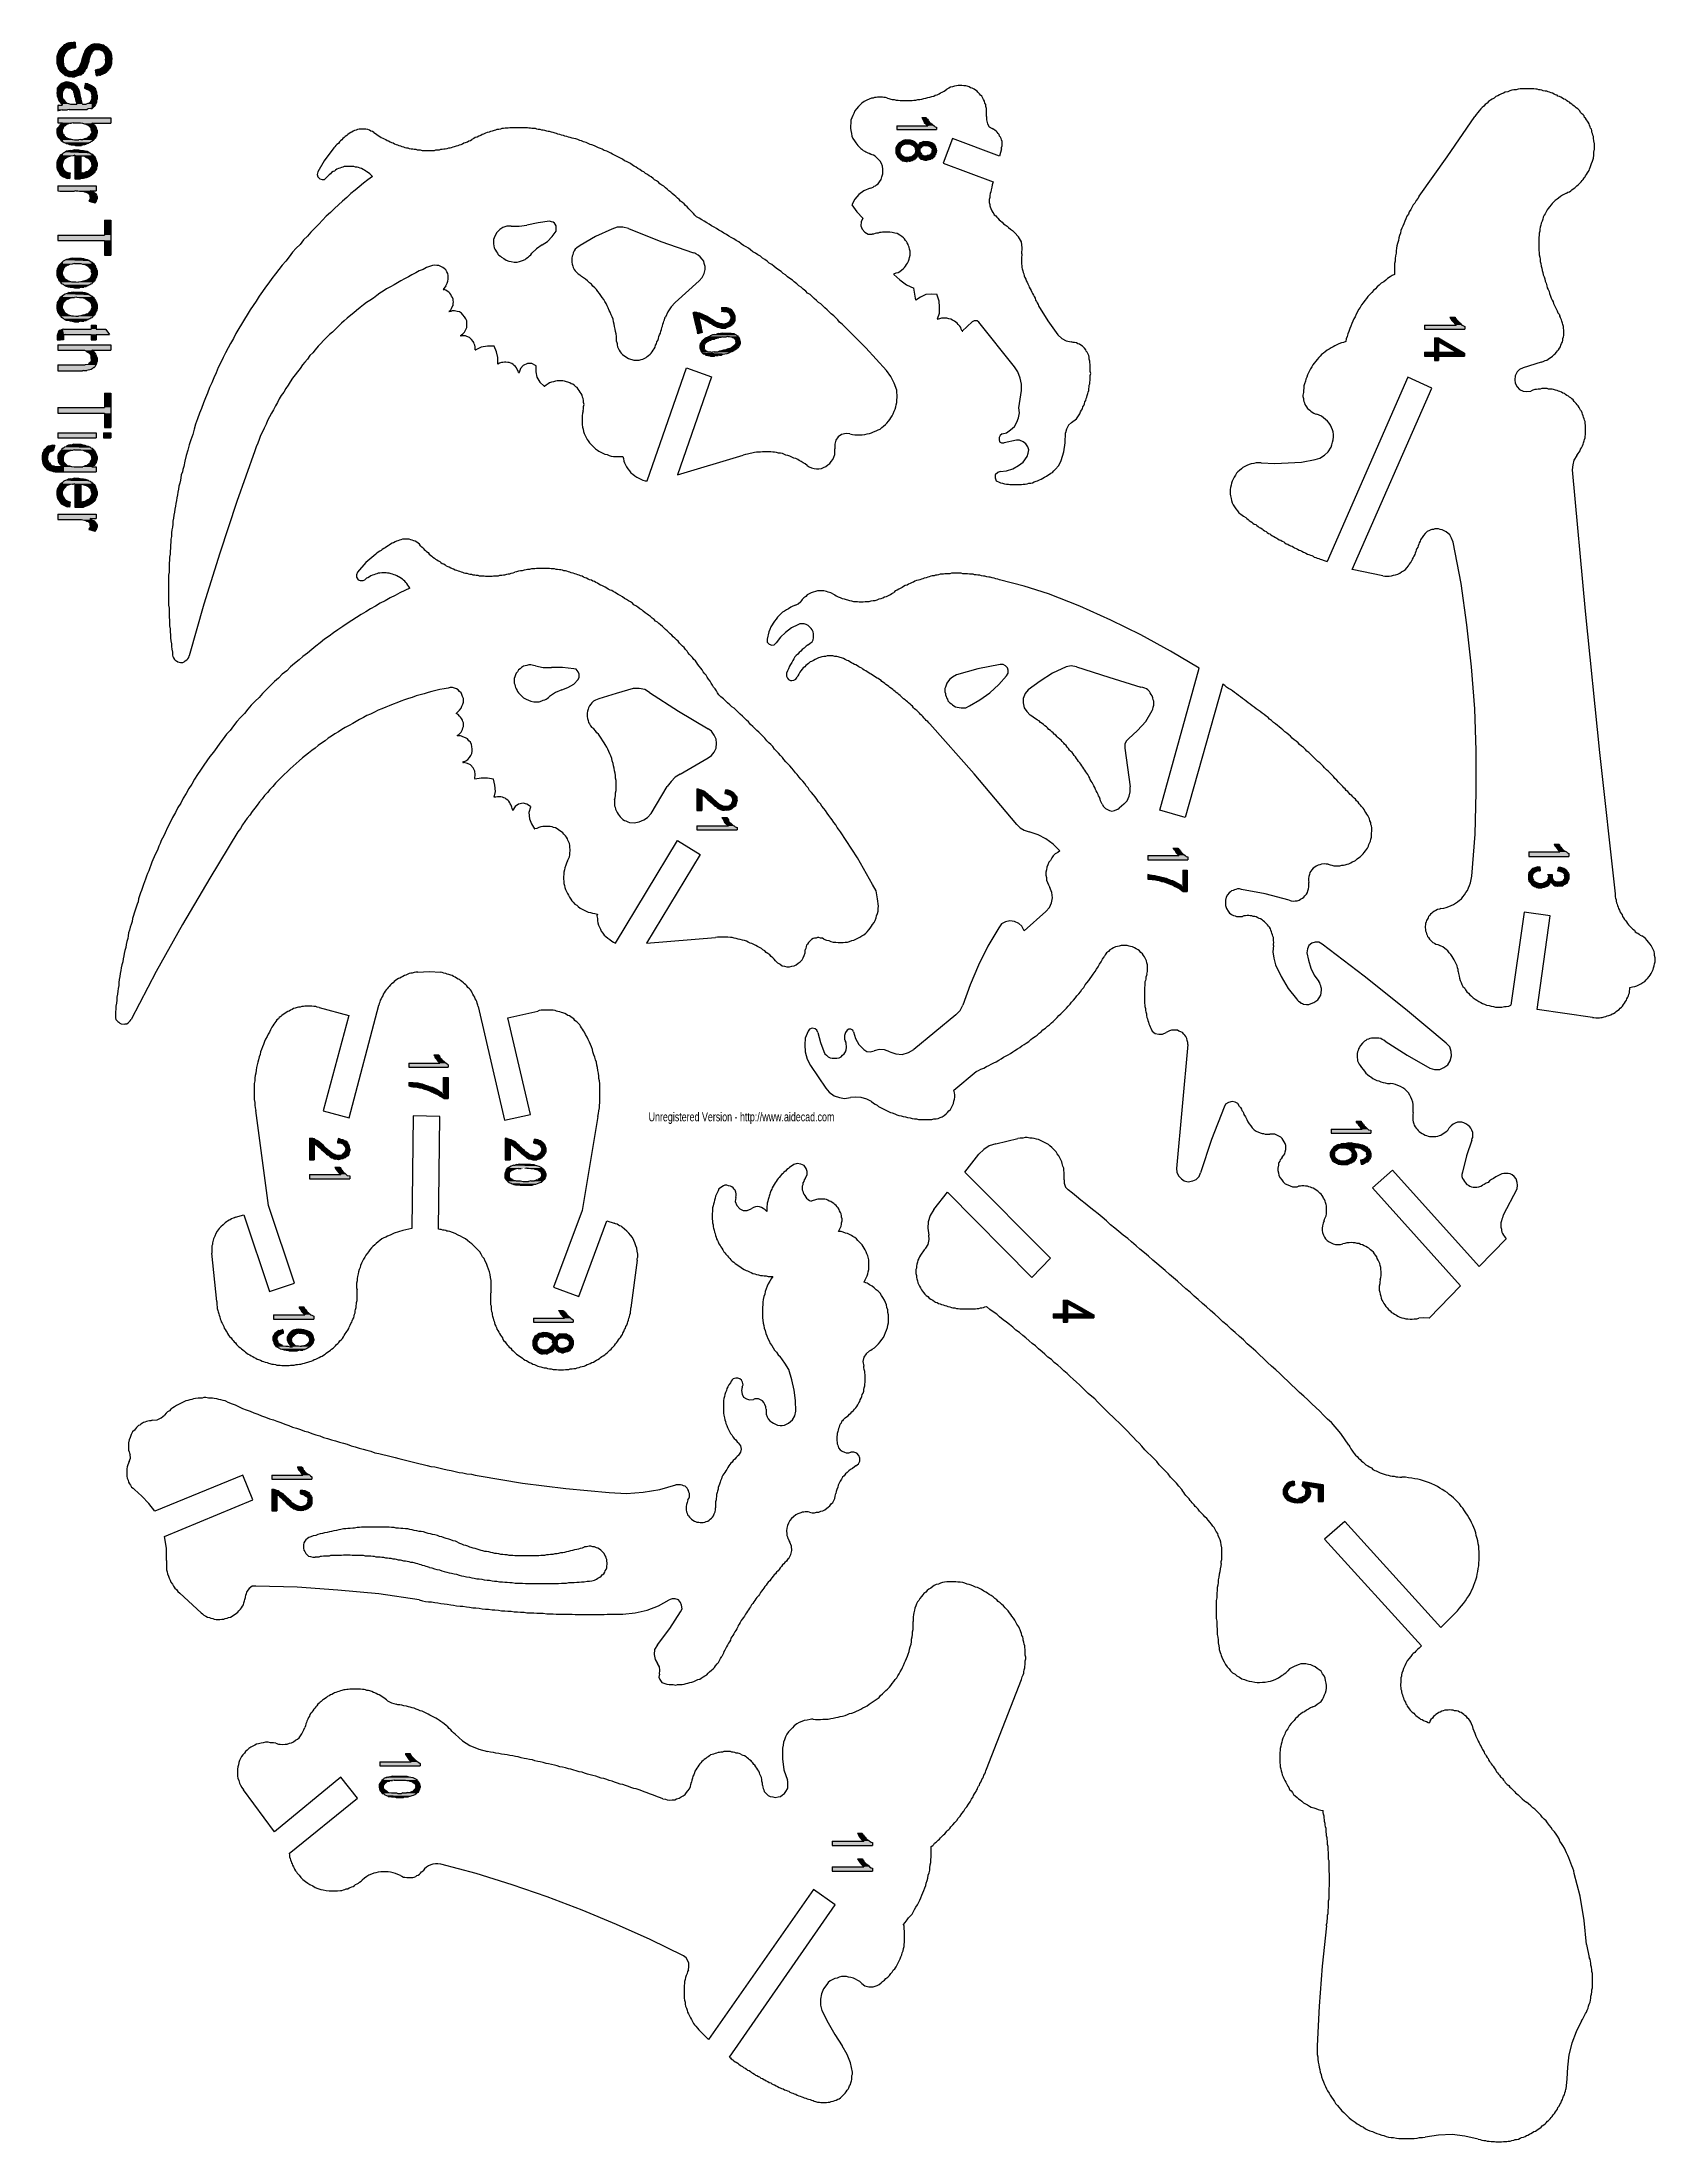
# Model space of a CAD drawing. Extents: x -1063 to 1100, y -467 to 441.
# Drawn here: x -1063 to -517, y -270 to 441 of the extents above; entities that cross this region are included whole.
import ezdxf

# ---------------------------------------------------------------- set-up
doc = ezdxf.new("R2010")
doc.units = 0
doc.layers.get('0').update_dxf_attribs({"color": 250, "linetype": 'CONTINUOUS'})
for name, color, linetype in [('H', 7, 'CONTINUOUS'), ('P', 250, 'CONTINUOUS'), ('TEXT', 250, 'CONTINUOUS')]:
    doc.layers.add(name, color=color, linetype=linetype)
doc.styles.get("Standard").update_dxf_attribs({"font": 'txt', "width": 0.75})

# ---------------------------------------------------------------- blocks, each defined once
blk = doc.blocks.new('*U205')
at = {"layer": 'TEXT', "color": 240, "linetype": 'CONTINUOUS', "width": 0.75}
blk.add_text('Unregistered Version - http://www.aidecad.com', height=3, dxfattribs=at).set_placement((-857.35, 75.43))
blk = doc.blocks.new('*U206')
at = {"layer": 'H', "color": 0, "linetype": 'CONTINUOUS'}
for p, q in [((-586.18, 347.59), (-584.35, 347.59)), ((-586.18, 347.59), (-586.02, 347.43)), ((-586.02, 347.43), (-585.85, 347.09)), ((-585.85, 347.09), (-585.68, 346.93)), ((-585.68, 346.93), (-585.52, 346.59)), ((-585.52, 346.59), (-585.18, 346.26)), ((-584.02, 344.93), (-585.18, 346.26)), ((-584.35, 347.59), (-584.35, 347.43)), ((-584.35, 347.43), (-584.02, 347.09)), ((-584.02, 347.09), (-584.02, 346.93)), ((-584.02, 346.93), (-584.02, 346.59)), ((-584.02, 346.59), (-584.02, 346.26)), ((-584.02, 346.26), (-584.02, 344.93))]:
    blk.add_line(p, q, dxfattribs=at)
for points in [[(-586.18, 347.59), (-586.18, 347.59), (-584.35, 347.59)], [(-586.18, 347.59), (-586.02, 347.43), (-584.35, 347.43)], [(-586.02, 347.43), (-585.85, 347.09), (-584.02, 347.09)], [(-585.85, 347.09), (-585.68, 346.93), (-584.02, 346.93)], [(-585.68, 346.93), (-585.52, 346.59), (-584.02, 346.59)], [(-585.52, 346.59), (-585.18, 346.26), (-584.02, 346.26)]]:
    blk.add_solid(points, dxfattribs=at)
at = {"layer": 'H', "color": 0, "linetype": 'CONTINUOUS', "extrusion": (0, 0, -1)}
for points in [[(586.18, 347.59), (584.35, 347.59), (584.35, 347.43)], [(586.02, 347.43), (584.35, 347.43), (584.02, 347.09)], [(585.85, 347.09), (584.02, 347.09), (584.02, 346.93)], [(585.68, 346.93), (584.02, 346.93), (584.02, 346.59)], [(585.52, 346.59), (584.02, 346.59), (584.02, 346.26)], [(585.18, 346.26), (584.02, 346.26), (584.02, 344.93)]]:
    blk.add_solid(points, dxfattribs=at)
blk = doc.blocks.new('*U207')
at = {"layer": 'H', "color": 0, "linetype": 'CONTINUOUS'}
for p, q in [((-594.68, 344.93), (-584.02, 344.93)), ((-594.68, 344.93), (-594.68, 344.76)), ((-594.68, 344.76), (-594.68, 344.43)), ((-594.68, 344.43), (-594.68, 343.59)), ((-594.68, 343.59), (-581.02, 343.59)), ((-584.02, 347.09), (-584.02, 346.59)), ((-583.68, 346.59), (-584.02, 347.09)), ((-584.02, 346.59), (-584.02, 346.26)), ((-584.02, 346.26), (-584.02, 345.59)), ((-584.02, 345.59), (-584.02, 344.93)), ((-583.68, 346.59), (-583.35, 346.26)), ((-583.35, 346.26), (-582.68, 345.59)), ((-582.68, 345.59), (-582.02, 344.93)), ((-582.02, 344.93), (-581.68, 344.76)), ((-581.68, 344.76), (-581.02, 344.43)), ((-581.02, 344.43), (-581.02, 343.59))]:
    blk.add_line(p, q, dxfattribs=at)
for points in [[(-594.68, 344.93), (-594.68, 344.93), (-584.02, 344.93)], [(-594.68, 344.93), (-594.68, 344.76), (-581.68, 344.76)], [(-594.68, 344.76), (-594.68, 344.43), (-581.02, 344.43)], [(-594.68, 344.43), (-594.68, 343.59), (-581.02, 343.59)], [(-594.68, 343.59), (-594.68, 343.59), (-581.02, 343.59)], [(-584.02, 347.09), (-584.02, 346.59), (-583.68, 346.59)], [(-584.02, 346.59), (-584.02, 346.26), (-583.35, 346.26)], [(-584.02, 346.26), (-584.02, 345.59), (-582.68, 345.59)], [(-584.02, 345.59), (-584.02, 344.93), (-582.02, 344.93)]]:
    blk.add_solid(points, dxfattribs=at)
at = {"layer": 'H', "color": 0, "linetype": 'CONTINUOUS', "extrusion": (0, 0, -1)}
for points in [[(594.68, 344.93), (582.02, 344.93), (581.68, 344.76)], [(594.68, 344.76), (581.68, 344.76), (581.02, 344.43)], [(594.68, 344.43), (581.02, 344.43), (581.02, 343.59)], [(584.02, 346.59), (583.68, 346.59), (583.35, 346.26)], [(584.02, 346.26), (583.35, 346.26), (582.68, 345.59)], [(584.02, 345.59), (582.68, 345.59), (582.02, 344.93)]]:
    blk.add_solid(points, dxfattribs=at)
blk = doc.blocks.new('*U208')
at = {"layer": 'H', "color": 0, "linetype": 'CONTINUOUS'}
for p, q in [((-594.68, 335.76), (-591.35, 335.76)), ((-594.68, 335.76), (-594.68, 335.43)), ((-594.68, 335.43), (-594.68, 334.43)), ((-594.68, 334.43), (-591.35, 334.43)), ((-591.35, 340.59), (-590.02, 340.59)), ((-591.35, 340.59), (-591.35, 339.26)), ((-591.35, 339.26), (-591.35, 335.76)), ((-591.35, 334.43), (-591.35, 332.93)), ((-590.02, 340.59), (-587.74, 339.26)), ((-590.02, 339.26), (-590.02, 335.76)), ((-590.02, 339.26), (-583.85, 335.76)), ((-590.02, 335.76), (-590.02, 335.43)), ((-590.02, 335.43), (-590.02, 334.43)), ((-590.02, 334.43), (-590.02, 332.93)), ((-587.74, 339.26), (-581.75, 335.76)), ((-583.85, 335.76), (-583.18, 335.43)), ((-581.18, 334.43), (-583.18, 335.43)), ((-581.75, 335.76), (-581.18, 335.43)), ((-581.18, 335.43), (-581.18, 334.43)), ((-591.35, 332.93), (-590.02, 332.93))]:
    blk.add_line(p, q, dxfattribs=at)
for points in [[(-594.68, 335.76), (-594.68, 335.76), (-591.35, 335.76)], [(-594.68, 335.76), (-594.68, 335.43), (-590.02, 335.43)], [(-594.68, 335.43), (-594.68, 334.43), (-590.02, 334.43)], [(-594.68, 334.43), (-594.68, 334.43), (-591.35, 334.43)], [(-591.35, 340.59), (-591.35, 340.59), (-590.02, 340.59)], [(-591.35, 340.59), (-591.35, 339.26), (-587.74, 339.26)], [(-591.35, 339.26), (-591.35, 335.76), (-590.02, 335.76)], [(-591.35, 334.43), (-591.35, 332.93), (-590.02, 332.93)], [(-590.02, 339.26), (-583.85, 335.76), (-581.75, 335.76)], [(-583.85, 335.76), (-583.18, 335.43), (-581.18, 335.43)], [(-591.35, 332.93), (-591.35, 332.93), (-590.02, 332.93)]]:
    blk.add_solid(points, dxfattribs=at)
at = {"layer": 'H', "color": 0, "linetype": 'CONTINUOUS', "extrusion": (0, 0, -1)}
for points in [[(594.68, 335.76), (590.02, 335.76), (590.02, 335.43)], [(594.68, 335.43), (590.02, 335.43), (590.02, 334.43)], [(591.35, 340.59), (590.02, 340.59), (587.74, 339.26)], [(591.35, 339.26), (590.02, 339.26), (590.02, 335.76)], [(591.35, 334.43), (590.02, 334.43), (590.02, 332.93)], [(590.02, 339.26), (587.74, 339.26), (581.75, 335.76)], [(583.85, 335.76), (581.75, 335.76), (581.18, 335.43)], [(583.18, 335.43), (581.18, 335.43), (581.18, 334.43)]]:
    blk.add_solid(points, dxfattribs=at)
blk = doc.blocks.new('*U209')
at = {"layer": 'H', "color": 0, "linetype": 'CONTINUOUS'}
for p, q in [((-590.02, 339.26), (-590.02, 335.76)), ((-590.02, 335.76), (-590.02, 339.26)), ((-590.02, 335.76), (-583.85, 335.76)), ((-590.02, 335.76), (-590.02, 334.43)), ((-590.02, 334.43), (-581.18, 334.43)), ((-583.85, 335.76), (-581.18, 334.43))]:
    blk.add_line(p, q, dxfattribs=at)
for points in [[(-590.02, 339.26), (-590.02, 335.76), (-590.02, 335.76)], [(-590.02, 335.76), (-590.02, 335.76), (-583.85, 335.76)], [(-590.02, 335.76), (-590.02, 334.43), (-581.18, 334.43)], [(-590.02, 334.43), (-590.02, 334.43), (-581.18, 334.43)]]:
    blk.add_solid(points, dxfattribs=at)
at = {"layer": 'H', "color": 0, "linetype": 'CONTINUOUS', "extrusion": (0, 0, -1)}
blk.add_solid([(590.02, 335.76), (583.85, 335.76), (581.18, 334.43)], dxfattribs=at)
blk = doc.blocks.new('*U210')
at = {"layer": 'H', "color": 0, "linetype": 'CONTINUOUS'}
for p, q in [((-550.85, 169.26), (-549.18, 169.26)), ((-550.85, 169.26), (-550.65, 168.93)), ((-550.65, 168.93), (-550.45, 168.59)), ((-550.45, 168.59), (-550.35, 168.43)), ((-550.35, 168.43), (-549.85, 167.76)), ((-549.85, 167.76), (-549.35, 167.09)), ((-548.85, 166.59), (-549.35, 167.09)), ((-549.18, 169.26), (-549.02, 168.93)), ((-549.02, 168.93), (-548.85, 168.59)), ((-548.85, 168.59), (-548.85, 168.43)), ((-548.85, 168.43), (-548.85, 167.76)), ((-548.85, 167.76), (-548.85, 167.09)), ((-548.85, 167.09), (-548.85, 166.59))]:
    blk.add_line(p, q, dxfattribs=at)
for points in [[(-550.85, 169.26), (-550.85, 169.26), (-549.18, 169.26)], [(-550.85, 169.26), (-550.65, 168.93), (-549.02, 168.93)], [(-550.65, 168.93), (-550.45, 168.59), (-548.85, 168.59)], [(-550.45, 168.59), (-550.35, 168.43), (-548.85, 168.43)], [(-550.35, 168.43), (-549.85, 167.76), (-548.85, 167.76)], [(-549.85, 167.76), (-549.35, 167.09), (-548.85, 167.09)]]:
    blk.add_solid(points, dxfattribs=at)
at = {"layer": 'H', "color": 0, "linetype": 'CONTINUOUS', "extrusion": (0, 0, -1)}
for points in [[(550.85, 169.26), (549.18, 169.26), (549.02, 168.93)], [(550.65, 168.93), (549.02, 168.93), (548.85, 168.59)], [(550.45, 168.59), (548.85, 168.59), (548.85, 168.43)], [(550.35, 168.43), (548.85, 168.43), (548.85, 167.76)], [(549.85, 167.76), (548.85, 167.76), (548.85, 167.09)], [(549.35, 167.09), (548.85, 167.09), (548.85, 166.59)]]:
    blk.add_solid(points, dxfattribs=at)
blk = doc.blocks.new('*U211')
at = {"layer": 'H', "color": 0, "linetype": 'CONTINUOUS'}
for p, q in [((-559.35, 166.59), (-548.85, 166.59)), ((-559.35, 166.59), (-559.35, 166.26)), ((-559.35, 166.26), (-559.35, 166.09)), ((-559.35, 166.09), (-559.35, 165.09)), ((-559.35, 165.09), (-545.85, 165.09)), ((-548.85, 168.59), (-548.85, 168.26)), ((-548.52, 168.26), (-548.85, 168.59)), ((-548.85, 168.26), (-548.85, 167.76)), ((-548.85, 167.76), (-548.85, 167.43)), ((-548.85, 167.43), (-548.85, 167.09)), ((-548.85, 167.09), (-548.85, 166.59)), ((-548.52, 168.26), (-548.18, 167.76)), ((-548.18, 167.76), (-547.85, 167.43)), ((-547.85, 167.43), (-547.52, 167.09)), ((-547.52, 167.09), (-546.68, 166.59)), ((-546.68, 166.59), (-546.35, 166.26)), ((-546.35, 166.26), (-545.85, 166.09)), ((-545.85, 166.09), (-545.85, 165.09))]:
    blk.add_line(p, q, dxfattribs=at)
for points in [[(-559.35, 166.59), (-559.35, 166.59), (-548.85, 166.59)], [(-559.35, 166.59), (-559.35, 166.26), (-546.35, 166.26)], [(-559.35, 166.26), (-559.35, 166.09), (-545.85, 166.09)], [(-559.35, 166.09), (-559.35, 165.09), (-545.85, 165.09)], [(-559.35, 165.09), (-559.35, 165.09), (-545.85, 165.09)], [(-548.85, 168.59), (-548.85, 168.26), (-548.52, 168.26)], [(-548.85, 168.26), (-548.85, 167.76), (-548.18, 167.76)], [(-548.85, 167.76), (-548.85, 167.43), (-547.85, 167.43)], [(-548.85, 167.43), (-548.85, 167.09), (-547.52, 167.09)], [(-548.85, 167.09), (-548.85, 166.59), (-546.68, 166.59)]]:
    blk.add_solid(points, dxfattribs=at)
at = {"layer": 'H', "color": 0, "linetype": 'CONTINUOUS', "extrusion": (0, 0, -1)}
for points in [[(559.35, 166.59), (546.68, 166.59), (546.35, 166.26)], [(559.35, 166.26), (546.35, 166.26), (545.85, 166.09)], [(559.35, 166.09), (545.85, 166.09), (545.85, 165.09)], [(548.85, 168.26), (548.52, 168.26), (548.18, 167.76)], [(548.85, 167.76), (548.18, 167.76), (547.85, 167.43)], [(548.85, 167.43), (547.85, 167.43), (547.52, 167.09)], [(548.85, 167.09), (547.52, 167.09), (546.68, 166.59)]]:
    blk.add_solid(points, dxfattribs=at)
blk = doc.blocks.new('*U212')
at = {"layer": 'H', "color": 0, "linetype": 'CONTINUOUS'}
for p, q in [((-558.02, 161.09), (-558.35, 160.76)), ((-558.35, 160.76), (-558.35, 160.26)), ((-558.35, 160.26), (-558.35, 160.09)), ((-558.35, 160.09), (-558.35, 159.93)), ((-558.35, 159.93), (-558.35, 159.59)), ((-558.35, 159.59), (-558.35, 159.09)), ((-558.35, 159.09), (-558.35, 158.59)), ((-558.18, 158.59), (-558.35, 158.09)), ((-558.35, 158.09), (-558.35, 158.59)), ((-558.02, 159.09), (-558.18, 158.59)), ((-558.02, 161.09), (-557.68, 161.09)), ((-557.52, 159.59), (-558.02, 159.09)), ((-557.35, 161.26), (-557.68, 161.09)), ((-556.85, 159.93), (-557.52, 159.59)), ((-556.35, 161.59), (-557.35, 161.26)), ((-556.52, 160.09), (-556.85, 159.93)), ((-556.02, 160.26), (-556.52, 160.09)), ((-556.35, 161.59), (-555.68, 161.59)), ((-556.02, 160.26), (-555.52, 160.26)), ((-555.68, 161.59), (-555.64, 161.26)), ((-555.64, 161.26), (-555.62, 161.09)), ((-555.62, 161.09), (-555.58, 160.76)), ((-555.58, 160.76), (-555.52, 160.26))]:
    blk.add_line(p, q, dxfattribs=at)
for points in [[(-558.02, 161.09), (-558.35, 160.76), (-555.58, 160.76)], [(-558.35, 160.76), (-558.35, 160.26), (-555.52, 160.26)], [(-558.35, 160.26), (-558.35, 160.09), (-556.52, 160.09)], [(-558.35, 160.09), (-558.35, 159.93), (-556.85, 159.93)], [(-558.35, 159.93), (-558.35, 159.59), (-557.52, 159.59)], [(-558.35, 159.59), (-558.35, 159.09), (-558.02, 159.09)], [(-558.35, 159.09), (-558.35, 158.59), (-558.18, 158.59)], [(-558.02, 161.09), (-558.02, 161.09), (-557.68, 161.09)], [(-557.35, 161.26), (-557.68, 161.09), (-555.62, 161.09)], [(-556.35, 161.59), (-557.35, 161.26), (-555.64, 161.26)], [(-556.35, 161.59), (-556.35, 161.59), (-555.68, 161.59)], [(-556.02, 160.26), (-556.02, 160.26), (-555.52, 160.26)]]:
    blk.add_solid(points, dxfattribs=at)
at = {"layer": 'H', "color": 0, "linetype": 'CONTINUOUS', "extrusion": (0, 0, -1)}
for points in [[(558.35, 160.76), (555.58, 160.76), (555.52, 160.26)], [(558.35, 160.26), (556.02, 160.26), (556.52, 160.09)], [(558.35, 160.09), (556.52, 160.09), (556.85, 159.93)], [(558.35, 159.93), (556.85, 159.93), (557.52, 159.59)], [(558.35, 159.59), (557.52, 159.59), (558.02, 159.09)], [(558.35, 159.09), (558.02, 159.09), (558.18, 158.59)], [(558.35, 158.59), (558.18, 158.59), (558.35, 158.09)], [(558.02, 161.09), (555.62, 161.09), (555.58, 160.76)], [(557.35, 161.26), (555.64, 161.26), (555.62, 161.09)], [(556.35, 161.59), (555.68, 161.59), (555.64, 161.26)]]:
    blk.add_solid(points, dxfattribs=at)
blk = doc.blocks.new('*U213')
at = {"layer": 'H', "color": 0, "linetype": 'CONTINUOUS'}
for p, q in [((-559.43, 159.26), (-559.52, 158.93)), ((-559.52, 158.93), (-559.52, 158.26)), ((-559.52, 158.26), (-559.52, 158.09)), ((-559.52, 158.09), (-559.52, 157.43)), ((-559.52, 157.43), (-559.43, 157.09)), ((-559.35, 159.59), (-559.43, 159.26)), ((-559.43, 157.09), (-559.35, 156.76)), ((-559.23, 159.76), (-559.35, 159.59)), ((-559.35, 156.76), (-559.1, 156.43)), ((-558.85, 160.26), (-559.23, 159.76)), ((-559.1, 156.43), (-558.98, 156.26)), ((-558.35, 160.76), (-558.85, 160.26)), ((-558.35, 160.26), (-558.35, 160.76)), ((-558.35, 160.26), (-558.35, 159.76)), ((-558.35, 159.76), (-558.35, 159.59)), ((-558.35, 159.59), (-558.35, 159.26)), ((-558.35, 159.26), (-558.35, 158.93)), ((-558.35, 158.93), (-558.22, 158.26)), ((-558.22, 158.26), (-558.18, 158.09)), ((-558.18, 158.09), (-558.02, 157.43)), ((-558.02, 157.43), (-557.85, 157.09)), ((-557.85, 157.09), (-557.68, 156.76)), ((-557.68, 156.76), (-557.18, 156.43)), ((-557.18, 156.43), (-556.85, 156.26)), ((-553.52, 156.43), (-554.02, 156.26)), ((-553.18, 156.76), (-553.52, 156.43)), ((-553.02, 157.09), (-553.18, 156.76)), ((-552.85, 157.43), (-553.02, 157.09)), ((-552.68, 158.09), (-552.85, 157.43)), ((-552.68, 157.43), (-552.68, 158.09)), ((-552.68, 157.43), (-552.68, 157.09)), ((-552.68, 157.09), (-552.68, 156.76)), ((-552.68, 156.76), (-552.68, 156.43)), ((-552.68, 156.43), (-552.68, 156.26)), ((-558.98, 156.26), (-558.85, 156.09)), ((-558.85, 156.09), (-558.73, 155.93)), ((-558.73, 155.93), (-558.35, 155.43)), ((-558.35, 155.43), (-558.18, 155.26)), ((-558.18, 155.26), (-557.85, 155.09)), ((-557.85, 155.09), (-557.52, 154.93)), ((-557.52, 154.93), (-557.07, 154.76)), ((-557.07, 154.76), (-556.63, 154.59)), ((-556.85, 156.26), (-556.35, 156.09)), ((-556.63, 154.59), (-556.18, 154.43)), ((-556.35, 156.09), (-556.02, 155.93)), ((-556.18, 154.43), (-555.68, 154.43)), ((-556.02, 155.93), (-555.35, 155.93)), ((-555.68, 154.43), (-555.18, 154.43)), ((-555.35, 155.93), (-555.02, 155.93)), ((-555.18, 154.43), (-554.85, 154.43)), ((-555.02, 155.93), (-554.52, 155.93)), ((-554.18, 154.59), (-554.85, 154.43)), ((-554.18, 156.09), (-554.52, 155.93)), ((-554.02, 156.26), (-554.18, 156.09)), ((-553.68, 154.76), (-554.18, 154.59)), ((-553.35, 154.93), (-553.68, 154.76)), ((-552.85, 155.09), (-553.35, 154.93)), ((-552.77, 155.26), (-552.85, 155.09)), ((-552.68, 155.43), (-552.77, 155.26)), ((-552.68, 156.26), (-552.68, 156.09)), ((-552.68, 156.09), (-552.68, 155.93)), ((-552.68, 155.93), (-552.68, 155.43))]:
    blk.add_line(p, q, dxfattribs=at)
for points in [[(-559.43, 159.26), (-559.52, 158.93), (-558.35, 158.93)], [(-559.52, 158.93), (-559.52, 158.26), (-558.22, 158.26)], [(-559.52, 158.26), (-559.52, 158.09), (-558.18, 158.09)], [(-559.52, 158.09), (-559.52, 157.43), (-558.02, 157.43)], [(-559.52, 157.43), (-559.43, 157.09), (-557.85, 157.09)], [(-559.35, 159.59), (-559.43, 159.26), (-558.35, 159.26)], [(-559.43, 157.09), (-559.35, 156.76), (-557.68, 156.76)], [(-559.23, 159.76), (-559.35, 159.59), (-558.35, 159.59)], [(-559.35, 156.76), (-559.1, 156.43), (-557.18, 156.43)], [(-558.85, 160.26), (-559.23, 159.76), (-558.35, 159.76)], [(-559.1, 156.43), (-558.98, 156.26), (-556.85, 156.26)], [(-558.35, 160.76), (-558.85, 160.26), (-558.35, 160.26)], [(-553.52, 156.43), (-554.02, 156.26), (-552.68, 156.26)], [(-553.18, 156.76), (-553.52, 156.43), (-552.68, 156.43)], [(-553.02, 157.09), (-553.18, 156.76), (-552.68, 156.76)], [(-552.85, 157.43), (-553.02, 157.09), (-552.68, 157.09)], [(-552.68, 158.09), (-552.85, 157.43), (-552.68, 157.43)], [(-558.98, 156.26), (-558.85, 156.09), (-556.35, 156.09)], [(-558.85, 156.09), (-558.73, 155.93), (-556.02, 155.93)], [(-558.73, 155.93), (-558.35, 155.43), (-552.68, 155.43)], [(-558.35, 155.43), (-558.18, 155.26), (-552.77, 155.26)], [(-558.18, 155.26), (-557.85, 155.09), (-552.85, 155.09)], [(-557.85, 155.09), (-557.52, 154.93), (-553.35, 154.93)], [(-557.52, 154.93), (-557.07, 154.76), (-553.68, 154.76)], [(-557.07, 154.76), (-556.63, 154.59), (-554.18, 154.59)], [(-556.63, 154.59), (-556.18, 154.43), (-554.85, 154.43)], [(-556.18, 154.43), (-556.18, 154.43), (-555.68, 154.43)], [(-556.02, 155.93), (-556.02, 155.93), (-555.35, 155.93)], [(-555.68, 154.43), (-555.68, 154.43), (-555.18, 154.43)], [(-555.35, 155.93), (-555.35, 155.93), (-555.02, 155.93)], [(-555.18, 154.43), (-555.18, 154.43), (-554.85, 154.43)], [(-555.02, 155.93), (-555.02, 155.93), (-554.52, 155.93)], [(-554.18, 156.09), (-554.52, 155.93), (-552.68, 155.93)], [(-554.02, 156.26), (-554.18, 156.09), (-552.68, 156.09)]]:
    blk.add_solid(points, dxfattribs=at)
at = {"layer": 'H', "color": 0, "linetype": 'CONTINUOUS', "extrusion": (0, 0, -1)}
for points in [[(559.52, 158.93), (558.35, 158.93), (558.22, 158.26)], [(559.52, 158.26), (558.22, 158.26), (558.18, 158.09)], [(559.52, 158.09), (558.18, 158.09), (558.02, 157.43)], [(559.52, 157.43), (558.02, 157.43), (557.85, 157.09)], [(559.43, 159.26), (558.35, 159.26), (558.35, 158.93)], [(559.43, 157.09), (557.85, 157.09), (557.68, 156.76)], [(559.35, 159.59), (558.35, 159.59), (558.35, 159.26)], [(559.35, 156.76), (557.68, 156.76), (557.18, 156.43)], [(559.23, 159.76), (558.35, 159.76), (558.35, 159.59)], [(559.1, 156.43), (557.18, 156.43), (556.85, 156.26)], [(558.85, 160.26), (558.35, 160.26), (558.35, 159.76)], [(553.52, 156.43), (552.68, 156.43), (552.68, 156.26)], [(553.18, 156.76), (552.68, 156.76), (552.68, 156.43)], [(553.02, 157.09), (552.68, 157.09), (552.68, 156.76)], [(552.85, 157.43), (552.68, 157.43), (552.68, 157.09)], [(558.98, 156.26), (556.85, 156.26), (556.35, 156.09)], [(558.85, 156.09), (556.35, 156.09), (556.02, 155.93)], [(558.73, 155.93), (552.68, 155.93), (552.68, 155.43)], [(558.35, 155.43), (552.68, 155.43), (552.77, 155.26)], [(558.18, 155.26), (552.77, 155.26), (552.85, 155.09)], [(557.85, 155.09), (552.85, 155.09), (553.35, 154.93)], [(557.52, 154.93), (553.35, 154.93), (553.68, 154.76)], [(557.07, 154.76), (553.68, 154.76), (554.18, 154.59)], [(556.63, 154.59), (554.18, 154.59), (554.85, 154.43)], [(554.18, 156.09), (552.68, 156.09), (552.68, 155.93)], [(554.02, 156.26), (552.68, 156.26), (552.68, 156.09)]]:
    blk.add_solid(points, dxfattribs=at)
blk = doc.blocks.new('*U214')
at = {"layer": 'H', "color": 0, "linetype": 'CONTINUOUS'}
for p, q in [((-553.02, 158.93), (-551.52, 158.93)), ((-553.02, 158.93), (-552.85, 158.76)), ((-552.85, 158.76), (-552.77, 158.59)), ((-552.77, 158.59), (-552.68, 158.43)), ((-552.68, 158.43), (-552.68, 158.09)), ((-552.68, 158.09), (-552.68, 156.43)), ((-552.68, 156.43), (-552.68, 156.09)), ((-552.02, 156.43), (-552.18, 156.09)), ((-552.02, 156.43), (-551.68, 156.09)), ((-551.52, 158.93), (-551.52, 158.76)), ((-551.52, 158.76), (-551.52, 158.59)), ((-551.52, 158.59), (-551.52, 158.43)), ((-551.52, 158.43), (-551.52, 158.09)), ((-551.52, 158.09), (-551.52, 156.43)), ((-551.52, 156.43), (-551.52, 156.09)), ((-552.68, 156.09), (-552.68, 155.93)), ((-552.68, 155.93), (-552.68, 155.76)), ((-552.68, 155.76), (-552.68, 155.43)), ((-552.68, 155.43), (-552.52, 155.43)), ((-552.35, 155.76), (-552.52, 155.43)), ((-552.27, 155.93), (-552.35, 155.76)), ((-552.18, 156.09), (-552.27, 155.93)), ((-551.52, 155.93), (-551.68, 156.09)), ((-551.52, 156.09), (-551.52, 155.93))]:
    blk.add_line(p, q, dxfattribs=at)
for points in [[(-553.02, 158.93), (-553.02, 158.93), (-551.52, 158.93)], [(-553.02, 158.93), (-552.85, 158.76), (-551.52, 158.76)], [(-552.85, 158.76), (-552.77, 158.59), (-551.52, 158.59)], [(-552.77, 158.59), (-552.68, 158.43), (-551.52, 158.43)], [(-552.68, 158.43), (-552.68, 158.09), (-551.52, 158.09)], [(-552.68, 158.09), (-552.68, 156.43), (-551.52, 156.43)], [(-552.68, 156.43), (-552.68, 156.09), (-552.18, 156.09)], [(-552.02, 156.43), (-551.68, 156.09), (-551.52, 156.09)], [(-552.68, 156.09), (-552.68, 155.93), (-552.27, 155.93)], [(-552.68, 155.93), (-552.68, 155.76), (-552.35, 155.76)], [(-552.68, 155.76), (-552.68, 155.43), (-552.52, 155.43)], [(-552.68, 155.43), (-552.68, 155.43), (-552.52, 155.43)]]:
    blk.add_solid(points, dxfattribs=at)
at = {"layer": 'H', "color": 0, "linetype": 'CONTINUOUS', "extrusion": (0, 0, -1)}
for points in [[(553.02, 158.93), (551.52, 158.93), (551.52, 158.76)], [(552.85, 158.76), (551.52, 158.76), (551.52, 158.59)], [(552.77, 158.59), (551.52, 158.59), (551.52, 158.43)], [(552.68, 158.43), (551.52, 158.43), (551.52, 158.09)], [(552.68, 158.09), (551.52, 158.09), (551.52, 156.43)], [(552.68, 156.43), (552.02, 156.43), (552.18, 156.09)], [(552.02, 156.43), (551.52, 156.43), (551.52, 156.09)], [(552.68, 156.09), (552.18, 156.09), (552.27, 155.93)], [(552.68, 155.93), (552.27, 155.93), (552.35, 155.76)], [(552.68, 155.76), (552.35, 155.76), (552.52, 155.43)], [(551.68, 156.09), (551.52, 156.09), (551.52, 155.93)]]:
    blk.add_solid(points, dxfattribs=at)
blk = doc.blocks.new('*U215')
at = {"layer": 'H', "color": 0, "linetype": 'CONTINUOUS'}
for p, q in [((-549.54, 160.76), (-549.68, 160.26)), ((-549.68, 160.26), (-549.35, 160.26)), ((-549.45, 161.09), (-549.54, 160.76)), ((-549.4, 161.26), (-549.45, 161.09)), ((-549.35, 161.43), (-549.4, 161.26)), ((-549.35, 161.43), (-548.68, 161.43)), ((-549.35, 160.26), (-548.02, 159.76)), ((-548.68, 161.43), (-548.02, 161.26)), ((-548.02, 161.26), (-547.52, 161.09)), ((-548.02, 159.76), (-547.52, 159.26)), ((-547.52, 161.09), (-547.18, 160.76)), ((-547.52, 159.26), (-547.35, 159.09)), ((-547.35, 159.09), (-547.35, 158.76)), ((-547.18, 158.09), (-547.35, 158.76)), ((-547.18, 160.76), (-547.18, 160.26)), ((-547.18, 160.26), (-547.18, 159.76)), ((-547.18, 159.76), (-547.18, 159.26)), ((-547.18, 159.26), (-547.18, 159.09)), ((-547.18, 159.09), (-547.18, 158.76)), ((-547.18, 158.76), (-547.18, 158.09))]:
    blk.add_line(p, q, dxfattribs=at)
for points in [[(-549.54, 160.76), (-549.68, 160.26), (-547.18, 160.26)], [(-549.68, 160.26), (-549.68, 160.26), (-549.35, 160.26)], [(-549.45, 161.09), (-549.54, 160.76), (-547.18, 160.76)], [(-549.4, 161.26), (-549.45, 161.09), (-547.52, 161.09)], [(-549.35, 161.43), (-549.4, 161.26), (-548.02, 161.26)], [(-549.35, 161.43), (-549.35, 161.43), (-548.68, 161.43)], [(-549.35, 160.26), (-548.02, 159.76), (-547.18, 159.76)], [(-548.02, 159.76), (-547.52, 159.26), (-547.18, 159.26)], [(-547.52, 159.26), (-547.35, 159.09), (-547.18, 159.09)], [(-547.35, 159.09), (-547.35, 158.76), (-547.18, 158.76)]]:
    blk.add_solid(points, dxfattribs=at)
at = {"layer": 'H', "color": 0, "linetype": 'CONTINUOUS', "extrusion": (0, 0, -1)}
for points in [[(549.54, 160.76), (547.18, 160.76), (547.18, 160.26)], [(549.45, 161.09), (547.52, 161.09), (547.18, 160.76)], [(549.4, 161.26), (548.02, 161.26), (547.52, 161.09)], [(549.35, 161.43), (548.68, 161.43), (548.02, 161.26)], [(549.35, 160.26), (547.18, 160.26), (547.18, 159.76)], [(548.02, 159.76), (547.18, 159.76), (547.18, 159.26)], [(547.52, 159.26), (547.18, 159.26), (547.18, 159.09)], [(547.35, 159.09), (547.18, 159.09), (547.18, 158.76)], [(547.35, 158.76), (547.18, 158.76), (547.18, 158.09)]]:
    blk.add_solid(points, dxfattribs=at)
blk = doc.blocks.new('*U216')
at = {"layer": 'H', "color": 0, "linetype": 'CONTINUOUS'}
for p, q in [((-551.52, 158.59), (-551.52, 158.09)), ((-551.52, 158.09), (-551.52, 158.59)), ((-551.52, 158.09), (-551.52, 157.93)), ((-551.46, 157.93), (-551.52, 158.09)), ((-551.52, 157.93), (-551.52, 157.76)), ((-551.52, 157.76), (-551.52, 157.59)), ((-551.52, 157.59), (-551.52, 157.43)), ((-551.52, 157.43), (-551.52, 157.26)), ((-551.52, 157.26), (-551.52, 156.93)), ((-551.52, 156.93), (-551.52, 156.76)), ((-551.52, 156.76), (-551.52, 156.59)), ((-551.52, 156.59), (-551.52, 156.43)), ((-551.52, 156.43), (-551.52, 155.93)), ((-551.46, 157.93), (-551.41, 157.76)), ((-551.41, 157.76), (-551.35, 157.59)), ((-551.35, 157.59), (-551.27, 157.43)), ((-551.27, 157.43), (-551.18, 157.26)), ((-551.18, 157.26), (-551.02, 156.93)), ((-551.02, 156.93), (-550.68, 156.76)), ((-550.68, 156.76), (-550.35, 156.59)), ((-550.35, 156.59), (-549.85, 156.43)), ((-549.85, 156.43), (-549.35, 156.43)), ((-549.35, 156.43), (-548.85, 156.43)), ((-548.85, 156.43), (-548.52, 156.43)), ((-548.18, 156.59), (-548.52, 156.43)), ((-547.85, 156.76), (-548.18, 156.59)), ((-547.74, 156.93), (-547.85, 156.76)), ((-547.52, 157.26), (-547.74, 156.93)), ((-547.43, 157.43), (-547.52, 157.26)), ((-547.35, 157.59), (-547.43, 157.43)), ((-547.27, 157.76), (-547.35, 157.59)), ((-547.18, 157.93), (-547.27, 157.76)), ((-547.18, 160.76), (-547.06, 160.26)), ((-546.52, 160.26), (-547.18, 160.76)), ((-547.14, 158.09), (-547.18, 157.93)), ((-547.02, 158.59), (-547.14, 158.09)), ((-547.06, 160.26), (-547.02, 160.09)), ((-547.02, 160.09), (-547.02, 159.59)), ((-547.02, 159.59), (-547.02, 159.26)), ((-547.02, 159.26), (-547.02, 158.93)), ((-547.02, 158.93), (-547.02, 158.59)), ((-546.35, 156.43), (-546.68, 155.93)), ((-546.52, 160.26), (-546.43, 160.09)), ((-546.43, 160.09), (-546.18, 159.59)), ((-546.28, 156.59), (-546.35, 156.43)), ((-546.22, 156.76), (-546.28, 156.59)), ((-546.15, 156.93), (-546.22, 156.76)), ((-546.18, 159.59), (-546.02, 159.26)), ((-546.02, 157.26), (-546.15, 156.93)), ((-546.02, 159.26), (-545.85, 158.93)), ((-545.85, 157.43), (-546.02, 157.26)), ((-545.85, 158.93), (-545.85, 158.59)), ((-545.85, 158.59), (-545.85, 158.09)), ((-545.85, 158.09), (-545.85, 157.93)), ((-545.85, 157.93), (-545.85, 157.76)), ((-545.85, 157.76), (-545.85, 157.59)), ((-545.85, 157.59), (-545.85, 157.43)), ((-551.52, 155.93), (-551.18, 155.59)), ((-551.18, 155.59), (-551.02, 155.43)), ((-551.02, 155.43), (-550.52, 155.09)), ((-550.52, 155.09), (-550.02, 155.09)), ((-549.68, 154.93), (-550.02, 155.09)), ((-549.35, 155.09), (-549.68, 154.93)), ((-549.35, 155.09), (-548.85, 155.09)), ((-548.85, 155.09), (-548.52, 155.09)), ((-548.52, 155.09), (-547.85, 155.09)), ((-547.52, 155.43), (-547.85, 155.09)), ((-547.18, 155.59), (-547.52, 155.43)), ((-546.68, 155.93), (-547.18, 155.59))]:
    blk.add_line(p, q, dxfattribs=at)
for points in [[(-551.52, 158.59), (-551.52, 158.09), (-551.52, 158.09)], [(-551.52, 158.09), (-551.52, 157.93), (-551.46, 157.93)], [(-551.52, 157.93), (-551.52, 157.76), (-551.41, 157.76)], [(-551.52, 157.76), (-551.52, 157.59), (-551.35, 157.59)], [(-551.52, 157.59), (-551.52, 157.43), (-551.27, 157.43)], [(-551.52, 157.43), (-551.52, 157.26), (-551.18, 157.26)], [(-551.52, 157.26), (-551.52, 156.93), (-551.02, 156.93)], [(-551.52, 156.93), (-551.52, 156.76), (-550.68, 156.76)], [(-551.52, 156.76), (-551.52, 156.59), (-550.35, 156.59)], [(-551.52, 156.59), (-551.52, 156.43), (-549.85, 156.43)], [(-551.52, 156.43), (-551.52, 155.93), (-546.68, 155.93)], [(-549.85, 156.43), (-549.85, 156.43), (-549.35, 156.43)], [(-549.35, 156.43), (-549.35, 156.43), (-548.85, 156.43)], [(-548.85, 156.43), (-548.85, 156.43), (-548.52, 156.43)], [(-548.18, 156.59), (-548.52, 156.43), (-546.35, 156.43)], [(-547.85, 156.76), (-548.18, 156.59), (-546.28, 156.59)], [(-547.74, 156.93), (-547.85, 156.76), (-546.22, 156.76)], [(-547.52, 157.26), (-547.74, 156.93), (-546.15, 156.93)], [(-547.43, 157.43), (-547.52, 157.26), (-546.02, 157.26)], [(-547.35, 157.59), (-547.43, 157.43), (-545.85, 157.43)], [(-547.27, 157.76), (-547.35, 157.59), (-545.85, 157.59)], [(-547.18, 157.93), (-547.27, 157.76), (-545.85, 157.76)], [(-547.18, 160.76), (-547.06, 160.26), (-546.52, 160.26)], [(-547.14, 158.09), (-547.18, 157.93), (-545.85, 157.93)], [(-547.02, 158.59), (-547.14, 158.09), (-545.85, 158.09)], [(-547.06, 160.26), (-547.02, 160.09), (-546.43, 160.09)], [(-547.02, 160.09), (-547.02, 159.59), (-546.18, 159.59)], [(-547.02, 159.59), (-547.02, 159.26), (-546.02, 159.26)], [(-547.02, 159.26), (-547.02, 158.93), (-545.85, 158.93)], [(-547.02, 158.93), (-547.02, 158.59), (-545.85, 158.59)], [(-551.52, 155.93), (-551.18, 155.59), (-547.18, 155.59)], [(-551.18, 155.59), (-551.02, 155.43), (-547.52, 155.43)], [(-551.02, 155.43), (-550.52, 155.09), (-547.85, 155.09)], [(-550.52, 155.09), (-550.52, 155.09), (-550.02, 155.09)], [(-549.35, 155.09), (-549.35, 155.09), (-548.85, 155.09)], [(-548.85, 155.09), (-548.85, 155.09), (-548.52, 155.09)], [(-548.52, 155.09), (-548.52, 155.09), (-547.85, 155.09)]]:
    blk.add_solid(points, dxfattribs=at)
at = {"layer": 'H', "color": 0, "linetype": 'CONTINUOUS', "extrusion": (0, 0, -1)}
for points in [[(551.52, 157.93), (551.46, 157.93), (551.41, 157.76)], [(551.52, 157.76), (551.41, 157.76), (551.35, 157.59)], [(551.52, 157.59), (551.35, 157.59), (551.27, 157.43)], [(551.52, 157.43), (551.27, 157.43), (551.18, 157.26)], [(551.52, 157.26), (551.18, 157.26), (551.02, 156.93)], [(551.52, 156.93), (551.02, 156.93), (550.68, 156.76)], [(551.52, 156.76), (550.68, 156.76), (550.35, 156.59)], [(551.52, 156.59), (550.35, 156.59), (549.85, 156.43)], [(551.52, 156.43), (546.35, 156.43), (546.68, 155.93)], [(548.18, 156.59), (546.28, 156.59), (546.35, 156.43)], [(547.85, 156.76), (546.22, 156.76), (546.28, 156.59)], [(547.74, 156.93), (546.15, 156.93), (546.22, 156.76)], [(547.52, 157.26), (546.02, 157.26), (546.15, 156.93)], [(547.43, 157.43), (545.85, 157.43), (546.02, 157.26)], [(547.35, 157.59), (545.85, 157.59), (545.85, 157.43)], [(547.27, 157.76), (545.85, 157.76), (545.85, 157.59)], [(547.18, 157.93), (545.85, 157.93), (545.85, 157.76)], [(547.14, 158.09), (545.85, 158.09), (545.85, 157.93)], [(547.06, 160.26), (546.52, 160.26), (546.43, 160.09)], [(547.02, 160.09), (546.43, 160.09), (546.18, 159.59)], [(547.02, 159.59), (546.18, 159.59), (546.02, 159.26)], [(547.02, 159.26), (546.02, 159.26), (545.85, 158.93)], [(547.02, 158.93), (545.85, 158.93), (545.85, 158.59)], [(547.02, 158.59), (545.85, 158.59), (545.85, 158.09)], [(551.52, 155.93), (546.68, 155.93), (547.18, 155.59)], [(551.18, 155.59), (547.18, 155.59), (547.52, 155.43)], [(551.02, 155.43), (547.52, 155.43), (547.85, 155.09)], [(550.02, 155.09), (549.35, 155.09), (549.68, 154.93)]]:
    blk.add_solid(points, dxfattribs=at)
blk = doc.blocks.new('*U217')
at = {"layer": 'H', "color": 0, "linetype": 'CONTINUOUS'}
for p, q in [((-679.85, 167.93), (-679.68, 167.93)), ((-679.85, 167.93), (-678.18, 167.93)), ((-679.68, 167.93), (-679.63, 167.76)), ((-679.63, 167.76), (-679.52, 167.43)), ((-679.52, 167.43), (-679.35, 167.26)), ((-679.35, 167.26), (-678.85, 166.59)), ((-677.85, 165.43), (-678.85, 166.59)), ((-678.18, 167.93), (-678.02, 167.76)), ((-678.02, 167.76), (-677.85, 167.43)), ((-677.85, 167.43), (-677.85, 167.26)), ((-677.85, 167.26), (-677.85, 166.59)), ((-677.85, 166.59), (-677.85, 165.43))]:
    blk.add_line(p, q, dxfattribs=at)
for points in [[(-679.85, 167.93), (-679.85, 167.93), (-679.68, 167.93)], [(-679.85, 167.93), (-679.85, 167.93), (-678.18, 167.93)], [(-679.68, 167.93), (-679.63, 167.76), (-678.02, 167.76)], [(-679.63, 167.76), (-679.52, 167.43), (-677.85, 167.43)], [(-679.52, 167.43), (-679.35, 167.26), (-677.85, 167.26)], [(-679.35, 167.26), (-678.85, 166.59), (-677.85, 166.59)]]:
    blk.add_solid(points, dxfattribs=at)
at = {"layer": 'H', "color": 0, "linetype": 'CONTINUOUS', "extrusion": (0, 0, -1)}
for points in [[(679.68, 167.93), (678.18, 167.93), (678.02, 167.76)], [(679.63, 167.76), (678.02, 167.76), (677.85, 167.43)], [(679.52, 167.43), (677.85, 167.43), (677.85, 167.26)], [(679.35, 167.26), (677.85, 167.26), (677.85, 166.59)], [(678.85, 166.59), (677.85, 166.59), (677.85, 165.43)]]:
    blk.add_solid(points, dxfattribs=at)
blk = doc.blocks.new('*U218')
at = {"layer": 'H', "color": 0, "linetype": 'CONTINUOUS'}
for p, q in [((-688.35, 165.43), (-677.85, 165.43)), ((-688.35, 165.43), (-688.35, 165.09)), ((-688.35, 165.09), (-688.35, 164.93)), ((-688.35, 164.93), (-688.35, 163.93)), ((-688.35, 163.93), (-674.85, 163.93)), ((-677.85, 167.43), (-677.85, 166.93)), ((-677.35, 166.93), (-677.85, 167.43)), ((-677.85, 166.93), (-677.85, 166.59)), ((-677.85, 166.59), (-677.85, 165.93)), ((-677.85, 165.93), (-677.85, 165.43)), ((-677.35, 166.93), (-677.18, 166.59)), ((-677.18, 166.59), (-676.52, 165.93)), ((-676.52, 165.93), (-675.68, 165.43)), ((-675.68, 165.43), (-675.35, 165.09)), ((-675.35, 165.09), (-674.85, 164.93)), ((-674.85, 164.93), (-674.85, 163.93))]:
    blk.add_line(p, q, dxfattribs=at)
for points in [[(-688.35, 165.43), (-688.35, 165.43), (-677.85, 165.43)], [(-688.35, 165.43), (-688.35, 165.09), (-675.35, 165.09)], [(-688.35, 165.09), (-688.35, 164.93), (-674.85, 164.93)], [(-688.35, 164.93), (-688.35, 163.93), (-674.85, 163.93)], [(-688.35, 163.93), (-688.35, 163.93), (-674.85, 163.93)], [(-677.85, 167.43), (-677.85, 166.93), (-677.35, 166.93)], [(-677.85, 166.93), (-677.85, 166.59), (-677.18, 166.59)], [(-677.85, 166.59), (-677.85, 165.93), (-676.52, 165.93)], [(-677.85, 165.93), (-677.85, 165.43), (-675.68, 165.43)]]:
    blk.add_solid(points, dxfattribs=at)
at = {"layer": 'H', "color": 0, "linetype": 'CONTINUOUS', "extrusion": (0, 0, -1)}
for points in [[(688.35, 165.43), (675.68, 165.43), (675.35, 165.09)], [(688.35, 165.09), (675.35, 165.09), (674.85, 164.93)], [(688.35, 164.93), (674.85, 164.93), (674.85, 163.93)], [(677.85, 166.93), (677.35, 166.93), (677.18, 166.59)], [(677.85, 166.59), (677.18, 166.59), (676.52, 165.93)], [(677.85, 165.93), (676.52, 165.93), (675.68, 165.43)]]:
    blk.add_solid(points, dxfattribs=at)
blk = doc.blocks.new('*U219')
at = {"layer": 'H', "color": 0, "linetype": 'CONTINUOUS'}
for p, q in [((-688.35, 158.93), (-688.35, 158.76)), ((-687.52, 158.76), (-688.35, 158.93)), ((-688.35, 158.76), (-688.35, 158.59)), ((-688.35, 158.59), (-688.35, 158.43)), ((-688.35, 158.43), (-688.35, 158.26)), ((-688.35, 158.26), (-688.35, 158.09)), ((-688.35, 158.09), (-688.35, 157.93)), ((-688.35, 157.93), (-688.35, 157.76)), ((-688.35, 157.76), (-688.35, 157.43)), ((-688.35, 157.43), (-687.68, 157.43)), ((-687.68, 157.43), (-686.85, 157.26)), ((-687.52, 158.76), (-686.85, 158.76)), ((-686.85, 158.76), (-686.02, 158.59)), ((-686.85, 157.26), (-686.18, 157.26)), ((-686.18, 157.26), (-685.35, 157.09)), ((-686.02, 158.59), (-685.18, 158.43)), ((-685.35, 157.09), (-684.52, 156.93)), ((-685.18, 158.43), (-684.52, 158.26)), ((-684.52, 158.26), (-683.68, 158.09)), ((-684.52, 156.93), (-683.68, 156.59)), ((-683.68, 158.09), (-683.02, 157.93)), ((-683.68, 156.59), (-682.85, 156.43)), ((-683.02, 157.93), (-682.18, 157.76)), ((-682.85, 156.43), (-682.02, 156.09)), ((-682.18, 157.76), (-681.52, 157.43)), ((-681.52, 157.43), (-681.1, 157.26)), ((-681.1, 157.26), (-680.68, 157.09)), ((-680.68, 157.09), (-680.02, 156.93)), ((-680.02, 156.93), (-679.35, 156.59)), ((-679.35, 156.59), (-679.07, 156.43)), ((-679.07, 156.43), (-678.52, 156.09)), ((-676.52, 160.43), (-675.02, 160.43)), ((-676.52, 160.43), (-676.52, 158.93)), ((-676.52, 158.93), (-676.52, 158.76)), ((-676.52, 158.76), (-676.52, 158.59)), ((-676.52, 158.59), (-676.52, 158.43)), ((-676.52, 158.43), (-676.52, 158.26)), ((-676.52, 158.26), (-676.52, 158.09)), ((-676.52, 158.09), (-676.52, 157.93)), ((-676.52, 157.93), (-676.52, 157.76)), ((-676.52, 157.76), (-676.52, 157.43)), ((-676.52, 157.43), (-676.52, 157.26)), ((-676.52, 157.26), (-676.52, 157.09)), ((-676.52, 157.09), (-676.52, 156.93)), ((-676.52, 156.93), (-676.52, 156.59)), ((-676.52, 156.59), (-676.52, 156.43)), ((-676.52, 156.43), (-676.52, 156.09)), ((-675.02, 160.43), (-675.02, 158.93)), ((-675.02, 158.93), (-675.02, 158.76)), ((-675.02, 158.76), (-675.02, 158.59)), ((-675.02, 158.59), (-675.02, 158.43)), ((-675.02, 158.43), (-675.02, 158.26)), ((-675.02, 158.26), (-675.02, 158.09)), ((-675.02, 158.09), (-675.02, 157.93)), ((-675.02, 157.93), (-675.02, 157.76)), ((-675.02, 157.76), (-675.02, 157.43)), ((-675.02, 157.43), (-675.02, 157.26)), ((-675.02, 157.26), (-675.02, 157.09)), ((-675.02, 157.09), (-675.02, 156.93)), ((-675.02, 156.93), (-675.02, 156.59)), ((-675.02, 156.59), (-675.02, 156.43)), ((-675.02, 156.43), (-675.02, 156.09)), ((-682.02, 156.09), (-681.18, 155.76)), ((-681.18, 155.76), (-680.52, 155.59)), ((-680.52, 155.59), (-680.1, 155.43)), ((-680.1, 155.43), (-679.68, 155.26)), ((-679.68, 155.26), (-679.13, 154.93)), ((-679.13, 154.93), (-678.85, 154.76)), ((-678.85, 154.76), (-678.18, 154.43)), ((-678.52, 156.09), (-677.85, 155.76)), ((-678.18, 154.43), (-677.52, 154.09)), ((-677.85, 155.76), (-677.52, 155.59)), ((-677.52, 155.59), (-677.18, 155.43)), ((-677.52, 154.09), (-676.85, 153.59)), ((-677.18, 155.43), (-676.96, 155.26)), ((-676.85, 153.59), (-676.35, 153.26)), ((-676.52, 156.09), (-676.52, 155.76)), ((-676.52, 155.76), (-676.52, 155.59)), ((-676.52, 155.59), (-676.52, 155.43)), ((-676.52, 155.43), (-676.52, 155.26)), ((-676.35, 153.26), (-675.02, 153.26)), ((-675.02, 156.09), (-675.02, 155.76)), ((-675.02, 155.76), (-675.02, 155.59)), ((-675.02, 155.59), (-675.02, 155.43)), ((-675.02, 155.43), (-675.02, 155.26)), ((-675.02, 155.26), (-675.02, 154.93)), ((-675.02, 154.93), (-675.02, 154.76)), ((-675.02, 154.76), (-675.02, 154.43)), ((-675.02, 154.43), (-675.02, 154.09)), ((-675.02, 154.09), (-675.02, 153.59)), ((-675.02, 153.59), (-675.02, 153.26))]:
    blk.add_line(p, q, dxfattribs=at)
for points in [[(-688.35, 158.93), (-688.35, 158.76), (-687.52, 158.76)], [(-688.35, 158.76), (-688.35, 158.59), (-686.02, 158.59)], [(-688.35, 158.59), (-688.35, 158.43), (-685.18, 158.43)], [(-688.35, 158.43), (-688.35, 158.26), (-684.52, 158.26)], [(-688.35, 158.26), (-688.35, 158.09), (-683.68, 158.09)], [(-688.35, 158.09), (-688.35, 157.93), (-683.02, 157.93)], [(-688.35, 157.93), (-688.35, 157.76), (-682.18, 157.76)], [(-688.35, 157.76), (-688.35, 157.43), (-681.52, 157.43)], [(-688.35, 157.43), (-688.35, 157.43), (-687.68, 157.43)], [(-687.68, 157.43), (-686.85, 157.26), (-681.1, 157.26)], [(-687.52, 158.76), (-687.52, 158.76), (-686.85, 158.76)], [(-686.85, 157.26), (-686.85, 157.26), (-686.18, 157.26)], [(-686.18, 157.26), (-685.35, 157.09), (-680.68, 157.09)], [(-685.35, 157.09), (-684.52, 156.93), (-680.02, 156.93)], [(-684.52, 156.93), (-683.68, 156.59), (-679.35, 156.59)], [(-683.68, 156.59), (-682.85, 156.43), (-679.07, 156.43)], [(-682.85, 156.43), (-682.02, 156.09), (-678.52, 156.09)], [(-676.52, 160.43), (-676.52, 160.43), (-675.02, 160.43)], [(-676.52, 160.43), (-676.52, 158.93), (-675.02, 158.93)], [(-676.52, 158.93), (-676.52, 158.76), (-675.02, 158.76)], [(-676.52, 158.76), (-676.52, 158.59), (-675.02, 158.59)], [(-676.52, 158.59), (-676.52, 158.43), (-675.02, 158.43)], [(-676.52, 158.43), (-676.52, 158.26), (-675.02, 158.26)], [(-676.52, 158.26), (-676.52, 158.09), (-675.02, 158.09)], [(-676.52, 158.09), (-676.52, 157.93), (-675.02, 157.93)], [(-676.52, 157.93), (-676.52, 157.76), (-675.02, 157.76)], [(-676.52, 157.76), (-676.52, 157.43), (-675.02, 157.43)], [(-676.52, 157.43), (-676.52, 157.26), (-675.02, 157.26)], [(-676.52, 157.26), (-676.52, 157.09), (-675.02, 157.09)], [(-676.52, 157.09), (-676.52, 156.93), (-675.02, 156.93)], [(-676.52, 156.93), (-676.52, 156.59), (-675.02, 156.59)], [(-676.52, 156.59), (-676.52, 156.43), (-675.02, 156.43)], [(-676.52, 156.43), (-676.52, 156.09), (-675.02, 156.09)], [(-682.02, 156.09), (-681.18, 155.76), (-677.85, 155.76)], [(-681.18, 155.76), (-680.52, 155.59), (-677.52, 155.59)], [(-680.52, 155.59), (-680.1, 155.43), (-677.18, 155.43)], [(-680.1, 155.43), (-679.68, 155.26), (-676.96, 155.26)], [(-679.68, 155.26), (-679.13, 154.93), (-676.52, 154.93)], [(-679.13, 154.93), (-678.85, 154.76), (-675.02, 154.76)], [(-678.85, 154.76), (-678.18, 154.43), (-675.02, 154.43)], [(-678.18, 154.43), (-677.52, 154.09), (-675.02, 154.09)], [(-677.52, 154.09), (-676.85, 153.59), (-675.02, 153.59)], [(-676.85, 153.59), (-676.35, 153.26), (-675.02, 153.26)], [(-676.52, 156.09), (-676.52, 155.76), (-675.02, 155.76)], [(-676.52, 155.76), (-676.52, 155.59), (-675.02, 155.59)], [(-676.52, 155.59), (-676.52, 155.43), (-675.02, 155.43)], [(-676.52, 155.43), (-676.52, 155.26), (-675.02, 155.26)], [(-676.52, 155.26), (-676.52, 154.93), (-675.02, 154.93)], [(-676.35, 153.26), (-676.35, 153.26), (-675.02, 153.26)]]:
    blk.add_solid(points, dxfattribs=at)
at = {"layer": 'H', "color": 0, "linetype": 'CONTINUOUS', "extrusion": (0, 0, -1)}
for points in [[(688.35, 158.76), (686.85, 158.76), (686.02, 158.59)], [(688.35, 158.59), (686.02, 158.59), (685.18, 158.43)], [(688.35, 158.43), (685.18, 158.43), (684.52, 158.26)], [(688.35, 158.26), (684.52, 158.26), (683.68, 158.09)], [(688.35, 158.09), (683.68, 158.09), (683.02, 157.93)], [(688.35, 157.93), (683.02, 157.93), (682.18, 157.76)], [(688.35, 157.76), (682.18, 157.76), (681.52, 157.43)], [(687.68, 157.43), (681.52, 157.43), (681.1, 157.26)], [(686.18, 157.26), (681.1, 157.26), (680.68, 157.09)], [(685.35, 157.09), (680.68, 157.09), (680.02, 156.93)], [(684.52, 156.93), (680.02, 156.93), (679.35, 156.59)], [(683.68, 156.59), (679.35, 156.59), (679.07, 156.43)], [(682.85, 156.43), (679.07, 156.43), (678.52, 156.09)], [(676.52, 160.43), (675.02, 160.43), (675.02, 158.93)], [(676.52, 158.93), (675.02, 158.93), (675.02, 158.76)], [(676.52, 158.76), (675.02, 158.76), (675.02, 158.59)], [(676.52, 158.59), (675.02, 158.59), (675.02, 158.43)], [(676.52, 158.43), (675.02, 158.43), (675.02, 158.26)], [(676.52, 158.26), (675.02, 158.26), (675.02, 158.09)], [(676.52, 158.09), (675.02, 158.09), (675.02, 157.93)], [(676.52, 157.93), (675.02, 157.93), (675.02, 157.76)], [(676.52, 157.76), (675.02, 157.76), (675.02, 157.43)], [(676.52, 157.43), (675.02, 157.43), (675.02, 157.26)], [(676.52, 157.26), (675.02, 157.26), (675.02, 157.09)], [(676.52, 157.09), (675.02, 157.09), (675.02, 156.93)], [(676.52, 156.93), (675.02, 156.93), (675.02, 156.59)], [(676.52, 156.59), (675.02, 156.59), (675.02, 156.43)], [(676.52, 156.43), (675.02, 156.43), (675.02, 156.09)], [(682.02, 156.09), (678.52, 156.09), (677.85, 155.76)], [(681.18, 155.76), (677.85, 155.76), (677.52, 155.59)], [(680.52, 155.59), (677.52, 155.59), (677.18, 155.43)], [(680.1, 155.43), (677.18, 155.43), (676.96, 155.26)], [(679.68, 155.26), (676.96, 155.26), (676.52, 154.93)], [(679.13, 154.93), (675.02, 154.93), (675.02, 154.76)], [(678.85, 154.76), (675.02, 154.76), (675.02, 154.43)], [(678.18, 154.43), (675.02, 154.43), (675.02, 154.09)], [(677.52, 154.09), (675.02, 154.09), (675.02, 153.59)], [(676.85, 153.59), (675.02, 153.59), (675.02, 153.26)], [(676.52, 156.09), (675.02, 156.09), (675.02, 155.76)], [(676.52, 155.76), (675.02, 155.76), (675.02, 155.59)], [(676.52, 155.59), (675.02, 155.59), (675.02, 155.43)], [(676.52, 155.43), (675.02, 155.43), (675.02, 155.26)], [(676.52, 155.26), (675.02, 155.26), (675.02, 154.93)]]:
    blk.add_solid(points, dxfattribs=at)
blk = doc.blocks.new('*U220')
at = {"layer": 'H', "color": 0, "linetype": 'CONTINUOUS'}
for p, q in [((-617.85, 75.43), (-616.18, 75.43)), ((-617.85, 75.43), (-617.8, 75.26)), ((-617.8, 75.26), (-617.68, 74.93)), ((-617.68, 74.93), (-617.35, 74.76)), ((-617.35, 74.76), (-617.02, 74.09)), ((-617.02, 74.09), (-616.85, 73.93)), ((-616.85, 73.93), (-616.52, 73.59)), ((-616.52, 73.59), (-616.35, 73.26)), ((-616.35, 73.26), (-616.18, 72.93)), ((-616.18, 75.43), (-616.18, 75.26)), ((-616.18, 75.26), (-615.85, 74.93)), ((-615.85, 72.76), (-616.18, 72.93)), ((-615.85, 74.93), (-615.85, 74.76)), ((-615.85, 74.76), (-615.85, 74.09)), ((-615.85, 74.09), (-615.85, 73.93)), ((-615.85, 73.93), (-615.85, 73.59)), ((-615.85, 73.59), (-615.85, 73.26)), ((-615.85, 73.26), (-615.85, 72.93)), ((-615.85, 72.93), (-615.85, 72.76))]:
    blk.add_line(p, q, dxfattribs=at)
for points in [[(-617.85, 75.43), (-617.85, 75.43), (-616.18, 75.43)], [(-617.85, 75.43), (-617.8, 75.26), (-616.18, 75.26)], [(-617.8, 75.26), (-617.68, 74.93), (-615.85, 74.93)], [(-617.68, 74.93), (-617.35, 74.76), (-615.85, 74.76)], [(-617.35, 74.76), (-617.02, 74.09), (-615.85, 74.09)], [(-617.02, 74.09), (-616.85, 73.93), (-615.85, 73.93)], [(-616.85, 73.93), (-616.52, 73.59), (-615.85, 73.59)], [(-616.52, 73.59), (-616.35, 73.26), (-615.85, 73.26)], [(-616.35, 73.26), (-616.18, 72.93), (-615.85, 72.93)]]:
    blk.add_solid(points, dxfattribs=at)
at = {"layer": 'H', "color": 0, "linetype": 'CONTINUOUS', "extrusion": (0, 0, -1)}
for points in [[(617.85, 75.43), (616.18, 75.43), (616.18, 75.26)], [(617.8, 75.26), (616.18, 75.26), (615.85, 74.93)], [(617.68, 74.93), (615.85, 74.93), (615.85, 74.76)], [(617.35, 74.76), (615.85, 74.76), (615.85, 74.09)], [(617.02, 74.09), (615.85, 74.09), (615.85, 73.93)], [(616.85, 73.93), (615.85, 73.93), (615.85, 73.59)], [(616.52, 73.59), (615.85, 73.59), (615.85, 73.26)], [(616.35, 73.26), (615.85, 73.26), (615.85, 72.93)], [(616.18, 72.93), (615.85, 72.93), (615.85, 72.76)]]:
    blk.add_solid(points, dxfattribs=at)
blk = doc.blocks.new('*U221')
at = {"layer": 'H', "color": 0, "linetype": 'CONTINUOUS'}
for p, q in [((-626.35, 72.76), (-615.85, 72.76)), ((-626.35, 72.76), (-626.35, 72.59)), ((-626.35, 72.59), (-626.35, 72.43)), ((-626.35, 72.43), (-626.35, 71.43)), ((-626.35, 71.43), (-612.85, 71.43)), ((-615.85, 74.93), (-615.85, 74.43)), ((-615.52, 74.43), (-615.85, 74.93)), ((-615.85, 74.43), (-615.85, 73.93)), ((-615.85, 73.93), (-615.85, 73.59)), ((-615.85, 73.59), (-615.85, 73.26)), ((-615.85, 73.26), (-615.85, 72.93)), ((-615.85, 72.93), (-615.85, 72.76)), ((-615.52, 74.43), (-615.18, 73.93)), ((-615.18, 73.93), (-614.68, 73.59)), ((-614.68, 73.59), (-614.35, 73.26)), ((-614.35, 73.26), (-614.02, 72.93)), ((-614.02, 72.93), (-613.85, 72.76)), ((-613.85, 72.76), (-613.68, 72.59)), ((-613.68, 72.59), (-612.85, 72.43)), ((-612.85, 72.43), (-612.85, 71.43))]:
    blk.add_line(p, q, dxfattribs=at)
for points in [[(-626.35, 72.76), (-626.35, 72.76), (-615.85, 72.76)], [(-626.35, 72.76), (-626.35, 72.59), (-613.68, 72.59)], [(-626.35, 72.59), (-626.35, 72.43), (-612.85, 72.43)], [(-626.35, 72.43), (-626.35, 71.43), (-612.85, 71.43)], [(-626.35, 71.43), (-626.35, 71.43), (-612.85, 71.43)], [(-615.85, 74.93), (-615.85, 74.43), (-615.52, 74.43)], [(-615.85, 74.43), (-615.85, 73.93), (-615.18, 73.93)], [(-615.85, 73.93), (-615.85, 73.59), (-614.68, 73.59)], [(-615.85, 73.59), (-615.85, 73.26), (-614.35, 73.26)], [(-615.85, 73.26), (-615.85, 72.93), (-614.02, 72.93)], [(-615.85, 72.93), (-615.85, 72.76), (-613.85, 72.76)]]:
    blk.add_solid(points, dxfattribs=at)
at = {"layer": 'H', "color": 0, "linetype": 'CONTINUOUS', "extrusion": (0, 0, -1)}
for points in [[(626.35, 72.76), (613.85, 72.76), (613.68, 72.59)], [(626.35, 72.59), (613.68, 72.59), (612.85, 72.43)], [(626.35, 72.43), (612.85, 72.43), (612.85, 71.43)], [(615.85, 74.43), (615.52, 74.43), (615.18, 73.93)], [(615.85, 73.93), (615.18, 73.93), (614.68, 73.59)], [(615.85, 73.59), (614.68, 73.59), (614.35, 73.26)], [(615.85, 73.26), (614.35, 73.26), (614.02, 72.93)], [(615.85, 72.93), (614.02, 72.93), (613.85, 72.76)]]:
    blk.add_solid(points, dxfattribs=at)
blk = doc.blocks.new('*U222')
at = {"layer": 'H', "color": 0, "linetype": 'CONTINUOUS'}
for p, q in [((-626.52, 65.09), (-626.68, 64.76)), ((-626.68, 64.76), (-626.68, 64.59)), ((-626.68, 64.59), (-626.68, 64.26)), ((-626.68, 64.26), (-626.68, 64.09)), ((-626.68, 64.09), (-626.6, 63.76)), ((-626.35, 65.43), (-626.52, 65.09)), ((-626.02, 65.93), (-626.35, 65.43)), ((-625.89, 66.09), (-626.02, 65.93)), ((-625.52, 66.59), (-625.89, 66.09)), ((-625.52, 66.09), (-625.52, 66.59)), ((-625.52, 66.09), (-625.52, 65.93)), ((-625.52, 65.93), (-625.52, 65.43)), ((-625.52, 65.43), (-625.35, 65.09)), ((-625.35, 65.09), (-625.35, 64.76)), ((-625.35, 64.76), (-625.35, 64.59)), ((-625.35, 64.59), (-625.28, 64.26)), ((-625.28, 64.26), (-625.25, 64.09)), ((-625.25, 64.09), (-625.18, 63.76)), ((-619.18, 64.26), (-619.18, 64.09)), ((-619.18, 64.09), (-619.18, 64.26)), ((-619.18, 64.09), (-619.18, 63.76)), ((-619.18, 63.76), (-619.18, 64.09)), ((-626.6, 63.76), (-626.56, 63.59)), ((-626.56, 63.59), (-626.52, 63.43)), ((-626.52, 63.43), (-626.43, 63.26)), ((-626.43, 63.26), (-626.27, 62.93)), ((-626.27, 62.93), (-626.18, 62.76)), ((-626.18, 62.76), (-626.1, 62.59)), ((-626.1, 62.59), (-626.02, 62.43)), ((-626.02, 62.43), (-625.93, 62.26)), ((-625.93, 62.26), (-625.85, 62.09)), ((-625.85, 62.09), (-625.18, 61.59)), ((-625.18, 63.76), (-625.13, 63.59)), ((-625.18, 61.59), (-624.85, 61.43)), ((-625.13, 63.59), (-625.07, 63.43)), ((-625.07, 63.43), (-625.02, 63.26)), ((-625.02, 63.26), (-624.68, 62.93)), ((-624.85, 61.43), (-624.52, 61.26)), ((-624.68, 62.93), (-624.52, 62.76)), ((-624.52, 62.76), (-624.27, 62.59)), ((-624.52, 61.26), (-624.18, 61.09)), ((-624.27, 62.59), (-624.02, 62.43)), ((-624.18, 61.09), (-623.85, 60.93)), ((-624.02, 62.43), (-623.52, 62.26)), ((-623.85, 60.93), (-623.02, 60.76)), ((-623.52, 62.26), (-623.18, 62.09)), ((-623.18, 62.09), (-622.68, 62.09)), ((-623.02, 60.76), (-622.35, 60.76)), ((-622.68, 62.09), (-622.18, 62.09)), ((-622.35, 60.76), (-621.52, 60.76)), ((-622.18, 62.09), (-621.68, 62.09)), ((-621.68, 62.09), (-621.35, 62.09)), ((-621.52, 60.76), (-620.68, 60.76)), ((-620.85, 62.26), (-621.35, 62.09)), ((-620.85, 62.26), (-620.52, 62.26)), ((-620.35, 60.93), (-620.68, 60.76)), ((-620.35, 62.43), (-620.52, 62.26)), ((-620.02, 62.59), (-620.35, 62.43)), ((-620.02, 61.09), (-620.35, 60.93)), ((-619.85, 62.76), (-620.02, 62.59)), ((-619.35, 61.26), (-620.02, 61.09)), ((-619.68, 62.93), (-619.85, 62.76)), ((-619.35, 63.26), (-619.68, 62.93)), ((-619.27, 63.43), (-619.35, 63.26)), ((-619.18, 61.43), (-619.35, 61.26)), ((-619.18, 63.59), (-619.27, 63.43)), ((-619.18, 63.76), (-619.18, 63.59)), ((-619.18, 63.59), (-619.18, 63.76)), ((-619.18, 63.43), (-619.18, 63.59)), ((-619.18, 63.43), (-619.18, 63.26)), ((-619.18, 63.26), (-619.18, 62.93)), ((-619.18, 62.93), (-619.18, 62.76)), ((-619.18, 62.76), (-619.18, 62.59)), ((-619.18, 62.59), (-619.18, 62.43)), ((-619.18, 62.43), (-619.18, 62.26)), ((-619.18, 62.26), (-619.18, 62.09)), ((-619.18, 62.09), (-619.18, 61.59)), ((-619.18, 61.59), (-619.18, 61.43))]:
    blk.add_line(p, q, dxfattribs=at)
for points in [[(-626.52, 65.09), (-626.68, 64.76), (-625.35, 64.76)], [(-626.68, 64.76), (-626.68, 64.59), (-625.35, 64.59)], [(-626.68, 64.59), (-626.68, 64.26), (-625.28, 64.26)], [(-626.68, 64.26), (-626.68, 64.09), (-625.25, 64.09)], [(-626.68, 64.09), (-626.6, 63.76), (-625.18, 63.76)], [(-626.35, 65.43), (-626.52, 65.09), (-625.35, 65.09)], [(-626.02, 65.93), (-626.35, 65.43), (-625.52, 65.43)], [(-625.89, 66.09), (-626.02, 65.93), (-625.52, 65.93)], [(-625.52, 66.59), (-625.89, 66.09), (-625.52, 66.09)], [(-619.18, 64.26), (-619.18, 64.09), (-619.18, 64.09)], [(-619.18, 64.09), (-619.18, 63.76), (-619.18, 63.76)], [(-626.6, 63.76), (-626.56, 63.59), (-625.13, 63.59)], [(-626.56, 63.59), (-626.52, 63.43), (-625.07, 63.43)], [(-626.52, 63.43), (-626.43, 63.26), (-625.02, 63.26)], [(-626.43, 63.26), (-626.27, 62.93), (-624.68, 62.93)], [(-626.27, 62.93), (-626.18, 62.76), (-624.52, 62.76)], [(-626.18, 62.76), (-626.1, 62.59), (-624.27, 62.59)], [(-626.1, 62.59), (-626.02, 62.43), (-624.02, 62.43)], [(-626.02, 62.43), (-625.93, 62.26), (-623.52, 62.26)], [(-625.93, 62.26), (-625.85, 62.09), (-623.18, 62.09)], [(-625.85, 62.09), (-625.18, 61.59), (-619.18, 61.59)], [(-625.18, 61.59), (-624.85, 61.43), (-619.18, 61.43)], [(-624.85, 61.43), (-624.52, 61.26), (-619.35, 61.26)], [(-624.52, 61.26), (-624.18, 61.09), (-620.02, 61.09)], [(-624.18, 61.09), (-623.85, 60.93), (-620.35, 60.93)], [(-623.85, 60.93), (-623.02, 60.76), (-620.68, 60.76)], [(-623.18, 62.09), (-623.18, 62.09), (-622.68, 62.09)], [(-623.02, 60.76), (-623.02, 60.76), (-622.35, 60.76)], [(-622.68, 62.09), (-622.68, 62.09), (-622.18, 62.09)], [(-622.35, 60.76), (-622.35, 60.76), (-621.52, 60.76)], [(-622.18, 62.09), (-622.18, 62.09), (-621.68, 62.09)], [(-621.68, 62.09), (-621.68, 62.09), (-621.35, 62.09)], [(-621.52, 60.76), (-621.52, 60.76), (-620.68, 60.76)], [(-620.85, 62.26), (-621.35, 62.09), (-619.18, 62.09)], [(-620.85, 62.26), (-620.85, 62.26), (-620.52, 62.26)], [(-620.35, 62.43), (-620.52, 62.26), (-619.18, 62.26)], [(-620.02, 62.59), (-620.35, 62.43), (-619.18, 62.43)], [(-619.85, 62.76), (-620.02, 62.59), (-619.18, 62.59)], [(-619.68, 62.93), (-619.85, 62.76), (-619.18, 62.76)], [(-619.35, 63.26), (-619.68, 62.93), (-619.18, 62.93)], [(-619.27, 63.43), (-619.35, 63.26), (-619.18, 63.26)], [(-619.18, 63.59), (-619.27, 63.43), (-619.18, 63.43)], [(-619.18, 63.76), (-619.18, 63.59), (-619.18, 63.59)]]:
    blk.add_solid(points, dxfattribs=at)
at = {"layer": 'H', "color": 0, "linetype": 'CONTINUOUS', "extrusion": (0, 0, -1)}
for points in [[(626.68, 64.76), (625.35, 64.76), (625.35, 64.59)], [(626.68, 64.59), (625.35, 64.59), (625.28, 64.26)], [(626.68, 64.26), (625.28, 64.26), (625.25, 64.09)], [(626.68, 64.09), (625.25, 64.09), (625.18, 63.76)], [(626.52, 65.09), (625.35, 65.09), (625.35, 64.76)], [(626.35, 65.43), (625.52, 65.43), (625.35, 65.09)], [(626.02, 65.93), (625.52, 65.93), (625.52, 65.43)], [(625.89, 66.09), (625.52, 66.09), (625.52, 65.93)], [(626.6, 63.76), (625.18, 63.76), (625.13, 63.59)], [(626.56, 63.59), (625.13, 63.59), (625.07, 63.43)], [(626.52, 63.43), (625.07, 63.43), (625.02, 63.26)], [(626.43, 63.26), (625.02, 63.26), (624.68, 62.93)], [(626.27, 62.93), (624.68, 62.93), (624.52, 62.76)], [(626.18, 62.76), (624.52, 62.76), (624.27, 62.59)], [(626.1, 62.59), (624.27, 62.59), (624.02, 62.43)], [(626.02, 62.43), (624.02, 62.43), (623.52, 62.26)], [(625.93, 62.26), (623.52, 62.26), (623.18, 62.09)], [(625.85, 62.09), (619.18, 62.09), (619.18, 61.59)], [(625.18, 61.59), (619.18, 61.59), (619.18, 61.43)], [(624.85, 61.43), (619.18, 61.43), (619.35, 61.26)], [(624.52, 61.26), (619.35, 61.26), (620.02, 61.09)], [(624.18, 61.09), (620.02, 61.09), (620.35, 60.93)], [(623.85, 60.93), (620.35, 60.93), (620.68, 60.76)], [(620.85, 62.26), (619.18, 62.26), (619.18, 62.09)], [(620.35, 62.43), (619.18, 62.43), (619.18, 62.26)], [(620.02, 62.59), (619.18, 62.59), (619.18, 62.43)], [(619.85, 62.76), (619.18, 62.76), (619.18, 62.59)], [(619.68, 62.93), (619.18, 62.93), (619.18, 62.76)], [(619.35, 63.26), (619.18, 63.26), (619.18, 62.93)], [(619.27, 63.43), (619.18, 63.43), (619.18, 63.26)]]:
    blk.add_solid(points, dxfattribs=at)
blk = doc.blocks.new('*U223')
at = {"layer": 'H', "color": 0, "linetype": 'CONTINUOUS'}
for p, q in [((-625.35, 66.76), (-625.52, 66.59)), ((-625.52, 66.59), (-625.49, 66.43)), ((-625.49, 66.43), (-625.47, 66.26)), ((-625.47, 66.26), (-625.45, 66.09)), ((-625.45, 66.09), (-625.42, 65.93)), ((-625.42, 65.93), (-625.4, 65.76)), ((-625.4, 65.76), (-625.37, 65.59)), ((-625.37, 65.59), (-625.35, 65.43)), ((-625.18, 66.93), (-625.35, 66.76)), ((-625.35, 65.43), (-625.33, 65.26)), ((-625.33, 65.26), (-625.28, 64.93)), ((-625.28, 64.93), (-625.26, 64.76)), ((-625.26, 64.76), (-625.23, 64.59)), ((-625.18, 64.26), (-625.23, 64.59)), ((-624.18, 67.43), (-625.18, 66.93)), ((-625.13, 64.93), (-625.18, 64.76)), ((-625.18, 64.76), (-625.18, 64.59)), ((-625.18, 64.59), (-625.18, 64.26)), ((-625.02, 65.26), (-625.13, 64.93)), ((-624.77, 65.43), (-625.02, 65.26)), ((-624.52, 65.59), (-624.77, 65.43)), ((-624.35, 65.76), (-624.52, 65.59)), ((-624.18, 65.93), (-624.35, 65.76)), ((-623.85, 67.59), (-624.18, 67.43)), ((-623.93, 66.09), (-624.18, 65.93)), ((-623.68, 66.26), (-623.93, 66.09)), ((-623.85, 67.59), (-623.52, 67.59)), ((-623.02, 66.43), (-623.68, 66.26)), ((-623.52, 67.59), (-623.18, 67.59)), ((-622.85, 67.76), (-623.18, 67.59)), ((-623.02, 66.43), (-622.52, 66.43)), ((-622.02, 67.93), (-622.85, 67.76)), ((-622.52, 66.43), (-622.02, 66.43)), ((-622.02, 67.93), (-621.18, 67.93)), ((-622.02, 66.43), (-621.52, 66.43)), ((-621.52, 66.43), (-620.93, 66.26)), ((-620.35, 68.09), (-621.18, 67.93)), ((-620.93, 66.26), (-620.35, 66.09)), ((-620.35, 68.09), (-619.52, 68.09)), ((-620.35, 66.09), (-620.18, 65.93)), ((-620.18, 65.93), (-620.02, 65.76)), ((-620.02, 65.76), (-619.77, 65.59)), ((-619.77, 65.59), (-619.52, 65.43)), ((-619.52, 68.09), (-619.52, 67.93)), ((-619.52, 67.93), (-619.52, 67.76)), ((-619.52, 67.76), (-619.52, 67.59)), ((-619.52, 67.59), (-619.52, 67.43)), ((-619.52, 67.43), (-619.52, 66.93)), ((-619.52, 66.93), (-619.52, 66.76)), ((-619.52, 66.76), (-619.24, 66.59)), ((-619.52, 65.43), (-619.52, 65.26)), ((-619.52, 65.26), (-619.18, 64.93)), ((-619.24, 66.59), (-618.96, 66.43)), ((-619.18, 64.93), (-619.18, 64.76)), ((-619.18, 64.76), (-619.18, 64.59)), ((-619.18, 64.59), (-619.18, 64.26)), ((-619.18, 64.26), (-619.18, 63.93)), ((-618.96, 66.43), (-618.68, 66.26)), ((-618.68, 66.26), (-618.57, 66.09)), ((-618.57, 66.09), (-618.46, 65.93)), ((-618.46, 65.93), (-618.35, 65.76)), ((-618.35, 65.76), (-618.27, 65.59)), ((-618.27, 65.59), (-618.18, 65.43)), ((-618.18, 65.43), (-618.02, 65.26)), ((-618.02, 65.26), (-617.91, 64.93)), ((-617.91, 64.93), (-617.85, 64.76)), ((-617.85, 64.76), (-617.8, 64.59)), ((-617.8, 64.59), (-617.68, 64.26)), ((-617.68, 64.26), (-617.68, 63.93)), ((-619.18, 63.93), (-619.18, 63.59)), ((-619.18, 63.59), (-619.18, 63.09)), ((-619.18, 63.09), (-619.18, 62.76)), ((-619.18, 62.76), (-619.18, 62.26)), ((-619.18, 62.26), (-619.18, 61.93)), ((-619.18, 61.93), (-619.18, 61.76)), ((-618.68, 61.76), (-619.18, 61.43)), ((-619.18, 61.43), (-619.18, 61.76)), ((-618.52, 61.93), (-618.68, 61.76)), ((-618.18, 62.26), (-618.52, 61.93)), ((-618.02, 62.76), (-618.18, 62.26)), ((-617.85, 63.09), (-618.02, 62.76)), ((-617.68, 63.59), (-617.85, 63.09)), ((-617.68, 63.93), (-617.68, 63.59))]:
    blk.add_line(p, q, dxfattribs=at)
for points in [[(-625.35, 66.76), (-625.52, 66.59), (-619.24, 66.59)], [(-625.52, 66.59), (-625.49, 66.43), (-618.96, 66.43)], [(-625.49, 66.43), (-625.47, 66.26), (-623.68, 66.26)], [(-625.47, 66.26), (-625.45, 66.09), (-623.93, 66.09)], [(-625.45, 66.09), (-625.42, 65.93), (-624.18, 65.93)], [(-625.42, 65.93), (-625.4, 65.76), (-624.35, 65.76)], [(-625.4, 65.76), (-625.37, 65.59), (-624.52, 65.59)], [(-625.37, 65.59), (-625.35, 65.43), (-624.77, 65.43)], [(-625.18, 66.93), (-625.35, 66.76), (-619.52, 66.76)], [(-625.35, 65.43), (-625.33, 65.26), (-625.02, 65.26)], [(-625.33, 65.26), (-625.28, 64.93), (-625.13, 64.93)], [(-625.28, 64.93), (-625.26, 64.76), (-625.18, 64.76)], [(-625.26, 64.76), (-625.23, 64.59), (-625.18, 64.59)], [(-624.18, 67.43), (-625.18, 66.93), (-619.52, 66.93)], [(-623.85, 67.59), (-624.18, 67.43), (-619.52, 67.43)], [(-623.85, 67.59), (-623.85, 67.59), (-623.52, 67.59)], [(-623.52, 67.59), (-623.52, 67.59), (-623.18, 67.59)], [(-622.85, 67.76), (-623.18, 67.59), (-619.52, 67.59)], [(-623.02, 66.43), (-623.02, 66.43), (-622.52, 66.43)], [(-622.02, 67.93), (-622.85, 67.76), (-619.52, 67.76)], [(-622.52, 66.43), (-622.52, 66.43), (-622.02, 66.43)], [(-622.02, 67.93), (-622.02, 67.93), (-621.18, 67.93)], [(-622.02, 66.43), (-622.02, 66.43), (-621.52, 66.43)], [(-621.52, 66.43), (-620.93, 66.26), (-618.68, 66.26)], [(-620.35, 68.09), (-621.18, 67.93), (-619.52, 67.93)], [(-620.93, 66.26), (-620.35, 66.09), (-618.57, 66.09)], [(-620.35, 68.09), (-620.35, 68.09), (-619.52, 68.09)], [(-620.35, 66.09), (-620.18, 65.93), (-618.46, 65.93)], [(-620.18, 65.93), (-620.02, 65.76), (-618.35, 65.76)], [(-620.02, 65.76), (-619.77, 65.59), (-618.27, 65.59)], [(-619.77, 65.59), (-619.52, 65.43), (-618.18, 65.43)], [(-619.52, 65.43), (-619.52, 65.26), (-618.02, 65.26)], [(-619.52, 65.26), (-619.18, 64.93), (-617.91, 64.93)], [(-619.18, 64.93), (-619.18, 64.76), (-617.85, 64.76)], [(-619.18, 64.76), (-619.18, 64.59), (-617.8, 64.59)], [(-619.18, 64.59), (-619.18, 64.26), (-617.68, 64.26)], [(-619.18, 64.26), (-619.18, 63.93), (-617.68, 63.93)], [(-619.18, 63.93), (-619.18, 63.59), (-617.68, 63.59)], [(-619.18, 63.59), (-619.18, 63.09), (-617.85, 63.09)], [(-619.18, 63.09), (-619.18, 62.76), (-618.02, 62.76)], [(-619.18, 62.76), (-619.18, 62.26), (-618.18, 62.26)], [(-619.18, 62.26), (-619.18, 61.93), (-618.52, 61.93)], [(-619.18, 61.93), (-619.18, 61.76), (-618.68, 61.76)]]:
    blk.add_solid(points, dxfattribs=at)
at = {"layer": 'H', "color": 0, "linetype": 'CONTINUOUS', "extrusion": (0, 0, -1)}
for points in [[(625.52, 66.59), (619.24, 66.59), (618.96, 66.43)], [(625.49, 66.43), (623.02, 66.43), (623.68, 66.26)], [(625.47, 66.26), (623.68, 66.26), (623.93, 66.09)], [(625.45, 66.09), (623.93, 66.09), (624.18, 65.93)], [(625.42, 65.93), (624.18, 65.93), (624.35, 65.76)], [(625.4, 65.76), (624.35, 65.76), (624.52, 65.59)], [(625.37, 65.59), (624.52, 65.59), (624.77, 65.43)], [(625.35, 66.76), (619.52, 66.76), (619.24, 66.59)], [(625.35, 65.43), (624.77, 65.43), (625.02, 65.26)], [(625.33, 65.26), (625.02, 65.26), (625.13, 64.93)], [(625.28, 64.93), (625.13, 64.93), (625.18, 64.76)], [(625.26, 64.76), (625.18, 64.76), (625.18, 64.59)], [(625.23, 64.59), (625.18, 64.59), (625.18, 64.26)], [(625.18, 66.93), (619.52, 66.93), (619.52, 66.76)], [(624.18, 67.43), (619.52, 67.43), (619.52, 66.93)], [(623.85, 67.59), (619.52, 67.59), (619.52, 67.43)], [(622.85, 67.76), (619.52, 67.76), (619.52, 67.59)], [(622.02, 67.93), (619.52, 67.93), (619.52, 67.76)], [(621.52, 66.43), (618.96, 66.43), (618.68, 66.26)], [(620.93, 66.26), (618.68, 66.26), (618.57, 66.09)], [(620.35, 68.09), (619.52, 68.09), (619.52, 67.93)], [(620.35, 66.09), (618.57, 66.09), (618.46, 65.93)], [(620.18, 65.93), (618.46, 65.93), (618.35, 65.76)], [(620.02, 65.76), (618.35, 65.76), (618.27, 65.59)], [(619.77, 65.59), (618.27, 65.59), (618.18, 65.43)], [(619.52, 65.43), (618.18, 65.43), (618.02, 65.26)], [(619.52, 65.26), (618.02, 65.26), (617.91, 64.93)], [(619.18, 64.93), (617.91, 64.93), (617.85, 64.76)], [(619.18, 64.76), (617.85, 64.76), (617.8, 64.59)], [(619.18, 64.59), (617.8, 64.59), (617.68, 64.26)], [(619.18, 64.26), (617.68, 64.26), (617.68, 63.93)], [(619.18, 63.93), (617.68, 63.93), (617.68, 63.59)], [(619.18, 63.59), (617.68, 63.59), (617.85, 63.09)], [(619.18, 63.09), (617.85, 63.09), (618.02, 62.76)], [(619.18, 62.76), (618.02, 62.76), (618.18, 62.26)], [(619.18, 62.26), (618.18, 62.26), (618.52, 61.93)], [(619.18, 61.93), (618.52, 61.93), (618.68, 61.76)], [(619.18, 61.76), (618.68, 61.76), (619.18, 61.43)]]:
    blk.add_solid(points, dxfattribs=at)
blk = doc.blocks.new('*U224')
at = {"layer": 'H', "color": 0, "linetype": 'CONTINUOUS'}
for p, q in [((-619.52, 68.09), (-619.52, 67.93)), ((-618.85, 67.93), (-619.52, 68.09)), ((-619.52, 67.93), (-619.52, 67.76)), ((-619.52, 67.76), (-619.52, 67.59)), ((-619.52, 67.59), (-619.52, 67.43)), ((-619.52, 67.43), (-619.52, 67.26)), ((-619.52, 67.26), (-619.52, 66.93)), ((-619.52, 66.93), (-619.52, 66.76)), ((-619.52, 66.76), (-619.35, 66.59)), ((-619.35, 66.59), (-618.02, 66.59)), ((-618.85, 67.93), (-618.02, 67.93)), ((-618.02, 67.93), (-617.18, 67.76)), ((-618.02, 66.59), (-617.68, 66.59)), ((-617.68, 66.59), (-617.18, 66.43)), ((-617.18, 67.76), (-616.35, 67.59)), ((-617.18, 66.43), (-616.68, 66.43)), ((-616.68, 66.43), (-616.18, 66.26)), ((-616.35, 67.59), (-615.68, 67.43)), ((-616.18, 66.26), (-614.85, 65.43)), ((-615.68, 67.43), (-615.18, 67.26)), ((-615.18, 67.26), (-614.68, 66.93)), ((-614.85, 65.43), (-614.35, 65.09)), ((-614.68, 66.93), (-614.18, 66.76)), ((-614.35, 65.09), (-614.35, 64.76)), ((-614.35, 64.76), (-614.35, 64.43)), ((-614.18, 64.09), (-614.35, 64.43)), ((-614.18, 66.76), (-614.18, 66.59)), ((-614.18, 66.59), (-614.18, 66.43)), ((-614.18, 66.43), (-614.18, 66.26)), ((-614.18, 66.26), (-614.18, 65.43)), ((-614.18, 65.43), (-614.18, 65.09)), ((-614.18, 65.09), (-614.18, 64.76)), ((-614.18, 64.76), (-614.18, 64.43)), ((-614.18, 64.43), (-614.18, 64.09))]:
    blk.add_line(p, q, dxfattribs=at)
for points in [[(-619.52, 68.09), (-619.52, 67.93), (-618.85, 67.93)], [(-619.52, 67.93), (-619.52, 67.76), (-617.18, 67.76)], [(-619.52, 67.76), (-619.52, 67.59), (-616.35, 67.59)], [(-619.52, 67.59), (-619.52, 67.43), (-615.68, 67.43)], [(-619.52, 67.43), (-619.52, 67.26), (-615.18, 67.26)], [(-619.52, 67.26), (-619.52, 66.93), (-614.68, 66.93)], [(-619.52, 66.93), (-619.52, 66.76), (-614.18, 66.76)], [(-619.52, 66.76), (-619.35, 66.59), (-614.18, 66.59)], [(-619.35, 66.59), (-619.35, 66.59), (-618.02, 66.59)], [(-618.85, 67.93), (-618.85, 67.93), (-618.02, 67.93)], [(-618.02, 66.59), (-618.02, 66.59), (-617.68, 66.59)], [(-617.68, 66.59), (-617.18, 66.43), (-614.18, 66.43)], [(-617.18, 66.43), (-617.18, 66.43), (-616.68, 66.43)], [(-616.68, 66.43), (-616.18, 66.26), (-614.18, 66.26)], [(-616.18, 66.26), (-614.85, 65.43), (-614.18, 65.43)], [(-614.85, 65.43), (-614.35, 65.09), (-614.18, 65.09)], [(-614.35, 65.09), (-614.35, 64.76), (-614.18, 64.76)], [(-614.35, 64.76), (-614.35, 64.43), (-614.18, 64.43)]]:
    blk.add_solid(points, dxfattribs=at)
at = {"layer": 'H', "color": 0, "linetype": 'CONTINUOUS', "extrusion": (0, 0, -1)}
for points in [[(619.52, 67.93), (618.02, 67.93), (617.18, 67.76)], [(619.52, 67.76), (617.18, 67.76), (616.35, 67.59)], [(619.52, 67.59), (616.35, 67.59), (615.68, 67.43)], [(619.52, 67.43), (615.68, 67.43), (615.18, 67.26)], [(619.52, 67.26), (615.18, 67.26), (614.68, 66.93)], [(619.52, 66.93), (614.68, 66.93), (614.18, 66.76)], [(619.52, 66.76), (614.18, 66.76), (614.18, 66.59)], [(617.68, 66.59), (614.18, 66.59), (614.18, 66.43)], [(616.68, 66.43), (614.18, 66.43), (614.18, 66.26)], [(616.18, 66.26), (614.18, 66.26), (614.18, 65.43)], [(614.85, 65.43), (614.18, 65.43), (614.18, 65.09)], [(614.35, 65.09), (614.18, 65.09), (614.18, 64.76)], [(614.35, 64.76), (614.18, 64.76), (614.18, 64.43)], [(614.35, 64.43), (614.18, 64.43), (614.18, 64.09)]]:
    blk.add_solid(points, dxfattribs=at)
blk = doc.blocks.new('*U225')
at = {"layer": 'H', "color": 0, "linetype": 'CONTINUOUS'}
for p, q in [((-614.18, 64.09), (-614.27, 63.76)), ((-614.18, 66.76), (-614.18, 66.09)), ((-613.68, 66.09), (-614.18, 66.76)), ((-614.18, 66.09), (-614.18, 65.59)), ((-614.18, 65.59), (-614.18, 64.93)), ((-614.18, 64.93), (-614.18, 64.43)), ((-614.18, 64.43), (-614.18, 64.09)), ((-613.68, 66.09), (-613.18, 65.59)), ((-613.18, 65.59), (-613.02, 64.93)), ((-613.02, 64.93), (-612.85, 64.43)), ((-612.85, 64.43), (-612.85, 64.09)), ((-612.85, 64.09), (-612.85, 63.76)), ((-615.85, 62.43), (-616.35, 62.26)), ((-616.35, 62.26), (-616.33, 62.09)), ((-616.33, 62.09), (-616.27, 61.59)), ((-616.27, 61.59), (-616.25, 61.43)), ((-616.25, 61.43), (-616.2, 61.09)), ((-616.2, 61.09), (-616.18, 60.93)), ((-616.18, 60.93), (-615.52, 60.93)), ((-615.18, 62.59), (-615.85, 62.43)), ((-615.02, 61.09), (-615.52, 60.93)), ((-614.85, 62.76), (-615.18, 62.59)), ((-614.52, 61.43), (-615.02, 61.09)), ((-614.52, 63.09), (-614.85, 62.93)), ((-614.85, 62.93), (-614.85, 62.76)), ((-614.35, 63.43), (-614.52, 63.09)), ((-614.02, 61.59), (-614.52, 61.43)), ((-614.27, 63.76), (-614.35, 63.43)), ((-613.52, 62.09), (-614.02, 61.59)), ((-613.41, 62.26), (-613.52, 62.09)), ((-613.3, 62.43), (-613.41, 62.26)), ((-613.18, 62.59), (-613.3, 62.43)), ((-613.13, 62.76), (-613.18, 62.59)), ((-613.07, 62.93), (-613.13, 62.76)), ((-613.02, 63.09), (-613.07, 62.93)), ((-612.93, 63.43), (-613.02, 63.09)), ((-612.85, 63.76), (-612.93, 63.43))]:
    blk.add_line(p, q, dxfattribs=at)
for points in [[(-614.18, 64.09), (-614.27, 63.76), (-612.85, 63.76)], [(-614.18, 66.76), (-614.18, 66.09), (-613.68, 66.09)], [(-614.18, 66.09), (-614.18, 65.59), (-613.18, 65.59)], [(-614.18, 65.59), (-614.18, 64.93), (-613.02, 64.93)], [(-614.18, 64.93), (-614.18, 64.43), (-612.85, 64.43)], [(-614.18, 64.43), (-614.18, 64.09), (-612.85, 64.09)], [(-615.85, 62.43), (-616.35, 62.26), (-613.41, 62.26)], [(-616.35, 62.26), (-616.33, 62.09), (-613.52, 62.09)], [(-616.33, 62.09), (-616.27, 61.59), (-614.02, 61.59)], [(-616.27, 61.59), (-616.25, 61.43), (-614.52, 61.43)], [(-616.25, 61.43), (-616.2, 61.09), (-615.02, 61.09)], [(-616.2, 61.09), (-616.18, 60.93), (-615.52, 60.93)], [(-616.18, 60.93), (-616.18, 60.93), (-615.52, 60.93)], [(-615.18, 62.59), (-615.85, 62.43), (-613.3, 62.43)], [(-614.85, 62.76), (-615.18, 62.59), (-613.18, 62.59)], [(-614.52, 63.09), (-614.85, 62.93), (-613.07, 62.93)], [(-614.85, 62.93), (-614.85, 62.76), (-613.13, 62.76)], [(-614.35, 63.43), (-614.52, 63.09), (-613.02, 63.09)], [(-614.27, 63.76), (-614.35, 63.43), (-612.93, 63.43)]]:
    blk.add_solid(points, dxfattribs=at)
at = {"layer": 'H', "color": 0, "linetype": 'CONTINUOUS', "extrusion": (0, 0, -1)}
for points in [[(614.18, 66.09), (613.68, 66.09), (613.18, 65.59)], [(614.18, 65.59), (613.18, 65.59), (613.02, 64.93)], [(614.18, 64.93), (613.02, 64.93), (612.85, 64.43)], [(614.18, 64.43), (612.85, 64.43), (612.85, 64.09)], [(614.18, 64.09), (612.85, 64.09), (612.85, 63.76)], [(616.35, 62.26), (613.41, 62.26), (613.52, 62.09)], [(616.33, 62.09), (613.52, 62.09), (614.02, 61.59)], [(616.27, 61.59), (614.02, 61.59), (614.52, 61.43)], [(616.25, 61.43), (614.52, 61.43), (615.02, 61.09)], [(616.2, 61.09), (615.02, 61.09), (615.52, 60.93)], [(615.85, 62.43), (613.3, 62.43), (613.41, 62.26)], [(615.18, 62.59), (613.18, 62.59), (613.3, 62.43)], [(614.85, 62.93), (613.07, 62.93), (613.13, 62.76)], [(614.85, 62.76), (613.13, 62.76), (613.18, 62.59)], [(614.52, 63.09), (613.02, 63.09), (613.07, 62.93)], [(614.35, 63.43), (612.93, 63.43), (613.02, 63.09)], [(614.27, 63.76), (612.85, 63.76), (612.93, 63.43)]]:
    blk.add_solid(points, dxfattribs=at)
blk = doc.blocks.new('*U226')
at = {"layer": 'H', "color": 0, "linetype": 'CONTINUOUS'}
for p, q in [((-764.85, 415.26), (-763.35, 415.26)), ((-764.85, 415.26), (-764.6, 414.76)), ((-764.6, 414.76), (-764.52, 414.59)), ((-764.52, 414.59), (-764.35, 414.09)), ((-764.35, 414.09), (-764.02, 413.76)), ((-764.02, 413.76), (-764.02, 413.43)), ((-762.85, 412.43), (-764.02, 413.43)), ((-763.35, 415.26), (-763.18, 414.76)), ((-763.18, 414.76), (-762.85, 414.59)), ((-762.85, 414.59), (-762.85, 414.09)), ((-762.85, 414.09), (-762.85, 413.76)), ((-762.85, 413.76), (-762.85, 413.43)), ((-762.85, 413.43), (-762.85, 412.43))]:
    blk.add_line(p, q, dxfattribs=at)
for points in [[(-764.85, 415.26), (-764.85, 415.26), (-763.35, 415.26)], [(-764.85, 415.26), (-764.6, 414.76), (-763.18, 414.76)], [(-764.6, 414.76), (-764.52, 414.59), (-762.85, 414.59)], [(-764.52, 414.59), (-764.35, 414.09), (-762.85, 414.09)], [(-764.35, 414.09), (-764.02, 413.76), (-762.85, 413.76)], [(-764.02, 413.76), (-764.02, 413.43), (-762.85, 413.43)]]:
    blk.add_solid(points, dxfattribs=at)
at = {"layer": 'H', "color": 0, "linetype": 'CONTINUOUS', "extrusion": (0, 0, -1)}
for points in [[(764.85, 415.26), (763.35, 415.26), (763.18, 414.76)], [(764.6, 414.76), (763.18, 414.76), (762.85, 414.59)], [(764.52, 414.59), (762.85, 414.59), (762.85, 414.09)], [(764.35, 414.09), (762.85, 414.09), (762.85, 413.76)], [(764.02, 413.76), (762.85, 413.76), (762.85, 413.43)], [(764.02, 413.43), (762.85, 413.43), (762.85, 412.43)]]:
    blk.add_solid(points, dxfattribs=at)
blk = doc.blocks.new('*U227')
at = {"layer": 'H', "color": 0, "linetype": 'CONTINUOUS'}
for p, q in [((-773.35, 412.43), (-762.85, 412.43)), ((-773.35, 412.43), (-773.35, 412.09)), ((-762.85, 414.59), (-762.85, 414.09)), ((-762.52, 414.09), (-762.85, 414.59)), ((-762.85, 414.09), (-762.85, 413.76)), ((-762.85, 413.76), (-762.85, 413.43)), ((-762.85, 413.43), (-762.85, 413.09)), ((-762.85, 413.09), (-762.85, 412.76)), ((-762.85, 412.76), (-762.85, 412.43)), ((-762.52, 414.09), (-762.35, 413.76)), ((-762.35, 413.76), (-762.02, 413.43)), ((-762.02, 413.43), (-761.52, 413.09)), ((-761.52, 413.09), (-761.18, 412.76)), ((-761.18, 412.76), (-760.68, 412.43)), ((-760.68, 412.43), (-760.35, 412.09)), ((-773.35, 412.09), (-773.35, 411.93)), ((-773.35, 411.93), (-773.35, 411.09)), ((-773.35, 411.09), (-759.85, 411.09)), ((-760.35, 412.09), (-759.85, 411.93)), ((-759.85, 411.93), (-759.85, 411.09))]:
    blk.add_line(p, q, dxfattribs=at)
for points in [[(-773.35, 412.43), (-773.35, 412.43), (-762.85, 412.43)], [(-773.35, 412.43), (-773.35, 412.09), (-760.35, 412.09)], [(-762.85, 414.59), (-762.85, 414.09), (-762.52, 414.09)], [(-762.85, 414.09), (-762.85, 413.76), (-762.35, 413.76)], [(-762.85, 413.76), (-762.85, 413.43), (-762.02, 413.43)], [(-762.85, 413.43), (-762.85, 413.09), (-761.52, 413.09)], [(-762.85, 413.09), (-762.85, 412.76), (-761.18, 412.76)], [(-762.85, 412.76), (-762.85, 412.43), (-760.68, 412.43)], [(-773.35, 412.09), (-773.35, 411.93), (-759.85, 411.93)], [(-773.35, 411.93), (-773.35, 411.09), (-759.85, 411.09)], [(-773.35, 411.09), (-773.35, 411.09), (-759.85, 411.09)]]:
    blk.add_solid(points, dxfattribs=at)
at = {"layer": 'H', "color": 0, "linetype": 'CONTINUOUS', "extrusion": (0, 0, -1)}
for points in [[(773.35, 412.43), (760.68, 412.43), (760.35, 412.09)], [(762.85, 414.09), (762.52, 414.09), (762.35, 413.76)], [(762.85, 413.76), (762.35, 413.76), (762.02, 413.43)], [(762.85, 413.43), (762.02, 413.43), (761.52, 413.09)], [(762.85, 413.09), (761.52, 413.09), (761.18, 412.76)], [(762.85, 412.76), (761.18, 412.76), (760.68, 412.43)], [(773.35, 412.09), (760.35, 412.09), (759.85, 411.93)], [(773.35, 411.93), (759.85, 411.93), (759.85, 411.09)]]:
    blk.add_solid(points, dxfattribs=at)
blk = doc.blocks.new('*U228')
at = {"layer": 'H', "color": 0, "linetype": 'CONTINUOUS'}
for p, q in [((-773.42, 405.43), (-773.62, 404.93)), ((-773.35, 405.59), (-773.42, 405.43)), ((-773.23, 405.76), (-773.35, 405.59)), ((-773.1, 405.93), (-773.23, 405.76)), ((-772.98, 406.09), (-773.1, 405.93)), ((-772.85, 406.26), (-772.98, 406.09)), ((-772.52, 406.59), (-772.85, 406.26)), ((-772.35, 406.76), (-772.52, 406.59)), ((-771.68, 407.09), (-772.35, 406.76)), ((-771.85, 405.43), (-772.18, 404.93)), ((-771.68, 405.59), (-771.85, 405.43)), ((-771.02, 407.43), (-771.68, 407.09)), ((-771.35, 405.76), (-771.68, 405.59)), ((-771.02, 405.93), (-771.35, 405.76)), ((-770.35, 407.59), (-771.02, 407.43)), ((-770.68, 406.09), (-771.02, 405.93)), ((-770.35, 406.26), (-770.68, 406.09)), ((-770.35, 407.59), (-769.52, 407.59)), ((-770.35, 406.26), (-770.02, 406.26)), ((-770.02, 406.26), (-769.52, 406.26)), ((-769.52, 407.59), (-768.85, 407.59)), ((-769.52, 406.26), (-769.18, 406.26)), ((-769.18, 406.26), (-768.85, 406.26)), ((-768.85, 407.59), (-768.02, 407.43)), ((-768.85, 406.26), (-768.52, 406.09)), ((-768.52, 406.09), (-768.35, 405.93)), ((-768.35, 405.93), (-767.85, 405.76)), ((-768.02, 407.43), (-767.35, 407.09)), ((-767.85, 405.76), (-767.68, 405.59)), ((-767.68, 405.59), (-767.35, 405.43)), ((-767.35, 407.09), (-767.02, 406.76)), ((-767.35, 405.43), (-767.18, 404.93)), ((-767.02, 406.76), (-766.85, 406.59)), ((-766.85, 406.59), (-766.85, 406.26)), ((-766.85, 406.26), (-766.85, 406.09)), ((-766.85, 406.09), (-766.85, 405.93)), ((-766.85, 405.93), (-766.85, 405.76)), ((-766.85, 405.76), (-766.85, 405.59)), ((-766.85, 405.59), (-766.85, 405.43)), ((-766.85, 405.43), (-766.85, 404.93)), ((-773.62, 404.93), (-773.68, 404.76)), ((-773.68, 404.76), (-773.68, 404.43)), ((-773.68, 404.43), (-773.68, 404.09)), ((-773.68, 404.09), (-773.68, 403.93)), ((-773.68, 403.93), (-773.68, 403.26)), ((-773.68, 403.26), (-773.35, 402.43)), ((-773.35, 402.43), (-773.02, 401.76)), ((-772.35, 401.26), (-773.02, 401.76)), ((-772.18, 404.76), (-772.35, 404.43)), ((-772.35, 404.43), (-772.35, 404.09)), ((-772.35, 404.09), (-772.35, 403.93)), ((-772.35, 403.93), (-772.35, 403.26)), ((-772.35, 403.26), (-772.35, 402.43)), ((-772.35, 402.43), (-772.35, 401.76)), ((-772.35, 401.76), (-772.35, 401.26)), ((-772.18, 404.93), (-772.18, 404.76)), ((-767.18, 404.93), (-767.02, 404.76)), ((-767.02, 404.76), (-767.02, 404.43)), ((-766.85, 404.09), (-767.02, 404.43)), ((-766.85, 404.93), (-766.85, 404.76)), ((-766.85, 404.76), (-766.85, 404.43)), ((-766.85, 404.43), (-766.85, 404.09))]:
    blk.add_line(p, q, dxfattribs=at)
for points in [[(-773.42, 405.43), (-773.62, 404.93), (-772.18, 404.93)], [(-773.35, 405.59), (-773.42, 405.43), (-771.85, 405.43)], [(-773.23, 405.76), (-773.35, 405.59), (-771.68, 405.59)], [(-773.1, 405.93), (-773.23, 405.76), (-771.35, 405.76)], [(-772.98, 406.09), (-773.1, 405.93), (-771.02, 405.93)], [(-772.85, 406.26), (-772.98, 406.09), (-770.68, 406.09)], [(-772.52, 406.59), (-772.85, 406.26), (-766.85, 406.26)], [(-772.35, 406.76), (-772.52, 406.59), (-766.85, 406.59)], [(-771.68, 407.09), (-772.35, 406.76), (-767.02, 406.76)], [(-771.02, 407.43), (-771.68, 407.09), (-767.35, 407.09)], [(-770.35, 407.59), (-771.02, 407.43), (-768.02, 407.43)], [(-770.35, 407.59), (-770.35, 407.59), (-769.52, 407.59)], [(-770.35, 406.26), (-770.35, 406.26), (-770.02, 406.26)], [(-770.02, 406.26), (-770.02, 406.26), (-769.52, 406.26)], [(-769.52, 407.59), (-769.52, 407.59), (-768.85, 407.59)], [(-769.52, 406.26), (-769.52, 406.26), (-769.18, 406.26)], [(-769.18, 406.26), (-769.18, 406.26), (-768.85, 406.26)], [(-768.85, 406.26), (-768.52, 406.09), (-766.85, 406.09)], [(-768.52, 406.09), (-768.35, 405.93), (-766.85, 405.93)], [(-768.35, 405.93), (-767.85, 405.76), (-766.85, 405.76)], [(-767.85, 405.76), (-767.68, 405.59), (-766.85, 405.59)], [(-767.68, 405.59), (-767.35, 405.43), (-766.85, 405.43)], [(-767.35, 405.43), (-767.18, 404.93), (-766.85, 404.93)], [(-773.62, 404.93), (-773.68, 404.76), (-772.18, 404.76)], [(-773.68, 404.76), (-773.68, 404.43), (-772.35, 404.43)], [(-773.68, 404.43), (-773.68, 404.09), (-772.35, 404.09)], [(-773.68, 404.09), (-773.68, 403.93), (-772.35, 403.93)], [(-773.68, 403.93), (-773.68, 403.26), (-772.35, 403.26)], [(-773.68, 403.26), (-773.35, 402.43), (-772.35, 402.43)], [(-773.35, 402.43), (-773.02, 401.76), (-772.35, 401.76)], [(-767.18, 404.93), (-767.02, 404.76), (-766.85, 404.76)], [(-767.02, 404.76), (-767.02, 404.43), (-766.85, 404.43)]]:
    blk.add_solid(points, dxfattribs=at)
at = {"layer": 'H', "color": 0, "linetype": 'CONTINUOUS', "extrusion": (0, 0, -1)}
for points in [[(773.42, 405.43), (771.85, 405.43), (772.18, 404.93)], [(773.35, 405.59), (771.68, 405.59), (771.85, 405.43)], [(773.23, 405.76), (771.35, 405.76), (771.68, 405.59)], [(773.1, 405.93), (771.02, 405.93), (771.35, 405.76)], [(772.98, 406.09), (770.68, 406.09), (771.02, 405.93)], [(772.85, 406.26), (770.35, 406.26), (770.68, 406.09)], [(772.52, 406.59), (766.85, 406.59), (766.85, 406.26)], [(772.35, 406.76), (767.02, 406.76), (766.85, 406.59)], [(771.68, 407.09), (767.35, 407.09), (767.02, 406.76)], [(771.02, 407.43), (768.02, 407.43), (767.35, 407.09)], [(770.35, 407.59), (768.85, 407.59), (768.02, 407.43)], [(768.85, 406.26), (766.85, 406.26), (766.85, 406.09)], [(768.52, 406.09), (766.85, 406.09), (766.85, 405.93)], [(768.35, 405.93), (766.85, 405.93), (766.85, 405.76)], [(767.85, 405.76), (766.85, 405.76), (766.85, 405.59)], [(767.68, 405.59), (766.85, 405.59), (766.85, 405.43)], [(767.35, 405.43), (766.85, 405.43), (766.85, 404.93)], [(773.68, 404.76), (772.18, 404.76), (772.35, 404.43)], [(773.68, 404.43), (772.35, 404.43), (772.35, 404.09)], [(773.68, 404.09), (772.35, 404.09), (772.35, 403.93)], [(773.68, 403.93), (772.35, 403.93), (772.35, 403.26)], [(773.68, 403.26), (772.35, 403.26), (772.35, 402.43)], [(773.62, 404.93), (772.18, 404.93), (772.18, 404.76)], [(773.35, 402.43), (772.35, 402.43), (772.35, 401.76)], [(773.02, 401.76), (772.35, 401.76), (772.35, 401.26)], [(767.18, 404.93), (766.85, 404.93), (766.85, 404.76)], [(767.02, 404.76), (766.85, 404.76), (766.85, 404.43)], [(767.02, 404.43), (766.85, 404.43), (766.85, 404.09)]]:
    blk.add_solid(points, dxfattribs=at)
blk = doc.blocks.new('*U229')
at = {"layer": 'H', "color": 0, "linetype": 'CONTINUOUS'}
for p, q in [((-765.64, 402.26), (-765.68, 401.59)), ((-765.68, 401.59), (-765.52, 401.43)), ((-765.63, 402.43), (-765.64, 402.26)), ((-765.62, 402.59), (-765.63, 402.43)), ((-765.61, 402.76), (-765.62, 402.59)), ((-765.58, 403.09), (-765.61, 402.76)), ((-765.57, 403.26), (-765.58, 403.09)), ((-765.55, 403.59), (-765.57, 403.26)), ((-765.52, 404.09), (-765.55, 403.59)), ((-765.42, 403.59), (-765.52, 404.09)), ((-765.52, 401.43), (-765.35, 401.26)), ((-765.42, 403.59), (-765.35, 403.26)), ((-765.35, 403.26), (-765.23, 403.09)), ((-765.35, 401.26), (-765.18, 401.09)), ((-765.23, 403.09), (-764.98, 402.76)), ((-765.18, 401.09), (-764.85, 401.09)), ((-764.98, 402.76), (-764.85, 402.59)), ((-764.85, 402.59), (-764.52, 402.43)), ((-764.85, 401.09), (-764.35, 400.93)), ((-764.52, 402.43), (-764.18, 402.26)), ((-764.35, 400.93), (-763.85, 400.76)), ((-764.18, 402.26), (-763.52, 402.26)), ((-763.85, 400.76), (-763.35, 400.76)), ((-763.52, 402.26), (-763.02, 402.26)), ((-763.35, 400.76), (-763.02, 400.76)), ((-762.68, 402.43), (-763.02, 402.26)), ((-762.52, 400.93), (-763.02, 400.76)), ((-762.68, 402.43), (-762.35, 402.43)), ((-762.18, 401.09), (-762.52, 400.93)), ((-762.02, 402.59), (-762.35, 402.43)), ((-762.18, 401.09), (-761.85, 401.09)), ((-761.85, 402.76), (-762.02, 402.59)), ((-761.68, 403.09), (-761.85, 402.76)), ((-761.35, 401.26), (-761.85, 401.09)), ((-761.35, 403.26), (-761.68, 403.09)), ((-761.35, 404.09), (-761.35, 403.59)), ((-761.32, 403.59), (-761.35, 404.09)), ((-761.35, 403.59), (-761.35, 403.26)), ((-761.18, 401.43), (-761.35, 401.26)), ((-761.32, 403.59), (-761.3, 403.26)), ((-761.3, 403.26), (-761.29, 403.09)), ((-761.29, 403.09), (-761.27, 402.76)), ((-761.27, 402.76), (-761.26, 402.59)), ((-761.26, 402.59), (-761.25, 402.43)), ((-761.25, 402.43), (-761.24, 402.26)), ((-761.24, 402.26), (-761.19, 401.59)), ((-761.19, 401.59), (-761.18, 401.43))]:
    blk.add_line(p, q, dxfattribs=at)
for points in [[(-765.64, 402.26), (-765.68, 401.59), (-761.19, 401.59)], [(-765.68, 401.59), (-765.52, 401.43), (-761.18, 401.43)], [(-765.63, 402.43), (-765.64, 402.26), (-764.18, 402.26)], [(-765.62, 402.59), (-765.63, 402.43), (-764.52, 402.43)], [(-765.61, 402.76), (-765.62, 402.59), (-764.85, 402.59)], [(-765.58, 403.09), (-765.61, 402.76), (-764.98, 402.76)], [(-765.57, 403.26), (-765.58, 403.09), (-765.23, 403.09)], [(-765.55, 403.59), (-765.57, 403.26), (-765.35, 403.26)], [(-765.52, 404.09), (-765.55, 403.59), (-765.42, 403.59)], [(-765.52, 401.43), (-765.35, 401.26), (-761.35, 401.26)], [(-765.35, 401.26), (-765.18, 401.09), (-761.85, 401.09)], [(-765.18, 401.09), (-765.18, 401.09), (-764.85, 401.09)], [(-764.85, 401.09), (-764.35, 400.93), (-762.52, 400.93)], [(-764.35, 400.93), (-763.85, 400.76), (-763.02, 400.76)], [(-764.18, 402.26), (-764.18, 402.26), (-763.52, 402.26)], [(-763.85, 400.76), (-763.85, 400.76), (-763.35, 400.76)], [(-763.52, 402.26), (-763.52, 402.26), (-763.02, 402.26)], [(-763.35, 400.76), (-763.35, 400.76), (-763.02, 400.76)], [(-762.68, 402.43), (-763.02, 402.26), (-761.24, 402.26)], [(-762.68, 402.43), (-762.68, 402.43), (-762.35, 402.43)], [(-762.02, 402.59), (-762.35, 402.43), (-761.25, 402.43)], [(-762.18, 401.09), (-762.18, 401.09), (-761.85, 401.09)], [(-761.85, 402.76), (-762.02, 402.59), (-761.26, 402.59)], [(-761.68, 403.09), (-761.85, 402.76), (-761.27, 402.76)], [(-761.35, 403.26), (-761.68, 403.09), (-761.29, 403.09)], [(-761.35, 404.09), (-761.35, 403.59), (-761.32, 403.59)], [(-761.35, 403.59), (-761.35, 403.26), (-761.3, 403.26)]]:
    blk.add_solid(points, dxfattribs=at)
at = {"layer": 'H', "color": 0, "linetype": 'CONTINUOUS', "extrusion": (0, 0, -1)}
for points in [[(765.68, 401.59), (761.19, 401.59), (761.18, 401.43)], [(765.64, 402.26), (761.24, 402.26), (761.19, 401.59)], [(765.63, 402.43), (764.52, 402.43), (764.18, 402.26)], [(765.62, 402.59), (764.85, 402.59), (764.52, 402.43)], [(765.61, 402.76), (764.98, 402.76), (764.85, 402.59)], [(765.58, 403.09), (765.23, 403.09), (764.98, 402.76)], [(765.57, 403.26), (765.35, 403.26), (765.23, 403.09)], [(765.55, 403.59), (765.42, 403.59), (765.35, 403.26)], [(765.52, 401.43), (761.18, 401.43), (761.35, 401.26)], [(765.35, 401.26), (761.35, 401.26), (761.85, 401.09)], [(764.85, 401.09), (762.18, 401.09), (762.52, 400.93)], [(764.35, 400.93), (762.52, 400.93), (763.02, 400.76)], [(762.68, 402.43), (761.25, 402.43), (761.24, 402.26)], [(762.02, 402.59), (761.26, 402.59), (761.25, 402.43)], [(761.85, 402.76), (761.27, 402.76), (761.26, 402.59)], [(761.68, 403.09), (761.29, 403.09), (761.27, 402.76)], [(761.35, 403.59), (761.32, 403.59), (761.3, 403.26)], [(761.35, 403.26), (761.3, 403.26), (761.29, 403.09)]]:
    blk.add_solid(points, dxfattribs=at)
blk = doc.blocks.new('*U230')
at = {"layer": 'H', "color": 0, "linetype": 'CONTINUOUS'}
for p, q in [((-766.85, 406.59), (-766.85, 406.26)), ((-766.52, 406.26), (-766.85, 406.59)), ((-766.85, 406.26), (-766.85, 406.09)), ((-766.85, 406.09), (-766.85, 405.76)), ((-766.85, 405.76), (-766.82, 405.59)), ((-766.82, 405.59), (-766.78, 405.43)), ((-766.78, 405.43), (-766.72, 405.09)), ((-766.52, 406.26), (-766.35, 406.09)), ((-766.35, 406.09), (-766.18, 405.76)), ((-766.18, 405.76), (-766.18, 405.59)), ((-766.07, 405.76), (-766.18, 405.59)), ((-765.85, 406.09), (-766.07, 405.76)), ((-765.74, 406.26), (-765.85, 406.09)), ((-765.52, 406.59), (-765.74, 406.26)), ((-765.02, 406.76), (-765.52, 406.59)), ((-764.85, 405.43), (-765.07, 405.09)), ((-764.35, 407.09), (-765.02, 406.76)), ((-764.18, 405.59), (-764.85, 405.43)), ((-764.35, 407.09), (-764.02, 407.09)), ((-763.85, 405.76), (-764.18, 405.59)), ((-764.02, 407.09), (-762.68, 407.09)), ((-763.85, 405.76), (-763.35, 405.76)), ((-763.35, 405.76), (-763.18, 405.76)), ((-763.18, 405.76), (-762.68, 405.59)), ((-762.68, 407.09), (-761.52, 406.76)), ((-762.68, 405.59), (-762.18, 405.43)), ((-762.18, 405.43), (-761.85, 405.09)), ((-761.52, 406.76), (-761.35, 406.59)), ((-761.35, 406.59), (-760.85, 406.26)), ((-760.85, 406.26), (-760.52, 406.09)), ((-760.52, 406.09), (-760.41, 405.76)), ((-760.41, 405.76), (-760.35, 405.59)), ((-760.35, 405.59), (-760.18, 405.43)), ((-760.18, 405.43), (-760.18, 405.09)), ((-772.35, 404.09), (-772.35, 403.93)), ((-772.35, 403.93), (-772.35, 404.09)), ((-772.35, 403.93), (-772.35, 403.59)), ((-772.35, 403.59), (-772.35, 403.93)), ((-772.35, 403.59), (-772.35, 403.43)), ((-772.35, 403.43), (-772.35, 403.59)), ((-772.35, 403.43), (-772.35, 403.26)), ((-772.24, 403.26), (-772.35, 403.43)), ((-772.35, 403.26), (-772.35, 403.09)), ((-772.35, 403.09), (-772.35, 402.93)), ((-772.35, 402.93), (-772.35, 402.59)), ((-772.35, 402.59), (-772.35, 402.43)), ((-772.35, 402.43), (-772.35, 402.26)), ((-772.35, 402.26), (-772.35, 402.09)), ((-772.35, 402.09), (-772.35, 401.93)), ((-772.35, 401.93), (-772.35, 401.76)), ((-772.35, 401.76), (-772.35, 401.59)), ((-772.35, 401.59), (-772.35, 401.43)), ((-772.35, 401.43), (-772.35, 401.26)), ((-772.35, 401.26), (-772.18, 401.09)), ((-772.24, 403.26), (-772.13, 403.09)), ((-772.18, 401.09), (-771.93, 400.93)), ((-772.13, 403.09), (-772.02, 402.93)), ((-772.02, 402.93), (-771.85, 402.59)), ((-771.93, 400.93), (-771.68, 400.76)), ((-771.85, 402.59), (-771.6, 402.43)), ((-771.68, 400.76), (-771.52, 400.59)), ((-771.6, 402.43), (-771.35, 402.26)), ((-771.52, 400.59), (-771.18, 400.59)), ((-771.35, 402.26), (-771.1, 402.09)), ((-771.18, 400.59), (-770.68, 400.43)), ((-771.1, 402.09), (-770.85, 401.93)), ((-770.85, 401.93), (-770.35, 401.76)), ((-770.68, 400.43), (-770.18, 400.26)), ((-770.35, 401.76), (-769.85, 401.76)), ((-770.18, 400.26), (-769.68, 400.26)), ((-769.85, 401.76), (-769.18, 401.76)), ((-769.18, 400.43), (-769.68, 400.26)), ((-768.68, 401.93), (-769.18, 401.76)), ((-769.18, 400.43), (-768.68, 400.43)), ((-768.68, 401.93), (-768.35, 401.93)), ((-768.18, 400.59), (-768.68, 400.43)), ((-768.13, 402.09), (-768.35, 401.93)), ((-767.77, 400.76), (-768.18, 400.59)), ((-767.91, 402.26), (-768.13, 402.09)), ((-767.68, 402.43), (-767.91, 402.26)), ((-767.35, 400.93), (-767.77, 400.76)), ((-767.52, 402.59), (-767.68, 402.43)), ((-767.18, 402.93), (-767.52, 402.59)), ((-767.18, 401.09), (-767.35, 400.93)), ((-767.13, 403.09), (-767.18, 402.93)), ((-767.02, 401.26), (-767.18, 401.09)), ((-767.07, 403.26), (-767.13, 403.09)), ((-767.02, 403.43), (-767.07, 403.26)), ((-766.98, 403.59), (-767.02, 403.43)), ((-766.85, 401.43), (-767.02, 401.26)), ((-766.89, 403.93), (-766.98, 403.59)), ((-766.85, 404.09), (-766.89, 403.93)), ((-766.78, 404.43), (-766.85, 404.09)), ((-766.68, 401.59), (-766.85, 401.43)), ((-766.75, 404.59), (-766.78, 404.43)), ((-766.72, 404.76), (-766.75, 404.59)), ((-766.72, 405.09), (-766.68, 404.93)), ((-766.68, 404.93), (-766.72, 404.76)), ((-766.57, 401.76), (-766.68, 401.59)), ((-766.46, 401.93), (-766.57, 401.76)), ((-766.35, 402.09), (-766.46, 401.93)), ((-766.27, 402.26), (-766.35, 402.09)), ((-766.18, 402.43), (-766.27, 402.26)), ((-766.18, 402.43), (-766.18, 402.26)), ((-766.18, 402.26), (-766.02, 402.09)), ((-766.02, 402.09), (-765.85, 401.93)), ((-765.85, 401.93), (-765.77, 401.76)), ((-765.68, 401.59), (-765.77, 401.76)), ((-765.65, 403.26), (-765.68, 403.09)), ((-765.68, 403.09), (-765.68, 402.93)), ((-765.68, 402.93), (-765.68, 402.59)), ((-765.68, 402.59), (-765.68, 402.43)), ((-765.68, 402.43), (-765.68, 402.26)), ((-765.68, 402.26), (-765.68, 402.09)), ((-765.68, 402.09), (-765.68, 401.93)), ((-765.68, 401.93), (-765.68, 401.76)), ((-765.68, 401.76), (-765.68, 401.59)), ((-765.62, 403.43), (-765.65, 403.26)), ((-765.58, 403.59), (-765.62, 403.43)), ((-765.52, 403.93), (-765.58, 403.59)), ((-765.41, 404.59), (-765.52, 404.43)), ((-765.52, 404.43), (-765.52, 404.09)), ((-765.52, 404.09), (-765.52, 403.93)), ((-765.3, 404.76), (-765.41, 404.59)), ((-765.18, 404.93), (-765.3, 404.76)), ((-765.07, 405.09), (-765.18, 404.93)), ((-761.85, 405.09), (-761.68, 404.93)), ((-761.68, 404.93), (-761.52, 404.76)), ((-761.52, 404.76), (-761.35, 404.59)), ((-761.35, 404.59), (-761.35, 404.43)), ((-761.35, 404.43), (-761.35, 404.09)), ((-761.35, 404.09), (-761.34, 403.93)), ((-761.34, 403.93), (-761.32, 403.59)), ((-761.32, 403.59), (-761.31, 403.43)), ((-761.31, 403.43), (-761.3, 403.26)), ((-761.3, 403.26), (-761.29, 403.09)), ((-761.29, 403.09), (-761.28, 402.93)), ((-761.28, 402.93), (-761.26, 402.59)), ((-761.26, 402.59), (-761.25, 402.43)), ((-761.25, 402.43), (-761.24, 402.26)), ((-761.24, 402.26), (-761.23, 402.09)), ((-761.23, 402.09), (-761.22, 401.93)), ((-761.22, 401.93), (-761.2, 401.76)), ((-761.2, 401.76), (-761.19, 401.59)), ((-761.18, 401.43), (-761.19, 401.59)), ((-761.1, 401.59), (-761.18, 401.43)), ((-761.02, 401.76), (-761.1, 401.59)), ((-761.02, 401.76), (-760.85, 401.76)), ((-760.52, 401.93), (-760.85, 401.76)), ((-760.18, 402.59), (-760.52, 402.43)), ((-760.52, 402.43), (-760.52, 402.26)), ((-760.52, 402.26), (-760.52, 402.09)), ((-760.52, 402.09), (-760.52, 401.93)), ((-760.18, 405.09), (-760.1, 404.93)), ((-760.1, 403.09), (-760.18, 402.93)), ((-760.18, 402.93), (-760.18, 402.59)), ((-760.1, 404.93), (-760.02, 404.76)), ((-760.02, 403.26), (-760.1, 403.09)), ((-760.02, 404.76), (-760.02, 404.59)), ((-760.02, 404.59), (-760.02, 404.43)), ((-760.02, 404.43), (-759.85, 404.09)), ((-759.91, 403.93), (-760.02, 403.59)), ((-760.02, 403.59), (-760.02, 403.43)), ((-760.02, 403.43), (-760.02, 403.26)), ((-759.85, 404.09), (-759.91, 403.93))]:
    blk.add_line(p, q, dxfattribs=at)
for points in [[(-766.85, 406.59), (-766.85, 406.26), (-766.52, 406.26)], [(-766.85, 406.26), (-766.85, 406.09), (-766.35, 406.09)], [(-766.85, 406.09), (-766.85, 405.76), (-766.18, 405.76)], [(-766.85, 405.76), (-766.82, 405.59), (-766.18, 405.59)], [(-766.82, 405.59), (-766.78, 405.43), (-764.85, 405.43)], [(-766.78, 405.43), (-766.72, 405.09), (-765.07, 405.09)], [(-766.07, 405.76), (-766.18, 405.59), (-764.18, 405.59)], [(-765.85, 406.09), (-766.07, 405.76), (-760.41, 405.76)], [(-765.74, 406.26), (-765.85, 406.09), (-760.52, 406.09)], [(-765.52, 406.59), (-765.74, 406.26), (-760.85, 406.26)], [(-765.02, 406.76), (-765.52, 406.59), (-761.35, 406.59)], [(-764.35, 407.09), (-765.02, 406.76), (-761.52, 406.76)], [(-764.35, 407.09), (-764.35, 407.09), (-764.02, 407.09)], [(-764.02, 407.09), (-764.02, 407.09), (-762.68, 407.09)], [(-763.85, 405.76), (-763.85, 405.76), (-763.35, 405.76)], [(-763.35, 405.76), (-763.35, 405.76), (-763.18, 405.76)], [(-763.18, 405.76), (-762.68, 405.59), (-760.35, 405.59)], [(-762.68, 405.59), (-762.18, 405.43), (-760.18, 405.43)], [(-762.18, 405.43), (-761.85, 405.09), (-760.18, 405.09)], [(-772.35, 404.09), (-772.35, 403.93), (-772.35, 403.93)], [(-772.35, 403.93), (-772.35, 403.59), (-772.35, 403.59)], [(-772.35, 403.59), (-772.35, 403.43), (-772.35, 403.43)], [(-772.35, 403.43), (-772.35, 403.26), (-772.24, 403.26)], [(-772.35, 403.26), (-772.35, 403.09), (-772.13, 403.09)], [(-772.35, 403.09), (-772.35, 402.93), (-772.02, 402.93)], [(-772.35, 402.93), (-772.35, 402.59), (-771.85, 402.59)], [(-772.35, 402.59), (-772.35, 402.43), (-771.6, 402.43)], [(-772.35, 402.43), (-772.35, 402.26), (-771.35, 402.26)], [(-772.35, 402.26), (-772.35, 402.09), (-771.1, 402.09)], [(-772.35, 402.09), (-772.35, 401.93), (-770.85, 401.93)], [(-772.35, 401.93), (-772.35, 401.76), (-770.35, 401.76)], [(-772.35, 401.76), (-772.35, 401.59), (-766.68, 401.59)], [(-772.35, 401.59), (-772.35, 401.43), (-766.85, 401.43)], [(-772.35, 401.43), (-772.35, 401.26), (-767.02, 401.26)], [(-772.35, 401.26), (-772.18, 401.09), (-767.18, 401.09)], [(-772.18, 401.09), (-771.93, 400.93), (-767.35, 400.93)], [(-771.93, 400.93), (-771.68, 400.76), (-767.77, 400.76)], [(-771.68, 400.76), (-771.52, 400.59), (-768.18, 400.59)], [(-771.52, 400.59), (-771.52, 400.59), (-771.18, 400.59)], [(-771.18, 400.59), (-770.68, 400.43), (-768.68, 400.43)], [(-770.68, 400.43), (-770.18, 400.26), (-769.68, 400.26)], [(-770.35, 401.76), (-770.35, 401.76), (-769.85, 401.76)], [(-770.18, 400.26), (-770.18, 400.26), (-769.68, 400.26)], [(-769.85, 401.76), (-769.85, 401.76), (-769.18, 401.76)], [(-768.68, 401.93), (-769.18, 401.76), (-766.57, 401.76)], [(-769.18, 400.43), (-769.18, 400.43), (-768.68, 400.43)], [(-768.68, 401.93), (-768.68, 401.93), (-768.35, 401.93)], [(-768.13, 402.09), (-768.35, 401.93), (-766.46, 401.93)], [(-767.91, 402.26), (-768.13, 402.09), (-766.35, 402.09)], [(-767.68, 402.43), (-767.91, 402.26), (-766.27, 402.26)], [(-767.52, 402.59), (-767.68, 402.43), (-765.68, 402.43)], [(-767.18, 402.93), (-767.52, 402.59), (-765.68, 402.59)], [(-767.13, 403.09), (-767.18, 402.93), (-765.68, 402.93)], [(-767.07, 403.26), (-767.13, 403.09), (-765.68, 403.09)], [(-767.02, 403.43), (-767.07, 403.26), (-765.65, 403.26)], [(-766.98, 403.59), (-767.02, 403.43), (-765.62, 403.43)], [(-766.89, 403.93), (-766.98, 403.59), (-765.58, 403.59)], [(-766.85, 404.09), (-766.89, 403.93), (-765.52, 403.93)], [(-766.78, 404.43), (-766.85, 404.09), (-765.52, 404.09)], [(-766.75, 404.59), (-766.78, 404.43), (-765.52, 404.43)], [(-766.72, 404.76), (-766.75, 404.59), (-765.41, 404.59)], [(-766.72, 405.09), (-766.68, 404.93), (-765.18, 404.93)], [(-766.68, 404.93), (-766.72, 404.76), (-765.3, 404.76)], [(-766.18, 402.43), (-766.18, 402.26), (-765.68, 402.26)], [(-766.18, 402.26), (-766.02, 402.09), (-765.68, 402.09)], [(-766.02, 402.09), (-765.85, 401.93), (-765.68, 401.93)], [(-765.85, 401.93), (-765.77, 401.76), (-765.68, 401.76)], [(-761.85, 405.09), (-761.68, 404.93), (-760.1, 404.93)], [(-761.68, 404.93), (-761.52, 404.76), (-760.02, 404.76)], [(-761.52, 404.76), (-761.35, 404.59), (-760.02, 404.59)], [(-761.35, 404.59), (-761.35, 404.43), (-760.02, 404.43)], [(-761.35, 404.43), (-761.35, 404.09), (-759.85, 404.09)], [(-761.35, 404.09), (-761.34, 403.93), (-759.91, 403.93)], [(-761.34, 403.93), (-761.32, 403.59), (-760.02, 403.59)], [(-761.32, 403.59), (-761.31, 403.43), (-760.02, 403.43)], [(-761.31, 403.43), (-761.3, 403.26), (-760.02, 403.26)], [(-761.3, 403.26), (-761.29, 403.09), (-760.1, 403.09)], [(-761.29, 403.09), (-761.28, 402.93), (-760.18, 402.93)], [(-761.28, 402.93), (-761.26, 402.59), (-760.18, 402.59)], [(-761.26, 402.59), (-761.25, 402.43), (-760.52, 402.43)], [(-761.25, 402.43), (-761.24, 402.26), (-760.52, 402.26)], [(-761.24, 402.26), (-761.23, 402.09), (-760.52, 402.09)], [(-761.23, 402.09), (-761.22, 401.93), (-760.52, 401.93)], [(-761.22, 401.93), (-761.2, 401.76), (-760.85, 401.76)], [(-761.2, 401.76), (-761.19, 401.59), (-761.1, 401.59)], [(-761.02, 401.76), (-761.02, 401.76), (-760.85, 401.76)]]:
    blk.add_solid(points, dxfattribs=at)
at = {"layer": 'H', "color": 0, "linetype": 'CONTINUOUS', "extrusion": (0, 0, -1)}
for points in [[(766.85, 406.26), (766.52, 406.26), (766.35, 406.09)], [(766.85, 406.09), (766.35, 406.09), (766.18, 405.76)], [(766.85, 405.76), (766.18, 405.76), (766.18, 405.59)], [(766.82, 405.59), (764.18, 405.59), (764.85, 405.43)], [(766.78, 405.43), (764.85, 405.43), (765.07, 405.09)], [(766.07, 405.76), (763.85, 405.76), (764.18, 405.59)], [(765.85, 406.09), (760.52, 406.09), (760.41, 405.76)], [(765.74, 406.26), (760.85, 406.26), (760.52, 406.09)], [(765.52, 406.59), (761.35, 406.59), (760.85, 406.26)], [(765.02, 406.76), (761.52, 406.76), (761.35, 406.59)], [(764.35, 407.09), (762.68, 407.09), (761.52, 406.76)], [(763.18, 405.76), (760.41, 405.76), (760.35, 405.59)], [(762.68, 405.59), (760.35, 405.59), (760.18, 405.43)], [(762.18, 405.43), (760.18, 405.43), (760.18, 405.09)], [(772.35, 403.26), (772.24, 403.26), (772.13, 403.09)], [(772.35, 403.09), (772.13, 403.09), (772.02, 402.93)], [(772.35, 402.93), (772.02, 402.93), (771.85, 402.59)], [(772.35, 402.59), (771.85, 402.59), (771.6, 402.43)], [(772.35, 402.43), (771.6, 402.43), (771.35, 402.26)], [(772.35, 402.26), (771.35, 402.26), (771.1, 402.09)], [(772.35, 402.09), (771.1, 402.09), (770.85, 401.93)], [(772.35, 401.93), (770.85, 401.93), (770.35, 401.76)], [(772.35, 401.76), (766.57, 401.76), (766.68, 401.59)], [(772.35, 401.59), (766.68, 401.59), (766.85, 401.43)], [(772.35, 401.43), (766.85, 401.43), (767.02, 401.26)], [(772.35, 401.26), (767.02, 401.26), (767.18, 401.09)], [(772.18, 401.09), (767.18, 401.09), (767.35, 400.93)], [(771.93, 400.93), (767.35, 400.93), (767.77, 400.76)], [(771.68, 400.76), (767.77, 400.76), (768.18, 400.59)], [(771.18, 400.59), (768.18, 400.59), (768.68, 400.43)], [(770.68, 400.43), (769.18, 400.43), (769.68, 400.26)], [(768.68, 401.93), (766.46, 401.93), (766.57, 401.76)], [(768.13, 402.09), (766.35, 402.09), (766.46, 401.93)], [(767.91, 402.26), (766.27, 402.26), (766.35, 402.09)], [(767.68, 402.43), (766.18, 402.43), (766.27, 402.26)], [(767.52, 402.59), (765.68, 402.59), (765.68, 402.43)], [(767.18, 402.93), (765.68, 402.93), (765.68, 402.59)], [(767.13, 403.09), (765.68, 403.09), (765.68, 402.93)], [(767.07, 403.26), (765.65, 403.26), (765.68, 403.09)], [(767.02, 403.43), (765.62, 403.43), (765.65, 403.26)], [(766.98, 403.59), (765.58, 403.59), (765.62, 403.43)], [(766.89, 403.93), (765.52, 403.93), (765.58, 403.59)], [(766.85, 404.09), (765.52, 404.09), (765.52, 403.93)], [(766.78, 404.43), (765.52, 404.43), (765.52, 404.09)], [(766.75, 404.59), (765.41, 404.59), (765.52, 404.43)], [(766.72, 405.09), (765.07, 405.09), (765.18, 404.93)], [(766.72, 404.76), (765.3, 404.76), (765.41, 404.59)], [(766.68, 404.93), (765.18, 404.93), (765.3, 404.76)], [(766.18, 402.43), (765.68, 402.43), (765.68, 402.26)], [(766.18, 402.26), (765.68, 402.26), (765.68, 402.09)], [(766.02, 402.09), (765.68, 402.09), (765.68, 401.93)], [(765.85, 401.93), (765.68, 401.93), (765.68, 401.76)], [(765.77, 401.76), (765.68, 401.76), (765.68, 401.59)], [(761.85, 405.09), (760.18, 405.09), (760.1, 404.93)], [(761.68, 404.93), (760.1, 404.93), (760.02, 404.76)], [(761.52, 404.76), (760.02, 404.76), (760.02, 404.59)], [(761.35, 404.59), (760.02, 404.59), (760.02, 404.43)], [(761.35, 404.43), (760.02, 404.43), (759.85, 404.09)], [(761.35, 404.09), (759.85, 404.09), (759.91, 403.93)], [(761.34, 403.93), (759.91, 403.93), (760.02, 403.59)], [(761.32, 403.59), (760.02, 403.59), (760.02, 403.43)], [(761.31, 403.43), (760.02, 403.43), (760.02, 403.26)], [(761.3, 403.26), (760.02, 403.26), (760.1, 403.09)], [(761.29, 403.09), (760.1, 403.09), (760.18, 402.93)], [(761.28, 402.93), (760.18, 402.93), (760.18, 402.59)], [(761.26, 402.59), (760.18, 402.59), (760.52, 402.43)], [(761.25, 402.43), (760.52, 402.43), (760.52, 402.26)], [(761.24, 402.26), (760.52, 402.26), (760.52, 402.09)], [(761.23, 402.09), (760.52, 402.09), (760.52, 401.93)], [(761.22, 401.93), (760.52, 401.93), (760.85, 401.76)], [(761.2, 401.76), (761.02, 401.76), (761.1, 401.59)], [(761.19, 401.59), (761.1, 401.59), (761.18, 401.43)]]:
    blk.add_solid(points, dxfattribs=at)
blk = doc.blocks.new('*U231')
at = {"layer": 'H', "color": 0, "linetype": 'CONTINUOUS'}
for p, q in [((-841.68, 349.26), (-842.35, 349.09)), ((-842.35, 349.09), (-842.31, 348.93)), ((-842.31, 348.93), (-842.27, 348.76)), ((-842.27, 348.76), (-842.2, 348.43)), ((-842.2, 348.43), (-842.12, 348.09)), ((-841.68, 349.26), (-841.18, 349.26)), ((-841.18, 349.26), (-840.52, 349.09)), ((-840.52, 349.09), (-840.02, 349.09)), ((-840.02, 349.09), (-840.02, 348.93)), ((-840.02, 348.93), (-839.35, 348.76)), ((-839.35, 348.76), (-838.68, 348.43)), ((-838.68, 348.43), (-837.85, 348.09)), ((-842.12, 348.09), (-842.08, 347.93)), ((-842.08, 347.93), (-842, 347.59)), ((-842, 347.59), (-841.92, 347.26)), ((-841.92, 347.26), (-841.89, 347.09)), ((-841.89, 347.09), (-841.85, 346.93)), ((-841.85, 346.93), (-841.77, 346.59)), ((-841.77, 346.59), (-841.73, 346.43)), ((-841.73, 346.43), (-841.69, 346.26)), ((-841.69, 346.26), (-841.65, 346.09)), ((-841.65, 346.09), (-841.58, 345.76)), ((-841.58, 345.76), (-841.54, 345.59)), ((-841.54, 345.59), (-841.5, 345.43)), ((-841.5, 345.43), (-841.46, 345.26)), ((-841.46, 345.26), (-841.42, 345.09)), ((-841.42, 345.09), (-841.38, 344.93)), ((-841.38, 344.93), (-841.34, 344.76)), ((-841.34, 344.76), (-841.3, 344.59)), ((-841.3, 344.59), (-841.23, 344.26)), ((-841.23, 344.26), (-841.19, 344.09)), ((-841.19, 344.09), (-841.15, 343.93)), ((-841.15, 343.93), (-840.8, 342.43)), ((-840.68, 341.93), (-840.8, 342.43)), ((-839.18, 342.43), (-840.68, 341.93)), ((-840.35, 347.59), (-840.28, 347.26)), ((-840.35, 347.59), (-839.52, 347.26)), ((-840.28, 347.26), (-840.24, 347.09)), ((-840.24, 347.09), (-840.2, 346.93)), ((-840.2, 346.93), (-840.13, 346.59)), ((-840.13, 346.59), (-840.09, 346.43)), ((-840.09, 346.43), (-840.05, 346.26)), ((-840.05, 346.26), (-840.01, 346.09)), ((-840.01, 346.09), (-839.94, 345.76)), ((-839.94, 345.76), (-839.9, 345.59)), ((-839.9, 345.59), (-839.86, 345.43)), ((-839.86, 345.43), (-839.82, 345.26)), ((-839.82, 345.26), (-839.79, 345.09)), ((-839.79, 345.09), (-839.75, 344.93)), ((-839.75, 344.93), (-839.71, 344.76)), ((-839.71, 344.76), (-839.67, 344.59)), ((-839.67, 344.59), (-839.6, 344.26)), ((-839.6, 344.26), (-839.56, 344.09)), ((-839.56, 344.09), (-839.52, 343.93)), ((-839.52, 347.26), (-839.18, 347.09)), ((-839.52, 343.93), (-839.18, 342.43)), ((-839.18, 347.09), (-838.85, 346.93)), ((-838.85, 346.93), (-838.18, 346.59)), ((-838.18, 346.59), (-837.85, 346.43)), ((-837.85, 348.09), (-837.57, 347.93)), ((-837.85, 346.43), (-837.52, 346.26)), ((-837.57, 347.93), (-837.02, 347.59)), ((-837.52, 346.26), (-837.3, 346.09)), ((-837.3, 346.09), (-836.85, 345.76)), ((-837.02, 347.59), (-836.46, 347.26)), ((-836.85, 345.76), (-836.52, 345.59)), ((-836.52, 345.59), (-836.18, 345.43)), ((-836.46, 347.26), (-836.18, 347.09)), ((-836.18, 347.09), (-835.91, 346.93)), ((-836.18, 345.43), (-835.96, 345.26)), ((-835.96, 345.26), (-835.74, 345.09)), ((-835.91, 346.93), (-835.35, 346.59)), ((-835.74, 345.09), (-835.52, 344.93)), ((-835.52, 344.93), (-835.1, 344.76)), ((-835.35, 346.59), (-835.13, 346.43)), ((-835.13, 346.43), (-834.91, 346.26)), ((-835.1, 344.76), (-834.68, 344.59)), ((-834.91, 346.26), (-834.68, 346.09)), ((-834.68, 346.09), (-834.02, 345.76)), ((-834.68, 344.59), (-834.02, 344.26)), ((-834.02, 345.76), (-833.35, 345.59)), ((-834.02, 344.26), (-833.35, 344.09)), ((-833.35, 345.59), (-832.52, 345.43)), ((-833.35, 344.09), (-832.68, 343.93)), ((-832.68, 343.93), (-831.85, 343.93)), ((-832.52, 345.43), (-831.85, 345.26)), ((-831.02, 345.43), (-831.85, 345.26)), ((-831.85, 343.93), (-831.18, 343.93)), ((-830.85, 344.09), (-831.18, 343.93)), ((-830.68, 345.59), (-831.02, 345.43)), ((-830.52, 344.26), (-830.85, 344.09)), ((-830.35, 345.76), (-830.68, 345.59)), ((-829.68, 344.59), (-830.52, 344.26)), ((-830.1, 346.09), (-830.35, 345.76)), ((-829.98, 346.26), (-830.1, 346.09)), ((-829.85, 346.43), (-829.98, 346.26)), ((-829.77, 346.59), (-829.85, 346.43)), ((-829.6, 346.93), (-829.77, 346.59)), ((-829.35, 344.76), (-829.68, 344.59)), ((-829.52, 347.09), (-829.6, 346.93)), ((-829.52, 347.93), (-829.52, 347.59)), ((-829.41, 347.59), (-829.52, 347.93)), ((-829.52, 347.59), (-829.52, 347.26)), ((-829.52, 347.26), (-829.52, 347.09)), ((-829.41, 347.59), (-829.3, 347.26)), ((-829.18, 344.93), (-829.35, 344.76)), ((-829.3, 347.26), (-829.24, 347.09)), ((-829.24, 347.09), (-829.18, 346.93)), ((-829.18, 346.93), (-829.07, 346.59)), ((-829.02, 345.09), (-829.18, 344.93)), ((-829.07, 346.59), (-829.02, 346.43)), ((-829.02, 346.43), (-828.96, 346.26)), ((-828.85, 345.26), (-829.02, 345.09)), ((-828.96, 346.26), (-828.91, 346.09)), ((-828.91, 346.09), (-828.8, 345.76)), ((-828.68, 345.43), (-828.85, 345.26)), ((-828.8, 345.76), (-828.74, 345.59)), ((-828.74, 345.59), (-828.68, 345.43))]:
    blk.add_line(p, q, dxfattribs=at)
for points in [[(-841.68, 349.26), (-842.35, 349.09), (-840.52, 349.09)], [(-842.35, 349.09), (-842.31, 348.93), (-840.02, 348.93)], [(-842.31, 348.93), (-842.27, 348.76), (-839.35, 348.76)], [(-842.27, 348.76), (-842.2, 348.43), (-838.68, 348.43)], [(-842.2, 348.43), (-842.12, 348.09), (-837.85, 348.09)], [(-841.68, 349.26), (-841.68, 349.26), (-841.18, 349.26)], [(-840.52, 349.09), (-840.52, 349.09), (-840.02, 349.09)], [(-842.12, 348.09), (-842.08, 347.93), (-837.57, 347.93)], [(-842.08, 347.93), (-842, 347.59), (-837.02, 347.59)], [(-842, 347.59), (-841.92, 347.26), (-840.28, 347.26)], [(-841.92, 347.26), (-841.89, 347.09), (-840.24, 347.09)], [(-841.89, 347.09), (-841.85, 346.93), (-840.2, 346.93)], [(-841.85, 346.93), (-841.77, 346.59), (-840.13, 346.59)], [(-841.77, 346.59), (-841.73, 346.43), (-840.09, 346.43)], [(-841.73, 346.43), (-841.69, 346.26), (-840.05, 346.26)], [(-841.69, 346.26), (-841.65, 346.09), (-840.01, 346.09)], [(-841.65, 346.09), (-841.58, 345.76), (-839.94, 345.76)], [(-841.58, 345.76), (-841.54, 345.59), (-839.9, 345.59)], [(-841.54, 345.59), (-841.5, 345.43), (-839.86, 345.43)], [(-841.5, 345.43), (-841.46, 345.26), (-839.82, 345.26)], [(-841.46, 345.26), (-841.42, 345.09), (-839.79, 345.09)], [(-841.42, 345.09), (-841.38, 344.93), (-839.75, 344.93)], [(-841.38, 344.93), (-841.34, 344.76), (-839.71, 344.76)], [(-841.34, 344.76), (-841.3, 344.59), (-839.67, 344.59)], [(-841.3, 344.59), (-841.23, 344.26), (-839.6, 344.26)], [(-841.23, 344.26), (-841.19, 344.09), (-839.56, 344.09)], [(-841.19, 344.09), (-841.15, 343.93), (-839.52, 343.93)], [(-841.15, 343.93), (-840.8, 342.43), (-839.18, 342.43)], [(-840.35, 347.59), (-839.52, 347.26), (-836.46, 347.26)], [(-839.52, 347.26), (-839.18, 347.09), (-836.18, 347.09)], [(-839.18, 347.09), (-838.85, 346.93), (-835.91, 346.93)], [(-838.85, 346.93), (-838.18, 346.59), (-835.35, 346.59)], [(-838.18, 346.59), (-837.85, 346.43), (-835.13, 346.43)], [(-837.85, 346.43), (-837.52, 346.26), (-834.91, 346.26)], [(-837.52, 346.26), (-837.3, 346.09), (-834.68, 346.09)], [(-837.3, 346.09), (-836.85, 345.76), (-834.02, 345.76)], [(-836.85, 345.76), (-836.52, 345.59), (-833.35, 345.59)], [(-836.52, 345.59), (-836.18, 345.43), (-832.52, 345.43)], [(-836.18, 345.43), (-835.96, 345.26), (-831.85, 345.26)], [(-835.96, 345.26), (-835.74, 345.09), (-829.02, 345.09)], [(-835.74, 345.09), (-835.52, 344.93), (-829.18, 344.93)], [(-835.52, 344.93), (-835.1, 344.76), (-829.35, 344.76)], [(-835.1, 344.76), (-834.68, 344.59), (-829.68, 344.59)], [(-834.68, 344.59), (-834.02, 344.26), (-830.52, 344.26)], [(-834.02, 344.26), (-833.35, 344.09), (-830.85, 344.09)], [(-833.35, 344.09), (-832.68, 343.93), (-831.18, 343.93)], [(-832.68, 343.93), (-832.68, 343.93), (-831.85, 343.93)], [(-831.02, 345.43), (-831.85, 345.26), (-828.85, 345.26)], [(-831.85, 343.93), (-831.85, 343.93), (-831.18, 343.93)], [(-830.68, 345.59), (-831.02, 345.43), (-828.68, 345.43)], [(-830.35, 345.76), (-830.68, 345.59), (-828.74, 345.59)], [(-830.1, 346.09), (-830.35, 345.76), (-828.8, 345.76)], [(-829.98, 346.26), (-830.1, 346.09), (-828.91, 346.09)], [(-829.85, 346.43), (-829.98, 346.26), (-828.96, 346.26)], [(-829.77, 346.59), (-829.85, 346.43), (-829.02, 346.43)], [(-829.6, 346.93), (-829.77, 346.59), (-829.07, 346.59)], [(-829.52, 347.09), (-829.6, 346.93), (-829.18, 346.93)], [(-829.52, 347.93), (-829.52, 347.59), (-829.41, 347.59)], [(-829.52, 347.59), (-829.52, 347.26), (-829.3, 347.26)], [(-829.52, 347.26), (-829.52, 347.09), (-829.24, 347.09)]]:
    blk.add_solid(points, dxfattribs=at)
at = {"layer": 'H', "color": 0, "linetype": 'CONTINUOUS', "extrusion": (0, 0, -1)}
for points in [[(842.35, 349.09), (840.02, 349.09), (840.02, 348.93)], [(842.31, 348.93), (840.02, 348.93), (839.35, 348.76)], [(842.27, 348.76), (839.35, 348.76), (838.68, 348.43)], [(842.2, 348.43), (838.68, 348.43), (837.85, 348.09)], [(841.68, 349.26), (841.18, 349.26), (840.52, 349.09)], [(842.12, 348.09), (837.85, 348.09), (837.57, 347.93)], [(842.08, 347.93), (837.57, 347.93), (837.02, 347.59)], [(842, 347.59), (840.35, 347.59), (840.28, 347.26)], [(841.92, 347.26), (840.28, 347.26), (840.24, 347.09)], [(841.89, 347.09), (840.24, 347.09), (840.2, 346.93)], [(841.85, 346.93), (840.2, 346.93), (840.13, 346.59)], [(841.77, 346.59), (840.13, 346.59), (840.09, 346.43)], [(841.73, 346.43), (840.09, 346.43), (840.05, 346.26)], [(841.69, 346.26), (840.05, 346.26), (840.01, 346.09)], [(841.65, 346.09), (840.01, 346.09), (839.94, 345.76)], [(841.58, 345.76), (839.94, 345.76), (839.9, 345.59)], [(841.54, 345.59), (839.9, 345.59), (839.86, 345.43)], [(841.5, 345.43), (839.86, 345.43), (839.82, 345.26)], [(841.46, 345.26), (839.82, 345.26), (839.79, 345.09)], [(841.42, 345.09), (839.79, 345.09), (839.75, 344.93)], [(841.38, 344.93), (839.75, 344.93), (839.71, 344.76)], [(841.34, 344.76), (839.71, 344.76), (839.67, 344.59)], [(841.3, 344.59), (839.67, 344.59), (839.6, 344.26)], [(841.23, 344.26), (839.6, 344.26), (839.56, 344.09)], [(841.19, 344.09), (839.56, 344.09), (839.52, 343.93)], [(841.15, 343.93), (839.52, 343.93), (839.18, 342.43)], [(840.8, 342.43), (839.18, 342.43), (840.68, 341.93)], [(840.35, 347.59), (837.02, 347.59), (836.46, 347.26)], [(839.52, 347.26), (836.46, 347.26), (836.18, 347.09)], [(839.18, 347.09), (836.18, 347.09), (835.91, 346.93)], [(838.85, 346.93), (835.91, 346.93), (835.35, 346.59)], [(838.18, 346.59), (835.35, 346.59), (835.13, 346.43)], [(837.85, 346.43), (835.13, 346.43), (834.91, 346.26)], [(837.52, 346.26), (834.91, 346.26), (834.68, 346.09)], [(837.3, 346.09), (834.68, 346.09), (834.02, 345.76)], [(836.85, 345.76), (834.02, 345.76), (833.35, 345.59)], [(836.52, 345.59), (833.35, 345.59), (832.52, 345.43)], [(836.18, 345.43), (832.52, 345.43), (831.85, 345.26)], [(835.96, 345.26), (828.85, 345.26), (829.02, 345.09)], [(835.74, 345.09), (829.02, 345.09), (829.18, 344.93)], [(835.52, 344.93), (829.18, 344.93), (829.35, 344.76)], [(835.1, 344.76), (829.35, 344.76), (829.68, 344.59)], [(834.68, 344.59), (829.68, 344.59), (830.52, 344.26)], [(834.02, 344.26), (830.52, 344.26), (830.85, 344.09)], [(833.35, 344.09), (830.85, 344.09), (831.18, 343.93)], [(831.02, 345.43), (828.68, 345.43), (828.85, 345.26)], [(830.68, 345.59), (828.74, 345.59), (828.68, 345.43)], [(830.35, 345.76), (828.8, 345.76), (828.74, 345.59)], [(830.1, 346.09), (828.91, 346.09), (828.8, 345.76)], [(829.98, 346.26), (828.96, 346.26), (828.91, 346.09)], [(829.85, 346.43), (829.02, 346.43), (828.96, 346.26)], [(829.77, 346.59), (829.07, 346.59), (829.02, 346.43)], [(829.6, 346.93), (829.18, 346.93), (829.07, 346.59)], [(829.52, 347.59), (829.41, 347.59), (829.3, 347.26)], [(829.52, 347.26), (829.3, 347.26), (829.24, 347.09)], [(829.52, 347.09), (829.24, 347.09), (829.18, 346.93)]]:
    blk.add_solid(points, dxfattribs=at)
blk = doc.blocks.new('*U232')
at = {"layer": 'H', "color": 0, "linetype": 'CONTINUOUS'}
for p, q in [((-832.68, 350.93), (-832.35, 350.93)), ((-832.68, 350.93), (-832.67, 350.76)), ((-832.67, 350.76), (-832.65, 350.59)), ((-832.65, 350.59), (-832.63, 350.43)), ((-832.63, 350.43), (-832.59, 350.09)), ((-832.59, 350.09), (-832.55, 349.76)), ((-832.55, 349.76), (-832.54, 349.59)), ((-832.52, 349.43), (-832.54, 349.59)), ((-832.02, 349.59), (-832.52, 349.43)), ((-832.35, 350.93), (-832.02, 350.93)), ((-832.02, 350.93), (-831.68, 350.93)), ((-832.02, 349.59), (-831.68, 349.59)), ((-831.68, 350.93), (-831.52, 350.93)), ((-831.68, 349.59), (-830.85, 349.43)), ((-831.52, 350.93), (-831.18, 350.93)), ((-831.18, 350.93), (-830.85, 350.93)), ((-830.85, 350.93), (-830.35, 350.76)), ((-830.85, 349.43), (-830.18, 349.09)), ((-830.35, 350.76), (-830.18, 350.59)), ((-830.18, 350.59), (-829.85, 350.43)), ((-830.18, 349.09), (-830.1, 348.93)), ((-830.1, 348.93), (-829.93, 348.59)), ((-829.93, 348.59), (-829.85, 348.43)), ((-829.85, 350.43), (-829.68, 350.43)), ((-829.85, 348.43), (-829.68, 348.09)), ((-829.68, 350.43), (-829.18, 350.09)), ((-829.18, 350.09), (-829.02, 349.76)), ((-829.02, 349.76), (-828.85, 349.59)), ((-828.85, 349.59), (-828.68, 349.43)), ((-828.68, 349.43), (-828.57, 349.09)), ((-828.57, 349.09), (-828.52, 348.93)), ((-828.52, 348.93), (-828.35, 348.59)), ((-828.35, 348.59), (-828.3, 348.43)), ((-828.3, 348.43), (-828.18, 348.09)), ((-829.68, 348.09), (-829.52, 347.76)), ((-829.52, 347.76), (-829.18, 347.09)), ((-829.18, 347.09), (-829.1, 346.59)), ((-829.1, 346.59), (-829.02, 346.09)), ((-829.02, 346.09), (-828.93, 345.93)), ((-828.93, 345.93), (-828.85, 345.76)), ((-828.68, 345.43), (-828.85, 345.76)), ((-828.52, 345.76), (-828.68, 345.43)), ((-828.35, 345.93), (-828.52, 345.76)), ((-828.31, 346.09), (-828.35, 345.93)), ((-828.18, 346.59), (-828.31, 346.09)), ((-828.18, 348.09), (-828.18, 347.76)), ((-828.18, 347.76), (-828.18, 347.09)), ((-828.18, 347.09), (-828.18, 346.59))]:
    blk.add_line(p, q, dxfattribs=at)
for points in [[(-832.68, 350.93), (-832.68, 350.93), (-832.35, 350.93)], [(-832.68, 350.93), (-832.67, 350.76), (-830.35, 350.76)], [(-832.67, 350.76), (-832.65, 350.59), (-830.18, 350.59)], [(-832.65, 350.59), (-832.63, 350.43), (-829.85, 350.43)], [(-832.63, 350.43), (-832.59, 350.09), (-829.18, 350.09)], [(-832.59, 350.09), (-832.55, 349.76), (-829.02, 349.76)], [(-832.55, 349.76), (-832.54, 349.59), (-828.85, 349.59)], [(-832.35, 350.93), (-832.35, 350.93), (-832.02, 350.93)], [(-832.02, 350.93), (-832.02, 350.93), (-831.68, 350.93)], [(-832.02, 349.59), (-832.02, 349.59), (-831.68, 349.59)], [(-831.68, 350.93), (-831.68, 350.93), (-831.52, 350.93)], [(-831.68, 349.59), (-830.85, 349.43), (-828.68, 349.43)], [(-831.52, 350.93), (-831.52, 350.93), (-831.18, 350.93)], [(-831.18, 350.93), (-831.18, 350.93), (-830.85, 350.93)], [(-830.85, 349.43), (-830.18, 349.09), (-828.57, 349.09)], [(-830.18, 349.09), (-830.1, 348.93), (-828.52, 348.93)], [(-830.1, 348.93), (-829.93, 348.59), (-828.35, 348.59)], [(-829.93, 348.59), (-829.85, 348.43), (-828.3, 348.43)], [(-829.85, 350.43), (-829.85, 350.43), (-829.68, 350.43)], [(-829.85, 348.43), (-829.68, 348.09), (-828.18, 348.09)], [(-829.68, 348.09), (-829.52, 347.76), (-828.18, 347.76)], [(-829.52, 347.76), (-829.18, 347.09), (-828.18, 347.09)], [(-829.18, 347.09), (-829.1, 346.59), (-828.18, 346.59)], [(-829.1, 346.59), (-829.02, 346.09), (-828.31, 346.09)], [(-829.02, 346.09), (-828.93, 345.93), (-828.35, 345.93)], [(-828.93, 345.93), (-828.85, 345.76), (-828.52, 345.76)]]:
    blk.add_solid(points, dxfattribs=at)
at = {"layer": 'H', "color": 0, "linetype": 'CONTINUOUS', "extrusion": (0, 0, -1)}
for points in [[(832.68, 350.93), (830.85, 350.93), (830.35, 350.76)], [(832.67, 350.76), (830.35, 350.76), (830.18, 350.59)], [(832.65, 350.59), (830.18, 350.59), (829.85, 350.43)], [(832.63, 350.43), (829.68, 350.43), (829.18, 350.09)], [(832.59, 350.09), (829.18, 350.09), (829.02, 349.76)], [(832.55, 349.76), (829.02, 349.76), (828.85, 349.59)], [(832.54, 349.59), (832.02, 349.59), (832.52, 349.43)], [(831.68, 349.59), (828.85, 349.59), (828.68, 349.43)], [(830.85, 349.43), (828.68, 349.43), (828.57, 349.09)], [(830.18, 349.09), (828.57, 349.09), (828.52, 348.93)], [(830.1, 348.93), (828.52, 348.93), (828.35, 348.59)], [(829.93, 348.59), (828.35, 348.59), (828.3, 348.43)], [(829.85, 348.43), (828.3, 348.43), (828.18, 348.09)], [(829.68, 348.09), (828.18, 348.09), (828.18, 347.76)], [(829.52, 347.76), (828.18, 347.76), (828.18, 347.09)], [(829.18, 347.09), (828.18, 347.09), (828.18, 346.59)], [(829.1, 346.59), (828.18, 346.59), (828.31, 346.09)], [(829.02, 346.09), (828.31, 346.09), (828.35, 345.93)], [(828.93, 345.93), (828.35, 345.93), (828.52, 345.76)], [(828.85, 345.76), (828.52, 345.76), (828.68, 345.43)]]:
    blk.add_solid(points, dxfattribs=at)
blk = doc.blocks.new('*U233')
at = {"layer": 'H', "color": 0, "linetype": 'CONTINUOUS'}
for p, q in [((-839.85, 338.59), (-840.02, 338.09)), ((-840.02, 338.09), (-840.02, 337.59)), ((-840.02, 337.59), (-840.02, 337.26)), ((-840.02, 337.26), (-840.02, 337.09)), ((-840.02, 337.09), (-839.93, 336.93)), ((-839.93, 336.93), (-839.85, 336.76)), ((-839.74, 338.76), (-839.85, 338.59)), ((-839.85, 336.76), (-839.78, 336.59)), ((-839.78, 336.59), (-839.72, 336.43)), ((-839.52, 339.09), (-839.74, 338.76)), ((-839.72, 336.43), (-839.65, 336.26)), ((-839.65, 336.26), (-839.58, 336.09)), ((-839.58, 336.09), (-839.52, 335.93)), ((-839.18, 339.59), (-839.52, 339.09)), ((-839.52, 335.93), (-839.35, 335.76)), ((-839.35, 335.76), (-839.18, 335.59)), ((-839.04, 339.09), (-839.18, 339.59)), ((-839.18, 335.59), (-838.85, 335.26)), ((-839.04, 339.09), (-838.95, 338.76)), ((-838.95, 338.76), (-838.9, 338.59)), ((-838.9, 338.59), (-838.76, 338.09)), ((-838.85, 335.26), (-838.35, 335.09)), ((-838.76, 338.09), (-838.61, 337.59)), ((-838.61, 337.59), (-838.52, 337.26)), ((-838.52, 337.26), (-838.52, 337.09)), ((-838.52, 337.09), (-838.52, 336.93)), ((-838.52, 336.93), (-838.43, 336.76)), ((-838.43, 336.76), (-838.35, 336.59)), ((-838.35, 336.59), (-838.18, 336.43)), ((-838.35, 335.09), (-838.18, 334.93)), ((-838.18, 336.43), (-837.91, 336.26)), ((-838.18, 334.93), (-838.02, 334.76)), ((-838.02, 334.76), (-837.35, 334.59)), ((-837.91, 336.26), (-837.63, 336.09)), ((-837.63, 336.09), (-837.35, 335.93)), ((-837.35, 335.93), (-837.18, 335.93)), ((-837.35, 334.59), (-836.85, 334.59)), ((-837.18, 335.93), (-836.85, 335.93)), ((-836.85, 335.93), (-836.35, 335.93)), ((-836.85, 334.59), (-836.35, 334.43)), ((-836.35, 335.93), (-836.02, 335.76)), ((-836.35, 334.43), (-835.68, 334.43)), ((-836.02, 335.76), (-835.68, 335.76)), ((-835.18, 335.93), (-835.68, 335.76)), ((-835.68, 334.43), (-835.02, 334.43)), ((-835.18, 335.93), (-834.68, 335.93)), ((-834.52, 334.59), (-835.02, 334.43)), ((-834.68, 335.93), (-834.35, 335.93)), ((-834.52, 334.59), (-833.85, 334.59)), ((-834.35, 335.93), (-833.85, 335.93)), ((-833.35, 336.09), (-833.85, 335.93)), ((-833.35, 334.76), (-833.85, 334.59)), ((-832.68, 336.26), (-833.35, 336.09)), ((-833.35, 334.76), (-832.68, 334.76)), ((-832.02, 336.43), (-832.68, 336.26)), ((-832.18, 334.93), (-832.68, 334.76)), ((-831.52, 335.09), (-832.18, 334.93)), ((-831.18, 336.59), (-832.02, 336.43)), ((-830.85, 335.26), (-831.52, 335.09)), ((-830.77, 336.76), (-831.18, 336.59)), ((-830.02, 335.59), (-830.85, 335.26)), ((-830.35, 336.93), (-830.77, 336.76)), ((-829.52, 337.09), (-830.35, 336.93)), ((-829.6, 335.76), (-830.02, 335.59)), ((-829.18, 335.93), (-829.6, 335.76)), ((-829.3, 337.26), (-829.52, 337.09)), ((-828.85, 337.59), (-829.3, 337.26)), ((-828.68, 336.09), (-829.18, 335.93)), ((-828.18, 338.09), (-828.85, 337.59)), ((-828.52, 336.26), (-828.68, 336.09)), ((-828.35, 336.43), (-828.52, 336.26)), ((-827.85, 336.59), (-828.35, 336.43)), ((-827.93, 338.59), (-828.18, 338.09)), ((-827.85, 338.76), (-827.93, 338.59)), ((-827.85, 339.59), (-827.85, 339.09)), ((-827.71, 339.09), (-827.85, 339.59)), ((-827.85, 339.09), (-827.85, 338.76)), ((-827.68, 336.76), (-827.85, 336.59)), ((-827.71, 339.09), (-827.61, 338.76)), ((-827.52, 336.93), (-827.68, 336.76)), ((-827.61, 338.76), (-827.57, 338.59)), ((-827.57, 338.59), (-827.42, 338.09)), ((-827.35, 337.09), (-827.52, 336.93)), ((-827.42, 338.09), (-827.28, 337.59)), ((-827.18, 337.26), (-827.35, 337.09)), ((-827.28, 337.59), (-827.18, 337.26))]:
    blk.add_line(p, q, dxfattribs=at)
for points in [[(-839.85, 338.59), (-840.02, 338.09), (-838.76, 338.09)], [(-840.02, 338.09), (-840.02, 337.59), (-838.61, 337.59)], [(-840.02, 337.59), (-840.02, 337.26), (-838.52, 337.26)], [(-840.02, 337.26), (-840.02, 337.09), (-838.52, 337.09)], [(-840.02, 337.09), (-839.93, 336.93), (-838.52, 336.93)], [(-839.93, 336.93), (-839.85, 336.76), (-838.43, 336.76)], [(-839.74, 338.76), (-839.85, 338.59), (-838.9, 338.59)], [(-839.85, 336.76), (-839.78, 336.59), (-838.35, 336.59)], [(-839.78, 336.59), (-839.72, 336.43), (-838.18, 336.43)], [(-839.52, 339.09), (-839.74, 338.76), (-838.95, 338.76)], [(-839.72, 336.43), (-839.65, 336.26), (-837.91, 336.26)], [(-839.65, 336.26), (-839.58, 336.09), (-837.63, 336.09)], [(-839.58, 336.09), (-839.52, 335.93), (-837.35, 335.93)], [(-839.18, 339.59), (-839.52, 339.09), (-839.04, 339.09)], [(-839.52, 335.93), (-839.35, 335.76), (-836.02, 335.76)], [(-839.35, 335.76), (-839.18, 335.59), (-830.02, 335.59)], [(-839.18, 335.59), (-838.85, 335.26), (-830.85, 335.26)], [(-838.85, 335.26), (-838.35, 335.09), (-831.52, 335.09)], [(-838.35, 335.09), (-838.18, 334.93), (-832.18, 334.93)], [(-838.18, 334.93), (-838.02, 334.76), (-832.68, 334.76)], [(-838.02, 334.76), (-837.35, 334.59), (-833.85, 334.59)], [(-837.35, 335.93), (-837.35, 335.93), (-837.18, 335.93)], [(-837.35, 334.59), (-837.35, 334.59), (-836.85, 334.59)], [(-837.18, 335.93), (-837.18, 335.93), (-836.85, 335.93)], [(-836.85, 335.93), (-836.85, 335.93), (-836.35, 335.93)], [(-836.85, 334.59), (-836.35, 334.43), (-835.02, 334.43)], [(-836.35, 334.43), (-836.35, 334.43), (-835.68, 334.43)], [(-836.02, 335.76), (-836.02, 335.76), (-835.68, 335.76)], [(-835.18, 335.93), (-835.68, 335.76), (-829.6, 335.76)], [(-835.68, 334.43), (-835.68, 334.43), (-835.02, 334.43)], [(-835.18, 335.93), (-835.18, 335.93), (-834.68, 335.93)], [(-834.68, 335.93), (-834.68, 335.93), (-834.35, 335.93)], [(-834.52, 334.59), (-834.52, 334.59), (-833.85, 334.59)], [(-834.35, 335.93), (-834.35, 335.93), (-833.85, 335.93)], [(-833.35, 336.09), (-833.85, 335.93), (-829.18, 335.93)], [(-832.68, 336.26), (-833.35, 336.09), (-828.68, 336.09)], [(-833.35, 334.76), (-833.35, 334.76), (-832.68, 334.76)], [(-832.02, 336.43), (-832.68, 336.26), (-828.52, 336.26)], [(-831.18, 336.59), (-832.02, 336.43), (-828.35, 336.43)], [(-830.77, 336.76), (-831.18, 336.59), (-827.85, 336.59)], [(-830.35, 336.93), (-830.77, 336.76), (-827.68, 336.76)], [(-829.52, 337.09), (-830.35, 336.93), (-827.52, 336.93)], [(-829.3, 337.26), (-829.52, 337.09), (-827.35, 337.09)], [(-828.85, 337.59), (-829.3, 337.26), (-827.18, 337.26)], [(-828.18, 338.09), (-828.85, 337.59), (-827.28, 337.59)], [(-827.93, 338.59), (-828.18, 338.09), (-827.42, 338.09)], [(-827.85, 338.76), (-827.93, 338.59), (-827.57, 338.59)], [(-827.85, 339.59), (-827.85, 339.09), (-827.71, 339.09)], [(-827.85, 339.09), (-827.85, 338.76), (-827.61, 338.76)]]:
    blk.add_solid(points, dxfattribs=at)
at = {"layer": 'H', "color": 0, "linetype": 'CONTINUOUS', "extrusion": (0, 0, -1)}
for points in [[(840.02, 338.09), (838.76, 338.09), (838.61, 337.59)], [(840.02, 337.59), (838.61, 337.59), (838.52, 337.26)], [(840.02, 337.26), (838.52, 337.26), (838.52, 337.09)], [(840.02, 337.09), (838.52, 337.09), (838.52, 336.93)], [(839.93, 336.93), (838.52, 336.93), (838.43, 336.76)], [(839.85, 338.59), (838.9, 338.59), (838.76, 338.09)], [(839.85, 336.76), (838.43, 336.76), (838.35, 336.59)], [(839.78, 336.59), (838.35, 336.59), (838.18, 336.43)], [(839.74, 338.76), (838.95, 338.76), (838.9, 338.59)], [(839.72, 336.43), (838.18, 336.43), (837.91, 336.26)], [(839.65, 336.26), (837.91, 336.26), (837.63, 336.09)], [(839.58, 336.09), (837.63, 336.09), (837.35, 335.93)], [(839.52, 339.09), (839.04, 339.09), (838.95, 338.76)], [(839.52, 335.93), (836.35, 335.93), (836.02, 335.76)], [(839.35, 335.76), (829.6, 335.76), (830.02, 335.59)], [(839.18, 335.59), (830.02, 335.59), (830.85, 335.26)], [(838.85, 335.26), (830.85, 335.26), (831.52, 335.09)], [(838.35, 335.09), (831.52, 335.09), (832.18, 334.93)], [(838.18, 334.93), (832.18, 334.93), (832.68, 334.76)], [(838.02, 334.76), (833.35, 334.76), (833.85, 334.59)], [(836.85, 334.59), (834.52, 334.59), (835.02, 334.43)], [(835.18, 335.93), (829.18, 335.93), (829.6, 335.76)], [(833.35, 336.09), (828.68, 336.09), (829.18, 335.93)], [(832.68, 336.26), (828.52, 336.26), (828.68, 336.09)], [(832.02, 336.43), (828.35, 336.43), (828.52, 336.26)], [(831.18, 336.59), (827.85, 336.59), (828.35, 336.43)], [(830.77, 336.76), (827.68, 336.76), (827.85, 336.59)], [(830.35, 336.93), (827.52, 336.93), (827.68, 336.76)], [(829.52, 337.09), (827.35, 337.09), (827.52, 336.93)], [(829.3, 337.26), (827.18, 337.26), (827.35, 337.09)], [(828.85, 337.59), (827.28, 337.59), (827.18, 337.26)], [(828.18, 338.09), (827.42, 338.09), (827.28, 337.59)], [(827.93, 338.59), (827.57, 338.59), (827.42, 338.09)], [(827.85, 339.09), (827.71, 339.09), (827.61, 338.76)], [(827.85, 338.76), (827.61, 338.76), (827.57, 338.59)]]:
    blk.add_solid(points, dxfattribs=at)
blk = doc.blocks.new('*U234')
at = {"layer": 'H', "color": 0, "linetype": 'CONTINUOUS'}
for p, q in [((-836.52, 341.26), (-836.77, 341.09)), ((-836.18, 341.43), (-836.52, 341.26)), ((-835.68, 341.59), (-836.18, 341.43)), ((-835.18, 341.76), (-835.68, 341.59)), ((-835.18, 341.76), (-834.52, 341.76)), ((-834.02, 341.93), (-834.52, 341.76)), ((-833.52, 342.09), (-834.02, 341.93)), ((-833.52, 342.09), (-833.02, 342.09)), ((-832.35, 342.26), (-833.02, 342.09)), ((-832.35, 342.26), (-831.85, 342.26)), ((-831.85, 342.26), (-831.35, 342.26)), ((-831.35, 342.26), (-830.85, 342.26)), ((-830.85, 342.26), (-830.35, 342.26)), ((-830.35, 342.26), (-829.85, 342.26)), ((-829.85, 342.26), (-829.35, 342.26)), ((-829.35, 342.26), (-828.52, 342.09)), ((-828.52, 342.09), (-828.24, 341.93)), ((-828.24, 341.93), (-827.96, 341.76)), ((-827.96, 341.76), (-827.68, 341.59)), ((-827.68, 341.59), (-827.43, 341.43)), ((-827.43, 341.43), (-827.18, 341.26)), ((-827.18, 341.26), (-827.06, 341.09)), ((-839.02, 339.76), (-839.18, 339.59)), ((-839.18, 339.59), (-839.14, 339.43)), ((-839.14, 339.43), (-839.09, 339.26)), ((-839.09, 339.26), (-838.95, 338.76)), ((-838.85, 339.93), (-839.02, 339.76)), ((-838.95, 338.76), (-838.8, 338.26)), ((-838.63, 340.09), (-838.85, 339.93)), ((-838.8, 338.26), (-838.76, 338.09)), ((-838.76, 338.09), (-838.66, 337.76)), ((-838.66, 337.76), (-838.61, 337.59)), ((-838.41, 340.26), (-838.63, 340.09)), ((-838.52, 337.26), (-838.61, 337.59)), ((-838.43, 338.26), (-838.52, 338.09)), ((-838.52, 338.09), (-838.52, 337.76)), ((-838.52, 337.76), (-838.52, 337.59)), ((-838.52, 337.59), (-838.52, 337.26)), ((-838.18, 338.76), (-838.43, 338.26)), ((-838.18, 340.43), (-838.41, 340.26)), ((-837.85, 340.59), (-838.18, 340.43)), ((-837.52, 339.26), (-838.18, 338.76)), ((-837.52, 340.76), (-837.85, 340.59)), ((-837.02, 340.93), (-837.52, 340.76)), ((-837.18, 339.43), (-837.52, 339.26)), ((-836.85, 339.59), (-837.18, 339.43)), ((-836.77, 341.09), (-837.02, 340.93)), ((-836.43, 339.76), (-836.85, 339.59)), ((-836.02, 339.93), (-836.43, 339.76)), ((-835.18, 340.09), (-836.02, 339.93)), ((-834.77, 340.26), (-835.18, 340.09)), ((-834.35, 340.43), (-834.77, 340.26)), ((-833.68, 340.59), (-834.35, 340.43)), ((-833.68, 340.59), (-833.52, 340.59)), ((-832.85, 340.76), (-833.52, 340.59)), ((-832.18, 340.93), (-832.85, 340.76)), ((-832.18, 340.93), (-831.68, 340.93)), ((-831.68, 340.93), (-831.35, 340.93)), ((-831.35, 340.93), (-831.02, 340.93)), ((-830.52, 341.09), (-831.02, 340.93)), ((-830.52, 341.09), (-830.35, 341.09)), ((-830.35, 341.09), (-830.02, 341.09)), ((-830.02, 341.09), (-829.52, 340.93)), ((-829.52, 340.93), (-829.18, 340.93)), ((-829.18, 340.93), (-828.85, 340.76)), ((-828.85, 340.76), (-828.52, 340.59)), ((-828.52, 340.59), (-828.35, 340.43)), ((-828.35, 340.43), (-828.18, 340.26)), ((-828.18, 340.26), (-828.02, 340.09)), ((-828.02, 340.09), (-827.85, 339.93)), ((-827.85, 339.93), (-827.8, 339.76)), ((-827.8, 339.76), (-827.74, 339.59)), ((-827.74, 339.59), (-827.68, 339.43)), ((-827.68, 339.43), (-827.64, 339.26)), ((-827.64, 339.26), (-827.52, 338.76)), ((-827.52, 338.76), (-827.39, 338.26)), ((-827.39, 338.26), (-827.35, 338.09)), ((-827.35, 338.09), (-827.35, 337.76)), ((-827.35, 337.76), (-827.35, 337.59)), ((-827.18, 337.26), (-827.35, 337.59)), ((-826.96, 337.59), (-827.18, 337.26)), ((-827.06, 341.09), (-826.93, 340.93)), ((-826.85, 337.76), (-826.96, 337.59)), ((-826.93, 340.93), (-826.81, 340.76)), ((-826.63, 338.09), (-826.85, 337.76)), ((-826.81, 340.76), (-826.68, 340.59)), ((-826.68, 340.59), (-826.65, 340.43)), ((-826.65, 340.43), (-826.62, 340.26)), ((-826.52, 338.26), (-826.63, 338.09)), ((-826.62, 340.26), (-826.58, 340.09)), ((-826.58, 340.09), (-826.55, 339.93)), ((-826.55, 339.93), (-826.52, 339.76)), ((-826.52, 339.76), (-826.43, 339.59)), ((-826.35, 338.76), (-826.52, 338.26)), ((-826.43, 339.59), (-826.35, 339.43)), ((-826.35, 339.43), (-826.35, 339.26)), ((-826.35, 339.26), (-826.35, 338.76))]:
    blk.add_line(p, q, dxfattribs=at)
for points in [[(-836.52, 341.26), (-836.77, 341.09), (-827.06, 341.09)], [(-836.18, 341.43), (-836.52, 341.26), (-827.18, 341.26)], [(-835.68, 341.59), (-836.18, 341.43), (-827.43, 341.43)], [(-835.18, 341.76), (-835.68, 341.59), (-827.68, 341.59)], [(-835.18, 341.76), (-835.18, 341.76), (-834.52, 341.76)], [(-834.02, 341.93), (-834.52, 341.76), (-827.96, 341.76)], [(-833.52, 342.09), (-834.02, 341.93), (-828.24, 341.93)], [(-833.52, 342.09), (-833.52, 342.09), (-833.02, 342.09)], [(-832.35, 342.26), (-833.02, 342.09), (-828.52, 342.09)], [(-832.35, 342.26), (-832.35, 342.26), (-831.85, 342.26)], [(-831.85, 342.26), (-831.85, 342.26), (-831.35, 342.26)], [(-831.35, 342.26), (-831.35, 342.26), (-830.85, 342.26)], [(-830.85, 342.26), (-830.85, 342.26), (-830.35, 342.26)], [(-830.35, 342.26), (-830.35, 342.26), (-829.85, 342.26)], [(-829.85, 342.26), (-829.85, 342.26), (-829.35, 342.26)], [(-839.02, 339.76), (-839.18, 339.59), (-836.85, 339.59)], [(-839.18, 339.59), (-839.14, 339.43), (-837.18, 339.43)], [(-839.14, 339.43), (-839.09, 339.26), (-837.52, 339.26)], [(-839.09, 339.26), (-838.95, 338.76), (-838.18, 338.76)], [(-838.85, 339.93), (-839.02, 339.76), (-836.43, 339.76)], [(-838.95, 338.76), (-838.8, 338.26), (-838.43, 338.26)], [(-838.63, 340.09), (-838.85, 339.93), (-836.02, 339.93)], [(-838.8, 338.26), (-838.76, 338.09), (-838.52, 338.09)], [(-838.76, 338.09), (-838.66, 337.76), (-838.52, 337.76)], [(-838.66, 337.76), (-838.61, 337.59), (-838.52, 337.59)], [(-838.41, 340.26), (-838.63, 340.09), (-835.18, 340.09)], [(-838.18, 340.43), (-838.41, 340.26), (-834.77, 340.26)], [(-837.85, 340.59), (-838.18, 340.43), (-834.35, 340.43)], [(-837.52, 340.76), (-837.85, 340.59), (-833.52, 340.59)], [(-837.02, 340.93), (-837.52, 340.76), (-832.85, 340.76)], [(-836.77, 341.09), (-837.02, 340.93), (-831.02, 340.93)], [(-833.68, 340.59), (-833.68, 340.59), (-833.52, 340.59)], [(-832.18, 340.93), (-832.18, 340.93), (-831.68, 340.93)], [(-831.68, 340.93), (-831.68, 340.93), (-831.35, 340.93)], [(-831.35, 340.93), (-831.35, 340.93), (-831.02, 340.93)], [(-830.52, 341.09), (-830.52, 341.09), (-830.35, 341.09)], [(-830.35, 341.09), (-830.35, 341.09), (-830.02, 341.09)], [(-830.02, 341.09), (-829.52, 340.93), (-826.93, 340.93)], [(-829.52, 340.93), (-829.52, 340.93), (-829.18, 340.93)], [(-829.18, 340.93), (-828.85, 340.76), (-826.81, 340.76)], [(-828.85, 340.76), (-828.52, 340.59), (-826.68, 340.59)], [(-828.52, 340.59), (-828.35, 340.43), (-826.65, 340.43)], [(-828.35, 340.43), (-828.18, 340.26), (-826.62, 340.26)], [(-828.18, 340.26), (-828.02, 340.09), (-826.58, 340.09)], [(-828.02, 340.09), (-827.85, 339.93), (-826.55, 339.93)], [(-827.85, 339.93), (-827.8, 339.76), (-826.52, 339.76)], [(-827.8, 339.76), (-827.74, 339.59), (-826.43, 339.59)], [(-827.74, 339.59), (-827.68, 339.43), (-826.35, 339.43)], [(-827.68, 339.43), (-827.64, 339.26), (-826.35, 339.26)], [(-827.64, 339.26), (-827.52, 338.76), (-826.35, 338.76)], [(-827.52, 338.76), (-827.39, 338.26), (-826.52, 338.26)], [(-827.39, 338.26), (-827.35, 338.09), (-826.63, 338.09)], [(-827.35, 338.09), (-827.35, 337.76), (-826.85, 337.76)], [(-827.35, 337.76), (-827.35, 337.59), (-826.96, 337.59)]]:
    blk.add_solid(points, dxfattribs=at)
at = {"layer": 'H', "color": 0, "linetype": 'CONTINUOUS', "extrusion": (0, 0, -1)}
for points in [[(836.52, 341.26), (827.18, 341.26), (827.06, 341.09)], [(836.18, 341.43), (827.43, 341.43), (827.18, 341.26)], [(835.68, 341.59), (827.68, 341.59), (827.43, 341.43)], [(835.18, 341.76), (827.96, 341.76), (827.68, 341.59)], [(834.02, 341.93), (828.24, 341.93), (827.96, 341.76)], [(833.52, 342.09), (828.52, 342.09), (828.24, 341.93)], [(832.35, 342.26), (829.35, 342.26), (828.52, 342.09)], [(839.18, 339.59), (836.85, 339.59), (837.18, 339.43)], [(839.14, 339.43), (837.18, 339.43), (837.52, 339.26)], [(839.09, 339.26), (837.52, 339.26), (838.18, 338.76)], [(839.02, 339.76), (836.43, 339.76), (836.85, 339.59)], [(838.95, 338.76), (838.18, 338.76), (838.43, 338.26)], [(838.85, 339.93), (836.02, 339.93), (836.43, 339.76)], [(838.8, 338.26), (838.43, 338.26), (838.52, 338.09)], [(838.76, 338.09), (838.52, 338.09), (838.52, 337.76)], [(838.66, 337.76), (838.52, 337.76), (838.52, 337.59)], [(838.63, 340.09), (835.18, 340.09), (836.02, 339.93)], [(838.61, 337.59), (838.52, 337.59), (838.52, 337.26)], [(838.41, 340.26), (834.77, 340.26), (835.18, 340.09)], [(838.18, 340.43), (834.35, 340.43), (834.77, 340.26)], [(837.85, 340.59), (833.68, 340.59), (834.35, 340.43)], [(837.52, 340.76), (832.85, 340.76), (833.52, 340.59)], [(837.02, 340.93), (832.18, 340.93), (832.85, 340.76)], [(836.77, 341.09), (830.52, 341.09), (831.02, 340.93)], [(830.02, 341.09), (827.06, 341.09), (826.93, 340.93)], [(829.18, 340.93), (826.93, 340.93), (826.81, 340.76)], [(828.85, 340.76), (826.81, 340.76), (826.68, 340.59)], [(828.52, 340.59), (826.68, 340.59), (826.65, 340.43)], [(828.35, 340.43), (826.65, 340.43), (826.62, 340.26)], [(828.18, 340.26), (826.62, 340.26), (826.58, 340.09)], [(828.02, 340.09), (826.58, 340.09), (826.55, 339.93)], [(827.85, 339.93), (826.55, 339.93), (826.52, 339.76)], [(827.8, 339.76), (826.52, 339.76), (826.43, 339.59)], [(827.74, 339.59), (826.43, 339.59), (826.35, 339.43)], [(827.68, 339.43), (826.35, 339.43), (826.35, 339.26)], [(827.64, 339.26), (826.35, 339.26), (826.35, 338.76)], [(827.52, 338.76), (826.35, 338.76), (826.52, 338.26)], [(827.39, 338.26), (826.52, 338.26), (826.63, 338.09)], [(827.35, 338.09), (826.63, 338.09), (826.85, 337.76)], [(827.35, 337.76), (826.85, 337.76), (826.96, 337.59)], [(827.35, 337.59), (826.96, 337.59), (827.18, 337.26)]]:
    blk.add_solid(points, dxfattribs=at)
blk = doc.blocks.new('*U235')
at = {"layer": 'H', "color": 0, "linetype": 'CONTINUOUS'}
for p, q in [((-841.02, 187.93), (-840.52, 187.93)), ((-841.02, 187.93), (-841.02, 187.76)), ((-841.02, 187.76), (-841.02, 187.59)), ((-841.02, 187.59), (-841.02, 187.43)), ((-841.02, 187.43), (-841.02, 187.26)), ((-841.02, 187.26), (-841.02, 186.93)), ((-841.02, 186.93), (-841.02, 186.59)), ((-841.02, 186.59), (-841.02, 186.26)), ((-841.02, 186.26), (-841.02, 186.09)), ((-841.02, 186.09), (-841.02, 185.93)), ((-841.02, 185.93), (-841.02, 185.76)), ((-841.02, 185.76), (-841.02, 185.59)), ((-841.02, 185.59), (-841.02, 185.43)), ((-841.02, 185.43), (-841.02, 185.26)), ((-841.02, 185.26), (-841.02, 185.09)), ((-841.02, 185.09), (-841.02, 184.93)), ((-841.02, 184.93), (-841.02, 184.59)), ((-840.52, 187.93), (-840.02, 187.76)), ((-840.02, 187.76), (-839.52, 187.59)), ((-839.52, 187.59), (-839.02, 187.43)), ((-839.35, 186.09), (-839.35, 185.93)), ((-839.35, 186.09), (-839.18, 185.93)), ((-839.35, 185.93), (-839.35, 185.76)), ((-839.35, 185.76), (-839.35, 185.59)), ((-839.35, 185.59), (-839.35, 185.43)), ((-839.35, 185.43), (-839.35, 185.26)), ((-839.35, 185.26), (-839.35, 185.09)), ((-839.35, 185.09), (-839.35, 184.93)), ((-839.35, 184.93), (-839.35, 184.59)), ((-839.18, 185.93), (-838.85, 185.76)), ((-839.02, 187.43), (-838.68, 187.26)), ((-838.85, 185.76), (-838.68, 185.59)), ((-838.68, 187.26), (-838.18, 186.93)), ((-838.68, 185.59), (-838.52, 185.43)), ((-838.52, 185.43), (-838.35, 185.26)), ((-838.35, 185.26), (-838.18, 185.09)), ((-838.18, 186.93), (-837.85, 186.59)), ((-838.18, 185.09), (-838, 184.93)), ((-838, 184.93), (-837.63, 184.59)), ((-837.85, 186.59), (-837.35, 186.26)), ((-837.35, 186.26), (-837.18, 186.09)), ((-837.18, 186.09), (-837.02, 185.93)), ((-837.02, 185.93), (-836.77, 185.76)), ((-836.77, 185.76), (-836.52, 185.59)), ((-836.52, 185.59), (-836.35, 185.43)), ((-836.35, 185.43), (-836.18, 185.26)), ((-836.18, 185.26), (-836.02, 185.09)), ((-836.02, 185.09), (-835.85, 184.93)), ((-835.85, 184.93), (-835.52, 184.59)), ((-841.02, 184.59), (-841.02, 184.26)), ((-841.02, 184.26), (-841.02, 183.93)), ((-841.02, 183.93), (-841.02, 183.59)), ((-841.02, 183.59), (-841.02, 183.26)), ((-841.02, 183.26), (-841.02, 183.09)), ((-841.02, 183.09), (-841.02, 182.93)), ((-841.02, 182.93), (-841.02, 182.76)), ((-841.02, 182.76), (-841.02, 182.59)), ((-841.02, 182.59), (-841.02, 182.43)), ((-841.02, 182.43), (-841.02, 182.26)), ((-841.02, 182.26), (-841.02, 182.09)), ((-841.02, 182.09), (-841.02, 181.93)), ((-841.02, 181.93), (-841.02, 181.59)), ((-841.02, 181.59), (-841.02, 181.26)), ((-841.02, 181.26), (-841.02, 180.93)), ((-841.02, 180.93), (-841.02, 180.76)), ((-841.02, 180.76), (-841.02, 180.59)), ((-841.02, 180.59), (-839.35, 180.59)), ((-839.35, 184.59), (-839.35, 184.26)), ((-839.35, 184.26), (-839.35, 183.93)), ((-839.35, 183.93), (-839.35, 183.59)), ((-839.35, 183.59), (-839.35, 183.26)), ((-839.35, 183.26), (-839.35, 183.09)), ((-839.35, 183.09), (-839.35, 182.93)), ((-839.35, 182.93), (-839.35, 182.76)), ((-839.35, 182.76), (-839.35, 182.59)), ((-839.35, 182.59), (-839.35, 182.43)), ((-839.35, 182.43), (-839.35, 182.26)), ((-839.35, 182.26), (-839.35, 182.09)), ((-839.35, 182.09), (-839.35, 181.93)), ((-839.35, 181.93), (-839.35, 181.59)), ((-839.35, 181.59), (-839.35, 181.26)), ((-839.35, 181.26), (-839.35, 180.93)), ((-839.35, 180.93), (-839.35, 180.76)), ((-839.35, 180.76), (-839.35, 180.59)), ((-837.63, 184.59), (-837.26, 184.26)), ((-837.26, 184.26), (-836.89, 183.93)), ((-836.89, 183.93), (-836.52, 183.59)), ((-836.52, 183.59), (-836.18, 183.26)), ((-836.18, 183.26), (-835.85, 183.09)), ((-835.85, 183.09), (-835.68, 182.93)), ((-835.68, 182.93), (-835.52, 182.76)), ((-835.52, 184.59), (-835.18, 184.26)), ((-835.52, 182.76), (-835.35, 182.59)), ((-835.35, 182.59), (-835.18, 182.43)), ((-835.18, 184.26), (-834.68, 183.93)), ((-835.18, 182.43), (-835.02, 182.26)), ((-835.02, 182.26), (-834.85, 182.09)), ((-834.85, 182.09), (-834.52, 181.93)), ((-834.68, 183.93), (-834.35, 183.59)), ((-834.52, 181.93), (-834.18, 181.59)), ((-834.35, 183.59), (-834.02, 183.26)), ((-834.18, 181.59), (-833.68, 181.26)), ((-834.02, 183.26), (-833.85, 183.09)), ((-833.85, 183.09), (-833.68, 182.93)), ((-833.68, 182.93), (-833.35, 182.76)), ((-833.68, 181.26), (-833.02, 180.93)), ((-833.35, 182.76), (-833.18, 182.59)), ((-833.18, 182.59), (-833.02, 182.59)), ((-833.02, 182.59), (-832.68, 182.43)), ((-833.02, 180.93), (-832.35, 180.76)), ((-832.68, 182.43), (-832.18, 182.26)), ((-832.35, 180.76), (-831.68, 180.76)), ((-832.18, 182.26), (-831.68, 182.09)), ((-831.68, 182.09), (-831.35, 182.09)), ((-830.85, 180.59), (-831.68, 180.76)), ((-831.35, 182.09), (-830.85, 182.09)), ((-830.85, 182.09), (-830.35, 182.09)), ((-830.18, 180.76), (-830.85, 180.59)), ((-830.02, 182.26), (-830.35, 182.09)), ((-829.52, 180.93), (-830.18, 180.76)), ((-829.85, 182.43), (-830.02, 182.26)), ((-829.68, 182.59), (-829.85, 182.43)), ((-829.35, 182.76), (-829.68, 182.59)), ((-829.02, 181.26), (-829.52, 180.93)), ((-829.3, 182.93), (-829.35, 182.76)), ((-829.24, 183.09), (-829.3, 182.93)), ((-829.18, 183.26), (-829.24, 183.09)), ((-829.02, 183.59), (-829.18, 183.26)), ((-828.93, 183.93), (-829.02, 183.59)), ((-828.68, 181.59), (-829.02, 181.26)), ((-828.85, 184.26), (-828.93, 183.93)), ((-828.83, 183.93), (-828.85, 184.26)), ((-828.83, 183.93), (-828.81, 183.59)), ((-828.81, 183.59), (-828.79, 183.26)), ((-828.79, 183.26), (-828.78, 183.09)), ((-828.78, 183.09), (-828.77, 182.93)), ((-828.77, 182.93), (-828.76, 182.76)), ((-828.76, 182.76), (-828.75, 182.59)), ((-828.75, 182.59), (-828.74, 182.43)), ((-828.74, 182.43), (-828.73, 182.26)), ((-828.73, 182.26), (-828.72, 182.09)), ((-828.72, 182.09), (-828.7, 181.93)), ((-828.7, 181.93), (-828.68, 181.59))]:
    blk.add_line(p, q, dxfattribs=at)
for points in [[(-841.02, 187.93), (-841.02, 187.93), (-840.52, 187.93)], [(-841.02, 187.93), (-841.02, 187.76), (-840.02, 187.76)], [(-841.02, 187.76), (-841.02, 187.59), (-839.52, 187.59)], [(-841.02, 187.59), (-841.02, 187.43), (-839.02, 187.43)], [(-841.02, 187.43), (-841.02, 187.26), (-838.68, 187.26)], [(-841.02, 187.26), (-841.02, 186.93), (-838.18, 186.93)], [(-841.02, 186.93), (-841.02, 186.59), (-837.85, 186.59)], [(-841.02, 186.59), (-841.02, 186.26), (-837.35, 186.26)], [(-841.02, 186.26), (-841.02, 186.09), (-837.18, 186.09)], [(-841.02, 186.09), (-841.02, 185.93), (-839.35, 185.93)], [(-841.02, 185.93), (-841.02, 185.76), (-839.35, 185.76)], [(-841.02, 185.76), (-841.02, 185.59), (-839.35, 185.59)], [(-841.02, 185.59), (-841.02, 185.43), (-839.35, 185.43)], [(-841.02, 185.43), (-841.02, 185.26), (-839.35, 185.26)], [(-841.02, 185.26), (-841.02, 185.09), (-839.35, 185.09)], [(-841.02, 185.09), (-841.02, 184.93), (-839.35, 184.93)], [(-841.02, 184.93), (-841.02, 184.59), (-839.35, 184.59)], [(-839.35, 186.09), (-839.18, 185.93), (-837.02, 185.93)], [(-839.18, 185.93), (-838.85, 185.76), (-836.77, 185.76)], [(-838.85, 185.76), (-838.68, 185.59), (-836.52, 185.59)], [(-838.68, 185.59), (-838.52, 185.43), (-836.35, 185.43)], [(-838.52, 185.43), (-838.35, 185.26), (-836.18, 185.26)], [(-838.35, 185.26), (-838.18, 185.09), (-836.02, 185.09)], [(-838.18, 185.09), (-838, 184.93), (-835.85, 184.93)], [(-838, 184.93), (-837.63, 184.59), (-835.52, 184.59)], [(-841.02, 184.59), (-841.02, 184.26), (-839.35, 184.26)], [(-841.02, 184.26), (-841.02, 183.93), (-839.35, 183.93)], [(-841.02, 183.93), (-841.02, 183.59), (-839.35, 183.59)], [(-841.02, 183.59), (-841.02, 183.26), (-839.35, 183.26)], [(-841.02, 183.26), (-841.02, 183.09), (-839.35, 183.09)], [(-841.02, 183.09), (-841.02, 182.93), (-839.35, 182.93)], [(-841.02, 182.93), (-841.02, 182.76), (-839.35, 182.76)], [(-841.02, 182.76), (-841.02, 182.59), (-839.35, 182.59)], [(-841.02, 182.59), (-841.02, 182.43), (-839.35, 182.43)], [(-841.02, 182.43), (-841.02, 182.26), (-839.35, 182.26)], [(-841.02, 182.26), (-841.02, 182.09), (-839.35, 182.09)], [(-841.02, 182.09), (-841.02, 181.93), (-839.35, 181.93)], [(-841.02, 181.93), (-841.02, 181.59), (-839.35, 181.59)], [(-841.02, 181.59), (-841.02, 181.26), (-839.35, 181.26)], [(-841.02, 181.26), (-841.02, 180.93), (-839.35, 180.93)], [(-841.02, 180.93), (-841.02, 180.76), (-839.35, 180.76)], [(-841.02, 180.76), (-841.02, 180.59), (-839.35, 180.59)], [(-841.02, 180.59), (-841.02, 180.59), (-839.35, 180.59)], [(-837.63, 184.59), (-837.26, 184.26), (-835.18, 184.26)], [(-837.26, 184.26), (-836.89, 183.93), (-834.68, 183.93)], [(-836.89, 183.93), (-836.52, 183.59), (-834.35, 183.59)], [(-836.52, 183.59), (-836.18, 183.26), (-834.02, 183.26)], [(-836.18, 183.26), (-835.85, 183.09), (-833.85, 183.09)], [(-835.85, 183.09), (-835.68, 182.93), (-833.68, 182.93)], [(-835.68, 182.93), (-835.52, 182.76), (-833.35, 182.76)], [(-835.52, 182.76), (-835.35, 182.59), (-833.18, 182.59)], [(-835.35, 182.59), (-835.18, 182.43), (-832.68, 182.43)], [(-835.18, 182.43), (-835.02, 182.26), (-832.18, 182.26)], [(-835.02, 182.26), (-834.85, 182.09), (-831.68, 182.09)], [(-834.85, 182.09), (-834.52, 181.93), (-828.7, 181.93)], [(-834.52, 181.93), (-834.18, 181.59), (-828.68, 181.59)], [(-834.18, 181.59), (-833.68, 181.26), (-829.02, 181.26)], [(-833.68, 181.26), (-833.02, 180.93), (-829.52, 180.93)], [(-833.18, 182.59), (-833.18, 182.59), (-833.02, 182.59)], [(-833.02, 180.93), (-832.35, 180.76), (-830.18, 180.76)], [(-832.35, 180.76), (-832.35, 180.76), (-831.68, 180.76)], [(-831.68, 182.09), (-831.68, 182.09), (-831.35, 182.09)], [(-831.35, 182.09), (-831.35, 182.09), (-830.85, 182.09)], [(-830.85, 182.09), (-830.85, 182.09), (-830.35, 182.09)], [(-830.02, 182.26), (-830.35, 182.09), (-828.72, 182.09)], [(-829.85, 182.43), (-830.02, 182.26), (-828.73, 182.26)], [(-829.68, 182.59), (-829.85, 182.43), (-828.74, 182.43)], [(-829.35, 182.76), (-829.68, 182.59), (-828.75, 182.59)], [(-829.3, 182.93), (-829.35, 182.76), (-828.76, 182.76)], [(-829.24, 183.09), (-829.3, 182.93), (-828.77, 182.93)], [(-829.18, 183.26), (-829.24, 183.09), (-828.78, 183.09)], [(-829.02, 183.59), (-829.18, 183.26), (-828.79, 183.26)], [(-828.93, 183.93), (-829.02, 183.59), (-828.81, 183.59)], [(-828.85, 184.26), (-828.93, 183.93), (-828.83, 183.93)]]:
    blk.add_solid(points, dxfattribs=at)
at = {"layer": 'H', "color": 0, "linetype": 'CONTINUOUS', "extrusion": (0, 0, -1)}
for points in [[(841.02, 187.93), (840.52, 187.93), (840.02, 187.76)], [(841.02, 187.76), (840.02, 187.76), (839.52, 187.59)], [(841.02, 187.59), (839.52, 187.59), (839.02, 187.43)], [(841.02, 187.43), (839.02, 187.43), (838.68, 187.26)], [(841.02, 187.26), (838.68, 187.26), (838.18, 186.93)], [(841.02, 186.93), (838.18, 186.93), (837.85, 186.59)], [(841.02, 186.59), (837.85, 186.59), (837.35, 186.26)], [(841.02, 186.26), (837.35, 186.26), (837.18, 186.09)], [(841.02, 186.09), (839.35, 186.09), (839.35, 185.93)], [(841.02, 185.93), (839.35, 185.93), (839.35, 185.76)], [(841.02, 185.76), (839.35, 185.76), (839.35, 185.59)], [(841.02, 185.59), (839.35, 185.59), (839.35, 185.43)], [(841.02, 185.43), (839.35, 185.43), (839.35, 185.26)], [(841.02, 185.26), (839.35, 185.26), (839.35, 185.09)], [(841.02, 185.09), (839.35, 185.09), (839.35, 184.93)], [(841.02, 184.93), (839.35, 184.93), (839.35, 184.59)], [(839.35, 186.09), (837.18, 186.09), (837.02, 185.93)], [(839.18, 185.93), (837.02, 185.93), (836.77, 185.76)], [(838.85, 185.76), (836.77, 185.76), (836.52, 185.59)], [(838.68, 185.59), (836.52, 185.59), (836.35, 185.43)], [(838.52, 185.43), (836.35, 185.43), (836.18, 185.26)], [(838.35, 185.26), (836.18, 185.26), (836.02, 185.09)], [(838.18, 185.09), (836.02, 185.09), (835.85, 184.93)], [(838, 184.93), (835.85, 184.93), (835.52, 184.59)], [(841.02, 184.59), (839.35, 184.59), (839.35, 184.26)], [(841.02, 184.26), (839.35, 184.26), (839.35, 183.93)], [(841.02, 183.93), (839.35, 183.93), (839.35, 183.59)], [(841.02, 183.59), (839.35, 183.59), (839.35, 183.26)], [(841.02, 183.26), (839.35, 183.26), (839.35, 183.09)], [(841.02, 183.09), (839.35, 183.09), (839.35, 182.93)], [(841.02, 182.93), (839.35, 182.93), (839.35, 182.76)], [(841.02, 182.76), (839.35, 182.76), (839.35, 182.59)], [(841.02, 182.59), (839.35, 182.59), (839.35, 182.43)], [(841.02, 182.43), (839.35, 182.43), (839.35, 182.26)], [(841.02, 182.26), (839.35, 182.26), (839.35, 182.09)], [(841.02, 182.09), (839.35, 182.09), (839.35, 181.93)], [(841.02, 181.93), (839.35, 181.93), (839.35, 181.59)], [(841.02, 181.59), (839.35, 181.59), (839.35, 181.26)], [(841.02, 181.26), (839.35, 181.26), (839.35, 180.93)], [(841.02, 180.93), (839.35, 180.93), (839.35, 180.76)], [(841.02, 180.76), (839.35, 180.76), (839.35, 180.59)], [(837.63, 184.59), (835.52, 184.59), (835.18, 184.26)], [(837.26, 184.26), (835.18, 184.26), (834.68, 183.93)], [(836.89, 183.93), (834.68, 183.93), (834.35, 183.59)], [(836.52, 183.59), (834.35, 183.59), (834.02, 183.26)], [(836.18, 183.26), (834.02, 183.26), (833.85, 183.09)], [(835.85, 183.09), (833.85, 183.09), (833.68, 182.93)], [(835.68, 182.93), (833.68, 182.93), (833.35, 182.76)], [(835.52, 182.76), (833.35, 182.76), (833.18, 182.59)], [(835.35, 182.59), (833.02, 182.59), (832.68, 182.43)], [(835.18, 182.43), (832.68, 182.43), (832.18, 182.26)], [(835.02, 182.26), (832.18, 182.26), (831.68, 182.09)], [(834.85, 182.09), (828.72, 182.09), (828.7, 181.93)], [(834.52, 181.93), (828.7, 181.93), (828.68, 181.59)], [(834.18, 181.59), (828.68, 181.59), (829.02, 181.26)], [(833.68, 181.26), (829.02, 181.26), (829.52, 180.93)], [(833.02, 180.93), (829.52, 180.93), (830.18, 180.76)], [(831.68, 180.76), (830.18, 180.76), (830.85, 180.59)], [(830.02, 182.26), (828.73, 182.26), (828.72, 182.09)], [(829.85, 182.43), (828.74, 182.43), (828.73, 182.26)], [(829.68, 182.59), (828.75, 182.59), (828.74, 182.43)], [(829.35, 182.76), (828.76, 182.76), (828.75, 182.59)], [(829.3, 182.93), (828.77, 182.93), (828.76, 182.76)], [(829.24, 183.09), (828.78, 183.09), (828.77, 182.93)], [(829.18, 183.26), (828.79, 183.26), (828.78, 183.09)], [(829.02, 183.59), (828.81, 183.59), (828.79, 183.26)], [(828.93, 183.93), (828.83, 183.93), (828.81, 183.59)]]:
    blk.add_solid(points, dxfattribs=at)
blk = doc.blocks.new('*U236')
at = {"layer": 'H', "color": 0, "linetype": 'CONTINUOUS'}
for p, q in [((-831.49, 186.59), (-831.52, 186.43)), ((-831.52, 186.43), (-831.02, 186.26)), ((-831.42, 187.09), (-831.49, 186.59)), ((-831.37, 187.43), (-831.42, 187.09)), ((-831.35, 187.59), (-831.37, 187.43)), ((-831.35, 187.59), (-830.52, 187.59)), ((-831.02, 186.26), (-830.52, 186.09)), ((-830.52, 187.59), (-829.85, 187.43)), ((-830.52, 186.09), (-830.02, 185.93)), ((-830.02, 185.93), (-829.68, 185.76)), ((-829.85, 187.43), (-829.18, 187.09)), ((-829.68, 185.76), (-829.35, 185.43)), ((-829.35, 185.43), (-829.13, 185.09)), ((-829.18, 187.09), (-828.52, 186.59)), ((-829.13, 185.09), (-829.02, 184.93)), ((-829.02, 184.93), (-828.85, 184.26)), ((-828.52, 186.59), (-828.35, 186.43)), ((-828.35, 186.43), (-828.24, 186.26)), ((-828.24, 186.26), (-828.13, 186.09)), ((-828.13, 186.09), (-828.02, 185.93)), ((-828.02, 185.93), (-827.85, 185.76)), ((-827.85, 185.76), (-827.68, 185.43)), ((-827.68, 185.43), (-827.52, 185.09)), ((-827.52, 185.09), (-827.52, 184.93)), ((-827.52, 184.93), (-827.52, 184.26)), ((-828.85, 184.26), (-828.85, 184.09)), ((-828.85, 184.09), (-828.85, 183.76)), ((-828.85, 183.76), (-828.85, 183.43)), ((-828.85, 183.43), (-828.68, 183.09)), ((-828.68, 183.09), (-828.68, 182.59)), ((-828.68, 182.59), (-828.68, 182.43)), ((-828.68, 182.43), (-828.68, 182.09)), ((-828.68, 182.09), (-828.68, 181.93)), ((-828.18, 181.93), (-828.68, 181.59)), ((-828.68, 181.59), (-828.68, 181.93)), ((-828.07, 182.09), (-828.18, 181.93)), ((-827.85, 182.43), (-828.07, 182.09)), ((-827.81, 182.59), (-827.85, 182.43)), ((-827.68, 183.09), (-827.81, 182.59)), ((-827.6, 183.43), (-827.68, 183.09)), ((-827.52, 183.76), (-827.6, 183.43)), ((-827.52, 184.26), (-827.35, 184.09)), ((-827.35, 184.09), (-827.52, 183.76))]:
    blk.add_line(p, q, dxfattribs=at)
for points in [[(-831.49, 186.59), (-831.52, 186.43), (-828.35, 186.43)], [(-831.52, 186.43), (-831.02, 186.26), (-828.24, 186.26)], [(-831.42, 187.09), (-831.49, 186.59), (-828.52, 186.59)], [(-831.37, 187.43), (-831.42, 187.09), (-829.18, 187.09)], [(-831.35, 187.59), (-831.37, 187.43), (-829.85, 187.43)], [(-831.35, 187.59), (-831.35, 187.59), (-830.52, 187.59)], [(-831.02, 186.26), (-830.52, 186.09), (-828.13, 186.09)], [(-830.52, 186.09), (-830.02, 185.93), (-828.02, 185.93)], [(-830.02, 185.93), (-829.68, 185.76), (-827.85, 185.76)], [(-829.68, 185.76), (-829.35, 185.43), (-827.68, 185.43)], [(-829.35, 185.43), (-829.13, 185.09), (-827.52, 185.09)], [(-829.13, 185.09), (-829.02, 184.93), (-827.52, 184.93)], [(-829.02, 184.93), (-828.85, 184.26), (-827.52, 184.26)], [(-828.85, 184.26), (-828.85, 184.09), (-827.35, 184.09)], [(-828.85, 184.09), (-828.85, 183.76), (-827.52, 183.76)], [(-828.85, 183.76), (-828.85, 183.43), (-827.6, 183.43)], [(-828.85, 183.43), (-828.68, 183.09), (-827.68, 183.09)], [(-828.68, 183.09), (-828.68, 182.59), (-827.81, 182.59)], [(-828.68, 182.59), (-828.68, 182.43), (-827.85, 182.43)], [(-828.68, 182.43), (-828.68, 182.09), (-828.07, 182.09)], [(-828.68, 182.09), (-828.68, 181.93), (-828.18, 181.93)]]:
    blk.add_solid(points, dxfattribs=at)
at = {"layer": 'H', "color": 0, "linetype": 'CONTINUOUS', "extrusion": (0, 0, -1)}
for points in [[(831.52, 186.43), (828.35, 186.43), (828.24, 186.26)], [(831.49, 186.59), (828.52, 186.59), (828.35, 186.43)], [(831.42, 187.09), (829.18, 187.09), (828.52, 186.59)], [(831.37, 187.43), (829.85, 187.43), (829.18, 187.09)], [(831.35, 187.59), (830.52, 187.59), (829.85, 187.43)], [(831.02, 186.26), (828.24, 186.26), (828.13, 186.09)], [(830.52, 186.09), (828.13, 186.09), (828.02, 185.93)], [(830.02, 185.93), (828.02, 185.93), (827.85, 185.76)], [(829.68, 185.76), (827.85, 185.76), (827.68, 185.43)], [(829.35, 185.43), (827.68, 185.43), (827.52, 185.09)], [(829.13, 185.09), (827.52, 185.09), (827.52, 184.93)], [(829.02, 184.93), (827.52, 184.93), (827.52, 184.26)], [(828.85, 184.26), (827.52, 184.26), (827.35, 184.09)], [(828.85, 184.09), (827.35, 184.09), (827.52, 183.76)], [(828.85, 183.76), (827.52, 183.76), (827.6, 183.43)], [(828.85, 183.43), (827.6, 183.43), (827.68, 183.09)], [(828.68, 183.09), (827.68, 183.09), (827.81, 182.59)], [(828.68, 182.59), (827.81, 182.59), (827.85, 182.43)], [(828.68, 182.43), (827.85, 182.43), (828.07, 182.09)], [(828.68, 182.09), (828.07, 182.09), (828.18, 181.93)], [(828.68, 181.93), (828.18, 181.93), (828.68, 181.59)]]:
    blk.add_solid(points, dxfattribs=at)
blk = doc.blocks.new('*U237')
at = {"layer": 'H', "color": 0, "linetype": 'CONTINUOUS'}
for p, q in [((-832.52, 178.26), (-830.85, 178.26)), ((-832.52, 178.26), (-832.02, 177.43)), ((-830.85, 178.26), (-830.35, 177.43)), ((-832.02, 177.43), (-831.68, 176.59)), ((-831.68, 176.59), (-831.02, 175.93)), ((-830.35, 175.43), (-831.02, 175.93)), ((-830.35, 177.43), (-830.35, 176.59)), ((-830.35, 176.59), (-830.35, 175.93)), ((-830.35, 175.93), (-830.35, 175.43))]:
    blk.add_line(p, q, dxfattribs=at)
for points in [[(-832.52, 178.26), (-832.52, 178.26), (-830.85, 178.26)], [(-832.52, 178.26), (-832.02, 177.43), (-830.35, 177.43)], [(-832.02, 177.43), (-831.68, 176.59), (-830.35, 176.59)], [(-831.68, 176.59), (-831.02, 175.93), (-830.35, 175.93)]]:
    blk.add_solid(points, dxfattribs=at)
at = {"layer": 'H', "color": 0, "linetype": 'CONTINUOUS', "extrusion": (0, 0, -1)}
for points in [[(832.52, 178.26), (830.85, 178.26), (830.35, 177.43)], [(832.02, 177.43), (830.35, 177.43), (830.35, 176.59)], [(831.68, 176.59), (830.35, 176.59), (830.35, 175.93)], [(831.02, 175.93), (830.35, 175.93), (830.35, 175.43)]]:
    blk.add_solid(points, dxfattribs=at)
blk = doc.blocks.new('*U238')
at = {"layer": 'H', "color": 0, "linetype": 'CONTINUOUS'}
for p, q in [((-841.02, 175.43), (-830.35, 175.43)), ((-841.02, 175.43), (-841.02, 175.09)), ((-841.02, 175.09), (-841.02, 174.93)), ((-841.02, 174.93), (-841.02, 174.09)), ((-841.02, 174.09), (-827.35, 174.09)), ((-830.35, 177.43), (-830.35, 176.93)), ((-830.18, 176.93), (-830.35, 177.43)), ((-830.35, 176.93), (-830.35, 176.59)), ((-830.35, 176.59), (-830.35, 176.26)), ((-830.35, 176.26), (-830.35, 175.93)), ((-830.35, 175.93), (-830.35, 175.59)), ((-830.35, 175.59), (-830.35, 175.43)), ((-830.18, 176.93), (-829.85, 176.59)), ((-829.85, 176.59), (-829.35, 176.26)), ((-829.35, 176.26), (-829.02, 175.93)), ((-829.02, 175.93), (-828.68, 175.59)), ((-828.68, 175.59), (-828.35, 175.43)), ((-828.35, 175.43), (-828.02, 175.09)), ((-828.02, 175.09), (-827.35, 174.93)), ((-827.35, 174.93), (-827.35, 174.09))]:
    blk.add_line(p, q, dxfattribs=at)
for points in [[(-841.02, 175.43), (-841.02, 175.43), (-830.35, 175.43)], [(-841.02, 175.43), (-841.02, 175.09), (-828.02, 175.09)], [(-841.02, 175.09), (-841.02, 174.93), (-827.35, 174.93)], [(-841.02, 174.93), (-841.02, 174.09), (-827.35, 174.09)], [(-841.02, 174.09), (-841.02, 174.09), (-827.35, 174.09)], [(-830.35, 177.43), (-830.35, 176.93), (-830.18, 176.93)], [(-830.35, 176.93), (-830.35, 176.59), (-829.85, 176.59)], [(-830.35, 176.59), (-830.35, 176.26), (-829.35, 176.26)], [(-830.35, 176.26), (-830.35, 175.93), (-829.02, 175.93)], [(-830.35, 175.93), (-830.35, 175.59), (-828.68, 175.59)], [(-830.35, 175.59), (-830.35, 175.43), (-828.35, 175.43)]]:
    blk.add_solid(points, dxfattribs=at)
at = {"layer": 'H', "color": 0, "linetype": 'CONTINUOUS', "extrusion": (0, 0, -1)}
for points in [[(841.02, 175.43), (828.35, 175.43), (828.02, 175.09)], [(841.02, 175.09), (828.02, 175.09), (827.35, 174.93)], [(841.02, 174.93), (827.35, 174.93), (827.35, 174.09)], [(830.35, 176.93), (830.18, 176.93), (829.85, 176.59)], [(830.35, 176.59), (829.85, 176.59), (829.35, 176.26)], [(830.35, 176.26), (829.35, 176.26), (829.02, 175.93)], [(830.35, 175.93), (829.02, 175.93), (828.68, 175.59)], [(830.35, 175.59), (828.68, 175.59), (828.35, 175.43)]]:
    blk.add_solid(points, dxfattribs=at)
blk = doc.blocks.new('*U239')
at = {"layer": 'H', "color": 0, "linetype": 'CONTINUOUS'}
for p, q in [((-717.02, 14.93), (-715.52, 14.93)), ((-717.02, 14.93), (-717.02, 13.59)), ((-715.52, 14.93), (-713.16, 13.59)), ((-720.35, 10.26), (-717.02, 10.26)), ((-720.35, 10.26), (-720.35, 9.93)), ((-720.35, 9.93), (-720.35, 8.93)), ((-720.35, 8.93), (-717.02, 8.93)), ((-717.02, 13.59), (-717.02, 10.26)), ((-717.02, 8.93), (-717.02, 7.43)), ((-717.02, 7.43), (-715.52, 7.43)), ((-715.52, 13.59), (-715.52, 10.26)), ((-715.52, 13.59), (-709.35, 10.26)), ((-715.52, 10.26), (-715.52, 9.93)), ((-715.52, 9.93), (-715.52, 8.93)), ((-715.52, 8.93), (-715.52, 7.43)), ((-713.16, 13.59), (-707.27, 10.26)), ((-709.35, 10.26), (-708.68, 9.93)), ((-706.68, 8.93), (-708.68, 9.93)), ((-707.27, 10.26), (-706.68, 9.93)), ((-706.68, 9.93), (-706.68, 8.93))]:
    blk.add_line(p, q, dxfattribs=at)
for points in [[(-717.02, 14.93), (-717.02, 14.93), (-715.52, 14.93)], [(-717.02, 14.93), (-717.02, 13.59), (-713.16, 13.59)], [(-720.35, 10.26), (-720.35, 10.26), (-717.02, 10.26)], [(-720.35, 10.26), (-720.35, 9.93), (-715.52, 9.93)], [(-720.35, 9.93), (-720.35, 8.93), (-715.52, 8.93)], [(-720.35, 8.93), (-720.35, 8.93), (-717.02, 8.93)], [(-717.02, 13.59), (-717.02, 10.26), (-715.52, 10.26)], [(-717.02, 8.93), (-717.02, 7.43), (-715.52, 7.43)], [(-717.02, 7.43), (-717.02, 7.43), (-715.52, 7.43)], [(-715.52, 13.59), (-709.35, 10.26), (-707.27, 10.26)], [(-709.35, 10.26), (-708.68, 9.93), (-706.68, 9.93)]]:
    blk.add_solid(points, dxfattribs=at)
at = {"layer": 'H', "color": 0, "linetype": 'CONTINUOUS', "extrusion": (0, 0, -1)}
for points in [[(717.02, 14.93), (715.52, 14.93), (713.16, 13.59)], [(720.35, 10.26), (715.52, 10.26), (715.52, 9.93)], [(720.35, 9.93), (715.52, 9.93), (715.52, 8.93)], [(717.02, 13.59), (715.52, 13.59), (715.52, 10.26)], [(717.02, 8.93), (715.52, 8.93), (715.52, 7.43)], [(715.52, 13.59), (713.16, 13.59), (707.27, 10.26)], [(709.35, 10.26), (707.27, 10.26), (706.68, 9.93)], [(708.68, 9.93), (706.68, 9.93), (706.68, 8.93)]]:
    blk.add_solid(points, dxfattribs=at)
blk = doc.blocks.new('*U240')
at = {"layer": 'H', "color": 0, "linetype": 'CONTINUOUS'}
for p, q in [((-715.52, 13.59), (-715.52, 10.26)), ((-715.52, 10.26), (-715.52, 13.59)), ((-715.52, 10.26), (-709.35, 10.26)), ((-715.52, 10.26), (-715.52, 8.93)), ((-715.52, 8.93), (-706.68, 8.93)), ((-709.35, 10.26), (-706.68, 8.93))]:
    blk.add_line(p, q, dxfattribs=at)
for points in [[(-715.52, 13.59), (-715.52, 10.26), (-715.52, 10.26)], [(-715.52, 10.26), (-715.52, 10.26), (-709.35, 10.26)], [(-715.52, 10.26), (-715.52, 8.93), (-706.68, 8.93)], [(-715.52, 8.93), (-715.52, 8.93), (-706.68, 8.93)]]:
    blk.add_solid(points, dxfattribs=at)
at = {"layer": 'H', "color": 0, "linetype": 'CONTINUOUS', "extrusion": (0, 0, -1)}
blk.add_solid([(715.52, 10.26), (709.35, 10.26), (706.68, 8.93)], dxfattribs=at)
blk = doc.blocks.new('*U241')
at = {"layer": 'H', "color": 0, "linetype": 'CONTINUOUS'}
for p, q in [((-641.02, -47.07), (-641.35, -47.24)), ((-641.35, -47.24), (-641.32, -47.74)), ((-641.32, -47.74), (-641.31, -47.91)), ((-641.31, -47.91), (-641.3, -48.07)), ((-641.3, -48.07), (-641.27, -48.57)), ((-641.27, -48.57), (-641.23, -49.24)), ((-641.18, -49.91), (-641.23, -49.24)), ((-641.02, -49.24), (-641.18, -49.91)), ((-640.35, -46.74), (-641.02, -47.07)), ((-640.52, -48.57), (-641.02, -49.24)), ((-639.85, -48.07), (-640.52, -48.57)), ((-640.18, -46.57), (-640.35, -46.74)), ((-640.18, -46.57), (-639.68, -46.57)), ((-639.02, -47.91), (-639.85, -48.07)), ((-639.35, -46.41), (-639.68, -46.57)), ((-639.35, -46.41), (-638.85, -46.41)), ((-638.68, -47.74), (-639.02, -47.91)), ((-638.85, -46.41), (-638.83, -46.57)), ((-638.83, -46.57), (-638.81, -46.74)), ((-638.81, -46.74), (-638.77, -47.07)), ((-638.77, -47.07), (-638.75, -47.24)), ((-638.75, -47.24), (-638.68, -47.74))]:
    blk.add_line(p, q, dxfattribs=at)
for points in [[(-641.02, -47.07), (-641.35, -47.24), (-638.75, -47.24)], [(-641.35, -47.24), (-641.32, -47.74), (-638.68, -47.74)], [(-641.32, -47.74), (-641.31, -47.91), (-639.02, -47.91)], [(-641.31, -47.91), (-641.3, -48.07), (-639.85, -48.07)], [(-641.3, -48.07), (-641.27, -48.57), (-640.52, -48.57)], [(-641.27, -48.57), (-641.23, -49.24), (-641.02, -49.24)], [(-640.35, -46.74), (-641.02, -47.07), (-638.77, -47.07)], [(-640.18, -46.57), (-640.35, -46.74), (-638.81, -46.74)], [(-640.18, -46.57), (-640.18, -46.57), (-639.68, -46.57)], [(-639.35, -46.41), (-639.68, -46.57), (-638.83, -46.57)], [(-639.35, -46.41), (-639.35, -46.41), (-638.85, -46.41)]]:
    blk.add_solid(points, dxfattribs=at)
at = {"layer": 'H', "color": 0, "linetype": 'CONTINUOUS', "extrusion": (0, 0, -1)}
for points in [[(641.35, -47.24), (638.75, -47.24), (638.68, -47.74)], [(641.32, -47.74), (638.68, -47.74), (639.02, -47.91)], [(641.31, -47.91), (639.02, -47.91), (639.85, -48.07)], [(641.3, -48.07), (639.85, -48.07), (640.52, -48.57)], [(641.27, -48.57), (640.52, -48.57), (641.02, -49.24)], [(641.23, -49.24), (641.02, -49.24), (641.18, -49.91)], [(641.02, -47.07), (638.77, -47.07), (638.75, -47.24)], [(640.35, -46.74), (638.81, -46.74), (638.77, -47.07)], [(640.18, -46.57), (638.83, -46.57), (638.81, -46.74)], [(639.35, -46.41), (638.85, -46.41), (638.83, -46.57)]]:
    blk.add_solid(points, dxfattribs=at)
blk = doc.blocks.new('*U242')
at = {"layer": 'H', "color": 0, "linetype": 'CONTINUOUS'}
for p, q in [((-642.18, -48.57), (-642.52, -49.24)), ((-642.52, -49.24), (-642.52, -49.91)), ((-641.85, -47.91), (-642.18, -48.57)), ((-641.35, -47.24), (-641.85, -47.91)), ((-641.31, -47.91), (-641.35, -47.24)), ((-641.31, -47.91), (-641.27, -48.57)), ((-641.27, -48.57), (-641.23, -49.24)), ((-641.23, -49.24), (-641.18, -49.91)), ((-642.52, -49.91), (-642.52, -50.07)), ((-642.52, -50.07), (-642.52, -50.24)), ((-642.52, -50.24), (-642.52, -50.41)), ((-642.52, -50.41), (-642.52, -50.57)), ((-642.52, -50.57), (-642.52, -50.74)), ((-642.52, -50.74), (-642.43, -50.91)), ((-642.43, -50.91), (-642.35, -51.07)), ((-642.35, -51.07), (-642.27, -51.24)), ((-642.27, -51.24), (-642.18, -51.41)), ((-642.18, -51.41), (-642.1, -51.57)), ((-642.1, -51.57), (-642.02, -51.74)), ((-642.02, -51.74), (-641.93, -51.91)), ((-641.93, -51.91), (-641.85, -52.07)), ((-641.85, -52.07), (-641.68, -52.24)), ((-641.68, -52.24), (-641.52, -52.41)), ((-641.52, -52.41), (-641.18, -52.74)), ((-641.18, -49.91), (-641.18, -50.07)), ((-641.18, -50.07), (-641.18, -50.24)), ((-641.18, -50.24), (-641.1, -50.41)), ((-641.18, -52.74), (-640.85, -52.91)), ((-641.1, -50.41), (-641.02, -50.57)), ((-641.02, -50.57), (-641.02, -50.74)), ((-641.02, -50.74), (-641.02, -50.91)), ((-641.02, -50.91), (-640.85, -51.07)), ((-640.85, -51.07), (-640.68, -51.24)), ((-640.85, -52.91), (-640.52, -53.07)), ((-640.68, -51.24), (-640.52, -51.41)), ((-640.52, -51.41), (-640.35, -51.57)), ((-640.52, -53.07), (-640.1, -53.24)), ((-640.35, -51.57), (-640.02, -51.74)), ((-640.1, -53.24), (-639.68, -53.41)), ((-640.02, -51.74), (-639.68, -51.91)), ((-639.68, -51.91), (-639.35, -52.07)), ((-639.68, -53.41), (-638.85, -53.57)), ((-639.35, -52.07), (-639.02, -52.24)), ((-639.02, -52.24), (-638.35, -52.24)), ((-638.85, -53.57), (-638.18, -53.57)), ((-638.18, -53.57), (-637.68, -53.74)), ((-637.68, -53.74), (-637.52, -53.74)), ((-637.18, -53.57), (-637.52, -53.74)), ((-636.68, -52.07), (-637.35, -52.24)), ((-637.18, -53.57), (-636.68, -53.57)), ((-636.18, -51.91), (-636.68, -52.07)), ((-636.68, -53.57), (-636.35, -53.57)), ((-636.35, -53.57), (-636.02, -53.57)), ((-635.93, -51.74), (-636.18, -51.91)), ((-635.68, -53.41), (-636.02, -53.57)), ((-635.68, -51.57), (-635.93, -51.74)), ((-635.35, -51.41), (-635.68, -51.57)), ((-635.35, -53.24), (-635.68, -53.41)), ((-635.27, -51.24), (-635.35, -51.41)), ((-635.02, -53.07), (-635.35, -53.24)), ((-635.18, -51.07), (-635.27, -51.24)), ((-635.1, -50.91), (-635.18, -51.07)), ((-635.02, -50.74), (-635.1, -50.91)), ((-634.93, -50.57), (-635.02, -50.74)), ((-634.85, -52.91), (-635.02, -53.07)), ((-634.85, -50.41), (-634.93, -50.57)), ((-634.85, -49.91), (-634.85, -50.07)), ((-634.85, -50.07), (-634.85, -49.91)), ((-634.85, -50.07), (-634.85, -50.24)), ((-634.85, -50.24), (-634.85, -50.07)), ((-634.85, -50.24), (-634.85, -50.41)), ((-634.85, -50.41), (-634.85, -50.24)), ((-634.85, -50.57), (-634.85, -50.41)), ((-634.85, -50.57), (-634.85, -50.74)), ((-634.85, -50.74), (-634.85, -50.91)), ((-634.85, -50.91), (-634.85, -51.07)), ((-634.85, -51.07), (-634.85, -51.24)), ((-634.85, -51.24), (-634.85, -51.41)), ((-634.85, -51.41), (-634.85, -51.57)), ((-634.85, -51.57), (-634.85, -51.74)), ((-634.85, -51.74), (-634.85, -51.91)), ((-634.85, -51.91), (-634.85, -52.07)), ((-634.85, -52.07), (-634.85, -52.24)), ((-634.85, -52.24), (-634.85, -52.41)), ((-634.85, -52.41), (-634.85, -52.74)), ((-634.85, -52.74), (-634.85, -52.91))]:
    blk.add_line(p, q, dxfattribs=at)
for points in [[(-642.18, -48.57), (-642.52, -49.24), (-641.23, -49.24)], [(-642.52, -49.24), (-642.52, -49.91), (-641.18, -49.91)], [(-641.85, -47.91), (-642.18, -48.57), (-641.27, -48.57)], [(-641.35, -47.24), (-641.85, -47.91), (-641.31, -47.91)], [(-642.52, -49.91), (-642.52, -50.07), (-641.18, -50.07)], [(-642.52, -50.07), (-642.52, -50.24), (-641.18, -50.24)], [(-642.52, -50.24), (-642.52, -50.41), (-641.1, -50.41)], [(-642.52, -50.41), (-642.52, -50.57), (-641.02, -50.57)], [(-642.52, -50.57), (-642.52, -50.74), (-641.02, -50.74)], [(-642.52, -50.74), (-642.43, -50.91), (-641.02, -50.91)], [(-642.43, -50.91), (-642.35, -51.07), (-640.85, -51.07)], [(-642.35, -51.07), (-642.27, -51.24), (-640.68, -51.24)], [(-642.27, -51.24), (-642.18, -51.41), (-640.52, -51.41)], [(-642.18, -51.41), (-642.1, -51.57), (-640.35, -51.57)], [(-642.1, -51.57), (-642.02, -51.74), (-640.02, -51.74)], [(-642.02, -51.74), (-641.93, -51.91), (-639.68, -51.91)], [(-641.93, -51.91), (-641.85, -52.07), (-639.35, -52.07)], [(-641.85, -52.07), (-641.68, -52.24), (-639.02, -52.24)], [(-641.68, -52.24), (-641.52, -52.41), (-637.85, -52.41)], [(-641.52, -52.41), (-641.18, -52.74), (-634.85, -52.74)], [(-641.18, -52.74), (-640.85, -52.91), (-634.85, -52.91)], [(-640.85, -52.91), (-640.52, -53.07), (-635.02, -53.07)], [(-640.52, -53.07), (-640.1, -53.24), (-635.35, -53.24)], [(-640.1, -53.24), (-639.68, -53.41), (-635.68, -53.41)], [(-639.68, -53.41), (-638.85, -53.57), (-636.02, -53.57)], [(-639.02, -52.24), (-639.02, -52.24), (-638.35, -52.24)], [(-638.85, -53.57), (-638.85, -53.57), (-638.18, -53.57)], [(-638.18, -53.57), (-637.68, -53.74), (-637.52, -53.74)], [(-637.35, -52.24), (-637.85, -52.41), (-634.85, -52.41)], [(-637.68, -53.74), (-637.68, -53.74), (-637.52, -53.74)], [(-636.68, -52.07), (-637.35, -52.24), (-634.85, -52.24)], [(-637.18, -53.57), (-637.18, -53.57), (-636.68, -53.57)], [(-636.18, -51.91), (-636.68, -52.07), (-634.85, -52.07)], [(-636.68, -53.57), (-636.68, -53.57), (-636.35, -53.57)], [(-636.35, -53.57), (-636.35, -53.57), (-636.02, -53.57)], [(-635.93, -51.74), (-636.18, -51.91), (-634.85, -51.91)], [(-635.68, -51.57), (-635.93, -51.74), (-634.85, -51.74)], [(-635.35, -51.41), (-635.68, -51.57), (-634.85, -51.57)], [(-635.27, -51.24), (-635.35, -51.41), (-634.85, -51.41)], [(-635.18, -51.07), (-635.27, -51.24), (-634.85, -51.24)], [(-635.1, -50.91), (-635.18, -51.07), (-634.85, -51.07)], [(-635.02, -50.74), (-635.1, -50.91), (-634.85, -50.91)], [(-634.93, -50.57), (-635.02, -50.74), (-634.85, -50.74)], [(-634.85, -50.41), (-634.93, -50.57), (-634.85, -50.57)], [(-634.85, -49.91), (-634.85, -50.07), (-634.85, -50.07)], [(-634.85, -50.07), (-634.85, -50.24), (-634.85, -50.24)], [(-634.85, -50.24), (-634.85, -50.41), (-634.85, -50.41)]]:
    blk.add_solid(points, dxfattribs=at)
at = {"layer": 'H', "color": 0, "linetype": 'CONTINUOUS', "extrusion": (0, 0, -1)}
for points in [[(642.52, -49.24), (641.23, -49.24), (641.18, -49.91)], [(642.18, -48.57), (641.27, -48.57), (641.23, -49.24)], [(641.85, -47.91), (641.31, -47.91), (641.27, -48.57)], [(642.52, -49.91), (641.18, -49.91), (641.18, -50.07)], [(642.52, -50.07), (641.18, -50.07), (641.18, -50.24)], [(642.52, -50.24), (641.18, -50.24), (641.1, -50.41)], [(642.52, -50.41), (641.1, -50.41), (641.02, -50.57)], [(642.52, -50.57), (641.02, -50.57), (641.02, -50.74)], [(642.52, -50.74), (641.02, -50.74), (641.02, -50.91)], [(642.43, -50.91), (641.02, -50.91), (640.85, -51.07)], [(642.35, -51.07), (640.85, -51.07), (640.68, -51.24)], [(642.27, -51.24), (640.68, -51.24), (640.52, -51.41)], [(642.18, -51.41), (640.52, -51.41), (640.35, -51.57)], [(642.1, -51.57), (640.35, -51.57), (640.02, -51.74)], [(642.02, -51.74), (640.02, -51.74), (639.68, -51.91)], [(641.93, -51.91), (639.68, -51.91), (639.35, -52.07)], [(641.85, -52.07), (639.35, -52.07), (639.02, -52.24)], [(641.68, -52.24), (638.35, -52.24), (637.85, -52.41)], [(641.52, -52.41), (634.85, -52.41), (634.85, -52.74)], [(641.18, -52.74), (634.85, -52.74), (634.85, -52.91)], [(640.85, -52.91), (634.85, -52.91), (635.02, -53.07)], [(640.52, -53.07), (635.02, -53.07), (635.35, -53.24)], [(640.1, -53.24), (635.35, -53.24), (635.68, -53.41)], [(639.68, -53.41), (635.68, -53.41), (636.02, -53.57)], [(638.18, -53.57), (637.18, -53.57), (637.52, -53.74)], [(637.35, -52.24), (634.85, -52.24), (634.85, -52.41)], [(636.68, -52.07), (634.85, -52.07), (634.85, -52.24)], [(636.18, -51.91), (634.85, -51.91), (634.85, -52.07)], [(635.93, -51.74), (634.85, -51.74), (634.85, -51.91)], [(635.68, -51.57), (634.85, -51.57), (634.85, -51.74)], [(635.35, -51.41), (634.85, -51.41), (634.85, -51.57)], [(635.27, -51.24), (634.85, -51.24), (634.85, -51.41)], [(635.18, -51.07), (634.85, -51.07), (634.85, -51.24)], [(635.1, -50.91), (634.85, -50.91), (634.85, -51.07)], [(635.02, -50.74), (634.85, -50.74), (634.85, -50.91)], [(634.93, -50.57), (634.85, -50.57), (634.85, -50.74)]]:
    blk.add_solid(points, dxfattribs=at)
blk = doc.blocks.new('*U243')
at = {"layer": 'H', "color": 0, "linetype": 'CONTINUOUS'}
for p, q in [((-634.25, -49.74), (-634.27, -50.24)), ((-634.24, -49.41), (-634.25, -49.74)), ((-634.23, -49.24), (-634.24, -49.41)), ((-634.22, -48.91), (-634.23, -49.24)), ((-634.18, -48.07), (-634.22, -48.91)), ((-633.68, -48.91), (-634.18, -48.07)), ((-633.68, -48.91), (-633.68, -49.24)), ((-633.68, -49.24), (-633.52, -49.41)), ((-633.52, -49.41), (-633.35, -49.74)), ((-633.35, -49.74), (-633.35, -50.24)), ((-634.02, -52.07), (-634.35, -52.41)), ((-634.35, -52.41), (-634.34, -52.07)), ((-634.32, -51.57), (-634.34, -52.07)), ((-634.31, -51.24), (-634.32, -51.57)), ((-634.28, -50.57), (-634.31, -51.24)), ((-634.27, -50.24), (-634.28, -50.57)), ((-633.68, -51.57), (-634.02, -52.07)), ((-633.52, -51.24), (-633.68, -51.57)), ((-633.35, -50.57), (-633.52, -51.24)), ((-633.35, -50.24), (-633.35, -50.57))]:
    blk.add_line(p, q, dxfattribs=at)
for points in [[(-634.25, -49.74), (-634.27, -50.24), (-633.35, -50.24)], [(-634.24, -49.41), (-634.25, -49.74), (-633.35, -49.74)], [(-634.23, -49.24), (-634.24, -49.41), (-633.52, -49.41)], [(-634.22, -48.91), (-634.23, -49.24), (-633.68, -49.24)], [(-634.18, -48.07), (-634.22, -48.91), (-633.68, -48.91)], [(-634.32, -51.57), (-634.34, -52.07), (-634.02, -52.07)], [(-634.31, -51.24), (-634.32, -51.57), (-633.68, -51.57)], [(-634.28, -50.57), (-634.31, -51.24), (-633.52, -51.24)], [(-634.27, -50.24), (-634.28, -50.57), (-633.35, -50.57)]]:
    blk.add_solid(points, dxfattribs=at)
at = {"layer": 'H', "color": 0, "linetype": 'CONTINUOUS', "extrusion": (0, 0, -1)}
for points in [[(634.25, -49.74), (633.35, -49.74), (633.35, -50.24)], [(634.24, -49.41), (633.52, -49.41), (633.35, -49.74)], [(634.23, -49.24), (633.68, -49.24), (633.52, -49.41)], [(634.22, -48.91), (633.68, -48.91), (633.68, -49.24)], [(634.34, -52.07), (634.02, -52.07), (634.35, -52.41)], [(634.32, -51.57), (633.68, -51.57), (634.02, -52.07)], [(634.31, -51.24), (633.52, -51.24), (633.68, -51.57)], [(634.28, -50.57), (633.35, -50.57), (633.52, -51.24)], [(634.27, -50.24), (633.35, -50.24), (633.35, -50.57)]]:
    blk.add_solid(points, dxfattribs=at)
blk = doc.blocks.new('*U244')
at = {"layer": 'H', "color": 0, "linetype": 'CONTINUOUS'}
for p, q in [((-636.1, -47.57), (-636.18, -47.91)), ((-636.18, -47.91), (-635.85, -48.07)), ((-635.85, -46.57), (-636.1, -47.57)), ((-629.02, -47.57), (-635.85, -46.57)), ((-635.85, -48.07), (-635.52, -48.41)), ((-635.52, -48.41), (-635.18, -48.74)), ((-635.18, -48.74), (-635.02, -48.91)), ((-635.02, -48.91), (-634.85, -49.41)), ((-634.85, -49.41), (-634.85, -49.91)), ((-634.24, -49.41), (-634.25, -49.91)), ((-634.22, -48.91), (-634.24, -49.41)), ((-634.21, -48.74), (-634.22, -48.91)), ((-634.2, -48.41), (-634.21, -48.74)), ((-634.18, -48.07), (-634.2, -48.41)), ((-634.18, -48.07), (-632.43, -48.41)), ((-632.43, -48.41), (-630.68, -48.74)), ((-630.68, -48.74), (-630.68, -48.91)), ((-630.68, -48.91), (-630.68, -49.41)), ((-630.68, -49.41), (-630.68, -49.91)), ((-629.02, -47.57), (-629.02, -47.91)), ((-629.02, -47.91), (-629.02, -48.07)), ((-629.02, -48.07), (-629.02, -48.41)), ((-629.02, -48.41), (-629.02, -48.74)), ((-629.02, -48.74), (-629.02, -48.91)), ((-629.02, -48.91), (-629.02, -49.41)), ((-629.02, -49.41), (-629.02, -49.91)), ((-634.85, -49.91), (-634.85, -50.57)), ((-634.85, -50.57), (-634.85, -51.24)), ((-634.85, -51.24), (-634.85, -52.07)), ((-634.85, -52.07), (-634.85, -52.41)), ((-634.35, -52.41), (-634.85, -52.91)), ((-634.85, -52.91), (-634.85, -52.41)), ((-634.34, -52.07), (-634.35, -52.41)), ((-634.31, -51.24), (-634.34, -52.07)), ((-634.28, -50.57), (-634.31, -51.24)), ((-634.25, -49.91), (-634.28, -50.57)), ((-630.68, -49.91), (-630.68, -50.57)), ((-630.68, -50.57), (-630.68, -51.24)), ((-630.68, -51.24), (-630.68, -52.07)), ((-630.68, -52.07), (-630.68, -52.41)), ((-630.68, -52.41), (-630.68, -52.91)), ((-630.68, -52.91), (-630.68, -53.24)), ((-630.68, -53.24), (-629.02, -53.24)), ((-629.02, -49.91), (-629.02, -50.57)), ((-629.02, -50.57), (-629.02, -51.24)), ((-629.02, -51.24), (-629.02, -52.07)), ((-629.02, -52.07), (-629.02, -52.41)), ((-629.02, -52.41), (-629.02, -52.91)), ((-629.02, -52.91), (-629.02, -53.24))]:
    blk.add_line(p, q, dxfattribs=at)
for points in [[(-636.1, -47.57), (-636.18, -47.91), (-629.02, -47.91)], [(-636.18, -47.91), (-635.85, -48.07), (-629.02, -48.07)], [(-635.85, -46.57), (-636.1, -47.57), (-629.02, -47.57)], [(-635.85, -48.07), (-635.52, -48.41), (-634.2, -48.41)], [(-635.52, -48.41), (-635.18, -48.74), (-634.21, -48.74)], [(-635.18, -48.74), (-635.02, -48.91), (-634.22, -48.91)], [(-635.02, -48.91), (-634.85, -49.41), (-634.24, -49.41)], [(-634.85, -49.41), (-634.85, -49.91), (-634.25, -49.91)], [(-634.18, -48.07), (-632.43, -48.41), (-629.02, -48.41)], [(-632.43, -48.41), (-630.68, -48.74), (-629.02, -48.74)], [(-630.68, -48.74), (-630.68, -48.91), (-629.02, -48.91)], [(-630.68, -48.91), (-630.68, -49.41), (-629.02, -49.41)], [(-630.68, -49.41), (-630.68, -49.91), (-629.02, -49.91)], [(-634.85, -49.91), (-634.85, -50.57), (-634.28, -50.57)], [(-634.85, -50.57), (-634.85, -51.24), (-634.31, -51.24)], [(-634.85, -51.24), (-634.85, -52.07), (-634.34, -52.07)], [(-634.85, -52.07), (-634.85, -52.41), (-634.35, -52.41)], [(-630.68, -49.91), (-630.68, -50.57), (-629.02, -50.57)], [(-630.68, -50.57), (-630.68, -51.24), (-629.02, -51.24)], [(-630.68, -51.24), (-630.68, -52.07), (-629.02, -52.07)], [(-630.68, -52.07), (-630.68, -52.41), (-629.02, -52.41)], [(-630.68, -52.41), (-630.68, -52.91), (-629.02, -52.91)], [(-630.68, -52.91), (-630.68, -53.24), (-629.02, -53.24)], [(-630.68, -53.24), (-630.68, -53.24), (-629.02, -53.24)]]:
    blk.add_solid(points, dxfattribs=at)
at = {"layer": 'H', "color": 0, "linetype": 'CONTINUOUS', "extrusion": (0, 0, -1)}
for points in [[(636.18, -47.91), (629.02, -47.91), (629.02, -48.07)], [(636.1, -47.57), (629.02, -47.57), (629.02, -47.91)], [(635.85, -48.07), (634.18, -48.07), (634.2, -48.41)], [(635.52, -48.41), (634.2, -48.41), (634.21, -48.74)], [(635.18, -48.74), (634.21, -48.74), (634.22, -48.91)], [(635.02, -48.91), (634.22, -48.91), (634.24, -49.41)], [(634.85, -49.41), (634.24, -49.41), (634.25, -49.91)], [(634.18, -48.07), (629.02, -48.07), (629.02, -48.41)], [(632.43, -48.41), (629.02, -48.41), (629.02, -48.74)], [(630.68, -48.74), (629.02, -48.74), (629.02, -48.91)], [(630.68, -48.91), (629.02, -48.91), (629.02, -49.41)], [(630.68, -49.41), (629.02, -49.41), (629.02, -49.91)], [(634.85, -49.91), (634.25, -49.91), (634.28, -50.57)], [(634.85, -50.57), (634.28, -50.57), (634.31, -51.24)], [(634.85, -51.24), (634.31, -51.24), (634.34, -52.07)], [(634.85, -52.07), (634.34, -52.07), (634.35, -52.41)], [(634.85, -52.41), (634.35, -52.41), (634.85, -52.91)], [(630.68, -49.91), (629.02, -49.91), (629.02, -50.57)], [(630.68, -50.57), (629.02, -50.57), (629.02, -51.24)], [(630.68, -51.24), (629.02, -51.24), (629.02, -52.07)], [(630.68, -52.07), (629.02, -52.07), (629.02, -52.41)], [(630.68, -52.41), (629.02, -52.41), (629.02, -52.91)], [(630.68, -52.91), (629.02, -52.91), (629.02, -53.24)]]:
    blk.add_solid(points, dxfattribs=at)
blk = doc.blocks.new('*U245')
at = {"layer": 'H', "color": 0, "linetype": 'CONTINUOUS'}
for p, q in [((-905.85, 69.76), (-905.85, 69.59)), ((-905.18, 69.59), (-905.85, 69.76)), ((-905.85, 69.59), (-905.85, 69.43)), ((-905.85, 69.43), (-905.85, 69.26)), ((-905.85, 69.26), (-905.85, 69.09)), ((-905.85, 69.09), (-905.85, 68.76)), ((-905.85, 68.76), (-905.85, 68.43)), ((-905.85, 68.43), (-905.85, 67.93)), ((-905.85, 67.93), (-905.85, 67.76)), ((-905.85, 67.76), (-905.85, 67.59)), ((-905.85, 67.59), (-905.85, 67.43)), ((-905.85, 67.43), (-905.85, 67.09)), ((-905.85, 67.09), (-905.85, 66.93)), ((-905.85, 66.93), (-905.85, 66.76)), ((-905.85, 66.76), (-905.85, 66.43)), ((-905.85, 66.43), (-905.85, 66.26)), ((-905.85, 66.26), (-905.85, 65.93)), ((-905.85, 65.93), (-905.85, 65.76)), ((-905.85, 65.76), (-905.85, 65.43)), ((-905.85, 65.43), (-905.85, 65.26)), ((-905.85, 65.26), (-905.85, 65.09)), ((-905.85, 65.09), (-905.85, 64.76)), ((-905.85, 64.76), (-905.85, 64.59)), ((-905.85, 64.59), (-905.85, 64.43)), ((-905.85, 64.43), (-905.85, 64.26)), ((-905.85, 64.26), (-905.85, 64.09)), ((-905.85, 64.09), (-905.85, 63.93)), ((-905.18, 69.59), (-904.52, 69.43)), ((-904.52, 69.43), (-904.02, 69.26)), ((-904.18, 67.76), (-904.18, 67.59)), ((-904.18, 67.76), (-903.93, 67.59)), ((-904.18, 67.59), (-904.18, 67.43)), ((-904.18, 67.43), (-904.18, 67.09)), ((-904.18, 67.09), (-904.18, 66.93)), ((-904.18, 66.93), (-904.18, 66.76)), ((-904.18, 66.76), (-904.18, 66.43)), ((-904.18, 66.43), (-904.18, 66.26)), ((-904.18, 66.26), (-904.18, 65.93)), ((-904.18, 65.93), (-904.18, 65.76)), ((-904.18, 65.76), (-904.18, 65.43)), ((-904.18, 65.43), (-904.18, 65.26)), ((-904.18, 65.26), (-904.18, 65.09)), ((-904.18, 65.09), (-904.18, 64.76)), ((-904.18, 64.76), (-904.18, 64.59)), ((-904.18, 64.59), (-904.18, 64.43)), ((-904.18, 64.43), (-904.18, 64.26)), ((-904.18, 64.26), (-904.18, 64.09)), ((-904.18, 64.09), (-904.18, 63.93)), ((-904.02, 69.26), (-903.52, 69.09)), ((-903.93, 67.59), (-903.68, 67.43)), ((-903.68, 67.43), (-903.24, 67.09)), ((-903.52, 69.09), (-903.02, 68.76)), ((-903.24, 67.09), (-903.02, 66.93)), ((-903.02, 68.76), (-902.52, 68.43)), ((-903.02, 66.93), (-902.8, 66.76)), ((-902.8, 66.76), (-902.35, 66.43)), ((-902.52, 68.43), (-902.02, 67.93)), ((-902.35, 66.43), (-902.18, 66.26)), ((-902.18, 66.26), (-901.85, 65.93)), ((-902.02, 67.93), (-901.77, 67.76)), ((-901.85, 65.93), (-901.68, 65.76)), ((-901.77, 67.76), (-901.52, 67.59)), ((-901.68, 65.76), (-901.24, 65.43)), ((-901.52, 67.59), (-901.41, 67.43)), ((-901.41, 67.43), (-901.18, 67.09)), ((-901.24, 65.43), (-901.02, 65.26)), ((-901.18, 67.09), (-900.93, 66.93)), ((-901.02, 65.26), (-900.89, 65.09)), ((-900.93, 66.93), (-900.68, 66.76)), ((-900.89, 65.09), (-900.64, 64.76)), ((-900.68, 66.76), (-900.35, 66.43)), ((-900.64, 64.76), (-900.52, 64.59)), ((-900.52, 64.59), (-900.3, 64.43)), ((-900.35, 66.43), (-900.18, 66.26)), ((-900.3, 64.43), (-900.07, 64.26)), ((-900.18, 66.26), (-899.68, 65.93)), ((-900.07, 64.26), (-899.85, 64.09)), ((-899.85, 64.09), (-899.63, 63.93)), ((-899.68, 65.93), (-899.57, 65.76)), ((-899.57, 65.76), (-899.35, 65.43)), ((-899.35, 65.43), (-899.1, 65.26)), ((-899.1, 65.26), (-898.85, 65.09)), ((-898.85, 65.09), (-898.35, 64.76)), ((-898.35, 64.76), (-898.1, 64.59)), ((-898.1, 64.59), (-897.85, 64.43)), ((-897.85, 64.43), (-897.85, 64.26)), ((-897.85, 64.26), (-897.35, 64.09)), ((-897.35, 64.09), (-897.02, 64.09)), ((-897.02, 64.09), (-896.52, 63.93)), ((-894.74, 64.09), (-894.96, 63.93)), ((-894.52, 64.26), (-894.74, 64.09)), ((-894.27, 64.43), (-894.52, 64.26)), ((-894.02, 64.59), (-894.27, 64.43)), ((-893.93, 64.76), (-894.02, 64.59)), ((-893.77, 65.09), (-893.93, 64.76)), ((-893.68, 65.26), (-893.77, 65.09)), ((-893.64, 65.43), (-893.68, 65.26)), ((-893.56, 65.76), (-893.64, 65.43)), ((-893.52, 65.93), (-893.56, 65.76)), ((-893.51, 65.76), (-893.52, 65.93)), ((-893.51, 65.76), (-893.49, 65.43)), ((-893.49, 65.43), (-893.48, 65.26)), ((-893.48, 65.26), (-893.47, 65.09)), ((-893.47, 65.09), (-893.44, 64.76)), ((-893.44, 64.76), (-893.43, 64.59)), ((-893.43, 64.59), (-893.42, 64.43)), ((-893.42, 64.43), (-893.41, 64.26)), ((-893.41, 64.26), (-893.4, 64.09)), ((-893.4, 64.09), (-893.39, 63.93)), ((-905.85, 63.93), (-905.85, 63.76)), ((-905.85, 63.76), (-905.85, 63.59)), ((-905.85, 63.59), (-905.85, 63.26)), ((-905.85, 63.26), (-905.85, 63.09)), ((-905.85, 63.09), (-905.85, 62.93)), ((-905.85, 62.93), (-905.85, 62.76)), ((-905.85, 62.76), (-905.85, 62.59)), ((-905.85, 62.59), (-905.85, 62.43)), ((-905.85, 62.43), (-904.18, 62.43)), ((-904.18, 63.93), (-904.18, 63.76)), ((-904.18, 63.76), (-904.18, 63.59)), ((-904.18, 63.59), (-904.18, 63.26)), ((-904.18, 63.26), (-904.18, 63.09)), ((-904.18, 63.09), (-904.18, 62.93)), ((-904.18, 62.93), (-904.18, 62.76)), ((-904.18, 62.76), (-904.18, 62.59)), ((-904.18, 62.59), (-904.18, 62.43)), ((-899.63, 63.93), (-899.41, 63.76)), ((-899.41, 63.76), (-899.18, 63.59)), ((-899.18, 63.59), (-898.74, 63.26)), ((-898.74, 63.26), (-898.52, 63.09)), ((-898.52, 63.09), (-898.18, 62.93)), ((-898.18, 62.93), (-897.85, 62.76)), ((-897.85, 62.76), (-897.18, 62.59)), ((-897.18, 62.59), (-896.52, 62.43)), ((-896.52, 63.93), (-896.02, 63.76)), ((-896.52, 62.43), (-895.85, 62.43)), ((-896.02, 63.76), (-895.68, 63.76)), ((-895.85, 62.43), (-895.18, 62.43)), ((-895.68, 63.76), (-895.18, 63.76)), ((-894.96, 63.93), (-895.18, 63.76)), ((-894.35, 62.59), (-895.18, 62.43)), ((-894.02, 62.76), (-894.35, 62.59)), ((-893.68, 62.93), (-894.02, 62.76)), ((-893.52, 63.09), (-893.68, 62.93)), ((-893.35, 63.26), (-893.52, 63.09)), ((-893.39, 63.93), (-893.38, 63.76)), ((-893.38, 63.76), (-893.37, 63.59)), ((-893.37, 63.59), (-893.35, 63.26))]:
    blk.add_line(p, q, dxfattribs=at)
for points in [[(-905.85, 69.76), (-905.85, 69.59), (-905.18, 69.59)], [(-905.85, 69.59), (-905.85, 69.43), (-904.52, 69.43)], [(-905.85, 69.43), (-905.85, 69.26), (-904.02, 69.26)], [(-905.85, 69.26), (-905.85, 69.09), (-903.52, 69.09)], [(-905.85, 69.09), (-905.85, 68.76), (-903.02, 68.76)], [(-905.85, 68.76), (-905.85, 68.43), (-902.52, 68.43)], [(-905.85, 68.43), (-905.85, 67.93), (-902.02, 67.93)], [(-905.85, 67.93), (-905.85, 67.76), (-901.77, 67.76)], [(-905.85, 67.76), (-905.85, 67.59), (-904.18, 67.59)], [(-905.85, 67.59), (-905.85, 67.43), (-904.18, 67.43)], [(-905.85, 67.43), (-905.85, 67.09), (-904.18, 67.09)], [(-905.85, 67.09), (-905.85, 66.93), (-904.18, 66.93)], [(-905.85, 66.93), (-905.85, 66.76), (-904.18, 66.76)], [(-905.85, 66.76), (-905.85, 66.43), (-904.18, 66.43)], [(-905.85, 66.43), (-905.85, 66.26), (-904.18, 66.26)], [(-905.85, 66.26), (-905.85, 65.93), (-904.18, 65.93)], [(-905.85, 65.93), (-905.85, 65.76), (-904.18, 65.76)], [(-905.85, 65.76), (-905.85, 65.43), (-904.18, 65.43)], [(-905.85, 65.43), (-905.85, 65.26), (-904.18, 65.26)], [(-905.85, 65.26), (-905.85, 65.09), (-904.18, 65.09)], [(-905.85, 65.09), (-905.85, 64.76), (-904.18, 64.76)], [(-905.85, 64.76), (-905.85, 64.59), (-904.18, 64.59)], [(-905.85, 64.59), (-905.85, 64.43), (-904.18, 64.43)], [(-905.85, 64.43), (-905.85, 64.26), (-904.18, 64.26)], [(-905.85, 64.26), (-905.85, 64.09), (-904.18, 64.09)], [(-905.85, 64.09), (-905.85, 63.93), (-904.18, 63.93)], [(-904.18, 67.76), (-903.93, 67.59), (-901.52, 67.59)], [(-903.93, 67.59), (-903.68, 67.43), (-901.41, 67.43)], [(-903.68, 67.43), (-903.24, 67.09), (-901.18, 67.09)], [(-903.24, 67.09), (-903.02, 66.93), (-900.93, 66.93)], [(-903.02, 66.93), (-902.8, 66.76), (-900.68, 66.76)], [(-902.8, 66.76), (-902.35, 66.43), (-900.35, 66.43)], [(-902.35, 66.43), (-902.18, 66.26), (-900.18, 66.26)], [(-902.18, 66.26), (-901.85, 65.93), (-899.68, 65.93)], [(-901.85, 65.93), (-901.68, 65.76), (-899.57, 65.76)], [(-901.68, 65.76), (-901.24, 65.43), (-899.35, 65.43)], [(-901.24, 65.43), (-901.02, 65.26), (-899.1, 65.26)], [(-901.02, 65.26), (-900.89, 65.09), (-898.85, 65.09)], [(-900.89, 65.09), (-900.64, 64.76), (-898.35, 64.76)], [(-900.64, 64.76), (-900.52, 64.59), (-898.1, 64.59)], [(-900.52, 64.59), (-900.3, 64.43), (-897.85, 64.43)], [(-900.3, 64.43), (-900.07, 64.26), (-897.85, 64.26)], [(-900.07, 64.26), (-899.85, 64.09), (-897.35, 64.09)], [(-899.85, 64.09), (-899.63, 63.93), (-896.52, 63.93)], [(-897.35, 64.09), (-897.35, 64.09), (-897.02, 64.09)], [(-894.74, 64.09), (-894.96, 63.93), (-893.39, 63.93)], [(-894.52, 64.26), (-894.74, 64.09), (-893.4, 64.09)], [(-894.27, 64.43), (-894.52, 64.26), (-893.41, 64.26)], [(-894.02, 64.59), (-894.27, 64.43), (-893.42, 64.43)], [(-893.93, 64.76), (-894.02, 64.59), (-893.43, 64.59)], [(-893.77, 65.09), (-893.93, 64.76), (-893.44, 64.76)], [(-893.68, 65.26), (-893.77, 65.09), (-893.47, 65.09)], [(-893.64, 65.43), (-893.68, 65.26), (-893.48, 65.26)], [(-893.56, 65.76), (-893.64, 65.43), (-893.49, 65.43)], [(-893.52, 65.93), (-893.56, 65.76), (-893.51, 65.76)], [(-905.85, 63.93), (-905.85, 63.76), (-904.18, 63.76)], [(-905.85, 63.76), (-905.85, 63.59), (-904.18, 63.59)], [(-905.85, 63.59), (-905.85, 63.26), (-904.18, 63.26)], [(-905.85, 63.26), (-905.85, 63.09), (-904.18, 63.09)], [(-905.85, 63.09), (-905.85, 62.93), (-904.18, 62.93)], [(-905.85, 62.93), (-905.85, 62.76), (-904.18, 62.76)], [(-905.85, 62.76), (-905.85, 62.59), (-904.18, 62.59)], [(-905.85, 62.59), (-905.85, 62.43), (-904.18, 62.43)], [(-905.85, 62.43), (-905.85, 62.43), (-904.18, 62.43)], [(-899.63, 63.93), (-899.41, 63.76), (-896.02, 63.76)], [(-899.41, 63.76), (-899.18, 63.59), (-893.37, 63.59)], [(-899.18, 63.59), (-898.74, 63.26), (-893.35, 63.26)], [(-898.74, 63.26), (-898.52, 63.09), (-893.52, 63.09)], [(-898.52, 63.09), (-898.18, 62.93), (-893.68, 62.93)], [(-898.18, 62.93), (-897.85, 62.76), (-894.02, 62.76)], [(-897.85, 62.76), (-897.18, 62.59), (-894.35, 62.59)], [(-897.18, 62.59), (-896.52, 62.43), (-895.18, 62.43)], [(-896.52, 62.43), (-896.52, 62.43), (-895.85, 62.43)], [(-896.02, 63.76), (-896.02, 63.76), (-895.68, 63.76)], [(-895.85, 62.43), (-895.85, 62.43), (-895.18, 62.43)], [(-895.68, 63.76), (-895.68, 63.76), (-895.18, 63.76)], [(-894.96, 63.93), (-895.18, 63.76), (-893.38, 63.76)]]:
    blk.add_solid(points, dxfattribs=at)
at = {"layer": 'H', "color": 0, "linetype": 'CONTINUOUS', "extrusion": (0, 0, -1)}
for points in [[(905.85, 69.59), (905.18, 69.59), (904.52, 69.43)], [(905.85, 69.43), (904.52, 69.43), (904.02, 69.26)], [(905.85, 69.26), (904.02, 69.26), (903.52, 69.09)], [(905.85, 69.09), (903.52, 69.09), (903.02, 68.76)], [(905.85, 68.76), (903.02, 68.76), (902.52, 68.43)], [(905.85, 68.43), (902.52, 68.43), (902.02, 67.93)], [(905.85, 67.93), (902.02, 67.93), (901.77, 67.76)], [(905.85, 67.76), (904.18, 67.76), (904.18, 67.59)], [(905.85, 67.59), (904.18, 67.59), (904.18, 67.43)], [(905.85, 67.43), (904.18, 67.43), (904.18, 67.09)], [(905.85, 67.09), (904.18, 67.09), (904.18, 66.93)], [(905.85, 66.93), (904.18, 66.93), (904.18, 66.76)], [(905.85, 66.76), (904.18, 66.76), (904.18, 66.43)], [(905.85, 66.43), (904.18, 66.43), (904.18, 66.26)], [(905.85, 66.26), (904.18, 66.26), (904.18, 65.93)], [(905.85, 65.93), (904.18, 65.93), (904.18, 65.76)], [(905.85, 65.76), (904.18, 65.76), (904.18, 65.43)], [(905.85, 65.43), (904.18, 65.43), (904.18, 65.26)], [(905.85, 65.26), (904.18, 65.26), (904.18, 65.09)], [(905.85, 65.09), (904.18, 65.09), (904.18, 64.76)], [(905.85, 64.76), (904.18, 64.76), (904.18, 64.59)], [(905.85, 64.59), (904.18, 64.59), (904.18, 64.43)], [(905.85, 64.43), (904.18, 64.43), (904.18, 64.26)], [(905.85, 64.26), (904.18, 64.26), (904.18, 64.09)], [(905.85, 64.09), (904.18, 64.09), (904.18, 63.93)], [(904.18, 67.76), (901.77, 67.76), (901.52, 67.59)], [(903.93, 67.59), (901.52, 67.59), (901.41, 67.43)], [(903.68, 67.43), (901.41, 67.43), (901.18, 67.09)], [(903.24, 67.09), (901.18, 67.09), (900.93, 66.93)], [(903.02, 66.93), (900.93, 66.93), (900.68, 66.76)], [(902.8, 66.76), (900.68, 66.76), (900.35, 66.43)], [(902.35, 66.43), (900.35, 66.43), (900.18, 66.26)], [(902.18, 66.26), (900.18, 66.26), (899.68, 65.93)], [(901.85, 65.93), (899.68, 65.93), (899.57, 65.76)], [(901.68, 65.76), (899.57, 65.76), (899.35, 65.43)], [(901.24, 65.43), (899.35, 65.43), (899.1, 65.26)], [(901.02, 65.26), (899.1, 65.26), (898.85, 65.09)], [(900.89, 65.09), (898.85, 65.09), (898.35, 64.76)], [(900.64, 64.76), (898.35, 64.76), (898.1, 64.59)], [(900.52, 64.59), (898.1, 64.59), (897.85, 64.43)], [(900.3, 64.43), (897.85, 64.43), (897.85, 64.26)], [(900.07, 64.26), (897.85, 64.26), (897.35, 64.09)], [(899.85, 64.09), (897.02, 64.09), (896.52, 63.93)], [(894.74, 64.09), (893.4, 64.09), (893.39, 63.93)], [(894.52, 64.26), (893.41, 64.26), (893.4, 64.09)], [(894.27, 64.43), (893.42, 64.43), (893.41, 64.26)], [(894.02, 64.59), (893.43, 64.59), (893.42, 64.43)], [(893.93, 64.76), (893.44, 64.76), (893.43, 64.59)], [(893.77, 65.09), (893.47, 65.09), (893.44, 64.76)], [(893.68, 65.26), (893.48, 65.26), (893.47, 65.09)], [(893.64, 65.43), (893.49, 65.43), (893.48, 65.26)], [(893.56, 65.76), (893.51, 65.76), (893.49, 65.43)], [(905.85, 63.93), (904.18, 63.93), (904.18, 63.76)], [(905.85, 63.76), (904.18, 63.76), (904.18, 63.59)], [(905.85, 63.59), (904.18, 63.59), (904.18, 63.26)], [(905.85, 63.26), (904.18, 63.26), (904.18, 63.09)], [(905.85, 63.09), (904.18, 63.09), (904.18, 62.93)], [(905.85, 62.93), (904.18, 62.93), (904.18, 62.76)], [(905.85, 62.76), (904.18, 62.76), (904.18, 62.59)], [(905.85, 62.59), (904.18, 62.59), (904.18, 62.43)], [(899.63, 63.93), (896.52, 63.93), (896.02, 63.76)], [(899.41, 63.76), (893.38, 63.76), (893.37, 63.59)], [(899.18, 63.59), (893.37, 63.59), (893.35, 63.26)], [(898.74, 63.26), (893.35, 63.26), (893.52, 63.09)], [(898.52, 63.09), (893.52, 63.09), (893.68, 62.93)], [(898.18, 62.93), (893.68, 62.93), (894.02, 62.76)], [(897.85, 62.76), (894.02, 62.76), (894.35, 62.59)], [(897.18, 62.59), (894.35, 62.59), (895.18, 62.43)], [(894.96, 63.93), (893.39, 63.93), (893.38, 63.76)]]:
    blk.add_solid(points, dxfattribs=at)
blk = doc.blocks.new('*U246')
at = {"layer": 'H', "color": 0, "linetype": 'CONTINUOUS'}
for p, q in [((-896.31, 68.26), (-896.35, 68.09)), ((-896.35, 68.09), (-895.68, 67.93)), ((-896.27, 68.43), (-896.31, 68.26)), ((-896.23, 68.59), (-896.27, 68.43)), ((-896.14, 68.93), (-896.23, 68.59)), ((-896.1, 69.09), (-896.14, 68.93)), ((-896.06, 69.26), (-896.1, 69.09)), ((-896.02, 69.43), (-896.06, 69.26)), ((-896.02, 69.43), (-895.52, 69.43)), ((-895.68, 67.93), (-895.18, 67.93)), ((-895.52, 69.43), (-895.18, 69.26)), ((-895.18, 69.26), (-894.85, 69.26)), ((-895.18, 67.93), (-894.85, 67.76)), ((-894.85, 69.26), (-894.52, 69.09)), ((-894.85, 67.76), (-894.52, 67.59)), ((-894.52, 69.09), (-894.18, 68.93)), ((-894.52, 67.59), (-894.27, 67.43)), ((-894.27, 67.43), (-894.02, 67.26)), ((-894.18, 68.93), (-893.85, 68.93)), ((-894.02, 67.26), (-893.68, 66.59)), ((-893.85, 68.93), (-893.68, 68.59)), ((-893.68, 68.59), (-893.35, 68.43)), ((-893.68, 66.59), (-893.64, 66.43)), ((-893.64, 66.43), (-893.52, 65.93)), ((-893.52, 65.93), (-893.52, 65.43)), ((-893.52, 65.43), (-893.52, 65.09)), ((-893.52, 65.09), (-893.52, 64.76)), ((-893.52, 64.76), (-893.52, 64.59)), ((-893.52, 64.59), (-893.52, 64.26)), ((-893.52, 64.26), (-893.46, 64.09)), ((-893.46, 64.09), (-893.35, 63.76)), ((-893.35, 68.43), (-893.18, 68.26)), ((-893.18, 68.26), (-893.02, 68.09)), ((-893.02, 68.09), (-892.85, 67.93)), ((-892.85, 67.93), (-892.68, 67.76)), ((-892.68, 64.09), (-892.85, 63.76)), ((-892.68, 67.76), (-892.6, 67.59)), ((-892.52, 64.26), (-892.68, 64.09)), ((-892.6, 67.59), (-892.52, 67.43)), ((-892.52, 67.43), (-892.52, 67.26)), ((-892.52, 67.26), (-892.25, 66.59)), ((-892.35, 64.59), (-892.52, 64.26)), ((-892.3, 64.76), (-892.35, 64.59)), ((-892.18, 65.09), (-892.3, 64.76)), ((-892.25, 66.59), (-892.18, 66.43)), ((-892.18, 66.43), (-892.18, 65.93)), ((-892.18, 65.93), (-892.18, 65.43)), ((-892.18, 65.43), (-892.18, 65.09)), ((-892.85, 63.76), (-893.35, 63.26)), ((-893.35, 63.26), (-893.35, 63.76))]:
    blk.add_line(p, q, dxfattribs=at)
for points in [[(-896.31, 68.26), (-896.35, 68.09), (-893.02, 68.09)], [(-896.35, 68.09), (-895.68, 67.93), (-892.85, 67.93)], [(-896.27, 68.43), (-896.31, 68.26), (-893.18, 68.26)], [(-896.23, 68.59), (-896.27, 68.43), (-893.35, 68.43)], [(-896.14, 68.93), (-896.23, 68.59), (-893.68, 68.59)], [(-896.1, 69.09), (-896.14, 68.93), (-894.18, 68.93)], [(-896.06, 69.26), (-896.1, 69.09), (-894.52, 69.09)], [(-896.02, 69.43), (-896.06, 69.26), (-895.18, 69.26)], [(-896.02, 69.43), (-896.02, 69.43), (-895.52, 69.43)], [(-895.68, 67.93), (-895.68, 67.93), (-895.18, 67.93)], [(-895.18, 69.26), (-895.18, 69.26), (-894.85, 69.26)], [(-895.18, 67.93), (-894.85, 67.76), (-892.68, 67.76)], [(-894.85, 67.76), (-894.52, 67.59), (-892.6, 67.59)], [(-894.52, 67.59), (-894.27, 67.43), (-892.52, 67.43)], [(-894.27, 67.43), (-894.02, 67.26), (-892.52, 67.26)], [(-894.18, 68.93), (-894.18, 68.93), (-893.85, 68.93)], [(-894.02, 67.26), (-893.68, 66.59), (-892.25, 66.59)], [(-893.68, 66.59), (-893.64, 66.43), (-892.18, 66.43)], [(-893.64, 66.43), (-893.52, 65.93), (-892.18, 65.93)], [(-893.52, 65.93), (-893.52, 65.43), (-892.18, 65.43)], [(-893.52, 65.43), (-893.52, 65.09), (-892.18, 65.09)], [(-893.52, 65.09), (-893.52, 64.76), (-892.3, 64.76)], [(-893.52, 64.76), (-893.52, 64.59), (-892.35, 64.59)], [(-893.52, 64.59), (-893.52, 64.26), (-892.52, 64.26)], [(-893.52, 64.26), (-893.46, 64.09), (-892.68, 64.09)], [(-893.46, 64.09), (-893.35, 63.76), (-892.85, 63.76)]]:
    blk.add_solid(points, dxfattribs=at)
at = {"layer": 'H', "color": 0, "linetype": 'CONTINUOUS', "extrusion": (0, 0, -1)}
for points in [[(896.35, 68.09), (893.02, 68.09), (892.85, 67.93)], [(896.31, 68.26), (893.18, 68.26), (893.02, 68.09)], [(896.27, 68.43), (893.35, 68.43), (893.18, 68.26)], [(896.23, 68.59), (893.68, 68.59), (893.35, 68.43)], [(896.14, 68.93), (893.85, 68.93), (893.68, 68.59)], [(896.1, 69.09), (894.52, 69.09), (894.18, 68.93)], [(896.06, 69.26), (894.85, 69.26), (894.52, 69.09)], [(896.02, 69.43), (895.52, 69.43), (895.18, 69.26)], [(895.18, 67.93), (892.85, 67.93), (892.68, 67.76)], [(894.85, 67.76), (892.68, 67.76), (892.6, 67.59)], [(894.52, 67.59), (892.6, 67.59), (892.52, 67.43)], [(894.27, 67.43), (892.52, 67.43), (892.52, 67.26)], [(894.02, 67.26), (892.52, 67.26), (892.25, 66.59)], [(893.68, 66.59), (892.25, 66.59), (892.18, 66.43)], [(893.64, 66.43), (892.18, 66.43), (892.18, 65.93)], [(893.52, 65.93), (892.18, 65.93), (892.18, 65.43)], [(893.52, 65.43), (892.18, 65.43), (892.18, 65.09)], [(893.52, 65.09), (892.18, 65.09), (892.3, 64.76)], [(893.52, 64.76), (892.3, 64.76), (892.35, 64.59)], [(893.52, 64.59), (892.35, 64.59), (892.52, 64.26)], [(893.52, 64.26), (892.52, 64.26), (892.68, 64.09)], [(893.46, 64.09), (892.68, 64.09), (892.85, 63.76)], [(893.35, 63.76), (892.85, 63.76), (893.35, 63.26)]]:
    blk.add_solid(points, dxfattribs=at)
blk = doc.blocks.new('*U247')
at = {"layer": 'H', "color": 0, "linetype": 'CONTINUOUS'}
for p, q in [((-905.85, 58.09), (-906.02, 57.59)), ((-906.02, 57.59), (-906.02, 57.43)), ((-906.02, 57.43), (-906.02, 57.26)), ((-906.02, 57.26), (-906.02, 57.09)), ((-906.02, 57.09), (-906.02, 56.93)), ((-906.02, 56.93), (-906.02, 56.76)), ((-905.68, 58.59), (-905.85, 58.09)), ((-905.52, 59.09), (-905.68, 58.59)), ((-905.18, 59.43), (-905.52, 59.09)), ((-904.68, 59.76), (-905.18, 59.43)), ((-904.66, 59.43), (-904.68, 59.76)), ((-904.66, 59.43), (-904.64, 59.09)), ((-904.64, 59.09), (-904.61, 58.59)), ((-904.61, 58.59), (-904.57, 58.09)), ((-904.57, 58.09), (-904.54, 57.59)), ((-904.54, 57.59), (-904.53, 57.43)), ((-904.53, 57.43), (-904.52, 57.26)), ((-904.52, 57.26), (-904.52, 57.09)), ((-904.52, 57.09), (-904.52, 56.93)), ((-904.52, 56.93), (-904.52, 56.76)), ((-893.6, 56.93), (-893.68, 56.76)), ((-893.52, 57.09), (-893.6, 56.93)), ((-893.52, 57.43), (-893.52, 57.26)), ((-893.52, 57.26), (-893.52, 57.43)), ((-893.52, 57.26), (-893.52, 57.09)), ((-893.52, 57.09), (-893.52, 57.26)), ((-893.52, 56.93), (-893.52, 57.09)), ((-893.52, 56.93), (-893.52, 56.76)), ((-906.02, 56.76), (-906.02, 56.59)), ((-906.02, 56.59), (-905.96, 56.43)), ((-905.96, 56.43), (-905.85, 56.09)), ((-905.85, 56.09), (-905.74, 55.93)), ((-905.74, 55.93), (-905.63, 55.76)), ((-905.63, 55.76), (-905.52, 55.59)), ((-905.52, 55.59), (-905.35, 55.43)), ((-905.35, 55.43), (-905.18, 55.26)), ((-905.18, 55.26), (-905.02, 55.09)), ((-905.02, 55.09), (-904.85, 54.93)), ((-904.85, 54.93), (-904.6, 54.76)), ((-904.6, 54.76), (-904.35, 54.59)), ((-904.52, 56.76), (-904.52, 56.59)), ((-904.52, 56.59), (-904.35, 56.43)), ((-904.35, 56.43), (-904.18, 56.09)), ((-904.35, 54.59), (-903.85, 54.43)), ((-904.18, 56.09), (-903.68, 55.93)), ((-903.85, 54.43), (-903.52, 54.26)), ((-903.68, 55.93), (-903.6, 55.76)), ((-903.6, 55.76), (-903.52, 55.59)), ((-903.52, 55.59), (-903.35, 55.59)), ((-903.52, 54.26), (-903.02, 54.09)), ((-903.35, 55.59), (-902.85, 55.43)), ((-903.02, 54.09), (-902.35, 53.93)), ((-902.85, 55.43), (-902.52, 55.43)), ((-902.52, 55.43), (-902.18, 55.26)), ((-902.35, 53.93), (-902.02, 53.93)), ((-902.18, 55.26), (-901.85, 55.26)), ((-902.02, 53.93), (-901.35, 53.93)), ((-901.85, 55.26), (-901.52, 55.26)), ((-901.52, 55.26), (-900.68, 55.26)), ((-901.35, 53.93), (-900.85, 53.76)), ((-900.85, 53.76), (-900.35, 53.76)), ((-900.68, 55.26), (-899.85, 55.09)), ((-900.35, 53.76), (-899.68, 53.76)), ((-899.85, 55.09), (-898.85, 55.09)), ((-899.68, 53.76), (-899.18, 53.76)), ((-899.18, 53.76), (-898.52, 53.76)), ((-898.85, 55.09), (-898.02, 55.09)), ((-898.52, 53.76), (-898.02, 53.76)), ((-897.18, 55.26), (-898.02, 55.09)), ((-898.02, 53.76), (-897.35, 53.76)), ((-897.35, 53.76), (-896.68, 53.76)), ((-897.18, 55.26), (-896.85, 55.26)), ((-896.85, 55.26), (-896.35, 55.26)), ((-896.18, 53.93), (-896.68, 53.76)), ((-896.35, 55.26), (-896.02, 55.26)), ((-895.68, 54.09), (-896.18, 53.93)), ((-895.68, 55.43), (-896.02, 55.26)), ((-895.68, 55.43), (-895.52, 55.43)), ((-895.02, 54.26), (-895.68, 54.09)), ((-895.18, 55.59), (-895.52, 55.43)), ((-895.18, 55.59), (-894.85, 55.59)), ((-894.52, 54.43), (-895.02, 54.26)), ((-894.85, 55.59), (-894.68, 55.59)), ((-894.35, 55.93), (-894.68, 55.76)), ((-894.68, 55.76), (-894.68, 55.59)), ((-894.18, 54.59), (-894.52, 54.43)), ((-894.18, 56.09), (-894.35, 55.93)), ((-893.85, 56.43), (-894.18, 56.09)), ((-893.68, 54.76), (-894.18, 54.59)), ((-893.77, 56.59), (-893.85, 56.43)), ((-893.68, 56.76), (-893.77, 56.59)), ((-893.52, 54.93), (-893.68, 54.76)), ((-893.52, 56.76), (-893.52, 56.59)), ((-893.52, 56.59), (-893.52, 56.43)), ((-893.52, 56.43), (-893.52, 56.09)), ((-893.52, 56.09), (-893.52, 55.93)), ((-893.52, 55.93), (-893.52, 55.76)), ((-893.52, 55.76), (-893.52, 55.59)), ((-893.52, 55.59), (-893.52, 55.43)), ((-893.52, 55.43), (-893.52, 55.26)), ((-893.52, 55.26), (-893.52, 55.09)), ((-893.52, 55.09), (-893.52, 54.93))]:
    blk.add_line(p, q, dxfattribs=at)
for points in [[(-905.85, 58.09), (-906.02, 57.59), (-904.54, 57.59)], [(-906.02, 57.59), (-906.02, 57.43), (-904.53, 57.43)], [(-906.02, 57.43), (-906.02, 57.26), (-904.52, 57.26)], [(-906.02, 57.26), (-906.02, 57.09), (-904.52, 57.09)], [(-906.02, 57.09), (-906.02, 56.93), (-904.52, 56.93)], [(-906.02, 56.93), (-906.02, 56.76), (-904.52, 56.76)], [(-905.68, 58.59), (-905.85, 58.09), (-904.57, 58.09)], [(-905.52, 59.09), (-905.68, 58.59), (-904.61, 58.59)], [(-905.18, 59.43), (-905.52, 59.09), (-904.64, 59.09)], [(-904.68, 59.76), (-905.18, 59.43), (-904.66, 59.43)], [(-893.6, 56.93), (-893.68, 56.76), (-893.52, 56.76)], [(-893.52, 57.09), (-893.6, 56.93), (-893.52, 56.93)], [(-893.52, 57.43), (-893.52, 57.26), (-893.52, 57.26)], [(-893.52, 57.26), (-893.52, 57.09), (-893.52, 57.09)], [(-906.02, 56.76), (-906.02, 56.59), (-904.52, 56.59)], [(-906.02, 56.59), (-905.96, 56.43), (-904.35, 56.43)], [(-905.96, 56.43), (-905.85, 56.09), (-904.18, 56.09)], [(-905.85, 56.09), (-905.74, 55.93), (-903.68, 55.93)], [(-905.74, 55.93), (-905.63, 55.76), (-903.6, 55.76)], [(-905.63, 55.76), (-905.52, 55.59), (-903.52, 55.59)], [(-905.52, 55.59), (-905.35, 55.43), (-902.85, 55.43)], [(-905.35, 55.43), (-905.18, 55.26), (-902.18, 55.26)], [(-905.18, 55.26), (-905.02, 55.09), (-899.85, 55.09)], [(-905.02, 55.09), (-904.85, 54.93), (-893.52, 54.93)], [(-904.85, 54.93), (-904.6, 54.76), (-893.68, 54.76)], [(-904.6, 54.76), (-904.35, 54.59), (-894.18, 54.59)], [(-904.35, 54.59), (-903.85, 54.43), (-894.52, 54.43)], [(-903.85, 54.43), (-903.52, 54.26), (-895.02, 54.26)], [(-903.52, 55.59), (-903.52, 55.59), (-903.35, 55.59)], [(-903.52, 54.26), (-903.02, 54.09), (-895.68, 54.09)], [(-903.02, 54.09), (-902.35, 53.93), (-896.18, 53.93)], [(-902.85, 55.43), (-902.85, 55.43), (-902.52, 55.43)], [(-902.35, 53.93), (-902.35, 53.93), (-902.02, 53.93)], [(-902.18, 55.26), (-902.18, 55.26), (-901.85, 55.26)], [(-902.02, 53.93), (-902.02, 53.93), (-901.35, 53.93)], [(-901.85, 55.26), (-901.85, 55.26), (-901.52, 55.26)], [(-901.52, 55.26), (-901.52, 55.26), (-900.68, 55.26)], [(-901.35, 53.93), (-900.85, 53.76), (-896.68, 53.76)], [(-900.85, 53.76), (-900.85, 53.76), (-900.35, 53.76)], [(-900.35, 53.76), (-900.35, 53.76), (-899.68, 53.76)], [(-899.85, 55.09), (-899.85, 55.09), (-898.85, 55.09)], [(-899.68, 53.76), (-899.68, 53.76), (-899.18, 53.76)], [(-899.18, 53.76), (-899.18, 53.76), (-898.52, 53.76)], [(-898.85, 55.09), (-898.85, 55.09), (-898.02, 55.09)], [(-898.52, 53.76), (-898.52, 53.76), (-898.02, 53.76)], [(-897.18, 55.26), (-898.02, 55.09), (-893.52, 55.09)], [(-898.02, 53.76), (-898.02, 53.76), (-897.35, 53.76)], [(-897.35, 53.76), (-897.35, 53.76), (-896.68, 53.76)], [(-897.18, 55.26), (-897.18, 55.26), (-896.85, 55.26)], [(-896.85, 55.26), (-896.85, 55.26), (-896.35, 55.26)], [(-896.35, 55.26), (-896.35, 55.26), (-896.02, 55.26)], [(-895.68, 55.43), (-896.02, 55.26), (-893.52, 55.26)], [(-895.68, 55.43), (-895.68, 55.43), (-895.52, 55.43)], [(-895.18, 55.59), (-895.52, 55.43), (-893.52, 55.43)], [(-895.18, 55.59), (-895.18, 55.59), (-894.85, 55.59)], [(-894.85, 55.59), (-894.85, 55.59), (-894.68, 55.59)], [(-894.35, 55.93), (-894.68, 55.76), (-893.52, 55.76)], [(-894.68, 55.76), (-894.68, 55.59), (-893.52, 55.59)], [(-894.18, 56.09), (-894.35, 55.93), (-893.52, 55.93)], [(-893.85, 56.43), (-894.18, 56.09), (-893.52, 56.09)], [(-893.77, 56.59), (-893.85, 56.43), (-893.52, 56.43)], [(-893.68, 56.76), (-893.77, 56.59), (-893.52, 56.59)]]:
    blk.add_solid(points, dxfattribs=at)
at = {"layer": 'H', "color": 0, "linetype": 'CONTINUOUS', "extrusion": (0, 0, -1)}
for points in [[(906.02, 57.59), (904.54, 57.59), (904.53, 57.43)], [(906.02, 57.43), (904.53, 57.43), (904.52, 57.26)], [(906.02, 57.26), (904.52, 57.26), (904.52, 57.09)], [(906.02, 57.09), (904.52, 57.09), (904.52, 56.93)], [(906.02, 56.93), (904.52, 56.93), (904.52, 56.76)], [(905.85, 58.09), (904.57, 58.09), (904.54, 57.59)], [(905.68, 58.59), (904.61, 58.59), (904.57, 58.09)], [(905.52, 59.09), (904.64, 59.09), (904.61, 58.59)], [(905.18, 59.43), (904.66, 59.43), (904.64, 59.09)], [(893.6, 56.93), (893.52, 56.93), (893.52, 56.76)], [(906.02, 56.76), (904.52, 56.76), (904.52, 56.59)], [(906.02, 56.59), (904.52, 56.59), (904.35, 56.43)], [(905.96, 56.43), (904.35, 56.43), (904.18, 56.09)], [(905.85, 56.09), (904.18, 56.09), (903.68, 55.93)], [(905.74, 55.93), (903.68, 55.93), (903.6, 55.76)], [(905.63, 55.76), (903.6, 55.76), (903.52, 55.59)], [(905.52, 55.59), (903.35, 55.59), (902.85, 55.43)], [(905.35, 55.43), (902.52, 55.43), (902.18, 55.26)], [(905.18, 55.26), (900.68, 55.26), (899.85, 55.09)], [(905.02, 55.09), (893.52, 55.09), (893.52, 54.93)], [(904.85, 54.93), (893.52, 54.93), (893.68, 54.76)], [(904.6, 54.76), (893.68, 54.76), (894.18, 54.59)], [(904.35, 54.59), (894.18, 54.59), (894.52, 54.43)], [(903.85, 54.43), (894.52, 54.43), (895.02, 54.26)], [(903.52, 54.26), (895.02, 54.26), (895.68, 54.09)], [(903.02, 54.09), (895.68, 54.09), (896.18, 53.93)], [(901.35, 53.93), (896.18, 53.93), (896.68, 53.76)], [(897.18, 55.26), (893.52, 55.26), (893.52, 55.09)], [(895.68, 55.43), (893.52, 55.43), (893.52, 55.26)], [(895.18, 55.59), (893.52, 55.59), (893.52, 55.43)], [(894.68, 55.76), (893.52, 55.76), (893.52, 55.59)], [(894.35, 55.93), (893.52, 55.93), (893.52, 55.76)], [(894.18, 56.09), (893.52, 56.09), (893.52, 55.93)], [(893.85, 56.43), (893.52, 56.43), (893.52, 56.09)], [(893.77, 56.59), (893.52, 56.59), (893.52, 56.43)], [(893.68, 56.76), (893.52, 56.76), (893.52, 56.59)]]:
    blk.add_solid(points, dxfattribs=at)
blk = doc.blocks.new('*U248')
at = {"layer": 'H', "color": 0, "linetype": 'CONTINUOUS'}
for p, q in [((-904.41, 59.93), (-904.68, 59.76)), ((-904.68, 59.76), (-904.67, 59.59)), ((-904.67, 59.59), (-904.66, 59.43)), ((-904.66, 59.43), (-904.65, 59.26)), ((-904.65, 59.26), (-904.64, 59.09)), ((-904.64, 59.09), (-904.63, 58.93)), ((-904.63, 58.93), (-904.62, 58.76)), ((-904.62, 58.76), (-904.61, 58.59)), ((-904.61, 58.59), (-904.58, 58.26)), ((-904.58, 58.26), (-904.56, 57.93)), ((-904.56, 57.93), (-904.55, 57.76)), ((-904.55, 57.76), (-904.53, 57.43)), ((-904.52, 57.26), (-904.53, 57.43)), ((-904.27, 58.26), (-904.52, 57.93)), ((-904.52, 57.93), (-904.52, 57.76)), ((-904.52, 57.76), (-904.52, 57.43)), ((-904.52, 57.43), (-904.52, 57.26)), ((-903.85, 60.26), (-904.41, 59.93)), ((-904.02, 58.59), (-904.27, 58.26)), ((-903.68, 58.76), (-904.02, 58.59)), ((-903.35, 60.43), (-903.85, 60.26)), ((-903.35, 58.93), (-903.68, 58.76)), ((-903.02, 60.59), (-903.35, 60.43)), ((-902.85, 59.09), (-903.35, 58.93)), ((-903.02, 60.59), (-902.52, 60.59)), ((-902.52, 59.26), (-902.85, 59.09)), ((-902.02, 60.76), (-902.52, 60.59)), ((-901.52, 59.43), (-902.52, 59.26)), ((-902.02, 60.76), (-901.52, 60.76)), ((-901.02, 60.93), (-901.52, 60.76)), ((-901.52, 59.43), (-901.02, 59.43)), ((-901.02, 60.93), (-900.35, 60.93)), ((-901.02, 59.43), (-900.52, 59.43)), ((-900.35, 60.93), (-899.85, 60.93)), ((-899.85, 60.93), (-899.35, 60.93)), ((-899.35, 60.93), (-898.85, 60.93)), ((-898.52, 59.59), (-899.02, 59.43)), ((-898.85, 60.93), (-898.35, 60.93)), ((-898.52, 59.59), (-898.02, 59.59)), ((-898.35, 60.93), (-897.85, 60.93)), ((-898.02, 59.59), (-897.18, 59.43)), ((-897.85, 60.93), (-897.35, 60.93)), ((-897.35, 60.93), (-896.85, 60.76)), ((-897.18, 59.43), (-896.35, 59.43)), ((-896.85, 60.76), (-896.18, 60.76)), ((-896.35, 59.43), (-895.85, 59.26)), ((-896.18, 60.76), (-895.77, 60.59)), ((-895.85, 59.26), (-895.35, 59.09)), ((-895.77, 60.59), (-895.35, 60.43)), ((-895.35, 60.43), (-894.52, 60.26)), ((-895.35, 59.09), (-895.18, 59.09)), ((-895.18, 59.09), (-894.85, 59.09)), ((-894.85, 59.09), (-894.68, 58.93)), ((-894.68, 58.93), (-894.52, 58.76)), ((-894.52, 60.26), (-893.85, 59.93)), ((-894.52, 58.76), (-894.18, 58.59)), ((-894.18, 58.59), (-893.85, 58.26)), ((-893.85, 59.93), (-893.63, 59.76)), ((-893.85, 58.26), (-893.68, 57.93)), ((-893.68, 57.93), (-893.68, 57.76)), ((-893.68, 57.76), (-893.52, 57.43)), ((-893.63, 59.76), (-893.41, 59.59)), ((-893.52, 57.43), (-893.52, 57.26)), ((-893.52, 57.26), (-893.52, 56.93)), ((-893.52, 56.93), (-893.52, 56.26)), ((-893.41, 59.59), (-893.18, 59.43)), ((-893.18, 59.43), (-893.02, 59.26)), ((-893.02, 59.26), (-892.85, 59.09)), ((-892.85, 59.09), (-892.68, 58.93)), ((-892.68, 58.93), (-892.6, 58.76)), ((-892.6, 58.76), (-892.52, 58.59)), ((-892.52, 58.59), (-892.35, 58.26)), ((-892.35, 58.26), (-892.24, 57.93)), ((-892.18, 56.93), (-892.35, 56.26)), ((-892.24, 57.93), (-892.18, 57.76)), ((-892.18, 57.76), (-892.18, 57.43)), ((-892.18, 57.43), (-892.18, 57.26)), ((-892.18, 57.26), (-892.18, 56.93)), ((-893.52, 56.26), (-893.52, 55.76)), ((-893.52, 55.76), (-893.52, 55.43)), ((-893.02, 55.43), (-893.52, 54.93)), ((-893.52, 54.93), (-893.52, 55.43)), ((-892.68, 55.76), (-893.02, 55.43)), ((-892.35, 56.26), (-892.68, 55.76))]:
    blk.add_line(p, q, dxfattribs=at)
for points in [[(-904.41, 59.93), (-904.68, 59.76), (-893.63, 59.76)], [(-904.68, 59.76), (-904.67, 59.59), (-893.41, 59.59)], [(-904.67, 59.59), (-904.66, 59.43), (-900.52, 59.43)], [(-904.66, 59.43), (-904.65, 59.26), (-902.52, 59.26)], [(-904.65, 59.26), (-904.64, 59.09), (-902.85, 59.09)], [(-904.64, 59.09), (-904.63, 58.93), (-903.35, 58.93)], [(-904.63, 58.93), (-904.62, 58.76), (-903.68, 58.76)], [(-904.62, 58.76), (-904.61, 58.59), (-904.02, 58.59)], [(-904.61, 58.59), (-904.58, 58.26), (-904.27, 58.26)], [(-904.58, 58.26), (-904.56, 57.93), (-904.52, 57.93)], [(-904.56, 57.93), (-904.55, 57.76), (-904.52, 57.76)], [(-904.55, 57.76), (-904.53, 57.43), (-904.52, 57.43)], [(-903.85, 60.26), (-904.41, 59.93), (-893.85, 59.93)], [(-903.35, 60.43), (-903.85, 60.26), (-894.52, 60.26)], [(-903.02, 60.59), (-903.35, 60.43), (-895.35, 60.43)], [(-903.02, 60.59), (-903.02, 60.59), (-902.52, 60.59)], [(-902.02, 60.76), (-902.52, 60.59), (-895.77, 60.59)], [(-902.02, 60.76), (-902.02, 60.76), (-901.52, 60.76)], [(-901.02, 60.93), (-901.52, 60.76), (-896.85, 60.76)], [(-901.52, 59.43), (-901.52, 59.43), (-901.02, 59.43)], [(-901.02, 60.93), (-901.02, 60.93), (-900.35, 60.93)], [(-901.02, 59.43), (-901.02, 59.43), (-900.52, 59.43)], [(-900.35, 60.93), (-900.35, 60.93), (-899.85, 60.93)], [(-899.85, 60.93), (-899.85, 60.93), (-899.35, 60.93)], [(-899.35, 60.93), (-899.35, 60.93), (-898.85, 60.93)], [(-898.85, 60.93), (-898.85, 60.93), (-898.35, 60.93)], [(-898.52, 59.59), (-898.52, 59.59), (-898.02, 59.59)], [(-898.35, 60.93), (-898.35, 60.93), (-897.85, 60.93)], [(-898.02, 59.59), (-897.18, 59.43), (-893.18, 59.43)], [(-897.85, 60.93), (-897.85, 60.93), (-897.35, 60.93)], [(-897.18, 59.43), (-897.18, 59.43), (-896.35, 59.43)], [(-896.85, 60.76), (-896.85, 60.76), (-896.18, 60.76)], [(-896.35, 59.43), (-895.85, 59.26), (-893.02, 59.26)], [(-895.85, 59.26), (-895.35, 59.09), (-892.85, 59.09)], [(-895.35, 59.09), (-895.35, 59.09), (-895.18, 59.09)], [(-895.18, 59.09), (-895.18, 59.09), (-894.85, 59.09)], [(-894.85, 59.09), (-894.68, 58.93), (-892.68, 58.93)], [(-894.68, 58.93), (-894.52, 58.76), (-892.6, 58.76)], [(-894.52, 58.76), (-894.18, 58.59), (-892.52, 58.59)], [(-894.18, 58.59), (-893.85, 58.26), (-892.35, 58.26)], [(-893.85, 58.26), (-893.68, 57.93), (-892.24, 57.93)], [(-893.68, 57.93), (-893.68, 57.76), (-892.18, 57.76)], [(-893.68, 57.76), (-893.52, 57.43), (-892.18, 57.43)], [(-893.52, 57.43), (-893.52, 57.26), (-892.18, 57.26)], [(-893.52, 57.26), (-893.52, 56.93), (-892.18, 56.93)], [(-893.52, 56.93), (-893.52, 56.26), (-892.35, 56.26)], [(-893.52, 56.26), (-893.52, 55.76), (-892.68, 55.76)], [(-893.52, 55.76), (-893.52, 55.43), (-893.02, 55.43)]]:
    blk.add_solid(points, dxfattribs=at)
at = {"layer": 'H', "color": 0, "linetype": 'CONTINUOUS', "extrusion": (0, 0, -1)}
for points in [[(904.68, 59.76), (893.63, 59.76), (893.41, 59.59)], [(904.67, 59.59), (899.68, 59.59), (900.52, 59.43)], [(904.66, 59.43), (901.52, 59.43), (902.52, 59.26)], [(904.65, 59.26), (902.52, 59.26), (902.85, 59.09)], [(904.64, 59.09), (902.85, 59.09), (903.35, 58.93)], [(904.63, 58.93), (903.35, 58.93), (903.68, 58.76)], [(904.62, 58.76), (903.68, 58.76), (904.02, 58.59)], [(904.61, 58.59), (904.02, 58.59), (904.27, 58.26)], [(904.58, 58.26), (904.27, 58.26), (904.52, 57.93)], [(904.56, 57.93), (904.52, 57.93), (904.52, 57.76)], [(904.55, 57.76), (904.52, 57.76), (904.52, 57.43)], [(904.53, 57.43), (904.52, 57.43), (904.52, 57.26)], [(904.41, 59.93), (893.85, 59.93), (893.63, 59.76)], [(903.85, 60.26), (894.52, 60.26), (893.85, 59.93)], [(903.35, 60.43), (895.35, 60.43), (894.52, 60.26)], [(903.02, 60.59), (895.77, 60.59), (895.35, 60.43)], [(902.02, 60.76), (896.18, 60.76), (895.77, 60.59)], [(901.02, 60.93), (897.35, 60.93), (896.85, 60.76)], [(899.68, 59.59), (898.52, 59.59), (899.02, 59.43)], [(898.02, 59.59), (893.41, 59.59), (893.18, 59.43)], [(896.35, 59.43), (893.18, 59.43), (893.02, 59.26)], [(895.85, 59.26), (893.02, 59.26), (892.85, 59.09)], [(894.85, 59.09), (892.85, 59.09), (892.68, 58.93)], [(894.68, 58.93), (892.68, 58.93), (892.6, 58.76)], [(894.52, 58.76), (892.6, 58.76), (892.52, 58.59)], [(894.18, 58.59), (892.52, 58.59), (892.35, 58.26)], [(893.85, 58.26), (892.35, 58.26), (892.24, 57.93)], [(893.68, 57.93), (892.24, 57.93), (892.18, 57.76)], [(893.68, 57.76), (892.18, 57.76), (892.18, 57.43)], [(893.52, 57.43), (892.18, 57.43), (892.18, 57.26)], [(893.52, 57.26), (892.18, 57.26), (892.18, 56.93)], [(893.52, 56.93), (892.18, 56.93), (892.35, 56.26)], [(893.52, 56.26), (892.35, 56.26), (892.68, 55.76)], [(893.52, 55.76), (892.68, 55.76), (893.02, 55.43)], [(893.52, 55.43), (893.02, 55.43), (893.52, 54.93)]]:
    blk.add_solid(points, dxfattribs=at)
blk = doc.blocks.new('*U249')
at = {"layer": 'H', "color": 0, "linetype": 'CONTINUOUS'}
for p, q in [((-887.85, 11.43), (-886.18, 11.43)), ((-887.85, 11.43), (-887.52, 11.09)), ((-887.52, 11.09), (-887.43, 10.93)), ((-887.43, 10.93), (-887.35, 10.76)), ((-887.35, 10.76), (-887.02, 10.09)), ((-887.02, 10.09), (-886.52, 9.43)), ((-885.85, 8.76), (-886.52, 9.43)), ((-886.18, 11.43), (-886.02, 11.09)), ((-886.02, 11.09), (-885.68, 10.93)), ((-885.8, 9.43), (-885.85, 8.76)), ((-885.75, 10.09), (-885.8, 9.43)), ((-885.7, 10.76), (-885.75, 10.09)), ((-885.68, 10.93), (-885.7, 10.76))]:
    blk.add_line(p, q, dxfattribs=at)
for points in [[(-887.85, 11.43), (-887.85, 11.43), (-886.18, 11.43)], [(-887.85, 11.43), (-887.52, 11.09), (-886.02, 11.09)], [(-887.52, 11.09), (-887.43, 10.93), (-885.68, 10.93)], [(-887.43, 10.93), (-887.35, 10.76), (-885.7, 10.76)], [(-887.35, 10.76), (-887.02, 10.09), (-885.75, 10.09)], [(-887.02, 10.09), (-886.52, 9.43), (-885.8, 9.43)]]:
    blk.add_solid(points, dxfattribs=at)
at = {"layer": 'H', "color": 0, "linetype": 'CONTINUOUS', "extrusion": (0, 0, -1)}
for points in [[(887.85, 11.43), (886.18, 11.43), (886.02, 11.09)], [(887.52, 11.09), (886.02, 11.09), (885.68, 10.93)], [(887.43, 10.93), (885.68, 10.93), (885.7, 10.76)], [(887.35, 10.76), (885.7, 10.76), (885.75, 10.09)], [(887.02, 10.09), (885.75, 10.09), (885.8, 9.43)], [(886.52, 9.43), (885.8, 9.43), (885.85, 8.76)]]:
    blk.add_solid(points, dxfattribs=at)
blk = doc.blocks.new('*U250')
at = {"layer": 'H', "color": 0, "linetype": 'CONTINUOUS'}
for p, q in [((-896.35, 8.76), (-885.85, 8.76)), ((-896.35, 8.76), (-896.35, 8.43)), ((-896.35, 8.43), (-896.35, 8.26)), ((-896.35, 8.26), (-896.35, 7.43)), ((-896.35, 7.43), (-882.85, 7.43)), ((-885.83, 9.09), (-885.85, 8.76)), ((-885.8, 9.43), (-885.83, 9.09)), ((-885.77, 9.76), (-885.8, 9.43)), ((-885.75, 10.09), (-885.77, 9.76)), ((-885.71, 10.59), (-885.75, 10.09)), ((-885.68, 10.93), (-885.71, 10.59)), ((-885.52, 10.59), (-885.68, 10.93)), ((-885.52, 10.59), (-885.18, 10.09)), ((-885.18, 10.09), (-884.85, 9.76)), ((-884.85, 9.76), (-884.52, 9.43)), ((-884.52, 9.43), (-884.02, 9.09)), ((-884.02, 9.09), (-883.68, 8.76)), ((-883.68, 8.76), (-883.18, 8.43)), ((-883.18, 8.43), (-882.85, 8.26)), ((-882.85, 8.26), (-882.85, 7.43))]:
    blk.add_line(p, q, dxfattribs=at)
for points in [[(-896.35, 8.76), (-896.35, 8.76), (-885.85, 8.76)], [(-896.35, 8.76), (-896.35, 8.43), (-883.18, 8.43)], [(-896.35, 8.43), (-896.35, 8.26), (-882.85, 8.26)], [(-896.35, 8.26), (-896.35, 7.43), (-882.85, 7.43)], [(-896.35, 7.43), (-896.35, 7.43), (-882.85, 7.43)], [(-885.83, 9.09), (-885.85, 8.76), (-883.68, 8.76)], [(-885.8, 9.43), (-885.83, 9.09), (-884.02, 9.09)], [(-885.77, 9.76), (-885.8, 9.43), (-884.52, 9.43)], [(-885.75, 10.09), (-885.77, 9.76), (-884.85, 9.76)], [(-885.71, 10.59), (-885.75, 10.09), (-885.18, 10.09)], [(-885.68, 10.93), (-885.71, 10.59), (-885.52, 10.59)]]:
    blk.add_solid(points, dxfattribs=at)
at = {"layer": 'H', "color": 0, "linetype": 'CONTINUOUS', "extrusion": (0, 0, -1)}
for points in [[(896.35, 8.76), (883.68, 8.76), (883.18, 8.43)], [(896.35, 8.43), (883.18, 8.43), (882.85, 8.26)], [(896.35, 8.26), (882.85, 8.26), (882.85, 7.43)], [(885.83, 9.09), (884.02, 9.09), (883.68, 8.76)], [(885.8, 9.43), (884.52, 9.43), (884.02, 9.09)], [(885.77, 9.76), (884.85, 9.76), (884.52, 9.43)], [(885.75, 10.09), (885.18, 10.09), (884.85, 9.76)], [(885.71, 10.59), (885.52, 10.59), (885.18, 10.09)]]:
    blk.add_solid(points, dxfattribs=at)
blk = doc.blocks.new('*U251')
at = {"layer": 'H', "color": 0, "linetype": 'CONTINUOUS'}
for p, q in [((-896.38, 1.43), (-896.52, 1.09)), ((-896.52, 1.09), (-896.52, 0.93)), ((-896.52, 0.93), (-896.52, 0.76)), ((-896.52, 0.76), (-896.52, 0.43)), ((-896.52, 0.43), (-896.52, 0.09)), ((-896.52, 0.09), (-896.52, -0.41)), ((-896.25, 1.76), (-896.38, 1.43)), ((-896.18, 1.93), (-896.25, 1.76)), ((-896.1, 2.09), (-896.18, 1.93)), ((-895.93, 2.43), (-896.1, 2.09)), ((-895.85, 2.59), (-895.93, 2.43)), ((-895.41, 2.93), (-895.85, 2.59)), ((-895.18, 3.09), (-895.41, 2.93)), ((-895.27, 0.43), (-895.35, 0.09)), ((-895.35, 0.09), (-895.35, -0.41)), ((-895.18, 0.76), (-895.27, 0.43)), ((-894.74, 3.43), (-895.18, 3.09)), ((-895.1, 0.93), (-895.18, 0.76)), ((-895.02, 1.09), (-895.1, 0.93)), ((-894.85, 1.43), (-895.02, 1.09)), ((-894.6, 1.76), (-894.85, 1.43)), ((-894.52, 3.59), (-894.74, 3.43)), ((-894.48, 1.93), (-894.6, 1.76)), ((-893.68, 3.76), (-894.52, 3.59)), ((-894.35, 2.09), (-894.48, 1.93)), ((-893.68, 2.43), (-894.35, 2.09)), ((-893.02, 3.93), (-893.68, 3.76)), ((-893.68, 2.43), (-893.35, 2.43)), ((-893.35, 2.43), (-892.85, 2.43)), ((-893.02, 3.93), (-892.18, 3.93)), ((-892.35, 2.59), (-892.85, 2.43)), ((-892.35, 2.59), (-891.85, 2.59)), ((-892.18, 3.93), (-891.68, 3.93)), ((-891.85, 2.59), (-891.35, 2.43)), ((-891.68, 3.93), (-890.85, 3.76)), ((-891.35, 2.43), (-890.85, 2.09)), ((-890.85, 3.76), (-890.68, 3.59)), ((-890.85, 2.09), (-890.6, 1.93)), ((-890.68, 3.59), (-890.35, 3.43)), ((-890.6, 1.93), (-890.35, 1.76)), ((-890.35, 3.43), (-890.18, 3.43)), ((-890.35, 1.76), (-890.02, 1.43)), ((-890.18, 3.43), (-889.85, 3.09)), ((-890.02, 1.43), (-889.91, 1.09)), ((-889.91, 1.09), (-889.85, 0.93)), ((-889.85, 3.09), (-889.68, 2.93)), ((-889.85, 0.93), (-889.85, 0.76)), ((-889.83, 0.76), (-889.85, 0.43)), ((-889.85, 0.43), (-889.85, 0.76)), ((-889.82, 0.93), (-889.83, 0.76)), ((-889.81, 1.09), (-889.82, 0.93)), ((-889.78, 1.43), (-889.81, 1.09)), ((-889.76, 1.76), (-889.78, 1.43)), ((-889.75, 1.93), (-889.76, 1.76)), ((-889.74, 2.09), (-889.75, 1.93)), ((-889.72, 2.43), (-889.74, 2.09)), ((-889.71, 2.59), (-889.72, 2.43)), ((-889.68, 2.93), (-889.71, 2.59)), ((-896.52, -0.41), (-896.45, -0.74)), ((-896.45, -0.74), (-896.35, -1.24)), ((-896.35, -1.24), (-896.1, -1.57)), ((-896.1, -1.57), (-895.85, -1.91)), ((-895.18, -2.41), (-895.85, -1.91)), ((-895.35, -0.41), (-895.35, -0.74)), ((-895.35, -0.74), (-895.35, -1.24)), ((-895.35, -1.24), (-895.35, -1.57)), ((-895.35, -1.57), (-895.28, -1.91)), ((-895.28, -1.91), (-895.18, -2.41))]:
    blk.add_line(p, q, dxfattribs=at)
for points in [[(-896.38, 1.43), (-896.52, 1.09), (-895.02, 1.09)], [(-896.52, 1.09), (-896.52, 0.93), (-895.1, 0.93)], [(-896.52, 0.93), (-896.52, 0.76), (-895.18, 0.76)], [(-896.52, 0.76), (-896.52, 0.43), (-895.27, 0.43)], [(-896.52, 0.43), (-896.52, 0.09), (-895.35, 0.09)], [(-896.52, 0.09), (-896.52, -0.41), (-895.35, -0.41)], [(-896.25, 1.76), (-896.38, 1.43), (-894.85, 1.43)], [(-896.18, 1.93), (-896.25, 1.76), (-894.6, 1.76)], [(-896.1, 2.09), (-896.18, 1.93), (-894.48, 1.93)], [(-895.93, 2.43), (-896.1, 2.09), (-894.35, 2.09)], [(-895.85, 2.59), (-895.93, 2.43), (-892.85, 2.43)], [(-895.41, 2.93), (-895.85, 2.59), (-889.71, 2.59)], [(-895.18, 3.09), (-895.41, 2.93), (-889.68, 2.93)], [(-894.74, 3.43), (-895.18, 3.09), (-889.85, 3.09)], [(-894.52, 3.59), (-894.74, 3.43), (-890.35, 3.43)], [(-893.68, 3.76), (-894.52, 3.59), (-890.68, 3.59)], [(-893.02, 3.93), (-893.68, 3.76), (-890.85, 3.76)], [(-893.68, 2.43), (-893.68, 2.43), (-893.35, 2.43)], [(-893.35, 2.43), (-893.35, 2.43), (-892.85, 2.43)], [(-893.02, 3.93), (-893.02, 3.93), (-892.18, 3.93)], [(-892.35, 2.59), (-892.35, 2.59), (-891.85, 2.59)], [(-892.18, 3.93), (-892.18, 3.93), (-891.68, 3.93)], [(-891.85, 2.59), (-891.35, 2.43), (-889.72, 2.43)], [(-891.35, 2.43), (-890.85, 2.09), (-889.74, 2.09)], [(-890.85, 2.09), (-890.6, 1.93), (-889.75, 1.93)], [(-890.6, 1.93), (-890.35, 1.76), (-889.76, 1.76)], [(-890.35, 3.43), (-890.35, 3.43), (-890.18, 3.43)], [(-890.35, 1.76), (-890.02, 1.43), (-889.78, 1.43)], [(-890.02, 1.43), (-889.91, 1.09), (-889.81, 1.09)], [(-889.91, 1.09), (-889.85, 0.93), (-889.82, 0.93)], [(-889.85, 0.93), (-889.85, 0.76), (-889.83, 0.76)], [(-896.52, -0.41), (-896.45, -0.74), (-895.35, -0.74)], [(-896.45, -0.74), (-896.35, -1.24), (-895.35, -1.24)], [(-896.35, -1.24), (-896.1, -1.57), (-895.35, -1.57)], [(-896.1, -1.57), (-895.85, -1.91), (-895.28, -1.91)]]:
    blk.add_solid(points, dxfattribs=at)
at = {"layer": 'H', "color": 0, "linetype": 'CONTINUOUS', "extrusion": (0, 0, -1)}
for points in [[(896.52, 1.09), (895.02, 1.09), (895.1, 0.93)], [(896.52, 0.93), (895.1, 0.93), (895.18, 0.76)], [(896.52, 0.76), (895.18, 0.76), (895.27, 0.43)], [(896.52, 0.43), (895.27, 0.43), (895.35, 0.09)], [(896.52, 0.09), (895.35, 0.09), (895.35, -0.41)], [(896.38, 1.43), (894.85, 1.43), (895.02, 1.09)], [(896.25, 1.76), (894.6, 1.76), (894.85, 1.43)], [(896.18, 1.93), (894.48, 1.93), (894.6, 1.76)], [(896.1, 2.09), (894.35, 2.09), (894.48, 1.93)], [(895.93, 2.43), (893.68, 2.43), (894.35, 2.09)], [(895.85, 2.59), (892.35, 2.59), (892.85, 2.43)], [(895.41, 2.93), (889.68, 2.93), (889.71, 2.59)], [(895.18, 3.09), (889.85, 3.09), (889.68, 2.93)], [(894.74, 3.43), (890.18, 3.43), (889.85, 3.09)], [(894.52, 3.59), (890.68, 3.59), (890.35, 3.43)], [(893.68, 3.76), (890.85, 3.76), (890.68, 3.59)], [(893.02, 3.93), (891.68, 3.93), (890.85, 3.76)], [(891.85, 2.59), (889.71, 2.59), (889.72, 2.43)], [(891.35, 2.43), (889.72, 2.43), (889.74, 2.09)], [(890.85, 2.09), (889.74, 2.09), (889.75, 1.93)], [(890.6, 1.93), (889.75, 1.93), (889.76, 1.76)], [(890.35, 1.76), (889.76, 1.76), (889.78, 1.43)], [(890.02, 1.43), (889.78, 1.43), (889.81, 1.09)], [(889.91, 1.09), (889.81, 1.09), (889.82, 0.93)], [(889.85, 0.93), (889.82, 0.93), (889.83, 0.76)], [(889.85, 0.76), (889.83, 0.76), (889.85, 0.43)], [(896.52, -0.41), (895.35, -0.41), (895.35, -0.74)], [(896.45, -0.74), (895.35, -0.74), (895.35, -1.24)], [(896.35, -1.24), (895.35, -1.24), (895.35, -1.57)], [(896.1, -1.57), (895.35, -1.57), (895.28, -1.91)], [(895.85, -1.91), (895.28, -1.91), (895.18, -2.41)]]:
    blk.add_solid(points, dxfattribs=at)
blk = doc.blocks.new('*U252')
at = {"layer": 'H', "color": 0, "linetype": 'CONTINUOUS'}
for p, q in [((-888.35, 0.43), (-888.38, -0.07)), ((-888.25, -0.07), (-888.35, 0.43)), ((-884.18, 0.43), (-884.18, -0.07)), ((-884.15, -0.07), (-884.18, 0.43)), ((-888.47, -1.41), (-888.52, -2.07)), ((-888.52, -2.07), (-888.35, -2.24)), ((-888.45, -1.07), (-888.47, -1.41)), ((-888.44, -0.91), (-888.45, -1.07)), ((-888.42, -0.57), (-888.44, -0.91)), ((-888.41, -0.41), (-888.42, -0.57)), ((-888.38, -0.07), (-888.41, -0.41)), ((-888.35, -2.24), (-888.1, -2.41)), ((-888.25, -0.07), (-888.18, -0.41)), ((-888.18, -0.41), (-888.1, -0.57)), ((-888.1, -0.57), (-887.93, -0.91)), ((-888.1, -2.41), (-887.85, -2.57)), ((-887.93, -0.91), (-887.85, -1.07)), ((-887.85, -1.07), (-887.18, -1.41)), ((-887.85, -2.57), (-887.35, -2.57)), ((-887.35, -2.57), (-887.18, -2.74)), ((-887.18, -1.41), (-886.35, -1.41)), ((-887.18, -2.74), (-886.68, -2.91)), ((-886.68, -2.91), (-886.18, -2.91)), ((-886.35, -1.41), (-886.02, -1.41)), ((-885.52, -2.74), (-886.18, -2.91)), ((-884.85, -1.07), (-886.02, -1.41)), ((-884.85, -2.57), (-885.52, -2.74)), ((-884.52, -0.57), (-884.85, -0.91)), ((-884.85, -0.91), (-884.85, -1.07)), ((-884.35, -2.41), (-884.85, -2.57)), ((-884.35, -0.41), (-884.52, -0.57)), ((-884.18, -0.07), (-884.35, -0.41)), ((-884.02, -2.24), (-884.35, -2.41)), ((-884.15, -0.07), (-884.13, -0.41)), ((-884.13, -0.41), (-884.12, -0.57)), ((-884.12, -0.57), (-884.1, -0.91)), ((-884.1, -0.91), (-884.09, -1.07)), ((-884.09, -1.07), (-884.07, -1.41)), ((-884.07, -1.41), (-884.03, -2.07)), ((-884.03, -2.07), (-884.02, -2.24))]:
    blk.add_line(p, q, dxfattribs=at)
for points in [[(-888.35, 0.43), (-888.38, -0.07), (-888.25, -0.07)], [(-884.18, 0.43), (-884.18, -0.07), (-884.15, -0.07)], [(-888.47, -1.41), (-888.52, -2.07), (-884.03, -2.07)], [(-888.52, -2.07), (-888.35, -2.24), (-884.02, -2.24)], [(-888.45, -1.07), (-888.47, -1.41), (-887.18, -1.41)], [(-888.44, -0.91), (-888.45, -1.07), (-887.85, -1.07)], [(-888.42, -0.57), (-888.44, -0.91), (-887.93, -0.91)], [(-888.41, -0.41), (-888.42, -0.57), (-888.1, -0.57)], [(-888.38, -0.07), (-888.41, -0.41), (-888.18, -0.41)], [(-888.35, -2.24), (-888.1, -2.41), (-884.35, -2.41)], [(-888.1, -2.41), (-887.85, -2.57), (-884.85, -2.57)], [(-887.85, -2.57), (-887.85, -2.57), (-887.35, -2.57)], [(-887.35, -2.57), (-887.18, -2.74), (-885.52, -2.74)], [(-887.18, -1.41), (-887.18, -1.41), (-886.35, -1.41)], [(-887.18, -2.74), (-886.68, -2.91), (-886.18, -2.91)], [(-886.68, -2.91), (-886.68, -2.91), (-886.18, -2.91)], [(-886.35, -1.41), (-886.35, -1.41), (-886.02, -1.41)], [(-884.85, -1.07), (-886.02, -1.41), (-884.07, -1.41)], [(-884.52, -0.57), (-884.85, -0.91), (-884.1, -0.91)], [(-884.85, -0.91), (-884.85, -1.07), (-884.09, -1.07)], [(-884.35, -0.41), (-884.52, -0.57), (-884.12, -0.57)], [(-884.18, -0.07), (-884.35, -0.41), (-884.13, -0.41)]]:
    blk.add_solid(points, dxfattribs=at)
at = {"layer": 'H', "color": 0, "linetype": 'CONTINUOUS', "extrusion": (0, 0, -1)}
for points in [[(888.52, -2.07), (884.03, -2.07), (884.02, -2.24)], [(888.47, -1.41), (884.07, -1.41), (884.03, -2.07)], [(888.45, -1.07), (887.85, -1.07), (887.18, -1.41)], [(888.44, -0.91), (887.93, -0.91), (887.85, -1.07)], [(888.42, -0.57), (888.1, -0.57), (887.93, -0.91)], [(888.41, -0.41), (888.18, -0.41), (888.1, -0.57)], [(888.38, -0.07), (888.25, -0.07), (888.18, -0.41)], [(888.35, -2.24), (884.02, -2.24), (884.35, -2.41)], [(888.1, -2.41), (884.35, -2.41), (884.85, -2.57)], [(887.35, -2.57), (884.85, -2.57), (885.52, -2.74)], [(887.18, -2.74), (885.52, -2.74), (886.18, -2.91)], [(884.85, -0.91), (884.1, -0.91), (884.09, -1.07)], [(884.85, -1.07), (884.09, -1.07), (884.07, -1.41)], [(884.52, -0.57), (884.12, -0.57), (884.1, -0.91)], [(884.35, -0.41), (884.13, -0.41), (884.12, -0.57)], [(884.18, -0.07), (884.15, -0.07), (884.13, -0.41)]]:
    blk.add_solid(points, dxfattribs=at)
blk = doc.blocks.new('*U253')
at = {"layer": 'H', "color": 0, "linetype": 'CONTINUOUS'}
for p, q in [((-895.18, 0.43), (-895.18, -0.07)), ((-895.18, -0.07), (-895.18, 0.43)), ((-889.72, 0.43), (-889.82, -0.07)), ((-889.68, 0.59), (-889.72, 0.43)), ((-889.68, 2.93), (-889.68, 2.76)), ((-889.6, 2.76), (-889.68, 2.93)), ((-889.68, 2.76), (-889.68, 2.59)), ((-889.68, 2.59), (-889.68, 2.43)), ((-889.68, 2.43), (-889.68, 2.26)), ((-889.68, 2.26), (-889.68, 2.09)), ((-889.68, 2.09), (-889.68, 1.93)), ((-889.68, 1.93), (-889.68, 1.76)), ((-889.68, 1.76), (-889.68, 1.59)), ((-889.68, 1.59), (-889.68, 1.43)), ((-889.68, 1.43), (-889.68, 1.26)), ((-889.68, 1.26), (-889.68, 1.09)), ((-889.68, 1.09), (-889.68, 0.76)), ((-889.68, 0.76), (-889.68, 0.59)), ((-889.6, 2.76), (-889.52, 2.59)), ((-889.52, 2.59), (-889.18, 2.43)), ((-889.18, 2.43), (-889.18, 2.26)), ((-889.18, 2.26), (-889.18, 2.09)), ((-889.18, 2.09), (-889.02, 1.93)), ((-888.93, 2.09), (-889.02, 1.93)), ((-888.85, 2.26), (-888.93, 2.09)), ((-888.68, 2.43), (-888.85, 2.26)), ((-888.52, 2.59), (-888.68, 2.43)), ((-888.35, 2.76), (-888.52, 2.59)), ((-888.35, 0.43), (-888.38, -0.07)), ((-888.18, 2.93), (-888.35, 2.76)), ((-888.18, 1.26), (-888.35, 1.09)), ((-888.35, 1.09), (-888.35, 0.76)), ((-888.35, 0.76), (-888.35, 0.59)), ((-888.35, 0.59), (-888.35, 0.43)), ((-888.02, 3.09), (-888.18, 2.93)), ((-888.02, 1.43), (-888.18, 1.26)), ((-887.68, 3.26), (-888.02, 3.09)), ((-887.85, 1.59), (-888.02, 1.43)), ((-887.68, 1.76), (-887.85, 1.59)), ((-887.35, 3.43), (-887.68, 3.26)), ((-887.35, 1.93), (-887.68, 1.76)), ((-887.35, 3.43), (-887.02, 3.43)), ((-887.02, 2.09), (-887.35, 1.93)), ((-887.02, 3.43), (-885.52, 3.43)), ((-887.02, 2.09), (-886.68, 2.09)), ((-886.68, 2.09), (-886.18, 2.09)), ((-886.18, 2.09), (-885.6, 1.93)), ((-885.6, 1.93), (-885.02, 1.76)), ((-885.52, 3.43), (-885.18, 3.43)), ((-885.18, 3.43), (-884.85, 3.26)), ((-885.02, 1.76), (-884.85, 1.59)), ((-884.85, 3.26), (-884.52, 3.09)), ((-884.85, 1.59), (-884.68, 1.43)), ((-884.68, 1.43), (-884.52, 1.26)), ((-884.52, 3.09), (-884.18, 3.09)), ((-884.52, 1.26), (-884.35, 1.09)), ((-884.35, 1.09), (-884.18, 0.76)), ((-884.18, 3.09), (-884.1, 2.93)), ((-884.18, 0.76), (-884.18, 0.59)), ((-884.18, 0.59), (-884.18, 0.43)), ((-884.18, 0.43), (-884.15, -0.07)), ((-884.1, 2.93), (-884.02, 2.76)), ((-884.02, 2.76), (-883.77, 2.59)), ((-883.77, 2.59), (-883.52, 2.43)), ((-883.52, 2.43), (-883.41, 2.26)), ((-883.41, 2.26), (-883.3, 2.09)), ((-883.3, 2.09), (-883.18, 1.93)), ((-883.18, 1.93), (-883.13, 1.76)), ((-883.13, 1.76), (-883.07, 1.59)), ((-883.07, 1.59), (-883.02, 1.43)), ((-883.02, 1.43), (-882.93, 1.26)), ((-882.93, 1.26), (-882.85, 1.09)), ((-882.85, 1.09), (-882.85, 0.76)), ((-882.85, 0.76), (-882.85, 0.59)), ((-882.85, 0.59), (-882.85, 0.43)), ((-882.85, 0.43), (-882.85, -0.07)), ((-895.18, -0.07), (-895.18, -0.24)), ((-895.18, -0.24), (-895.18, -0.07)), ((-895.18, -0.24), (-895.18, -0.57)), ((-895.07, -0.57), (-895.18, -0.24)), ((-895.18, -0.57), (-895.18, -0.74)), ((-895.18, -0.74), (-895.18, -1.24)), ((-895.18, -1.24), (-895.18, -1.41)), ((-895.18, -1.41), (-895.18, -1.57)), ((-895.18, -1.57), (-895.18, -1.74)), ((-895.18, -1.74), (-895.18, -1.91)), ((-895.18, -1.91), (-895.18, -2.07)), ((-895.18, -2.07), (-895.18, -2.24)), ((-895.18, -2.24), (-895.18, -2.41)), ((-895.18, -2.41), (-895.02, -2.57)), ((-895.07, -0.57), (-895.02, -0.74)), ((-895.02, -0.74), (-894.68, -1.24)), ((-895.02, -2.57), (-894.68, -2.74)), ((-894.68, -1.24), (-894.43, -1.41)), ((-894.68, -2.74), (-894.35, -3.07)), ((-894.43, -1.41), (-894.18, -1.57)), ((-894.35, -3.07), (-893.68, -3.24)), ((-894.18, -1.57), (-893.68, -1.74)), ((-893.68, -1.74), (-893.18, -1.91)), ((-893.68, -3.24), (-893.02, -3.24)), ((-893.18, -1.91), (-892.68, -1.91)), ((-892.52, -3.41), (-893.02, -3.24)), ((-892.68, -1.91), (-892.18, -1.91)), ((-892.02, -3.24), (-892.52, -3.41)), ((-892.18, -1.91), (-891.68, -1.91)), ((-892.02, -3.24), (-891.52, -3.24)), ((-891.18, -1.74), (-891.68, -1.91)), ((-891.18, -3.07), (-891.52, -3.24)), ((-891.02, -1.57), (-891.18, -1.74)), ((-890.35, -2.74), (-891.18, -3.07)), ((-890.85, -1.41), (-891.02, -1.57)), ((-890.68, -1.24), (-890.85, -1.41)), ((-890.18, -0.74), (-890.68, -1.24)), ((-890.02, -2.57), (-890.35, -2.74)), ((-890.07, -0.57), (-890.18, -0.74)), ((-889.85, -0.24), (-890.07, -0.57)), ((-889.85, -2.41), (-890.02, -2.57)), ((-889.82, -0.07), (-889.85, -0.24)), ((-889.68, -2.24), (-889.85, -2.41)), ((-889.52, -2.07), (-889.68, -2.24)), ((-889.43, -1.91), (-889.52, -2.07)), ((-889.35, -1.74), (-889.43, -1.91)), ((-889.18, -1.57), (-889.35, -1.74)), ((-889.1, -1.41), (-889.18, -1.57)), ((-889.02, -1.24), (-889.1, -1.41)), ((-889.02, -1.24), (-889.02, -1.41)), ((-889.02, -1.41), (-888.85, -1.57)), ((-888.85, -1.57), (-888.68, -1.74)), ((-888.68, -1.74), (-888.6, -1.91)), ((-888.52, -2.07), (-888.6, -1.91)), ((-888.51, -1.91), (-888.52, -2.07)), ((-888.5, -1.74), (-888.51, -1.91)), ((-888.48, -1.57), (-888.5, -1.74)), ((-888.47, -1.41), (-888.48, -1.57)), ((-888.46, -1.24), (-888.47, -1.41)), ((-888.43, -0.74), (-888.46, -1.24)), ((-888.42, -0.57), (-888.43, -0.74)), ((-888.4, -0.24), (-888.42, -0.57)), ((-888.38, -0.07), (-888.4, -0.24)), ((-884.15, -0.07), (-884.14, -0.24)), ((-884.14, -0.24), (-884.12, -0.57)), ((-884.12, -0.57), (-884.11, -0.74)), ((-884.11, -0.74), (-884.08, -1.24)), ((-884.08, -1.24), (-884.07, -1.41)), ((-884.07, -1.41), (-884.06, -1.57)), ((-884.06, -1.57), (-884.05, -1.74)), ((-884.05, -1.74), (-884.04, -1.91)), ((-884.04, -1.91), (-884.03, -2.07)), ((-884.02, -2.24), (-884.03, -2.07)), ((-883.91, -2.07), (-884.02, -2.24)), ((-883.8, -1.91), (-883.91, -2.07)), ((-883.68, -1.74), (-883.8, -1.91)), ((-883.52, -1.57), (-883.68, -1.74)), ((-883.35, -1.41), (-883.52, -1.57)), ((-883.18, -1.24), (-883.35, -1.41)), ((-883.06, -0.74), (-883.18, -1.24)), ((-883.02, -0.57), (-883.06, -0.74)), ((-882.91, -0.24), (-883.02, -0.57)), ((-882.85, -0.07), (-882.91, -0.24))]:
    blk.add_line(p, q, dxfattribs=at)
for points in [[(-895.18, 0.43), (-895.18, -0.07), (-895.18, -0.07)], [(-889.72, 0.43), (-889.82, -0.07), (-888.38, -0.07)], [(-889.68, 0.59), (-889.72, 0.43), (-888.35, 0.43)], [(-889.68, 2.93), (-889.68, 2.76), (-889.6, 2.76)], [(-889.68, 2.76), (-889.68, 2.59), (-889.52, 2.59)], [(-889.68, 2.59), (-889.68, 2.43), (-889.18, 2.43)], [(-889.68, 2.43), (-889.68, 2.26), (-889.18, 2.26)], [(-889.68, 2.26), (-889.68, 2.09), (-889.18, 2.09)], [(-889.68, 2.09), (-889.68, 1.93), (-889.02, 1.93)], [(-889.68, 1.93), (-889.68, 1.76), (-887.68, 1.76)], [(-889.68, 1.76), (-889.68, 1.59), (-887.85, 1.59)], [(-889.68, 1.59), (-889.68, 1.43), (-888.02, 1.43)], [(-889.68, 1.43), (-889.68, 1.26), (-888.18, 1.26)], [(-889.68, 1.26), (-889.68, 1.09), (-888.35, 1.09)], [(-889.68, 1.09), (-889.68, 0.76), (-888.35, 0.76)], [(-889.68, 0.76), (-889.68, 0.59), (-888.35, 0.59)], [(-888.93, 2.09), (-889.02, 1.93), (-887.35, 1.93)], [(-888.85, 2.26), (-888.93, 2.09), (-883.3, 2.09)], [(-888.68, 2.43), (-888.85, 2.26), (-883.41, 2.26)], [(-888.52, 2.59), (-888.68, 2.43), (-883.52, 2.43)], [(-888.35, 2.76), (-888.52, 2.59), (-883.77, 2.59)], [(-888.18, 2.93), (-888.35, 2.76), (-884.02, 2.76)], [(-888.02, 3.09), (-888.18, 2.93), (-884.1, 2.93)], [(-887.68, 3.26), (-888.02, 3.09), (-884.52, 3.09)], [(-887.35, 3.43), (-887.68, 3.26), (-884.85, 3.26)], [(-887.35, 3.43), (-887.35, 3.43), (-887.02, 3.43)], [(-887.02, 3.43), (-887.02, 3.43), (-885.52, 3.43)], [(-887.02, 2.09), (-887.02, 2.09), (-886.68, 2.09)], [(-886.68, 2.09), (-886.68, 2.09), (-886.18, 2.09)], [(-886.18, 2.09), (-885.6, 1.93), (-883.18, 1.93)], [(-885.6, 1.93), (-885.02, 1.76), (-883.13, 1.76)], [(-885.52, 3.43), (-885.52, 3.43), (-885.18, 3.43)], [(-885.02, 1.76), (-884.85, 1.59), (-883.07, 1.59)], [(-884.85, 1.59), (-884.68, 1.43), (-883.02, 1.43)], [(-884.68, 1.43), (-884.52, 1.26), (-882.93, 1.26)], [(-884.52, 3.09), (-884.52, 3.09), (-884.18, 3.09)], [(-884.52, 1.26), (-884.35, 1.09), (-882.85, 1.09)], [(-884.35, 1.09), (-884.18, 0.76), (-882.85, 0.76)], [(-884.18, 0.76), (-884.18, 0.59), (-882.85, 0.59)], [(-884.18, 0.59), (-884.18, 0.43), (-882.85, 0.43)], [(-884.18, 0.43), (-884.15, -0.07), (-882.85, -0.07)], [(-895.18, -0.07), (-895.18, -0.24), (-895.18, -0.24)], [(-895.18, -0.24), (-895.18, -0.57), (-895.07, -0.57)], [(-895.18, -0.57), (-895.18, -0.74), (-895.02, -0.74)], [(-895.18, -0.74), (-895.18, -1.24), (-894.68, -1.24)], [(-895.18, -1.24), (-895.18, -1.41), (-894.43, -1.41)], [(-895.18, -1.41), (-895.18, -1.57), (-894.18, -1.57)], [(-895.18, -1.57), (-895.18, -1.74), (-893.68, -1.74)], [(-895.18, -1.74), (-895.18, -1.91), (-893.18, -1.91)], [(-895.18, -1.91), (-895.18, -2.07), (-889.52, -2.07)], [(-895.18, -2.07), (-895.18, -2.24), (-889.68, -2.24)], [(-895.18, -2.24), (-895.18, -2.41), (-889.85, -2.41)], [(-895.18, -2.41), (-895.02, -2.57), (-890.02, -2.57)], [(-895.02, -2.57), (-894.68, -2.74), (-890.35, -2.74)], [(-894.68, -2.74), (-894.35, -3.07), (-891.18, -3.07)], [(-894.35, -3.07), (-893.68, -3.24), (-891.52, -3.24)], [(-893.68, -3.24), (-893.68, -3.24), (-893.02, -3.24)], [(-893.18, -1.91), (-893.18, -1.91), (-892.68, -1.91)], [(-892.68, -1.91), (-892.68, -1.91), (-892.18, -1.91)], [(-892.18, -1.91), (-892.18, -1.91), (-891.68, -1.91)], [(-892.02, -3.24), (-892.02, -3.24), (-891.52, -3.24)], [(-891.18, -1.74), (-891.68, -1.91), (-889.43, -1.91)], [(-891.02, -1.57), (-891.18, -1.74), (-889.35, -1.74)], [(-890.85, -1.41), (-891.02, -1.57), (-889.18, -1.57)], [(-890.68, -1.24), (-890.85, -1.41), (-889.1, -1.41)], [(-890.18, -0.74), (-890.68, -1.24), (-888.46, -1.24)], [(-890.07, -0.57), (-890.18, -0.74), (-888.43, -0.74)], [(-889.85, -0.24), (-890.07, -0.57), (-888.42, -0.57)], [(-889.82, -0.07), (-889.85, -0.24), (-888.4, -0.24)], [(-889.02, -1.24), (-889.02, -1.41), (-888.47, -1.41)], [(-889.02, -1.41), (-888.85, -1.57), (-888.48, -1.57)], [(-888.85, -1.57), (-888.68, -1.74), (-888.5, -1.74)], [(-888.68, -1.74), (-888.6, -1.91), (-888.51, -1.91)], [(-884.15, -0.07), (-884.14, -0.24), (-882.91, -0.24)], [(-884.14, -0.24), (-884.12, -0.57), (-883.02, -0.57)], [(-884.12, -0.57), (-884.11, -0.74), (-883.06, -0.74)], [(-884.11, -0.74), (-884.08, -1.24), (-883.18, -1.24)], [(-884.08, -1.24), (-884.07, -1.41), (-883.35, -1.41)], [(-884.07, -1.41), (-884.06, -1.57), (-883.52, -1.57)], [(-884.06, -1.57), (-884.05, -1.74), (-883.68, -1.74)], [(-884.05, -1.74), (-884.04, -1.91), (-883.8, -1.91)], [(-884.04, -1.91), (-884.03, -2.07), (-883.91, -2.07)]]:
    blk.add_solid(points, dxfattribs=at)
at = {"layer": 'H', "color": 0, "linetype": 'CONTINUOUS', "extrusion": (0, 0, -1)}
for points in [[(889.72, 0.43), (888.35, 0.43), (888.38, -0.07)], [(889.68, 2.76), (889.6, 2.76), (889.52, 2.59)], [(889.68, 2.59), (889.52, 2.59), (889.18, 2.43)], [(889.68, 2.43), (889.18, 2.43), (889.18, 2.26)], [(889.68, 2.26), (889.18, 2.26), (889.18, 2.09)], [(889.68, 2.09), (889.18, 2.09), (889.02, 1.93)], [(889.68, 1.93), (887.35, 1.93), (887.68, 1.76)], [(889.68, 1.76), (887.68, 1.76), (887.85, 1.59)], [(889.68, 1.59), (887.85, 1.59), (888.02, 1.43)], [(889.68, 1.43), (888.02, 1.43), (888.18, 1.26)], [(889.68, 1.26), (888.18, 1.26), (888.35, 1.09)], [(889.68, 1.09), (888.35, 1.09), (888.35, 0.76)], [(889.68, 0.76), (888.35, 0.76), (888.35, 0.59)], [(889.68, 0.59), (888.35, 0.59), (888.35, 0.43)], [(888.93, 2.09), (887.02, 2.09), (887.35, 1.93)], [(888.85, 2.26), (883.41, 2.26), (883.3, 2.09)], [(888.68, 2.43), (883.52, 2.43), (883.41, 2.26)], [(888.52, 2.59), (883.77, 2.59), (883.52, 2.43)], [(888.35, 2.76), (884.02, 2.76), (883.77, 2.59)], [(888.18, 2.93), (884.1, 2.93), (884.02, 2.76)], [(888.02, 3.09), (884.18, 3.09), (884.1, 2.93)], [(887.68, 3.26), (884.85, 3.26), (884.52, 3.09)], [(887.35, 3.43), (885.18, 3.43), (884.85, 3.26)], [(886.18, 2.09), (883.3, 2.09), (883.18, 1.93)], [(885.6, 1.93), (883.18, 1.93), (883.13, 1.76)], [(885.02, 1.76), (883.13, 1.76), (883.07, 1.59)], [(884.85, 1.59), (883.07, 1.59), (883.02, 1.43)], [(884.68, 1.43), (883.02, 1.43), (882.93, 1.26)], [(884.52, 1.26), (882.93, 1.26), (882.85, 1.09)], [(884.35, 1.09), (882.85, 1.09), (882.85, 0.76)], [(884.18, 0.76), (882.85, 0.76), (882.85, 0.59)], [(884.18, 0.59), (882.85, 0.59), (882.85, 0.43)], [(884.18, 0.43), (882.85, 0.43), (882.85, -0.07)], [(895.18, -0.57), (895.07, -0.57), (895.02, -0.74)], [(895.18, -0.74), (895.02, -0.74), (894.68, -1.24)], [(895.18, -1.24), (894.68, -1.24), (894.43, -1.41)], [(895.18, -1.41), (894.43, -1.41), (894.18, -1.57)], [(895.18, -1.57), (894.18, -1.57), (893.68, -1.74)], [(895.18, -1.74), (893.68, -1.74), (893.18, -1.91)], [(895.18, -1.91), (889.43, -1.91), (889.52, -2.07)], [(895.18, -2.07), (889.52, -2.07), (889.68, -2.24)], [(895.18, -2.24), (889.68, -2.24), (889.85, -2.41)], [(895.18, -2.41), (889.85, -2.41), (890.02, -2.57)], [(895.02, -2.57), (890.02, -2.57), (890.35, -2.74)], [(894.68, -2.74), (890.35, -2.74), (891.18, -3.07)], [(894.35, -3.07), (891.18, -3.07), (891.52, -3.24)], [(893.02, -3.24), (892.02, -3.24), (892.52, -3.41)], [(891.18, -1.74), (889.35, -1.74), (889.43, -1.91)], [(891.02, -1.57), (889.18, -1.57), (889.35, -1.74)], [(890.85, -1.41), (889.1, -1.41), (889.18, -1.57)], [(890.68, -1.24), (889.02, -1.24), (889.1, -1.41)], [(890.18, -0.74), (888.43, -0.74), (888.46, -1.24)], [(890.07, -0.57), (888.42, -0.57), (888.43, -0.74)], [(889.85, -0.24), (888.4, -0.24), (888.42, -0.57)], [(889.82, -0.07), (888.38, -0.07), (888.4, -0.24)], [(889.02, -1.24), (888.46, -1.24), (888.47, -1.41)], [(889.02, -1.41), (888.47, -1.41), (888.48, -1.57)], [(888.85, -1.57), (888.48, -1.57), (888.5, -1.74)], [(888.68, -1.74), (888.5, -1.74), (888.51, -1.91)], [(888.6, -1.91), (888.51, -1.91), (888.52, -2.07)], [(884.15, -0.07), (882.85, -0.07), (882.91, -0.24)], [(884.14, -0.24), (882.91, -0.24), (883.02, -0.57)], [(884.12, -0.57), (883.02, -0.57), (883.06, -0.74)], [(884.11, -0.74), (883.06, -0.74), (883.18, -1.24)], [(884.08, -1.24), (883.18, -1.24), (883.35, -1.41)], [(884.07, -1.41), (883.35, -1.41), (883.52, -1.57)], [(884.06, -1.57), (883.52, -1.57), (883.68, -1.74)], [(884.05, -1.74), (883.68, -1.74), (883.8, -1.91)], [(884.04, -1.91), (883.8, -1.91), (883.91, -2.07)], [(884.03, -2.07), (883.91, -2.07), (884.02, -2.24)]]:
    blk.add_solid(points, dxfattribs=at)
blk = doc.blocks.new('*U254')
at = {"layer": 'H', "color": 0, "linetype": 'CONTINUOUS'}
for p, q in [((-972.18, 69.76), (-971.52, 69.76)), ((-972.18, 69.76), (-972.18, 69.59)), ((-972.18, 69.59), (-972.18, 69.26)), ((-972.18, 69.26), (-972.18, 69.09)), ((-972.18, 69.09), (-972.18, 68.76)), ((-972.18, 68.76), (-972.18, 68.59)), ((-972.18, 68.59), (-972.18, 68.26)), ((-972.18, 68.26), (-972.18, 67.93)), ((-972.18, 67.93), (-972.18, 67.59)), ((-972.18, 67.59), (-972.18, 67.43)), ((-972.18, 67.43), (-972.18, 67.09)), ((-972.18, 67.09), (-972.18, 66.93)), ((-972.18, 66.93), (-972.18, 66.76)), ((-972.18, 66.76), (-972.18, 66.43)), ((-972.18, 66.43), (-972.18, 66.09)), ((-972.18, 66.09), (-972.18, 65.93)), ((-972.18, 65.93), (-972.18, 65.76)), ((-972.18, 65.76), (-972.18, 65.43)), ((-972.18, 65.43), (-972.18, 65.26)), ((-972.18, 65.26), (-972.18, 65.09)), ((-972.18, 65.09), (-972.18, 64.93)), ((-972.18, 64.93), (-972.18, 64.76)), ((-972.18, 64.76), (-972.18, 64.59)), ((-972.18, 64.59), (-972.18, 64.43)), ((-972.18, 64.43), (-972.18, 64.26)), ((-972.18, 64.26), (-972.18, 64.09)), ((-972.18, 64.09), (-972.18, 63.93)), ((-971.52, 69.76), (-971.02, 69.76)), ((-971.02, 69.76), (-970.52, 69.59)), ((-970.52, 69.59), (-970.18, 69.26)), ((-970.52, 67.93), (-970.52, 67.59)), ((-970.52, 67.93), (-970.07, 67.59)), ((-970.52, 67.59), (-970.52, 67.43)), ((-970.52, 67.43), (-970.52, 67.09)), ((-970.52, 67.09), (-970.52, 66.93)), ((-970.52, 66.93), (-970.52, 66.76)), ((-970.52, 66.76), (-970.52, 66.43)), ((-970.52, 66.43), (-970.52, 66.09)), ((-970.52, 66.09), (-970.52, 65.93)), ((-970.52, 65.93), (-970.52, 65.76)), ((-970.52, 65.76), (-970.52, 65.43)), ((-970.52, 65.43), (-970.52, 65.26)), ((-970.52, 65.26), (-970.52, 65.09)), ((-970.52, 65.09), (-970.52, 64.93)), ((-970.52, 64.93), (-970.52, 64.76)), ((-970.52, 64.76), (-970.52, 64.59)), ((-970.52, 64.59), (-970.52, 64.43)), ((-970.52, 64.43), (-970.52, 64.26)), ((-970.52, 64.26), (-970.52, 64.09)), ((-970.52, 64.09), (-970.52, 63.93)), ((-970.18, 69.26), (-969.68, 69.09)), ((-970.07, 67.59), (-969.85, 67.43)), ((-969.85, 67.43), (-969.52, 67.09)), ((-969.68, 69.09), (-969.18, 68.76)), ((-969.52, 67.09), (-969.35, 66.93)), ((-969.35, 66.93), (-969.13, 66.76)), ((-969.18, 68.76), (-968.85, 68.59)), ((-969.13, 66.76), (-968.68, 66.43)), ((-968.85, 68.59), (-968.52, 68.26)), ((-968.68, 66.43), (-968.35, 66.09)), ((-968.52, 68.26), (-968.02, 67.93)), ((-968.35, 66.09), (-968.18, 65.93)), ((-968.18, 65.93), (-967.96, 65.76)), ((-968.02, 67.93), (-967.68, 67.59)), ((-967.96, 65.76), (-967.52, 65.43)), ((-967.68, 67.59), (-967.57, 67.43)), ((-967.57, 67.43), (-967.35, 67.09)), ((-967.52, 65.43), (-967.35, 65.26)), ((-967.35, 67.09), (-967.18, 66.93)), ((-967.35, 65.26), (-967.18, 65.09)), ((-967.18, 66.93), (-967.02, 66.76)), ((-967.18, 65.09), (-967.02, 64.93)), ((-967.02, 66.76), (-966.68, 66.43)), ((-967.02, 64.93), (-966.85, 64.76)), ((-966.85, 64.76), (-966.68, 64.59)), ((-966.68, 66.43), (-966.18, 66.09)), ((-966.68, 64.59), (-966.52, 64.43)), ((-966.52, 64.43), (-966.35, 64.26)), ((-966.35, 64.26), (-966.02, 64.09)), ((-966.18, 66.09), (-966.02, 65.93)), ((-966.02, 65.93), (-965.85, 65.76)), ((-966.02, 64.09), (-965.68, 63.93)), ((-965.85, 65.76), (-965.35, 65.43)), ((-965.35, 65.43), (-965.18, 65.26)), ((-965.18, 65.26), (-965.02, 65.09)), ((-965.02, 65.09), (-964.85, 64.93)), ((-964.85, 64.93), (-964.6, 64.76)), ((-964.6, 64.76), (-964.35, 64.59)), ((-964.35, 64.59), (-964.02, 64.43)), ((-964.02, 64.43), (-963.52, 64.26)), ((-963.52, 64.26), (-963.18, 64.09)), ((-963.18, 64.09), (-962.68, 63.93)), ((-961.02, 64.09), (-961.35, 63.93)), ((-960.91, 64.26), (-961.02, 64.09)), ((-960.8, 64.43), (-960.91, 64.26)), ((-960.68, 64.59), (-960.8, 64.43)), ((-960.35, 64.76), (-960.68, 64.59)), ((-960.27, 64.93), (-960.35, 64.76)), ((-960.18, 65.09), (-960.27, 64.93)), ((-960.1, 65.26), (-960.18, 65.09)), ((-960.02, 65.43), (-960.1, 65.26)), ((-959.85, 65.76), (-960.02, 65.43)), ((-959.85, 65.93), (-959.85, 65.76)), ((-959.84, 65.76), (-959.85, 65.93)), ((-959.84, 65.76), (-959.82, 65.43)), ((-959.82, 65.43), (-959.81, 65.26)), ((-959.81, 65.26), (-959.8, 65.09)), ((-959.8, 65.09), (-959.78, 64.93)), ((-959.78, 64.93), (-959.77, 64.76)), ((-959.77, 64.76), (-959.76, 64.59)), ((-959.76, 64.59), (-959.75, 64.43)), ((-959.75, 64.43), (-959.74, 64.26)), ((-959.74, 64.26), (-959.73, 64.09)), ((-959.73, 64.09), (-959.72, 63.93)), ((-972.18, 63.93), (-972.18, 63.43)), ((-972.18, 63.43), (-972.18, 63.09)), ((-972.18, 63.09), (-972.18, 62.93)), ((-972.18, 62.93), (-972.18, 62.76)), ((-972.18, 62.76), (-972.18, 62.59)), ((-972.18, 62.59), (-972.18, 62.43)), ((-972.18, 62.43), (-970.52, 62.43)), ((-970.52, 63.93), (-970.52, 63.43)), ((-970.52, 63.43), (-970.52, 63.09)), ((-970.52, 63.09), (-970.52, 62.93)), ((-970.52, 62.93), (-970.52, 62.76)), ((-970.52, 62.76), (-970.52, 62.59)), ((-970.52, 62.59), (-970.52, 62.43)), ((-965.68, 63.93), (-965.18, 63.43)), ((-965.18, 63.43), (-964.52, 63.09)), ((-964.52, 63.09), (-964.18, 62.93)), ((-964.18, 62.93), (-963.85, 62.76)), ((-963.85, 62.76), (-963.18, 62.59)), ((-962.35, 62.43), (-963.18, 62.59)), ((-962.68, 63.93), (-962.35, 63.93)), ((-962.35, 63.93), (-961.68, 63.93)), ((-961.68, 62.59), (-962.35, 62.43)), ((-961.68, 63.93), (-961.35, 63.93)), ((-960.85, 62.76), (-961.68, 62.59)), ((-960.52, 62.93), (-960.85, 62.76)), ((-960.02, 63.09), (-960.52, 62.93)), ((-959.68, 63.43), (-960.02, 63.09)), ((-959.72, 63.93), (-959.68, 63.43))]:
    blk.add_line(p, q, dxfattribs=at)
for points in [[(-972.18, 69.76), (-972.18, 69.76), (-971.52, 69.76)], [(-972.18, 69.76), (-972.18, 69.59), (-970.52, 69.59)], [(-972.18, 69.59), (-972.18, 69.26), (-970.18, 69.26)], [(-972.18, 69.26), (-972.18, 69.09), (-969.68, 69.09)], [(-972.18, 69.09), (-972.18, 68.76), (-969.18, 68.76)], [(-972.18, 68.76), (-972.18, 68.59), (-968.85, 68.59)], [(-972.18, 68.59), (-972.18, 68.26), (-968.52, 68.26)], [(-972.18, 68.26), (-972.18, 67.93), (-968.02, 67.93)], [(-972.18, 67.93), (-972.18, 67.59), (-970.52, 67.59)], [(-972.18, 67.59), (-972.18, 67.43), (-970.52, 67.43)], [(-972.18, 67.43), (-972.18, 67.09), (-970.52, 67.09)], [(-972.18, 67.09), (-972.18, 66.93), (-970.52, 66.93)], [(-972.18, 66.93), (-972.18, 66.76), (-970.52, 66.76)], [(-972.18, 66.76), (-972.18, 66.43), (-970.52, 66.43)], [(-972.18, 66.43), (-972.18, 66.09), (-970.52, 66.09)], [(-972.18, 66.09), (-972.18, 65.93), (-970.52, 65.93)], [(-972.18, 65.93), (-972.18, 65.76), (-970.52, 65.76)], [(-972.18, 65.76), (-972.18, 65.43), (-970.52, 65.43)], [(-972.18, 65.43), (-972.18, 65.26), (-970.52, 65.26)], [(-972.18, 65.26), (-972.18, 65.09), (-970.52, 65.09)], [(-972.18, 65.09), (-972.18, 64.93), (-970.52, 64.93)], [(-972.18, 64.93), (-972.18, 64.76), (-970.52, 64.76)], [(-972.18, 64.76), (-972.18, 64.59), (-970.52, 64.59)], [(-972.18, 64.59), (-972.18, 64.43), (-970.52, 64.43)], [(-972.18, 64.43), (-972.18, 64.26), (-970.52, 64.26)], [(-972.18, 64.26), (-972.18, 64.09), (-970.52, 64.09)], [(-972.18, 64.09), (-972.18, 63.93), (-970.52, 63.93)], [(-971.52, 69.76), (-971.52, 69.76), (-971.02, 69.76)], [(-970.52, 67.93), (-970.07, 67.59), (-967.68, 67.59)], [(-970.07, 67.59), (-969.85, 67.43), (-967.57, 67.43)], [(-969.85, 67.43), (-969.52, 67.09), (-967.35, 67.09)], [(-969.52, 67.09), (-969.35, 66.93), (-967.18, 66.93)], [(-969.35, 66.93), (-969.13, 66.76), (-967.02, 66.76)], [(-969.13, 66.76), (-968.68, 66.43), (-966.68, 66.43)], [(-968.68, 66.43), (-968.35, 66.09), (-966.18, 66.09)], [(-968.35, 66.09), (-968.18, 65.93), (-966.02, 65.93)], [(-968.18, 65.93), (-967.96, 65.76), (-965.85, 65.76)], [(-967.96, 65.76), (-967.52, 65.43), (-965.35, 65.43)], [(-967.52, 65.43), (-967.35, 65.26), (-965.18, 65.26)], [(-967.35, 65.26), (-967.18, 65.09), (-965.02, 65.09)], [(-967.18, 65.09), (-967.02, 64.93), (-964.85, 64.93)], [(-967.02, 64.93), (-966.85, 64.76), (-964.6, 64.76)], [(-966.85, 64.76), (-966.68, 64.59), (-964.35, 64.59)], [(-966.68, 64.59), (-966.52, 64.43), (-964.02, 64.43)], [(-966.52, 64.43), (-966.35, 64.26), (-963.52, 64.26)], [(-966.35, 64.26), (-966.02, 64.09), (-963.18, 64.09)], [(-966.02, 64.09), (-965.68, 63.93), (-962.68, 63.93)], [(-961.02, 64.09), (-961.35, 63.93), (-959.72, 63.93)], [(-960.91, 64.26), (-961.02, 64.09), (-959.73, 64.09)], [(-960.8, 64.43), (-960.91, 64.26), (-959.74, 64.26)], [(-960.68, 64.59), (-960.8, 64.43), (-959.75, 64.43)], [(-960.35, 64.76), (-960.68, 64.59), (-959.76, 64.59)], [(-960.27, 64.93), (-960.35, 64.76), (-959.77, 64.76)], [(-960.18, 65.09), (-960.27, 64.93), (-959.78, 64.93)], [(-960.1, 65.26), (-960.18, 65.09), (-959.8, 65.09)], [(-960.02, 65.43), (-960.1, 65.26), (-959.81, 65.26)], [(-959.85, 65.76), (-960.02, 65.43), (-959.82, 65.43)], [(-959.85, 65.93), (-959.85, 65.76), (-959.84, 65.76)], [(-972.18, 63.93), (-972.18, 63.43), (-970.52, 63.43)], [(-972.18, 63.43), (-972.18, 63.09), (-970.52, 63.09)], [(-972.18, 63.09), (-972.18, 62.93), (-970.52, 62.93)], [(-972.18, 62.93), (-972.18, 62.76), (-970.52, 62.76)], [(-972.18, 62.76), (-972.18, 62.59), (-970.52, 62.59)], [(-972.18, 62.59), (-972.18, 62.43), (-970.52, 62.43)], [(-972.18, 62.43), (-972.18, 62.43), (-970.52, 62.43)], [(-965.68, 63.93), (-965.18, 63.43), (-959.68, 63.43)], [(-965.18, 63.43), (-964.52, 63.09), (-960.02, 63.09)], [(-964.52, 63.09), (-964.18, 62.93), (-960.52, 62.93)], [(-964.18, 62.93), (-963.85, 62.76), (-960.85, 62.76)], [(-963.85, 62.76), (-963.18, 62.59), (-961.68, 62.59)], [(-962.68, 63.93), (-962.68, 63.93), (-962.35, 63.93)], [(-962.35, 63.93), (-962.35, 63.93), (-961.68, 63.93)], [(-961.68, 63.93), (-961.68, 63.93), (-961.35, 63.93)]]:
    blk.add_solid(points, dxfattribs=at)
at = {"layer": 'H', "color": 0, "linetype": 'CONTINUOUS', "extrusion": (0, 0, -1)}
for points in [[(972.18, 69.76), (971.02, 69.76), (970.52, 69.59)], [(972.18, 69.59), (970.52, 69.59), (970.18, 69.26)], [(972.18, 69.26), (970.18, 69.26), (969.68, 69.09)], [(972.18, 69.09), (969.68, 69.09), (969.18, 68.76)], [(972.18, 68.76), (969.18, 68.76), (968.85, 68.59)], [(972.18, 68.59), (968.85, 68.59), (968.52, 68.26)], [(972.18, 68.26), (968.52, 68.26), (968.02, 67.93)], [(972.18, 67.93), (970.52, 67.93), (970.52, 67.59)], [(972.18, 67.59), (970.52, 67.59), (970.52, 67.43)], [(972.18, 67.43), (970.52, 67.43), (970.52, 67.09)], [(972.18, 67.09), (970.52, 67.09), (970.52, 66.93)], [(972.18, 66.93), (970.52, 66.93), (970.52, 66.76)], [(972.18, 66.76), (970.52, 66.76), (970.52, 66.43)], [(972.18, 66.43), (970.52, 66.43), (970.52, 66.09)], [(972.18, 66.09), (970.52, 66.09), (970.52, 65.93)], [(972.18, 65.93), (970.52, 65.93), (970.52, 65.76)], [(972.18, 65.76), (970.52, 65.76), (970.52, 65.43)], [(972.18, 65.43), (970.52, 65.43), (970.52, 65.26)], [(972.18, 65.26), (970.52, 65.26), (970.52, 65.09)], [(972.18, 65.09), (970.52, 65.09), (970.52, 64.93)], [(972.18, 64.93), (970.52, 64.93), (970.52, 64.76)], [(972.18, 64.76), (970.52, 64.76), (970.52, 64.59)], [(972.18, 64.59), (970.52, 64.59), (970.52, 64.43)], [(972.18, 64.43), (970.52, 64.43), (970.52, 64.26)], [(972.18, 64.26), (970.52, 64.26), (970.52, 64.09)], [(972.18, 64.09), (970.52, 64.09), (970.52, 63.93)], [(970.52, 67.93), (968.02, 67.93), (967.68, 67.59)], [(970.07, 67.59), (967.68, 67.59), (967.57, 67.43)], [(969.85, 67.43), (967.57, 67.43), (967.35, 67.09)], [(969.52, 67.09), (967.35, 67.09), (967.18, 66.93)], [(969.35, 66.93), (967.18, 66.93), (967.02, 66.76)], [(969.13, 66.76), (967.02, 66.76), (966.68, 66.43)], [(968.68, 66.43), (966.68, 66.43), (966.18, 66.09)], [(968.35, 66.09), (966.18, 66.09), (966.02, 65.93)], [(968.18, 65.93), (966.02, 65.93), (965.85, 65.76)], [(967.96, 65.76), (965.85, 65.76), (965.35, 65.43)], [(967.52, 65.43), (965.35, 65.43), (965.18, 65.26)], [(967.35, 65.26), (965.18, 65.26), (965.02, 65.09)], [(967.18, 65.09), (965.02, 65.09), (964.85, 64.93)], [(967.02, 64.93), (964.85, 64.93), (964.6, 64.76)], [(966.85, 64.76), (964.6, 64.76), (964.35, 64.59)], [(966.68, 64.59), (964.35, 64.59), (964.02, 64.43)], [(966.52, 64.43), (964.02, 64.43), (963.52, 64.26)], [(966.35, 64.26), (963.52, 64.26), (963.18, 64.09)], [(966.02, 64.09), (963.18, 64.09), (962.68, 63.93)], [(961.02, 64.09), (959.73, 64.09), (959.72, 63.93)], [(960.91, 64.26), (959.74, 64.26), (959.73, 64.09)], [(960.8, 64.43), (959.75, 64.43), (959.74, 64.26)], [(960.68, 64.59), (959.76, 64.59), (959.75, 64.43)], [(960.35, 64.76), (959.77, 64.76), (959.76, 64.59)], [(960.27, 64.93), (959.78, 64.93), (959.77, 64.76)], [(960.18, 65.09), (959.8, 65.09), (959.78, 64.93)], [(960.1, 65.26), (959.81, 65.26), (959.8, 65.09)], [(960.02, 65.43), (959.82, 65.43), (959.81, 65.26)], [(959.85, 65.76), (959.84, 65.76), (959.82, 65.43)], [(972.18, 63.93), (970.52, 63.93), (970.52, 63.43)], [(972.18, 63.43), (970.52, 63.43), (970.52, 63.09)], [(972.18, 63.09), (970.52, 63.09), (970.52, 62.93)], [(972.18, 62.93), (970.52, 62.93), (970.52, 62.76)], [(972.18, 62.76), (970.52, 62.76), (970.52, 62.59)], [(972.18, 62.59), (970.52, 62.59), (970.52, 62.43)], [(965.68, 63.93), (959.72, 63.93), (959.68, 63.43)], [(965.18, 63.43), (959.68, 63.43), (960.02, 63.09)], [(964.52, 63.09), (960.02, 63.09), (960.52, 62.93)], [(964.18, 62.93), (960.52, 62.93), (960.85, 62.76)], [(963.85, 62.76), (960.85, 62.76), (961.68, 62.59)], [(963.18, 62.59), (961.68, 62.59), (962.35, 62.43)]]:
    blk.add_solid(points, dxfattribs=at)
blk = doc.blocks.new('*U255')
at = {"layer": 'H', "color": 0, "linetype": 'CONTINUOUS'}
for p, q in [((-962.61, 68.43), (-962.68, 68.09)), ((-962.68, 68.09), (-962.18, 68.09)), ((-962.54, 68.76), (-962.61, 68.43)), ((-962.5, 68.93), (-962.54, 68.76)), ((-962.42, 69.26), (-962.5, 68.93)), ((-962.39, 69.43), (-962.42, 69.26)), ((-962.35, 69.59), (-962.39, 69.43)), ((-961.68, 69.43), (-962.35, 69.59)), ((-962.18, 68.09), (-961.68, 68.09)), ((-961.68, 69.43), (-960.85, 69.26)), ((-961.68, 68.09), (-961.18, 67.93)), ((-961.18, 67.93), (-960.85, 67.76)), ((-960.85, 69.26), (-960.35, 68.93)), ((-960.85, 67.76), (-960.35, 67.26)), ((-960.35, 68.93), (-959.85, 68.76)), ((-960.35, 67.26), (-960.02, 66.76)), ((-960.02, 66.76), (-959.98, 66.59)), ((-959.98, 66.59), (-959.85, 65.93)), ((-959.85, 68.76), (-959.52, 68.43)), ((-959.85, 65.93), (-959.85, 65.43)), ((-959.85, 65.43), (-959.85, 65.26)), ((-959.85, 65.26), (-959.8, 64.93)), ((-959.8, 64.93), (-959.68, 64.26)), ((-959.68, 64.26), (-959.68, 63.76)), ((-959.52, 68.43), (-959.3, 68.09)), ((-959.3, 68.09), (-959.18, 67.93)), ((-959.18, 67.93), (-959.1, 67.76)), ((-958.85, 64.26), (-959.18, 63.76)), ((-959.1, 67.76), (-958.85, 67.26)), ((-958.85, 67.26), (-958.73, 66.76)), ((-958.68, 64.93), (-958.85, 64.26)), ((-958.73, 66.76), (-958.68, 66.59)), ((-958.68, 66.59), (-958.52, 65.93)), ((-958.57, 65.26), (-958.68, 64.93)), ((-958.52, 65.43), (-958.57, 65.26)), ((-958.52, 65.93), (-958.52, 65.43)), ((-959.18, 63.76), (-959.68, 63.43)), ((-959.68, 63.43), (-959.68, 63.76))]:
    blk.add_line(p, q, dxfattribs=at)
for points in [[(-962.61, 68.43), (-962.68, 68.09), (-959.3, 68.09)], [(-962.68, 68.09), (-962.68, 68.09), (-962.18, 68.09)], [(-962.54, 68.76), (-962.61, 68.43), (-959.52, 68.43)], [(-962.5, 68.93), (-962.54, 68.76), (-959.85, 68.76)], [(-962.42, 69.26), (-962.5, 68.93), (-960.35, 68.93)], [(-962.39, 69.43), (-962.42, 69.26), (-960.85, 69.26)], [(-962.35, 69.59), (-962.39, 69.43), (-961.68, 69.43)], [(-962.18, 68.09), (-962.18, 68.09), (-961.68, 68.09)], [(-961.68, 68.09), (-961.18, 67.93), (-959.18, 67.93)], [(-961.18, 67.93), (-960.85, 67.76), (-959.1, 67.76)], [(-960.85, 67.76), (-960.35, 67.26), (-958.85, 67.26)], [(-960.35, 67.26), (-960.02, 66.76), (-958.73, 66.76)], [(-960.02, 66.76), (-959.98, 66.59), (-958.68, 66.59)], [(-959.98, 66.59), (-959.85, 65.93), (-958.52, 65.93)], [(-959.85, 65.93), (-959.85, 65.43), (-958.52, 65.43)], [(-959.85, 65.43), (-959.85, 65.26), (-958.57, 65.26)], [(-959.85, 65.26), (-959.8, 64.93), (-958.68, 64.93)], [(-959.8, 64.93), (-959.68, 64.26), (-958.85, 64.26)], [(-959.68, 64.26), (-959.68, 63.76), (-959.18, 63.76)]]:
    blk.add_solid(points, dxfattribs=at)
at = {"layer": 'H', "color": 0, "linetype": 'CONTINUOUS', "extrusion": (0, 0, -1)}
for points in [[(962.61, 68.43), (959.52, 68.43), (959.3, 68.09)], [(962.54, 68.76), (959.85, 68.76), (959.52, 68.43)], [(962.5, 68.93), (960.35, 68.93), (959.85, 68.76)], [(962.42, 69.26), (960.85, 69.26), (960.35, 68.93)], [(962.39, 69.43), (961.68, 69.43), (960.85, 69.26)], [(961.68, 68.09), (959.3, 68.09), (959.18, 67.93)], [(961.18, 67.93), (959.18, 67.93), (959.1, 67.76)], [(960.85, 67.76), (959.1, 67.76), (958.85, 67.26)], [(960.35, 67.26), (958.85, 67.26), (958.73, 66.76)], [(960.02, 66.76), (958.73, 66.76), (958.68, 66.59)], [(959.98, 66.59), (958.68, 66.59), (958.52, 65.93)], [(959.85, 65.93), (958.52, 65.93), (958.52, 65.43)], [(959.85, 65.43), (958.52, 65.43), (958.57, 65.26)], [(959.85, 65.26), (958.57, 65.26), (958.68, 64.93)], [(959.8, 64.93), (958.68, 64.93), (958.85, 64.26)], [(959.68, 64.26), (958.85, 64.26), (959.18, 63.76)], [(959.68, 63.76), (959.18, 63.76), (959.68, 63.43)]]:
    blk.add_solid(points, dxfattribs=at)
blk = doc.blocks.new('*U256')
at = {"layer": 'H', "color": 0, "linetype": 'CONTINUOUS'}
for p, q in [((-963.52, 59.93), (-962.02, 59.93)), ((-963.52, 59.93), (-963.46, 59.76)), ((-963.46, 59.76), (-963.35, 59.43)), ((-963.35, 59.43), (-963.18, 59.26)), ((-963.18, 59.26), (-962.68, 58.59)), ((-962.68, 58.59), (-962.52, 58.43)), ((-962.52, 58.43), (-962.35, 58.09)), ((-962.35, 58.09), (-962.02, 57.76)), ((-962.02, 59.93), (-961.68, 59.76)), ((-962.02, 57.76), (-961.85, 57.43)), ((-961.85, 57.43), (-961.52, 57.43)), ((-961.68, 59.76), (-961.52, 59.43)), ((-961.52, 59.43), (-961.52, 59.26)), ((-961.52, 59.26), (-961.52, 58.59)), ((-961.52, 58.59), (-961.52, 58.43)), ((-961.52, 58.43), (-961.52, 58.09)), ((-961.52, 58.09), (-961.52, 57.76)), ((-961.52, 57.76), (-961.52, 57.43))]:
    blk.add_line(p, q, dxfattribs=at)
for points in [[(-963.52, 59.93), (-963.52, 59.93), (-962.02, 59.93)], [(-963.52, 59.93), (-963.46, 59.76), (-961.68, 59.76)], [(-963.46, 59.76), (-963.35, 59.43), (-961.52, 59.43)], [(-963.35, 59.43), (-963.18, 59.26), (-961.52, 59.26)], [(-963.18, 59.26), (-962.68, 58.59), (-961.52, 58.59)], [(-962.68, 58.59), (-962.52, 58.43), (-961.52, 58.43)], [(-962.52, 58.43), (-962.35, 58.09), (-961.52, 58.09)], [(-962.35, 58.09), (-962.02, 57.76), (-961.52, 57.76)], [(-962.02, 57.76), (-961.85, 57.43), (-961.52, 57.43)], [(-961.85, 57.43), (-961.85, 57.43), (-961.52, 57.43)]]:
    blk.add_solid(points, dxfattribs=at)
at = {"layer": 'H', "color": 0, "linetype": 'CONTINUOUS', "extrusion": (0, 0, -1)}
for points in [[(963.52, 59.93), (962.02, 59.93), (961.68, 59.76)], [(963.46, 59.76), (961.68, 59.76), (961.52, 59.43)], [(963.35, 59.43), (961.52, 59.43), (961.52, 59.26)], [(963.18, 59.26), (961.52, 59.26), (961.52, 58.59)], [(962.68, 58.59), (961.52, 58.59), (961.52, 58.43)], [(962.52, 58.43), (961.52, 58.43), (961.52, 58.09)], [(962.35, 58.09), (961.52, 58.09), (961.52, 57.76)], [(962.02, 57.76), (961.52, 57.76), (961.52, 57.43)]]:
    blk.add_solid(points, dxfattribs=at)
blk = doc.blocks.new('*U257')
at = {"layer": 'H', "color": 0, "linetype": 'CONTINUOUS'}
for p, q in [((-972.18, 57.43), (-961.52, 57.43)), ((-972.18, 57.43), (-972.18, 57.09)), ((-972.18, 57.09), (-972.18, 56.93)), ((-972.18, 56.93), (-972.18, 55.93)), ((-961.52, 59.43), (-961.52, 58.93)), ((-961.18, 58.93), (-961.52, 59.43)), ((-961.52, 58.93), (-961.52, 58.43)), ((-961.52, 58.43), (-961.52, 58.09)), ((-961.52, 58.09), (-961.52, 57.76)), ((-961.52, 57.76), (-961.52, 57.43)), ((-961.18, 58.93), (-960.85, 58.43)), ((-960.85, 58.43), (-960.52, 58.09)), ((-960.52, 58.09), (-960.02, 57.76)), ((-960.02, 57.76), (-959.68, 57.43)), ((-959.68, 57.43), (-959.35, 57.09)), ((-959.35, 57.09), (-958.52, 56.93)), ((-958.52, 56.93), (-958.52, 55.93)), ((-972.18, 55.93), (-958.52, 55.93))]:
    blk.add_line(p, q, dxfattribs=at)
for points in [[(-972.18, 57.43), (-972.18, 57.43), (-961.52, 57.43)], [(-972.18, 57.43), (-972.18, 57.09), (-959.35, 57.09)], [(-972.18, 57.09), (-972.18, 56.93), (-958.52, 56.93)], [(-972.18, 56.93), (-972.18, 55.93), (-958.52, 55.93)], [(-961.52, 59.43), (-961.52, 58.93), (-961.18, 58.93)], [(-961.52, 58.93), (-961.52, 58.43), (-960.85, 58.43)], [(-961.52, 58.43), (-961.52, 58.09), (-960.52, 58.09)], [(-961.52, 58.09), (-961.52, 57.76), (-960.02, 57.76)], [(-961.52, 57.76), (-961.52, 57.43), (-959.68, 57.43)], [(-972.18, 55.93), (-972.18, 55.93), (-958.52, 55.93)]]:
    blk.add_solid(points, dxfattribs=at)
at = {"layer": 'H', "color": 0, "linetype": 'CONTINUOUS', "extrusion": (0, 0, -1)}
for points in [[(972.18, 57.43), (959.68, 57.43), (959.35, 57.09)], [(972.18, 57.09), (959.35, 57.09), (958.52, 56.93)], [(972.18, 56.93), (958.52, 56.93), (958.52, 55.93)], [(961.52, 58.93), (961.18, 58.93), (960.85, 58.43)], [(961.52, 58.43), (960.85, 58.43), (960.52, 58.09)], [(961.52, 58.09), (960.52, 58.09), (960.02, 57.76)], [(961.52, 57.76), (960.02, 57.76), (959.68, 57.43)]]:
    blk.add_solid(points, dxfattribs=at)
blk = doc.blocks.new('*U258')
at = {"layer": 'H', "color": 0, "linetype": 'CONTINUOUS'}
for p, q in [((-975.68, 12.59), (-974.02, 12.59)), ((-975.68, 12.59), (-975.68, 12.43)), ((-975.68, 12.43), (-975.52, 12.09)), ((-975.52, 12.09), (-975.35, 11.93)), ((-975.35, 11.93), (-974.85, 11.09)), ((-973.68, 9.93), (-974.85, 11.09)), ((-974.02, 12.59), (-974.02, 12.43)), ((-974.02, 12.43), (-973.8, 12.09)), ((-973.8, 12.09), (-973.68, 11.93)), ((-973.68, 11.93), (-973.68, 11.09)), ((-973.68, 11.09), (-973.68, 9.93))]:
    blk.add_line(p, q, dxfattribs=at)
for points in [[(-975.68, 12.59), (-975.68, 12.59), (-974.02, 12.59)], [(-975.68, 12.59), (-975.68, 12.43), (-974.02, 12.43)], [(-975.68, 12.43), (-975.52, 12.09), (-973.8, 12.09)], [(-975.52, 12.09), (-975.35, 11.93), (-973.68, 11.93)], [(-975.35, 11.93), (-974.85, 11.09), (-973.68, 11.09)]]:
    blk.add_solid(points, dxfattribs=at)
at = {"layer": 'H', "color": 0, "linetype": 'CONTINUOUS', "extrusion": (0, 0, -1)}
for points in [[(975.68, 12.59), (974.02, 12.59), (974.02, 12.43)], [(975.68, 12.43), (974.02, 12.43), (973.8, 12.09)], [(975.52, 12.09), (973.8, 12.09), (973.68, 11.93)], [(975.35, 11.93), (973.68, 11.93), (973.68, 11.09)], [(974.85, 11.09), (973.68, 11.09), (973.68, 9.93)]]:
    blk.add_solid(points, dxfattribs=at)
blk = doc.blocks.new('*U259')
at = {"layer": 'H', "color": 0, "linetype": 'CONTINUOUS'}
for p, q in [((-984.35, 9.93), (-973.68, 9.93)), ((-984.35, 9.93), (-984.35, 9.76)), ((-984.35, 9.76), (-984.35, 9.43)), ((-984.35, 9.43), (-984.35, 8.43)), ((-984.35, 8.43), (-970.68, 8.43)), ((-973.68, 11.93), (-973.68, 11.59)), ((-973.35, 11.59), (-973.68, 11.93)), ((-973.68, 11.59), (-973.68, 11.09)), ((-973.68, 11.09), (-973.68, 10.43)), ((-973.68, 10.43), (-973.68, 9.93)), ((-973.35, 11.59), (-973.02, 11.09)), ((-973.02, 11.09), (-972.35, 10.43)), ((-972.35, 10.43), (-971.68, 9.93)), ((-971.68, 9.93), (-971.35, 9.76)), ((-971.35, 9.76), (-970.68, 9.43)), ((-970.68, 9.43), (-970.68, 8.43))]:
    blk.add_line(p, q, dxfattribs=at)
for points in [[(-984.35, 9.93), (-984.35, 9.93), (-973.68, 9.93)], [(-984.35, 9.93), (-984.35, 9.76), (-971.35, 9.76)], [(-984.35, 9.76), (-984.35, 9.43), (-970.68, 9.43)], [(-984.35, 9.43), (-984.35, 8.43), (-970.68, 8.43)], [(-984.35, 8.43), (-984.35, 8.43), (-970.68, 8.43)], [(-973.68, 11.93), (-973.68, 11.59), (-973.35, 11.59)], [(-973.68, 11.59), (-973.68, 11.09), (-973.02, 11.09)], [(-973.68, 11.09), (-973.68, 10.43), (-972.35, 10.43)], [(-973.68, 10.43), (-973.68, 9.93), (-971.68, 9.93)]]:
    blk.add_solid(points, dxfattribs=at)
at = {"layer": 'H', "color": 0, "linetype": 'CONTINUOUS', "extrusion": (0, 0, -1)}
for points in [[(984.35, 9.93), (971.68, 9.93), (971.35, 9.76)], [(984.35, 9.76), (971.35, 9.76), (970.68, 9.43)], [(984.35, 9.43), (970.68, 9.43), (970.68, 8.43)], [(973.68, 11.59), (973.35, 11.59), (973.02, 11.09)], [(973.68, 11.09), (973.02, 11.09), (972.35, 10.43)], [(973.68, 10.43), (972.35, 10.43), (971.68, 9.93)]]:
    blk.add_solid(points, dxfattribs=at)
blk = doc.blocks.new('*U260')
at = {"layer": 'H', "color": 0, "linetype": 'CONTINUOUS'}
for p, q in [((-984.46, 2.59), (-984.52, 2.43)), ((-984.52, 2.43), (-984.52, 1.93)), ((-984.52, 1.93), (-984.52, 1.76)), ((-984.52, 1.76), (-984.52, 1.43)), ((-984.52, 1.43), (-984.35, 0.93)), ((-984.35, 2.93), (-984.46, 2.59)), ((-984.18, 3.09), (-984.35, 2.93)), ((-984.35, 0.93), (-984.18, 0.43)), ((-984.02, 3.43), (-984.18, 3.09)), ((-984.18, 0.43), (-984.07, 0.09)), ((-984.07, 0.09), (-984.02, -0.07)), ((-983.85, 3.59), (-984.02, 3.43)), ((-983.35, 4.09), (-983.85, 3.59)), ((-983.02, 4.26), (-983.35, 4.09)), ((-983.25, 1.43), (-983.35, 0.93)), ((-983.35, 0.93), (-983.35, 0.43)), ((-983.35, 0.43), (-983.35, 0.09)), ((-983.35, 0.09), (-983.35, -0.07)), ((-983.18, 1.76), (-983.25, 1.43)), ((-983.15, 1.93), (-983.18, 1.76)), ((-983.05, 2.43), (-983.15, 1.93)), ((-983.02, 2.59), (-983.05, 2.43)), ((-982.52, 4.59), (-983.02, 4.26)), ((-982.57, 2.93), (-983.02, 2.59)), ((-982.35, 3.09), (-982.57, 2.93)), ((-982.52, 4.59), (-982.02, 4.59)), ((-981.52, 3.43), (-982.35, 3.09)), ((-981.52, 4.76), (-982.02, 4.59)), ((-981.18, 4.93), (-981.52, 4.76)), ((-981.02, 3.59), (-981.52, 3.43)), ((-981.16, 4.76), (-981.18, 4.93)), ((-981.16, 4.76), (-981.14, 4.59)), ((-981.14, 4.59), (-981.1, 4.26)), ((-981.1, 4.26), (-981.08, 4.09)), ((-981.08, 4.09), (-981.02, 3.59)), ((-984.02, -0.07), (-983.68, -0.41)), ((-983.35, -0.91), (-983.68, -0.41)), ((-983.35, -0.07), (-983.35, -0.41)), ((-983.35, -0.41), (-983.35, -0.91))]:
    blk.add_line(p, q, dxfattribs=at)
for points in [[(-984.46, 2.59), (-984.52, 2.43), (-983.05, 2.43)], [(-984.52, 2.43), (-984.52, 1.93), (-983.15, 1.93)], [(-984.52, 1.93), (-984.52, 1.76), (-983.18, 1.76)], [(-984.52, 1.76), (-984.52, 1.43), (-983.25, 1.43)], [(-984.52, 1.43), (-984.35, 0.93), (-983.35, 0.93)], [(-984.35, 2.93), (-984.46, 2.59), (-983.02, 2.59)], [(-984.18, 3.09), (-984.35, 2.93), (-982.57, 2.93)], [(-984.35, 0.93), (-984.18, 0.43), (-983.35, 0.43)], [(-984.02, 3.43), (-984.18, 3.09), (-982.35, 3.09)], [(-984.18, 0.43), (-984.07, 0.09), (-983.35, 0.09)], [(-984.07, 0.09), (-984.02, -0.07), (-983.35, -0.07)], [(-983.85, 3.59), (-984.02, 3.43), (-981.52, 3.43)], [(-983.35, 4.09), (-983.85, 3.59), (-981.02, 3.59)], [(-983.02, 4.26), (-983.35, 4.09), (-981.08, 4.09)], [(-982.52, 4.59), (-983.02, 4.26), (-981.1, 4.26)], [(-982.52, 4.59), (-982.52, 4.59), (-982.02, 4.59)], [(-981.52, 4.76), (-982.02, 4.59), (-981.14, 4.59)], [(-981.18, 4.93), (-981.52, 4.76), (-981.16, 4.76)], [(-984.02, -0.07), (-983.68, -0.41), (-983.35, -0.41)]]:
    blk.add_solid(points, dxfattribs=at)
at = {"layer": 'H', "color": 0, "linetype": 'CONTINUOUS', "extrusion": (0, 0, -1)}
for points in [[(984.52, 2.43), (983.05, 2.43), (983.15, 1.93)], [(984.52, 1.93), (983.15, 1.93), (983.18, 1.76)], [(984.52, 1.76), (983.18, 1.76), (983.25, 1.43)], [(984.52, 1.43), (983.25, 1.43), (983.35, 0.93)], [(984.46, 2.59), (983.02, 2.59), (983.05, 2.43)], [(984.35, 2.93), (982.57, 2.93), (983.02, 2.59)], [(984.35, 0.93), (983.35, 0.93), (983.35, 0.43)], [(984.18, 3.09), (982.35, 3.09), (982.57, 2.93)], [(984.18, 0.43), (983.35, 0.43), (983.35, 0.09)], [(984.07, 0.09), (983.35, 0.09), (983.35, -0.07)], [(984.02, 3.43), (981.52, 3.43), (982.35, 3.09)], [(983.85, 3.59), (981.02, 3.59), (981.52, 3.43)], [(983.35, 4.09), (981.08, 4.09), (981.02, 3.59)], [(983.02, 4.26), (981.1, 4.26), (981.08, 4.09)], [(982.52, 4.59), (981.14, 4.59), (981.1, 4.26)], [(981.52, 4.76), (981.16, 4.76), (981.14, 4.59)], [(984.02, -0.07), (983.35, -0.07), (983.35, -0.41)], [(983.68, -0.41), (983.35, -0.41), (983.35, -0.91)]]:
    blk.add_solid(points, dxfattribs=at)
blk = doc.blocks.new('*U261')
at = {"layer": 'H', "color": 0, "linetype": 'CONTINUOUS'}
for p, q in [((-979.35, 3.09), (-979.68, 2.26)), ((-979.68, 2.26), (-979.68, 1.59)), ((-979.68, 1.59), (-979.64, 1.43)), ((-979.64, 1.43), (-979.56, 1.09)), ((-979.56, 1.09), (-979.52, 0.93)), ((-979.52, 0.93), (-979.43, 0.76)), ((-979.43, 0.76), (-979.18, 0.26)), ((-978.85, 3.76), (-979.35, 3.09)), ((-979.18, 0.26), (-978.68, -0.41)), ((-978.35, 4.26), (-978.85, 3.76)), ((-978.35, 3.76), (-978.35, 4.26)), ((-978.35, 3.76), (-978.35, 3.09)), ((-978.35, 3.09), (-978.35, 2.26)), ((-978.35, 2.26), (-978.35, 1.59)), ((-978.35, 1.59), (-978.35, 1.43)), ((-978.35, 1.43), (-978.18, 1.09)), ((-978.18, 1.09), (-978.18, 0.93)), ((-978.18, 0.93), (-978.18, 0.76)), ((-978.18, 0.76), (-977.68, 0.26)), ((-977.68, 0.26), (-977.78, -0.41)), ((-978.68, -0.41), (-978.35, -0.57)), ((-977.85, -0.91), (-978.35, -0.57)), ((-977.8, -0.57), (-977.85, -0.91)), ((-977.78, -0.41), (-977.8, -0.57))]:
    blk.add_line(p, q, dxfattribs=at)
for points in [[(-979.35, 3.09), (-979.68, 2.26), (-978.35, 2.26)], [(-979.68, 2.26), (-979.68, 1.59), (-978.35, 1.59)], [(-979.68, 1.59), (-979.64, 1.43), (-978.35, 1.43)], [(-979.64, 1.43), (-979.56, 1.09), (-978.18, 1.09)], [(-979.56, 1.09), (-979.52, 0.93), (-978.18, 0.93)], [(-979.52, 0.93), (-979.43, 0.76), (-978.18, 0.76)], [(-979.43, 0.76), (-979.18, 0.26), (-977.68, 0.26)], [(-978.85, 3.76), (-979.35, 3.09), (-978.35, 3.09)], [(-979.18, 0.26), (-978.68, -0.41), (-977.78, -0.41)], [(-978.35, 4.26), (-978.85, 3.76), (-978.35, 3.76)], [(-978.68, -0.41), (-978.35, -0.57), (-977.8, -0.57)]]:
    blk.add_solid(points, dxfattribs=at)
at = {"layer": 'H', "color": 0, "linetype": 'CONTINUOUS', "extrusion": (0, 0, -1)}
for points in [[(979.68, 2.26), (978.35, 2.26), (978.35, 1.59)], [(979.68, 1.59), (978.35, 1.59), (978.35, 1.43)], [(979.64, 1.43), (978.35, 1.43), (978.18, 1.09)], [(979.56, 1.09), (978.18, 1.09), (978.18, 0.93)], [(979.52, 0.93), (978.18, 0.93), (978.18, 0.76)], [(979.43, 0.76), (978.18, 0.76), (977.68, 0.26)], [(979.35, 3.09), (978.35, 3.09), (978.35, 2.26)], [(979.18, 0.26), (977.68, 0.26), (977.78, -0.41)], [(978.85, 3.76), (978.35, 3.76), (978.35, 3.09)], [(978.68, -0.41), (977.78, -0.41), (977.8, -0.57)], [(978.35, -0.57), (977.8, -0.57), (977.85, -0.91)]]:
    blk.add_solid(points, dxfattribs=at)
blk = doc.blocks.new('*U262')
at = {"layer": 'H', "color": 0, "linetype": 'CONTINUOUS'}
for p, q in [((-978.07, 4.43), (-978.35, 4.26)), ((-978.35, 4.26), (-978.35, 4.09)), ((-978.35, 4.09), (-978.35, 3.76)), ((-978.35, 3.76), (-978.35, 3.59)), ((-978.35, 3.59), (-978.35, 3.43)), ((-978.35, 3.43), (-978.35, 3.26)), ((-978.35, 3.26), (-978.35, 3.09)), ((-978.35, 3.09), (-978.35, 2.93)), ((-978.35, 2.93), (-978.35, 2.59)), ((-978.35, 2.59), (-978.35, 2.43)), ((-978.35, 2.43), (-978.35, 2.26)), ((-978.35, 2.26), (-978.35, 2.09)), ((-978.35, 2.09), (-978.35, 1.93)), ((-978.35, 1.93), (-978.35, 1.76)), ((-978.18, 1.76), (-978.35, 1.43)), ((-978.35, 1.43), (-978.35, 1.76)), ((-978.02, 2.26), (-978.18, 2.09)), ((-978.18, 2.09), (-978.18, 1.93)), ((-978.18, 1.93), (-978.18, 1.76)), ((-977.52, 4.76), (-978.07, 4.43)), ((-977.85, 2.43), (-978.02, 2.26)), ((-977.68, 2.59), (-977.85, 2.43)), ((-977.35, 2.93), (-977.68, 2.59)), ((-976.68, 4.93), (-977.52, 4.76)), ((-976.85, 3.26), (-977.35, 3.09)), ((-977.35, 3.09), (-977.35, 2.93)), ((-976.52, 3.43), (-976.85, 3.26)), ((-975.85, 5.09), (-976.68, 4.93)), ((-976.18, 3.59), (-976.52, 3.43)), ((-975.68, 3.76), (-976.18, 3.59)), ((-975.85, 5.09), (-974.85, 5.09)), ((-975.68, 3.76), (-975.02, 3.76)), ((-975.02, 3.76), (-974.52, 3.59)), ((-974.85, 5.09), (-974.18, 4.93)), ((-974.52, 3.59), (-974.18, 3.59)), ((-974.18, 4.93), (-973.35, 4.76)), ((-974.18, 3.59), (-973.85, 3.43)), ((-973.85, 3.43), (-973.52, 3.43)), ((-973.52, 3.43), (-973.18, 3.26)), ((-973.35, 4.76), (-972.52, 4.43)), ((-973.18, 3.26), (-973.1, 3.09)), ((-973.1, 3.09), (-973.02, 2.93)), ((-973.02, 2.93), (-972.85, 2.93)), ((-972.85, 2.93), (-972.52, 2.59)), ((-972.52, 4.43), (-972.18, 4.26)), ((-972.52, 2.59), (-972.43, 2.43)), ((-972.43, 2.43), (-972.35, 2.26)), ((-972.35, 2.26), (-972.27, 2.09)), ((-972.27, 2.09), (-972.18, 1.93)), ((-972.18, 4.26), (-971.85, 4.09)), ((-972.18, 1.93), (-972.13, 1.76)), ((-972.02, 1.43), (-972.13, 1.76)), ((-972, 1.76), (-972.02, 1.43)), ((-971.99, 1.93), (-972, 1.76)), ((-971.98, 2.09), (-971.99, 1.93)), ((-971.97, 2.26), (-971.98, 2.09)), ((-971.95, 2.43), (-971.97, 2.26)), ((-971.94, 2.59), (-971.95, 2.43)), ((-971.92, 2.93), (-971.94, 2.59)), ((-971.91, 3.09), (-971.92, 2.93)), ((-971.9, 3.26), (-971.91, 3.09)), ((-971.89, 3.43), (-971.9, 3.26)), ((-971.88, 3.59), (-971.89, 3.43)), ((-971.87, 3.76), (-971.88, 3.59)), ((-971.85, 4.09), (-971.87, 3.76))]:
    blk.add_line(p, q, dxfattribs=at)
for points in [[(-978.07, 4.43), (-978.35, 4.26), (-972.18, 4.26)], [(-978.35, 4.26), (-978.35, 4.09), (-971.85, 4.09)], [(-978.35, 4.09), (-978.35, 3.76), (-971.87, 3.76)], [(-978.35, 3.76), (-978.35, 3.59), (-976.18, 3.59)], [(-978.35, 3.59), (-978.35, 3.43), (-976.52, 3.43)], [(-978.35, 3.43), (-978.35, 3.26), (-976.85, 3.26)], [(-978.35, 3.26), (-978.35, 3.09), (-977.35, 3.09)], [(-978.35, 3.09), (-978.35, 2.93), (-977.35, 2.93)], [(-978.35, 2.93), (-978.35, 2.59), (-977.68, 2.59)], [(-978.35, 2.59), (-978.35, 2.43), (-977.85, 2.43)], [(-978.35, 2.43), (-978.35, 2.26), (-978.02, 2.26)], [(-978.35, 2.26), (-978.35, 2.09), (-978.18, 2.09)], [(-978.35, 2.09), (-978.35, 1.93), (-978.18, 1.93)], [(-978.35, 1.93), (-978.35, 1.76), (-978.18, 1.76)], [(-977.52, 4.76), (-978.07, 4.43), (-972.52, 4.43)], [(-976.68, 4.93), (-977.52, 4.76), (-973.35, 4.76)], [(-975.85, 5.09), (-976.68, 4.93), (-974.18, 4.93)], [(-975.85, 5.09), (-975.85, 5.09), (-974.85, 5.09)], [(-975.68, 3.76), (-975.68, 3.76), (-975.02, 3.76)], [(-975.02, 3.76), (-974.52, 3.59), (-971.88, 3.59)], [(-974.52, 3.59), (-974.52, 3.59), (-974.18, 3.59)], [(-974.18, 3.59), (-973.85, 3.43), (-971.89, 3.43)], [(-973.85, 3.43), (-973.85, 3.43), (-973.52, 3.43)], [(-973.52, 3.43), (-973.18, 3.26), (-971.9, 3.26)], [(-973.18, 3.26), (-973.1, 3.09), (-971.91, 3.09)], [(-973.1, 3.09), (-973.02, 2.93), (-971.92, 2.93)], [(-973.02, 2.93), (-973.02, 2.93), (-972.85, 2.93)], [(-972.85, 2.93), (-972.52, 2.59), (-971.94, 2.59)], [(-972.52, 2.59), (-972.43, 2.43), (-971.95, 2.43)], [(-972.43, 2.43), (-972.35, 2.26), (-971.97, 2.26)], [(-972.35, 2.26), (-972.27, 2.09), (-971.98, 2.09)], [(-972.27, 2.09), (-972.18, 1.93), (-971.99, 1.93)], [(-972.18, 1.93), (-972.13, 1.76), (-972, 1.76)]]:
    blk.add_solid(points, dxfattribs=at)
at = {"layer": 'H', "color": 0, "linetype": 'CONTINUOUS', "extrusion": (0, 0, -1)}
for points in [[(978.35, 4.26), (972.18, 4.26), (971.85, 4.09)], [(978.35, 4.09), (971.85, 4.09), (971.87, 3.76)], [(978.35, 3.76), (975.68, 3.76), (976.18, 3.59)], [(978.35, 3.59), (976.18, 3.59), (976.52, 3.43)], [(978.35, 3.43), (976.52, 3.43), (976.85, 3.26)], [(978.35, 3.26), (976.85, 3.26), (977.35, 3.09)], [(978.35, 3.09), (977.35, 3.09), (977.35, 2.93)], [(978.35, 2.93), (977.35, 2.93), (977.68, 2.59)], [(978.35, 2.59), (977.68, 2.59), (977.85, 2.43)], [(978.35, 2.43), (977.85, 2.43), (978.02, 2.26)], [(978.35, 2.26), (978.02, 2.26), (978.18, 2.09)], [(978.35, 2.09), (978.18, 2.09), (978.18, 1.93)], [(978.35, 1.93), (978.18, 1.93), (978.18, 1.76)], [(978.35, 1.76), (978.18, 1.76), (978.35, 1.43)], [(978.07, 4.43), (972.52, 4.43), (972.18, 4.26)], [(977.52, 4.76), (973.35, 4.76), (972.52, 4.43)], [(976.68, 4.93), (974.18, 4.93), (973.35, 4.76)], [(975.85, 5.09), (974.85, 5.09), (974.18, 4.93)], [(975.02, 3.76), (971.87, 3.76), (971.88, 3.59)], [(974.18, 3.59), (971.88, 3.59), (971.89, 3.43)], [(973.52, 3.43), (971.89, 3.43), (971.9, 3.26)], [(973.18, 3.26), (971.9, 3.26), (971.91, 3.09)], [(973.1, 3.09), (971.91, 3.09), (971.92, 2.93)], [(972.85, 2.93), (971.92, 2.93), (971.94, 2.59)], [(972.52, 2.59), (971.94, 2.59), (971.95, 2.43)], [(972.43, 2.43), (971.95, 2.43), (971.97, 2.26)], [(972.35, 2.26), (971.97, 2.26), (971.98, 2.09)], [(972.27, 2.09), (971.98, 2.09), (971.99, 1.93)], [(972.18, 1.93), (971.99, 1.93), (972, 1.76)], [(972.13, 1.76), (972, 1.76), (972.02, 1.43)]]:
    blk.add_solid(points, dxfattribs=at)
blk = doc.blocks.new('*U263')
at = {"layer": 'H', "color": 0, "linetype": 'CONTINUOUS'}
for p, q in [((-983.28, 0.09), (-983.3, -0.07)), ((-983.27, 0.26), (-983.28, 0.09)), ((-983.26, 0.43), (-983.27, 0.26)), ((-983.25, 0.59), (-983.26, 0.43)), ((-983.24, 0.76), (-983.25, 0.59)), ((-983.22, 1.09), (-983.24, 0.76)), ((-983.21, 1.26), (-983.22, 1.09)), ((-983.18, 1.59), (-983.21, 1.26)), ((-983.02, 1.26), (-983.18, 1.59)), ((-983.02, 1.26), (-983.02, 1.09)), ((-983.02, 1.09), (-982.85, 0.76)), ((-982.85, 0.76), (-982.77, 0.59)), ((-982.77, 0.59), (-982.68, 0.43)), ((-982.68, 0.43), (-982.52, 0.26)), ((-982.52, 0.26), (-982.18, 0.09)), ((-982.18, 0.09), (-981.85, -0.07)), ((-977.71, 0.09), (-977.73, -0.07)), ((-977.68, 0.26), (-977.71, 0.09)), ((-977.52, 0.09), (-977.68, 0.26)), ((-977.52, 0.09), (-977.35, -0.07)), ((-972.85, 0.09), (-973.02, -0.07)), ((-972.68, 0.26), (-972.85, 0.09)), ((-972.52, 0.43), (-972.68, 0.26)), ((-972.35, 0.59), (-972.52, 0.43)), ((-972.3, 0.76), (-972.35, 0.59)), ((-972.18, 1.09), (-972.3, 0.76)), ((-972.13, 1.26), (-972.18, 1.09)), ((-972.02, 1.59), (-972.13, 1.26)), ((-971.85, 4.09), (-972.02, 3.59)), ((-972.02, 3.59), (-972.02, 3.09)), ((-972.02, 3.09), (-972.02, 2.93)), ((-972.02, 2.93), (-972.02, 2.26)), ((-972.02, 2.26), (-972.02, 1.59)), ((-971.35, 3.59), (-971.85, 4.09)), ((-971.35, 3.59), (-971.1, 3.09)), ((-971.14, 0.09), (-971.27, -0.07)), ((-971.02, 0.26), (-971.14, 0.09)), ((-971.1, 3.09), (-971.02, 2.93)), ((-971.02, 2.93), (-970.85, 2.26)), ((-970.96, 0.43), (-971.02, 0.26)), ((-970.91, 0.59), (-970.96, 0.43)), ((-970.85, 0.76), (-970.91, 0.59)), ((-970.85, 2.26), (-970.68, 1.59)), ((-970.74, 1.09), (-970.85, 0.76)), ((-970.68, 1.26), (-970.74, 1.09)), ((-970.68, 1.59), (-970.68, 1.26)), ((-983.34, -0.74), (-983.35, -0.91)), ((-983.35, -0.91), (-982.85, -1.07)), ((-983.33, -0.57), (-983.34, -0.74)), ((-983.32, -0.41), (-983.33, -0.57)), ((-983.31, -0.24), (-983.32, -0.41)), ((-983.3, -0.07), (-983.31, -0.24)), ((-982.85, -1.07), (-982.52, -1.24)), ((-982.52, -1.24), (-982.27, -1.41)), ((-982.27, -1.41), (-982.02, -1.57)), ((-982.02, -1.57), (-981.52, -1.74)), ((-981.85, -0.07), (-981.52, -0.24)), ((-981.52, -0.24), (-981.35, -0.41)), ((-981.52, -1.74), (-981.35, -1.74)), ((-981.35, -0.41), (-981.18, -0.57)), ((-981.35, -1.74), (-981.02, -1.74)), ((-981.18, -0.57), (-981.02, -0.57)), ((-981.02, -0.57), (-980.18, -0.74)), ((-981.02, -1.74), (-980.85, -1.91)), ((-980.85, -1.91), (-980.35, -1.91)), ((-980.35, -1.91), (-980.02, -2.07)), ((-980.18, -0.74), (-979.52, -0.74)), ((-980.02, -2.07), (-979.52, -2.07)), ((-979.52, -0.74), (-978.68, -0.91)), ((-979.52, -2.07), (-979.02, -2.24)), ((-979.02, -2.24), (-978.18, -2.24)), ((-978.68, -0.91), (-977.85, -0.91)), ((-978.18, -2.24), (-977.18, -2.24)), ((-977.83, -0.74), (-977.85, -0.91)), ((-977.8, -0.57), (-977.83, -0.74)), ((-977.78, -0.41), (-977.8, -0.57)), ((-977.76, -0.24), (-977.78, -0.41)), ((-977.73, -0.07), (-977.76, -0.24)), ((-977.35, -0.07), (-977.18, -0.24)), ((-977.18, -0.24), (-977.02, -0.41)), ((-977.18, -2.24), (-976.68, -2.24)), ((-977.02, -0.41), (-976.18, -0.57)), ((-976.68, -2.24), (-976.18, -2.24)), ((-976.18, -0.57), (-975.85, -0.57)), ((-975.18, -2.07), (-976.18, -2.24)), ((-975.85, -0.57), (-975.35, -0.74)), ((-975.35, -0.74), (-974.85, -0.74)), ((-975.18, -2.07), (-974.35, -2.07)), ((-974.02, -0.57), (-974.85, -0.74)), ((-973.93, -1.91), (-974.35, -2.07)), ((-973.52, -0.41), (-974.02, -0.57)), ((-973.52, -1.74), (-973.93, -1.91)), ((-973.18, -0.24), (-973.52, -0.41)), ((-973.18, -1.57), (-973.52, -1.74)), ((-973.02, -0.07), (-973.18, -0.24)), ((-972.85, -1.41), (-973.18, -1.57)), ((-972.57, -1.24), (-972.85, -1.41)), ((-972.3, -1.07), (-972.57, -1.24)), ((-972.02, -0.91), (-972.3, -1.07)), ((-971.85, -0.74), (-972.02, -0.91)), ((-971.68, -0.57), (-971.85, -0.74)), ((-971.52, -0.41), (-971.68, -0.57)), ((-971.39, -0.24), (-971.52, -0.41)), ((-971.27, -0.07), (-971.39, -0.24))]:
    blk.add_line(p, q, dxfattribs=at)
for points in [[(-983.28, 0.09), (-983.3, -0.07), (-981.85, -0.07)], [(-983.27, 0.26), (-983.28, 0.09), (-982.18, 0.09)], [(-983.26, 0.43), (-983.27, 0.26), (-982.52, 0.26)], [(-983.25, 0.59), (-983.26, 0.43), (-982.68, 0.43)], [(-983.24, 0.76), (-983.25, 0.59), (-982.77, 0.59)], [(-983.22, 1.09), (-983.24, 0.76), (-982.85, 0.76)], [(-983.21, 1.26), (-983.22, 1.09), (-983.02, 1.09)], [(-983.18, 1.59), (-983.21, 1.26), (-983.02, 1.26)], [(-977.71, 0.09), (-977.73, -0.07), (-977.35, -0.07)], [(-977.68, 0.26), (-977.71, 0.09), (-977.52, 0.09)], [(-972.85, 0.09), (-973.02, -0.07), (-971.27, -0.07)], [(-972.68, 0.26), (-972.85, 0.09), (-971.14, 0.09)], [(-972.52, 0.43), (-972.68, 0.26), (-971.02, 0.26)], [(-972.35, 0.59), (-972.52, 0.43), (-970.96, 0.43)], [(-972.3, 0.76), (-972.35, 0.59), (-970.91, 0.59)], [(-972.18, 1.09), (-972.3, 0.76), (-970.85, 0.76)], [(-972.13, 1.26), (-972.18, 1.09), (-970.74, 1.09)], [(-972.02, 1.59), (-972.13, 1.26), (-970.68, 1.26)], [(-971.85, 4.09), (-972.02, 3.59), (-971.35, 3.59)], [(-972.02, 3.59), (-972.02, 3.09), (-971.1, 3.09)], [(-972.02, 3.09), (-972.02, 2.93), (-971.02, 2.93)], [(-972.02, 2.93), (-972.02, 2.26), (-970.85, 2.26)], [(-972.02, 2.26), (-972.02, 1.59), (-970.68, 1.59)], [(-983.34, -0.74), (-983.35, -0.91), (-978.68, -0.91)], [(-983.35, -0.91), (-982.85, -1.07), (-972.3, -1.07)], [(-983.33, -0.57), (-983.34, -0.74), (-980.18, -0.74)], [(-983.32, -0.41), (-983.33, -0.57), (-981.18, -0.57)], [(-983.31, -0.24), (-983.32, -0.41), (-981.35, -0.41)], [(-983.3, -0.07), (-983.31, -0.24), (-981.52, -0.24)], [(-982.85, -1.07), (-982.52, -1.24), (-972.57, -1.24)], [(-982.52, -1.24), (-982.27, -1.41), (-972.85, -1.41)], [(-982.27, -1.41), (-982.02, -1.57), (-973.18, -1.57)], [(-982.02, -1.57), (-981.52, -1.74), (-973.52, -1.74)], [(-981.52, -1.74), (-981.52, -1.74), (-981.35, -1.74)], [(-981.35, -1.74), (-981.35, -1.74), (-981.02, -1.74)], [(-981.18, -0.57), (-981.18, -0.57), (-981.02, -0.57)], [(-981.02, -1.74), (-980.85, -1.91), (-973.93, -1.91)], [(-980.85, -1.91), (-980.85, -1.91), (-980.35, -1.91)], [(-980.35, -1.91), (-980.02, -2.07), (-974.35, -2.07)], [(-980.18, -0.74), (-980.18, -0.74), (-979.52, -0.74)], [(-980.02, -2.07), (-980.02, -2.07), (-979.52, -2.07)], [(-979.52, -2.07), (-979.02, -2.24), (-976.18, -2.24)], [(-979.02, -2.24), (-979.02, -2.24), (-978.18, -2.24)], [(-978.68, -0.91), (-978.68, -0.91), (-977.85, -0.91)], [(-978.18, -2.24), (-978.18, -2.24), (-977.18, -2.24)], [(-977.83, -0.74), (-977.85, -0.91), (-972.02, -0.91)], [(-977.8, -0.57), (-977.83, -0.74), (-975.35, -0.74)], [(-977.78, -0.41), (-977.8, -0.57), (-976.18, -0.57)], [(-977.76, -0.24), (-977.78, -0.41), (-977.02, -0.41)], [(-977.73, -0.07), (-977.76, -0.24), (-977.18, -0.24)], [(-977.18, -2.24), (-977.18, -2.24), (-976.68, -2.24)], [(-976.68, -2.24), (-976.68, -2.24), (-976.18, -2.24)], [(-976.18, -0.57), (-976.18, -0.57), (-975.85, -0.57)], [(-975.35, -0.74), (-975.35, -0.74), (-974.85, -0.74)], [(-975.18, -2.07), (-975.18, -2.07), (-974.35, -2.07)], [(-974.02, -0.57), (-974.85, -0.74), (-971.85, -0.74)], [(-973.52, -0.41), (-974.02, -0.57), (-971.68, -0.57)], [(-973.18, -0.24), (-973.52, -0.41), (-971.52, -0.41)], [(-973.02, -0.07), (-973.18, -0.24), (-971.39, -0.24)]]:
    blk.add_solid(points, dxfattribs=at)
at = {"layer": 'H', "color": 0, "linetype": 'CONTINUOUS', "extrusion": (0, 0, -1)}
for points in [[(983.28, 0.09), (982.18, 0.09), (981.85, -0.07)], [(983.27, 0.26), (982.52, 0.26), (982.18, 0.09)], [(983.26, 0.43), (982.68, 0.43), (982.52, 0.26)], [(983.25, 0.59), (982.77, 0.59), (982.68, 0.43)], [(983.24, 0.76), (982.85, 0.76), (982.77, 0.59)], [(983.22, 1.09), (983.02, 1.09), (982.85, 0.76)], [(983.21, 1.26), (983.02, 1.26), (983.02, 1.09)], [(977.71, 0.09), (977.52, 0.09), (977.35, -0.07)], [(972.85, 0.09), (971.14, 0.09), (971.27, -0.07)], [(972.68, 0.26), (971.02, 0.26), (971.14, 0.09)], [(972.52, 0.43), (970.96, 0.43), (971.02, 0.26)], [(972.35, 0.59), (970.91, 0.59), (970.96, 0.43)], [(972.3, 0.76), (970.85, 0.76), (970.91, 0.59)], [(972.18, 1.09), (970.74, 1.09), (970.85, 0.76)], [(972.13, 1.26), (970.68, 1.26), (970.74, 1.09)], [(972.02, 3.59), (971.35, 3.59), (971.1, 3.09)], [(972.02, 3.09), (971.1, 3.09), (971.02, 2.93)], [(972.02, 2.93), (971.02, 2.93), (970.85, 2.26)], [(972.02, 2.26), (970.85, 2.26), (970.68, 1.59)], [(972.02, 1.59), (970.68, 1.59), (970.68, 1.26)], [(983.35, -0.91), (972.02, -0.91), (972.3, -1.07)], [(983.34, -0.74), (979.52, -0.74), (978.68, -0.91)], [(983.33, -0.57), (981.02, -0.57), (980.18, -0.74)], [(983.32, -0.41), (981.35, -0.41), (981.18, -0.57)], [(983.31, -0.24), (981.52, -0.24), (981.35, -0.41)], [(983.3, -0.07), (981.85, -0.07), (981.52, -0.24)], [(982.85, -1.07), (972.3, -1.07), (972.57, -1.24)], [(982.52, -1.24), (972.57, -1.24), (972.85, -1.41)], [(982.27, -1.41), (972.85, -1.41), (973.18, -1.57)], [(982.02, -1.57), (973.18, -1.57), (973.52, -1.74)], [(981.02, -1.74), (973.52, -1.74), (973.93, -1.91)], [(980.35, -1.91), (973.93, -1.91), (974.35, -2.07)], [(979.52, -2.07), (975.18, -2.07), (976.18, -2.24)], [(977.83, -0.74), (971.85, -0.74), (972.02, -0.91)], [(977.8, -0.57), (975.85, -0.57), (975.35, -0.74)], [(977.78, -0.41), (977.02, -0.41), (976.18, -0.57)], [(977.76, -0.24), (977.18, -0.24), (977.02, -0.41)], [(977.73, -0.07), (977.35, -0.07), (977.18, -0.24)], [(974.02, -0.57), (971.68, -0.57), (971.85, -0.74)], [(973.52, -0.41), (971.52, -0.41), (971.68, -0.57)], [(973.18, -0.24), (971.39, -0.24), (971.52, -0.41)], [(973.02, -0.07), (971.27, -0.07), (971.39, -0.24)]]:
    blk.add_solid(points, dxfattribs=at)
blk = doc.blocks.new('*U264')
at = {"layer": 'H', "color": 0, "linetype": 'CONTINUOUS'}
for p, q in [((-976.18, -41.57), (-974.68, -41.57)), ((-976.18, -41.57), (-976.18, -41.74)), ((-976.18, -41.74), (-976.02, -42.07)), ((-976.02, -42.07), (-975.96, -42.24)), ((-975.96, -42.24), (-975.85, -42.57)), ((-975.85, -42.57), (-975.68, -42.74)), ((-974.68, -41.57), (-974.57, -41.74)), ((-974.57, -41.74), (-974.35, -42.07)), ((-974.35, -42.07), (-974.35, -42.24)), ((-974.35, -42.24), (-974.35, -42.57)), ((-974.35, -42.57), (-974.35, -42.74)), ((-975.68, -42.74), (-975.35, -43.07)), ((-975.35, -43.07), (-974.85, -43.74)), ((-974.35, -44.41), (-974.85, -43.74)), ((-974.35, -42.74), (-974.35, -43.07)), ((-974.35, -43.07), (-974.35, -43.74)), ((-974.35, -43.74), (-974.35, -44.41))]:
    blk.add_line(p, q, dxfattribs=at)
for points in [[(-976.18, -41.57), (-976.18, -41.57), (-974.68, -41.57)], [(-976.18, -41.57), (-976.18, -41.74), (-974.57, -41.74)], [(-976.18, -41.74), (-976.02, -42.07), (-974.35, -42.07)], [(-976.02, -42.07), (-975.96, -42.24), (-974.35, -42.24)], [(-975.96, -42.24), (-975.85, -42.57), (-974.35, -42.57)], [(-975.85, -42.57), (-975.68, -42.74), (-974.35, -42.74)], [(-975.68, -42.74), (-975.35, -43.07), (-974.35, -43.07)], [(-975.35, -43.07), (-974.85, -43.74), (-974.35, -43.74)]]:
    blk.add_solid(points, dxfattribs=at)
at = {"layer": 'H', "color": 0, "linetype": 'CONTINUOUS', "extrusion": (0, 0, -1)}
for points in [[(976.18, -41.57), (974.68, -41.57), (974.57, -41.74)], [(976.18, -41.74), (974.57, -41.74), (974.35, -42.07)], [(976.02, -42.07), (974.35, -42.07), (974.35, -42.24)], [(975.96, -42.24), (974.35, -42.24), (974.35, -42.57)], [(975.85, -42.57), (974.35, -42.57), (974.35, -42.74)], [(975.68, -42.74), (974.35, -42.74), (974.35, -43.07)], [(975.35, -43.07), (974.35, -43.07), (974.35, -43.74)], [(974.85, -43.74), (974.35, -43.74), (974.35, -44.41)]]:
    blk.add_solid(points, dxfattribs=at)
blk = doc.blocks.new('*U265')
at = {"layer": 'H', "color": 0, "linetype": 'CONTINUOUS'}
for p, q in [((-974.35, -42.24), (-974.35, -42.74)), ((-974.02, -42.74), (-974.35, -42.24)), ((-984.85, -44.41), (-974.35, -44.41)), ((-984.85, -44.41), (-984.85, -44.57)), ((-984.85, -44.57), (-984.85, -44.91)), ((-984.85, -44.91), (-984.85, -45.74)), ((-984.85, -45.74), (-971.35, -45.74)), ((-974.35, -42.74), (-974.35, -43.24)), ((-974.35, -43.24), (-974.35, -43.74)), ((-974.35, -43.74), (-974.35, -44.24)), ((-974.35, -44.24), (-974.35, -44.41)), ((-974.02, -42.74), (-973.68, -43.24)), ((-973.68, -43.24), (-973.02, -43.74)), ((-973.02, -43.74), (-972.18, -44.24)), ((-972.18, -44.24), (-972.02, -44.41)), ((-972.02, -44.41), (-971.85, -44.57)), ((-971.85, -44.57), (-971.35, -44.91)), ((-971.35, -44.91), (-971.35, -45.74))]:
    blk.add_line(p, q, dxfattribs=at)
for points in [[(-974.35, -42.24), (-974.35, -42.74), (-974.02, -42.74)], [(-984.85, -44.41), (-984.85, -44.41), (-974.35, -44.41)], [(-984.85, -44.41), (-984.85, -44.57), (-971.85, -44.57)], [(-984.85, -44.57), (-984.85, -44.91), (-971.35, -44.91)], [(-984.85, -44.91), (-984.85, -45.74), (-971.35, -45.74)], [(-984.85, -45.74), (-984.85, -45.74), (-971.35, -45.74)], [(-974.35, -42.74), (-974.35, -43.24), (-973.68, -43.24)], [(-974.35, -43.24), (-974.35, -43.74), (-973.02, -43.74)], [(-974.35, -43.74), (-974.35, -44.24), (-972.18, -44.24)], [(-974.35, -44.24), (-974.35, -44.41), (-972.02, -44.41)]]:
    blk.add_solid(points, dxfattribs=at)
at = {"layer": 'H', "color": 0, "linetype": 'CONTINUOUS', "extrusion": (0, 0, -1)}
for points in [[(984.85, -44.41), (972.02, -44.41), (971.85, -44.57)], [(984.85, -44.57), (971.85, -44.57), (971.35, -44.91)], [(984.85, -44.91), (971.35, -44.91), (971.35, -45.74)], [(974.35, -42.74), (974.02, -42.74), (973.68, -43.24)], [(974.35, -43.24), (973.68, -43.24), (973.02, -43.74)], [(974.35, -43.74), (973.02, -43.74), (972.18, -44.24)], [(974.35, -44.24), (972.18, -44.24), (972.02, -44.41)]]:
    blk.add_solid(points, dxfattribs=at)
blk = doc.blocks.new('*U266')
at = {"layer": 'H', "color": 0, "linetype": 'CONTINUOUS'}
for p, q in [((-984.85, -49.07), (-984.18, -49.07)), ((-984.85, -49.07), (-984.85, -49.24)), ((-984.85, -49.24), (-984.85, -49.41)), ((-984.85, -49.41), (-984.85, -49.57)), ((-984.85, -49.57), (-984.85, -49.74)), ((-984.85, -49.74), (-984.85, -50.07)), ((-984.18, -49.07), (-983.85, -49.24)), ((-983.85, -49.24), (-983.35, -49.41)), ((-983.35, -49.41), (-982.68, -49.57)), ((-982.68, -49.57), (-982.68, -49.74)), ((-982.68, -49.74), (-982.02, -50.07)), ((-984.85, -50.07), (-984.85, -50.57)), ((-984.85, -50.57), (-984.85, -50.91)), ((-984.85, -50.91), (-984.85, -51.07)), ((-984.85, -51.07), (-984.85, -51.24)), ((-984.85, -51.24), (-984.85, -51.74)), ((-984.85, -51.74), (-984.85, -51.91)), ((-984.85, -51.91), (-984.85, -52.24)), ((-984.85, -52.24), (-984.85, -52.74)), ((-984.85, -52.74), (-984.85, -52.91)), ((-984.85, -52.91), (-984.85, -53.24)), ((-984.85, -53.24), (-984.85, -53.41)), ((-984.85, -53.41), (-984.85, -53.57)), ((-984.85, -53.57), (-984.85, -53.74)), ((-984.85, -53.74), (-984.85, -54.07)), ((-984.85, -54.07), (-984.85, -54.41)), ((-984.85, -54.41), (-984.85, -54.74)), ((-984.85, -54.74), (-984.85, -54.91)), ((-984.85, -54.91), (-984.85, -55.07)), ((-984.85, -55.07), (-984.85, -55.24)), ((-984.85, -55.24), (-984.85, -55.41)), ((-984.85, -55.41), (-984.85, -55.74)), ((-984.85, -55.74), (-984.85, -55.91)), ((-984.85, -55.91), (-984.85, -56.07)), ((-984.85, -56.07), (-984.85, -56.24)), ((-984.85, -56.24), (-984.85, -56.41)), ((-984.85, -56.41), (-983.18, -56.41)), ((-983.18, -50.91), (-983.18, -51.07)), ((-983.18, -50.91), (-983.02, -51.07)), ((-983.18, -51.07), (-983.18, -51.24)), ((-983.18, -51.24), (-983.18, -51.74)), ((-983.18, -51.74), (-983.18, -51.91)), ((-983.18, -51.91), (-983.18, -52.24)), ((-983.18, -52.24), (-983.18, -52.74)), ((-983.18, -52.74), (-983.18, -52.91)), ((-983.18, -52.91), (-983.18, -53.24)), ((-983.18, -53.24), (-983.18, -53.41)), ((-983.18, -53.41), (-983.18, -53.57)), ((-983.18, -53.57), (-983.18, -53.74)), ((-983.18, -53.74), (-983.18, -54.07)), ((-983.18, -54.07), (-983.18, -54.41)), ((-983.18, -54.41), (-983.18, -54.74)), ((-983.18, -54.74), (-983.18, -54.91)), ((-983.18, -54.91), (-983.18, -55.07)), ((-983.18, -55.07), (-983.18, -55.24)), ((-983.18, -55.24), (-983.18, -55.41)), ((-983.18, -55.41), (-983.18, -55.74)), ((-983.18, -55.74), (-983.18, -55.91)), ((-983.18, -55.91), (-983.18, -56.07)), ((-983.18, -56.07), (-983.18, -56.24)), ((-983.18, -56.24), (-983.18, -56.41)), ((-983.02, -51.07), (-982.52, -51.24)), ((-982.52, -51.24), (-982.18, -51.74)), ((-982.18, -51.74), (-981.85, -51.91)), ((-982.02, -50.07), (-981.18, -50.57)), ((-981.85, -51.91), (-981.52, -52.24)), ((-981.52, -52.24), (-981.02, -52.74)), ((-981.18, -50.57), (-980.85, -50.91)), ((-981.02, -52.74), (-980.68, -52.91)), ((-980.85, -50.91), (-980.68, -51.07)), ((-980.68, -51.07), (-980.52, -51.24)), ((-980.68, -52.91), (-980.35, -53.24)), ((-980.52, -51.24), (-980.02, -51.74)), ((-980.35, -53.24), (-980.24, -53.41)), ((-980.24, -53.41), (-980.13, -53.57)), ((-980.13, -53.57), (-980.02, -53.74)), ((-980.02, -51.74), (-979.8, -51.91)), ((-980.02, -53.74), (-979.68, -54.07)), ((-979.8, -51.91), (-979.35, -52.24)), ((-979.68, -54.07), (-979.18, -54.41)), ((-979.35, -52.24), (-978.85, -52.74)), ((-979.18, -54.41), (-978.85, -54.74)), ((-978.85, -52.74), (-978.68, -52.91)), ((-978.85, -54.74), (-978.68, -54.91)), ((-978.68, -52.91), (-978.43, -53.24)), ((-978.68, -54.91), (-978.52, -55.07)), ((-978.52, -55.07), (-978.18, -55.24)), ((-978.43, -53.24), (-978.31, -53.41)), ((-978.31, -53.41), (-978.18, -53.57)), ((-978.18, -53.57), (-977.91, -53.74)), ((-978.18, -55.24), (-977.85, -55.41)), ((-977.91, -53.74), (-977.35, -54.07)), ((-977.85, -55.41), (-977.52, -55.74)), ((-977.52, -55.74), (-977.02, -55.91)), ((-977.35, -54.07), (-976.85, -54.41)), ((-977.02, -55.91), (-976.52, -56.07)), ((-976.85, -54.41), (-976.02, -54.74)), ((-976.52, -56.07), (-976.18, -56.24)), ((-976.18, -56.24), (-975.68, -56.24)), ((-976.02, -54.74), (-975.35, -54.91)), ((-975.68, -56.24), (-975.35, -56.24)), ((-975.35, -54.91), (-974.52, -54.91)), ((-975.02, -56.41), (-975.35, -56.24)), ((-974.85, -56.24), (-975.02, -56.41)), ((-974.85, -56.24), (-974.02, -56.24)), ((-973.85, -54.74), (-974.52, -54.91)), ((-973.52, -56.07), (-974.02, -56.24)), ((-973.18, -54.41), (-973.85, -54.74)), ((-973.02, -55.91), (-973.52, -56.07)), ((-973.02, -54.07), (-973.18, -54.41)), ((-972.85, -53.74), (-973.02, -54.07)), ((-972.68, -55.74), (-973.02, -55.91)), ((-972.77, -53.57), (-972.85, -53.74)), ((-972.68, -53.41), (-972.77, -53.57)), ((-972.68, -52.91), (-972.68, -53.24)), ((-972.64, -53.24), (-972.68, -52.91)), ((-972.68, -53.24), (-972.68, -53.41)), ((-972.35, -55.41), (-972.68, -55.74)), ((-972.64, -53.24), (-972.62, -53.41)), ((-972.62, -53.41), (-972.6, -53.57)), ((-972.6, -53.57), (-972.57, -53.74)), ((-972.57, -53.74), (-972.53, -54.07)), ((-972.53, -54.07), (-972.48, -54.41)), ((-972.48, -54.41), (-972.44, -54.74)), ((-972.44, -54.74), (-972.42, -54.91)), ((-972.42, -54.91), (-972.4, -55.07)), ((-972.4, -55.07), (-972.37, -55.24)), ((-972.37, -55.24), (-972.35, -55.41))]:
    blk.add_line(p, q, dxfattribs=at)
for points in [[(-984.85, -49.07), (-984.85, -49.07), (-984.18, -49.07)], [(-984.85, -49.07), (-984.85, -49.24), (-983.85, -49.24)], [(-984.85, -49.24), (-984.85, -49.41), (-983.35, -49.41)], [(-984.85, -49.41), (-984.85, -49.57), (-982.68, -49.57)], [(-984.85, -49.57), (-984.85, -49.74), (-982.68, -49.74)], [(-984.85, -49.74), (-984.85, -50.07), (-982.02, -50.07)], [(-984.85, -50.07), (-984.85, -50.57), (-981.18, -50.57)], [(-984.85, -50.57), (-984.85, -50.91), (-980.85, -50.91)], [(-984.85, -50.91), (-984.85, -51.07), (-983.18, -51.07)], [(-984.85, -51.07), (-984.85, -51.24), (-983.18, -51.24)], [(-984.85, -51.24), (-984.85, -51.74), (-983.18, -51.74)], [(-984.85, -51.74), (-984.85, -51.91), (-983.18, -51.91)], [(-984.85, -51.91), (-984.85, -52.24), (-983.18, -52.24)], [(-984.85, -52.24), (-984.85, -52.74), (-983.18, -52.74)], [(-984.85, -52.74), (-984.85, -52.91), (-983.18, -52.91)], [(-984.85, -52.91), (-984.85, -53.24), (-983.18, -53.24)], [(-984.85, -53.24), (-984.85, -53.41), (-983.18, -53.41)], [(-984.85, -53.41), (-984.85, -53.57), (-983.18, -53.57)], [(-984.85, -53.57), (-984.85, -53.74), (-983.18, -53.74)], [(-984.85, -53.74), (-984.85, -54.07), (-983.18, -54.07)], [(-984.85, -54.07), (-984.85, -54.41), (-983.18, -54.41)], [(-984.85, -54.41), (-984.85, -54.74), (-983.18, -54.74)], [(-984.85, -54.74), (-984.85, -54.91), (-983.18, -54.91)], [(-984.85, -54.91), (-984.85, -55.07), (-983.18, -55.07)], [(-984.85, -55.07), (-984.85, -55.24), (-983.18, -55.24)], [(-984.85, -55.24), (-984.85, -55.41), (-983.18, -55.41)], [(-984.85, -55.41), (-984.85, -55.74), (-983.18, -55.74)], [(-984.85, -55.74), (-984.85, -55.91), (-983.18, -55.91)], [(-984.85, -55.91), (-984.85, -56.07), (-983.18, -56.07)], [(-984.85, -56.07), (-984.85, -56.24), (-983.18, -56.24)], [(-984.85, -56.24), (-984.85, -56.41), (-983.18, -56.41)], [(-984.85, -56.41), (-984.85, -56.41), (-983.18, -56.41)], [(-983.18, -50.91), (-983.02, -51.07), (-980.68, -51.07)], [(-983.02, -51.07), (-982.52, -51.24), (-980.52, -51.24)], [(-982.52, -51.24), (-982.18, -51.74), (-980.02, -51.74)], [(-982.18, -51.74), (-981.85, -51.91), (-979.8, -51.91)], [(-981.85, -51.91), (-981.52, -52.24), (-979.35, -52.24)], [(-981.52, -52.24), (-981.02, -52.74), (-978.85, -52.74)], [(-981.02, -52.74), (-980.68, -52.91), (-978.68, -52.91)], [(-980.68, -52.91), (-980.35, -53.24), (-978.43, -53.24)], [(-980.35, -53.24), (-980.24, -53.41), (-978.31, -53.41)], [(-980.24, -53.41), (-980.13, -53.57), (-978.18, -53.57)], [(-980.13, -53.57), (-980.02, -53.74), (-977.91, -53.74)], [(-980.02, -53.74), (-979.68, -54.07), (-977.35, -54.07)], [(-979.68, -54.07), (-979.18, -54.41), (-976.85, -54.41)], [(-979.18, -54.41), (-978.85, -54.74), (-976.02, -54.74)], [(-978.85, -54.74), (-978.68, -54.91), (-975.35, -54.91)], [(-978.68, -54.91), (-978.52, -55.07), (-972.4, -55.07)], [(-978.52, -55.07), (-978.18, -55.24), (-972.37, -55.24)], [(-978.18, -55.24), (-977.85, -55.41), (-972.35, -55.41)], [(-977.85, -55.41), (-977.52, -55.74), (-972.68, -55.74)], [(-977.52, -55.74), (-977.02, -55.91), (-973.02, -55.91)], [(-977.02, -55.91), (-976.52, -56.07), (-973.52, -56.07)], [(-976.52, -56.07), (-976.18, -56.24), (-974.02, -56.24)], [(-976.18, -56.24), (-976.18, -56.24), (-975.68, -56.24)], [(-975.68, -56.24), (-975.68, -56.24), (-975.35, -56.24)], [(-975.35, -54.91), (-975.35, -54.91), (-974.52, -54.91)], [(-974.85, -56.24), (-974.85, -56.24), (-974.02, -56.24)], [(-973.85, -54.74), (-974.52, -54.91), (-972.42, -54.91)], [(-973.18, -54.41), (-973.85, -54.74), (-972.44, -54.74)], [(-973.02, -54.07), (-973.18, -54.41), (-972.48, -54.41)], [(-972.85, -53.74), (-973.02, -54.07), (-972.53, -54.07)], [(-972.77, -53.57), (-972.85, -53.74), (-972.57, -53.74)], [(-972.68, -53.41), (-972.77, -53.57), (-972.6, -53.57)], [(-972.68, -52.91), (-972.68, -53.24), (-972.64, -53.24)], [(-972.68, -53.24), (-972.68, -53.41), (-972.62, -53.41)]]:
    blk.add_solid(points, dxfattribs=at)
at = {"layer": 'H', "color": 0, "linetype": 'CONTINUOUS', "extrusion": (0, 0, -1)}
for points in [[(984.85, -49.07), (984.18, -49.07), (983.85, -49.24)], [(984.85, -49.24), (983.85, -49.24), (983.35, -49.41)], [(984.85, -49.41), (983.35, -49.41), (982.68, -49.57)], [(984.85, -49.57), (982.68, -49.57), (982.68, -49.74)], [(984.85, -49.74), (982.68, -49.74), (982.02, -50.07)], [(984.85, -50.07), (982.02, -50.07), (981.18, -50.57)], [(984.85, -50.57), (981.18, -50.57), (980.85, -50.91)], [(984.85, -50.91), (983.18, -50.91), (983.18, -51.07)], [(984.85, -51.07), (983.18, -51.07), (983.18, -51.24)], [(984.85, -51.24), (983.18, -51.24), (983.18, -51.74)], [(984.85, -51.74), (983.18, -51.74), (983.18, -51.91)], [(984.85, -51.91), (983.18, -51.91), (983.18, -52.24)], [(984.85, -52.24), (983.18, -52.24), (983.18, -52.74)], [(984.85, -52.74), (983.18, -52.74), (983.18, -52.91)], [(984.85, -52.91), (983.18, -52.91), (983.18, -53.24)], [(984.85, -53.24), (983.18, -53.24), (983.18, -53.41)], [(984.85, -53.41), (983.18, -53.41), (983.18, -53.57)], [(984.85, -53.57), (983.18, -53.57), (983.18, -53.74)], [(984.85, -53.74), (983.18, -53.74), (983.18, -54.07)], [(984.85, -54.07), (983.18, -54.07), (983.18, -54.41)], [(984.85, -54.41), (983.18, -54.41), (983.18, -54.74)], [(984.85, -54.74), (983.18, -54.74), (983.18, -54.91)], [(984.85, -54.91), (983.18, -54.91), (983.18, -55.07)], [(984.85, -55.07), (983.18, -55.07), (983.18, -55.24)], [(984.85, -55.24), (983.18, -55.24), (983.18, -55.41)], [(984.85, -55.41), (983.18, -55.41), (983.18, -55.74)], [(984.85, -55.74), (983.18, -55.74), (983.18, -55.91)], [(984.85, -55.91), (983.18, -55.91), (983.18, -56.07)], [(984.85, -56.07), (983.18, -56.07), (983.18, -56.24)], [(984.85, -56.24), (983.18, -56.24), (983.18, -56.41)], [(983.18, -50.91), (980.85, -50.91), (980.68, -51.07)], [(983.02, -51.07), (980.68, -51.07), (980.52, -51.24)], [(982.52, -51.24), (980.52, -51.24), (980.02, -51.74)], [(982.18, -51.74), (980.02, -51.74), (979.8, -51.91)], [(981.85, -51.91), (979.8, -51.91), (979.35, -52.24)], [(981.52, -52.24), (979.35, -52.24), (978.85, -52.74)], [(981.02, -52.74), (978.85, -52.74), (978.68, -52.91)], [(980.68, -52.91), (978.68, -52.91), (978.43, -53.24)], [(980.35, -53.24), (978.43, -53.24), (978.31, -53.41)], [(980.24, -53.41), (978.31, -53.41), (978.18, -53.57)], [(980.13, -53.57), (978.18, -53.57), (977.91, -53.74)], [(980.02, -53.74), (977.91, -53.74), (977.35, -54.07)], [(979.68, -54.07), (977.35, -54.07), (976.85, -54.41)], [(979.18, -54.41), (976.85, -54.41), (976.02, -54.74)], [(978.85, -54.74), (976.02, -54.74), (975.35, -54.91)], [(978.68, -54.91), (972.42, -54.91), (972.4, -55.07)], [(978.52, -55.07), (972.4, -55.07), (972.37, -55.24)], [(978.18, -55.24), (972.37, -55.24), (972.35, -55.41)], [(977.85, -55.41), (972.35, -55.41), (972.68, -55.74)], [(977.52, -55.74), (972.68, -55.74), (973.02, -55.91)], [(977.02, -55.91), (973.02, -55.91), (973.52, -56.07)], [(976.52, -56.07), (973.52, -56.07), (974.02, -56.24)], [(975.35, -56.24), (974.85, -56.24), (975.02, -56.41)], [(973.85, -54.74), (972.44, -54.74), (972.42, -54.91)], [(973.18, -54.41), (972.48, -54.41), (972.44, -54.74)], [(973.02, -54.07), (972.53, -54.07), (972.48, -54.41)], [(972.85, -53.74), (972.57, -53.74), (972.53, -54.07)], [(972.77, -53.57), (972.6, -53.57), (972.57, -53.74)], [(972.68, -53.24), (972.64, -53.24), (972.62, -53.41)], [(972.68, -53.41), (972.62, -53.41), (972.6, -53.57)]]:
    blk.add_solid(points, dxfattribs=at)
blk = doc.blocks.new('*U267')
at = {"layer": 'H', "color": 0, "linetype": 'CONTINUOUS'}
for p, q in [((-975.21, -49.57), (-975.26, -49.91)), ((-975.18, -49.41), (-975.21, -49.57)), ((-975.18, -49.41), (-974.35, -49.41)), ((-974.35, -49.41), (-973.68, -49.57)), ((-973.68, -49.57), (-973.02, -49.91)), ((-975.3, -50.24), (-975.35, -50.57)), ((-975.35, -50.57), (-974.85, -50.74)), ((-975.26, -49.91), (-975.3, -50.24)), ((-974.85, -50.74), (-974.35, -50.91)), ((-974.35, -50.91), (-973.85, -51.07)), ((-973.85, -51.07), (-973.35, -51.41)), ((-973.35, -51.41), (-973.18, -51.57)), ((-973.18, -51.57), (-972.85, -51.91)), ((-973.02, -49.91), (-972.35, -50.24)), ((-972.85, -51.91), (-972.68, -52.07)), ((-972.68, -52.07), (-972.68, -52.41)), ((-972.68, -52.41), (-972.68, -52.91)), ((-972.68, -52.91), (-972.64, -53.24)), ((-972.64, -53.24), (-972.55, -53.91)), ((-972.55, -53.91), (-972.46, -54.57)), ((-972.46, -54.57), (-972.4, -55.07)), ((-972.35, -55.41), (-972.4, -55.07)), ((-972.35, -50.24), (-972.13, -50.57)), ((-971.85, -55.07), (-972.35, -55.41)), ((-972.13, -50.57), (-972.02, -50.74)), ((-972.02, -50.74), (-971.89, -50.91)), ((-971.89, -50.91), (-971.77, -51.07)), ((-971.52, -54.57), (-971.85, -55.07)), ((-971.77, -51.07), (-971.52, -51.41)), ((-971.52, -51.41), (-971.48, -51.57)), ((-971.35, -53.91), (-971.52, -54.57)), ((-971.48, -51.57), (-971.39, -51.91)), ((-971.39, -51.91), (-971.35, -52.07)), ((-971.35, -52.07), (-971.35, -52.41)), ((-971.35, -52.41), (-971.35, -52.91)), ((-971.35, -52.91), (-971.35, -53.24)), ((-971.35, -53.24), (-971.35, -53.91))]:
    blk.add_line(p, q, dxfattribs=at)
for points in [[(-975.21, -49.57), (-975.26, -49.91), (-973.02, -49.91)], [(-975.18, -49.41), (-975.21, -49.57), (-973.68, -49.57)], [(-975.18, -49.41), (-975.18, -49.41), (-974.35, -49.41)], [(-975.3, -50.24), (-975.35, -50.57), (-972.13, -50.57)], [(-975.35, -50.57), (-974.85, -50.74), (-972.02, -50.74)], [(-975.26, -49.91), (-975.3, -50.24), (-972.35, -50.24)], [(-974.85, -50.74), (-974.35, -50.91), (-971.89, -50.91)], [(-974.35, -50.91), (-973.85, -51.07), (-971.77, -51.07)], [(-973.85, -51.07), (-973.35, -51.41), (-971.52, -51.41)], [(-973.35, -51.41), (-973.18, -51.57), (-971.48, -51.57)], [(-973.18, -51.57), (-972.85, -51.91), (-971.39, -51.91)], [(-972.85, -51.91), (-972.68, -52.07), (-971.35, -52.07)], [(-972.68, -52.07), (-972.68, -52.41), (-971.35, -52.41)], [(-972.68, -52.41), (-972.68, -52.91), (-971.35, -52.91)], [(-972.68, -52.91), (-972.64, -53.24), (-971.35, -53.24)], [(-972.64, -53.24), (-972.55, -53.91), (-971.35, -53.91)], [(-972.55, -53.91), (-972.46, -54.57), (-971.52, -54.57)], [(-972.46, -54.57), (-972.4, -55.07), (-971.85, -55.07)]]:
    blk.add_solid(points, dxfattribs=at)
at = {"layer": 'H', "color": 0, "linetype": 'CONTINUOUS', "extrusion": (0, 0, -1)}
for points in [[(975.21, -49.57), (973.68, -49.57), (973.02, -49.91)], [(975.18, -49.41), (974.35, -49.41), (973.68, -49.57)], [(975.35, -50.57), (972.13, -50.57), (972.02, -50.74)], [(975.3, -50.24), (972.35, -50.24), (972.13, -50.57)], [(975.26, -49.91), (973.02, -49.91), (972.35, -50.24)], [(974.85, -50.74), (972.02, -50.74), (971.89, -50.91)], [(974.35, -50.91), (971.89, -50.91), (971.77, -51.07)], [(973.85, -51.07), (971.77, -51.07), (971.52, -51.41)], [(973.35, -51.41), (971.52, -51.41), (971.48, -51.57)], [(973.18, -51.57), (971.48, -51.57), (971.39, -51.91)], [(972.85, -51.91), (971.39, -51.91), (971.35, -52.07)], [(972.68, -52.07), (971.35, -52.07), (971.35, -52.41)], [(972.68, -52.41), (971.35, -52.41), (971.35, -52.91)], [(972.68, -52.91), (971.35, -52.91), (971.35, -53.24)], [(972.64, -53.24), (971.35, -53.24), (971.35, -53.91)], [(972.55, -53.91), (971.35, -53.91), (971.52, -54.57)], [(972.46, -54.57), (971.52, -54.57), (971.85, -55.07)], [(972.4, -55.07), (971.85, -55.07), (972.35, -55.41)]]:
    blk.add_solid(points, dxfattribs=at)
blk = doc.blocks.new('*U268')
at = {"layer": 'H', "color": 0, "linetype": 'CONTINUOUS'}
for p, q in [((-786.68, -165.57), (-785.02, -165.57)), ((-786.68, -165.57), (-786.52, -165.74)), ((-786.52, -165.74), (-786.43, -165.91)), ((-786.43, -165.91), (-786.35, -166.07)), ((-786.35, -166.07), (-786.27, -166.24)), ((-786.27, -166.24), (-786.18, -166.41)), ((-786.18, -166.41), (-785.68, -167.07)), ((-785.68, -167.07), (-785.52, -167.24)), ((-785.52, -167.24), (-785.35, -167.57)), ((-785.35, -167.57), (-785.02, -167.91)), ((-785.02, -165.57), (-784.93, -165.74)), ((-785.02, -167.91), (-784.85, -168.07)), ((-784.93, -165.74), (-784.85, -165.91)), ((-784.85, -165.91), (-784.68, -166.07)), ((-784.52, -168.24), (-784.85, -168.07)), ((-784.68, -166.07), (-784.52, -166.24)), ((-784.52, -166.24), (-784.52, -166.41)), ((-784.52, -166.41), (-784.52, -167.07)), ((-784.52, -167.07), (-784.52, -167.24)), ((-784.52, -167.24), (-784.52, -167.57)), ((-784.52, -167.57), (-784.52, -167.91)), ((-784.52, -167.91), (-784.52, -168.07)), ((-784.52, -168.07), (-784.52, -168.24))]:
    blk.add_line(p, q, dxfattribs=at)
for points in [[(-786.68, -165.57), (-786.68, -165.57), (-785.02, -165.57)], [(-786.68, -165.57), (-786.52, -165.74), (-784.93, -165.74)], [(-786.52, -165.74), (-786.43, -165.91), (-784.85, -165.91)], [(-786.43, -165.91), (-786.35, -166.07), (-784.68, -166.07)], [(-786.35, -166.07), (-786.27, -166.24), (-784.52, -166.24)], [(-786.27, -166.24), (-786.18, -166.41), (-784.52, -166.41)], [(-786.18, -166.41), (-785.68, -167.07), (-784.52, -167.07)], [(-785.68, -167.07), (-785.52, -167.24), (-784.52, -167.24)], [(-785.52, -167.24), (-785.35, -167.57), (-784.52, -167.57)], [(-785.35, -167.57), (-785.02, -167.91), (-784.52, -167.91)], [(-785.02, -167.91), (-784.85, -168.07), (-784.52, -168.07)]]:
    blk.add_solid(points, dxfattribs=at)
at = {"layer": 'H', "color": 0, "linetype": 'CONTINUOUS', "extrusion": (0, 0, -1)}
for points in [[(786.68, -165.57), (785.02, -165.57), (784.93, -165.74)], [(786.52, -165.74), (784.93, -165.74), (784.85, -165.91)], [(786.43, -165.91), (784.85, -165.91), (784.68, -166.07)], [(786.35, -166.07), (784.68, -166.07), (784.52, -166.24)], [(786.27, -166.24), (784.52, -166.24), (784.52, -166.41)], [(786.18, -166.41), (784.52, -166.41), (784.52, -167.07)], [(785.68, -167.07), (784.52, -167.07), (784.52, -167.24)], [(785.52, -167.24), (784.52, -167.24), (784.52, -167.57)], [(785.35, -167.57), (784.52, -167.57), (784.52, -167.91)], [(785.02, -167.91), (784.52, -167.91), (784.52, -168.07)], [(784.85, -168.07), (784.52, -168.07), (784.52, -168.24)]]:
    blk.add_solid(points, dxfattribs=at)
blk = doc.blocks.new('*U269')
at = {"layer": 'H', "color": 0, "linetype": 'CONTINUOUS'}
for p, q in [((-795.18, -168.24), (-784.52, -168.24)), ((-795.18, -168.24), (-795.18, -168.41)), ((-795.18, -168.41), (-795.18, -168.57)), ((-795.18, -168.57), (-795.18, -168.74)), ((-795.18, -168.74), (-795.18, -169.74)), ((-795.18, -169.74), (-781.52, -169.74)), ((-784.52, -166.24), (-784.52, -166.57)), ((-784.35, -166.57), (-784.52, -166.24)), ((-784.52, -166.57), (-784.52, -166.91)), ((-784.52, -166.91), (-784.52, -167.41)), ((-784.52, -167.41), (-784.52, -167.74)), ((-784.52, -167.74), (-784.52, -168.07)), ((-784.52, -168.07), (-784.52, -168.24)), ((-784.35, -166.57), (-784.02, -166.91)), ((-784.02, -166.91), (-783.68, -167.41)), ((-783.68, -167.41), (-783.18, -167.74)), ((-783.18, -167.74), (-782.85, -168.07)), ((-782.85, -168.07), (-782.6, -168.24)), ((-782.6, -168.24), (-782.35, -168.41)), ((-782.35, -168.41), (-782.02, -168.57)), ((-782.02, -168.57), (-781.52, -168.74)), ((-781.52, -168.74), (-781.52, -169.74))]:
    blk.add_line(p, q, dxfattribs=at)
for points in [[(-795.18, -168.24), (-795.18, -168.24), (-784.52, -168.24)], [(-795.18, -168.24), (-795.18, -168.41), (-782.35, -168.41)], [(-795.18, -168.41), (-795.18, -168.57), (-782.02, -168.57)], [(-795.18, -168.57), (-795.18, -168.74), (-781.52, -168.74)], [(-795.18, -168.74), (-795.18, -169.74), (-781.52, -169.74)], [(-795.18, -169.74), (-795.18, -169.74), (-781.52, -169.74)], [(-784.52, -166.24), (-784.52, -166.57), (-784.35, -166.57)], [(-784.52, -166.57), (-784.52, -166.91), (-784.02, -166.91)], [(-784.52, -166.91), (-784.52, -167.41), (-783.68, -167.41)], [(-784.52, -167.41), (-784.52, -167.74), (-783.18, -167.74)], [(-784.52, -167.74), (-784.52, -168.07), (-782.85, -168.07)], [(-784.52, -168.07), (-784.52, -168.24), (-782.6, -168.24)]]:
    blk.add_solid(points, dxfattribs=at)
at = {"layer": 'H', "color": 0, "linetype": 'CONTINUOUS', "extrusion": (0, 0, -1)}
for points in [[(795.18, -168.24), (782.6, -168.24), (782.35, -168.41)], [(795.18, -168.41), (782.35, -168.41), (782.02, -168.57)], [(795.18, -168.57), (782.02, -168.57), (781.52, -168.74)], [(795.18, -168.74), (781.52, -168.74), (781.52, -169.74)], [(784.52, -166.57), (784.35, -166.57), (784.02, -166.91)], [(784.52, -166.91), (784.02, -166.91), (783.68, -167.41)], [(784.52, -167.41), (783.68, -167.41), (783.18, -167.74)], [(784.52, -167.74), (783.18, -167.74), (782.85, -168.07)], [(784.52, -168.07), (782.85, -168.07), (782.6, -168.24)]]:
    blk.add_solid(points, dxfattribs=at)
blk = doc.blocks.new('*U270')
at = {"layer": 'H', "color": 0, "linetype": 'CONTINUOUS'}
for p, q in [((-786.68, -174.24), (-785.02, -174.24)), ((-786.68, -174.24), (-786.43, -174.57)), ((-786.43, -174.57), (-786.18, -174.91)), ((-786.18, -174.91), (-785.68, -175.57)), ((-785.68, -175.57), (-785.18, -176.24)), ((-784.52, -176.91), (-785.18, -176.24)), ((-785.02, -174.24), (-784.85, -174.57)), ((-784.85, -174.57), (-784.52, -174.91)), ((-784.52, -174.91), (-784.52, -175.57)), ((-784.52, -175.57), (-784.52, -176.24)), ((-784.52, -176.24), (-784.52, -176.91))]:
    blk.add_line(p, q, dxfattribs=at)
for points in [[(-786.68, -174.24), (-786.68, -174.24), (-785.02, -174.24)], [(-786.68, -174.24), (-786.43, -174.57), (-784.85, -174.57)], [(-786.43, -174.57), (-786.18, -174.91), (-784.52, -174.91)], [(-786.18, -174.91), (-785.68, -175.57), (-784.52, -175.57)], [(-785.68, -175.57), (-785.18, -176.24), (-784.52, -176.24)]]:
    blk.add_solid(points, dxfattribs=at)
at = {"layer": 'H', "color": 0, "linetype": 'CONTINUOUS', "extrusion": (0, 0, -1)}
for points in [[(786.68, -174.24), (785.02, -174.24), (784.85, -174.57)], [(786.43, -174.57), (784.85, -174.57), (784.52, -174.91)], [(786.18, -174.91), (784.52, -174.91), (784.52, -175.57)], [(785.68, -175.57), (784.52, -175.57), (784.52, -176.24)], [(785.18, -176.24), (784.52, -176.24), (784.52, -176.91)]]:
    blk.add_solid(points, dxfattribs=at)
blk = doc.blocks.new('*U271')
at = {"layer": 'H', "color": 0, "linetype": 'CONTINUOUS'}
for p, q in [((-795.18, -176.91), (-784.52, -176.91)), ((-795.18, -176.91), (-795.18, -177.24)), ((-795.18, -177.24), (-795.18, -177.41)), ((-795.18, -177.41), (-795.18, -178.41)), ((-784.52, -174.91), (-784.52, -175.24)), ((-784.35, -175.24), (-784.52, -174.91)), ((-784.52, -175.24), (-784.52, -175.57)), ((-784.52, -175.57), (-784.52, -175.91)), ((-784.52, -175.91), (-784.52, -176.24)), ((-784.52, -176.24), (-784.52, -176.57)), ((-784.52, -176.57), (-784.52, -176.91)), ((-784.35, -175.24), (-784.02, -175.57)), ((-784.02, -175.57), (-783.68, -175.91)), ((-783.68, -175.91), (-783.18, -176.24)), ((-783.18, -176.24), (-782.85, -176.57)), ((-782.85, -176.57), (-782.52, -176.91)), ((-782.52, -176.91), (-782.02, -177.24)), ((-782.02, -177.24), (-781.52, -177.41)), ((-781.52, -177.41), (-781.52, -178.41)), ((-795.18, -178.41), (-781.52, -178.41))]:
    blk.add_line(p, q, dxfattribs=at)
for points in [[(-795.18, -176.91), (-795.18, -176.91), (-784.52, -176.91)], [(-795.18, -176.91), (-795.18, -177.24), (-782.02, -177.24)], [(-795.18, -177.24), (-795.18, -177.41), (-781.52, -177.41)], [(-795.18, -177.41), (-795.18, -178.41), (-781.52, -178.41)], [(-784.52, -174.91), (-784.52, -175.24), (-784.35, -175.24)], [(-784.52, -175.24), (-784.52, -175.57), (-784.02, -175.57)], [(-784.52, -175.57), (-784.52, -175.91), (-783.68, -175.91)], [(-784.52, -175.91), (-784.52, -176.24), (-783.18, -176.24)], [(-784.52, -176.24), (-784.52, -176.57), (-782.85, -176.57)], [(-784.52, -176.57), (-784.52, -176.91), (-782.52, -176.91)], [(-795.18, -178.41), (-795.18, -178.41), (-781.52, -178.41)]]:
    blk.add_solid(points, dxfattribs=at)
at = {"layer": 'H', "color": 0, "linetype": 'CONTINUOUS', "extrusion": (0, 0, -1)}
for points in [[(795.18, -176.91), (782.52, -176.91), (782.02, -177.24)], [(795.18, -177.24), (782.02, -177.24), (781.52, -177.41)], [(795.18, -177.41), (781.52, -177.41), (781.52, -178.41)], [(784.52, -175.24), (784.35, -175.24), (784.02, -175.57)], [(784.52, -175.57), (784.02, -175.57), (783.68, -175.91)], [(784.52, -175.91), (783.68, -175.91), (783.18, -176.24)], [(784.52, -176.24), (783.18, -176.24), (782.85, -176.57)], [(784.52, -176.57), (782.85, -176.57), (782.52, -176.91)]]:
    blk.add_solid(points, dxfattribs=at)
blk = doc.blocks.new('*U272')
at = {"layer": 'H', "color": 0, "linetype": 'CONTINUOUS'}
for p, q in [((-939.68, -138.57), (-938.02, -138.57)), ((-939.68, -138.57), (-939.68, -138.74)), ((-939.68, -138.74), (-939.6, -138.91)), ((-939.6, -138.91), (-939.52, -139.07)), ((-939.52, -139.07), (-939.43, -139.24)), ((-939.43, -139.24), (-939.35, -139.41)), ((-939.35, -139.41), (-939.02, -139.74)), ((-939.02, -139.74), (-938.85, -140.07)), ((-938.85, -140.07), (-938.35, -140.74)), ((-937.68, -141.41), (-938.35, -140.74)), ((-938.02, -138.57), (-938.02, -138.74)), ((-938.02, -138.74), (-938.02, -138.91)), ((-938.02, -138.91), (-937.85, -139.07)), ((-937.85, -139.07), (-937.68, -139.24)), ((-937.68, -139.24), (-937.68, -139.41)), ((-937.68, -139.41), (-937.68, -139.74)), ((-937.68, -139.74), (-937.68, -140.07)), ((-937.68, -140.07), (-937.68, -140.74)), ((-937.68, -140.74), (-937.68, -141.41))]:
    blk.add_line(p, q, dxfattribs=at)
for points in [[(-939.68, -138.57), (-939.68, -138.57), (-938.02, -138.57)], [(-939.68, -138.57), (-939.68, -138.74), (-938.02, -138.74)], [(-939.68, -138.74), (-939.6, -138.91), (-938.02, -138.91)], [(-939.6, -138.91), (-939.52, -139.07), (-937.85, -139.07)], [(-939.52, -139.07), (-939.43, -139.24), (-937.68, -139.24)], [(-939.43, -139.24), (-939.35, -139.41), (-937.68, -139.41)], [(-939.35, -139.41), (-939.02, -139.74), (-937.68, -139.74)], [(-939.02, -139.74), (-938.85, -140.07), (-937.68, -140.07)], [(-938.85, -140.07), (-938.35, -140.74), (-937.68, -140.74)]]:
    blk.add_solid(points, dxfattribs=at)
at = {"layer": 'H', "color": 0, "linetype": 'CONTINUOUS', "extrusion": (0, 0, -1)}
for points in [[(939.68, -138.57), (938.02, -138.57), (938.02, -138.74)], [(939.68, -138.74), (938.02, -138.74), (938.02, -138.91)], [(939.6, -138.91), (938.02, -138.91), (937.85, -139.07)], [(939.52, -139.07), (937.85, -139.07), (937.68, -139.24)], [(939.43, -139.24), (937.68, -139.24), (937.68, -139.41)], [(939.35, -139.41), (937.68, -139.41), (937.68, -139.74)], [(939.02, -139.74), (937.68, -139.74), (937.68, -140.07)], [(938.85, -140.07), (937.68, -140.07), (937.68, -140.74)], [(938.35, -140.74), (937.68, -140.74), (937.68, -141.41)]]:
    blk.add_solid(points, dxfattribs=at)
blk = doc.blocks.new('*U273')
at = {"layer": 'H', "color": 0, "linetype": 'CONTINUOUS'}
for p, q in [((-948.35, -141.41), (-937.68, -141.41)), ((-948.35, -141.41), (-948.35, -141.57)), ((-948.35, -141.57), (-948.35, -141.91)), ((-948.35, -141.91), (-948.35, -142.74)), ((-937.68, -139.24), (-937.68, -139.74)), ((-937.35, -139.74), (-937.68, -139.24)), ((-937.68, -139.74), (-937.68, -140.07)), ((-937.68, -140.07), (-937.68, -140.74)), ((-937.68, -140.74), (-937.68, -141.24)), ((-937.68, -141.24), (-937.68, -141.41)), ((-937.35, -139.74), (-937.02, -140.07)), ((-937.02, -140.07), (-936.35, -140.74)), ((-936.35, -140.74), (-935.68, -141.24)), ((-935.68, -141.24), (-935.43, -141.41)), ((-935.43, -141.41), (-935.18, -141.57)), ((-935.18, -141.57), (-934.68, -141.91)), ((-934.68, -141.91), (-934.68, -142.74)), ((-948.35, -142.74), (-934.68, -142.74))]:
    blk.add_line(p, q, dxfattribs=at)
for points in [[(-948.35, -141.41), (-948.35, -141.41), (-937.68, -141.41)], [(-948.35, -141.41), (-948.35, -141.57), (-935.18, -141.57)], [(-948.35, -141.57), (-948.35, -141.91), (-934.68, -141.91)], [(-948.35, -141.91), (-948.35, -142.74), (-934.68, -142.74)], [(-937.68, -139.24), (-937.68, -139.74), (-937.35, -139.74)], [(-937.68, -139.74), (-937.68, -140.07), (-937.02, -140.07)], [(-937.68, -140.07), (-937.68, -140.74), (-936.35, -140.74)], [(-937.68, -140.74), (-937.68, -141.24), (-935.68, -141.24)], [(-937.68, -141.24), (-937.68, -141.41), (-935.43, -141.41)], [(-948.35, -142.74), (-948.35, -142.74), (-934.68, -142.74)]]:
    blk.add_solid(points, dxfattribs=at)
at = {"layer": 'H', "color": 0, "linetype": 'CONTINUOUS', "extrusion": (0, 0, -1)}
for points in [[(948.35, -141.41), (935.43, -141.41), (935.18, -141.57)], [(948.35, -141.57), (935.18, -141.57), (934.68, -141.91)], [(948.35, -141.91), (934.68, -141.91), (934.68, -142.74)], [(937.68, -139.74), (937.35, -139.74), (937.02, -140.07)], [(937.68, -140.07), (937.02, -140.07), (936.35, -140.74)], [(937.68, -140.74), (936.35, -140.74), (935.68, -141.24)], [(937.68, -141.24), (935.68, -141.24), (935.43, -141.41)]]:
    blk.add_solid(points, dxfattribs=at)
blk = doc.blocks.new('*U274')
at = {"layer": 'H', "color": 0, "linetype": 'CONTINUOUS'}
for p, q in [((-948.35, -148.74), (-948.52, -149.07)), ((-948.52, -149.07), (-948.52, -149.57)), ((-948.13, -148.41), (-948.35, -148.74)), ((-948.02, -148.24), (-948.13, -148.41)), ((-947.8, -147.91), (-948.02, -148.24)), ((-947.68, -147.74), (-947.8, -147.91)), ((-947.18, -147.41), (-947.68, -147.74)), ((-947.18, -147.74), (-947.18, -147.41)), ((-947.18, -147.74), (-947.18, -147.91)), ((-947.18, -147.91), (-947.18, -148.24)), ((-947.18, -148.24), (-947.18, -148.41)), ((-947.18, -148.41), (-947.18, -148.74)), ((-947.18, -148.74), (-947.18, -149.07)), ((-947.18, -149.07), (-947.18, -149.57)), ((-948.52, -149.57), (-948.52, -149.74)), ((-948.52, -149.74), (-948.52, -150.07)), ((-948.52, -150.07), (-948.48, -150.24)), ((-948.48, -150.24), (-948.45, -150.41)), ((-948.45, -150.41), (-948.42, -150.57)), ((-948.42, -150.57), (-948.35, -150.91)), ((-948.35, -150.91), (-948.18, -151.24)), ((-948.18, -151.24), (-948.02, -151.41)), ((-948.02, -151.41), (-947.85, -151.57)), ((-947.85, -151.57), (-947.74, -151.74)), ((-947.74, -151.74), (-947.63, -151.91)), ((-947.63, -151.91), (-947.52, -152.07)), ((-947.52, -152.07), (-947.02, -152.24)), ((-947.18, -149.57), (-947.18, -149.74)), ((-947.18, -149.74), (-947.18, -150.07)), ((-947.18, -150.07), (-947.18, -150.24)), ((-947.18, -150.24), (-947.1, -150.41)), ((-947.1, -150.41), (-947.02, -150.57)), ((-947.02, -150.57), (-946.68, -150.91)), ((-947.02, -152.24), (-946.68, -152.57)), ((-946.68, -150.91), (-946.02, -151.24)), ((-946.68, -152.57), (-946.02, -152.74)), ((-946.02, -151.24), (-945.85, -151.41)), ((-946.02, -152.74), (-945.77, -152.91)), ((-945.85, -151.41), (-945.68, -151.57)), ((-945.77, -152.91), (-945.52, -153.07)), ((-945.68, -151.57), (-945.35, -151.74)), ((-945.52, -153.07), (-944.85, -153.07)), ((-945.35, -151.74), (-944.35, -151.91)), ((-944.85, -153.07), (-944.35, -153.24)), ((-944.35, -151.91), (-943.52, -151.91)), ((-944.35, -153.24), (-943.85, -153.24)), ((-943.85, -153.24), (-943.35, -153.24)), ((-943.52, -151.91), (-942.68, -151.91)), ((-943.35, -153.24), (-942.85, -153.41)), ((-942.85, -153.41), (-942.18, -153.41)), ((-942.68, -151.91), (-942.18, -152.07)), ((-942.18, -152.07), (-941.68, -152.07)), ((-942.18, -153.41), (-941.68, -153.41)), ((-941.68, -152.07), (-941.02, -152.07)), ((-941.68, -153.41), (-941.02, -153.41)), ((-940.52, -151.91), (-941.02, -152.07)), ((-941.02, -153.41), (-940.35, -153.41)), ((-940.52, -151.91), (-940.02, -151.91)), ((-939.85, -153.24), (-940.35, -153.41)), ((-940.02, -151.91), (-939.35, -151.91)), ((-939.85, -153.24), (-939.18, -153.24)), ((-938.85, -151.74), (-939.35, -151.91)), ((-939.18, -153.24), (-938.68, -153.24)), ((-938.85, -151.74), (-938.52, -151.74)), ((-938.18, -153.07), (-938.68, -153.24)), ((-938.52, -151.74), (-938.18, -151.74)), ((-938.18, -151.74), (-938.02, -151.74)), ((-937.52, -152.91), (-938.18, -153.07)), ((-937.6, -151.57), (-938.02, -151.74)), ((-937.18, -151.41), (-937.6, -151.57)), ((-937.02, -152.74), (-937.52, -152.91)), ((-937.02, -151.24), (-937.18, -151.41)), ((-936.68, -150.91), (-937.02, -151.24)), ((-936.52, -152.57), (-937.02, -152.74)), ((-936.35, -150.57), (-936.68, -150.91)), ((-936.18, -152.24), (-936.52, -152.57)), ((-936.18, -150.41), (-936.35, -150.57)), ((-936.18, -149.74), (-936.18, -150.07)), ((-936.16, -150.07), (-936.18, -149.74)), ((-936.18, -150.07), (-936.18, -150.24)), ((-936.18, -150.24), (-936.18, -150.41)), ((-936.18, -152.24), (-936.02, -152.24)), ((-936.16, -150.07), (-936.15, -150.24)), ((-936.15, -150.24), (-936.14, -150.41)), ((-936.14, -150.41), (-936.13, -150.57)), ((-936.13, -150.57), (-936.11, -150.91)), ((-936.11, -150.91), (-936.08, -151.24)), ((-936.08, -151.24), (-936.07, -151.41)), ((-936.07, -151.41), (-936.06, -151.57)), ((-936.06, -151.57), (-936.05, -151.74)), ((-936.05, -151.74), (-936.04, -151.91)), ((-936.04, -151.91), (-936.03, -152.07)), ((-936.03, -152.07), (-936.02, -152.24))]:
    blk.add_line(p, q, dxfattribs=at)
for points in [[(-948.35, -148.74), (-948.52, -149.07), (-947.18, -149.07)], [(-948.52, -149.07), (-948.52, -149.57), (-947.18, -149.57)], [(-948.13, -148.41), (-948.35, -148.74), (-947.18, -148.74)], [(-948.02, -148.24), (-948.13, -148.41), (-947.18, -148.41)], [(-947.8, -147.91), (-948.02, -148.24), (-947.18, -148.24)], [(-947.68, -147.74), (-947.8, -147.91), (-947.18, -147.91)], [(-947.18, -147.41), (-947.68, -147.74), (-947.18, -147.74)], [(-948.52, -149.57), (-948.52, -149.74), (-947.18, -149.74)], [(-948.52, -149.74), (-948.52, -150.07), (-947.18, -150.07)], [(-948.52, -150.07), (-948.48, -150.24), (-947.18, -150.24)], [(-948.48, -150.24), (-948.45, -150.41), (-947.1, -150.41)], [(-948.45, -150.41), (-948.42, -150.57), (-947.02, -150.57)], [(-948.42, -150.57), (-948.35, -150.91), (-946.68, -150.91)], [(-948.35, -150.91), (-948.18, -151.24), (-946.02, -151.24)], [(-948.18, -151.24), (-948.02, -151.41), (-945.85, -151.41)], [(-948.02, -151.41), (-947.85, -151.57), (-945.68, -151.57)], [(-947.85, -151.57), (-947.74, -151.74), (-945.35, -151.74)], [(-947.74, -151.74), (-947.63, -151.91), (-944.35, -151.91)], [(-947.63, -151.91), (-947.52, -152.07), (-942.18, -152.07)], [(-947.52, -152.07), (-947.02, -152.24), (-936.02, -152.24)], [(-947.02, -152.24), (-946.68, -152.57), (-936.52, -152.57)], [(-946.68, -152.57), (-946.02, -152.74), (-937.02, -152.74)], [(-946.02, -152.74), (-945.77, -152.91), (-937.52, -152.91)], [(-945.77, -152.91), (-945.52, -153.07), (-938.18, -153.07)], [(-945.52, -153.07), (-945.52, -153.07), (-944.85, -153.07)], [(-944.85, -153.07), (-944.35, -153.24), (-938.68, -153.24)], [(-944.35, -151.91), (-944.35, -151.91), (-943.52, -151.91)], [(-944.35, -153.24), (-944.35, -153.24), (-943.85, -153.24)], [(-943.85, -153.24), (-943.85, -153.24), (-943.35, -153.24)], [(-943.52, -151.91), (-943.52, -151.91), (-942.68, -151.91)], [(-943.35, -153.24), (-942.85, -153.41), (-940.35, -153.41)], [(-942.85, -153.41), (-942.85, -153.41), (-942.18, -153.41)], [(-942.18, -152.07), (-942.18, -152.07), (-941.68, -152.07)], [(-942.18, -153.41), (-942.18, -153.41), (-941.68, -153.41)], [(-941.68, -152.07), (-941.68, -152.07), (-941.02, -152.07)], [(-941.68, -153.41), (-941.68, -153.41), (-941.02, -153.41)], [(-940.52, -151.91), (-941.02, -152.07), (-936.03, -152.07)], [(-941.02, -153.41), (-941.02, -153.41), (-940.35, -153.41)], [(-940.52, -151.91), (-940.52, -151.91), (-940.02, -151.91)], [(-940.02, -151.91), (-940.02, -151.91), (-939.35, -151.91)], [(-939.85, -153.24), (-939.85, -153.24), (-939.18, -153.24)], [(-938.85, -151.74), (-939.35, -151.91), (-936.04, -151.91)], [(-939.18, -153.24), (-939.18, -153.24), (-938.68, -153.24)], [(-938.85, -151.74), (-938.85, -151.74), (-938.52, -151.74)], [(-938.52, -151.74), (-938.52, -151.74), (-938.18, -151.74)], [(-938.18, -151.74), (-938.18, -151.74), (-938.02, -151.74)], [(-937.6, -151.57), (-938.02, -151.74), (-936.05, -151.74)], [(-937.18, -151.41), (-937.6, -151.57), (-936.06, -151.57)], [(-937.02, -151.24), (-937.18, -151.41), (-936.07, -151.41)], [(-936.68, -150.91), (-937.02, -151.24), (-936.08, -151.24)], [(-936.35, -150.57), (-936.68, -150.91), (-936.11, -150.91)], [(-936.18, -150.41), (-936.35, -150.57), (-936.13, -150.57)], [(-936.18, -149.74), (-936.18, -150.07), (-936.16, -150.07)], [(-936.18, -150.07), (-936.18, -150.24), (-936.15, -150.24)], [(-936.18, -150.24), (-936.18, -150.41), (-936.14, -150.41)], [(-936.18, -152.24), (-936.18, -152.24), (-936.02, -152.24)]]:
    blk.add_solid(points, dxfattribs=at)
at = {"layer": 'H', "color": 0, "linetype": 'CONTINUOUS', "extrusion": (0, 0, -1)}
for points in [[(948.52, -149.07), (947.18, -149.07), (947.18, -149.57)], [(948.35, -148.74), (947.18, -148.74), (947.18, -149.07)], [(948.13, -148.41), (947.18, -148.41), (947.18, -148.74)], [(948.02, -148.24), (947.18, -148.24), (947.18, -148.41)], [(947.8, -147.91), (947.18, -147.91), (947.18, -148.24)], [(947.68, -147.74), (947.18, -147.74), (947.18, -147.91)], [(948.52, -149.57), (947.18, -149.57), (947.18, -149.74)], [(948.52, -149.74), (947.18, -149.74), (947.18, -150.07)], [(948.52, -150.07), (947.18, -150.07), (947.18, -150.24)], [(948.48, -150.24), (947.18, -150.24), (947.1, -150.41)], [(948.45, -150.41), (947.1, -150.41), (947.02, -150.57)], [(948.42, -150.57), (947.02, -150.57), (946.68, -150.91)], [(948.35, -150.91), (946.68, -150.91), (946.02, -151.24)], [(948.18, -151.24), (946.02, -151.24), (945.85, -151.41)], [(948.02, -151.41), (945.85, -151.41), (945.68, -151.57)], [(947.85, -151.57), (945.68, -151.57), (945.35, -151.74)], [(947.74, -151.74), (945.35, -151.74), (944.35, -151.91)], [(947.63, -151.91), (942.68, -151.91), (942.18, -152.07)], [(947.52, -152.07), (936.03, -152.07), (936.02, -152.24)], [(947.02, -152.24), (936.18, -152.24), (936.52, -152.57)], [(946.68, -152.57), (936.52, -152.57), (937.02, -152.74)], [(946.02, -152.74), (937.02, -152.74), (937.52, -152.91)], [(945.77, -152.91), (937.52, -152.91), (938.18, -153.07)], [(944.85, -153.07), (938.18, -153.07), (938.68, -153.24)], [(943.35, -153.24), (939.85, -153.24), (940.35, -153.41)], [(940.52, -151.91), (936.04, -151.91), (936.03, -152.07)], [(938.85, -151.74), (936.05, -151.74), (936.04, -151.91)], [(937.6, -151.57), (936.06, -151.57), (936.05, -151.74)], [(937.18, -151.41), (936.07, -151.41), (936.06, -151.57)], [(937.02, -151.24), (936.08, -151.24), (936.07, -151.41)], [(936.68, -150.91), (936.11, -150.91), (936.08, -151.24)], [(936.35, -150.57), (936.13, -150.57), (936.11, -150.91)], [(936.18, -150.07), (936.16, -150.07), (936.15, -150.24)], [(936.18, -150.24), (936.15, -150.24), (936.14, -150.41)], [(936.18, -150.41), (936.14, -150.41), (936.13, -150.57)]]:
    blk.add_solid(points, dxfattribs=at)
blk = doc.blocks.new('*U275')
at = {"layer": 'H', "color": 0, "linetype": 'CONTINUOUS'}
for p, q in [((-947.1, -147.24), (-947.18, -147.41)), ((-947.18, -147.41), (-947.18, -147.57)), ((-947.18, -147.57), (-947.18, -147.74)), ((-947.18, -147.74), (-947.18, -147.91)), ((-947.18, -147.91), (-947.18, -148.07)), ((-947.18, -148.07), (-947.18, -148.24)), ((-947.18, -148.24), (-947.18, -148.57)), ((-947.18, -148.57), (-947.18, -148.74)), ((-947.18, -148.74), (-947.18, -148.91)), ((-947.18, -148.91), (-947.18, -149.24)), ((-947.18, -149.24), (-947.18, -149.41)), ((-947.02, -147.07), (-947.1, -147.24)), ((-947.02, -149.24), (-947.1, -149.41)), ((-946.18, -146.74), (-947.02, -147.07)), ((-946.85, -148.91), (-947.02, -149.24)), ((-946.68, -148.74), (-946.85, -148.91)), ((-946.46, -148.57), (-946.68, -148.74)), ((-946.02, -148.24), (-946.46, -148.57)), ((-946.18, -146.74), (-946.02, -146.74)), ((-945.68, -146.57), (-946.02, -146.74)), ((-945.68, -148.07), (-946.02, -148.24)), ((-945.68, -146.57), (-945.35, -146.57)), ((-945.68, -147.91), (-945.35, -147.91)), ((-945.68, -147.91), (-945.68, -148.07)), ((-945.02, -146.41), (-945.35, -146.57)), ((-945.35, -147.91), (-945.02, -147.91)), ((-945.02, -146.41), (-944.68, -146.41)), ((-944.52, -147.74), (-945.02, -147.91)), ((-944.18, -146.24), (-944.68, -146.41)), ((-944.52, -147.74), (-944.02, -147.74)), ((-944.18, -146.24), (-943.68, -146.24)), ((-943.52, -147.57), (-944.02, -147.74)), ((-943.68, -146.24), (-943.18, -146.24)), ((-943.52, -147.57), (-942.85, -147.57)), ((-943.18, -146.24), (-942.85, -146.24)), ((-942.85, -146.24), (-942.35, -146.24)), ((-942.85, -147.57), (-942.35, -147.57)), ((-942.35, -146.24), (-942.02, -146.24)), ((-942.35, -147.57), (-941.85, -147.57)), ((-942.02, -146.24), (-941.35, -146.24)), ((-941.85, -147.57), (-941.52, -147.57)), ((-941.52, -147.57), (-941.18, -147.57)), ((-941.35, -146.24), (-940.68, -146.24)), ((-941.18, -147.57), (-940.85, -147.57)), ((-940.85, -147.57), (-940.18, -147.57)), ((-940.68, -146.24), (-939.85, -146.24)), ((-940.18, -147.57), (-939.68, -147.57)), ((-939.85, -146.24), (-939.18, -146.24)), ((-939.68, -147.57), (-939.18, -147.74)), ((-939.18, -146.24), (-938.52, -146.41)), ((-939.18, -147.74), (-938.68, -147.74)), ((-938.68, -147.74), (-938.18, -147.91)), ((-938.52, -146.41), (-937.85, -146.57)), ((-938.18, -147.91), (-938.02, -147.91)), ((-938.02, -147.91), (-937.6, -148.07)), ((-937.85, -146.57), (-937.18, -146.74)), ((-937.6, -148.07), (-937.18, -148.24)), ((-937.18, -146.74), (-936.52, -147.07)), ((-937.18, -148.24), (-936.68, -148.57)), ((-936.68, -148.57), (-936.52, -148.74)), ((-936.52, -147.07), (-936.02, -147.24)), ((-936.52, -148.74), (-936.35, -148.91)), ((-936.35, -148.91), (-936.24, -149.24)), ((-936.24, -149.24), (-936.18, -149.41)), ((-936.02, -147.24), (-935.85, -147.41)), ((-935.85, -147.41), (-935.68, -147.57)), ((-935.68, -147.57), (-935.56, -147.74)), ((-935.56, -147.74), (-935.43, -147.91)), ((-935.43, -147.91), (-935.31, -148.07)), ((-935.31, -148.07), (-935.18, -148.24)), ((-935.18, -148.24), (-935.02, -148.57)), ((-935.02, -148.57), (-934.93, -148.74)), ((-934.93, -148.74), (-934.85, -148.91)), ((-934.85, -148.91), (-934.78, -149.24)), ((-934.78, -149.24), (-934.75, -149.41)), ((-947.1, -149.41), (-947.18, -149.57)), ((-947.18, -149.57), (-947.18, -149.41)), ((-947.18, -149.57), (-947.18, -149.74)), ((-947.18, -149.74), (-947.18, -149.57)), ((-936.18, -149.41), (-936.14, -149.57)), ((-936.14, -149.57), (-936.1, -149.74)), ((-936.1, -149.74), (-936.02, -150.07)), ((-936.02, -150.07), (-936.02, -150.57)), ((-936.02, -150.57), (-936.02, -150.74)), ((-936.02, -150.74), (-936.02, -150.91)), ((-936.02, -150.91), (-936.02, -151.24)), ((-936.02, -151.24), (-936.02, -151.41)), ((-936.02, -151.41), (-936.02, -151.74)), ((-936.02, -151.74), (-936.02, -151.91)), ((-935.68, -151.91), (-936.02, -152.24)), ((-936.02, -152.24), (-936.02, -151.91)), ((-935.35, -151.74), (-935.68, -151.91)), ((-935.24, -151.41), (-935.35, -151.74)), ((-935.18, -151.24), (-935.24, -151.41)), ((-935.02, -150.91), (-935.18, -151.24)), ((-934.93, -150.74), (-935.02, -150.91)), ((-934.85, -150.57), (-934.93, -150.74)), ((-934.68, -150.07), (-934.85, -150.57)), ((-934.75, -149.41), (-934.72, -149.57)), ((-934.72, -149.57), (-934.68, -149.74)), ((-934.68, -149.74), (-934.68, -150.07))]:
    blk.add_line(p, q, dxfattribs=at)
for points in [[(-947.1, -147.24), (-947.18, -147.41), (-935.85, -147.41)], [(-947.18, -147.41), (-947.18, -147.57), (-935.68, -147.57)], [(-947.18, -147.57), (-947.18, -147.74), (-944.02, -147.74)], [(-947.18, -147.74), (-947.18, -147.91), (-945.02, -147.91)], [(-947.18, -147.91), (-947.18, -148.07), (-945.68, -148.07)], [(-947.18, -148.07), (-947.18, -148.24), (-946.02, -148.24)], [(-947.18, -148.24), (-947.18, -148.57), (-946.46, -148.57)], [(-947.18, -148.57), (-947.18, -148.74), (-946.68, -148.74)], [(-947.18, -148.74), (-947.18, -148.91), (-946.85, -148.91)], [(-947.18, -148.91), (-947.18, -149.24), (-947.02, -149.24)], [(-947.18, -149.24), (-947.18, -149.41), (-947.1, -149.41)], [(-947.02, -147.07), (-947.1, -147.24), (-936.02, -147.24)], [(-946.18, -146.74), (-947.02, -147.07), (-936.52, -147.07)], [(-946.18, -146.74), (-946.18, -146.74), (-946.02, -146.74)], [(-945.68, -146.57), (-946.02, -146.74), (-937.18, -146.74)], [(-945.68, -146.57), (-945.68, -146.57), (-945.35, -146.57)], [(-945.68, -147.91), (-945.68, -147.91), (-945.35, -147.91)], [(-945.02, -146.41), (-945.35, -146.57), (-937.85, -146.57)], [(-945.35, -147.91), (-945.35, -147.91), (-945.02, -147.91)], [(-945.02, -146.41), (-945.02, -146.41), (-944.68, -146.41)], [(-944.18, -146.24), (-944.68, -146.41), (-938.52, -146.41)], [(-944.52, -147.74), (-944.52, -147.74), (-944.02, -147.74)], [(-944.18, -146.24), (-944.18, -146.24), (-943.68, -146.24)], [(-943.68, -146.24), (-943.68, -146.24), (-943.18, -146.24)], [(-943.52, -147.57), (-943.52, -147.57), (-942.85, -147.57)], [(-943.18, -146.24), (-943.18, -146.24), (-942.85, -146.24)], [(-942.85, -146.24), (-942.85, -146.24), (-942.35, -146.24)], [(-942.85, -147.57), (-942.85, -147.57), (-942.35, -147.57)], [(-942.35, -146.24), (-942.35, -146.24), (-942.02, -146.24)], [(-942.35, -147.57), (-942.35, -147.57), (-941.85, -147.57)], [(-942.02, -146.24), (-942.02, -146.24), (-941.35, -146.24)], [(-941.85, -147.57), (-941.85, -147.57), (-941.52, -147.57)], [(-941.52, -147.57), (-941.52, -147.57), (-941.18, -147.57)], [(-941.35, -146.24), (-941.35, -146.24), (-940.68, -146.24)], [(-941.18, -147.57), (-941.18, -147.57), (-940.85, -147.57)], [(-940.85, -147.57), (-940.85, -147.57), (-940.18, -147.57)], [(-940.68, -146.24), (-940.68, -146.24), (-939.85, -146.24)], [(-940.18, -147.57), (-940.18, -147.57), (-939.68, -147.57)], [(-939.85, -146.24), (-939.85, -146.24), (-939.18, -146.24)], [(-939.68, -147.57), (-939.18, -147.74), (-935.56, -147.74)], [(-939.18, -147.74), (-939.18, -147.74), (-938.68, -147.74)], [(-938.68, -147.74), (-938.18, -147.91), (-935.43, -147.91)], [(-938.18, -147.91), (-938.18, -147.91), (-938.02, -147.91)], [(-938.02, -147.91), (-937.6, -148.07), (-935.31, -148.07)], [(-937.6, -148.07), (-937.18, -148.24), (-935.18, -148.24)], [(-937.18, -148.24), (-936.68, -148.57), (-935.02, -148.57)], [(-936.68, -148.57), (-936.52, -148.74), (-934.93, -148.74)], [(-936.52, -148.74), (-936.35, -148.91), (-934.85, -148.91)], [(-936.35, -148.91), (-936.24, -149.24), (-934.78, -149.24)], [(-936.24, -149.24), (-936.18, -149.41), (-934.75, -149.41)], [(-947.18, -149.57), (-947.18, -149.74), (-947.18, -149.74)], [(-936.18, -149.41), (-936.14, -149.57), (-934.72, -149.57)], [(-936.14, -149.57), (-936.1, -149.74), (-934.68, -149.74)], [(-936.1, -149.74), (-936.02, -150.07), (-934.68, -150.07)], [(-936.02, -150.07), (-936.02, -150.57), (-934.85, -150.57)], [(-936.02, -150.57), (-936.02, -150.74), (-934.93, -150.74)], [(-936.02, -150.74), (-936.02, -150.91), (-935.02, -150.91)], [(-936.02, -150.91), (-936.02, -151.24), (-935.18, -151.24)], [(-936.02, -151.24), (-936.02, -151.41), (-935.24, -151.41)], [(-936.02, -151.41), (-936.02, -151.74), (-935.35, -151.74)], [(-936.02, -151.74), (-936.02, -151.91), (-935.68, -151.91)]]:
    blk.add_solid(points, dxfattribs=at)
at = {"layer": 'H', "color": 0, "linetype": 'CONTINUOUS', "extrusion": (0, 0, -1)}
for points in [[(947.18, -147.41), (935.85, -147.41), (935.68, -147.57)], [(947.18, -147.57), (943.52, -147.57), (944.02, -147.74)], [(947.18, -147.74), (944.52, -147.74), (945.02, -147.91)], [(947.18, -147.91), (945.68, -147.91), (945.68, -148.07)], [(947.18, -148.07), (945.68, -148.07), (946.02, -148.24)], [(947.18, -148.24), (946.02, -148.24), (946.46, -148.57)], [(947.18, -148.57), (946.46, -148.57), (946.68, -148.74)], [(947.18, -148.74), (946.68, -148.74), (946.85, -148.91)], [(947.18, -148.91), (946.85, -148.91), (947.02, -149.24)], [(947.18, -149.24), (947.02, -149.24), (947.1, -149.41)], [(947.1, -147.24), (936.02, -147.24), (935.85, -147.41)], [(947.02, -147.07), (936.52, -147.07), (936.02, -147.24)], [(946.18, -146.74), (937.18, -146.74), (936.52, -147.07)], [(945.68, -146.57), (937.85, -146.57), (937.18, -146.74)], [(945.02, -146.41), (938.52, -146.41), (937.85, -146.57)], [(944.18, -146.24), (939.18, -146.24), (938.52, -146.41)], [(939.68, -147.57), (935.68, -147.57), (935.56, -147.74)], [(938.68, -147.74), (935.56, -147.74), (935.43, -147.91)], [(938.02, -147.91), (935.43, -147.91), (935.31, -148.07)], [(937.6, -148.07), (935.31, -148.07), (935.18, -148.24)], [(937.18, -148.24), (935.18, -148.24), (935.02, -148.57)], [(936.68, -148.57), (935.02, -148.57), (934.93, -148.74)], [(936.52, -148.74), (934.93, -148.74), (934.85, -148.91)], [(936.35, -148.91), (934.85, -148.91), (934.78, -149.24)], [(936.24, -149.24), (934.78, -149.24), (934.75, -149.41)], [(947.18, -149.41), (947.1, -149.41), (947.18, -149.57)], [(936.18, -149.41), (934.75, -149.41), (934.72, -149.57)], [(936.14, -149.57), (934.72, -149.57), (934.68, -149.74)], [(936.1, -149.74), (934.68, -149.74), (934.68, -150.07)], [(936.02, -150.07), (934.68, -150.07), (934.85, -150.57)], [(936.02, -150.57), (934.85, -150.57), (934.93, -150.74)], [(936.02, -150.74), (934.93, -150.74), (935.02, -150.91)], [(936.02, -150.91), (935.02, -150.91), (935.18, -151.24)], [(936.02, -151.24), (935.18, -151.24), (935.24, -151.41)], [(936.02, -151.41), (935.24, -151.41), (935.35, -151.74)], [(936.02, -151.74), (935.35, -151.74), (935.68, -151.91)], [(936.02, -151.91), (935.68, -151.91), (936.02, -152.24)]]:
    blk.add_solid(points, dxfattribs=at)
blk = doc.blocks.new('*U276')
at = {"layer": 'H', "color": 0, "linetype": 'CONTINUOUS'}
for p, q in [((-930.02, 97.93), (-928.52, 97.93)), ((-930.02, 97.93), (-929.8, 97.59)), ((-929.8, 97.59), (-929.68, 97.43)), ((-929.68, 97.43), (-929.68, 97.26)), ((-929.68, 97.26), (-929.68, 97.09)), ((-929.68, 97.09), (-929.52, 96.76)), ((-929.52, 96.76), (-929.18, 96.43)), ((-929.18, 96.43), (-928.68, 95.76)), ((-928.02, 95.09), (-928.68, 95.76)), ((-928.52, 97.93), (-928.18, 97.59)), ((-928.18, 97.59), (-928.1, 97.43)), ((-928.1, 97.43), (-928.02, 97.26)), ((-928.02, 97.26), (-928.02, 97.09)), ((-928.02, 97.09), (-928.02, 96.76)), ((-928.02, 96.76), (-928.02, 96.43)), ((-928.02, 96.43), (-928.02, 95.76)), ((-928.02, 95.76), (-928.02, 95.09))]:
    blk.add_line(p, q, dxfattribs=at)
for points in [[(-930.02, 97.93), (-930.02, 97.93), (-928.52, 97.93)], [(-930.02, 97.93), (-929.8, 97.59), (-928.18, 97.59)], [(-929.8, 97.59), (-929.68, 97.43), (-928.1, 97.43)], [(-929.68, 97.43), (-929.68, 97.26), (-928.02, 97.26)], [(-929.68, 97.26), (-929.68, 97.09), (-928.02, 97.09)], [(-929.68, 97.09), (-929.52, 96.76), (-928.02, 96.76)], [(-929.52, 96.76), (-929.18, 96.43), (-928.02, 96.43)], [(-929.18, 96.43), (-928.68, 95.76), (-928.02, 95.76)]]:
    blk.add_solid(points, dxfattribs=at)
at = {"layer": 'H', "color": 0, "linetype": 'CONTINUOUS', "extrusion": (0, 0, -1)}
for points in [[(930.02, 97.93), (928.52, 97.93), (928.18, 97.59)], [(929.8, 97.59), (928.18, 97.59), (928.1, 97.43)], [(929.68, 97.43), (928.1, 97.43), (928.02, 97.26)], [(929.68, 97.26), (928.02, 97.26), (928.02, 97.09)], [(929.68, 97.09), (928.02, 97.09), (928.02, 96.76)], [(929.52, 96.76), (928.02, 96.76), (928.02, 96.43)], [(929.18, 96.43), (928.02, 96.43), (928.02, 95.76)], [(928.68, 95.76), (928.02, 95.76), (928.02, 95.09)]]:
    blk.add_solid(points, dxfattribs=at)
blk = doc.blocks.new('*U277')
at = {"layer": 'H', "color": 0, "linetype": 'CONTINUOUS'}
for p, q in [((-938.52, 95.09), (-928.02, 95.09)), ((-938.52, 95.09), (-938.52, 94.93)), ((-938.52, 94.93), (-938.52, 94.59)), ((-938.52, 94.59), (-938.52, 93.76)), ((-938.52, 93.76), (-925.18, 93.76)), ((-928.02, 97.26), (-928.02, 96.93)), ((-927.85, 96.93), (-928.02, 97.26)), ((-928.02, 96.93), (-928.02, 96.59)), ((-928.02, 96.59), (-928.02, 96.09)), ((-928.02, 96.09), (-928.02, 95.76)), ((-928.02, 95.76), (-928.02, 95.43)), ((-928.02, 95.43), (-928.02, 95.09)), ((-927.85, 96.93), (-927.52, 96.59)), ((-927.52, 96.59), (-927.18, 96.09)), ((-927.18, 96.09), (-926.68, 95.76)), ((-926.68, 95.76), (-926.35, 95.43)), ((-926.35, 95.43), (-925.85, 95.09)), ((-925.85, 95.09), (-925.52, 94.93)), ((-925.52, 94.93), (-925.18, 94.59)), ((-925.18, 94.59), (-925.18, 93.76))]:
    blk.add_line(p, q, dxfattribs=at)
for points in [[(-938.52, 95.09), (-938.52, 95.09), (-928.02, 95.09)], [(-938.52, 95.09), (-938.52, 94.93), (-925.52, 94.93)], [(-938.52, 94.93), (-938.52, 94.59), (-925.18, 94.59)], [(-938.52, 94.59), (-938.52, 93.76), (-925.18, 93.76)], [(-938.52, 93.76), (-938.52, 93.76), (-925.18, 93.76)], [(-928.02, 97.26), (-928.02, 96.93), (-927.85, 96.93)], [(-928.02, 96.93), (-928.02, 96.59), (-927.52, 96.59)], [(-928.02, 96.59), (-928.02, 96.09), (-927.18, 96.09)], [(-928.02, 96.09), (-928.02, 95.76), (-926.68, 95.76)], [(-928.02, 95.76), (-928.02, 95.43), (-926.35, 95.43)], [(-928.02, 95.43), (-928.02, 95.09), (-925.85, 95.09)]]:
    blk.add_solid(points, dxfattribs=at)
at = {"layer": 'H', "color": 0, "linetype": 'CONTINUOUS', "extrusion": (0, 0, -1)}
for points in [[(938.52, 95.09), (925.85, 95.09), (925.52, 94.93)], [(938.52, 94.93), (925.52, 94.93), (925.18, 94.59)], [(938.52, 94.59), (925.18, 94.59), (925.18, 93.76)], [(928.02, 96.93), (927.85, 96.93), (927.52, 96.59)], [(928.02, 96.59), (927.52, 96.59), (927.18, 96.09)], [(928.02, 96.09), (927.18, 96.09), (926.68, 95.76)], [(928.02, 95.76), (926.68, 95.76), (926.35, 95.43)], [(928.02, 95.43), (926.35, 95.43), (925.85, 95.09)]]:
    blk.add_solid(points, dxfattribs=at)
blk = doc.blocks.new('*U278')
at = {"layer": 'H', "color": 0, "linetype": 'CONTINUOUS'}
for p, q in [((-938.52, 88.59), (-937.85, 88.59)), ((-938.52, 88.59), (-938.52, 88.43)), ((-938.52, 88.43), (-938.52, 88.26)), ((-938.52, 88.26), (-938.52, 88.09)), ((-938.52, 88.09), (-938.52, 87.76)), ((-938.52, 87.76), (-938.52, 87.59)), ((-938.52, 87.59), (-938.52, 87.43)), ((-938.52, 87.43), (-937.85, 87.26)), ((-937.85, 88.59), (-937.02, 88.59)), ((-937.85, 87.26), (-937.18, 87.09)), ((-937.18, 87.09), (-936.35, 87.09)), ((-937.02, 88.59), (-936.35, 88.43)), ((-936.35, 88.43), (-935.52, 88.43)), ((-936.35, 87.09), (-935.68, 86.93)), ((-935.68, 86.93), (-934.85, 86.76)), ((-935.52, 88.43), (-934.68, 88.26)), ((-934.85, 86.76), (-934.02, 86.59)), ((-934.68, 88.26), (-934.02, 88.09)), ((-934.02, 88.09), (-933.18, 87.76)), ((-934.02, 86.59), (-933.6, 86.43)), ((-933.6, 86.43), (-933.18, 86.26)), ((-933.18, 87.76), (-932.52, 87.59)), ((-933.18, 86.26), (-932.35, 86.09)), ((-932.52, 87.59), (-932.1, 87.43)), ((-932.35, 86.09), (-931.52, 85.76)), ((-932.1, 87.43), (-931.68, 87.26)), ((-931.68, 87.26), (-931.02, 87.09)), ((-931.52, 85.76), (-931.18, 85.59)), ((-931.18, 85.59), (-930.85, 85.43)), ((-931.02, 87.09), (-930.6, 86.93)), ((-930.85, 85.43), (-930.43, 85.26)), ((-930.6, 86.93), (-930.18, 86.76)), ((-930.18, 86.76), (-929.85, 86.59)), ((-929.85, 86.59), (-929.52, 86.43)), ((-929.52, 86.43), (-929.18, 86.26)), ((-929.18, 86.26), (-928.85, 86.09)), ((-928.85, 86.09), (-928.41, 85.76)), ((-928.41, 85.76), (-928.18, 85.59)), ((-928.18, 85.59), (-927.85, 85.43)), ((-927.85, 85.43), (-927.52, 85.26)), ((-926.85, 90.26), (-925.18, 90.26)), ((-926.85, 90.26), (-926.85, 88.59)), ((-926.85, 88.59), (-926.85, 88.43)), ((-926.85, 88.43), (-926.85, 88.26)), ((-926.85, 88.26), (-926.85, 88.09)), ((-926.85, 88.09), (-926.85, 87.76)), ((-926.85, 87.76), (-926.85, 87.59)), ((-926.85, 87.59), (-926.85, 87.43)), ((-926.85, 87.43), (-926.85, 87.26)), ((-926.85, 87.26), (-926.85, 87.09)), ((-926.85, 87.09), (-926.85, 86.93)), ((-926.85, 86.93), (-926.85, 86.76)), ((-926.85, 86.76), (-926.85, 86.59)), ((-926.85, 86.59), (-926.85, 86.43)), ((-926.85, 86.43), (-926.85, 86.26)), ((-926.85, 86.26), (-926.85, 86.09)), ((-926.85, 86.09), (-926.85, 85.76)), ((-926.85, 85.76), (-926.85, 85.59)), ((-926.85, 85.59), (-926.85, 85.43)), ((-926.85, 85.43), (-926.85, 85.26)), ((-925.18, 90.26), (-925.18, 88.59)), ((-925.18, 88.59), (-925.18, 88.43)), ((-925.18, 88.43), (-925.18, 88.26)), ((-925.18, 88.26), (-925.18, 88.09)), ((-925.18, 88.09), (-925.18, 87.76)), ((-925.18, 87.76), (-925.18, 87.59)), ((-925.18, 87.59), (-925.18, 87.43)), ((-925.18, 87.43), (-925.18, 87.26)), ((-925.18, 87.26), (-925.18, 87.09)), ((-925.18, 87.09), (-925.18, 86.93)), ((-925.18, 86.93), (-925.18, 86.76)), ((-925.18, 86.76), (-925.18, 86.59)), ((-925.18, 86.59), (-925.18, 86.43)), ((-925.18, 86.43), (-925.18, 86.26)), ((-925.18, 86.26), (-925.18, 86.09)), ((-925.18, 86.09), (-925.18, 85.76)), ((-925.18, 85.76), (-925.18, 85.59)), ((-925.18, 85.59), (-925.18, 85.43)), ((-925.18, 85.43), (-925.18, 85.26)), ((-930.43, 85.26), (-930.02, 85.09)), ((-930.02, 85.09), (-929.35, 84.76)), ((-929.35, 84.76), (-928.52, 84.43)), ((-928.52, 84.43), (-927.85, 83.93)), ((-927.85, 83.93), (-927.18, 83.59)), ((-927.52, 85.26), (-927.3, 85.09)), ((-927.18, 83.59), (-926.52, 83.09)), ((-926.85, 85.26), (-926.85, 85.09)), ((-926.52, 83.09), (-925.18, 83.09)), ((-925.18, 85.26), (-925.18, 85.09)), ((-925.18, 85.09), (-925.18, 84.76)), ((-925.18, 84.76), (-925.18, 84.43)), ((-925.18, 84.43), (-925.18, 83.93)), ((-925.18, 83.93), (-925.18, 83.59)), ((-925.18, 83.59), (-925.18, 83.09))]:
    blk.add_line(p, q, dxfattribs=at)
for points in [[(-938.52, 88.59), (-938.52, 88.59), (-937.85, 88.59)], [(-938.52, 88.59), (-938.52, 88.43), (-936.35, 88.43)], [(-938.52, 88.43), (-938.52, 88.26), (-934.68, 88.26)], [(-938.52, 88.26), (-938.52, 88.09), (-934.02, 88.09)], [(-938.52, 88.09), (-938.52, 87.76), (-933.18, 87.76)], [(-938.52, 87.76), (-938.52, 87.59), (-932.52, 87.59)], [(-938.52, 87.59), (-938.52, 87.43), (-932.1, 87.43)], [(-938.52, 87.43), (-937.85, 87.26), (-931.68, 87.26)], [(-937.85, 88.59), (-937.85, 88.59), (-937.02, 88.59)], [(-937.85, 87.26), (-937.18, 87.09), (-931.02, 87.09)], [(-937.18, 87.09), (-937.18, 87.09), (-936.35, 87.09)], [(-936.35, 88.43), (-936.35, 88.43), (-935.52, 88.43)], [(-936.35, 87.09), (-935.68, 86.93), (-930.6, 86.93)], [(-935.68, 86.93), (-934.85, 86.76), (-930.18, 86.76)], [(-934.85, 86.76), (-934.02, 86.59), (-929.85, 86.59)], [(-934.02, 86.59), (-933.6, 86.43), (-929.52, 86.43)], [(-933.6, 86.43), (-933.18, 86.26), (-929.18, 86.26)], [(-933.18, 86.26), (-932.35, 86.09), (-928.85, 86.09)], [(-932.35, 86.09), (-931.52, 85.76), (-928.41, 85.76)], [(-931.52, 85.76), (-931.18, 85.59), (-928.18, 85.59)], [(-931.18, 85.59), (-930.85, 85.43), (-927.85, 85.43)], [(-930.85, 85.43), (-930.43, 85.26), (-927.52, 85.26)], [(-926.85, 90.26), (-926.85, 90.26), (-925.18, 90.26)], [(-926.85, 90.26), (-926.85, 88.59), (-925.18, 88.59)], [(-926.85, 88.59), (-926.85, 88.43), (-925.18, 88.43)], [(-926.85, 88.43), (-926.85, 88.26), (-925.18, 88.26)], [(-926.85, 88.26), (-926.85, 88.09), (-925.18, 88.09)], [(-926.85, 88.09), (-926.85, 87.76), (-925.18, 87.76)], [(-926.85, 87.76), (-926.85, 87.59), (-925.18, 87.59)], [(-926.85, 87.59), (-926.85, 87.43), (-925.18, 87.43)], [(-926.85, 87.43), (-926.85, 87.26), (-925.18, 87.26)], [(-926.85, 87.26), (-926.85, 87.09), (-925.18, 87.09)], [(-926.85, 87.09), (-926.85, 86.93), (-925.18, 86.93)], [(-926.85, 86.93), (-926.85, 86.76), (-925.18, 86.76)], [(-926.85, 86.76), (-926.85, 86.59), (-925.18, 86.59)], [(-926.85, 86.59), (-926.85, 86.43), (-925.18, 86.43)], [(-926.85, 86.43), (-926.85, 86.26), (-925.18, 86.26)], [(-926.85, 86.26), (-926.85, 86.09), (-925.18, 86.09)], [(-926.85, 86.09), (-926.85, 85.76), (-925.18, 85.76)], [(-926.85, 85.76), (-926.85, 85.59), (-925.18, 85.59)], [(-926.85, 85.59), (-926.85, 85.43), (-925.18, 85.43)], [(-926.85, 85.43), (-926.85, 85.26), (-925.18, 85.26)], [(-930.43, 85.26), (-930.02, 85.09), (-927.3, 85.09)], [(-930.02, 85.09), (-929.35, 84.76), (-926.85, 84.76)], [(-929.35, 84.76), (-928.52, 84.43), (-925.18, 84.43)], [(-928.52, 84.43), (-927.85, 83.93), (-925.18, 83.93)], [(-927.85, 83.93), (-927.18, 83.59), (-925.18, 83.59)], [(-927.18, 83.59), (-926.52, 83.09), (-925.18, 83.09)], [(-926.85, 85.26), (-926.85, 85.09), (-925.18, 85.09)], [(-926.85, 85.09), (-926.85, 84.76), (-925.18, 84.76)], [(-926.52, 83.09), (-926.52, 83.09), (-925.18, 83.09)]]:
    blk.add_solid(points, dxfattribs=at)
at = {"layer": 'H', "color": 0, "linetype": 'CONTINUOUS', "extrusion": (0, 0, -1)}
for points in [[(938.52, 88.59), (937.02, 88.59), (936.35, 88.43)], [(938.52, 88.43), (935.52, 88.43), (934.68, 88.26)], [(938.52, 88.26), (934.68, 88.26), (934.02, 88.09)], [(938.52, 88.09), (934.02, 88.09), (933.18, 87.76)], [(938.52, 87.76), (933.18, 87.76), (932.52, 87.59)], [(938.52, 87.59), (932.52, 87.59), (932.1, 87.43)], [(938.52, 87.43), (932.1, 87.43), (931.68, 87.26)], [(937.85, 87.26), (931.68, 87.26), (931.02, 87.09)], [(936.35, 87.09), (931.02, 87.09), (930.6, 86.93)], [(935.68, 86.93), (930.6, 86.93), (930.18, 86.76)], [(934.85, 86.76), (930.18, 86.76), (929.85, 86.59)], [(934.02, 86.59), (929.85, 86.59), (929.52, 86.43)], [(933.6, 86.43), (929.52, 86.43), (929.18, 86.26)], [(933.18, 86.26), (929.18, 86.26), (928.85, 86.09)], [(932.35, 86.09), (928.85, 86.09), (928.41, 85.76)], [(931.52, 85.76), (928.41, 85.76), (928.18, 85.59)], [(931.18, 85.59), (928.18, 85.59), (927.85, 85.43)], [(930.85, 85.43), (927.85, 85.43), (927.52, 85.26)], [(926.85, 90.26), (925.18, 90.26), (925.18, 88.59)], [(926.85, 88.59), (925.18, 88.59), (925.18, 88.43)], [(926.85, 88.43), (925.18, 88.43), (925.18, 88.26)], [(926.85, 88.26), (925.18, 88.26), (925.18, 88.09)], [(926.85, 88.09), (925.18, 88.09), (925.18, 87.76)], [(926.85, 87.76), (925.18, 87.76), (925.18, 87.59)], [(926.85, 87.59), (925.18, 87.59), (925.18, 87.43)], [(926.85, 87.43), (925.18, 87.43), (925.18, 87.26)], [(926.85, 87.26), (925.18, 87.26), (925.18, 87.09)], [(926.85, 87.09), (925.18, 87.09), (925.18, 86.93)], [(926.85, 86.93), (925.18, 86.93), (925.18, 86.76)], [(926.85, 86.76), (925.18, 86.76), (925.18, 86.59)], [(926.85, 86.59), (925.18, 86.59), (925.18, 86.43)], [(926.85, 86.43), (925.18, 86.43), (925.18, 86.26)], [(926.85, 86.26), (925.18, 86.26), (925.18, 86.09)], [(926.85, 86.09), (925.18, 86.09), (925.18, 85.76)], [(926.85, 85.76), (925.18, 85.76), (925.18, 85.59)], [(926.85, 85.59), (925.18, 85.59), (925.18, 85.43)], [(926.85, 85.43), (925.18, 85.43), (925.18, 85.26)], [(930.43, 85.26), (927.52, 85.26), (927.3, 85.09)], [(930.02, 85.09), (927.3, 85.09), (926.85, 84.76)], [(929.35, 84.76), (925.18, 84.76), (925.18, 84.43)], [(928.52, 84.43), (925.18, 84.43), (925.18, 83.93)], [(927.85, 83.93), (925.18, 83.93), (925.18, 83.59)], [(927.18, 83.59), (925.18, 83.59), (925.18, 83.09)], [(926.85, 85.26), (925.18, 85.26), (925.18, 85.09)], [(926.85, 85.09), (925.18, 85.09), (925.18, 84.76)]]:
    blk.add_solid(points, dxfattribs=at)
blk = doc.blocks.new('*U279')
at = {"layer": 'H', "color": 0, "linetype": 'CONTINUOUS'}
for p, q in [((-1051.52, 440.76), (-1052.18, 440.59)), ((-1051.5, 440.59), (-1051.52, 440.76)), ((-1055.18, 439.76), (-1055.68, 439.26)), ((-1055.68, 439.26), (-1055.67, 438.76)), ((-1055.67, 438.76), (-1055.66, 438.59)), ((-1055.66, 438.59), (-1055.65, 438.26)), ((-1055.65, 438.26), (-1055.64, 437.93)), ((-1055.64, 437.93), (-1055.62, 437.43)), ((-1055.62, 437.43), (-1055.6, 436.76)), ((-1055.6, 436.76), (-1055.57, 436.09)), ((-1055.57, 436.09), (-1055.55, 435.43)), ((-1055.52, 434.43), (-1055.55, 435.43)), ((-1055.18, 436.09), (-1055.52, 435.43)), ((-1055.52, 435.43), (-1055.52, 434.43)), ((-1054.68, 439.93), (-1055.18, 439.76)), ((-1055.02, 436.76), (-1055.18, 436.09)), ((-1054.52, 437.43), (-1055.02, 436.76)), ((-1054.18, 440.26), (-1054.68, 439.93)), ((-1054.18, 437.93), (-1054.52, 437.43)), ((-1053.68, 440.43), (-1054.18, 440.26)), ((-1053.52, 438.26), (-1054.18, 437.93)), ((-1053.68, 440.43), (-1053.35, 440.43)), ((-1052.85, 438.59), (-1053.52, 438.26)), ((-1052.85, 440.59), (-1053.35, 440.43)), ((-1052.85, 440.59), (-1052.18, 440.59)), ((-1052.35, 438.76), (-1052.85, 438.59)), ((-1052.35, 438.76), (-1052.02, 438.76)), ((-1052.02, 438.76), (-1051.35, 438.76)), ((-1051.5, 440.59), (-1051.49, 440.43)), ((-1051.49, 440.43), (-1051.48, 440.26)), ((-1051.48, 440.26), (-1051.45, 439.93)), ((-1051.45, 439.93), (-1051.43, 439.76)), ((-1051.43, 439.76), (-1051.39, 439.26)), ((-1051.39, 439.26), (-1051.35, 438.76))]:
    blk.add_line(p, q, dxfattribs=at)
for points in [[(-1051.52, 440.76), (-1052.18, 440.59), (-1051.5, 440.59)], [(-1055.18, 439.76), (-1055.68, 439.26), (-1051.39, 439.26)], [(-1055.68, 439.26), (-1055.67, 438.76), (-1051.35, 438.76)], [(-1055.67, 438.76), (-1055.66, 438.59), (-1052.85, 438.59)], [(-1055.66, 438.59), (-1055.65, 438.26), (-1053.52, 438.26)], [(-1055.65, 438.26), (-1055.64, 437.93), (-1054.18, 437.93)], [(-1055.64, 437.93), (-1055.62, 437.43), (-1054.52, 437.43)], [(-1055.62, 437.43), (-1055.6, 436.76), (-1055.02, 436.76)], [(-1055.6, 436.76), (-1055.57, 436.09), (-1055.18, 436.09)], [(-1055.57, 436.09), (-1055.55, 435.43), (-1055.52, 435.43)], [(-1054.68, 439.93), (-1055.18, 439.76), (-1051.43, 439.76)], [(-1054.18, 440.26), (-1054.68, 439.93), (-1051.45, 439.93)], [(-1053.68, 440.43), (-1054.18, 440.26), (-1051.48, 440.26)], [(-1053.68, 440.43), (-1053.68, 440.43), (-1053.35, 440.43)], [(-1052.85, 440.59), (-1053.35, 440.43), (-1051.49, 440.43)], [(-1052.85, 440.59), (-1052.85, 440.59), (-1052.18, 440.59)], [(-1052.35, 438.76), (-1052.35, 438.76), (-1052.02, 438.76)], [(-1052.02, 438.76), (-1052.02, 438.76), (-1051.35, 438.76)]]:
    blk.add_solid(points, dxfattribs=at)
at = {"layer": 'H', "color": 0, "linetype": 'CONTINUOUS', "extrusion": (0, 0, -1)}
for points in [[(1055.68, 439.26), (1051.39, 439.26), (1051.35, 438.76)], [(1055.67, 438.76), (1052.35, 438.76), (1052.85, 438.59)], [(1055.66, 438.59), (1052.85, 438.59), (1053.52, 438.26)], [(1055.65, 438.26), (1053.52, 438.26), (1054.18, 437.93)], [(1055.64, 437.93), (1054.18, 437.93), (1054.52, 437.43)], [(1055.62, 437.43), (1054.52, 437.43), (1055.02, 436.76)], [(1055.6, 436.76), (1055.02, 436.76), (1055.18, 436.09)], [(1055.57, 436.09), (1055.18, 436.09), (1055.52, 435.43)], [(1055.55, 435.43), (1055.52, 435.43), (1055.52, 434.43)], [(1055.18, 439.76), (1051.43, 439.76), (1051.39, 439.26)], [(1054.68, 439.93), (1051.45, 439.93), (1051.43, 439.76)], [(1054.18, 440.26), (1051.48, 440.26), (1051.45, 439.93)], [(1053.68, 440.43), (1051.49, 440.43), (1051.48, 440.26)], [(1052.85, 440.59), (1051.5, 440.59), (1051.49, 440.43)]]:
    blk.add_solid(points, dxfattribs=at)
blk = doc.blocks.new('*U280')
at = {"layer": 'H', "color": 0, "linetype": 'CONTINUOUS'}
for p, q in [((-1041.18, 434.09), (-1041.35, 433.26)), ((-1041.18, 434.93), (-1041.18, 434.09)), ((-1041.12, 434.09), (-1041.18, 434.93)), ((-1041.12, 434.09), (-1041.06, 433.26)), ((-1043.85, 431.43), (-1044.68, 431.26)), ((-1044.68, 431.26), (-1044.56, 430.59)), ((-1044.56, 430.59), (-1044.5, 430.26)), ((-1044.5, 430.26), (-1044.47, 430.09)), ((-1044.47, 430.09), (-1044.44, 429.93)), ((-1044.44, 429.93), (-1044.41, 429.76)), ((-1044.41, 429.76), (-1044.38, 429.59)), ((-1044.38, 429.59), (-1044.35, 429.43)), ((-1044.35, 429.43), (-1044.02, 429.43)), ((-1044.02, 429.43), (-1043.68, 429.43)), ((-1043.18, 431.59), (-1043.85, 431.43)), ((-1043.18, 429.59), (-1043.68, 429.43)), ((-1042.52, 431.93), (-1043.18, 431.59)), ((-1043.18, 429.59), (-1042.85, 429.59)), ((-1042.35, 429.76), (-1042.85, 429.59)), ((-1042.02, 432.26), (-1042.52, 431.93)), ((-1041.85, 429.93), (-1042.35, 429.76)), ((-1041.68, 432.76), (-1042.02, 432.26)), ((-1041.52, 430.09), (-1041.85, 429.93)), ((-1041.35, 433.26), (-1041.68, 432.76)), ((-1041.35, 430.26), (-1041.52, 430.09)), ((-1040.85, 430.59), (-1041.35, 430.26)), ((-1041.06, 433.26), (-1041.02, 432.76)), ((-1041.02, 432.76), (-1040.98, 432.26)), ((-1040.98, 432.26), (-1040.95, 431.93)), ((-1040.95, 431.93), (-1040.93, 431.59)), ((-1040.93, 431.59), (-1040.91, 431.43)), ((-1040.91, 431.43), (-1040.9, 431.26)), ((-1040.9, 431.26), (-1040.85, 430.59))]:
    blk.add_line(p, q, dxfattribs=at)
for points in [[(-1041.18, 434.09), (-1041.35, 433.26), (-1041.06, 433.26)], [(-1041.18, 434.93), (-1041.18, 434.09), (-1041.12, 434.09)], [(-1043.85, 431.43), (-1044.68, 431.26), (-1040.9, 431.26)], [(-1044.68, 431.26), (-1044.56, 430.59), (-1040.85, 430.59)], [(-1044.56, 430.59), (-1044.5, 430.26), (-1041.35, 430.26)], [(-1044.5, 430.26), (-1044.47, 430.09), (-1041.52, 430.09)], [(-1044.47, 430.09), (-1044.44, 429.93), (-1041.85, 429.93)], [(-1044.44, 429.93), (-1044.41, 429.76), (-1042.35, 429.76)], [(-1044.41, 429.76), (-1044.38, 429.59), (-1042.85, 429.59)], [(-1044.38, 429.59), (-1044.35, 429.43), (-1043.68, 429.43)], [(-1044.35, 429.43), (-1044.35, 429.43), (-1044.02, 429.43)], [(-1044.02, 429.43), (-1044.02, 429.43), (-1043.68, 429.43)], [(-1043.18, 431.59), (-1043.85, 431.43), (-1040.91, 431.43)], [(-1042.52, 431.93), (-1043.18, 431.59), (-1040.93, 431.59)], [(-1043.18, 429.59), (-1043.18, 429.59), (-1042.85, 429.59)], [(-1042.02, 432.26), (-1042.52, 431.93), (-1040.95, 431.93)], [(-1041.68, 432.76), (-1042.02, 432.26), (-1040.98, 432.26)], [(-1041.35, 433.26), (-1041.68, 432.76), (-1041.02, 432.76)]]:
    blk.add_solid(points, dxfattribs=at)
at = {"layer": 'H', "color": 0, "linetype": 'CONTINUOUS', "extrusion": (0, 0, -1)}
for points in [[(1041.18, 434.09), (1041.12, 434.09), (1041.06, 433.26)], [(1044.68, 431.26), (1040.9, 431.26), (1040.85, 430.59)], [(1044.56, 430.59), (1040.85, 430.59), (1041.35, 430.26)], [(1044.5, 430.26), (1041.35, 430.26), (1041.52, 430.09)], [(1044.47, 430.09), (1041.52, 430.09), (1041.85, 429.93)], [(1044.44, 429.93), (1041.85, 429.93), (1042.35, 429.76)], [(1044.41, 429.76), (1042.35, 429.76), (1042.85, 429.59)], [(1044.38, 429.59), (1043.18, 429.59), (1043.68, 429.43)], [(1043.85, 431.43), (1040.91, 431.43), (1040.9, 431.26)], [(1043.18, 431.59), (1040.93, 431.59), (1040.91, 431.43)], [(1042.52, 431.93), (1040.95, 431.93), (1040.93, 431.59)], [(1042.02, 432.26), (1040.98, 432.26), (1040.95, 431.93)], [(1041.68, 432.76), (1041.02, 432.76), (1040.98, 432.26)], [(1041.35, 433.26), (1041.06, 433.26), (1041.02, 432.76)]]:
    blk.add_solid(points, dxfattribs=at)
blk = doc.blocks.new('*U281')
at = {"layer": 'H', "color": 0, "linetype": 'CONTINUOUS'}
for p, q in [((-1057.63, 435.93), (-1057.68, 435.76)), ((-1057.68, 435.76), (-1057.68, 435.59)), ((-1057.68, 435.59), (-1057.68, 435.43)), ((-1057.68, 435.43), (-1057.68, 435.26)), ((-1057.68, 435.26), (-1057.68, 435.09)), ((-1057.68, 435.09), (-1057.68, 434.93)), ((-1057.68, 434.93), (-1057.68, 434.59)), ((-1057.68, 434.59), (-1057.68, 434.43)), ((-1057.68, 434.43), (-1057.68, 434.09)), ((-1057.68, 434.09), (-1057.68, 433.93)), ((-1057.68, 433.93), (-1057.68, 433.76)), ((-1057.68, 433.76), (-1057.68, 433.59)), ((-1057.57, 436.09), (-1057.63, 435.93)), ((-1057.52, 436.26), (-1057.57, 436.09)), ((-1057.46, 436.43), (-1057.52, 436.26)), ((-1057.41, 436.59), (-1057.46, 436.43)), ((-1057.35, 436.76), (-1057.41, 436.59)), ((-1057.24, 437.09), (-1057.35, 436.76)), ((-1057.18, 437.26), (-1057.24, 437.09)), ((-1057.13, 437.43), (-1057.18, 437.26)), ((-1057.07, 437.59), (-1057.13, 437.43)), ((-1057.02, 437.76), (-1057.07, 437.59)), ((-1056.91, 437.93), (-1057.02, 437.76)), ((-1056.8, 438.09), (-1056.91, 437.93)), ((-1056.68, 438.26), (-1056.8, 438.09)), ((-1056.52, 438.43), (-1056.68, 438.26)), ((-1056.35, 438.59), (-1056.52, 438.43)), ((-1056.18, 438.76), (-1056.35, 438.59)), ((-1056.02, 438.93), (-1056.18, 438.76)), ((-1055.85, 439.09), (-1056.02, 438.93)), ((-1055.68, 439.26), (-1055.85, 439.09)), ((-1055.68, 439.09), (-1055.68, 439.26)), ((-1055.68, 439.09), (-1055.67, 438.93)), ((-1055.67, 438.93), (-1055.67, 438.76)), ((-1055.67, 438.76), (-1055.66, 438.59)), ((-1055.66, 438.59), (-1055.66, 438.43)), ((-1055.66, 438.43), (-1055.65, 438.26)), ((-1055.65, 438.26), (-1055.64, 438.09)), ((-1055.64, 438.09), (-1055.64, 437.93)), ((-1055.64, 437.93), (-1055.63, 437.76)), ((-1055.63, 437.76), (-1055.63, 437.59)), ((-1055.63, 437.59), (-1055.62, 437.43)), ((-1055.62, 437.43), (-1055.62, 437.26)), ((-1055.62, 437.26), (-1055.61, 437.09)), ((-1055.61, 437.09), (-1055.6, 436.76)), ((-1055.6, 436.76), (-1055.59, 436.59)), ((-1055.59, 436.59), (-1055.59, 436.43)), ((-1055.59, 436.43), (-1055.58, 436.26)), ((-1055.58, 436.26), (-1055.57, 436.09)), ((-1055.57, 436.09), (-1055.57, 435.93)), ((-1055.57, 435.93), (-1055.56, 435.76)), ((-1055.56, 435.76), (-1055.56, 435.59)), ((-1055.56, 435.59), (-1055.55, 435.43)), ((-1055.55, 435.43), (-1055.55, 435.26)), ((-1055.55, 435.26), (-1055.54, 435.09)), ((-1055.54, 435.09), (-1055.53, 434.93)), ((-1055.53, 434.93), (-1055.52, 434.59)), ((-1055.52, 434.59), (-1055.52, 434.43)), ((-1055.52, 434.43), (-1055.52, 434.09)), ((-1055.52, 434.09), (-1055.52, 433.93)), ((-1055.52, 433.93), (-1055.49, 433.76)), ((-1055.49, 433.76), (-1055.46, 433.59)), ((-1049.48, 433.76), (-1049.55, 433.59)), ((-1049.42, 433.93), (-1049.48, 433.76)), ((-1049.35, 434.09), (-1049.42, 433.93)), ((-1049.28, 434.43), (-1049.35, 434.09)), ((-1049.25, 434.59), (-1049.28, 434.43)), ((-1049.18, 434.93), (-1049.25, 434.59)), ((-1049.13, 435.09), (-1049.18, 434.93)), ((-1049.07, 435.26), (-1049.13, 435.09)), ((-1049.02, 435.43), (-1049.07, 435.26)), ((-1048.96, 435.59), (-1049.02, 435.43)), ((-1048.91, 435.76), (-1048.96, 435.59)), ((-1048.85, 435.93), (-1048.91, 435.76)), ((-1048.8, 436.09), (-1048.85, 435.93)), ((-1048.74, 436.26), (-1048.8, 436.09)), ((-1048.68, 436.43), (-1048.74, 436.26)), ((-1048.6, 436.59), (-1048.68, 436.43)), ((-1048.52, 436.76), (-1048.6, 436.59)), ((-1048.41, 437.09), (-1048.52, 436.76)), ((-1048.35, 437.26), (-1048.41, 437.09)), ((-1048.3, 437.43), (-1048.35, 437.26)), ((-1048.24, 437.59), (-1048.3, 437.43)), ((-1048.18, 437.76), (-1048.24, 437.59)), ((-1048.06, 437.93), (-1048.18, 437.76)), ((-1047.93, 438.09), (-1048.06, 437.93)), ((-1047.81, 438.26), (-1047.93, 438.09)), ((-1047.68, 438.43), (-1047.81, 438.26)), ((-1047.52, 438.59), (-1047.68, 438.43)), ((-1047.35, 438.76), (-1047.52, 438.59)), ((-1047.18, 438.93), (-1047.35, 438.76)), ((-1047.02, 439.09), (-1047.18, 438.93)), ((-1046.68, 439.26), (-1047.02, 439.09)), ((-1046.96, 433.76), (-1047.02, 433.59)), ((-1046.91, 433.93), (-1046.96, 433.76)), ((-1046.85, 434.09), (-1046.91, 433.93)), ((-1046.74, 434.93), (-1046.85, 434.59)), ((-1046.85, 434.59), (-1046.85, 434.43)), ((-1046.85, 434.43), (-1046.85, 434.09)), ((-1046.68, 435.09), (-1046.74, 434.93)), ((-1046.35, 439.43), (-1046.68, 439.26)), ((-1046.63, 435.26), (-1046.68, 435.09)), ((-1046.57, 435.43), (-1046.63, 435.26)), ((-1046.52, 435.59), (-1046.57, 435.43)), ((-1046.46, 435.76), (-1046.52, 435.59)), ((-1046.41, 435.93), (-1046.46, 435.76)), ((-1046.35, 436.09), (-1046.41, 435.93)), ((-1045.91, 439.76), (-1046.35, 439.43)), ((-1046.24, 436.26), (-1046.35, 436.09)), ((-1046.13, 436.43), (-1046.24, 436.26)), ((-1046.02, 436.59), (-1046.13, 436.43)), ((-1045.96, 436.76), (-1046.02, 436.59)), ((-1045.85, 437.09), (-1045.96, 436.76)), ((-1045.68, 439.93), (-1045.91, 439.76)), ((-1045.77, 437.26), (-1045.85, 437.09)), ((-1045.68, 437.43), (-1045.77, 437.26)), ((-1044.85, 440.09), (-1045.68, 439.93)), ((-1045.52, 437.59), (-1045.68, 437.43)), ((-1045.35, 437.76), (-1045.52, 437.59)), ((-1045.1, 437.93), (-1045.35, 437.76)), ((-1044.85, 438.09), (-1045.1, 437.93)), ((-1044.85, 440.09), (-1044.18, 440.09)), ((-1044.52, 438.26), (-1044.85, 438.09)), ((-1044.52, 438.26), (-1044.02, 438.26)), ((-1044.18, 440.09), (-1043.35, 440.09)), ((-1044.02, 438.26), (-1043.52, 438.26)), ((-1043.52, 438.26), (-1043.02, 438.09)), ((-1043.35, 440.09), (-1042.52, 439.93)), ((-1043.02, 438.09), (-1042.52, 437.93)), ((-1042.52, 439.93), (-1041.85, 439.76)), ((-1042.52, 437.93), (-1042.18, 437.76)), ((-1042.18, 437.76), (-1042.02, 437.59)), ((-1042.02, 437.59), (-1041.85, 437.43)), ((-1041.85, 439.76), (-1041.52, 439.43)), ((-1041.85, 437.43), (-1041.77, 437.26)), ((-1041.77, 437.26), (-1041.68, 437.09)), ((-1041.68, 437.09), (-1041.52, 436.76)), ((-1041.52, 439.43), (-1041.18, 439.26)), ((-1041.52, 436.76), (-1041.43, 436.59)), ((-1041.43, 436.59), (-1041.35, 436.43)), ((-1041.35, 436.43), (-1041.32, 436.26)), ((-1041.32, 436.26), (-1041.3, 436.09)), ((-1041.3, 436.09), (-1041.27, 435.93)), ((-1041.27, 435.93), (-1041.24, 435.76)), ((-1041.24, 435.76), (-1041.21, 435.59)), ((-1041.21, 435.59), (-1041.18, 435.43)), ((-1041.18, 439.26), (-1040.85, 439.09)), ((-1041.18, 435.43), (-1041.18, 435.26)), ((-1041.18, 435.26), (-1041.18, 435.09)), ((-1041.18, 435.09), (-1041.18, 434.93)), ((-1041.18, 434.93), (-1041.16, 434.59)), ((-1041.16, 434.59), (-1041.15, 434.43)), ((-1041.15, 434.43), (-1041.12, 434.09)), ((-1041.12, 434.09), (-1041.11, 433.93)), ((-1041.11, 433.93), (-1041.09, 433.76)), ((-1041.09, 433.76), (-1041.08, 433.59)), ((-1040.85, 439.09), (-1040.68, 438.93)), ((-1040.68, 438.93), (-1040.52, 438.76)), ((-1040.52, 438.76), (-1040.35, 438.59)), ((-1040.35, 438.59), (-1040.18, 438.43)), ((-1040.18, 438.43), (-1040.07, 438.26)), ((-1040.07, 438.26), (-1039.96, 438.09)), ((-1039.96, 438.09), (-1039.85, 437.93)), ((-1039.85, 437.93), (-1039.68, 437.76)), ((-1039.68, 437.76), (-1039.52, 437.59)), ((-1039.52, 437.59), (-1039.46, 437.43)), ((-1039.46, 437.43), (-1039.41, 437.26)), ((-1039.41, 437.26), (-1039.35, 437.09)), ((-1039.35, 437.09), (-1039.27, 436.76)), ((-1039.27, 436.76), (-1039.23, 436.59)), ((-1039.23, 436.59), (-1039.18, 436.43)), ((-1039.18, 436.43), (-1039.18, 436.26)), ((-1039.18, 436.26), (-1039.18, 436.09)), ((-1039.18, 436.09), (-1039.18, 435.93)), ((-1039.18, 435.93), (-1039.18, 435.76)), ((-1039.18, 435.76), (-1039.13, 435.59)), ((-1039.13, 434.59), (-1039.18, 434.43)), ((-1039.18, 434.43), (-1039.18, 434.09)), ((-1039.18, 434.09), (-1039.18, 433.93)), ((-1039.18, 433.93), (-1039.18, 433.76)), ((-1039.18, 433.76), (-1039.18, 433.59)), ((-1039.13, 435.59), (-1039.07, 435.43)), ((-1039.02, 434.93), (-1039.13, 434.59)), ((-1039.07, 435.43), (-1039.02, 435.26)), ((-1039.02, 435.26), (-1039.02, 435.09)), ((-1039.02, 435.09), (-1039.02, 434.93)), ((-1057.68, 433.59), (-1057.57, 433.26)), ((-1057.57, 433.26), (-1057.52, 433.09)), ((-1057.52, 433.09), (-1057.46, 432.93)), ((-1057.46, 432.93), (-1057.41, 432.76)), ((-1057.41, 432.76), (-1057.35, 432.59)), ((-1057.35, 432.59), (-1057.3, 432.43)), ((-1057.3, 432.43), (-1057.24, 432.26)), ((-1057.24, 432.26), (-1057.18, 432.09)), ((-1057.18, 432.09), (-1057.07, 431.76)), ((-1057.07, 431.76), (-1057.02, 431.59)), ((-1057.02, 431.59), (-1056.91, 431.43)), ((-1056.91, 431.43), (-1056.8, 431.26)), ((-1056.8, 431.26), (-1056.68, 431.09)), ((-1056.68, 431.09), (-1056.52, 430.93)), ((-1056.52, 430.93), (-1056.35, 430.76)), ((-1056.35, 430.76), (-1056.18, 430.59)), ((-1056.18, 430.59), (-1056.02, 430.43)), ((-1056.02, 430.43), (-1055.68, 430.09)), ((-1055.68, 430.09), (-1055.43, 429.93)), ((-1055.46, 433.59), (-1055.41, 433.26)), ((-1055.43, 429.93), (-1055.18, 429.76)), ((-1055.41, 433.26), (-1055.38, 433.09)), ((-1055.38, 433.09), (-1055.35, 432.93)), ((-1055.35, 432.93), (-1055.3, 432.76)), ((-1055.3, 432.76), (-1055.24, 432.59)), ((-1055.24, 432.59), (-1055.18, 432.43)), ((-1055.18, 432.43), (-1055.06, 432.26)), ((-1055.18, 429.76), (-1054.93, 429.59)), ((-1055.06, 432.26), (-1054.93, 432.09)), ((-1054.93, 432.09), (-1054.68, 431.76)), ((-1054.93, 429.59), (-1054.68, 429.43)), ((-1054.68, 431.76), (-1054.52, 431.59)), ((-1054.68, 429.43), (-1054.18, 429.26)), ((-1054.52, 431.59), (-1054.35, 431.43)), ((-1054.35, 431.43), (-1054.18, 431.26)), ((-1054.18, 431.26), (-1054.02, 431.09)), ((-1054.18, 429.26), (-1053.68, 429.09)), ((-1054.02, 431.09), (-1053.27, 430.93)), ((-1053.68, 429.09), (-1053.18, 429.09)), ((-1053.27, 430.93), (-1052.52, 430.76)), ((-1053.18, 429.09), (-1052.52, 428.93)), ((-1052.52, 430.76), (-1052.35, 430.76)), ((-1052.52, 428.93), (-1052.02, 428.93)), ((-1051.93, 430.93), (-1052.35, 430.76)), ((-1052.02, 428.93), (-1051.52, 428.93)), ((-1051.52, 431.09), (-1051.93, 430.93)), ((-1051.52, 431.09), (-1051.18, 431.09)), ((-1051.18, 429.09), (-1051.52, 428.93)), ((-1051.02, 431.26), (-1051.18, 431.09)), ((-1050.68, 429.26), (-1051.18, 429.09)), ((-1050.85, 431.43), (-1051.02, 431.26)), ((-1050.68, 431.59), (-1050.85, 431.43)), ((-1050.52, 431.76), (-1050.68, 431.59)), ((-1050.18, 429.43), (-1050.68, 429.26)), ((-1050.27, 432.09), (-1050.52, 431.76)), ((-1050.14, 432.26), (-1050.27, 432.09)), ((-1049.52, 429.59), (-1050.18, 429.43)), ((-1050.02, 432.43), (-1050.14, 432.26)), ((-1049.95, 432.59), (-1050.02, 432.43)), ((-1049.88, 432.76), (-1049.95, 432.59)), ((-1049.82, 432.93), (-1049.88, 432.76)), ((-1049.75, 433.09), (-1049.82, 432.93)), ((-1049.68, 433.26), (-1049.75, 433.09)), ((-1049.55, 433.59), (-1049.68, 433.26)), ((-1049.27, 429.76), (-1049.52, 429.59)), ((-1049.02, 429.93), (-1049.27, 429.76)), ((-1048.91, 430.09), (-1049.02, 429.93)), ((-1048.68, 430.43), (-1048.91, 430.09)), ((-1048.52, 430.59), (-1048.68, 430.43)), ((-1048.35, 430.76), (-1048.52, 430.59)), ((-1048.24, 430.93), (-1048.35, 430.76)), ((-1048.13, 431.09), (-1048.24, 430.93)), ((-1048.02, 431.26), (-1048.13, 431.09)), ((-1047.93, 431.43), (-1048.02, 431.26)), ((-1047.85, 431.59), (-1047.93, 431.43)), ((-1047.74, 431.76), (-1047.85, 431.59)), ((-1047.52, 432.09), (-1047.74, 431.76)), ((-1047.46, 432.26), (-1047.52, 432.09)), ((-1047.41, 432.43), (-1047.46, 432.26)), ((-1047.35, 432.59), (-1047.41, 432.43)), ((-1047.3, 432.76), (-1047.35, 432.59)), ((-1047.24, 432.93), (-1047.3, 432.76)), ((-1047.18, 433.09), (-1047.24, 432.93)), ((-1047.13, 433.26), (-1047.18, 433.09)), ((-1047.02, 433.59), (-1047.13, 433.26)), ((-1041.08, 433.59), (-1041.06, 433.26)), ((-1041.06, 433.26), (-1041.04, 433.09)), ((-1041.04, 433.09), (-1041.03, 432.93)), ((-1041.03, 432.93), (-1041.02, 432.76)), ((-1041.02, 432.76), (-1041, 432.59)), ((-1041, 432.59), (-1040.99, 432.43)), ((-1040.99, 432.43), (-1040.98, 432.26)), ((-1040.98, 432.26), (-1040.97, 432.09)), ((-1040.97, 432.09), (-1040.94, 431.76)), ((-1040.94, 431.76), (-1040.93, 431.59)), ((-1040.93, 431.59), (-1040.91, 431.43)), ((-1040.91, 431.43), (-1040.9, 431.26)), ((-1040.9, 431.26), (-1040.89, 431.09)), ((-1040.89, 431.09), (-1040.88, 430.93)), ((-1040.88, 430.93), (-1040.86, 430.76)), ((-1040.85, 430.59), (-1040.86, 430.76)), ((-1040.68, 430.76), (-1040.85, 430.59)), ((-1040.52, 430.93), (-1040.68, 430.76)), ((-1040.35, 431.09), (-1040.52, 430.93)), ((-1040.18, 431.26), (-1040.35, 431.09)), ((-1040.07, 431.43), (-1040.18, 431.26)), ((-1039.96, 431.59), (-1040.07, 431.43)), ((-1039.85, 431.76), (-1039.96, 431.59)), ((-1039.63, 432.09), (-1039.85, 431.76)), ((-1039.52, 432.26), (-1039.63, 432.09)), ((-1039.46, 432.43), (-1039.52, 432.26)), ((-1039.41, 432.59), (-1039.46, 432.43)), ((-1039.35, 432.76), (-1039.41, 432.59)), ((-1039.3, 432.93), (-1039.35, 432.76)), ((-1039.24, 433.09), (-1039.3, 432.93)), ((-1039.18, 433.26), (-1039.24, 433.09)), ((-1039.18, 433.59), (-1039.18, 433.26))]:
    blk.add_line(p, q, dxfattribs=at)
for points in [[(-1057.63, 435.93), (-1057.68, 435.76), (-1055.56, 435.76)], [(-1057.68, 435.76), (-1057.68, 435.59), (-1055.56, 435.59)], [(-1057.68, 435.59), (-1057.68, 435.43), (-1055.55, 435.43)], [(-1057.68, 435.43), (-1057.68, 435.26), (-1055.55, 435.26)], [(-1057.68, 435.26), (-1057.68, 435.09), (-1055.54, 435.09)], [(-1057.68, 435.09), (-1057.68, 434.93), (-1055.53, 434.93)], [(-1057.68, 434.93), (-1057.68, 434.59), (-1055.52, 434.59)], [(-1057.68, 434.59), (-1057.68, 434.43), (-1055.52, 434.43)], [(-1057.68, 434.43), (-1057.68, 434.09), (-1055.52, 434.09)], [(-1057.68, 434.09), (-1057.68, 433.93), (-1055.52, 433.93)], [(-1057.68, 433.93), (-1057.68, 433.76), (-1055.49, 433.76)], [(-1057.68, 433.76), (-1057.68, 433.59), (-1055.46, 433.59)], [(-1057.57, 436.09), (-1057.63, 435.93), (-1055.57, 435.93)], [(-1057.52, 436.26), (-1057.57, 436.09), (-1055.57, 436.09)], [(-1057.46, 436.43), (-1057.52, 436.26), (-1055.58, 436.26)], [(-1057.41, 436.59), (-1057.46, 436.43), (-1055.59, 436.43)], [(-1057.35, 436.76), (-1057.41, 436.59), (-1055.59, 436.59)], [(-1057.24, 437.09), (-1057.35, 436.76), (-1055.6, 436.76)], [(-1057.18, 437.26), (-1057.24, 437.09), (-1055.61, 437.09)], [(-1057.13, 437.43), (-1057.18, 437.26), (-1055.62, 437.26)], [(-1057.07, 437.59), (-1057.13, 437.43), (-1055.62, 437.43)], [(-1057.02, 437.76), (-1057.07, 437.59), (-1055.63, 437.59)], [(-1056.91, 437.93), (-1057.02, 437.76), (-1055.63, 437.76)], [(-1056.8, 438.09), (-1056.91, 437.93), (-1055.64, 437.93)], [(-1056.68, 438.26), (-1056.8, 438.09), (-1055.64, 438.09)], [(-1056.52, 438.43), (-1056.68, 438.26), (-1055.65, 438.26)], [(-1056.35, 438.59), (-1056.52, 438.43), (-1055.66, 438.43)], [(-1056.18, 438.76), (-1056.35, 438.59), (-1055.66, 438.59)], [(-1056.02, 438.93), (-1056.18, 438.76), (-1055.67, 438.76)], [(-1055.85, 439.09), (-1056.02, 438.93), (-1055.67, 438.93)], [(-1055.68, 439.26), (-1055.85, 439.09), (-1055.68, 439.09)], [(-1049.48, 433.76), (-1049.55, 433.59), (-1047.02, 433.59)], [(-1049.42, 433.93), (-1049.48, 433.76), (-1046.96, 433.76)], [(-1049.35, 434.09), (-1049.42, 433.93), (-1046.91, 433.93)], [(-1049.28, 434.43), (-1049.35, 434.09), (-1046.85, 434.09)], [(-1049.25, 434.59), (-1049.28, 434.43), (-1046.85, 434.43)], [(-1049.18, 434.93), (-1049.25, 434.59), (-1046.85, 434.59)], [(-1049.13, 435.09), (-1049.18, 434.93), (-1046.74, 434.93)], [(-1049.07, 435.26), (-1049.13, 435.09), (-1046.68, 435.09)], [(-1049.02, 435.43), (-1049.07, 435.26), (-1046.63, 435.26)], [(-1048.96, 435.59), (-1049.02, 435.43), (-1046.57, 435.43)], [(-1048.91, 435.76), (-1048.96, 435.59), (-1046.52, 435.59)], [(-1048.85, 435.93), (-1048.91, 435.76), (-1046.46, 435.76)], [(-1048.8, 436.09), (-1048.85, 435.93), (-1046.41, 435.93)], [(-1048.74, 436.26), (-1048.8, 436.09), (-1046.35, 436.09)], [(-1048.68, 436.43), (-1048.74, 436.26), (-1046.24, 436.26)], [(-1048.6, 436.59), (-1048.68, 436.43), (-1046.13, 436.43)], [(-1048.52, 436.76), (-1048.6, 436.59), (-1046.02, 436.59)], [(-1048.41, 437.09), (-1048.52, 436.76), (-1045.96, 436.76)], [(-1048.35, 437.26), (-1048.41, 437.09), (-1045.85, 437.09)], [(-1048.3, 437.43), (-1048.35, 437.26), (-1045.77, 437.26)], [(-1048.24, 437.59), (-1048.3, 437.43), (-1045.68, 437.43)], [(-1048.18, 437.76), (-1048.24, 437.59), (-1045.52, 437.59)], [(-1048.06, 437.93), (-1048.18, 437.76), (-1045.35, 437.76)], [(-1047.93, 438.09), (-1048.06, 437.93), (-1045.1, 437.93)], [(-1047.81, 438.26), (-1047.93, 438.09), (-1044.85, 438.09)], [(-1047.68, 438.43), (-1047.81, 438.26), (-1040.07, 438.26)], [(-1047.52, 438.59), (-1047.68, 438.43), (-1040.18, 438.43)], [(-1047.35, 438.76), (-1047.52, 438.59), (-1040.35, 438.59)], [(-1047.18, 438.93), (-1047.35, 438.76), (-1040.52, 438.76)], [(-1047.02, 439.09), (-1047.18, 438.93), (-1040.68, 438.93)], [(-1046.68, 439.26), (-1047.02, 439.09), (-1040.85, 439.09)], [(-1046.35, 439.43), (-1046.68, 439.26), (-1041.18, 439.26)], [(-1045.91, 439.76), (-1046.35, 439.43), (-1041.52, 439.43)], [(-1045.68, 439.93), (-1045.91, 439.76), (-1041.85, 439.76)], [(-1044.85, 440.09), (-1045.68, 439.93), (-1042.52, 439.93)], [(-1044.85, 440.09), (-1044.85, 440.09), (-1044.18, 440.09)], [(-1044.52, 438.26), (-1044.52, 438.26), (-1044.02, 438.26)], [(-1044.18, 440.09), (-1044.18, 440.09), (-1043.35, 440.09)], [(-1044.02, 438.26), (-1044.02, 438.26), (-1043.52, 438.26)], [(-1043.52, 438.26), (-1043.02, 438.09), (-1039.96, 438.09)], [(-1043.02, 438.09), (-1042.52, 437.93), (-1039.85, 437.93)], [(-1042.52, 437.93), (-1042.18, 437.76), (-1039.68, 437.76)], [(-1042.18, 437.76), (-1042.02, 437.59), (-1039.52, 437.59)], [(-1042.02, 437.59), (-1041.85, 437.43), (-1039.46, 437.43)], [(-1041.85, 437.43), (-1041.77, 437.26), (-1039.41, 437.26)], [(-1041.77, 437.26), (-1041.68, 437.09), (-1039.35, 437.09)], [(-1041.68, 437.09), (-1041.52, 436.76), (-1039.27, 436.76)], [(-1041.52, 436.76), (-1041.43, 436.59), (-1039.23, 436.59)], [(-1041.43, 436.59), (-1041.35, 436.43), (-1039.18, 436.43)], [(-1041.35, 436.43), (-1041.32, 436.26), (-1039.18, 436.26)], [(-1041.32, 436.26), (-1041.3, 436.09), (-1039.18, 436.09)], [(-1041.3, 436.09), (-1041.27, 435.93), (-1039.18, 435.93)], [(-1041.27, 435.93), (-1041.24, 435.76), (-1039.18, 435.76)], [(-1041.24, 435.76), (-1041.21, 435.59), (-1039.13, 435.59)], [(-1041.21, 435.59), (-1041.18, 435.43), (-1039.07, 435.43)], [(-1041.18, 435.43), (-1041.18, 435.26), (-1039.02, 435.26)], [(-1041.18, 435.26), (-1041.18, 435.09), (-1039.02, 435.09)], [(-1041.18, 435.09), (-1041.18, 434.93), (-1039.02, 434.93)], [(-1041.18, 434.93), (-1041.16, 434.59), (-1039.13, 434.59)], [(-1041.16, 434.59), (-1041.15, 434.43), (-1039.18, 434.43)], [(-1041.15, 434.43), (-1041.12, 434.09), (-1039.18, 434.09)], [(-1041.12, 434.09), (-1041.11, 433.93), (-1039.18, 433.93)], [(-1041.11, 433.93), (-1041.09, 433.76), (-1039.18, 433.76)], [(-1041.09, 433.76), (-1041.08, 433.59), (-1039.18, 433.59)], [(-1057.68, 433.59), (-1057.57, 433.26), (-1055.41, 433.26)], [(-1057.57, 433.26), (-1057.52, 433.09), (-1055.38, 433.09)], [(-1057.52, 433.09), (-1057.46, 432.93), (-1055.35, 432.93)], [(-1057.46, 432.93), (-1057.41, 432.76), (-1055.3, 432.76)], [(-1057.41, 432.76), (-1057.35, 432.59), (-1055.24, 432.59)], [(-1057.35, 432.59), (-1057.3, 432.43), (-1055.18, 432.43)], [(-1057.3, 432.43), (-1057.24, 432.26), (-1055.06, 432.26)], [(-1057.24, 432.26), (-1057.18, 432.09), (-1054.93, 432.09)], [(-1057.18, 432.09), (-1057.07, 431.76), (-1054.68, 431.76)], [(-1057.07, 431.76), (-1057.02, 431.59), (-1054.52, 431.59)], [(-1057.02, 431.59), (-1056.91, 431.43), (-1054.35, 431.43)], [(-1056.91, 431.43), (-1056.8, 431.26), (-1054.18, 431.26)], [(-1056.8, 431.26), (-1056.68, 431.09), (-1054.02, 431.09)], [(-1056.68, 431.09), (-1056.52, 430.93), (-1053.27, 430.93)], [(-1056.52, 430.93), (-1056.35, 430.76), (-1052.52, 430.76)], [(-1056.35, 430.76), (-1056.18, 430.59), (-1048.52, 430.59)], [(-1056.18, 430.59), (-1056.02, 430.43), (-1048.68, 430.43)], [(-1056.02, 430.43), (-1055.68, 430.09), (-1048.91, 430.09)], [(-1055.68, 430.09), (-1055.43, 429.93), (-1049.02, 429.93)], [(-1055.43, 429.93), (-1055.18, 429.76), (-1049.27, 429.76)], [(-1055.18, 429.76), (-1054.93, 429.59), (-1049.52, 429.59)], [(-1054.93, 429.59), (-1054.68, 429.43), (-1050.18, 429.43)], [(-1054.68, 429.43), (-1054.18, 429.26), (-1050.68, 429.26)], [(-1054.18, 429.26), (-1053.68, 429.09), (-1051.18, 429.09)], [(-1053.68, 429.09), (-1053.68, 429.09), (-1053.18, 429.09)], [(-1053.18, 429.09), (-1052.52, 428.93), (-1051.52, 428.93)], [(-1052.52, 430.76), (-1052.52, 430.76), (-1052.35, 430.76)], [(-1052.52, 428.93), (-1052.52, 428.93), (-1052.02, 428.93)], [(-1051.93, 430.93), (-1052.35, 430.76), (-1048.35, 430.76)], [(-1052.02, 428.93), (-1052.02, 428.93), (-1051.52, 428.93)], [(-1051.52, 431.09), (-1051.93, 430.93), (-1048.24, 430.93)], [(-1051.52, 431.09), (-1051.52, 431.09), (-1051.18, 431.09)], [(-1051.02, 431.26), (-1051.18, 431.09), (-1048.13, 431.09)], [(-1050.85, 431.43), (-1051.02, 431.26), (-1048.02, 431.26)], [(-1050.68, 431.59), (-1050.85, 431.43), (-1047.93, 431.43)], [(-1050.52, 431.76), (-1050.68, 431.59), (-1047.85, 431.59)], [(-1050.27, 432.09), (-1050.52, 431.76), (-1047.74, 431.76)], [(-1050.14, 432.26), (-1050.27, 432.09), (-1047.52, 432.09)], [(-1050.02, 432.43), (-1050.14, 432.26), (-1047.46, 432.26)], [(-1049.95, 432.59), (-1050.02, 432.43), (-1047.41, 432.43)], [(-1049.88, 432.76), (-1049.95, 432.59), (-1047.35, 432.59)], [(-1049.82, 432.93), (-1049.88, 432.76), (-1047.3, 432.76)], [(-1049.75, 433.09), (-1049.82, 432.93), (-1047.24, 432.93)], [(-1049.68, 433.26), (-1049.75, 433.09), (-1047.18, 433.09)], [(-1049.55, 433.59), (-1049.68, 433.26), (-1047.13, 433.26)], [(-1041.08, 433.59), (-1041.06, 433.26), (-1039.18, 433.26)], [(-1041.06, 433.26), (-1041.04, 433.09), (-1039.24, 433.09)], [(-1041.04, 433.09), (-1041.03, 432.93), (-1039.3, 432.93)], [(-1041.03, 432.93), (-1041.02, 432.76), (-1039.35, 432.76)], [(-1041.02, 432.76), (-1041, 432.59), (-1039.41, 432.59)], [(-1041, 432.59), (-1040.99, 432.43), (-1039.46, 432.43)], [(-1040.99, 432.43), (-1040.98, 432.26), (-1039.52, 432.26)], [(-1040.98, 432.26), (-1040.97, 432.09), (-1039.63, 432.09)], [(-1040.97, 432.09), (-1040.94, 431.76), (-1039.85, 431.76)], [(-1040.94, 431.76), (-1040.93, 431.59), (-1039.96, 431.59)], [(-1040.93, 431.59), (-1040.91, 431.43), (-1040.07, 431.43)], [(-1040.91, 431.43), (-1040.9, 431.26), (-1040.18, 431.26)], [(-1040.9, 431.26), (-1040.89, 431.09), (-1040.35, 431.09)], [(-1040.89, 431.09), (-1040.88, 430.93), (-1040.52, 430.93)], [(-1040.88, 430.93), (-1040.86, 430.76), (-1040.68, 430.76)]]:
    blk.add_solid(points, dxfattribs=at)
at = {"layer": 'H', "color": 0, "linetype": 'CONTINUOUS', "extrusion": (0, 0, -1)}
for points in [[(1057.68, 435.76), (1055.56, 435.76), (1055.56, 435.59)], [(1057.68, 435.59), (1055.56, 435.59), (1055.55, 435.43)], [(1057.68, 435.43), (1055.55, 435.43), (1055.55, 435.26)], [(1057.68, 435.26), (1055.55, 435.26), (1055.54, 435.09)], [(1057.68, 435.09), (1055.54, 435.09), (1055.53, 434.93)], [(1057.68, 434.93), (1055.53, 434.93), (1055.52, 434.59)], [(1057.68, 434.59), (1055.52, 434.59), (1055.52, 434.43)], [(1057.68, 434.43), (1055.52, 434.43), (1055.52, 434.09)], [(1057.68, 434.09), (1055.52, 434.09), (1055.52, 433.93)], [(1057.68, 433.93), (1055.52, 433.93), (1055.49, 433.76)], [(1057.68, 433.76), (1055.49, 433.76), (1055.46, 433.59)], [(1057.63, 435.93), (1055.57, 435.93), (1055.56, 435.76)], [(1057.57, 436.09), (1055.57, 436.09), (1055.57, 435.93)], [(1057.52, 436.26), (1055.58, 436.26), (1055.57, 436.09)], [(1057.46, 436.43), (1055.59, 436.43), (1055.58, 436.26)], [(1057.41, 436.59), (1055.59, 436.59), (1055.59, 436.43)], [(1057.35, 436.76), (1055.6, 436.76), (1055.59, 436.59)], [(1057.24, 437.09), (1055.61, 437.09), (1055.6, 436.76)], [(1057.18, 437.26), (1055.62, 437.26), (1055.61, 437.09)], [(1057.13, 437.43), (1055.62, 437.43), (1055.62, 437.26)], [(1057.07, 437.59), (1055.63, 437.59), (1055.62, 437.43)], [(1057.02, 437.76), (1055.63, 437.76), (1055.63, 437.59)], [(1056.91, 437.93), (1055.64, 437.93), (1055.63, 437.76)], [(1056.8, 438.09), (1055.64, 438.09), (1055.64, 437.93)], [(1056.68, 438.26), (1055.65, 438.26), (1055.64, 438.09)], [(1056.52, 438.43), (1055.66, 438.43), (1055.65, 438.26)], [(1056.35, 438.59), (1055.66, 438.59), (1055.66, 438.43)], [(1056.18, 438.76), (1055.67, 438.76), (1055.66, 438.59)], [(1056.02, 438.93), (1055.67, 438.93), (1055.67, 438.76)], [(1055.85, 439.09), (1055.68, 439.09), (1055.67, 438.93)], [(1049.48, 433.76), (1046.96, 433.76), (1047.02, 433.59)], [(1049.42, 433.93), (1046.91, 433.93), (1046.96, 433.76)], [(1049.35, 434.09), (1046.85, 434.09), (1046.91, 433.93)], [(1049.28, 434.43), (1046.85, 434.43), (1046.85, 434.09)], [(1049.25, 434.59), (1046.85, 434.59), (1046.85, 434.43)], [(1049.18, 434.93), (1046.74, 434.93), (1046.85, 434.59)], [(1049.13, 435.09), (1046.68, 435.09), (1046.74, 434.93)], [(1049.07, 435.26), (1046.63, 435.26), (1046.68, 435.09)], [(1049.02, 435.43), (1046.57, 435.43), (1046.63, 435.26)], [(1048.96, 435.59), (1046.52, 435.59), (1046.57, 435.43)], [(1048.91, 435.76), (1046.46, 435.76), (1046.52, 435.59)], [(1048.85, 435.93), (1046.41, 435.93), (1046.46, 435.76)], [(1048.8, 436.09), (1046.35, 436.09), (1046.41, 435.93)], [(1048.74, 436.26), (1046.24, 436.26), (1046.35, 436.09)], [(1048.68, 436.43), (1046.13, 436.43), (1046.24, 436.26)], [(1048.6, 436.59), (1046.02, 436.59), (1046.13, 436.43)], [(1048.52, 436.76), (1045.96, 436.76), (1046.02, 436.59)], [(1048.41, 437.09), (1045.85, 437.09), (1045.96, 436.76)], [(1048.35, 437.26), (1045.77, 437.26), (1045.85, 437.09)], [(1048.3, 437.43), (1045.68, 437.43), (1045.77, 437.26)], [(1048.24, 437.59), (1045.52, 437.59), (1045.68, 437.43)], [(1048.18, 437.76), (1045.35, 437.76), (1045.52, 437.59)], [(1048.06, 437.93), (1045.1, 437.93), (1045.35, 437.76)], [(1047.93, 438.09), (1044.85, 438.09), (1045.1, 437.93)], [(1047.81, 438.26), (1044.52, 438.26), (1044.85, 438.09)], [(1047.68, 438.43), (1040.18, 438.43), (1040.07, 438.26)], [(1047.52, 438.59), (1040.35, 438.59), (1040.18, 438.43)], [(1047.35, 438.76), (1040.52, 438.76), (1040.35, 438.59)], [(1047.18, 438.93), (1040.68, 438.93), (1040.52, 438.76)], [(1047.02, 439.09), (1040.85, 439.09), (1040.68, 438.93)], [(1046.68, 439.26), (1041.18, 439.26), (1040.85, 439.09)], [(1046.35, 439.43), (1041.52, 439.43), (1041.18, 439.26)], [(1045.91, 439.76), (1041.85, 439.76), (1041.52, 439.43)], [(1045.68, 439.93), (1042.52, 439.93), (1041.85, 439.76)], [(1044.85, 440.09), (1043.35, 440.09), (1042.52, 439.93)], [(1043.52, 438.26), (1040.07, 438.26), (1039.96, 438.09)], [(1043.02, 438.09), (1039.96, 438.09), (1039.85, 437.93)], [(1042.52, 437.93), (1039.85, 437.93), (1039.68, 437.76)], [(1042.18, 437.76), (1039.68, 437.76), (1039.52, 437.59)], [(1042.02, 437.59), (1039.52, 437.59), (1039.46, 437.43)], [(1041.85, 437.43), (1039.46, 437.43), (1039.41, 437.26)], [(1041.77, 437.26), (1039.41, 437.26), (1039.35, 437.09)], [(1041.68, 437.09), (1039.35, 437.09), (1039.27, 436.76)], [(1041.52, 436.76), (1039.27, 436.76), (1039.23, 436.59)], [(1041.43, 436.59), (1039.23, 436.59), (1039.18, 436.43)], [(1041.35, 436.43), (1039.18, 436.43), (1039.18, 436.26)], [(1041.32, 436.26), (1039.18, 436.26), (1039.18, 436.09)], [(1041.3, 436.09), (1039.18, 436.09), (1039.18, 435.93)], [(1041.27, 435.93), (1039.18, 435.93), (1039.18, 435.76)], [(1041.24, 435.76), (1039.18, 435.76), (1039.13, 435.59)], [(1041.21, 435.59), (1039.13, 435.59), (1039.07, 435.43)], [(1041.18, 435.43), (1039.07, 435.43), (1039.02, 435.26)], [(1041.18, 435.26), (1039.02, 435.26), (1039.02, 435.09)], [(1041.18, 435.09), (1039.02, 435.09), (1039.02, 434.93)], [(1041.18, 434.93), (1039.02, 434.93), (1039.13, 434.59)], [(1041.16, 434.59), (1039.13, 434.59), (1039.18, 434.43)], [(1041.15, 434.43), (1039.18, 434.43), (1039.18, 434.09)], [(1041.12, 434.09), (1039.18, 434.09), (1039.18, 433.93)], [(1041.11, 433.93), (1039.18, 433.93), (1039.18, 433.76)], [(1041.09, 433.76), (1039.18, 433.76), (1039.18, 433.59)], [(1057.68, 433.59), (1055.46, 433.59), (1055.41, 433.26)], [(1057.57, 433.26), (1055.41, 433.26), (1055.38, 433.09)], [(1057.52, 433.09), (1055.38, 433.09), (1055.35, 432.93)], [(1057.46, 432.93), (1055.35, 432.93), (1055.3, 432.76)], [(1057.41, 432.76), (1055.3, 432.76), (1055.24, 432.59)], [(1057.35, 432.59), (1055.24, 432.59), (1055.18, 432.43)], [(1057.3, 432.43), (1055.18, 432.43), (1055.06, 432.26)], [(1057.24, 432.26), (1055.06, 432.26), (1054.93, 432.09)], [(1057.18, 432.09), (1054.93, 432.09), (1054.68, 431.76)], [(1057.07, 431.76), (1054.68, 431.76), (1054.52, 431.59)], [(1057.02, 431.59), (1054.52, 431.59), (1054.35, 431.43)], [(1056.91, 431.43), (1054.35, 431.43), (1054.18, 431.26)], [(1056.8, 431.26), (1054.18, 431.26), (1054.02, 431.09)], [(1056.68, 431.09), (1054.02, 431.09), (1053.27, 430.93)], [(1056.52, 430.93), (1053.27, 430.93), (1052.52, 430.76)], [(1056.35, 430.76), (1048.35, 430.76), (1048.52, 430.59)], [(1056.18, 430.59), (1048.52, 430.59), (1048.68, 430.43)], [(1056.02, 430.43), (1048.68, 430.43), (1048.91, 430.09)], [(1055.68, 430.09), (1048.91, 430.09), (1049.02, 429.93)], [(1055.43, 429.93), (1049.02, 429.93), (1049.27, 429.76)], [(1055.18, 429.76), (1049.27, 429.76), (1049.52, 429.59)], [(1054.93, 429.59), (1049.52, 429.59), (1050.18, 429.43)], [(1054.68, 429.43), (1050.18, 429.43), (1050.68, 429.26)], [(1054.18, 429.26), (1050.68, 429.26), (1051.18, 429.09)], [(1053.18, 429.09), (1051.18, 429.09), (1051.52, 428.93)], [(1051.93, 430.93), (1048.24, 430.93), (1048.35, 430.76)], [(1051.52, 431.09), (1048.13, 431.09), (1048.24, 430.93)], [(1051.02, 431.26), (1048.02, 431.26), (1048.13, 431.09)], [(1050.85, 431.43), (1047.93, 431.43), (1048.02, 431.26)], [(1050.68, 431.59), (1047.85, 431.59), (1047.93, 431.43)], [(1050.52, 431.76), (1047.74, 431.76), (1047.85, 431.59)], [(1050.27, 432.09), (1047.52, 432.09), (1047.74, 431.76)], [(1050.14, 432.26), (1047.46, 432.26), (1047.52, 432.09)], [(1050.02, 432.43), (1047.41, 432.43), (1047.46, 432.26)], [(1049.95, 432.59), (1047.35, 432.59), (1047.41, 432.43)], [(1049.88, 432.76), (1047.3, 432.76), (1047.35, 432.59)], [(1049.82, 432.93), (1047.24, 432.93), (1047.3, 432.76)], [(1049.75, 433.09), (1047.18, 433.09), (1047.24, 432.93)], [(1049.68, 433.26), (1047.13, 433.26), (1047.18, 433.09)], [(1049.55, 433.59), (1047.02, 433.59), (1047.13, 433.26)], [(1041.08, 433.59), (1039.18, 433.59), (1039.18, 433.26)], [(1041.06, 433.26), (1039.18, 433.26), (1039.24, 433.09)], [(1041.04, 433.09), (1039.24, 433.09), (1039.3, 432.93)], [(1041.03, 432.93), (1039.3, 432.93), (1039.35, 432.76)], [(1041.02, 432.76), (1039.35, 432.76), (1039.41, 432.59)], [(1041, 432.59), (1039.41, 432.59), (1039.46, 432.43)], [(1040.99, 432.43), (1039.46, 432.43), (1039.52, 432.26)], [(1040.98, 432.26), (1039.52, 432.26), (1039.63, 432.09)], [(1040.97, 432.09), (1039.63, 432.09), (1039.85, 431.76)], [(1040.94, 431.76), (1039.85, 431.76), (1039.96, 431.59)], [(1040.93, 431.59), (1039.96, 431.59), (1040.07, 431.43)], [(1040.91, 431.43), (1040.07, 431.43), (1040.18, 431.26)], [(1040.9, 431.26), (1040.18, 431.26), (1040.35, 431.09)], [(1040.89, 431.09), (1040.35, 431.09), (1040.52, 430.93)], [(1040.88, 430.93), (1040.52, 430.93), (1040.68, 430.76)], [(1040.86, 430.76), (1040.68, 430.76), (1040.85, 430.59)]]:
    blk.add_solid(points, dxfattribs=at)
blk = doc.blocks.new('*U282')
at = {"layer": 'H', "color": 0, "linetype": 'CONTINUOUS'}
for p, q in [((-1056.01, 421.59), (-1056.18, 419.93)), ((-1055.85, 419.59), (-1056.18, 419.93)), ((-1055.96, 422.09), (-1056.01, 421.59)), ((-1055.92, 422.43), (-1055.96, 422.09)), ((-1055.85, 423.09), (-1055.92, 422.43)), ((-1055.85, 422.43), (-1055.85, 423.09)), ((-1055.85, 422.43), (-1055.85, 422.09)), ((-1055.85, 422.09), (-1055.68, 421.59)), ((-1055.82, 419.93), (-1055.85, 419.59)), ((-1055.68, 421.59), (-1055.82, 419.93))]:
    blk.add_line(p, q, dxfattribs=at)
for points in [[(-1056.01, 421.59), (-1056.18, 419.93), (-1055.82, 419.93)], [(-1055.96, 422.09), (-1056.01, 421.59), (-1055.68, 421.59)], [(-1055.92, 422.43), (-1055.96, 422.09), (-1055.85, 422.09)], [(-1055.85, 423.09), (-1055.92, 422.43), (-1055.85, 422.43)]]:
    blk.add_solid(points, dxfattribs=at)
at = {"layer": 'H', "color": 0, "linetype": 'CONTINUOUS', "extrusion": (0, 0, -1)}
for points in [[(1056.18, 419.93), (1055.82, 419.93), (1055.85, 419.59)], [(1056.01, 421.59), (1055.68, 421.59), (1055.82, 419.93)], [(1055.96, 422.09), (1055.85, 422.09), (1055.68, 421.59)], [(1055.92, 422.43), (1055.85, 422.43), (1055.85, 422.09)]]:
    blk.add_solid(points, dxfattribs=at)
blk = doc.blocks.new('*U283')
at = {"layer": 'H', "color": 0, "linetype": 'CONTINUOUS'}
for p, q in [((-1056.02, 426.76), (-1056.68, 426.26)), ((-1055.18, 427.09), (-1056.02, 426.76)), ((-1054.52, 427.26), (-1055.18, 427.09)), ((-1054.52, 427.26), (-1053.68, 427.26)), ((-1053.68, 427.26), (-1052.85, 427.09)), ((-1052.85, 427.09), (-1052.02, 426.76)), ((-1052.02, 426.76), (-1051.35, 426.26)), ((-1057.6, 423.76), (-1057.68, 423.43)), ((-1057.68, 423.43), (-1057.6, 423.09)), ((-1057.52, 424.09), (-1057.6, 423.76)), ((-1057.6, 423.09), (-1057.52, 422.76)), ((-1057.39, 425.26), (-1057.52, 425.09)), ((-1057.52, 425.09), (-1057.52, 424.93)), ((-1057.52, 424.93), (-1057.52, 424.76)), ((-1057.52, 424.76), (-1057.52, 424.59)), ((-1057.52, 424.59), (-1057.52, 424.26)), ((-1057.52, 424.26), (-1057.52, 424.09)), ((-1057.52, 422.76), (-1057.52, 422.59)), ((-1057.52, 422.59), (-1057.52, 422.43)), ((-1057.52, 422.43), (-1057.38, 422.09)), ((-1057.02, 425.76), (-1057.39, 425.26)), ((-1057.38, 422.09), (-1057.25, 421.76)), ((-1057.25, 421.76), (-1057.18, 421.59)), ((-1057.18, 421.59), (-1057.05, 421.26)), ((-1057.05, 421.26), (-1056.85, 420.76)), ((-1056.68, 426.09), (-1057.02, 425.76)), ((-1056.85, 420.76), (-1056.52, 420.43)), ((-1056.68, 426.26), (-1056.68, 426.09)), ((-1056.52, 420.43), (-1056.3, 420.09)), ((-1056.18, 419.93), (-1056.3, 420.09)), ((-1056.17, 420.09), (-1056.18, 419.93)), ((-1056.13, 420.43), (-1056.17, 420.09)), ((-1056.1, 420.76), (-1056.13, 420.43)), ((-1056.04, 421.26), (-1056.1, 420.76)), ((-1056.01, 421.59), (-1056.04, 421.26)), ((-1055.99, 421.76), (-1056.01, 421.59)), ((-1055.96, 422.09), (-1055.99, 421.76)), ((-1055.92, 422.43), (-1055.96, 422.09)), ((-1055.9, 422.59), (-1055.92, 422.43)), ((-1055.89, 422.76), (-1055.9, 422.59)), ((-1055.85, 423.09), (-1055.89, 422.76)), ((-1055.78, 423.76), (-1055.85, 423.43)), ((-1055.85, 423.43), (-1055.85, 423.09)), ((-1055.72, 424.09), (-1055.78, 423.76)), ((-1055.68, 424.26), (-1055.72, 424.09)), ((-1055.35, 424.59), (-1055.68, 424.26)), ((-1055.18, 424.76), (-1055.35, 424.59)), ((-1055.02, 424.93), (-1055.18, 424.76)), ((-1054.85, 425.09), (-1055.02, 424.93)), ((-1053.85, 425.26), (-1054.85, 425.09)), ((-1053.85, 425.26), (-1053.68, 425.26)), ((-1053.68, 425.26), (-1052.85, 425.09)), ((-1052.85, 425.09), (-1052.85, 424.93)), ((-1052.85, 424.93), (-1052.6, 424.76)), ((-1052.6, 424.76), (-1052.35, 424.59)), ((-1052.35, 424.59), (-1052.02, 424.26)), ((-1052.02, 424.26), (-1052.02, 424.09)), ((-1052.02, 424.09), (-1052.02, 423.76)), ((-1052.02, 423.76), (-1051.85, 423.43)), ((-1051.85, 423.43), (-1051.78, 423.09)), ((-1051.78, 423.09), (-1051.72, 422.76)), ((-1051.72, 422.76), (-1051.68, 422.59)), ((-1051.68, 422.59), (-1051.68, 422.43)), ((-1051.68, 422.43), (-1051.52, 422.09)), ((-1051.52, 422.09), (-1051.35, 421.76)), ((-1051.35, 426.26), (-1051.18, 426.09)), ((-1051.35, 421.76), (-1051.35, 421.59)), ((-1051.35, 421.59), (-1051.35, 421.26)), ((-1051.35, 421.26), (-1051.18, 420.76)), ((-1051.18, 426.09), (-1050.85, 425.76)), ((-1051.18, 420.76), (-1051.02, 420.43)), ((-1051.02, 420.43), (-1051.02, 420.09)), ((-1051.02, 420.09), (-1050.93, 419.93)), ((-1050.85, 419.76), (-1050.93, 419.93)), ((-1050.85, 425.76), (-1050.85, 425.26)), ((-1050.85, 425.26), (-1050.85, 425.09)), ((-1050.85, 425.09), (-1050.85, 424.93)), ((-1050.85, 424.93), (-1050.85, 424.76)), ((-1050.85, 424.76), (-1050.85, 424.59)), ((-1050.85, 424.59), (-1050.85, 424.26)), ((-1050.85, 424.26), (-1050.85, 424.09)), ((-1050.85, 424.09), (-1050.85, 423.76)), ((-1050.85, 423.76), (-1050.85, 423.43)), ((-1050.85, 423.43), (-1050.85, 423.09)), ((-1050.85, 423.09), (-1050.85, 422.76)), ((-1050.85, 422.76), (-1050.85, 422.59)), ((-1050.85, 422.59), (-1050.85, 422.43)), ((-1050.85, 422.43), (-1050.85, 422.09)), ((-1050.85, 422.09), (-1050.85, 421.76)), ((-1050.85, 421.76), (-1050.85, 421.59)), ((-1050.85, 421.59), (-1050.85, 421.26)), ((-1050.85, 421.26), (-1050.85, 420.76)), ((-1050.85, 420.76), (-1050.85, 420.43)), ((-1050.85, 420.43), (-1050.85, 420.09)), ((-1050.85, 420.09), (-1050.85, 419.93)), ((-1050.85, 419.93), (-1050.85, 419.76))]:
    blk.add_line(p, q, dxfattribs=at)
for points in [[(-1056.02, 426.76), (-1056.68, 426.26), (-1051.35, 426.26)], [(-1055.18, 427.09), (-1056.02, 426.76), (-1052.02, 426.76)], [(-1054.52, 427.26), (-1055.18, 427.09), (-1052.85, 427.09)], [(-1054.52, 427.26), (-1054.52, 427.26), (-1053.68, 427.26)], [(-1057.6, 423.76), (-1057.68, 423.43), (-1055.85, 423.43)], [(-1057.68, 423.43), (-1057.6, 423.09), (-1055.85, 423.09)], [(-1057.52, 424.09), (-1057.6, 423.76), (-1055.78, 423.76)], [(-1057.6, 423.09), (-1057.52, 422.76), (-1055.89, 422.76)], [(-1057.39, 425.26), (-1057.52, 425.09), (-1054.85, 425.09)], [(-1057.52, 425.09), (-1057.52, 424.93), (-1055.02, 424.93)], [(-1057.52, 424.93), (-1057.52, 424.76), (-1055.18, 424.76)], [(-1057.52, 424.76), (-1057.52, 424.59), (-1055.35, 424.59)], [(-1057.52, 424.59), (-1057.52, 424.26), (-1055.68, 424.26)], [(-1057.52, 424.26), (-1057.52, 424.09), (-1055.72, 424.09)], [(-1057.52, 422.76), (-1057.52, 422.59), (-1055.9, 422.59)], [(-1057.52, 422.59), (-1057.52, 422.43), (-1055.92, 422.43)], [(-1057.52, 422.43), (-1057.38, 422.09), (-1055.96, 422.09)], [(-1057.02, 425.76), (-1057.39, 425.26), (-1050.85, 425.26)], [(-1057.38, 422.09), (-1057.25, 421.76), (-1055.99, 421.76)], [(-1057.25, 421.76), (-1057.18, 421.59), (-1056.01, 421.59)], [(-1057.18, 421.59), (-1057.05, 421.26), (-1056.04, 421.26)], [(-1057.05, 421.26), (-1056.85, 420.76), (-1056.1, 420.76)], [(-1056.68, 426.09), (-1057.02, 425.76), (-1050.85, 425.76)], [(-1056.85, 420.76), (-1056.52, 420.43), (-1056.13, 420.43)], [(-1056.68, 426.26), (-1056.68, 426.09), (-1051.18, 426.09)], [(-1056.52, 420.43), (-1056.3, 420.09), (-1056.17, 420.09)], [(-1053.85, 425.26), (-1053.85, 425.26), (-1053.68, 425.26)], [(-1053.68, 425.26), (-1052.85, 425.09), (-1050.85, 425.09)], [(-1052.85, 425.09), (-1052.85, 424.93), (-1050.85, 424.93)], [(-1052.85, 424.93), (-1052.6, 424.76), (-1050.85, 424.76)], [(-1052.6, 424.76), (-1052.35, 424.59), (-1050.85, 424.59)], [(-1052.35, 424.59), (-1052.02, 424.26), (-1050.85, 424.26)], [(-1052.02, 424.26), (-1052.02, 424.09), (-1050.85, 424.09)], [(-1052.02, 424.09), (-1052.02, 423.76), (-1050.85, 423.76)], [(-1052.02, 423.76), (-1051.85, 423.43), (-1050.85, 423.43)], [(-1051.85, 423.43), (-1051.78, 423.09), (-1050.85, 423.09)], [(-1051.78, 423.09), (-1051.72, 422.76), (-1050.85, 422.76)], [(-1051.72, 422.76), (-1051.68, 422.59), (-1050.85, 422.59)], [(-1051.68, 422.59), (-1051.68, 422.43), (-1050.85, 422.43)], [(-1051.68, 422.43), (-1051.52, 422.09), (-1050.85, 422.09)], [(-1051.52, 422.09), (-1051.35, 421.76), (-1050.85, 421.76)], [(-1051.35, 421.76), (-1051.35, 421.59), (-1050.85, 421.59)], [(-1051.35, 421.59), (-1051.35, 421.26), (-1050.85, 421.26)], [(-1051.35, 421.26), (-1051.18, 420.76), (-1050.85, 420.76)], [(-1051.18, 420.76), (-1051.02, 420.43), (-1050.85, 420.43)], [(-1051.02, 420.43), (-1051.02, 420.09), (-1050.85, 420.09)], [(-1051.02, 420.09), (-1050.93, 419.93), (-1050.85, 419.93)]]:
    blk.add_solid(points, dxfattribs=at)
at = {"layer": 'H', "color": 0, "linetype": 'CONTINUOUS', "extrusion": (0, 0, -1)}
for points in [[(1056.02, 426.76), (1052.02, 426.76), (1051.35, 426.26)], [(1055.18, 427.09), (1052.85, 427.09), (1052.02, 426.76)], [(1054.52, 427.26), (1053.68, 427.26), (1052.85, 427.09)], [(1057.68, 423.43), (1055.85, 423.43), (1055.85, 423.09)], [(1057.6, 423.76), (1055.78, 423.76), (1055.85, 423.43)], [(1057.6, 423.09), (1055.85, 423.09), (1055.89, 422.76)], [(1057.52, 425.09), (1054.85, 425.09), (1055.02, 424.93)], [(1057.52, 424.93), (1055.02, 424.93), (1055.18, 424.76)], [(1057.52, 424.76), (1055.18, 424.76), (1055.35, 424.59)], [(1057.52, 424.59), (1055.35, 424.59), (1055.68, 424.26)], [(1057.52, 424.26), (1055.68, 424.26), (1055.72, 424.09)], [(1057.52, 424.09), (1055.72, 424.09), (1055.78, 423.76)], [(1057.52, 422.76), (1055.89, 422.76), (1055.9, 422.59)], [(1057.52, 422.59), (1055.9, 422.59), (1055.92, 422.43)], [(1057.52, 422.43), (1055.92, 422.43), (1055.96, 422.09)], [(1057.39, 425.26), (1053.85, 425.26), (1054.85, 425.09)], [(1057.38, 422.09), (1055.96, 422.09), (1055.99, 421.76)], [(1057.25, 421.76), (1055.99, 421.76), (1056.01, 421.59)], [(1057.18, 421.59), (1056.01, 421.59), (1056.04, 421.26)], [(1057.05, 421.26), (1056.04, 421.26), (1056.1, 420.76)], [(1057.02, 425.76), (1050.85, 425.76), (1050.85, 425.26)], [(1056.85, 420.76), (1056.1, 420.76), (1056.13, 420.43)], [(1056.68, 426.26), (1051.35, 426.26), (1051.18, 426.09)], [(1056.68, 426.09), (1051.18, 426.09), (1050.85, 425.76)], [(1056.52, 420.43), (1056.13, 420.43), (1056.17, 420.09)], [(1056.3, 420.09), (1056.17, 420.09), (1056.18, 419.93)], [(1053.68, 425.26), (1050.85, 425.26), (1050.85, 425.09)], [(1052.85, 425.09), (1050.85, 425.09), (1050.85, 424.93)], [(1052.85, 424.93), (1050.85, 424.93), (1050.85, 424.76)], [(1052.6, 424.76), (1050.85, 424.76), (1050.85, 424.59)], [(1052.35, 424.59), (1050.85, 424.59), (1050.85, 424.26)], [(1052.02, 424.26), (1050.85, 424.26), (1050.85, 424.09)], [(1052.02, 424.09), (1050.85, 424.09), (1050.85, 423.76)], [(1052.02, 423.76), (1050.85, 423.76), (1050.85, 423.43)], [(1051.85, 423.43), (1050.85, 423.43), (1050.85, 423.09)], [(1051.78, 423.09), (1050.85, 423.09), (1050.85, 422.76)], [(1051.72, 422.76), (1050.85, 422.76), (1050.85, 422.59)], [(1051.68, 422.59), (1050.85, 422.59), (1050.85, 422.43)], [(1051.68, 422.43), (1050.85, 422.43), (1050.85, 422.09)], [(1051.52, 422.09), (1050.85, 422.09), (1050.85, 421.76)], [(1051.35, 421.76), (1050.85, 421.76), (1050.85, 421.59)], [(1051.35, 421.59), (1050.85, 421.59), (1050.85, 421.26)], [(1051.35, 421.26), (1050.85, 421.26), (1050.85, 420.76)], [(1051.18, 420.76), (1050.85, 420.76), (1050.85, 420.43)], [(1051.02, 420.43), (1050.85, 420.43), (1050.85, 420.09)], [(1051.02, 420.09), (1050.85, 420.09), (1050.85, 419.93)], [(1050.93, 419.93), (1050.85, 419.93), (1050.85, 419.76)]]:
    blk.add_solid(points, dxfattribs=at)
blk = doc.blocks.new('*U284')
at = {"layer": 'H', "color": 0, "linetype": 'CONTINUOUS'}
for p, q in [((-1057.02, 419.43), (-1057.35, 419.26)), ((-1057.02, 419.43), (-1056.52, 419.43)), ((-1056.52, 419.43), (-1055.85, 419.43)), ((-1055.84, 419.76), (-1055.85, 419.59)), ((-1055.85, 419.59), (-1055.85, 419.43)), ((-1055.82, 419.93), (-1055.84, 419.76)), ((-1055.81, 420.09), (-1055.82, 419.93)), ((-1055.78, 420.43), (-1055.81, 420.09)), ((-1055.74, 420.93), (-1055.78, 420.43)), ((-1055.71, 421.26), (-1055.74, 420.93)), ((-1055.68, 421.59), (-1055.71, 421.26)), ((-1055.35, 421.26), (-1055.68, 421.59)), ((-1055.35, 421.26), (-1055.18, 420.93)), ((-1055.18, 420.93), (-1054.68, 420.43)), ((-1054.68, 420.43), (-1054.18, 420.09)), ((-1054.18, 420.09), (-1053.68, 419.93)), ((-1053.68, 419.93), (-1053.02, 419.76)), ((-1053.02, 419.76), (-1052.35, 419.76)), ((-1052.35, 419.76), (-1051.68, 419.76)), ((-1051.68, 419.76), (-1050.85, 419.76)), ((-1050.85, 425.76), (-1050.85, 425.26)), ((-1050.52, 425.26), (-1050.85, 425.76)), ((-1050.85, 425.26), (-1050.85, 424.43)), ((-1050.85, 424.43), (-1050.85, 423.76)), ((-1050.85, 423.76), (-1050.85, 422.93)), ((-1050.85, 422.93), (-1050.85, 422.26)), ((-1050.85, 422.26), (-1050.85, 422.09)), ((-1050.85, 422.09), (-1050.85, 421.59)), ((-1050.85, 421.59), (-1050.85, 421.26)), ((-1050.85, 421.26), (-1050.85, 420.93)), ((-1050.85, 420.93), (-1050.85, 420.43)), ((-1050.85, 420.43), (-1050.85, 420.09)), ((-1050.85, 420.09), (-1050.85, 419.93)), ((-1050.85, 419.93), (-1050.85, 419.76)), ((-1050.52, 425.26), (-1050.18, 424.43)), ((-1050.18, 424.43), (-1050.02, 423.76)), ((-1050.02, 423.76), (-1049.85, 422.93)), ((-1049.85, 422.93), (-1049.72, 422.26)), ((-1049.72, 422.26), (-1049.68, 422.09)), ((-1049.68, 422.09), (-1049.58, 421.59)), ((-1049.58, 421.59), (-1049.52, 421.26)), ((-1049.52, 421.26), (-1049.45, 420.93)), ((-1049.45, 420.93), (-1049.35, 420.43)), ((-1049.35, 420.43), (-1049.18, 420.09)), ((-1049.18, 420.09), (-1049.1, 419.93)), ((-1049.1, 419.93), (-1049.02, 419.76)), ((-1049.02, 419.76), (-1048.35, 419.76)), ((-1048.35, 419.76), (-1047.68, 419.76)), ((-1047.18, 419.93), (-1047.68, 419.76)), ((-1046.68, 420.09), (-1047.18, 419.93)), ((-1046.35, 420.43), (-1046.68, 420.09)), ((-1046.02, 420.93), (-1046.35, 420.43)), ((-1045.93, 421.26), (-1046.02, 420.93)), ((-1045.85, 421.59), (-1045.93, 421.26)), ((-1045.85, 422.26), (-1045.85, 422.09)), ((-1045.84, 422.09), (-1045.85, 422.26)), ((-1045.85, 422.09), (-1045.85, 421.59)), ((-1045.84, 422.09), (-1045.82, 421.59)), ((-1045.82, 421.59), (-1045.81, 421.26)), ((-1045.81, 421.26), (-1045.8, 420.93)), ((-1045.8, 420.93), (-1045.77, 420.43)), ((-1045.77, 420.43), (-1045.76, 420.09)), ((-1045.76, 420.09), (-1045.75, 419.93)), ((-1045.75, 419.93), (-1045.75, 419.76)), ((-1045.75, 419.76), (-1045.74, 419.59)), ((-1045.74, 419.59), (-1045.73, 419.43)), ((-1045.73, 419.43), (-1045.73, 419.26)), ((-1057.35, 419.26), (-1057.35, 418.26)), ((-1057.35, 418.26), (-1057.35, 418.09)), ((-1057.35, 418.09), (-1057.35, 417.93)), ((-1057.35, 417.93), (-1057.35, 417.76)), ((-1057.35, 417.76), (-1057.35, 417.59)), ((-1057.35, 417.59), (-1057.35, 417.43)), ((-1057.35, 417.43), (-1057.18, 417.43)), ((-1056.68, 417.59), (-1057.18, 417.43)), ((-1055.85, 417.76), (-1056.68, 417.59)), ((-1055.85, 417.76), (-1054.85, 417.76)), ((-1054.85, 417.76), (-1054.02, 417.76)), ((-1053.52, 417.93), (-1054.02, 417.76)), ((-1053.52, 417.93), (-1053.02, 417.93)), ((-1053.02, 417.93), (-1052.52, 417.93)), ((-1052.52, 417.93), (-1052.02, 417.93)), ((-1052.02, 417.93), (-1051.52, 417.93)), ((-1051.52, 417.93), (-1051.02, 417.93)), ((-1051.02, 417.93), (-1050.52, 417.93)), ((-1050.52, 417.93), (-1049.85, 417.93)), ((-1049.85, 417.93), (-1049.35, 417.93)), ((-1049.35, 417.93), (-1048.85, 417.93)), ((-1048.85, 417.93), (-1048.35, 417.93)), ((-1048.35, 417.93), (-1047.85, 417.93)), ((-1047.85, 417.93), (-1047.35, 417.93)), ((-1047.02, 418.09), (-1047.35, 417.93)), ((-1046.18, 418.26), (-1047.02, 418.09)), ((-1046.18, 418.26), (-1045.68, 418.26)), ((-1045.73, 419.26), (-1045.68, 418.26))]:
    blk.add_line(p, q, dxfattribs=at)
for points in [[(-1057.02, 419.43), (-1057.35, 419.26), (-1045.73, 419.26)], [(-1057.02, 419.43), (-1057.02, 419.43), (-1056.52, 419.43)], [(-1056.52, 419.43), (-1056.52, 419.43), (-1055.85, 419.43)], [(-1055.84, 419.76), (-1055.85, 419.59), (-1045.74, 419.59)], [(-1055.85, 419.59), (-1055.85, 419.43), (-1045.73, 419.43)], [(-1055.82, 419.93), (-1055.84, 419.76), (-1053.02, 419.76)], [(-1055.81, 420.09), (-1055.82, 419.93), (-1053.68, 419.93)], [(-1055.78, 420.43), (-1055.81, 420.09), (-1054.18, 420.09)], [(-1055.74, 420.93), (-1055.78, 420.43), (-1054.68, 420.43)], [(-1055.71, 421.26), (-1055.74, 420.93), (-1055.18, 420.93)], [(-1055.68, 421.59), (-1055.71, 421.26), (-1055.35, 421.26)], [(-1053.02, 419.76), (-1053.02, 419.76), (-1052.35, 419.76)], [(-1052.35, 419.76), (-1052.35, 419.76), (-1051.68, 419.76)], [(-1051.68, 419.76), (-1051.68, 419.76), (-1050.85, 419.76)], [(-1050.85, 425.76), (-1050.85, 425.26), (-1050.52, 425.26)], [(-1050.85, 425.26), (-1050.85, 424.43), (-1050.18, 424.43)], [(-1050.85, 424.43), (-1050.85, 423.76), (-1050.02, 423.76)], [(-1050.85, 423.76), (-1050.85, 422.93), (-1049.85, 422.93)], [(-1050.85, 422.93), (-1050.85, 422.26), (-1049.72, 422.26)], [(-1050.85, 422.26), (-1050.85, 422.09), (-1049.68, 422.09)], [(-1050.85, 422.09), (-1050.85, 421.59), (-1049.58, 421.59)], [(-1050.85, 421.59), (-1050.85, 421.26), (-1049.52, 421.26)], [(-1050.85, 421.26), (-1050.85, 420.93), (-1049.45, 420.93)], [(-1050.85, 420.93), (-1050.85, 420.43), (-1049.35, 420.43)], [(-1050.85, 420.43), (-1050.85, 420.09), (-1049.18, 420.09)], [(-1050.85, 420.09), (-1050.85, 419.93), (-1049.1, 419.93)], [(-1050.85, 419.93), (-1050.85, 419.76), (-1049.02, 419.76)], [(-1049.02, 419.76), (-1049.02, 419.76), (-1048.35, 419.76)], [(-1048.35, 419.76), (-1048.35, 419.76), (-1047.68, 419.76)], [(-1047.18, 419.93), (-1047.68, 419.76), (-1045.75, 419.76)], [(-1046.68, 420.09), (-1047.18, 419.93), (-1045.75, 419.93)], [(-1046.35, 420.43), (-1046.68, 420.09), (-1045.76, 420.09)], [(-1046.02, 420.93), (-1046.35, 420.43), (-1045.77, 420.43)], [(-1045.93, 421.26), (-1046.02, 420.93), (-1045.8, 420.93)], [(-1045.85, 421.59), (-1045.93, 421.26), (-1045.81, 421.26)], [(-1045.85, 422.26), (-1045.85, 422.09), (-1045.84, 422.09)], [(-1045.85, 422.09), (-1045.85, 421.59), (-1045.82, 421.59)], [(-1057.35, 419.26), (-1057.35, 418.26), (-1045.68, 418.26)], [(-1057.35, 418.26), (-1057.35, 418.09), (-1047.02, 418.09)], [(-1057.35, 418.09), (-1057.35, 417.93), (-1047.35, 417.93)], [(-1057.35, 417.93), (-1057.35, 417.76), (-1054.02, 417.76)], [(-1057.35, 417.76), (-1057.35, 417.59), (-1056.68, 417.59)], [(-1057.35, 417.59), (-1057.35, 417.43), (-1057.18, 417.43)], [(-1057.35, 417.43), (-1057.35, 417.43), (-1057.18, 417.43)], [(-1055.85, 417.76), (-1055.85, 417.76), (-1054.85, 417.76)], [(-1054.85, 417.76), (-1054.85, 417.76), (-1054.02, 417.76)], [(-1053.52, 417.93), (-1053.52, 417.93), (-1053.02, 417.93)], [(-1053.02, 417.93), (-1053.02, 417.93), (-1052.52, 417.93)], [(-1052.52, 417.93), (-1052.52, 417.93), (-1052.02, 417.93)], [(-1052.02, 417.93), (-1052.02, 417.93), (-1051.52, 417.93)], [(-1051.52, 417.93), (-1051.52, 417.93), (-1051.02, 417.93)], [(-1051.02, 417.93), (-1051.02, 417.93), (-1050.52, 417.93)], [(-1050.52, 417.93), (-1050.52, 417.93), (-1049.85, 417.93)], [(-1049.85, 417.93), (-1049.85, 417.93), (-1049.35, 417.93)], [(-1049.35, 417.93), (-1049.35, 417.93), (-1048.85, 417.93)], [(-1048.85, 417.93), (-1048.85, 417.93), (-1048.35, 417.93)], [(-1048.35, 417.93), (-1048.35, 417.93), (-1047.85, 417.93)], [(-1047.85, 417.93), (-1047.85, 417.93), (-1047.35, 417.93)], [(-1046.18, 418.26), (-1046.18, 418.26), (-1045.68, 418.26)]]:
    blk.add_solid(points, dxfattribs=at)
at = {"layer": 'H', "color": 0, "linetype": 'CONTINUOUS', "extrusion": (0, 0, -1)}
for points in [[(1057.02, 419.43), (1045.73, 419.43), (1045.73, 419.26)], [(1055.85, 419.59), (1045.74, 419.59), (1045.73, 419.43)], [(1055.84, 419.76), (1045.75, 419.76), (1045.74, 419.59)], [(1055.82, 419.93), (1053.68, 419.93), (1053.02, 419.76)], [(1055.81, 420.09), (1054.18, 420.09), (1053.68, 419.93)], [(1055.78, 420.43), (1054.68, 420.43), (1054.18, 420.09)], [(1055.74, 420.93), (1055.18, 420.93), (1054.68, 420.43)], [(1055.71, 421.26), (1055.35, 421.26), (1055.18, 420.93)], [(1050.85, 425.26), (1050.52, 425.26), (1050.18, 424.43)], [(1050.85, 424.43), (1050.18, 424.43), (1050.02, 423.76)], [(1050.85, 423.76), (1050.02, 423.76), (1049.85, 422.93)], [(1050.85, 422.93), (1049.85, 422.93), (1049.72, 422.26)], [(1050.85, 422.26), (1049.72, 422.26), (1049.68, 422.09)], [(1050.85, 422.09), (1049.68, 422.09), (1049.58, 421.59)], [(1050.85, 421.59), (1049.58, 421.59), (1049.52, 421.26)], [(1050.85, 421.26), (1049.52, 421.26), (1049.45, 420.93)], [(1050.85, 420.93), (1049.45, 420.93), (1049.35, 420.43)], [(1050.85, 420.43), (1049.35, 420.43), (1049.18, 420.09)], [(1050.85, 420.09), (1049.18, 420.09), (1049.1, 419.93)], [(1050.85, 419.93), (1049.1, 419.93), (1049.02, 419.76)], [(1047.18, 419.93), (1045.75, 419.93), (1045.75, 419.76)], [(1046.68, 420.09), (1045.76, 420.09), (1045.75, 419.93)], [(1046.35, 420.43), (1045.77, 420.43), (1045.76, 420.09)], [(1046.02, 420.93), (1045.8, 420.93), (1045.77, 420.43)], [(1045.93, 421.26), (1045.81, 421.26), (1045.8, 420.93)], [(1045.85, 422.09), (1045.84, 422.09), (1045.82, 421.59)], [(1045.85, 421.59), (1045.82, 421.59), (1045.81, 421.26)], [(1057.35, 419.26), (1045.73, 419.26), (1045.68, 418.26)], [(1057.35, 418.26), (1046.18, 418.26), (1047.02, 418.09)], [(1057.35, 418.09), (1047.02, 418.09), (1047.35, 417.93)], [(1057.35, 417.93), (1053.52, 417.93), (1054.02, 417.76)], [(1057.35, 417.76), (1055.85, 417.76), (1056.68, 417.59)], [(1057.35, 417.59), (1056.68, 417.59), (1057.18, 417.43)]]:
    blk.add_solid(points, dxfattribs=at)
blk = doc.blocks.new('*U285')
at = {"layer": 'H', "color": 0, "linetype": 'CONTINUOUS'}
for p, q in [((-1048.05, 426.59), (-1048.12, 426.26)), ((-1048.02, 426.76), (-1048.05, 426.59)), ((-1047.18, 426.59), (-1048.02, 426.76)), ((-1047.18, 426.59), (-1046.35, 426.26)), ((-1048.32, 425.26), (-1048.35, 425.09)), ((-1048.35, 425.09), (-1048.02, 425.09)), ((-1048.28, 425.43), (-1048.32, 425.26)), ((-1048.18, 425.93), (-1048.28, 425.43)), ((-1048.12, 426.26), (-1048.18, 425.93)), ((-1048.02, 425.09), (-1047.52, 424.76)), ((-1047.52, 424.76), (-1047.02, 424.59)), ((-1047.02, 424.59), (-1046.68, 424.43)), ((-1046.68, 424.43), (-1046.52, 424.26)), ((-1046.52, 424.26), (-1046.02, 423.76)), ((-1046.35, 426.26), (-1045.68, 425.93)), ((-1046.02, 423.76), (-1046.02, 423.43)), ((-1046.02, 423.43), (-1045.96, 423.26)), ((-1045.96, 423.26), (-1045.85, 422.93)), ((-1045.85, 422.93), (-1045.85, 422.76)), ((-1045.85, 422.76), (-1045.85, 422.26)), ((-1045.85, 422.26), (-1045.84, 422.09)), ((-1045.84, 422.09), (-1045.82, 421.43)), ((-1045.82, 421.43), (-1045.8, 420.93)), ((-1045.8, 420.93), (-1045.77, 420.43)), ((-1045.77, 420.43), (-1045.74, 419.59)), ((-1045.74, 419.59), (-1045.71, 418.93)), ((-1045.68, 425.93), (-1045.02, 425.43)), ((-1045.02, 425.43), (-1045.02, 425.26)), ((-1045.02, 425.26), (-1044.68, 425.09)), ((-1044.52, 419.59), (-1045.02, 418.93)), ((-1044.68, 425.09), (-1044.57, 424.76)), ((-1044.57, 424.76), (-1044.52, 424.59)), ((-1044.52, 424.59), (-1044.43, 424.43)), ((-1044.18, 420.43), (-1044.52, 419.59)), ((-1044.43, 424.43), (-1044.35, 424.26)), ((-1044.35, 424.26), (-1044.27, 423.76)), ((-1044.27, 423.76), (-1044.21, 423.43)), ((-1044.21, 423.43), (-1044.18, 423.26)), ((-1044.18, 423.26), (-1044.07, 422.93)), ((-1044.02, 421.43), (-1044.18, 420.93)), ((-1044.18, 420.93), (-1044.18, 420.43)), ((-1044.07, 422.93), (-1044.02, 422.76)), ((-1044.02, 422.76), (-1044.02, 422.26)), ((-1044.02, 422.26), (-1044.02, 422.09)), ((-1044.02, 422.09), (-1044.02, 421.43)), ((-1045.71, 418.93), (-1045.7, 418.59)), ((-1045.68, 418.26), (-1045.7, 418.59)), ((-1045.35, 418.59), (-1045.68, 418.26)), ((-1045.02, 418.93), (-1045.35, 418.59))]:
    blk.add_line(p, q, dxfattribs=at)
for points in [[(-1048.05, 426.59), (-1048.12, 426.26), (-1046.35, 426.26)], [(-1048.02, 426.76), (-1048.05, 426.59), (-1047.18, 426.59)], [(-1048.32, 425.26), (-1048.35, 425.09), (-1044.68, 425.09)], [(-1048.35, 425.09), (-1048.35, 425.09), (-1048.02, 425.09)], [(-1048.28, 425.43), (-1048.32, 425.26), (-1045.02, 425.26)], [(-1048.18, 425.93), (-1048.28, 425.43), (-1045.02, 425.43)], [(-1048.12, 426.26), (-1048.18, 425.93), (-1045.68, 425.93)], [(-1048.02, 425.09), (-1047.52, 424.76), (-1044.57, 424.76)], [(-1047.52, 424.76), (-1047.02, 424.59), (-1044.52, 424.59)], [(-1047.02, 424.59), (-1046.68, 424.43), (-1044.43, 424.43)], [(-1046.68, 424.43), (-1046.52, 424.26), (-1044.35, 424.26)], [(-1046.52, 424.26), (-1046.02, 423.76), (-1044.27, 423.76)], [(-1046.02, 423.76), (-1046.02, 423.43), (-1044.21, 423.43)], [(-1046.02, 423.43), (-1045.96, 423.26), (-1044.18, 423.26)], [(-1045.96, 423.26), (-1045.85, 422.93), (-1044.07, 422.93)], [(-1045.85, 422.93), (-1045.85, 422.76), (-1044.02, 422.76)], [(-1045.85, 422.76), (-1045.85, 422.26), (-1044.02, 422.26)], [(-1045.85, 422.26), (-1045.84, 422.09), (-1044.02, 422.09)], [(-1045.84, 422.09), (-1045.82, 421.43), (-1044.02, 421.43)], [(-1045.82, 421.43), (-1045.8, 420.93), (-1044.18, 420.93)], [(-1045.8, 420.93), (-1045.77, 420.43), (-1044.18, 420.43)], [(-1045.77, 420.43), (-1045.74, 419.59), (-1044.52, 419.59)], [(-1045.74, 419.59), (-1045.71, 418.93), (-1045.02, 418.93)], [(-1045.71, 418.93), (-1045.7, 418.59), (-1045.35, 418.59)]]:
    blk.add_solid(points, dxfattribs=at)
at = {"layer": 'H', "color": 0, "linetype": 'CONTINUOUS', "extrusion": (0, 0, -1)}
for points in [[(1048.05, 426.59), (1047.18, 426.59), (1046.35, 426.26)], [(1048.32, 425.26), (1045.02, 425.26), (1044.68, 425.09)], [(1048.28, 425.43), (1045.02, 425.43), (1045.02, 425.26)], [(1048.18, 425.93), (1045.68, 425.93), (1045.02, 425.43)], [(1048.12, 426.26), (1046.35, 426.26), (1045.68, 425.93)], [(1048.02, 425.09), (1044.68, 425.09), (1044.57, 424.76)], [(1047.52, 424.76), (1044.57, 424.76), (1044.52, 424.59)], [(1047.02, 424.59), (1044.52, 424.59), (1044.43, 424.43)], [(1046.68, 424.43), (1044.43, 424.43), (1044.35, 424.26)], [(1046.52, 424.26), (1044.35, 424.26), (1044.27, 423.76)], [(1046.02, 423.76), (1044.27, 423.76), (1044.21, 423.43)], [(1046.02, 423.43), (1044.21, 423.43), (1044.18, 423.26)], [(1045.96, 423.26), (1044.18, 423.26), (1044.07, 422.93)], [(1045.85, 422.93), (1044.07, 422.93), (1044.02, 422.76)], [(1045.85, 422.76), (1044.02, 422.76), (1044.02, 422.26)], [(1045.85, 422.26), (1044.02, 422.26), (1044.02, 422.09)], [(1045.84, 422.09), (1044.02, 422.09), (1044.02, 421.43)], [(1045.82, 421.43), (1044.02, 421.43), (1044.18, 420.93)], [(1045.8, 420.93), (1044.18, 420.93), (1044.18, 420.43)], [(1045.77, 420.43), (1044.18, 420.43), (1044.52, 419.59)], [(1045.74, 419.59), (1044.52, 419.59), (1045.02, 418.93)], [(1045.71, 418.93), (1045.02, 418.93), (1045.35, 418.59)], [(1045.7, 418.59), (1045.35, 418.59), (1045.68, 418.26)]]:
    blk.add_solid(points, dxfattribs=at)
blk = doc.blocks.new('*U286')
at = {"layer": 'H', "color": 0, "linetype": 'CONTINUOUS'}
for p, q in [((-1056.52, 412.76), (-1057.02, 412.09)), ((-1056.18, 413.09), (-1056.52, 412.76)), ((-1055.85, 413.43), (-1056.18, 413.09)), ((-1055.79, 413.09), (-1055.85, 413.43)), ((-1055.79, 413.09), (-1055.73, 412.76)), ((-1055.73, 412.76), (-1055.61, 412.09)), ((-1057.63, 411.09), (-1057.68, 410.93)), ((-1057.68, 410.93), (-1057.68, 410.43)), ((-1057.68, 410.43), (-1057.68, 409.93)), ((-1057.68, 409.93), (-1057.52, 409.43)), ((-1057.52, 411.43), (-1057.63, 411.09)), ((-1057.39, 411.59), (-1057.52, 411.43)), ((-1057.52, 409.43), (-1057.18, 408.59)), ((-1057.02, 412.09), (-1057.39, 411.59)), ((-1057.18, 408.59), (-1056.68, 407.93)), ((-1056.68, 407.93), (-1056.35, 407.59)), ((-1055.85, 407.09), (-1056.35, 407.59)), ((-1055.63, 411.43), (-1055.85, 411.09)), ((-1055.85, 411.09), (-1055.85, 410.93)), ((-1055.85, 410.93), (-1055.85, 410.43)), ((-1055.85, 410.43), (-1055.85, 409.93)), ((-1055.85, 409.93), (-1055.85, 409.43)), ((-1055.85, 409.43), (-1055.85, 408.59)), ((-1055.85, 408.59), (-1055.85, 407.93)), ((-1055.85, 407.93), (-1055.85, 407.59)), ((-1055.85, 407.59), (-1055.85, 407.09)), ((-1055.52, 411.59), (-1055.63, 411.43)), ((-1055.61, 412.09), (-1055.52, 411.59))]:
    blk.add_line(p, q, dxfattribs=at)
for points in [[(-1056.52, 412.76), (-1057.02, 412.09), (-1055.61, 412.09)], [(-1056.18, 413.09), (-1056.52, 412.76), (-1055.73, 412.76)], [(-1055.85, 413.43), (-1056.18, 413.09), (-1055.79, 413.09)], [(-1057.63, 411.09), (-1057.68, 410.93), (-1055.85, 410.93)], [(-1057.68, 410.93), (-1057.68, 410.43), (-1055.85, 410.43)], [(-1057.68, 410.43), (-1057.68, 409.93), (-1055.85, 409.93)], [(-1057.68, 409.93), (-1057.52, 409.43), (-1055.85, 409.43)], [(-1057.52, 411.43), (-1057.63, 411.09), (-1055.85, 411.09)], [(-1057.39, 411.59), (-1057.52, 411.43), (-1055.63, 411.43)], [(-1057.52, 409.43), (-1057.18, 408.59), (-1055.85, 408.59)], [(-1057.02, 412.09), (-1057.39, 411.59), (-1055.52, 411.59)], [(-1057.18, 408.59), (-1056.68, 407.93), (-1055.85, 407.93)], [(-1056.68, 407.93), (-1056.35, 407.59), (-1055.85, 407.59)]]:
    blk.add_solid(points, dxfattribs=at)
at = {"layer": 'H', "color": 0, "linetype": 'CONTINUOUS', "extrusion": (0, 0, -1)}
for points in [[(1056.52, 412.76), (1055.73, 412.76), (1055.61, 412.09)], [(1056.18, 413.09), (1055.79, 413.09), (1055.73, 412.76)], [(1057.68, 410.93), (1055.85, 410.93), (1055.85, 410.43)], [(1057.68, 410.43), (1055.85, 410.43), (1055.85, 409.93)], [(1057.68, 409.93), (1055.85, 409.93), (1055.85, 409.43)], [(1057.63, 411.09), (1055.85, 411.09), (1055.85, 410.93)], [(1057.52, 411.43), (1055.63, 411.43), (1055.85, 411.09)], [(1057.52, 409.43), (1055.85, 409.43), (1055.85, 408.59)], [(1057.39, 411.59), (1055.52, 411.59), (1055.63, 411.43)], [(1057.18, 408.59), (1055.85, 408.59), (1055.85, 407.93)], [(1057.02, 412.09), (1055.61, 412.09), (1055.52, 411.59)], [(1056.68, 407.93), (1055.85, 407.93), (1055.85, 407.59)], [(1056.35, 407.59), (1055.85, 407.59), (1055.85, 407.09)]]:
    blk.add_solid(points, dxfattribs=at)
blk = doc.blocks.new('*U287')
at = {"layer": 'H', "color": 0, "linetype": 'CONTINUOUS'}
for p, q in [((-1045.85, 413.26), (-1045.78, 412.93)), ((-1045.35, 412.93), (-1045.85, 413.26)), ((-1045.78, 412.93), (-1045.75, 412.76)), ((-1045.75, 412.76), (-1045.68, 412.43)), ((-1045.68, 412.43), (-1045.68, 412.09)), ((-1045.35, 412.93), (-1045.02, 412.76)), ((-1045.02, 412.76), (-1044.77, 412.43)), ((-1044.77, 412.43), (-1044.52, 412.09)), ((-1055.85, 410.43), (-1055.85, 410.09)), ((-1055.77, 410.09), (-1055.85, 410.43)), ((-1055.85, 410.09), (-1055.85, 409.93)), ((-1055.85, 409.93), (-1055.85, 409.76)), ((-1055.85, 409.76), (-1055.85, 409.59)), ((-1055.85, 409.59), (-1055.85, 409.43)), ((-1055.85, 409.43), (-1055.85, 409.09)), ((-1055.85, 409.09), (-1055.85, 408.93)), ((-1055.85, 408.93), (-1055.85, 408.76)), ((-1055.85, 408.76), (-1055.85, 408.59)), ((-1055.85, 408.59), (-1055.85, 408.26)), ((-1055.85, 408.26), (-1055.85, 408.09)), ((-1055.85, 408.09), (-1055.85, 407.93)), ((-1055.85, 407.93), (-1055.85, 407.76)), ((-1055.85, 407.76), (-1055.85, 407.59)), ((-1055.85, 407.59), (-1055.85, 407.09)), ((-1055.85, 407.09), (-1055.52, 406.93)), ((-1055.77, 410.09), (-1055.73, 409.93)), ((-1055.73, 409.93), (-1055.68, 409.76)), ((-1055.68, 409.76), (-1055.56, 409.59)), ((-1055.56, 409.59), (-1055.43, 409.43)), ((-1055.52, 406.93), (-1055.18, 406.76)), ((-1055.43, 409.43), (-1055.18, 409.09)), ((-1055.18, 409.09), (-1055.02, 408.93)), ((-1055.18, 406.76), (-1054.68, 406.59)), ((-1055.02, 408.93), (-1054.85, 408.76)), ((-1054.85, 408.76), (-1054.68, 408.59)), ((-1054.68, 408.59), (-1054.02, 408.26)), ((-1054.68, 406.59), (-1054.35, 406.43)), ((-1054.35, 406.43), (-1053.85, 406.26)), ((-1054.02, 408.26), (-1053.6, 408.09)), ((-1053.85, 406.26), (-1053.35, 406.09)), ((-1053.6, 408.09), (-1053.18, 407.93)), ((-1053.35, 406.09), (-1052.85, 405.93)), ((-1053.18, 407.93), (-1052.35, 407.76)), ((-1052.85, 405.93), (-1052.35, 405.93)), ((-1052.35, 407.76), (-1051.68, 407.59)), ((-1052.35, 405.93), (-1051.85, 405.93)), ((-1051.85, 405.93), (-1051.35, 405.76)), ((-1051.68, 407.59), (-1050.85, 407.59)), ((-1051.35, 405.76), (-1050.85, 405.76)), ((-1050.85, 407.59), (-1050.18, 407.59)), ((-1050.85, 405.76), (-1050.35, 405.76)), ((-1050.35, 405.76), (-1049.85, 405.76)), ((-1049.52, 407.76), (-1050.18, 407.59)), ((-1049.85, 405.76), (-1049.35, 405.76)), ((-1049.52, 407.76), (-1048.85, 407.76)), ((-1048.35, 405.93), (-1049.35, 405.76)), ((-1048.35, 407.93), (-1048.85, 407.76)), ((-1047.85, 408.09), (-1048.35, 407.93)), ((-1047.93, 406.09), (-1048.35, 405.93)), ((-1047.52, 406.26), (-1047.93, 406.09)), ((-1047.35, 408.26), (-1047.85, 408.09)), ((-1047.1, 406.43), (-1047.52, 406.26)), ((-1047.02, 408.59), (-1047.35, 408.26)), ((-1046.68, 406.59), (-1047.1, 406.43)), ((-1046.68, 408.76), (-1047.02, 408.59)), ((-1046.52, 408.93), (-1046.68, 408.76)), ((-1046.41, 406.76), (-1046.68, 406.59)), ((-1046.35, 409.09), (-1046.52, 408.93)), ((-1046.13, 406.93), (-1046.41, 406.76)), ((-1046.24, 409.43), (-1046.35, 409.09)), ((-1046.18, 409.59), (-1046.24, 409.43)), ((-1046.07, 409.76), (-1046.18, 409.59)), ((-1045.85, 407.09), (-1046.13, 406.93)), ((-1045.96, 409.93), (-1046.07, 409.76)), ((-1045.85, 410.09), (-1045.96, 409.93)), ((-1045.74, 410.93), (-1045.85, 410.59)), ((-1045.85, 410.59), (-1045.85, 410.43)), ((-1045.85, 410.43), (-1045.85, 410.09)), ((-1045.18, 407.59), (-1045.85, 407.09)), ((-1045.68, 411.09), (-1045.74, 410.93)), ((-1045.68, 412.09), (-1045.68, 411.76)), ((-1045.68, 411.76), (-1045.68, 411.26)), ((-1045.68, 411.26), (-1045.68, 411.09)), ((-1045.06, 407.76), (-1045.18, 407.59)), ((-1044.93, 407.93), (-1045.06, 407.76)), ((-1044.81, 408.09), (-1044.93, 407.93)), ((-1044.68, 408.26), (-1044.81, 408.09)), ((-1044.43, 408.59), (-1044.68, 408.26)), ((-1044.52, 412.09), (-1044.38, 411.76)), ((-1044.31, 408.76), (-1044.43, 408.59)), ((-1044.38, 411.76), (-1044.18, 411.26)), ((-1044.18, 408.93), (-1044.31, 408.76)), ((-1044.18, 411.26), (-1044.1, 411.09)), ((-1044.13, 409.59), (-1044.18, 409.43)), ((-1044.18, 409.43), (-1044.18, 409.09)), ((-1044.18, 409.09), (-1044.18, 408.93)), ((-1044.07, 409.76), (-1044.13, 409.59)), ((-1044.1, 411.09), (-1044.02, 410.93)), ((-1044.02, 409.93), (-1044.07, 409.76)), ((-1044.02, 410.93), (-1044.02, 410.59)), ((-1044.02, 410.59), (-1044.02, 410.43)), ((-1044.02, 410.43), (-1044.02, 410.09)), ((-1044.02, 410.09), (-1044.02, 409.93))]:
    blk.add_line(p, q, dxfattribs=at)
for points in [[(-1045.85, 413.26), (-1045.78, 412.93), (-1045.35, 412.93)], [(-1045.78, 412.93), (-1045.75, 412.76), (-1045.02, 412.76)], [(-1045.75, 412.76), (-1045.68, 412.43), (-1044.77, 412.43)], [(-1045.68, 412.43), (-1045.68, 412.09), (-1044.52, 412.09)], [(-1055.85, 410.43), (-1055.85, 410.09), (-1055.77, 410.09)], [(-1055.85, 410.09), (-1055.85, 409.93), (-1055.73, 409.93)], [(-1055.85, 409.93), (-1055.85, 409.76), (-1055.68, 409.76)], [(-1055.85, 409.76), (-1055.85, 409.59), (-1055.56, 409.59)], [(-1055.85, 409.59), (-1055.85, 409.43), (-1055.43, 409.43)], [(-1055.85, 409.43), (-1055.85, 409.09), (-1055.18, 409.09)], [(-1055.85, 409.09), (-1055.85, 408.93), (-1055.02, 408.93)], [(-1055.85, 408.93), (-1055.85, 408.76), (-1054.85, 408.76)], [(-1055.85, 408.76), (-1055.85, 408.59), (-1054.68, 408.59)], [(-1055.85, 408.59), (-1055.85, 408.26), (-1054.02, 408.26)], [(-1055.85, 408.26), (-1055.85, 408.09), (-1053.6, 408.09)], [(-1055.85, 408.09), (-1055.85, 407.93), (-1053.18, 407.93)], [(-1055.85, 407.93), (-1055.85, 407.76), (-1052.35, 407.76)], [(-1055.85, 407.76), (-1055.85, 407.59), (-1051.68, 407.59)], [(-1055.85, 407.59), (-1055.85, 407.09), (-1045.85, 407.09)], [(-1055.85, 407.09), (-1055.52, 406.93), (-1046.13, 406.93)], [(-1055.52, 406.93), (-1055.18, 406.76), (-1046.41, 406.76)], [(-1055.18, 406.76), (-1054.68, 406.59), (-1046.68, 406.59)], [(-1054.68, 406.59), (-1054.35, 406.43), (-1047.1, 406.43)], [(-1054.35, 406.43), (-1053.85, 406.26), (-1047.52, 406.26)], [(-1053.85, 406.26), (-1053.35, 406.09), (-1047.93, 406.09)], [(-1053.35, 406.09), (-1052.85, 405.93), (-1048.35, 405.93)], [(-1052.85, 405.93), (-1052.85, 405.93), (-1052.35, 405.93)], [(-1052.35, 405.93), (-1052.35, 405.93), (-1051.85, 405.93)], [(-1051.85, 405.93), (-1051.35, 405.76), (-1049.35, 405.76)], [(-1051.68, 407.59), (-1051.68, 407.59), (-1050.85, 407.59)], [(-1051.35, 405.76), (-1051.35, 405.76), (-1050.85, 405.76)], [(-1050.85, 407.59), (-1050.85, 407.59), (-1050.18, 407.59)], [(-1050.85, 405.76), (-1050.85, 405.76), (-1050.35, 405.76)], [(-1050.35, 405.76), (-1050.35, 405.76), (-1049.85, 405.76)], [(-1049.52, 407.76), (-1050.18, 407.59), (-1045.18, 407.59)], [(-1049.85, 405.76), (-1049.85, 405.76), (-1049.35, 405.76)], [(-1049.52, 407.76), (-1049.52, 407.76), (-1048.85, 407.76)], [(-1048.35, 407.93), (-1048.85, 407.76), (-1045.06, 407.76)], [(-1047.85, 408.09), (-1048.35, 407.93), (-1044.93, 407.93)], [(-1047.35, 408.26), (-1047.85, 408.09), (-1044.81, 408.09)], [(-1047.02, 408.59), (-1047.35, 408.26), (-1044.68, 408.26)], [(-1046.68, 408.76), (-1047.02, 408.59), (-1044.43, 408.59)], [(-1046.52, 408.93), (-1046.68, 408.76), (-1044.31, 408.76)], [(-1046.35, 409.09), (-1046.52, 408.93), (-1044.18, 408.93)], [(-1046.24, 409.43), (-1046.35, 409.09), (-1044.18, 409.09)], [(-1046.18, 409.59), (-1046.24, 409.43), (-1044.18, 409.43)], [(-1046.07, 409.76), (-1046.18, 409.59), (-1044.13, 409.59)], [(-1045.96, 409.93), (-1046.07, 409.76), (-1044.07, 409.76)], [(-1045.85, 410.09), (-1045.96, 409.93), (-1044.02, 409.93)], [(-1045.74, 410.93), (-1045.85, 410.59), (-1044.02, 410.59)], [(-1045.85, 410.59), (-1045.85, 410.43), (-1044.02, 410.43)], [(-1045.85, 410.43), (-1045.85, 410.09), (-1044.02, 410.09)], [(-1045.68, 411.09), (-1045.74, 410.93), (-1044.02, 410.93)], [(-1045.68, 412.09), (-1045.68, 411.76), (-1044.38, 411.76)], [(-1045.68, 411.76), (-1045.68, 411.26), (-1044.18, 411.26)], [(-1045.68, 411.26), (-1045.68, 411.09), (-1044.1, 411.09)]]:
    blk.add_solid(points, dxfattribs=at)
at = {"layer": 'H', "color": 0, "linetype": 'CONTINUOUS', "extrusion": (0, 0, -1)}
for points in [[(1045.78, 412.93), (1045.35, 412.93), (1045.02, 412.76)], [(1045.75, 412.76), (1045.02, 412.76), (1044.77, 412.43)], [(1045.68, 412.43), (1044.77, 412.43), (1044.52, 412.09)], [(1055.85, 410.09), (1055.77, 410.09), (1055.73, 409.93)], [(1055.85, 409.93), (1055.73, 409.93), (1055.68, 409.76)], [(1055.85, 409.76), (1055.68, 409.76), (1055.56, 409.59)], [(1055.85, 409.59), (1055.56, 409.59), (1055.43, 409.43)], [(1055.85, 409.43), (1055.43, 409.43), (1055.18, 409.09)], [(1055.85, 409.09), (1055.18, 409.09), (1055.02, 408.93)], [(1055.85, 408.93), (1055.02, 408.93), (1054.85, 408.76)], [(1055.85, 408.76), (1054.85, 408.76), (1054.68, 408.59)], [(1055.85, 408.59), (1054.68, 408.59), (1054.02, 408.26)], [(1055.85, 408.26), (1054.02, 408.26), (1053.6, 408.09)], [(1055.85, 408.09), (1053.6, 408.09), (1053.18, 407.93)], [(1055.85, 407.93), (1053.18, 407.93), (1052.35, 407.76)], [(1055.85, 407.76), (1052.35, 407.76), (1051.68, 407.59)], [(1055.85, 407.59), (1045.18, 407.59), (1045.85, 407.09)], [(1055.85, 407.09), (1045.85, 407.09), (1046.13, 406.93)], [(1055.52, 406.93), (1046.13, 406.93), (1046.41, 406.76)], [(1055.18, 406.76), (1046.41, 406.76), (1046.68, 406.59)], [(1054.68, 406.59), (1046.68, 406.59), (1047.1, 406.43)], [(1054.35, 406.43), (1047.1, 406.43), (1047.52, 406.26)], [(1053.85, 406.26), (1047.52, 406.26), (1047.93, 406.09)], [(1053.35, 406.09), (1047.93, 406.09), (1048.35, 405.93)], [(1051.85, 405.93), (1048.35, 405.93), (1049.35, 405.76)], [(1049.52, 407.76), (1045.06, 407.76), (1045.18, 407.59)], [(1048.35, 407.93), (1044.93, 407.93), (1045.06, 407.76)], [(1047.85, 408.09), (1044.81, 408.09), (1044.93, 407.93)], [(1047.35, 408.26), (1044.68, 408.26), (1044.81, 408.09)], [(1047.02, 408.59), (1044.43, 408.59), (1044.68, 408.26)], [(1046.68, 408.76), (1044.31, 408.76), (1044.43, 408.59)], [(1046.52, 408.93), (1044.18, 408.93), (1044.31, 408.76)], [(1046.35, 409.09), (1044.18, 409.09), (1044.18, 408.93)], [(1046.24, 409.43), (1044.18, 409.43), (1044.18, 409.09)], [(1046.18, 409.59), (1044.13, 409.59), (1044.18, 409.43)], [(1046.07, 409.76), (1044.07, 409.76), (1044.13, 409.59)], [(1045.96, 409.93), (1044.02, 409.93), (1044.07, 409.76)], [(1045.85, 410.59), (1044.02, 410.59), (1044.02, 410.43)], [(1045.85, 410.43), (1044.02, 410.43), (1044.02, 410.09)], [(1045.85, 410.09), (1044.02, 410.09), (1044.02, 409.93)], [(1045.74, 410.93), (1044.02, 410.93), (1044.02, 410.59)], [(1045.68, 412.09), (1044.52, 412.09), (1044.38, 411.76)], [(1045.68, 411.76), (1044.38, 411.76), (1044.18, 411.26)], [(1045.68, 411.26), (1044.18, 411.26), (1044.1, 411.09)], [(1045.68, 411.09), (1044.1, 411.09), (1044.02, 410.93)]]:
    blk.add_solid(points, dxfattribs=at)
blk = doc.blocks.new('*U288')
at = {"layer": 'H', "color": 0, "linetype": 'CONTINUOUS'}
for p, q in [((-1057.35, 415.09), (-1039.35, 415.09)), ((-1057.35, 415.09), (-1057.35, 413.43)), ((-1057.35, 413.43), (-1055.85, 413.43)), ((-1055.85, 413.43), (-1055.82, 413.26)), ((-1055.82, 413.26), (-1055.79, 413.09)), ((-1055.79, 413.09), (-1055.76, 412.93)), ((-1055.76, 412.93), (-1055.73, 412.76)), ((-1055.73, 412.76), (-1055.7, 412.59)), ((-1055.7, 412.59), (-1055.67, 412.43)), ((-1055.67, 412.43), (-1055.64, 412.26)), ((-1054.85, 412.43), (-1055.02, 412.26)), ((-1054.68, 412.59), (-1054.85, 412.43)), ((-1054.43, 412.76), (-1054.68, 412.59)), ((-1054.18, 412.93), (-1054.43, 412.76)), ((-1053.68, 413.09), (-1054.18, 412.93)), ((-1053.18, 413.26), (-1053.68, 413.09)), ((-1053.18, 413.26), (-1052.68, 413.26)), ((-1052.18, 413.43), (-1052.68, 413.26)), ((-1052.18, 413.43), (-1051.52, 413.43)), ((-1051.52, 413.43), (-1050.85, 413.43)), ((-1050.85, 413.43), (-1050.18, 413.43)), ((-1050.18, 413.43), (-1049.68, 413.43)), ((-1049.68, 413.43), (-1049.02, 413.26)), ((-1049.02, 413.26), (-1048.35, 413.09)), ((-1048.35, 413.09), (-1047.85, 412.93)), ((-1047.85, 412.93), (-1047.35, 412.76)), ((-1047.35, 412.76), (-1047.1, 412.59)), ((-1047.1, 412.59), (-1046.85, 412.43)), ((-1046.85, 412.43), (-1046.68, 412.26)), ((-1045.85, 413.26), (-1039.35, 413.26)), ((-1045.85, 413.26), (-1045.85, 413.09)), ((-1045.85, 413.09), (-1045.85, 412.93)), ((-1045.85, 412.93), (-1045.85, 412.76)), ((-1045.85, 412.76), (-1045.85, 412.59)), ((-1045.85, 412.59), (-1045.85, 412.43)), ((-1045.85, 412.43), (-1045.85, 412.26)), ((-1039.35, 415.09), (-1039.35, 413.43)), ((-1039.35, 413.43), (-1039.35, 413.26)), ((-1055.64, 412.26), (-1055.61, 412.09)), ((-1055.52, 411.59), (-1055.61, 412.09)), ((-1055.35, 412.09), (-1055.52, 411.59)), ((-1055.02, 412.26), (-1055.35, 412.09)), ((-1046.68, 412.26), (-1046.52, 412.09)), ((-1046.52, 412.09), (-1046.18, 411.59)), ((-1046.18, 411.59), (-1046.02, 411.09)), ((-1045.85, 410.43), (-1046.02, 411.09)), ((-1045.85, 412.26), (-1045.85, 412.09)), ((-1045.85, 412.09), (-1045.85, 411.59)), ((-1045.85, 411.59), (-1045.85, 411.09)), ((-1045.85, 411.09), (-1045.85, 410.43))]:
    blk.add_line(p, q, dxfattribs=at)
for points in [[(-1057.35, 415.09), (-1057.35, 415.09), (-1039.35, 415.09)], [(-1057.35, 415.09), (-1057.35, 413.43), (-1039.35, 413.43)], [(-1057.35, 413.43), (-1057.35, 413.43), (-1055.85, 413.43)], [(-1055.85, 413.43), (-1055.82, 413.26), (-1052.68, 413.26)], [(-1055.82, 413.26), (-1055.79, 413.09), (-1053.68, 413.09)], [(-1055.79, 413.09), (-1055.76, 412.93), (-1054.18, 412.93)], [(-1055.76, 412.93), (-1055.73, 412.76), (-1054.43, 412.76)], [(-1055.73, 412.76), (-1055.7, 412.59), (-1054.68, 412.59)], [(-1055.7, 412.59), (-1055.67, 412.43), (-1054.85, 412.43)], [(-1055.67, 412.43), (-1055.64, 412.26), (-1055.02, 412.26)], [(-1053.18, 413.26), (-1053.18, 413.26), (-1052.68, 413.26)], [(-1052.18, 413.43), (-1052.18, 413.43), (-1051.52, 413.43)], [(-1051.52, 413.43), (-1051.52, 413.43), (-1050.85, 413.43)], [(-1050.85, 413.43), (-1050.85, 413.43), (-1050.18, 413.43)], [(-1050.18, 413.43), (-1050.18, 413.43), (-1049.68, 413.43)], [(-1049.68, 413.43), (-1049.02, 413.26), (-1039.35, 413.26)], [(-1049.02, 413.26), (-1048.35, 413.09), (-1045.85, 413.09)], [(-1048.35, 413.09), (-1047.85, 412.93), (-1045.85, 412.93)], [(-1047.85, 412.93), (-1047.35, 412.76), (-1045.85, 412.76)], [(-1047.35, 412.76), (-1047.1, 412.59), (-1045.85, 412.59)], [(-1047.1, 412.59), (-1046.85, 412.43), (-1045.85, 412.43)], [(-1046.85, 412.43), (-1046.68, 412.26), (-1045.85, 412.26)], [(-1045.85, 413.26), (-1045.85, 413.26), (-1039.35, 413.26)], [(-1055.64, 412.26), (-1055.61, 412.09), (-1055.35, 412.09)], [(-1046.68, 412.26), (-1046.52, 412.09), (-1045.85, 412.09)], [(-1046.52, 412.09), (-1046.18, 411.59), (-1045.85, 411.59)], [(-1046.18, 411.59), (-1046.02, 411.09), (-1045.85, 411.09)]]:
    blk.add_solid(points, dxfattribs=at)
at = {"layer": 'H', "color": 0, "linetype": 'CONTINUOUS', "extrusion": (0, 0, -1)}
for points in [[(1057.35, 415.09), (1039.35, 415.09), (1039.35, 413.43)], [(1055.85, 413.43), (1052.18, 413.43), (1052.68, 413.26)], [(1055.82, 413.26), (1053.18, 413.26), (1053.68, 413.09)], [(1055.79, 413.09), (1053.68, 413.09), (1054.18, 412.93)], [(1055.76, 412.93), (1054.18, 412.93), (1054.43, 412.76)], [(1055.73, 412.76), (1054.43, 412.76), (1054.68, 412.59)], [(1055.7, 412.59), (1054.68, 412.59), (1054.85, 412.43)], [(1055.67, 412.43), (1054.85, 412.43), (1055.02, 412.26)], [(1049.68, 413.43), (1039.35, 413.43), (1039.35, 413.26)], [(1049.02, 413.26), (1045.85, 413.26), (1045.85, 413.09)], [(1048.35, 413.09), (1045.85, 413.09), (1045.85, 412.93)], [(1047.85, 412.93), (1045.85, 412.93), (1045.85, 412.76)], [(1047.35, 412.76), (1045.85, 412.76), (1045.85, 412.59)], [(1047.1, 412.59), (1045.85, 412.59), (1045.85, 412.43)], [(1046.85, 412.43), (1045.85, 412.43), (1045.85, 412.26)], [(1055.64, 412.26), (1055.02, 412.26), (1055.35, 412.09)], [(1055.61, 412.09), (1055.35, 412.09), (1055.52, 411.59)], [(1046.68, 412.26), (1045.85, 412.26), (1045.85, 412.09)], [(1046.52, 412.09), (1045.85, 412.09), (1045.85, 411.59)], [(1046.18, 411.59), (1045.85, 411.59), (1045.85, 411.09)], [(1046.02, 411.09), (1045.85, 411.09), (1045.85, 410.43)]]:
    blk.add_solid(points, dxfattribs=at)
blk = doc.blocks.new('*U289')
at = {"layer": 'H', "color": 0, "linetype": 'CONTINUOUS'}
for p, q in [((-1057.52, 400.59), (-1057.68, 399.93)), ((-1057.68, 399.93), (-1057.68, 399.26)), ((-1057.68, 399.26), (-1057.68, 399.09)), ((-1057.68, 399.09), (-1057.68, 398.76)), ((-1057.68, 398.76), (-1057.68, 398.43)), ((-1057.68, 398.43), (-1057.64, 398.26)), ((-1057.64, 398.26), (-1057.56, 397.93)), ((-1057.18, 401.26), (-1057.52, 400.59)), ((-1056.85, 401.76), (-1057.18, 401.26)), ((-1056.52, 402.43), (-1056.85, 401.76)), ((-1055.85, 402.76), (-1056.52, 402.43)), ((-1055.85, 402.43), (-1055.85, 402.76)), ((-1055.85, 402.43), (-1055.85, 401.76)), ((-1055.85, 401.76), (-1055.85, 401.26)), ((-1055.85, 401.26), (-1055.85, 400.59)), ((-1055.85, 400.59), (-1055.85, 399.93)), ((-1055.85, 399.93), (-1055.85, 399.26)), ((-1055.85, 399.26), (-1055.85, 399.09)), ((-1055.85, 399.09), (-1055.85, 398.76)), ((-1055.85, 398.76), (-1055.74, 398.43)), ((-1055.74, 398.43), (-1055.68, 398.26)), ((-1055.68, 398.26), (-1055.52, 397.93)), ((-1057.56, 397.93), (-1057.52, 397.76)), ((-1057.52, 397.76), (-1057.43, 397.59)), ((-1057.43, 397.59), (-1057.18, 397.09)), ((-1057.18, 397.09), (-1057.1, 396.93)), ((-1057.1, 396.93), (-1056.85, 396.43)), ((-1056.85, 396.43), (-1056.52, 395.93)), ((-1056.52, 395.93), (-1056.02, 395.43)), ((-1056.02, 395.43), (-1055.35, 395.09)), ((-1055.52, 397.93), (-1055.43, 397.76)), ((-1055.43, 397.76), (-1055.35, 397.59)), ((-1055.35, 397.59), (-1054.85, 397.09)), ((-1055.35, 395.09), (-1054.85, 394.93)), ((-1054.85, 397.09), (-1054.68, 396.93)), ((-1054.85, 394.93), (-1054.18, 394.59)), ((-1054.68, 396.93), (-1053.68, 396.43)), ((-1053.35, 394.43), (-1054.18, 394.59)), ((-1053.68, 396.43), (-1053.35, 396.43)), ((-1053.35, 396.43), (-1053.18, 396.43)), ((-1053.34, 394.59), (-1053.35, 394.43)), ((-1053.31, 394.93), (-1053.34, 394.59)), ((-1053.3, 395.09), (-1053.31, 394.93)), ((-1053.27, 395.43), (-1053.3, 395.09)), ((-1053.23, 395.93), (-1053.27, 395.43)), ((-1053.18, 396.43), (-1053.23, 395.93))]:
    blk.add_line(p, q, dxfattribs=at)
for points in [[(-1057.52, 400.59), (-1057.68, 399.93), (-1055.85, 399.93)], [(-1057.68, 399.93), (-1057.68, 399.26), (-1055.85, 399.26)], [(-1057.68, 399.26), (-1057.68, 399.09), (-1055.85, 399.09)], [(-1057.68, 399.09), (-1057.68, 398.76), (-1055.85, 398.76)], [(-1057.68, 398.76), (-1057.68, 398.43), (-1055.74, 398.43)], [(-1057.68, 398.43), (-1057.64, 398.26), (-1055.68, 398.26)], [(-1057.64, 398.26), (-1057.56, 397.93), (-1055.52, 397.93)], [(-1057.18, 401.26), (-1057.52, 400.59), (-1055.85, 400.59)], [(-1056.85, 401.76), (-1057.18, 401.26), (-1055.85, 401.26)], [(-1056.52, 402.43), (-1056.85, 401.76), (-1055.85, 401.76)], [(-1055.85, 402.76), (-1056.52, 402.43), (-1055.85, 402.43)], [(-1057.56, 397.93), (-1057.52, 397.76), (-1055.43, 397.76)], [(-1057.52, 397.76), (-1057.43, 397.59), (-1055.35, 397.59)], [(-1057.43, 397.59), (-1057.18, 397.09), (-1054.85, 397.09)], [(-1057.18, 397.09), (-1057.1, 396.93), (-1054.68, 396.93)], [(-1057.1, 396.93), (-1056.85, 396.43), (-1053.68, 396.43)], [(-1056.85, 396.43), (-1056.52, 395.93), (-1053.23, 395.93)], [(-1056.52, 395.93), (-1056.02, 395.43), (-1053.27, 395.43)], [(-1056.02, 395.43), (-1055.35, 395.09), (-1053.3, 395.09)], [(-1055.35, 395.09), (-1054.85, 394.93), (-1053.31, 394.93)], [(-1054.85, 394.93), (-1054.18, 394.59), (-1053.34, 394.59)], [(-1053.68, 396.43), (-1053.68, 396.43), (-1053.35, 396.43)], [(-1053.35, 396.43), (-1053.35, 396.43), (-1053.18, 396.43)]]:
    blk.add_solid(points, dxfattribs=at)
at = {"layer": 'H', "color": 0, "linetype": 'CONTINUOUS', "extrusion": (0, 0, -1)}
for points in [[(1057.68, 399.93), (1055.85, 399.93), (1055.85, 399.26)], [(1057.68, 399.26), (1055.85, 399.26), (1055.85, 399.09)], [(1057.68, 399.09), (1055.85, 399.09), (1055.85, 398.76)], [(1057.68, 398.76), (1055.85, 398.76), (1055.74, 398.43)], [(1057.68, 398.43), (1055.74, 398.43), (1055.68, 398.26)], [(1057.64, 398.26), (1055.68, 398.26), (1055.52, 397.93)], [(1057.52, 400.59), (1055.85, 400.59), (1055.85, 399.93)], [(1057.18, 401.26), (1055.85, 401.26), (1055.85, 400.59)], [(1056.85, 401.76), (1055.85, 401.76), (1055.85, 401.26)], [(1056.52, 402.43), (1055.85, 402.43), (1055.85, 401.76)], [(1057.56, 397.93), (1055.52, 397.93), (1055.43, 397.76)], [(1057.52, 397.76), (1055.43, 397.76), (1055.35, 397.59)], [(1057.43, 397.59), (1055.35, 397.59), (1054.85, 397.09)], [(1057.18, 397.09), (1054.85, 397.09), (1054.68, 396.93)], [(1057.1, 396.93), (1054.68, 396.93), (1053.68, 396.43)], [(1056.85, 396.43), (1053.18, 396.43), (1053.23, 395.93)], [(1056.52, 395.93), (1053.23, 395.93), (1053.27, 395.43)], [(1056.02, 395.43), (1053.27, 395.43), (1053.3, 395.09)], [(1055.35, 395.09), (1053.3, 395.09), (1053.31, 394.93)], [(1054.85, 394.93), (1053.31, 394.93), (1053.34, 394.59)], [(1054.18, 394.59), (1053.34, 394.59), (1053.35, 394.43)]]:
    blk.add_solid(points, dxfattribs=at)
blk = doc.blocks.new('*U290')
at = {"layer": 'H', "color": 0, "linetype": 'CONTINUOUS'}
for p, q in [((-1055.52, 403.09), (-1055.85, 402.76)), ((-1055.85, 402.76), (-1055.85, 402.43)), ((-1055.85, 402.43), (-1055.85, 402.26)), ((-1055.85, 402.26), (-1055.85, 402.09)), ((-1055.85, 402.09), (-1055.85, 401.93)), ((-1055.85, 401.93), (-1055.85, 401.76)), ((-1055.85, 401.76), (-1055.85, 401.59)), ((-1055.85, 401.59), (-1055.85, 401.43)), ((-1055.85, 401.43), (-1055.85, 401.09)), ((-1055.85, 401.09), (-1055.85, 400.93)), ((-1055.85, 400.93), (-1055.85, 400.59)), ((-1055.85, 400.59), (-1055.85, 400.43)), ((-1055.85, 400.43), (-1055.85, 399.93)), ((-1055.85, 399.93), (-1055.85, 399.26)), ((-1055.82, 399.26), (-1055.85, 399.09)), ((-1055.85, 399.09), (-1055.85, 399.26)), ((-1055.68, 399.93), (-1055.82, 399.26)), ((-1055.56, 400.43), (-1055.68, 399.93)), ((-1055.52, 400.59), (-1055.56, 400.43)), ((-1054.85, 403.43), (-1055.52, 403.09)), ((-1055.18, 400.93), (-1055.52, 400.59)), ((-1055.02, 401.09), (-1055.18, 400.93)), ((-1054.57, 401.43), (-1055.02, 401.09)), ((-1054.35, 403.76), (-1054.85, 403.43)), ((-1054.35, 401.59), (-1054.57, 401.43)), ((-1053.68, 403.93), (-1054.35, 403.76)), ((-1054.02, 401.76), (-1054.35, 401.59)), ((-1053.68, 401.93), (-1054.02, 401.76)), ((-1053.02, 404.09), (-1053.68, 403.93)), ((-1053.02, 402.09), (-1053.68, 401.93)), ((-1053.02, 404.09), (-1052.35, 404.09)), ((-1052.18, 402.26), (-1053.02, 402.09)), ((-1051.68, 404.26), (-1052.35, 404.09)), ((-1051.52, 402.43), (-1052.18, 402.26)), ((-1051.68, 404.26), (-1050.85, 404.26)), ((-1051.52, 402.43), (-1051.52, 402.26)), ((-1051.52, 402.26), (-1051.52, 402.09)), ((-1051.52, 402.09), (-1051.52, 401.93)), ((-1051.52, 401.93), (-1051.52, 401.76)), ((-1051.52, 401.76), (-1051.52, 401.59)), ((-1051.52, 401.59), (-1051.52, 401.43)), ((-1051.52, 401.43), (-1051.52, 401.09)), ((-1051.52, 401.09), (-1051.52, 400.93)), ((-1051.52, 400.93), (-1051.52, 400.59)), ((-1051.52, 400.59), (-1051.52, 400.43)), ((-1051.52, 400.43), (-1051.52, 399.93)), ((-1051.52, 399.93), (-1051.52, 399.26)), ((-1051.52, 399.26), (-1051.52, 399.09)), ((-1051.52, 399.09), (-1051.52, 394.43)), ((-1050.85, 404.26), (-1050.18, 404.26)), ((-1050.18, 404.26), (-1049.35, 404.09)), ((-1049.58, 399.09), (-1049.68, 394.43)), ((-1049.57, 399.93), (-1049.58, 399.26)), ((-1049.58, 399.26), (-1049.58, 399.09)), ((-1049.56, 400.43), (-1049.57, 399.93)), ((-1049.55, 400.59), (-1049.56, 400.43)), ((-1049.54, 401.09), (-1049.55, 400.93)), ((-1049.55, 400.93), (-1049.55, 400.59)), ((-1049.53, 401.59), (-1049.54, 401.43)), ((-1049.54, 401.43), (-1049.54, 401.09)), ((-1049.52, 401.93), (-1049.53, 401.76)), ((-1049.53, 401.76), (-1049.53, 401.59)), ((-1049.52, 402.26), (-1048.85, 402.26)), ((-1049.52, 402.26), (-1049.52, 402.09)), ((-1049.52, 402.09), (-1049.52, 401.93)), ((-1049.35, 404.09), (-1048.68, 404.09)), ((-1048.85, 402.26), (-1048.35, 402.09)), ((-1048.68, 404.09), (-1048.02, 403.93)), ((-1048.35, 402.09), (-1048.02, 401.93)), ((-1048.02, 403.93), (-1047.35, 403.76)), ((-1048.02, 401.93), (-1047.68, 401.76)), ((-1047.68, 401.76), (-1047.35, 401.59)), ((-1047.35, 403.76), (-1046.85, 403.43)), ((-1047.35, 401.59), (-1047.02, 401.43)), ((-1047.02, 401.43), (-1046.68, 401.09)), ((-1046.85, 403.43), (-1046.35, 403.09)), ((-1046.68, 401.09), (-1046.52, 400.93)), ((-1046.52, 400.93), (-1046.3, 400.59)), ((-1046.35, 403.09), (-1045.85, 402.76)), ((-1046.3, 400.59), (-1046.18, 400.43)), ((-1045.85, 399.93), (-1046.18, 400.43)), ((-1045.85, 402.76), (-1045.85, 402.43)), ((-1045.85, 402.43), (-1045.85, 402.26)), ((-1045.85, 402.26), (-1045.85, 402.09)), ((-1045.85, 402.09), (-1045.85, 401.93)), ((-1045.85, 401.93), (-1045.85, 401.76)), ((-1045.85, 401.76), (-1045.85, 401.59)), ((-1045.85, 401.59), (-1045.85, 401.43)), ((-1045.85, 401.43), (-1045.85, 401.09)), ((-1045.85, 401.09), (-1045.85, 400.93)), ((-1045.85, 400.93), (-1045.85, 400.59)), ((-1045.85, 400.59), (-1045.85, 400.43)), ((-1045.85, 400.43), (-1045.85, 399.93)), ((-1045.85, 399.93), (-1045.85, 399.26)), ((-1045.85, 399.26), (-1045.85, 399.93)), ((-1051.52, 394.43), (-1049.68, 394.43))]:
    blk.add_line(p, q, dxfattribs=at)
for points in [[(-1055.52, 403.09), (-1055.85, 402.76), (-1045.85, 402.76)], [(-1055.85, 402.76), (-1055.85, 402.43), (-1045.85, 402.43)], [(-1055.85, 402.43), (-1055.85, 402.26), (-1052.18, 402.26)], [(-1055.85, 402.26), (-1055.85, 402.09), (-1053.02, 402.09)], [(-1055.85, 402.09), (-1055.85, 401.93), (-1053.68, 401.93)], [(-1055.85, 401.93), (-1055.85, 401.76), (-1054.02, 401.76)], [(-1055.85, 401.76), (-1055.85, 401.59), (-1054.35, 401.59)], [(-1055.85, 401.59), (-1055.85, 401.43), (-1054.57, 401.43)], [(-1055.85, 401.43), (-1055.85, 401.09), (-1055.02, 401.09)], [(-1055.85, 401.09), (-1055.85, 400.93), (-1055.18, 400.93)], [(-1055.85, 400.93), (-1055.85, 400.59), (-1055.52, 400.59)], [(-1055.85, 400.59), (-1055.85, 400.43), (-1055.56, 400.43)], [(-1055.85, 400.43), (-1055.85, 399.93), (-1055.68, 399.93)], [(-1055.85, 399.93), (-1055.85, 399.26), (-1055.82, 399.26)], [(-1054.85, 403.43), (-1055.52, 403.09), (-1046.35, 403.09)], [(-1054.35, 403.76), (-1054.85, 403.43), (-1046.85, 403.43)], [(-1053.68, 403.93), (-1054.35, 403.76), (-1047.35, 403.76)], [(-1053.02, 404.09), (-1053.68, 403.93), (-1048.02, 403.93)], [(-1053.02, 404.09), (-1053.02, 404.09), (-1052.35, 404.09)], [(-1051.68, 404.26), (-1052.35, 404.09), (-1049.35, 404.09)], [(-1051.68, 404.26), (-1051.68, 404.26), (-1050.85, 404.26)], [(-1051.52, 402.43), (-1051.52, 402.26), (-1045.85, 402.26)], [(-1051.52, 402.26), (-1051.52, 402.09), (-1049.52, 402.09)], [(-1051.52, 402.09), (-1051.52, 401.93), (-1049.52, 401.93)], [(-1051.52, 401.93), (-1051.52, 401.76), (-1049.53, 401.76)], [(-1051.52, 401.76), (-1051.52, 401.59), (-1049.53, 401.59)], [(-1051.52, 401.59), (-1051.52, 401.43), (-1049.54, 401.43)], [(-1051.52, 401.43), (-1051.52, 401.09), (-1049.54, 401.09)], [(-1051.52, 401.09), (-1051.52, 400.93), (-1049.55, 400.93)], [(-1051.52, 400.93), (-1051.52, 400.59), (-1049.55, 400.59)], [(-1051.52, 400.59), (-1051.52, 400.43), (-1049.56, 400.43)], [(-1051.52, 400.43), (-1051.52, 399.93), (-1049.57, 399.93)], [(-1051.52, 399.93), (-1051.52, 399.26), (-1049.58, 399.26)], [(-1051.52, 399.26), (-1051.52, 399.09), (-1049.58, 399.09)], [(-1051.52, 399.09), (-1051.52, 394.43), (-1049.68, 394.43)], [(-1050.85, 404.26), (-1050.85, 404.26), (-1050.18, 404.26)], [(-1049.52, 402.26), (-1049.52, 402.26), (-1048.85, 402.26)], [(-1049.35, 404.09), (-1049.35, 404.09), (-1048.68, 404.09)], [(-1048.85, 402.26), (-1048.35, 402.09), (-1045.85, 402.09)], [(-1048.35, 402.09), (-1048.02, 401.93), (-1045.85, 401.93)], [(-1048.02, 401.93), (-1047.68, 401.76), (-1045.85, 401.76)], [(-1047.68, 401.76), (-1047.35, 401.59), (-1045.85, 401.59)], [(-1047.35, 401.59), (-1047.02, 401.43), (-1045.85, 401.43)], [(-1047.02, 401.43), (-1046.68, 401.09), (-1045.85, 401.09)], [(-1046.68, 401.09), (-1046.52, 400.93), (-1045.85, 400.93)], [(-1046.52, 400.93), (-1046.3, 400.59), (-1045.85, 400.59)], [(-1046.3, 400.59), (-1046.18, 400.43), (-1045.85, 400.43)], [(-1045.85, 399.93), (-1045.85, 399.26), (-1045.85, 399.26)], [(-1051.52, 394.43), (-1051.52, 394.43), (-1049.68, 394.43)]]:
    blk.add_solid(points, dxfattribs=at)
at = {"layer": 'H', "color": 0, "linetype": 'CONTINUOUS', "extrusion": (0, 0, -1)}
for points in [[(1055.85, 402.76), (1045.85, 402.76), (1045.85, 402.43)], [(1055.85, 402.43), (1051.52, 402.43), (1052.18, 402.26)], [(1055.85, 402.26), (1052.18, 402.26), (1053.02, 402.09)], [(1055.85, 402.09), (1053.02, 402.09), (1053.68, 401.93)], [(1055.85, 401.93), (1053.68, 401.93), (1054.02, 401.76)], [(1055.85, 401.76), (1054.02, 401.76), (1054.35, 401.59)], [(1055.85, 401.59), (1054.35, 401.59), (1054.57, 401.43)], [(1055.85, 401.43), (1054.57, 401.43), (1055.02, 401.09)], [(1055.85, 401.09), (1055.02, 401.09), (1055.18, 400.93)], [(1055.85, 400.93), (1055.18, 400.93), (1055.52, 400.59)], [(1055.85, 400.59), (1055.52, 400.59), (1055.56, 400.43)], [(1055.85, 400.43), (1055.56, 400.43), (1055.68, 399.93)], [(1055.85, 399.93), (1055.68, 399.93), (1055.82, 399.26)], [(1055.85, 399.26), (1055.82, 399.26), (1055.85, 399.09)], [(1055.52, 403.09), (1046.35, 403.09), (1045.85, 402.76)], [(1054.85, 403.43), (1046.85, 403.43), (1046.35, 403.09)], [(1054.35, 403.76), (1047.35, 403.76), (1046.85, 403.43)], [(1053.68, 403.93), (1048.02, 403.93), (1047.35, 403.76)], [(1053.02, 404.09), (1048.68, 404.09), (1048.02, 403.93)], [(1051.68, 404.26), (1050.18, 404.26), (1049.35, 404.09)], [(1051.52, 402.43), (1045.85, 402.43), (1045.85, 402.26)], [(1051.52, 402.26), (1049.52, 402.26), (1049.52, 402.09)], [(1051.52, 402.09), (1049.52, 402.09), (1049.52, 401.93)], [(1051.52, 401.93), (1049.52, 401.93), (1049.53, 401.76)], [(1051.52, 401.76), (1049.53, 401.76), (1049.53, 401.59)], [(1051.52, 401.59), (1049.53, 401.59), (1049.54, 401.43)], [(1051.52, 401.43), (1049.54, 401.43), (1049.54, 401.09)], [(1051.52, 401.09), (1049.54, 401.09), (1049.55, 400.93)], [(1051.52, 400.93), (1049.55, 400.93), (1049.55, 400.59)], [(1051.52, 400.59), (1049.55, 400.59), (1049.56, 400.43)], [(1051.52, 400.43), (1049.56, 400.43), (1049.57, 399.93)], [(1051.52, 399.93), (1049.57, 399.93), (1049.58, 399.26)], [(1051.52, 399.26), (1049.58, 399.26), (1049.58, 399.09)], [(1051.52, 399.09), (1049.58, 399.09), (1049.68, 394.43)], [(1048.85, 402.26), (1045.85, 402.26), (1045.85, 402.09)], [(1048.35, 402.09), (1045.85, 402.09), (1045.85, 401.93)], [(1048.02, 401.93), (1045.85, 401.93), (1045.85, 401.76)], [(1047.68, 401.76), (1045.85, 401.76), (1045.85, 401.59)], [(1047.35, 401.59), (1045.85, 401.59), (1045.85, 401.43)], [(1047.02, 401.43), (1045.85, 401.43), (1045.85, 401.09)], [(1046.68, 401.09), (1045.85, 401.09), (1045.85, 400.93)], [(1046.52, 400.93), (1045.85, 400.93), (1045.85, 400.59)], [(1046.3, 400.59), (1045.85, 400.59), (1045.85, 400.43)], [(1046.18, 400.43), (1045.85, 400.43), (1045.85, 399.93)]]:
    blk.add_solid(points, dxfattribs=at)
blk = doc.blocks.new('*U291')
at = {"layer": 'H', "color": 0, "linetype": 'CONTINUOUS'}
for p, q in [((-1049.6, 398.26), (-1049.61, 397.76)), ((-1049.59, 398.76), (-1049.6, 398.26)), ((-1049.58, 399.09), (-1049.59, 398.76)), ((-1049.57, 399.59), (-1049.58, 399.26)), ((-1049.58, 399.26), (-1049.58, 399.09)), ((-1049.56, 400.26), (-1049.57, 399.76)), ((-1049.57, 399.76), (-1049.57, 399.59)), ((-1049.55, 400.76), (-1049.56, 400.26)), ((-1049.54, 401.26), (-1049.55, 400.76)), ((-1049.53, 401.59), (-1049.54, 401.43)), ((-1049.54, 401.43), (-1049.54, 401.26)), ((-1049.52, 402.09), (-1049.53, 401.59)), ((-1049.52, 402.26), (-1049.52, 402.09)), ((-1049.52, 402.09), (-1049.52, 402.26)), ((-1049.52, 402.09), (-1049.52, 401.59)), ((-1049.52, 401.59), (-1049.52, 401.43)), ((-1049.52, 401.43), (-1049.52, 401.26)), ((-1049.52, 401.26), (-1049.52, 400.76)), ((-1049.52, 400.76), (-1049.52, 400.26)), ((-1049.52, 400.26), (-1049.52, 399.76)), ((-1049.52, 399.76), (-1049.52, 399.59)), ((-1049.52, 399.59), (-1049.52, 399.26)), ((-1049.52, 399.26), (-1049.52, 399.09)), ((-1049.52, 399.09), (-1049.52, 398.76)), ((-1049.52, 398.76), (-1049.52, 398.26)), ((-1049.52, 398.26), (-1049.52, 397.76)), ((-1046.02, 398.26), (-1046.39, 397.76)), ((-1045.85, 398.76), (-1046.02, 398.26)), ((-1045.85, 402.76), (-1045.85, 402.43)), ((-1045.35, 402.43), (-1045.85, 402.76)), ((-1045.85, 402.43), (-1045.85, 402.26)), ((-1045.85, 402.26), (-1045.85, 402.09)), ((-1045.85, 402.09), (-1045.73, 401.59)), ((-1045.8, 399.26), (-1045.85, 399.09)), ((-1045.85, 399.09), (-1045.85, 398.76)), ((-1045.68, 399.59), (-1045.8, 399.26)), ((-1045.73, 401.59), (-1045.68, 401.43)), ((-1045.68, 401.43), (-1045.68, 401.26)), ((-1045.68, 401.26), (-1045.68, 400.76)), ((-1045.68, 400.76), (-1045.68, 400.26)), ((-1045.68, 400.26), (-1045.68, 399.76)), ((-1045.68, 399.76), (-1045.68, 399.59)), ((-1045.35, 402.43), (-1045.18, 402.26)), ((-1045.18, 402.26), (-1045.02, 402.09)), ((-1045.02, 402.09), (-1044.68, 401.59)), ((-1044.68, 401.59), (-1044.6, 401.43)), ((-1044.6, 401.43), (-1044.52, 401.26)), ((-1044.52, 401.26), (-1044.35, 400.76)), ((-1044.35, 400.76), (-1044.18, 400.26)), ((-1044.18, 400.26), (-1044.02, 399.76)), ((-1044.02, 398.76), (-1044.18, 398.26)), ((-1044.18, 398.26), (-1044.18, 397.76)), ((-1044.02, 399.76), (-1044.02, 399.59)), ((-1044.02, 399.59), (-1044.02, 399.26)), ((-1044.02, 399.26), (-1044.02, 399.09)), ((-1044.02, 399.09), (-1044.02, 398.76)), ((-1049.67, 395.09), (-1049.68, 394.76)), ((-1049.68, 394.76), (-1049.68, 394.59)), ((-1048.68, 394.59), (-1049.68, 394.43)), ((-1049.68, 394.43), (-1049.68, 394.59)), ((-1049.66, 395.59), (-1049.67, 395.09)), ((-1049.65, 396.09), (-1049.66, 395.59)), ((-1049.64, 396.43), (-1049.65, 396.26)), ((-1049.65, 396.26), (-1049.65, 396.09)), ((-1049.63, 396.76), (-1049.64, 396.43)), ((-1049.62, 397.26), (-1049.63, 396.93)), ((-1049.63, 396.93), (-1049.63, 396.76)), ((-1049.61, 397.76), (-1049.62, 397.59)), ((-1049.62, 397.59), (-1049.62, 397.26)), ((-1049.52, 397.76), (-1049.52, 397.59)), ((-1049.52, 397.59), (-1049.52, 397.26)), ((-1049.52, 397.26), (-1049.52, 396.93)), ((-1049.52, 396.93), (-1049.52, 396.76)), ((-1049.52, 396.76), (-1049.52, 396.43)), ((-1049.52, 396.43), (-1049.52, 396.26)), ((-1048.85, 396.43), (-1049.52, 396.26)), ((-1048.85, 396.43), (-1048.18, 396.43)), ((-1047.68, 394.76), (-1048.68, 394.59)), ((-1047.68, 396.76), (-1048.18, 396.43)), ((-1047.18, 396.93), (-1047.68, 396.76)), ((-1046.85, 395.09), (-1047.68, 394.76)), ((-1046.85, 397.26), (-1047.18, 396.93)), ((-1046.52, 397.59), (-1046.85, 397.26)), ((-1046.02, 395.59), (-1046.85, 395.09)), ((-1046.39, 397.76), (-1046.52, 397.59)), ((-1045.35, 396.09), (-1046.02, 395.59)), ((-1045.22, 396.26), (-1045.35, 396.09)), ((-1045.08, 396.43), (-1045.22, 396.26)), ((-1044.82, 396.76), (-1045.08, 396.43)), ((-1044.68, 396.93), (-1044.82, 396.76)), ((-1044.52, 397.26), (-1044.68, 396.93)), ((-1044.3, 397.59), (-1044.52, 397.26)), ((-1044.18, 397.76), (-1044.3, 397.59))]:
    blk.add_line(p, q, dxfattribs=at)
for points in [[(-1049.6, 398.26), (-1049.61, 397.76), (-1049.52, 397.76)], [(-1049.59, 398.76), (-1049.6, 398.26), (-1049.52, 398.26)], [(-1049.58, 399.09), (-1049.59, 398.76), (-1049.52, 398.76)], [(-1049.57, 399.59), (-1049.58, 399.26), (-1049.52, 399.26)], [(-1049.58, 399.26), (-1049.58, 399.09), (-1049.52, 399.09)], [(-1049.56, 400.26), (-1049.57, 399.76), (-1049.52, 399.76)], [(-1049.57, 399.76), (-1049.57, 399.59), (-1049.52, 399.59)], [(-1049.55, 400.76), (-1049.56, 400.26), (-1049.52, 400.26)], [(-1049.54, 401.26), (-1049.55, 400.76), (-1049.52, 400.76)], [(-1049.53, 401.59), (-1049.54, 401.43), (-1049.52, 401.43)], [(-1049.54, 401.43), (-1049.54, 401.26), (-1049.52, 401.26)], [(-1049.52, 402.09), (-1049.53, 401.59), (-1049.52, 401.59)], [(-1049.52, 402.26), (-1049.52, 402.09), (-1049.52, 402.09)], [(-1046.02, 398.26), (-1046.39, 397.76), (-1044.18, 397.76)], [(-1045.85, 398.76), (-1046.02, 398.26), (-1044.18, 398.26)], [(-1045.85, 402.76), (-1045.85, 402.43), (-1045.35, 402.43)], [(-1045.85, 402.43), (-1045.85, 402.26), (-1045.18, 402.26)], [(-1045.85, 402.26), (-1045.85, 402.09), (-1045.02, 402.09)], [(-1045.85, 402.09), (-1045.73, 401.59), (-1044.68, 401.59)], [(-1045.8, 399.26), (-1045.85, 399.09), (-1044.02, 399.09)], [(-1045.85, 399.09), (-1045.85, 398.76), (-1044.02, 398.76)], [(-1045.68, 399.59), (-1045.8, 399.26), (-1044.02, 399.26)], [(-1045.73, 401.59), (-1045.68, 401.43), (-1044.6, 401.43)], [(-1045.68, 401.43), (-1045.68, 401.26), (-1044.52, 401.26)], [(-1045.68, 401.26), (-1045.68, 400.76), (-1044.35, 400.76)], [(-1045.68, 400.76), (-1045.68, 400.26), (-1044.18, 400.26)], [(-1045.68, 400.26), (-1045.68, 399.76), (-1044.02, 399.76)], [(-1045.68, 399.76), (-1045.68, 399.59), (-1044.02, 399.59)], [(-1049.67, 395.09), (-1049.68, 394.76), (-1047.68, 394.76)], [(-1049.68, 394.76), (-1049.68, 394.59), (-1048.68, 394.59)], [(-1049.66, 395.59), (-1049.67, 395.09), (-1046.85, 395.09)], [(-1049.65, 396.09), (-1049.66, 395.59), (-1046.02, 395.59)], [(-1049.64, 396.43), (-1049.65, 396.26), (-1049.52, 396.26)], [(-1049.65, 396.26), (-1049.65, 396.09), (-1045.35, 396.09)], [(-1049.63, 396.76), (-1049.64, 396.43), (-1049.52, 396.43)], [(-1049.62, 397.26), (-1049.63, 396.93), (-1049.52, 396.93)], [(-1049.63, 396.93), (-1049.63, 396.76), (-1049.52, 396.76)], [(-1049.61, 397.76), (-1049.62, 397.59), (-1049.52, 397.59)], [(-1049.62, 397.59), (-1049.62, 397.26), (-1049.52, 397.26)], [(-1048.85, 396.43), (-1049.52, 396.26), (-1045.22, 396.26)], [(-1048.85, 396.43), (-1048.85, 396.43), (-1048.18, 396.43)], [(-1047.68, 396.76), (-1048.18, 396.43), (-1045.08, 396.43)], [(-1047.18, 396.93), (-1047.68, 396.76), (-1044.82, 396.76)], [(-1046.85, 397.26), (-1047.18, 396.93), (-1044.68, 396.93)], [(-1046.52, 397.59), (-1046.85, 397.26), (-1044.52, 397.26)], [(-1046.39, 397.76), (-1046.52, 397.59), (-1044.3, 397.59)]]:
    blk.add_solid(points, dxfattribs=at)
at = {"layer": 'H', "color": 0, "linetype": 'CONTINUOUS', "extrusion": (0, 0, -1)}
for points in [[(1049.6, 398.26), (1049.52, 398.26), (1049.52, 397.76)], [(1049.59, 398.76), (1049.52, 398.76), (1049.52, 398.26)], [(1049.58, 399.26), (1049.52, 399.26), (1049.52, 399.09)], [(1049.58, 399.09), (1049.52, 399.09), (1049.52, 398.76)], [(1049.57, 399.76), (1049.52, 399.76), (1049.52, 399.59)], [(1049.57, 399.59), (1049.52, 399.59), (1049.52, 399.26)], [(1049.56, 400.26), (1049.52, 400.26), (1049.52, 399.76)], [(1049.55, 400.76), (1049.52, 400.76), (1049.52, 400.26)], [(1049.54, 401.43), (1049.52, 401.43), (1049.52, 401.26)], [(1049.54, 401.26), (1049.52, 401.26), (1049.52, 400.76)], [(1049.53, 401.59), (1049.52, 401.59), (1049.52, 401.43)], [(1049.52, 402.09), (1049.52, 402.09), (1049.52, 401.59)], [(1046.02, 398.26), (1044.18, 398.26), (1044.18, 397.76)], [(1045.85, 402.43), (1045.35, 402.43), (1045.18, 402.26)], [(1045.85, 402.26), (1045.18, 402.26), (1045.02, 402.09)], [(1045.85, 402.09), (1045.02, 402.09), (1044.68, 401.59)], [(1045.85, 399.09), (1044.02, 399.09), (1044.02, 398.76)], [(1045.85, 398.76), (1044.02, 398.76), (1044.18, 398.26)], [(1045.8, 399.26), (1044.02, 399.26), (1044.02, 399.09)], [(1045.73, 401.59), (1044.68, 401.59), (1044.6, 401.43)], [(1045.68, 401.43), (1044.6, 401.43), (1044.52, 401.26)], [(1045.68, 401.26), (1044.52, 401.26), (1044.35, 400.76)], [(1045.68, 400.76), (1044.35, 400.76), (1044.18, 400.26)], [(1045.68, 400.26), (1044.18, 400.26), (1044.02, 399.76)], [(1045.68, 399.76), (1044.02, 399.76), (1044.02, 399.59)], [(1045.68, 399.59), (1044.02, 399.59), (1044.02, 399.26)], [(1049.68, 394.76), (1047.68, 394.76), (1048.68, 394.59)], [(1049.68, 394.59), (1048.68, 394.59), (1049.68, 394.43)], [(1049.67, 395.09), (1046.85, 395.09), (1047.68, 394.76)], [(1049.66, 395.59), (1046.02, 395.59), (1046.85, 395.09)], [(1049.65, 396.26), (1045.22, 396.26), (1045.35, 396.09)], [(1049.65, 396.09), (1045.35, 396.09), (1046.02, 395.59)], [(1049.64, 396.43), (1049.52, 396.43), (1049.52, 396.26)], [(1049.63, 396.93), (1049.52, 396.93), (1049.52, 396.76)], [(1049.63, 396.76), (1049.52, 396.76), (1049.52, 396.43)], [(1049.62, 397.59), (1049.52, 397.59), (1049.52, 397.26)], [(1049.62, 397.26), (1049.52, 397.26), (1049.52, 396.93)], [(1049.61, 397.76), (1049.52, 397.76), (1049.52, 397.59)], [(1048.85, 396.43), (1045.08, 396.43), (1045.22, 396.26)], [(1047.68, 396.76), (1044.82, 396.76), (1045.08, 396.43)], [(1047.18, 396.93), (1044.68, 396.93), (1044.82, 396.76)], [(1046.85, 397.26), (1044.52, 397.26), (1044.68, 396.93)], [(1046.52, 397.59), (1044.3, 397.59), (1044.52, 397.26)], [(1046.39, 397.76), (1044.18, 397.76), (1044.3, 397.59)]]:
    blk.add_solid(points, dxfattribs=at)
blk = doc.blocks.new('*U292')
at = {"layer": 'H', "color": 0, "linetype": 'CONTINUOUS'}
for p, q in [((-1057.35, 392.09), (-1044.35, 392.09)), ((-1057.35, 392.09), (-1057.35, 390.43)), ((-1044.35, 392.09), (-1044.35, 390.43)), ((-1057.35, 390.43), (-1056.68, 390.26)), ((-1056.68, 390.26), (-1056.18, 390.26)), ((-1056.18, 390.26), (-1055.52, 390.26)), ((-1055.52, 390.26), (-1055.02, 390.26)), ((-1055.02, 390.26), (-1054.52, 390.26)), ((-1054.52, 390.26), (-1053.85, 390.26)), ((-1053.85, 390.26), (-1053.35, 390.26)), ((-1053.35, 390.26), (-1052.85, 390.26)), ((-1052.85, 390.26), (-1052.18, 390.26)), ((-1052.18, 390.26), (-1051.68, 390.26)), ((-1051.18, 390.43), (-1051.68, 390.26)), ((-1051.18, 390.43), (-1050.52, 390.43)), ((-1050.52, 390.43), (-1050.02, 390.26)), ((-1050.02, 390.26), (-1049.52, 390.26)), ((-1049.52, 390.26), (-1048.85, 390.26)), ((-1048.85, 390.26), (-1048.35, 390.09)), ((-1048.35, 390.09), (-1047.85, 389.93)), ((-1047.85, 389.93), (-1047.52, 389.93)), ((-1047.52, 389.93), (-1047.02, 389.59)), ((-1047.02, 389.59), (-1046.52, 389.09)), ((-1046.35, 388.59), (-1046.52, 389.09)), ((-1046.35, 390.43), (-1044.35, 390.43)), ((-1046.35, 390.43), (-1046.35, 390.26)), ((-1046.35, 390.26), (-1046.35, 390.09)), ((-1046.35, 390.09), (-1046.35, 389.93)), ((-1046.35, 389.93), (-1046.35, 389.59)), ((-1046.35, 389.59), (-1046.35, 389.09)), ((-1046.35, 389.09), (-1046.35, 388.59)), ((-1046.35, 388.59), (-1046.35, 388.26)), ((-1046.35, 388.26), (-1046.35, 388.59))]:
    blk.add_line(p, q, dxfattribs=at)
for points in [[(-1057.35, 392.09), (-1057.35, 392.09), (-1044.35, 392.09)], [(-1057.35, 392.09), (-1057.35, 390.43), (-1044.35, 390.43)], [(-1057.35, 390.43), (-1056.68, 390.26), (-1051.68, 390.26)], [(-1056.68, 390.26), (-1056.68, 390.26), (-1056.18, 390.26)], [(-1056.18, 390.26), (-1056.18, 390.26), (-1055.52, 390.26)], [(-1055.52, 390.26), (-1055.52, 390.26), (-1055.02, 390.26)], [(-1055.02, 390.26), (-1055.02, 390.26), (-1054.52, 390.26)], [(-1054.52, 390.26), (-1054.52, 390.26), (-1053.85, 390.26)], [(-1053.85, 390.26), (-1053.85, 390.26), (-1053.35, 390.26)], [(-1053.35, 390.26), (-1053.35, 390.26), (-1052.85, 390.26)], [(-1052.85, 390.26), (-1052.85, 390.26), (-1052.18, 390.26)], [(-1052.18, 390.26), (-1052.18, 390.26), (-1051.68, 390.26)], [(-1051.18, 390.43), (-1051.18, 390.43), (-1050.52, 390.43)], [(-1050.52, 390.43), (-1050.02, 390.26), (-1046.35, 390.26)], [(-1050.02, 390.26), (-1050.02, 390.26), (-1049.52, 390.26)], [(-1049.52, 390.26), (-1049.52, 390.26), (-1048.85, 390.26)], [(-1048.85, 390.26), (-1048.35, 390.09), (-1046.35, 390.09)], [(-1048.35, 390.09), (-1047.85, 389.93), (-1046.35, 389.93)], [(-1047.85, 389.93), (-1047.85, 389.93), (-1047.52, 389.93)], [(-1047.52, 389.93), (-1047.02, 389.59), (-1046.35, 389.59)], [(-1047.02, 389.59), (-1046.52, 389.09), (-1046.35, 389.09)], [(-1046.35, 390.43), (-1046.35, 390.43), (-1044.35, 390.43)], [(-1046.35, 388.59), (-1046.35, 388.26), (-1046.35, 388.26)]]:
    blk.add_solid(points, dxfattribs=at)
at = {"layer": 'H', "color": 0, "linetype": 'CONTINUOUS', "extrusion": (0, 0, -1)}
for points in [[(1057.35, 392.09), (1044.35, 392.09), (1044.35, 390.43)], [(1057.35, 390.43), (1051.18, 390.43), (1051.68, 390.26)], [(1050.52, 390.43), (1046.35, 390.43), (1046.35, 390.26)], [(1048.85, 390.26), (1046.35, 390.26), (1046.35, 390.09)], [(1048.35, 390.09), (1046.35, 390.09), (1046.35, 389.93)], [(1047.52, 389.93), (1046.35, 389.93), (1046.35, 389.59)], [(1047.02, 389.59), (1046.35, 389.59), (1046.35, 389.09)], [(1046.52, 389.09), (1046.35, 389.09), (1046.35, 388.59)]]:
    blk.add_solid(points, dxfattribs=at)
blk = doc.blocks.new('*U293')
at = {"layer": 'H', "color": 0, "linetype": 'CONTINUOUS'}
for p, q in [((-1046.52, 387.43), (-1046.85, 386.93)), ((-1046.85, 386.93), (-1045.23, 386.43)), ((-1046.35, 387.76), (-1046.52, 387.43)), ((-1046.35, 390.43), (-1046.35, 390.26)), ((-1045.68, 390.26), (-1046.35, 390.43)), ((-1046.35, 390.26), (-1046.35, 389.93)), ((-1046.35, 389.93), (-1046.35, 389.43)), ((-1046.35, 389.43), (-1046.35, 388.93)), ((-1046.35, 388.93), (-1046.35, 388.43)), ((-1046.35, 388.43), (-1046.35, 388.26)), ((-1046.35, 388.26), (-1046.35, 387.76)), ((-1045.68, 390.26), (-1045.18, 389.93)), ((-1044.68, 386.26), (-1045.23, 386.43)), ((-1045.18, 389.93), (-1044.52, 389.43)), ((-1044.35, 386.93), (-1044.68, 386.43)), ((-1044.68, 386.43), (-1044.68, 386.26)), ((-1044.52, 389.43), (-1044.18, 388.93)), ((-1044.18, 387.43), (-1044.35, 386.93)), ((-1044.18, 388.93), (-1044.02, 388.43)), ((-1044.02, 387.76), (-1044.18, 387.43)), ((-1044.02, 388.43), (-1044.02, 388.26)), ((-1044.02, 388.26), (-1044.02, 387.76))]:
    blk.add_line(p, q, dxfattribs=at)
for points in [[(-1046.52, 387.43), (-1046.85, 386.93), (-1044.35, 386.93)], [(-1046.85, 386.93), (-1045.23, 386.43), (-1044.68, 386.43)], [(-1046.35, 387.76), (-1046.52, 387.43), (-1044.18, 387.43)], [(-1046.35, 390.43), (-1046.35, 390.26), (-1045.68, 390.26)], [(-1046.35, 390.26), (-1046.35, 389.93), (-1045.18, 389.93)], [(-1046.35, 389.93), (-1046.35, 389.43), (-1044.52, 389.43)], [(-1046.35, 389.43), (-1046.35, 388.93), (-1044.18, 388.93)], [(-1046.35, 388.93), (-1046.35, 388.43), (-1044.02, 388.43)], [(-1046.35, 388.43), (-1046.35, 388.26), (-1044.02, 388.26)], [(-1046.35, 388.26), (-1046.35, 387.76), (-1044.02, 387.76)]]:
    blk.add_solid(points, dxfattribs=at)
at = {"layer": 'H', "color": 0, "linetype": 'CONTINUOUS', "extrusion": (0, 0, -1)}
for points in [[(1046.85, 386.93), (1044.35, 386.93), (1044.68, 386.43)], [(1046.52, 387.43), (1044.18, 387.43), (1044.35, 386.93)], [(1046.35, 390.26), (1045.68, 390.26), (1045.18, 389.93)], [(1046.35, 389.93), (1045.18, 389.93), (1044.52, 389.43)], [(1046.35, 389.43), (1044.52, 389.43), (1044.18, 388.93)], [(1046.35, 388.93), (1044.18, 388.93), (1044.02, 388.43)], [(1046.35, 388.43), (1044.02, 388.43), (1044.02, 388.26)], [(1046.35, 388.26), (1044.02, 388.26), (1044.02, 387.76)], [(1046.35, 387.76), (1044.02, 387.76), (1044.18, 387.43)], [(1045.23, 386.43), (1044.68, 386.43), (1044.68, 386.26)]]:
    blk.add_solid(points, dxfattribs=at)
blk = doc.blocks.new('*U294')
at = {"layer": 'H', "color": 0, "linetype": 'CONTINUOUS'}
for p, q in [((-1041.52, 380.43), (-1039.35, 380.43)), ((-1041.52, 380.43), (-1041.52, 375.43)), ((-1039.35, 380.43), (-1039.35, 375.43)), ((-1057.35, 375.43), (-1041.52, 375.43)), ((-1057.35, 375.43), (-1057.35, 373.59)), ((-1057.35, 373.59), (-1041.52, 373.59)), ((-1041.52, 373.59), (-1041.52, 368.59)), ((-1039.35, 375.43), (-1039.35, 373.59)), ((-1039.35, 373.59), (-1039.35, 368.59)), ((-1041.52, 368.59), (-1039.35, 368.59))]:
    blk.add_line(p, q, dxfattribs=at)
for points in [[(-1041.52, 380.43), (-1041.52, 380.43), (-1039.35, 380.43)], [(-1041.52, 380.43), (-1041.52, 375.43), (-1039.35, 375.43)], [(-1057.35, 375.43), (-1057.35, 375.43), (-1041.52, 375.43)], [(-1057.35, 375.43), (-1057.35, 373.59), (-1039.35, 373.59)], [(-1057.35, 373.59), (-1057.35, 373.59), (-1041.52, 373.59)], [(-1041.52, 373.59), (-1041.52, 368.59), (-1039.35, 368.59)], [(-1041.52, 368.59), (-1041.52, 368.59), (-1039.35, 368.59)]]:
    blk.add_solid(points, dxfattribs=at)
at = {"layer": 'H', "color": 0, "linetype": 'CONTINUOUS', "extrusion": (0, 0, -1)}
for points in [[(1041.52, 380.43), (1039.35, 380.43), (1039.35, 375.43)], [(1057.35, 375.43), (1039.35, 375.43), (1039.35, 373.59)], [(1041.52, 373.59), (1039.35, 373.59), (1039.35, 368.59)]]:
    blk.add_solid(points, dxfattribs=at)
blk = doc.blocks.new('*U295')
at = {"layer": 'H', "color": 0, "linetype": 'CONTINUOUS'}
for p, q in [((-1055.52, 366.59), (-1055.85, 366.26)), ((-1055.85, 366.26), (-1055.85, 365.76)), ((-1055.85, 365.76), (-1055.85, 365.59)), ((-1055.85, 365.59), (-1055.85, 365.43)), ((-1055.85, 365.43), (-1055.85, 365.26)), ((-1055.85, 365.26), (-1055.85, 365.09)), ((-1055.85, 365.09), (-1055.85, 364.93)), ((-1055.85, 364.93), (-1055.85, 364.76)), ((-1055.85, 364.76), (-1055.85, 364.59)), ((-1055.85, 364.59), (-1055.85, 364.09)), ((-1055.85, 364.09), (-1055.85, 363.93)), ((-1055.85, 363.93), (-1055.85, 363.59)), ((-1055.85, 363.59), (-1055.85, 363.43)), ((-1055.85, 363.43), (-1055.85, 363.09)), ((-1055.75, 363.09), (-1055.85, 362.59)), ((-1055.85, 362.59), (-1055.85, 363.09)), ((-1055.68, 363.43), (-1055.75, 363.09)), ((-1055.6, 363.59), (-1055.68, 363.43)), ((-1055.43, 363.93), (-1055.6, 363.59)), ((-1054.85, 366.93), (-1055.52, 366.59)), ((-1055.35, 364.09), (-1055.43, 363.93)), ((-1054.98, 364.59), (-1055.35, 364.09)), ((-1054.85, 364.76), (-1054.98, 364.59)), ((-1054.35, 367.09), (-1054.85, 366.93)), ((-1054.52, 364.93), (-1054.85, 364.76)), ((-1054.18, 365.09), (-1054.52, 364.93)), ((-1053.68, 367.26), (-1054.35, 367.09)), ((-1053.77, 365.26), (-1054.18, 365.09)), ((-1053.35, 365.43), (-1053.77, 365.26)), ((-1053.02, 367.43), (-1053.68, 367.26)), ((-1052.52, 365.59), (-1053.35, 365.43)), ((-1052.35, 367.59), (-1053.02, 367.43)), ((-1051.68, 365.76), (-1052.52, 365.59)), ((-1052.35, 367.59), (-1051.52, 367.59)), ((-1051.68, 365.76), (-1050.85, 365.76)), ((-1051.52, 367.59), (-1050.85, 367.59)), ((-1050.85, 367.59), (-1050.18, 367.59)), ((-1050.85, 365.76), (-1050.52, 365.76)), ((-1050.52, 365.76), (-1050.02, 365.76)), ((-1050.18, 367.59), (-1049.35, 367.59)), ((-1050.02, 365.76), (-1049.52, 365.76)), ((-1049.52, 365.76), (-1049.02, 365.59)), ((-1049.35, 367.59), (-1048.68, 367.43)), ((-1049.02, 365.59), (-1048.52, 365.59)), ((-1048.68, 367.43), (-1048.02, 367.26)), ((-1048.52, 365.59), (-1048.18, 365.43)), ((-1048.18, 365.43), (-1047.68, 365.26)), ((-1048.02, 367.26), (-1047.35, 367.09)), ((-1047.68, 365.26), (-1047.35, 365.09)), ((-1047.35, 367.09), (-1046.85, 366.93)), ((-1047.35, 365.09), (-1047.02, 364.93)), ((-1047.02, 364.93), (-1046.93, 364.76)), ((-1046.93, 364.76), (-1046.85, 364.59)), ((-1046.85, 366.93), (-1046.35, 366.59)), ((-1046.85, 364.59), (-1046.35, 364.09)), ((-1046.35, 366.59), (-1045.85, 366.26)), ((-1046.35, 364.09), (-1046.18, 363.93)), ((-1046.18, 363.93), (-1046.02, 363.59)), ((-1046.02, 363.59), (-1046.02, 363.43)), ((-1046.02, 363.43), (-1046.02, 363.09)), ((-1045.85, 362.59), (-1046.02, 363.09)), ((-1045.85, 366.26), (-1045.85, 365.76)), ((-1045.85, 365.76), (-1045.85, 365.59)), ((-1045.85, 365.59), (-1045.85, 365.43)), ((-1045.85, 365.43), (-1045.85, 365.26)), ((-1045.85, 365.26), (-1045.85, 365.09)), ((-1045.85, 365.09), (-1045.85, 364.93)), ((-1045.85, 364.93), (-1045.85, 364.76)), ((-1045.85, 364.76), (-1045.85, 364.59)), ((-1045.85, 364.59), (-1045.85, 364.09)), ((-1045.85, 364.09), (-1045.85, 363.93)), ((-1045.85, 363.93), (-1045.85, 363.59)), ((-1045.85, 363.59), (-1045.85, 363.43)), ((-1045.85, 363.43), (-1045.85, 363.09)), ((-1045.85, 363.09), (-1045.85, 362.59))]:
    blk.add_line(p, q, dxfattribs=at)
for points in [[(-1055.52, 366.59), (-1055.85, 366.26), (-1045.85, 366.26)], [(-1055.85, 366.26), (-1055.85, 365.76), (-1045.85, 365.76)], [(-1055.85, 365.76), (-1055.85, 365.59), (-1052.52, 365.59)], [(-1055.85, 365.59), (-1055.85, 365.43), (-1053.35, 365.43)], [(-1055.85, 365.43), (-1055.85, 365.26), (-1053.77, 365.26)], [(-1055.85, 365.26), (-1055.85, 365.09), (-1054.18, 365.09)], [(-1055.85, 365.09), (-1055.85, 364.93), (-1054.52, 364.93)], [(-1055.85, 364.93), (-1055.85, 364.76), (-1054.85, 364.76)], [(-1055.85, 364.76), (-1055.85, 364.59), (-1054.98, 364.59)], [(-1055.85, 364.59), (-1055.85, 364.09), (-1055.35, 364.09)], [(-1055.85, 364.09), (-1055.85, 363.93), (-1055.43, 363.93)], [(-1055.85, 363.93), (-1055.85, 363.59), (-1055.6, 363.59)], [(-1055.85, 363.59), (-1055.85, 363.43), (-1055.68, 363.43)], [(-1055.85, 363.43), (-1055.85, 363.09), (-1055.75, 363.09)], [(-1054.85, 366.93), (-1055.52, 366.59), (-1046.35, 366.59)], [(-1054.35, 367.09), (-1054.85, 366.93), (-1046.85, 366.93)], [(-1053.68, 367.26), (-1054.35, 367.09), (-1047.35, 367.09)], [(-1053.02, 367.43), (-1053.68, 367.26), (-1048.02, 367.26)], [(-1052.35, 367.59), (-1053.02, 367.43), (-1048.68, 367.43)], [(-1052.35, 367.59), (-1052.35, 367.59), (-1051.52, 367.59)], [(-1051.68, 365.76), (-1051.68, 365.76), (-1050.85, 365.76)], [(-1051.52, 367.59), (-1051.52, 367.59), (-1050.85, 367.59)], [(-1050.85, 367.59), (-1050.85, 367.59), (-1050.18, 367.59)], [(-1050.85, 365.76), (-1050.85, 365.76), (-1050.52, 365.76)], [(-1050.52, 365.76), (-1050.52, 365.76), (-1050.02, 365.76)], [(-1050.18, 367.59), (-1050.18, 367.59), (-1049.35, 367.59)], [(-1050.02, 365.76), (-1050.02, 365.76), (-1049.52, 365.76)], [(-1049.52, 365.76), (-1049.02, 365.59), (-1045.85, 365.59)], [(-1049.02, 365.59), (-1049.02, 365.59), (-1048.52, 365.59)], [(-1048.52, 365.59), (-1048.18, 365.43), (-1045.85, 365.43)], [(-1048.18, 365.43), (-1047.68, 365.26), (-1045.85, 365.26)], [(-1047.68, 365.26), (-1047.35, 365.09), (-1045.85, 365.09)], [(-1047.35, 365.09), (-1047.02, 364.93), (-1045.85, 364.93)], [(-1047.02, 364.93), (-1046.93, 364.76), (-1045.85, 364.76)], [(-1046.93, 364.76), (-1046.85, 364.59), (-1045.85, 364.59)], [(-1046.85, 364.59), (-1046.35, 364.09), (-1045.85, 364.09)], [(-1046.35, 364.09), (-1046.18, 363.93), (-1045.85, 363.93)], [(-1046.18, 363.93), (-1046.02, 363.59), (-1045.85, 363.59)], [(-1046.02, 363.59), (-1046.02, 363.43), (-1045.85, 363.43)], [(-1046.02, 363.43), (-1046.02, 363.09), (-1045.85, 363.09)]]:
    blk.add_solid(points, dxfattribs=at)
at = {"layer": 'H', "color": 0, "linetype": 'CONTINUOUS', "extrusion": (0, 0, -1)}
for points in [[(1055.85, 366.26), (1045.85, 366.26), (1045.85, 365.76)], [(1055.85, 365.76), (1051.68, 365.76), (1052.52, 365.59)], [(1055.85, 365.59), (1052.52, 365.59), (1053.35, 365.43)], [(1055.85, 365.43), (1053.35, 365.43), (1053.77, 365.26)], [(1055.85, 365.26), (1053.77, 365.26), (1054.18, 365.09)], [(1055.85, 365.09), (1054.18, 365.09), (1054.52, 364.93)], [(1055.85, 364.93), (1054.52, 364.93), (1054.85, 364.76)], [(1055.85, 364.76), (1054.85, 364.76), (1054.98, 364.59)], [(1055.85, 364.59), (1054.98, 364.59), (1055.35, 364.09)], [(1055.85, 364.09), (1055.35, 364.09), (1055.43, 363.93)], [(1055.85, 363.93), (1055.43, 363.93), (1055.6, 363.59)], [(1055.85, 363.59), (1055.6, 363.59), (1055.68, 363.43)], [(1055.85, 363.43), (1055.68, 363.43), (1055.75, 363.09)], [(1055.85, 363.09), (1055.75, 363.09), (1055.85, 362.59)], [(1055.52, 366.59), (1046.35, 366.59), (1045.85, 366.26)], [(1054.85, 366.93), (1046.85, 366.93), (1046.35, 366.59)], [(1054.35, 367.09), (1047.35, 367.09), (1046.85, 366.93)], [(1053.68, 367.26), (1048.02, 367.26), (1047.35, 367.09)], [(1053.02, 367.43), (1048.68, 367.43), (1048.02, 367.26)], [(1052.35, 367.59), (1049.35, 367.59), (1048.68, 367.43)], [(1049.52, 365.76), (1045.85, 365.76), (1045.85, 365.59)], [(1048.52, 365.59), (1045.85, 365.59), (1045.85, 365.43)], [(1048.18, 365.43), (1045.85, 365.43), (1045.85, 365.26)], [(1047.68, 365.26), (1045.85, 365.26), (1045.85, 365.09)], [(1047.35, 365.09), (1045.85, 365.09), (1045.85, 364.93)], [(1047.02, 364.93), (1045.85, 364.93), (1045.85, 364.76)], [(1046.93, 364.76), (1045.85, 364.76), (1045.85, 364.59)], [(1046.85, 364.59), (1045.85, 364.59), (1045.85, 364.09)], [(1046.35, 364.09), (1045.85, 364.09), (1045.85, 363.93)], [(1046.18, 363.93), (1045.85, 363.93), (1045.85, 363.59)], [(1046.02, 363.59), (1045.85, 363.59), (1045.85, 363.43)], [(1046.02, 363.43), (1045.85, 363.43), (1045.85, 363.09)], [(1046.02, 363.09), (1045.85, 363.09), (1045.85, 362.59)]]:
    blk.add_solid(points, dxfattribs=at)
blk = doc.blocks.new('*U296')
at = {"layer": 'H', "color": 0, "linetype": 'CONTINUOUS'}
for p, q in [((-1057.64, 363.43), (-1057.68, 363.26)), ((-1057.68, 363.26), (-1057.68, 363.09)), ((-1057.68, 363.09), (-1057.68, 362.93)), ((-1057.68, 362.93), (-1057.68, 362.76)), ((-1057.68, 362.76), (-1057.68, 362.59)), ((-1057.68, 362.59), (-1057.68, 362.26)), ((-1057.6, 363.59), (-1057.64, 363.43)), ((-1057.56, 363.76), (-1057.6, 363.59)), ((-1057.52, 363.93), (-1057.56, 363.76)), ((-1057.43, 364.09), (-1057.52, 363.93)), ((-1057.35, 364.26), (-1057.43, 364.09)), ((-1057.27, 364.43), (-1057.35, 364.26)), ((-1057.18, 364.59), (-1057.27, 364.43)), ((-1056.93, 365.09), (-1057.18, 364.59)), ((-1056.85, 365.26), (-1056.93, 365.09)), ((-1056.68, 365.43), (-1056.85, 365.26)), ((-1056.35, 365.76), (-1056.68, 365.43)), ((-1055.85, 366.26), (-1056.35, 365.76)), ((-1056.02, 365.76), (-1055.85, 366.26)), ((-1056.02, 365.76), (-1056.02, 365.43)), ((-1056.02, 365.43), (-1056.02, 365.26)), ((-1056.02, 365.26), (-1056.02, 365.09)), ((-1056.02, 365.09), (-1056.02, 364.59)), ((-1056.02, 364.59), (-1056.02, 364.43)), ((-1056.02, 364.43), (-1056.02, 364.26)), ((-1056.02, 364.26), (-1056.02, 364.09)), ((-1056.02, 364.09), (-1056.02, 363.93)), ((-1056.02, 363.93), (-1056.02, 363.76)), ((-1056.02, 363.76), (-1056.02, 363.59)), ((-1056.02, 363.59), (-1055.98, 363.43)), ((-1055.98, 363.43), (-1055.93, 363.26)), ((-1055.93, 363.26), (-1055.89, 363.09)), ((-1055.89, 363.09), (-1055.85, 362.93)), ((-1055.85, 362.93), (-1055.85, 362.76)), ((-1055.85, 362.76), (-1055.85, 362.59)), ((-1055.85, 362.59), (-1055.85, 362.26)), ((-1045.85, 366.26), (-1045.68, 366.26)), ((-1045.85, 366.26), (-1045.85, 365.76)), ((-1045.85, 365.76), (-1045.85, 365.43)), ((-1045.85, 365.43), (-1045.82, 365.26)), ((-1045.8, 362.93), (-1045.85, 362.76)), ((-1045.85, 362.76), (-1045.85, 362.59)), ((-1045.85, 362.59), (-1045.85, 362.26)), ((-1045.82, 365.26), (-1045.78, 365.09)), ((-1045.74, 363.09), (-1045.8, 362.93)), ((-1045.78, 365.09), (-1045.68, 364.59)), ((-1045.68, 363.26), (-1045.74, 363.09)), ((-1045.68, 366.26), (-1045.28, 365.76)), ((-1045.68, 364.59), (-1045.68, 364.43)), ((-1045.68, 364.43), (-1045.68, 364.26)), ((-1045.68, 364.26), (-1045.68, 364.09)), ((-1045.68, 364.09), (-1045.68, 363.93)), ((-1045.68, 363.93), (-1045.68, 363.76)), ((-1045.68, 363.76), (-1045.68, 363.59)), ((-1045.68, 363.59), (-1045.68, 363.43)), ((-1045.68, 363.43), (-1045.68, 363.26)), ((-1045.28, 365.76), (-1045.02, 365.43)), ((-1045.02, 365.43), (-1044.85, 365.26)), ((-1044.85, 365.26), (-1044.68, 365.09)), ((-1044.68, 365.09), (-1044.52, 364.59)), ((-1044.52, 364.59), (-1044.43, 364.43)), ((-1044.43, 364.43), (-1044.35, 364.26)), ((-1044.35, 364.26), (-1044.35, 364.09)), ((-1044.35, 364.09), (-1044.27, 363.93)), ((-1044.27, 363.93), (-1044.18, 363.76)), ((-1044.18, 363.76), (-1044.1, 363.59)), ((-1044.1, 363.59), (-1044.02, 363.43)), ((-1044.02, 363.43), (-1044.02, 363.26)), ((-1044.02, 363.26), (-1044.02, 363.09)), ((-1044.02, 363.09), (-1044.02, 362.93)), ((-1044.02, 362.93), (-1044.02, 362.76)), ((-1044.02, 362.76), (-1044.02, 362.59)), ((-1044.02, 362.59), (-1044.02, 362.26)), ((-1057.68, 362.26), (-1057.68, 362.09)), ((-1057.68, 362.09), (-1057.68, 361.93)), ((-1057.68, 361.93), (-1057.64, 361.76)), ((-1057.64, 361.76), (-1057.52, 361.26)), ((-1057.52, 361.26), (-1057.3, 360.93)), ((-1057.3, 360.93), (-1057.18, 360.76)), ((-1057.18, 360.76), (-1057.14, 360.59)), ((-1057.14, 360.59), (-1057.06, 360.26)), ((-1057.06, 360.26), (-1057.02, 360.09)), ((-1057.02, 360.09), (-1056.85, 359.93)), ((-1056.85, 359.93), (-1056.68, 359.76)), ((-1056.68, 359.76), (-1056.52, 359.59)), ((-1056.52, 359.59), (-1056.41, 359.43)), ((-1056.41, 359.43), (-1056.18, 359.09)), ((-1056.18, 359.09), (-1055.85, 358.93)), ((-1055.85, 362.26), (-1055.8, 362.09)), ((-1055.85, 358.93), (-1055.52, 358.76)), ((-1055.8, 362.09), (-1055.74, 361.93)), ((-1055.74, 361.93), (-1055.68, 361.76)), ((-1055.68, 361.76), (-1055.35, 361.26)), ((-1055.52, 358.76), (-1055.27, 358.59)), ((-1055.35, 361.26), (-1055.18, 360.93)), ((-1055.27, 358.59), (-1055.02, 358.43)), ((-1055.18, 360.93), (-1055.02, 360.76)), ((-1055.02, 360.76), (-1054.85, 360.59)), ((-1055.02, 358.43), (-1054.77, 358.26)), ((-1054.85, 360.59), (-1054.35, 360.26)), ((-1054.77, 358.26), (-1054.52, 358.09)), ((-1054.52, 358.09), (-1053.85, 357.93)), ((-1054.35, 360.26), (-1054.1, 360.09)), ((-1054.1, 360.09), (-1053.85, 359.93)), ((-1053.85, 359.93), (-1053.35, 359.76)), ((-1053.85, 357.93), (-1053.18, 357.76)), ((-1053.35, 359.76), (-1052.68, 359.59)), ((-1053.18, 357.76), (-1052.35, 357.76)), ((-1052.68, 359.59), (-1052.02, 359.59)), ((-1052.35, 357.76), (-1051.68, 357.59)), ((-1052.02, 359.59), (-1051.18, 359.59)), ((-1051.68, 357.59), (-1050.85, 357.59)), ((-1051.18, 359.59), (-1050.35, 359.43)), ((-1050.85, 357.59), (-1050.02, 357.59)), ((-1049.52, 359.59), (-1050.35, 359.43)), ((-1049.35, 357.76), (-1050.02, 357.59)), ((-1048.68, 359.76), (-1049.52, 359.59)), ((-1049.35, 357.76), (-1048.52, 357.76)), ((-1048.18, 359.93), (-1048.68, 359.76)), ((-1047.85, 357.93), (-1048.52, 357.76)), ((-1047.52, 360.09), (-1048.18, 359.93)), ((-1047.52, 358.09), (-1047.85, 357.93)), ((-1047.18, 360.26), (-1047.52, 360.09)), ((-1047.18, 358.26), (-1047.52, 358.09)), ((-1046.68, 360.59), (-1047.18, 360.26)), ((-1046.85, 358.43), (-1047.18, 358.26)), ((-1046.52, 358.59), (-1046.85, 358.43)), ((-1046.56, 360.76), (-1046.68, 360.59)), ((-1046.43, 360.93), (-1046.56, 360.76)), ((-1046.18, 358.76), (-1046.52, 358.59)), ((-1046.18, 361.26), (-1046.43, 360.93)), ((-1046.02, 361.76), (-1046.18, 361.26)), ((-1045.85, 358.93), (-1046.18, 358.76)), ((-1045.96, 361.93), (-1046.02, 361.76)), ((-1045.91, 362.09), (-1045.96, 361.93)), ((-1045.85, 362.26), (-1045.91, 362.09)), ((-1045.68, 359.09), (-1045.85, 358.93)), ((-1045.35, 359.43), (-1045.68, 359.09)), ((-1045.18, 359.59), (-1045.35, 359.43)), ((-1045.02, 359.76), (-1045.18, 359.59)), ((-1044.85, 359.93), (-1045.02, 359.76)), ((-1044.77, 360.09), (-1044.85, 359.93)), ((-1044.68, 360.26), (-1044.77, 360.09)), ((-1044.52, 360.59), (-1044.68, 360.26)), ((-1044.43, 360.76), (-1044.52, 360.59)), ((-1044.35, 360.93), (-1044.43, 360.76)), ((-1044.18, 361.26), (-1044.35, 360.93)), ((-1044.08, 361.76), (-1044.18, 361.26)), ((-1044.05, 361.93), (-1044.08, 361.76)), ((-1044.02, 362.09), (-1044.05, 361.93)), ((-1044.02, 362.26), (-1044.02, 362.09))]:
    blk.add_line(p, q, dxfattribs=at)
for points in [[(-1057.64, 363.43), (-1057.68, 363.26), (-1055.93, 363.26)], [(-1057.68, 363.26), (-1057.68, 363.09), (-1055.89, 363.09)], [(-1057.68, 363.09), (-1057.68, 362.93), (-1055.85, 362.93)], [(-1057.68, 362.93), (-1057.68, 362.76), (-1055.85, 362.76)], [(-1057.68, 362.76), (-1057.68, 362.59), (-1055.85, 362.59)], [(-1057.68, 362.59), (-1057.68, 362.26), (-1055.85, 362.26)], [(-1057.6, 363.59), (-1057.64, 363.43), (-1055.98, 363.43)], [(-1057.56, 363.76), (-1057.6, 363.59), (-1056.02, 363.59)], [(-1057.52, 363.93), (-1057.56, 363.76), (-1056.02, 363.76)], [(-1057.43, 364.09), (-1057.52, 363.93), (-1056.02, 363.93)], [(-1057.35, 364.26), (-1057.43, 364.09), (-1056.02, 364.09)], [(-1057.27, 364.43), (-1057.35, 364.26), (-1056.02, 364.26)], [(-1057.18, 364.59), (-1057.27, 364.43), (-1056.02, 364.43)], [(-1056.93, 365.09), (-1057.18, 364.59), (-1056.02, 364.59)], [(-1056.85, 365.26), (-1056.93, 365.09), (-1056.02, 365.09)], [(-1056.68, 365.43), (-1056.85, 365.26), (-1056.02, 365.26)], [(-1056.35, 365.76), (-1056.68, 365.43), (-1056.02, 365.43)], [(-1055.85, 366.26), (-1056.35, 365.76), (-1056.02, 365.76)], [(-1045.85, 366.26), (-1045.85, 366.26), (-1045.68, 366.26)], [(-1045.85, 366.26), (-1045.85, 365.76), (-1045.28, 365.76)], [(-1045.85, 365.76), (-1045.85, 365.43), (-1045.02, 365.43)], [(-1045.85, 365.43), (-1045.82, 365.26), (-1044.85, 365.26)], [(-1045.8, 362.93), (-1045.85, 362.76), (-1044.02, 362.76)], [(-1045.85, 362.76), (-1045.85, 362.59), (-1044.02, 362.59)], [(-1045.85, 362.59), (-1045.85, 362.26), (-1044.02, 362.26)], [(-1045.82, 365.26), (-1045.78, 365.09), (-1044.68, 365.09)], [(-1045.74, 363.09), (-1045.8, 362.93), (-1044.02, 362.93)], [(-1045.78, 365.09), (-1045.68, 364.59), (-1044.52, 364.59)], [(-1045.68, 363.26), (-1045.74, 363.09), (-1044.02, 363.09)], [(-1045.68, 364.59), (-1045.68, 364.43), (-1044.43, 364.43)], [(-1045.68, 364.43), (-1045.68, 364.26), (-1044.35, 364.26)], [(-1045.68, 364.26), (-1045.68, 364.09), (-1044.35, 364.09)], [(-1045.68, 364.09), (-1045.68, 363.93), (-1044.27, 363.93)], [(-1045.68, 363.93), (-1045.68, 363.76), (-1044.18, 363.76)], [(-1045.68, 363.76), (-1045.68, 363.59), (-1044.1, 363.59)], [(-1045.68, 363.59), (-1045.68, 363.43), (-1044.02, 363.43)], [(-1045.68, 363.43), (-1045.68, 363.26), (-1044.02, 363.26)], [(-1057.68, 362.26), (-1057.68, 362.09), (-1055.8, 362.09)], [(-1057.68, 362.09), (-1057.68, 361.93), (-1055.74, 361.93)], [(-1057.68, 361.93), (-1057.64, 361.76), (-1055.68, 361.76)], [(-1057.64, 361.76), (-1057.52, 361.26), (-1055.35, 361.26)], [(-1057.52, 361.26), (-1057.3, 360.93), (-1055.18, 360.93)], [(-1057.3, 360.93), (-1057.18, 360.76), (-1055.02, 360.76)], [(-1057.18, 360.76), (-1057.14, 360.59), (-1054.85, 360.59)], [(-1057.14, 360.59), (-1057.06, 360.26), (-1054.35, 360.26)], [(-1057.06, 360.26), (-1057.02, 360.09), (-1054.1, 360.09)], [(-1057.02, 360.09), (-1056.85, 359.93), (-1053.85, 359.93)], [(-1056.85, 359.93), (-1056.68, 359.76), (-1053.35, 359.76)], [(-1056.68, 359.76), (-1056.52, 359.59), (-1052.68, 359.59)], [(-1056.52, 359.59), (-1056.41, 359.43), (-1050.35, 359.43)], [(-1056.41, 359.43), (-1056.18, 359.09), (-1045.68, 359.09)], [(-1056.18, 359.09), (-1055.85, 358.93), (-1045.85, 358.93)], [(-1055.85, 358.93), (-1055.52, 358.76), (-1046.18, 358.76)], [(-1055.52, 358.76), (-1055.27, 358.59), (-1046.52, 358.59)], [(-1055.27, 358.59), (-1055.02, 358.43), (-1046.85, 358.43)], [(-1055.02, 358.43), (-1054.77, 358.26), (-1047.18, 358.26)], [(-1054.77, 358.26), (-1054.52, 358.09), (-1047.52, 358.09)], [(-1054.52, 358.09), (-1053.85, 357.93), (-1047.85, 357.93)], [(-1053.85, 357.93), (-1053.18, 357.76), (-1048.52, 357.76)], [(-1053.18, 357.76), (-1053.18, 357.76), (-1052.35, 357.76)], [(-1052.68, 359.59), (-1052.68, 359.59), (-1052.02, 359.59)], [(-1052.35, 357.76), (-1051.68, 357.59), (-1050.02, 357.59)], [(-1052.02, 359.59), (-1052.02, 359.59), (-1051.18, 359.59)], [(-1051.68, 357.59), (-1051.68, 357.59), (-1050.85, 357.59)], [(-1050.85, 357.59), (-1050.85, 357.59), (-1050.02, 357.59)], [(-1049.52, 359.59), (-1050.35, 359.43), (-1045.35, 359.43)], [(-1048.68, 359.76), (-1049.52, 359.59), (-1045.18, 359.59)], [(-1049.35, 357.76), (-1049.35, 357.76), (-1048.52, 357.76)], [(-1048.18, 359.93), (-1048.68, 359.76), (-1045.02, 359.76)], [(-1047.52, 360.09), (-1048.18, 359.93), (-1044.85, 359.93)], [(-1047.18, 360.26), (-1047.52, 360.09), (-1044.77, 360.09)], [(-1046.68, 360.59), (-1047.18, 360.26), (-1044.68, 360.26)], [(-1046.56, 360.76), (-1046.68, 360.59), (-1044.52, 360.59)], [(-1046.43, 360.93), (-1046.56, 360.76), (-1044.43, 360.76)], [(-1046.18, 361.26), (-1046.43, 360.93), (-1044.35, 360.93)], [(-1046.02, 361.76), (-1046.18, 361.26), (-1044.18, 361.26)], [(-1045.96, 361.93), (-1046.02, 361.76), (-1044.08, 361.76)], [(-1045.91, 362.09), (-1045.96, 361.93), (-1044.05, 361.93)], [(-1045.85, 362.26), (-1045.91, 362.09), (-1044.02, 362.09)]]:
    blk.add_solid(points, dxfattribs=at)
at = {"layer": 'H', "color": 0, "linetype": 'CONTINUOUS', "extrusion": (0, 0, -1)}
for points in [[(1057.68, 363.26), (1055.93, 363.26), (1055.89, 363.09)], [(1057.68, 363.09), (1055.89, 363.09), (1055.85, 362.93)], [(1057.68, 362.93), (1055.85, 362.93), (1055.85, 362.76)], [(1057.68, 362.76), (1055.85, 362.76), (1055.85, 362.59)], [(1057.68, 362.59), (1055.85, 362.59), (1055.85, 362.26)], [(1057.64, 363.43), (1055.98, 363.43), (1055.93, 363.26)], [(1057.6, 363.59), (1056.02, 363.59), (1055.98, 363.43)], [(1057.56, 363.76), (1056.02, 363.76), (1056.02, 363.59)], [(1057.52, 363.93), (1056.02, 363.93), (1056.02, 363.76)], [(1057.43, 364.09), (1056.02, 364.09), (1056.02, 363.93)], [(1057.35, 364.26), (1056.02, 364.26), (1056.02, 364.09)], [(1057.27, 364.43), (1056.02, 364.43), (1056.02, 364.26)], [(1057.18, 364.59), (1056.02, 364.59), (1056.02, 364.43)], [(1056.93, 365.09), (1056.02, 365.09), (1056.02, 364.59)], [(1056.85, 365.26), (1056.02, 365.26), (1056.02, 365.09)], [(1056.68, 365.43), (1056.02, 365.43), (1056.02, 365.26)], [(1056.35, 365.76), (1056.02, 365.76), (1056.02, 365.43)], [(1045.85, 366.26), (1045.68, 366.26), (1045.28, 365.76)], [(1045.85, 365.76), (1045.28, 365.76), (1045.02, 365.43)], [(1045.85, 365.43), (1045.02, 365.43), (1044.85, 365.26)], [(1045.85, 362.76), (1044.02, 362.76), (1044.02, 362.59)], [(1045.85, 362.59), (1044.02, 362.59), (1044.02, 362.26)], [(1045.82, 365.26), (1044.85, 365.26), (1044.68, 365.09)], [(1045.8, 362.93), (1044.02, 362.93), (1044.02, 362.76)], [(1045.78, 365.09), (1044.68, 365.09), (1044.52, 364.59)], [(1045.74, 363.09), (1044.02, 363.09), (1044.02, 362.93)], [(1045.68, 364.59), (1044.52, 364.59), (1044.43, 364.43)], [(1045.68, 364.43), (1044.43, 364.43), (1044.35, 364.26)], [(1045.68, 364.26), (1044.35, 364.26), (1044.35, 364.09)], [(1045.68, 364.09), (1044.35, 364.09), (1044.27, 363.93)], [(1045.68, 363.93), (1044.27, 363.93), (1044.18, 363.76)], [(1045.68, 363.76), (1044.18, 363.76), (1044.1, 363.59)], [(1045.68, 363.59), (1044.1, 363.59), (1044.02, 363.43)], [(1045.68, 363.43), (1044.02, 363.43), (1044.02, 363.26)], [(1045.68, 363.26), (1044.02, 363.26), (1044.02, 363.09)], [(1057.68, 362.26), (1055.85, 362.26), (1055.8, 362.09)], [(1057.68, 362.09), (1055.8, 362.09), (1055.74, 361.93)], [(1057.68, 361.93), (1055.74, 361.93), (1055.68, 361.76)], [(1057.64, 361.76), (1055.68, 361.76), (1055.35, 361.26)], [(1057.52, 361.26), (1055.35, 361.26), (1055.18, 360.93)], [(1057.3, 360.93), (1055.18, 360.93), (1055.02, 360.76)], [(1057.18, 360.76), (1055.02, 360.76), (1054.85, 360.59)], [(1057.14, 360.59), (1054.85, 360.59), (1054.35, 360.26)], [(1057.06, 360.26), (1054.35, 360.26), (1054.1, 360.09)], [(1057.02, 360.09), (1054.1, 360.09), (1053.85, 359.93)], [(1056.85, 359.93), (1053.85, 359.93), (1053.35, 359.76)], [(1056.68, 359.76), (1053.35, 359.76), (1052.68, 359.59)], [(1056.52, 359.59), (1051.18, 359.59), (1050.35, 359.43)], [(1056.41, 359.43), (1045.35, 359.43), (1045.68, 359.09)], [(1056.18, 359.09), (1045.68, 359.09), (1045.85, 358.93)], [(1055.85, 358.93), (1045.85, 358.93), (1046.18, 358.76)], [(1055.52, 358.76), (1046.18, 358.76), (1046.52, 358.59)], [(1055.27, 358.59), (1046.52, 358.59), (1046.85, 358.43)], [(1055.02, 358.43), (1046.85, 358.43), (1047.18, 358.26)], [(1054.77, 358.26), (1047.18, 358.26), (1047.52, 358.09)], [(1054.52, 358.09), (1047.52, 358.09), (1047.85, 357.93)], [(1053.85, 357.93), (1047.85, 357.93), (1048.52, 357.76)], [(1052.35, 357.76), (1049.35, 357.76), (1050.02, 357.59)], [(1049.52, 359.59), (1045.18, 359.59), (1045.35, 359.43)], [(1048.68, 359.76), (1045.02, 359.76), (1045.18, 359.59)], [(1048.18, 359.93), (1044.85, 359.93), (1045.02, 359.76)], [(1047.52, 360.09), (1044.77, 360.09), (1044.85, 359.93)], [(1047.18, 360.26), (1044.68, 360.26), (1044.77, 360.09)], [(1046.68, 360.59), (1044.52, 360.59), (1044.68, 360.26)], [(1046.56, 360.76), (1044.43, 360.76), (1044.52, 360.59)], [(1046.43, 360.93), (1044.35, 360.93), (1044.43, 360.76)], [(1046.18, 361.26), (1044.18, 361.26), (1044.35, 360.93)], [(1046.02, 361.76), (1044.08, 361.76), (1044.18, 361.26)], [(1045.96, 361.93), (1044.05, 361.93), (1044.08, 361.76)], [(1045.91, 362.09), (1044.02, 362.09), (1044.05, 361.93)], [(1045.85, 362.26), (1044.02, 362.26), (1044.02, 362.09)]]:
    blk.add_solid(points, dxfattribs=at)
blk = doc.blocks.new('*U297')
at = {"layer": 'H', "color": 0, "linetype": 'CONTINUOUS'}
for p, q in [((-1054.85, 355.43), (-1055.35, 355.09)), ((-1054.18, 355.59), (-1054.85, 355.43)), ((-1053.85, 355.76), (-1054.18, 355.59)), ((-1053.52, 355.93), (-1053.85, 355.76)), ((-1053.52, 355.93), (-1052.85, 355.93)), ((-1052.18, 356.09), (-1052.85, 355.93)), ((-1052.18, 356.09), (-1051.52, 356.09)), ((-1051.52, 356.09), (-1050.85, 356.09)), ((-1050.85, 356.09), (-1050.18, 356.09)), ((-1050.18, 356.09), (-1049.52, 356.09)), ((-1049.52, 356.09), (-1048.85, 356.09)), ((-1048.85, 356.09), (-1048.18, 355.93)), ((-1048.18, 355.93), (-1047.52, 355.76)), ((-1047.52, 355.76), (-1047.18, 355.59)), ((-1047.18, 355.59), (-1046.85, 355.43)), ((-1046.85, 355.43), (-1046.35, 355.09)), ((-1055.35, 355.09), (-1055.85, 354.76)), ((-1055.85, 354.76), (-1055.85, 354.43)), ((-1055.85, 354.43), (-1055.85, 354.26)), ((-1055.85, 354.26), (-1055.85, 354.09)), ((-1055.85, 354.09), (-1055.85, 353.93)), ((-1055.85, 353.93), (-1055.85, 353.76)), ((-1055.85, 353.76), (-1055.85, 353.59)), ((-1055.85, 353.59), (-1055.85, 353.26)), ((-1055.85, 353.26), (-1055.85, 352.76)), ((-1055.85, 352.76), (-1055.85, 352.59)), ((-1055.85, 352.59), (-1055.85, 352.09)), ((-1055.85, 352.09), (-1055.85, 351.93)), ((-1055.85, 351.93), (-1055.85, 351.76)), ((-1055.85, 351.76), (-1055.85, 351.26)), ((-1055.82, 351.26), (-1055.85, 351.09)), ((-1055.85, 351.09), (-1055.85, 351.26)), ((-1055.72, 351.76), (-1055.82, 351.26)), ((-1055.68, 351.93), (-1055.72, 351.76)), ((-1055.6, 352.09), (-1055.68, 351.93)), ((-1055.35, 352.59), (-1055.6, 352.09)), ((-1055.23, 352.76), (-1055.35, 352.59)), ((-1054.85, 353.26), (-1055.23, 352.76)), ((-1054.18, 353.59), (-1054.85, 353.26)), ((-1053.77, 353.76), (-1054.18, 353.59)), ((-1053.35, 353.93), (-1053.77, 353.76)), ((-1052.93, 354.09), (-1053.35, 353.93)), ((-1052.52, 354.26), (-1052.93, 354.09)), ((-1052.52, 354.26), (-1051.68, 354.26)), ((-1050.85, 354.43), (-1051.68, 354.26)), ((-1050.85, 354.43), (-1050.02, 354.26)), ((-1050.02, 354.26), (-1049.18, 354.26)), ((-1049.18, 354.26), (-1048.35, 354.09)), ((-1048.35, 354.09), (-1048.02, 353.93)), ((-1048.02, 353.93), (-1047.68, 353.76)), ((-1047.68, 353.76), (-1047.46, 353.59)), ((-1047.46, 353.59), (-1047.02, 353.26)), ((-1047.02, 353.26), (-1046.35, 352.76)), ((-1046.35, 355.09), (-1045.85, 354.76)), ((-1046.35, 352.76), (-1046.27, 352.59)), ((-1046.27, 352.59), (-1046.02, 352.09)), ((-1046.02, 352.09), (-1045.93, 351.93)), ((-1045.85, 351.76), (-1045.93, 351.93)), ((-1045.85, 354.76), (-1045.85, 354.43)), ((-1045.85, 354.43), (-1045.85, 354.26)), ((-1045.85, 354.26), (-1045.85, 354.09)), ((-1045.85, 354.09), (-1045.85, 353.93)), ((-1045.85, 353.93), (-1045.85, 353.76)), ((-1045.85, 353.76), (-1045.85, 353.59)), ((-1045.85, 353.59), (-1045.85, 353.26)), ((-1045.85, 353.26), (-1045.85, 352.76)), ((-1045.85, 352.76), (-1045.85, 352.59)), ((-1045.85, 352.59), (-1045.85, 352.09)), ((-1045.85, 352.09), (-1045.85, 351.93)), ((-1045.85, 351.93), (-1045.85, 351.76)), ((-1045.85, 351.76), (-1045.85, 351.26)), ((-1045.85, 351.26), (-1045.85, 351.76))]:
    blk.add_line(p, q, dxfattribs=at)
for points in [[(-1054.85, 355.43), (-1055.35, 355.09), (-1046.35, 355.09)], [(-1054.18, 355.59), (-1054.85, 355.43), (-1046.85, 355.43)], [(-1053.85, 355.76), (-1054.18, 355.59), (-1047.18, 355.59)], [(-1053.52, 355.93), (-1053.85, 355.76), (-1047.52, 355.76)], [(-1053.52, 355.93), (-1053.52, 355.93), (-1052.85, 355.93)], [(-1052.18, 356.09), (-1052.85, 355.93), (-1048.18, 355.93)], [(-1052.18, 356.09), (-1052.18, 356.09), (-1051.52, 356.09)], [(-1051.52, 356.09), (-1051.52, 356.09), (-1050.85, 356.09)], [(-1050.85, 356.09), (-1050.85, 356.09), (-1050.18, 356.09)], [(-1050.18, 356.09), (-1050.18, 356.09), (-1049.52, 356.09)], [(-1049.52, 356.09), (-1049.52, 356.09), (-1048.85, 356.09)], [(-1055.35, 355.09), (-1055.85, 354.76), (-1045.85, 354.76)], [(-1055.85, 354.76), (-1055.85, 354.43), (-1045.85, 354.43)], [(-1055.85, 354.43), (-1055.85, 354.26), (-1051.68, 354.26)], [(-1055.85, 354.26), (-1055.85, 354.09), (-1052.93, 354.09)], [(-1055.85, 354.09), (-1055.85, 353.93), (-1053.35, 353.93)], [(-1055.85, 353.93), (-1055.85, 353.76), (-1053.77, 353.76)], [(-1055.85, 353.76), (-1055.85, 353.59), (-1054.18, 353.59)], [(-1055.85, 353.59), (-1055.85, 353.26), (-1054.85, 353.26)], [(-1055.85, 353.26), (-1055.85, 352.76), (-1055.23, 352.76)], [(-1055.85, 352.76), (-1055.85, 352.59), (-1055.35, 352.59)], [(-1055.85, 352.59), (-1055.85, 352.09), (-1055.6, 352.09)], [(-1055.85, 352.09), (-1055.85, 351.93), (-1055.68, 351.93)], [(-1055.85, 351.93), (-1055.85, 351.76), (-1055.72, 351.76)], [(-1055.85, 351.76), (-1055.85, 351.26), (-1055.82, 351.26)], [(-1052.52, 354.26), (-1052.52, 354.26), (-1051.68, 354.26)], [(-1050.85, 354.43), (-1050.02, 354.26), (-1045.85, 354.26)], [(-1050.02, 354.26), (-1050.02, 354.26), (-1049.18, 354.26)], [(-1049.18, 354.26), (-1048.35, 354.09), (-1045.85, 354.09)], [(-1048.35, 354.09), (-1048.02, 353.93), (-1045.85, 353.93)], [(-1048.02, 353.93), (-1047.68, 353.76), (-1045.85, 353.76)], [(-1047.68, 353.76), (-1047.46, 353.59), (-1045.85, 353.59)], [(-1047.46, 353.59), (-1047.02, 353.26), (-1045.85, 353.26)], [(-1047.02, 353.26), (-1046.35, 352.76), (-1045.85, 352.76)], [(-1046.35, 352.76), (-1046.27, 352.59), (-1045.85, 352.59)], [(-1046.27, 352.59), (-1046.02, 352.09), (-1045.85, 352.09)], [(-1046.02, 352.09), (-1045.93, 351.93), (-1045.85, 351.93)], [(-1045.85, 351.76), (-1045.85, 351.26), (-1045.85, 351.26)]]:
    blk.add_solid(points, dxfattribs=at)
at = {"layer": 'H', "color": 0, "linetype": 'CONTINUOUS', "extrusion": (0, 0, -1)}
for points in [[(1054.85, 355.43), (1046.85, 355.43), (1046.35, 355.09)], [(1054.18, 355.59), (1047.18, 355.59), (1046.85, 355.43)], [(1053.85, 355.76), (1047.52, 355.76), (1047.18, 355.59)], [(1053.52, 355.93), (1048.18, 355.93), (1047.52, 355.76)], [(1052.18, 356.09), (1048.85, 356.09), (1048.18, 355.93)], [(1055.85, 354.76), (1045.85, 354.76), (1045.85, 354.43)], [(1055.85, 354.43), (1050.85, 354.43), (1051.68, 354.26)], [(1055.85, 354.26), (1052.52, 354.26), (1052.93, 354.09)], [(1055.85, 354.09), (1052.93, 354.09), (1053.35, 353.93)], [(1055.85, 353.93), (1053.35, 353.93), (1053.77, 353.76)], [(1055.85, 353.76), (1053.77, 353.76), (1054.18, 353.59)], [(1055.85, 353.59), (1054.18, 353.59), (1054.85, 353.26)], [(1055.85, 353.26), (1054.85, 353.26), (1055.23, 352.76)], [(1055.85, 352.76), (1055.23, 352.76), (1055.35, 352.59)], [(1055.85, 352.59), (1055.35, 352.59), (1055.6, 352.09)], [(1055.85, 352.09), (1055.6, 352.09), (1055.68, 351.93)], [(1055.85, 351.93), (1055.68, 351.93), (1055.72, 351.76)], [(1055.85, 351.76), (1055.72, 351.76), (1055.82, 351.26)], [(1055.85, 351.26), (1055.82, 351.26), (1055.85, 351.09)], [(1055.35, 355.09), (1046.35, 355.09), (1045.85, 354.76)], [(1050.85, 354.43), (1045.85, 354.43), (1045.85, 354.26)], [(1049.18, 354.26), (1045.85, 354.26), (1045.85, 354.09)], [(1048.35, 354.09), (1045.85, 354.09), (1045.85, 353.93)], [(1048.02, 353.93), (1045.85, 353.93), (1045.85, 353.76)], [(1047.68, 353.76), (1045.85, 353.76), (1045.85, 353.59)], [(1047.46, 353.59), (1045.85, 353.59), (1045.85, 353.26)], [(1047.02, 353.26), (1045.85, 353.26), (1045.85, 352.76)], [(1046.35, 352.76), (1045.85, 352.76), (1045.85, 352.59)], [(1046.27, 352.59), (1045.85, 352.59), (1045.85, 352.09)], [(1046.02, 352.09), (1045.85, 352.09), (1045.85, 351.93)], [(1045.93, 351.93), (1045.85, 351.93), (1045.85, 351.76)]]:
    blk.add_solid(points, dxfattribs=at)
blk = doc.blocks.new('*U298')
at = {"layer": 'H', "color": 0, "linetype": 'CONTINUOUS'}
for p, q in [((-1057.6, 351.93), (-1057.68, 351.76)), ((-1057.68, 351.76), (-1057.68, 351.43)), ((-1057.68, 351.43), (-1057.68, 351.26)), ((-1057.68, 351.26), (-1057.68, 351.09)), ((-1057.68, 351.09), (-1057.68, 350.76)), ((-1057.68, 350.76), (-1057.68, 350.59)), ((-1057.68, 350.59), (-1057.52, 350.26)), ((-1057.52, 352.09), (-1057.6, 351.93)), ((-1057.41, 352.76), (-1057.52, 352.59)), ((-1057.52, 352.59), (-1057.52, 352.43)), ((-1057.52, 352.43), (-1057.52, 352.09)), ((-1057.52, 350.26), (-1057.52, 349.93)), ((-1057.52, 349.93), (-1057.48, 349.76)), ((-1057.48, 349.76), (-1057.39, 349.43)), ((-1057.3, 352.93), (-1057.41, 352.76)), ((-1057.39, 349.43), (-1057.35, 349.26)), ((-1057.35, 349.26), (-1057.24, 349.09)), ((-1057.18, 353.09), (-1057.3, 352.93)), ((-1057.24, 349.09), (-1057.02, 348.76)), ((-1057.1, 353.26), (-1057.18, 353.09)), ((-1056.85, 353.76), (-1057.1, 353.26)), ((-1057.02, 348.76), (-1056.91, 348.59)), ((-1056.91, 348.59), (-1056.8, 348.43)), ((-1056.74, 353.93), (-1056.85, 353.76)), ((-1056.8, 348.43), (-1056.68, 348.26)), ((-1056.52, 354.26), (-1056.74, 353.93)), ((-1055.85, 354.76), (-1056.52, 354.26)), ((-1056.02, 354.26), (-1055.85, 354.76)), ((-1056.02, 354.26), (-1056.02, 353.93)), ((-1056.02, 353.93), (-1056.02, 353.76)), ((-1056.02, 353.76), (-1056.02, 353.26)), ((-1056.02, 353.26), (-1056.02, 353.09)), ((-1056.02, 353.09), (-1056.02, 352.93)), ((-1056.02, 352.93), (-1056.02, 352.76)), ((-1056.02, 352.76), (-1056.02, 352.59)), ((-1056.02, 352.59), (-1056.02, 352.43)), ((-1056.02, 352.43), (-1056.02, 352.09)), ((-1056.02, 352.09), (-1055.98, 351.93)), ((-1055.98, 351.93), (-1055.93, 351.76)), ((-1055.93, 351.76), (-1055.85, 351.43)), ((-1055.85, 351.43), (-1055.85, 351.26)), ((-1055.85, 351.26), (-1055.85, 351.09)), ((-1055.85, 351.09), (-1055.85, 350.76)), ((-1055.85, 350.76), (-1055.8, 350.59)), ((-1055.8, 350.59), (-1055.68, 350.26)), ((-1055.68, 350.26), (-1055.46, 349.93)), ((-1055.46, 349.93), (-1055.35, 349.76)), ((-1055.35, 349.76), (-1055.18, 349.43)), ((-1055.18, 349.43), (-1055.02, 349.26)), ((-1055.02, 349.26), (-1054.85, 349.09)), ((-1054.85, 349.09), (-1054.35, 348.76)), ((-1054.35, 348.76), (-1054.1, 348.59)), ((-1054.1, 348.59), (-1053.85, 348.43)), ((-1053.85, 348.43), (-1053.35, 348.26)), ((-1048.18, 348.43), (-1048.85, 348.26)), ((-1047.68, 348.59), (-1048.18, 348.43)), ((-1047.18, 348.76), (-1047.68, 348.59)), ((-1046.85, 349.09), (-1047.18, 348.76)), ((-1046.68, 349.26), (-1046.85, 349.09)), ((-1046.52, 349.43), (-1046.68, 349.26)), ((-1046.3, 349.76), (-1046.52, 349.43)), ((-1046.18, 349.93), (-1046.3, 349.76)), ((-1046.02, 350.26), (-1046.18, 349.93)), ((-1045.91, 350.59), (-1046.02, 350.26)), ((-1045.85, 350.76), (-1045.91, 350.59)), ((-1045.85, 354.76), (-1045.68, 354.76)), ((-1045.85, 354.76), (-1045.75, 354.26)), ((-1045.74, 351.09), (-1045.85, 350.76)), ((-1045.75, 354.26), (-1045.68, 353.93)), ((-1045.68, 351.26), (-1045.74, 351.09)), ((-1045.68, 354.76), (-1045.28, 354.26)), ((-1045.68, 353.93), (-1045.68, 353.76)), ((-1045.68, 353.76), (-1045.68, 353.26)), ((-1045.68, 353.26), (-1045.68, 353.09)), ((-1045.68, 353.09), (-1045.68, 352.93)), ((-1045.68, 352.93), (-1045.68, 352.76)), ((-1045.68, 352.76), (-1045.68, 352.59)), ((-1045.68, 352.59), (-1045.68, 352.43)), ((-1045.68, 352.43), (-1045.68, 352.09)), ((-1045.68, 352.09), (-1045.68, 351.93)), ((-1045.68, 351.93), (-1045.68, 351.76)), ((-1045.68, 351.76), (-1045.68, 351.43)), ((-1045.68, 351.43), (-1045.68, 351.26)), ((-1045.28, 354.26), (-1045.02, 353.93)), ((-1045.02, 353.93), (-1044.89, 353.76)), ((-1044.85, 348.43), (-1045.02, 348.26)), ((-1044.89, 353.76), (-1044.52, 353.26)), ((-1044.77, 348.59), (-1044.85, 348.43)), ((-1044.68, 348.76), (-1044.77, 348.59)), ((-1044.52, 349.09), (-1044.68, 348.76)), ((-1044.52, 353.26), (-1044.46, 353.09)), ((-1044.43, 349.26), (-1044.52, 349.09)), ((-1044.46, 353.09), (-1044.41, 352.93)), ((-1044.35, 349.43), (-1044.43, 349.26)), ((-1044.41, 352.93), (-1044.35, 352.76)), ((-1044.35, 352.76), (-1044.27, 352.59)), ((-1044.18, 349.76), (-1044.35, 349.43)), ((-1044.27, 352.59), (-1044.18, 352.43)), ((-1044.18, 352.43), (-1044.07, 352.09)), ((-1044.15, 349.93), (-1044.18, 349.76)), ((-1044.08, 350.26), (-1044.15, 349.93)), ((-1044.02, 350.59), (-1044.08, 350.26)), ((-1044.07, 352.09), (-1044.02, 351.93)), ((-1044.02, 351.93), (-1044.02, 351.76)), ((-1044.02, 351.76), (-1044.02, 351.43)), ((-1044.02, 351.43), (-1044.02, 351.26)), ((-1044.02, 351.26), (-1044.02, 351.09)), ((-1044.02, 351.09), (-1044.02, 350.76)), ((-1044.02, 350.76), (-1044.02, 350.59)), ((-1056.68, 348.26), (-1056.52, 348.09)), ((-1056.52, 348.09), (-1056.35, 347.93)), ((-1056.35, 347.93), (-1056.18, 347.76)), ((-1056.18, 347.76), (-1055.74, 347.43)), ((-1055.74, 347.43), (-1055.52, 347.26)), ((-1055.52, 347.26), (-1055.27, 347.09)), ((-1055.27, 347.09), (-1055.02, 346.93)), ((-1055.02, 346.93), (-1054.77, 346.76)), ((-1054.77, 346.76), (-1054.52, 346.59)), ((-1054.52, 346.59), (-1053.85, 346.59)), ((-1053.85, 346.59), (-1053.18, 346.43)), ((-1053.35, 348.26), (-1052.68, 348.09)), ((-1053.18, 346.43), (-1052.52, 346.26)), ((-1052.68, 348.09), (-1052.02, 348.09)), ((-1052.52, 346.26), (-1051.68, 346.09)), ((-1052.02, 348.09), (-1051.18, 347.93)), ((-1051.68, 346.09), (-1050.85, 346.09)), ((-1051.18, 347.93), (-1050.35, 347.93)), ((-1050.85, 346.09), (-1050.18, 346.09)), ((-1049.52, 348.09), (-1050.35, 347.93)), ((-1049.35, 346.26), (-1050.18, 346.09)), ((-1048.85, 348.26), (-1049.52, 348.09)), ((-1049.35, 346.26), (-1048.52, 346.26)), ((-1047.85, 346.43), (-1048.52, 346.26)), ((-1047.52, 346.59), (-1047.85, 346.43)), ((-1047.18, 346.76), (-1047.52, 346.59)), ((-1046.85, 346.93), (-1047.18, 346.76)), ((-1046.52, 347.09), (-1046.85, 346.93)), ((-1046.18, 347.26), (-1046.52, 347.09)), ((-1045.85, 347.43), (-1046.18, 347.26)), ((-1045.52, 347.76), (-1045.85, 347.43)), ((-1045.35, 347.93), (-1045.52, 347.76)), ((-1045.18, 348.09), (-1045.35, 347.93)), ((-1045.02, 348.26), (-1045.18, 348.09))]:
    blk.add_line(p, q, dxfattribs=at)
for points in [[(-1057.6, 351.93), (-1057.68, 351.76), (-1055.93, 351.76)], [(-1057.68, 351.76), (-1057.68, 351.43), (-1055.85, 351.43)], [(-1057.68, 351.43), (-1057.68, 351.26), (-1055.85, 351.26)], [(-1057.68, 351.26), (-1057.68, 351.09), (-1055.85, 351.09)], [(-1057.68, 351.09), (-1057.68, 350.76), (-1055.85, 350.76)], [(-1057.68, 350.76), (-1057.68, 350.59), (-1055.8, 350.59)], [(-1057.68, 350.59), (-1057.52, 350.26), (-1055.68, 350.26)], [(-1057.52, 352.09), (-1057.6, 351.93), (-1055.98, 351.93)], [(-1057.41, 352.76), (-1057.52, 352.59), (-1056.02, 352.59)], [(-1057.52, 352.59), (-1057.52, 352.43), (-1056.02, 352.43)], [(-1057.52, 352.43), (-1057.52, 352.09), (-1056.02, 352.09)], [(-1057.52, 350.26), (-1057.52, 349.93), (-1055.46, 349.93)], [(-1057.52, 349.93), (-1057.48, 349.76), (-1055.35, 349.76)], [(-1057.48, 349.76), (-1057.39, 349.43), (-1055.18, 349.43)], [(-1057.3, 352.93), (-1057.41, 352.76), (-1056.02, 352.76)], [(-1057.39, 349.43), (-1057.35, 349.26), (-1055.02, 349.26)], [(-1057.35, 349.26), (-1057.24, 349.09), (-1054.85, 349.09)], [(-1057.18, 353.09), (-1057.3, 352.93), (-1056.02, 352.93)], [(-1057.24, 349.09), (-1057.02, 348.76), (-1054.35, 348.76)], [(-1057.1, 353.26), (-1057.18, 353.09), (-1056.02, 353.09)], [(-1056.85, 353.76), (-1057.1, 353.26), (-1056.02, 353.26)], [(-1057.02, 348.76), (-1056.91, 348.59), (-1054.1, 348.59)], [(-1056.91, 348.59), (-1056.8, 348.43), (-1053.85, 348.43)], [(-1056.74, 353.93), (-1056.85, 353.76), (-1056.02, 353.76)], [(-1056.8, 348.43), (-1056.68, 348.26), (-1053.35, 348.26)], [(-1056.52, 354.26), (-1056.74, 353.93), (-1056.02, 353.93)], [(-1055.85, 354.76), (-1056.52, 354.26), (-1056.02, 354.26)], [(-1048.18, 348.43), (-1048.85, 348.26), (-1045.02, 348.26)], [(-1047.68, 348.59), (-1048.18, 348.43), (-1044.85, 348.43)], [(-1047.18, 348.76), (-1047.68, 348.59), (-1044.77, 348.59)], [(-1046.85, 349.09), (-1047.18, 348.76), (-1044.68, 348.76)], [(-1046.68, 349.26), (-1046.85, 349.09), (-1044.52, 349.09)], [(-1046.52, 349.43), (-1046.68, 349.26), (-1044.43, 349.26)], [(-1046.3, 349.76), (-1046.52, 349.43), (-1044.35, 349.43)], [(-1046.18, 349.93), (-1046.3, 349.76), (-1044.18, 349.76)], [(-1046.02, 350.26), (-1046.18, 349.93), (-1044.15, 349.93)], [(-1045.91, 350.59), (-1046.02, 350.26), (-1044.08, 350.26)], [(-1045.85, 350.76), (-1045.91, 350.59), (-1044.02, 350.59)], [(-1045.85, 354.76), (-1045.85, 354.76), (-1045.68, 354.76)], [(-1045.85, 354.76), (-1045.75, 354.26), (-1045.28, 354.26)], [(-1045.74, 351.09), (-1045.85, 350.76), (-1044.02, 350.76)], [(-1045.75, 354.26), (-1045.68, 353.93), (-1045.02, 353.93)], [(-1045.68, 351.26), (-1045.74, 351.09), (-1044.02, 351.09)], [(-1045.68, 353.93), (-1045.68, 353.76), (-1044.89, 353.76)], [(-1045.68, 353.76), (-1045.68, 353.26), (-1044.52, 353.26)], [(-1045.68, 353.26), (-1045.68, 353.09), (-1044.46, 353.09)], [(-1045.68, 353.09), (-1045.68, 352.93), (-1044.41, 352.93)], [(-1045.68, 352.93), (-1045.68, 352.76), (-1044.35, 352.76)], [(-1045.68, 352.76), (-1045.68, 352.59), (-1044.27, 352.59)], [(-1045.68, 352.59), (-1045.68, 352.43), (-1044.18, 352.43)], [(-1045.68, 352.43), (-1045.68, 352.09), (-1044.07, 352.09)], [(-1045.68, 352.09), (-1045.68, 351.93), (-1044.02, 351.93)], [(-1045.68, 351.93), (-1045.68, 351.76), (-1044.02, 351.76)], [(-1045.68, 351.76), (-1045.68, 351.43), (-1044.02, 351.43)], [(-1045.68, 351.43), (-1045.68, 351.26), (-1044.02, 351.26)], [(-1056.68, 348.26), (-1056.52, 348.09), (-1052.68, 348.09)], [(-1056.52, 348.09), (-1056.35, 347.93), (-1051.18, 347.93)], [(-1056.35, 347.93), (-1056.18, 347.76), (-1045.52, 347.76)], [(-1056.18, 347.76), (-1055.74, 347.43), (-1045.85, 347.43)], [(-1055.74, 347.43), (-1055.52, 347.26), (-1046.18, 347.26)], [(-1055.52, 347.26), (-1055.27, 347.09), (-1046.52, 347.09)], [(-1055.27, 347.09), (-1055.02, 346.93), (-1046.85, 346.93)], [(-1055.02, 346.93), (-1054.77, 346.76), (-1047.18, 346.76)], [(-1054.77, 346.76), (-1054.52, 346.59), (-1047.52, 346.59)], [(-1054.52, 346.59), (-1054.52, 346.59), (-1053.85, 346.59)], [(-1053.85, 346.59), (-1053.18, 346.43), (-1047.85, 346.43)], [(-1053.18, 346.43), (-1052.52, 346.26), (-1048.52, 346.26)], [(-1052.68, 348.09), (-1052.68, 348.09), (-1052.02, 348.09)], [(-1052.52, 346.26), (-1051.68, 346.09), (-1050.18, 346.09)], [(-1051.68, 346.09), (-1051.68, 346.09), (-1050.85, 346.09)], [(-1051.18, 347.93), (-1051.18, 347.93), (-1050.35, 347.93)], [(-1050.85, 346.09), (-1050.85, 346.09), (-1050.18, 346.09)], [(-1049.52, 348.09), (-1050.35, 347.93), (-1045.35, 347.93)], [(-1048.85, 348.26), (-1049.52, 348.09), (-1045.18, 348.09)], [(-1049.35, 346.26), (-1049.35, 346.26), (-1048.52, 346.26)]]:
    blk.add_solid(points, dxfattribs=at)
at = {"layer": 'H', "color": 0, "linetype": 'CONTINUOUS', "extrusion": (0, 0, -1)}
for points in [[(1057.68, 351.76), (1055.93, 351.76), (1055.85, 351.43)], [(1057.68, 351.43), (1055.85, 351.43), (1055.85, 351.26)], [(1057.68, 351.26), (1055.85, 351.26), (1055.85, 351.09)], [(1057.68, 351.09), (1055.85, 351.09), (1055.85, 350.76)], [(1057.68, 350.76), (1055.85, 350.76), (1055.8, 350.59)], [(1057.68, 350.59), (1055.8, 350.59), (1055.68, 350.26)], [(1057.6, 351.93), (1055.98, 351.93), (1055.93, 351.76)], [(1057.52, 352.59), (1056.02, 352.59), (1056.02, 352.43)], [(1057.52, 352.43), (1056.02, 352.43), (1056.02, 352.09)], [(1057.52, 352.09), (1056.02, 352.09), (1055.98, 351.93)], [(1057.52, 350.26), (1055.68, 350.26), (1055.46, 349.93)], [(1057.52, 349.93), (1055.46, 349.93), (1055.35, 349.76)], [(1057.48, 349.76), (1055.35, 349.76), (1055.18, 349.43)], [(1057.41, 352.76), (1056.02, 352.76), (1056.02, 352.59)], [(1057.39, 349.43), (1055.18, 349.43), (1055.02, 349.26)], [(1057.35, 349.26), (1055.02, 349.26), (1054.85, 349.09)], [(1057.3, 352.93), (1056.02, 352.93), (1056.02, 352.76)], [(1057.24, 349.09), (1054.85, 349.09), (1054.35, 348.76)], [(1057.18, 353.09), (1056.02, 353.09), (1056.02, 352.93)], [(1057.1, 353.26), (1056.02, 353.26), (1056.02, 353.09)], [(1057.02, 348.76), (1054.35, 348.76), (1054.1, 348.59)], [(1056.91, 348.59), (1054.1, 348.59), (1053.85, 348.43)], [(1056.85, 353.76), (1056.02, 353.76), (1056.02, 353.26)], [(1056.8, 348.43), (1053.85, 348.43), (1053.35, 348.26)], [(1056.74, 353.93), (1056.02, 353.93), (1056.02, 353.76)], [(1056.52, 354.26), (1056.02, 354.26), (1056.02, 353.93)], [(1048.18, 348.43), (1044.85, 348.43), (1045.02, 348.26)], [(1047.68, 348.59), (1044.77, 348.59), (1044.85, 348.43)], [(1047.18, 348.76), (1044.68, 348.76), (1044.77, 348.59)], [(1046.85, 349.09), (1044.52, 349.09), (1044.68, 348.76)], [(1046.68, 349.26), (1044.43, 349.26), (1044.52, 349.09)], [(1046.52, 349.43), (1044.35, 349.43), (1044.43, 349.26)], [(1046.3, 349.76), (1044.18, 349.76), (1044.35, 349.43)], [(1046.18, 349.93), (1044.15, 349.93), (1044.18, 349.76)], [(1046.02, 350.26), (1044.08, 350.26), (1044.15, 349.93)], [(1045.91, 350.59), (1044.02, 350.59), (1044.08, 350.26)], [(1045.85, 354.76), (1045.68, 354.76), (1045.28, 354.26)], [(1045.85, 350.76), (1044.02, 350.76), (1044.02, 350.59)], [(1045.75, 354.26), (1045.28, 354.26), (1045.02, 353.93)], [(1045.74, 351.09), (1044.02, 351.09), (1044.02, 350.76)], [(1045.68, 353.93), (1045.02, 353.93), (1044.89, 353.76)], [(1045.68, 353.76), (1044.89, 353.76), (1044.52, 353.26)], [(1045.68, 353.26), (1044.52, 353.26), (1044.46, 353.09)], [(1045.68, 353.09), (1044.46, 353.09), (1044.41, 352.93)], [(1045.68, 352.93), (1044.41, 352.93), (1044.35, 352.76)], [(1045.68, 352.76), (1044.35, 352.76), (1044.27, 352.59)], [(1045.68, 352.59), (1044.27, 352.59), (1044.18, 352.43)], [(1045.68, 352.43), (1044.18, 352.43), (1044.07, 352.09)], [(1045.68, 352.09), (1044.07, 352.09), (1044.02, 351.93)], [(1045.68, 351.93), (1044.02, 351.93), (1044.02, 351.76)], [(1045.68, 351.76), (1044.02, 351.76), (1044.02, 351.43)], [(1045.68, 351.43), (1044.02, 351.43), (1044.02, 351.26)], [(1045.68, 351.26), (1044.02, 351.26), (1044.02, 351.09)], [(1056.68, 348.26), (1053.35, 348.26), (1052.68, 348.09)], [(1056.52, 348.09), (1052.02, 348.09), (1051.18, 347.93)], [(1056.35, 347.93), (1045.35, 347.93), (1045.52, 347.76)], [(1056.18, 347.76), (1045.52, 347.76), (1045.85, 347.43)], [(1055.74, 347.43), (1045.85, 347.43), (1046.18, 347.26)], [(1055.52, 347.26), (1046.18, 347.26), (1046.52, 347.09)], [(1055.27, 347.09), (1046.52, 347.09), (1046.85, 346.93)], [(1055.02, 346.93), (1046.85, 346.93), (1047.18, 346.76)], [(1054.77, 346.76), (1047.18, 346.76), (1047.52, 346.59)], [(1053.85, 346.59), (1047.52, 346.59), (1047.85, 346.43)], [(1053.18, 346.43), (1047.85, 346.43), (1048.52, 346.26)], [(1052.52, 346.26), (1049.35, 346.26), (1050.18, 346.09)], [(1049.52, 348.09), (1045.18, 348.09), (1045.35, 347.93)], [(1048.85, 348.26), (1045.02, 348.26), (1045.18, 348.09)]]:
    blk.add_solid(points, dxfattribs=at)
blk = doc.blocks.new('*U299')
at = {"layer": 'H', "color": 0, "linetype": 'CONTINUOUS'}
for p, q in [((-1057.35, 342.09), (-1057.52, 341.43)), ((-1057.52, 341.43), (-1057.52, 340.76)), ((-1057.18, 342.59), (-1057.35, 342.09)), ((-1056.85, 343.09), (-1057.18, 342.59)), ((-1056.35, 343.26), (-1056.85, 343.09)), ((-1055.85, 343.43), (-1056.35, 343.26)), ((-1055.82, 343.26), (-1055.85, 343.43)), ((-1055.82, 343.26), (-1055.79, 343.09)), ((-1055.79, 343.09), (-1055.69, 342.59)), ((-1055.69, 342.59), (-1055.6, 342.09)), ((-1055.6, 342.09), (-1055.48, 341.43)), ((-1055.48, 341.43), (-1055.35, 340.76)), ((-1057.52, 340.76), (-1057.52, 340.26)), ((-1057.52, 340.26), (-1057.41, 339.93)), ((-1057.35, 339.76), (-1057.41, 339.93)), ((-1055.35, 339.93), (-1057.35, 339.76)), ((-1055.35, 340.76), (-1055.35, 340.26)), ((-1055.35, 340.26), (-1055.35, 339.93))]:
    blk.add_line(p, q, dxfattribs=at)
for points in [[(-1057.35, 342.09), (-1057.52, 341.43), (-1055.48, 341.43)], [(-1057.52, 341.43), (-1057.52, 340.76), (-1055.35, 340.76)], [(-1057.18, 342.59), (-1057.35, 342.09), (-1055.6, 342.09)], [(-1056.85, 343.09), (-1057.18, 342.59), (-1055.69, 342.59)], [(-1056.35, 343.26), (-1056.85, 343.09), (-1055.79, 343.09)], [(-1055.85, 343.43), (-1056.35, 343.26), (-1055.82, 343.26)], [(-1057.52, 340.76), (-1057.52, 340.26), (-1055.35, 340.26)], [(-1057.52, 340.26), (-1057.41, 339.93), (-1055.35, 339.93)]]:
    blk.add_solid(points, dxfattribs=at)
at = {"layer": 'H', "color": 0, "linetype": 'CONTINUOUS', "extrusion": (0, 0, -1)}
for points in [[(1057.52, 341.43), (1055.48, 341.43), (1055.35, 340.76)], [(1057.35, 342.09), (1055.6, 342.09), (1055.48, 341.43)], [(1057.18, 342.59), (1055.69, 342.59), (1055.6, 342.09)], [(1056.85, 343.09), (1055.79, 343.09), (1055.69, 342.59)], [(1056.35, 343.26), (1055.82, 343.26), (1055.79, 343.09)], [(1057.52, 340.76), (1055.35, 340.76), (1055.35, 340.26)], [(1057.52, 340.26), (1055.35, 340.26), (1055.35, 339.93)], [(1057.41, 339.93), (1055.35, 339.93), (1057.35, 339.76)]]:
    blk.add_solid(points, dxfattribs=at)
blk = doc.blocks.new('*U300')
at = {"layer": 'H', "color": 0, "linetype": 'CONTINUOUS'}
for p, q in [((-1055.35, 343.59), (-1055.85, 343.43)), ((-1055.85, 343.43), (-1055.54, 341.76)), ((-1055.54, 341.76), (-1055.51, 341.59)), ((-1055.51, 341.59), (-1055.48, 341.43)), ((-1055.48, 341.43), (-1055.38, 340.93)), ((-1055.35, 343.59), (-1054.35, 343.59)), ((-1055.02, 341.59), (-1055.35, 341.43)), ((-1055.35, 341.43), (-1055.35, 340.93)), ((-1054.85, 341.76), (-1055.02, 341.59)), ((-1054.85, 341.76), (-1046.02, 341.76)), ((-1054.35, 343.59), (-1053.68, 343.59)), ((-1053.68, 343.59), (-1046.02, 343.59)), ((-1046.02, 344.93), (-1044.35, 344.93)), ((-1046.02, 344.93), (-1046.02, 343.59)), ((-1046.02, 341.76), (-1046.02, 341.59)), ((-1046.02, 341.59), (-1046.02, 341.43)), ((-1046.02, 341.43), (-1046.02, 340.93)), ((-1044.35, 344.93), (-1044.35, 343.59)), ((-1044.35, 343.59), (-1041.18, 343.59)), ((-1044.35, 341.76), (-1039.85, 341.76)), ((-1044.35, 341.76), (-1044.35, 341.59)), ((-1044.35, 341.59), (-1044.35, 341.43)), ((-1044.35, 341.43), (-1044.35, 340.93)), ((-1041.18, 343.59), (-1041.06, 343.43)), ((-1041.06, 343.43), (-1039.85, 341.76)), ((-1055.35, 340.76), (-1055.38, 340.93)), ((-1055.35, 340.93), (-1055.35, 340.76)), ((-1046.02, 340.93), (-1046.02, 340.76)), ((-1046.02, 340.76), (-1046.02, 339.93)), ((-1046.02, 339.93), (-1044.35, 339.93)), ((-1044.35, 340.93), (-1044.35, 340.76)), ((-1044.35, 340.76), (-1044.35, 339.93))]:
    blk.add_line(p, q, dxfattribs=at)
for points in [[(-1055.35, 343.59), (-1055.85, 343.43), (-1041.06, 343.43)], [(-1055.85, 343.43), (-1055.54, 341.76), (-1039.85, 341.76)], [(-1055.54, 341.76), (-1055.51, 341.59), (-1055.02, 341.59)], [(-1055.51, 341.59), (-1055.48, 341.43), (-1055.35, 341.43)], [(-1055.48, 341.43), (-1055.38, 340.93), (-1055.35, 340.93)], [(-1055.35, 343.59), (-1055.35, 343.59), (-1054.35, 343.59)], [(-1054.85, 341.76), (-1054.85, 341.76), (-1046.02, 341.76)], [(-1054.35, 343.59), (-1054.35, 343.59), (-1053.68, 343.59)], [(-1053.68, 343.59), (-1053.68, 343.59), (-1046.02, 343.59)], [(-1046.02, 344.93), (-1046.02, 344.93), (-1044.35, 344.93)], [(-1046.02, 344.93), (-1046.02, 343.59), (-1044.35, 343.59)], [(-1046.02, 341.76), (-1046.02, 341.59), (-1044.35, 341.59)], [(-1046.02, 341.59), (-1046.02, 341.43), (-1044.35, 341.43)], [(-1046.02, 341.43), (-1046.02, 340.93), (-1044.35, 340.93)], [(-1044.35, 343.59), (-1044.35, 343.59), (-1041.18, 343.59)], [(-1044.35, 341.76), (-1044.35, 341.76), (-1039.85, 341.76)], [(-1046.02, 340.93), (-1046.02, 340.76), (-1044.35, 340.76)], [(-1046.02, 340.76), (-1046.02, 339.93), (-1044.35, 339.93)], [(-1046.02, 339.93), (-1046.02, 339.93), (-1044.35, 339.93)]]:
    blk.add_solid(points, dxfattribs=at)
at = {"layer": 'H', "color": 0, "linetype": 'CONTINUOUS', "extrusion": (0, 0, -1)}
for points in [[(1055.85, 343.43), (1041.06, 343.43), (1039.85, 341.76)], [(1055.54, 341.76), (1054.85, 341.76), (1055.02, 341.59)], [(1055.51, 341.59), (1055.02, 341.59), (1055.35, 341.43)], [(1055.48, 341.43), (1055.35, 341.43), (1055.35, 340.93)], [(1055.35, 343.59), (1041.18, 343.59), (1041.06, 343.43)], [(1046.02, 344.93), (1044.35, 344.93), (1044.35, 343.59)], [(1046.02, 341.76), (1044.35, 341.76), (1044.35, 341.59)], [(1046.02, 341.59), (1044.35, 341.59), (1044.35, 341.43)], [(1046.02, 341.43), (1044.35, 341.43), (1044.35, 340.93)], [(1055.38, 340.93), (1055.35, 340.93), (1055.35, 340.76)], [(1046.02, 340.93), (1044.35, 340.93), (1044.35, 340.76)], [(1046.02, 340.76), (1044.35, 340.76), (1044.35, 339.93)]]:
    blk.add_solid(points, dxfattribs=at)
blk = doc.blocks.new('*U301')
at = {"layer": 'H', "color": 0, "linetype": 'CONTINUOUS'}
for p, q in [((-1045.99, 334.09), (-1046.01, 333.76)), ((-1045.96, 334.59), (-1045.99, 334.09)), ((-1045.93, 335.09), (-1045.96, 334.59)), ((-1045.91, 335.43), (-1045.93, 335.09)), ((-1045.88, 335.93), (-1045.91, 335.43)), ((-1045.86, 336.26), (-1045.88, 335.93)), ((-1045.85, 336.43), (-1045.86, 336.26)), ((-1045.52, 336.26), (-1045.85, 336.43)), ((-1045.52, 336.26), (-1045.18, 335.93)), ((-1045.18, 335.93), (-1044.85, 335.43)), ((-1044.85, 335.43), (-1044.52, 335.09)), ((-1044.52, 335.09), (-1044.35, 334.59)), ((-1044.35, 334.59), (-1044.18, 334.09)), ((-1044.18, 334.09), (-1044.02, 333.76)), ((-1057.35, 331.43), (-1048.02, 331.43)), ((-1057.35, 331.43), (-1057.35, 331.26)), ((-1057.35, 331.26), (-1057.35, 330.93)), ((-1057.35, 330.93), (-1057.35, 330.59)), ((-1057.35, 330.59), (-1057.35, 330.43)), ((-1057.35, 330.43), (-1057.35, 330.09)), ((-1057.35, 330.09), (-1057.35, 329.93)), ((-1057.35, 329.93), (-1057.35, 329.59)), ((-1057.35, 329.59), (-1057.35, 329.43)), ((-1057.35, 329.43), (-1049.02, 329.43)), ((-1048.68, 329.59), (-1049.02, 329.43)), ((-1048.68, 329.59), (-1047.52, 329.59)), ((-1047.02, 331.59), (-1048.02, 331.43)), ((-1046.02, 329.93), (-1047.52, 329.59)), ((-1046.68, 332.09), (-1047.02, 331.59)), ((-1046.35, 332.26), (-1046.68, 332.09)), ((-1046.24, 332.43), (-1046.35, 332.26)), ((-1046.02, 332.76), (-1046.24, 332.43)), ((-1046.01, 333.76), (-1046.02, 333.59)), ((-1046.02, 333.59), (-1046.02, 333.26)), ((-1046.02, 333.26), (-1046.02, 333.09)), ((-1046.02, 333.09), (-1046.02, 332.76)), ((-1045.68, 330.09), (-1046.02, 329.93)), ((-1045.35, 330.43), (-1045.68, 330.09)), ((-1045.18, 330.59), (-1045.35, 330.43)), ((-1045.18, 330.59), (-1045.02, 330.59)), ((-1044.68, 330.93), (-1045.02, 330.59)), ((-1044.52, 331.26), (-1044.68, 330.93)), ((-1044.43, 331.43), (-1044.52, 331.26)), ((-1044.35, 331.59), (-1044.43, 331.43)), ((-1044.18, 332.09), (-1044.35, 331.59)), ((-1044.02, 332.76), (-1044.18, 332.43)), ((-1044.18, 332.43), (-1044.18, 332.26)), ((-1044.18, 332.26), (-1044.18, 332.09)), ((-1044.02, 333.76), (-1044.02, 333.59)), ((-1044.02, 333.59), (-1044.02, 333.26)), ((-1044.02, 333.26), (-1044.02, 333.09)), ((-1044.02, 333.09), (-1044.02, 332.76))]:
    blk.add_line(p, q, dxfattribs=at)
for points in [[(-1045.99, 334.09), (-1046.01, 333.76), (-1044.02, 333.76)], [(-1045.96, 334.59), (-1045.99, 334.09), (-1044.18, 334.09)], [(-1045.93, 335.09), (-1045.96, 334.59), (-1044.35, 334.59)], [(-1045.91, 335.43), (-1045.93, 335.09), (-1044.52, 335.09)], [(-1045.88, 335.93), (-1045.91, 335.43), (-1044.85, 335.43)], [(-1045.86, 336.26), (-1045.88, 335.93), (-1045.18, 335.93)], [(-1045.85, 336.43), (-1045.86, 336.26), (-1045.52, 336.26)], [(-1057.35, 331.43), (-1057.35, 331.43), (-1048.02, 331.43)], [(-1057.35, 331.43), (-1057.35, 331.26), (-1044.52, 331.26)], [(-1057.35, 331.26), (-1057.35, 330.93), (-1044.68, 330.93)], [(-1057.35, 330.93), (-1057.35, 330.59), (-1045.02, 330.59)], [(-1057.35, 330.59), (-1057.35, 330.43), (-1045.35, 330.43)], [(-1057.35, 330.43), (-1057.35, 330.09), (-1045.68, 330.09)], [(-1057.35, 330.09), (-1057.35, 329.93), (-1046.02, 329.93)], [(-1057.35, 329.93), (-1057.35, 329.59), (-1047.52, 329.59)], [(-1057.35, 329.59), (-1057.35, 329.43), (-1049.02, 329.43)], [(-1057.35, 329.43), (-1057.35, 329.43), (-1049.02, 329.43)], [(-1048.68, 329.59), (-1048.68, 329.59), (-1047.52, 329.59)], [(-1047.02, 331.59), (-1048.02, 331.43), (-1044.43, 331.43)], [(-1046.68, 332.09), (-1047.02, 331.59), (-1044.35, 331.59)], [(-1046.35, 332.26), (-1046.68, 332.09), (-1044.18, 332.09)], [(-1046.24, 332.43), (-1046.35, 332.26), (-1044.18, 332.26)], [(-1046.02, 332.76), (-1046.24, 332.43), (-1044.18, 332.43)], [(-1046.01, 333.76), (-1046.02, 333.59), (-1044.02, 333.59)], [(-1046.02, 333.59), (-1046.02, 333.26), (-1044.02, 333.26)], [(-1046.02, 333.26), (-1046.02, 333.09), (-1044.02, 333.09)], [(-1046.02, 333.09), (-1046.02, 332.76), (-1044.02, 332.76)], [(-1045.18, 330.59), (-1045.18, 330.59), (-1045.02, 330.59)]]:
    blk.add_solid(points, dxfattribs=at)
at = {"layer": 'H', "color": 0, "linetype": 'CONTINUOUS', "extrusion": (0, 0, -1)}
for points in [[(1045.99, 334.09), (1044.18, 334.09), (1044.02, 333.76)], [(1045.96, 334.59), (1044.35, 334.59), (1044.18, 334.09)], [(1045.93, 335.09), (1044.52, 335.09), (1044.35, 334.59)], [(1045.91, 335.43), (1044.85, 335.43), (1044.52, 335.09)], [(1045.88, 335.93), (1045.18, 335.93), (1044.85, 335.43)], [(1045.86, 336.26), (1045.52, 336.26), (1045.18, 335.93)], [(1057.35, 331.43), (1044.43, 331.43), (1044.52, 331.26)], [(1057.35, 331.26), (1044.52, 331.26), (1044.68, 330.93)], [(1057.35, 330.93), (1044.68, 330.93), (1045.02, 330.59)], [(1057.35, 330.59), (1045.18, 330.59), (1045.35, 330.43)], [(1057.35, 330.43), (1045.35, 330.43), (1045.68, 330.09)], [(1057.35, 330.09), (1045.68, 330.09), (1046.02, 329.93)], [(1057.35, 329.93), (1046.02, 329.93), (1047.52, 329.59)], [(1057.35, 329.59), (1048.68, 329.59), (1049.02, 329.43)], [(1047.02, 331.59), (1044.35, 331.59), (1044.43, 331.43)], [(1046.68, 332.09), (1044.18, 332.09), (1044.35, 331.59)], [(1046.35, 332.26), (1044.18, 332.26), (1044.18, 332.09)], [(1046.24, 332.43), (1044.18, 332.43), (1044.18, 332.26)], [(1046.02, 333.59), (1044.02, 333.59), (1044.02, 333.26)], [(1046.02, 333.26), (1044.02, 333.26), (1044.02, 333.09)], [(1046.02, 333.09), (1044.02, 333.09), (1044.02, 332.76)], [(1046.02, 332.76), (1044.02, 332.76), (1044.18, 332.43)], [(1046.01, 333.76), (1044.02, 333.76), (1044.02, 333.59)]]:
    blk.add_solid(points, dxfattribs=at)
blk = doc.blocks.new('*U302')
at = {"layer": 'H', "color": 0, "linetype": 'CONTINUOUS'}
for p, q in [((-1057.35, 338.26), (-1039.35, 338.26)), ((-1057.35, 338.26), (-1057.35, 336.43)), ((-1057.35, 336.43), (-1049.35, 336.43)), ((-1049.35, 336.43), (-1048.85, 336.43)), ((-1048.85, 336.43), (-1048.35, 336.43)), ((-1048.35, 336.43), (-1047.85, 336.26)), ((-1047.85, 336.26), (-1047.52, 335.93)), ((-1047.52, 335.93), (-1046.85, 335.59)), ((-1046.85, 335.59), (-1046.35, 335.09)), ((-1046.35, 335.09), (-1046.02, 334.43)), ((-1045.97, 334.43), (-1046.02, 333.59)), ((-1046.02, 333.59), (-1046.02, 334.43)), ((-1045.93, 335.09), (-1045.97, 334.43)), ((-1045.9, 335.59), (-1045.93, 335.09)), ((-1045.88, 335.93), (-1045.9, 335.59)), ((-1045.86, 336.26), (-1045.88, 335.93)), ((-1045.85, 336.43), (-1045.86, 336.26)), ((-1045.85, 336.43), (-1039.35, 336.43)), ((-1039.35, 338.26), (-1039.35, 336.43))]:
    blk.add_line(p, q, dxfattribs=at)
for points in [[(-1057.35, 338.26), (-1057.35, 338.26), (-1039.35, 338.26)], [(-1057.35, 338.26), (-1057.35, 336.43), (-1039.35, 336.43)], [(-1057.35, 336.43), (-1057.35, 336.43), (-1049.35, 336.43)], [(-1049.35, 336.43), (-1049.35, 336.43), (-1048.85, 336.43)], [(-1048.85, 336.43), (-1048.85, 336.43), (-1048.35, 336.43)], [(-1048.35, 336.43), (-1047.85, 336.26), (-1045.86, 336.26)], [(-1047.85, 336.26), (-1047.52, 335.93), (-1045.88, 335.93)], [(-1047.52, 335.93), (-1046.85, 335.59), (-1045.9, 335.59)], [(-1046.85, 335.59), (-1046.35, 335.09), (-1045.93, 335.09)], [(-1046.35, 335.09), (-1046.02, 334.43), (-1045.97, 334.43)], [(-1045.85, 336.43), (-1045.85, 336.43), (-1039.35, 336.43)]]:
    blk.add_solid(points, dxfattribs=at)
at = {"layer": 'H', "color": 0, "linetype": 'CONTINUOUS', "extrusion": (0, 0, -1)}
for points in [[(1057.35, 338.26), (1039.35, 338.26), (1039.35, 336.43)], [(1048.35, 336.43), (1045.85, 336.43), (1045.86, 336.26)], [(1047.85, 336.26), (1045.86, 336.26), (1045.88, 335.93)], [(1047.52, 335.93), (1045.88, 335.93), (1045.9, 335.59)], [(1046.85, 335.59), (1045.9, 335.59), (1045.93, 335.09)], [(1046.35, 335.09), (1045.93, 335.09), (1045.97, 334.43)], [(1046.02, 334.43), (1045.97, 334.43), (1046.02, 333.59)]]:
    blk.add_solid(points, dxfattribs=at)
blk = doc.blocks.new('*U303')
at = {"layer": 'H', "color": 0, "linetype": 'CONTINUOUS'}
for p, q in [((-1041.52, 321.93), (-1039.35, 321.93)), ((-1041.52, 321.93), (-1041.52, 317.09)), ((-1039.35, 321.93), (-1039.35, 317.09)), ((-1057.35, 317.09), (-1041.52, 317.09)), ((-1057.35, 317.09), (-1057.35, 315.09)), ((-1057.35, 315.09), (-1041.52, 315.09)), ((-1041.52, 315.09), (-1041.52, 310.26)), ((-1039.35, 317.09), (-1039.35, 315.09)), ((-1039.35, 315.09), (-1039.35, 310.26)), ((-1041.52, 310.26), (-1039.35, 310.26))]:
    blk.add_line(p, q, dxfattribs=at)
for points in [[(-1041.52, 321.93), (-1041.52, 321.93), (-1039.35, 321.93)], [(-1041.52, 321.93), (-1041.52, 317.09), (-1039.35, 317.09)], [(-1057.35, 317.09), (-1057.35, 317.09), (-1041.52, 317.09)], [(-1057.35, 317.09), (-1057.35, 315.09), (-1039.35, 315.09)], [(-1057.35, 315.09), (-1057.35, 315.09), (-1041.52, 315.09)], [(-1041.52, 315.09), (-1041.52, 310.26), (-1039.35, 310.26)], [(-1041.52, 310.26), (-1041.52, 310.26), (-1039.35, 310.26)]]:
    blk.add_solid(points, dxfattribs=at)
at = {"layer": 'H', "color": 0, "linetype": 'CONTINUOUS', "extrusion": (0, 0, -1)}
for points in [[(1041.52, 321.93), (1039.35, 321.93), (1039.35, 317.09)], [(1057.35, 317.09), (1039.35, 317.09), (1039.35, 315.09)], [(1041.52, 315.09), (1039.35, 315.09), (1039.35, 310.26)]]:
    blk.add_solid(points, dxfattribs=at)
blk = doc.blocks.new('*U304')
at = {"layer": 'H', "color": 0, "linetype": 'CONTINUOUS'}
for p, q in [((-1057.35, 308.43), (-1044.35, 308.43)), ((-1057.35, 308.43), (-1057.35, 306.76)), ((-1057.35, 306.76), (-1044.35, 306.76)), ((-1044.35, 308.43), (-1044.35, 306.76))]:
    blk.add_line(p, q, dxfattribs=at)
for points in [[(-1057.35, 308.43), (-1057.35, 308.43), (-1044.35, 308.43)], [(-1057.35, 308.43), (-1057.35, 306.76), (-1044.35, 306.76)], [(-1057.35, 306.76), (-1057.35, 306.76), (-1044.35, 306.76)]]:
    blk.add_solid(points, dxfattribs=at)
at = {"layer": 'H', "color": 0, "linetype": 'CONTINUOUS', "extrusion": (0, 0, -1)}
blk.add_solid([(1057.35, 308.43), (1044.35, 308.43), (1044.35, 306.76)], dxfattribs=at)
blk = doc.blocks.new('*U305')
at = {"layer": 'H', "color": 0, "linetype": 'CONTINUOUS'}
for p, q in [((-1041.85, 308.43), (-1039.35, 308.43)), ((-1041.85, 308.43), (-1041.85, 306.76)), ((-1041.85, 306.76), (-1039.35, 306.76)), ((-1039.35, 308.43), (-1039.35, 306.76))]:
    blk.add_line(p, q, dxfattribs=at)
for points in [[(-1041.85, 308.43), (-1041.85, 308.43), (-1039.35, 308.43)], [(-1041.85, 308.43), (-1041.85, 306.76), (-1039.35, 306.76)], [(-1041.85, 306.76), (-1041.85, 306.76), (-1039.35, 306.76)]]:
    blk.add_solid(points, dxfattribs=at)
at = {"layer": 'H', "color": 0, "linetype": 'CONTINUOUS', "extrusion": (0, 0, -1)}
blk.add_solid([(1041.85, 308.43), (1039.35, 308.43), (1039.35, 306.76)], dxfattribs=at)
blk = doc.blocks.new('*U306')
at = {"layer": 'H', "color": 0, "linetype": 'CONTINUOUS'}
for p, q in [((-1062.52, 301.43), (-1062.68, 300.76)), ((-1062.68, 300.76), (-1062.68, 300.43)), ((-1062.68, 300.43), (-1062.68, 300.09)), ((-1062.68, 300.09), (-1062.68, 299.93)), ((-1062.68, 299.93), (-1062.68, 299.43)), ((-1062.68, 299.43), (-1062.52, 298.76)), ((-1062.35, 301.76), (-1062.52, 301.43)), ((-1062.52, 298.76), (-1062.35, 298.09)), ((-1062.27, 301.93), (-1062.35, 301.76)), ((-1062.18, 302.09), (-1062.27, 301.93)), ((-1062.07, 302.43), (-1062.18, 302.09)), ((-1062.02, 302.59), (-1062.07, 302.43)), ((-1061.52, 303.09), (-1062.02, 302.59)), ((-1061.02, 303.59), (-1061.52, 303.09)), ((-1060.96, 298.76), (-1061.03, 298.09)), ((-1060.52, 303.93), (-1061.02, 303.59)), ((-1060.9, 299.43), (-1060.96, 298.76)), ((-1060.85, 299.93), (-1060.9, 299.43)), ((-1060.74, 300.76), (-1060.85, 300.43)), ((-1060.85, 300.43), (-1060.85, 300.09)), ((-1060.85, 300.09), (-1060.85, 299.93)), ((-1060.52, 301.43), (-1060.74, 300.76)), ((-1059.85, 304.09), (-1060.52, 303.93)), ((-1060.35, 301.76), (-1060.52, 301.43)), ((-1060.18, 301.93), (-1060.35, 301.76)), ((-1059.68, 302.09), (-1060.18, 301.93)), ((-1059.18, 304.26), (-1059.85, 304.09)), ((-1059.35, 302.43), (-1059.68, 302.09)), ((-1059.35, 302.43), (-1058.85, 302.43)), ((-1059.18, 304.26), (-1058.35, 304.26)), ((-1058.81, 302.59), (-1058.85, 302.43)), ((-1058.67, 303.09), (-1058.81, 302.59)), ((-1058.53, 303.59), (-1058.67, 303.09)), ((-1058.44, 303.93), (-1058.53, 303.59)), ((-1058.4, 304.09), (-1058.44, 303.93)), ((-1058.35, 304.26), (-1058.4, 304.09)), ((-1062.35, 298.09), (-1062.02, 297.43)), ((-1062.02, 297.43), (-1061.68, 296.93)), ((-1061.18, 296.43), (-1061.68, 296.93)), ((-1061.14, 296.93), (-1061.18, 296.43)), ((-1061.09, 297.43), (-1061.14, 296.93)), ((-1061.03, 298.09), (-1061.09, 297.43))]:
    blk.add_line(p, q, dxfattribs=at)
for points in [[(-1062.52, 301.43), (-1062.68, 300.76), (-1060.74, 300.76)], [(-1062.68, 300.76), (-1062.68, 300.43), (-1060.85, 300.43)], [(-1062.68, 300.43), (-1062.68, 300.09), (-1060.85, 300.09)], [(-1062.68, 300.09), (-1062.68, 299.93), (-1060.85, 299.93)], [(-1062.68, 299.93), (-1062.68, 299.43), (-1060.9, 299.43)], [(-1062.68, 299.43), (-1062.52, 298.76), (-1060.96, 298.76)], [(-1062.35, 301.76), (-1062.52, 301.43), (-1060.52, 301.43)], [(-1062.52, 298.76), (-1062.35, 298.09), (-1061.03, 298.09)], [(-1062.27, 301.93), (-1062.35, 301.76), (-1060.35, 301.76)], [(-1062.18, 302.09), (-1062.27, 301.93), (-1060.18, 301.93)], [(-1062.07, 302.43), (-1062.18, 302.09), (-1059.68, 302.09)], [(-1062.02, 302.59), (-1062.07, 302.43), (-1058.85, 302.43)], [(-1061.52, 303.09), (-1062.02, 302.59), (-1058.81, 302.59)], [(-1061.02, 303.59), (-1061.52, 303.09), (-1058.67, 303.09)], [(-1060.52, 303.93), (-1061.02, 303.59), (-1058.53, 303.59)], [(-1059.85, 304.09), (-1060.52, 303.93), (-1058.44, 303.93)], [(-1059.18, 304.26), (-1059.85, 304.09), (-1058.4, 304.09)], [(-1059.35, 302.43), (-1059.35, 302.43), (-1058.85, 302.43)], [(-1059.18, 304.26), (-1059.18, 304.26), (-1058.35, 304.26)], [(-1062.35, 298.09), (-1062.02, 297.43), (-1061.09, 297.43)], [(-1062.02, 297.43), (-1061.68, 296.93), (-1061.14, 296.93)]]:
    blk.add_solid(points, dxfattribs=at)
at = {"layer": 'H', "color": 0, "linetype": 'CONTINUOUS', "extrusion": (0, 0, -1)}
for points in [[(1062.68, 300.76), (1060.74, 300.76), (1060.85, 300.43)], [(1062.68, 300.43), (1060.85, 300.43), (1060.85, 300.09)], [(1062.68, 300.09), (1060.85, 300.09), (1060.85, 299.93)], [(1062.68, 299.93), (1060.85, 299.93), (1060.9, 299.43)], [(1062.68, 299.43), (1060.9, 299.43), (1060.96, 298.76)], [(1062.52, 301.43), (1060.52, 301.43), (1060.74, 300.76)], [(1062.52, 298.76), (1060.96, 298.76), (1061.03, 298.09)], [(1062.35, 301.76), (1060.35, 301.76), (1060.52, 301.43)], [(1062.27, 301.93), (1060.18, 301.93), (1060.35, 301.76)], [(1062.18, 302.09), (1059.68, 302.09), (1060.18, 301.93)], [(1062.07, 302.43), (1059.35, 302.43), (1059.68, 302.09)], [(1062.02, 302.59), (1058.81, 302.59), (1058.85, 302.43)], [(1061.52, 303.09), (1058.67, 303.09), (1058.81, 302.59)], [(1061.02, 303.59), (1058.53, 303.59), (1058.67, 303.09)], [(1060.52, 303.93), (1058.44, 303.93), (1058.53, 303.59)], [(1059.85, 304.09), (1058.4, 304.09), (1058.44, 303.93)], [(1059.18, 304.26), (1058.35, 304.26), (1058.4, 304.09)], [(1062.35, 298.09), (1061.03, 298.09), (1061.09, 297.43)], [(1062.02, 297.43), (1061.09, 297.43), (1061.14, 296.93)], [(1061.68, 296.93), (1061.14, 296.93), (1061.18, 296.43)]]:
    blk.add_solid(points, dxfattribs=at)
blk = doc.blocks.new('*U307')
at = {"layer": 'H', "color": 0, "linetype": 'CONTINUOUS'}
for p, q in [((-1060.98, 298.59), (-1061.01, 298.26)), ((-1060.93, 299.09), (-1060.98, 298.59)), ((-1060.9, 299.43), (-1060.93, 299.09)), ((-1060.85, 299.93), (-1060.9, 299.43)), ((-1060.85, 299.43), (-1060.85, 299.93)), ((-1060.85, 299.43), (-1060.68, 299.09)), ((-1060.68, 299.09), (-1060.52, 298.59)), ((-1060.52, 298.59), (-1060.35, 298.26)), ((-1061.14, 296.93), (-1061.18, 296.43)), ((-1061.18, 296.43), (-1060.68, 296.09)), ((-1061.12, 297.09), (-1061.14, 296.93)), ((-1061.1, 297.26), (-1061.12, 297.09)), ((-1061.09, 297.43), (-1061.1, 297.26)), ((-1061.06, 297.76), (-1061.09, 297.43)), ((-1061.01, 298.26), (-1061.06, 297.76)), ((-1060.68, 296.09), (-1060.02, 295.76)), ((-1060.35, 298.26), (-1060.18, 298.26)), ((-1060.18, 298.26), (-1059.85, 297.76)), ((-1060.02, 295.76), (-1059.52, 295.59)), ((-1059.85, 297.76), (-1059.35, 297.43)), ((-1059.52, 295.59), (-1058.85, 295.43)), ((-1059.35, 297.43), (-1058.68, 297.26)), ((-1058.85, 295.43), (-1058.18, 295.26)), ((-1058.68, 297.26), (-1058.18, 297.09)), ((-1058.18, 297.09), (-1057.52, 297.09)), ((-1058.18, 295.26), (-1057.68, 295.26)), ((-1057.68, 295.26), (-1057.02, 295.26)), ((-1057.52, 297.09), (-1056.85, 297.09)), ((-1057.02, 295.26), (-1056.35, 295.26)), ((-1056.85, 297.09), (-1056.18, 297.09)), ((-1056.35, 295.26), (-1055.52, 295.26)), ((-1056.18, 297.09), (-1055.68, 296.93)), ((-1055.68, 296.93), (-1055.63, 296.43)), ((-1055.63, 296.43), (-1055.6, 296.09)), ((-1055.6, 296.09), (-1055.57, 295.76)), ((-1055.57, 295.76), (-1055.55, 295.59)), ((-1055.55, 295.59), (-1055.53, 295.43)), ((-1055.53, 295.43), (-1055.52, 295.26))]:
    blk.add_line(p, q, dxfattribs=at)
for points in [[(-1060.98, 298.59), (-1061.01, 298.26), (-1060.35, 298.26)], [(-1060.93, 299.09), (-1060.98, 298.59), (-1060.52, 298.59)], [(-1060.9, 299.43), (-1060.93, 299.09), (-1060.68, 299.09)], [(-1060.85, 299.93), (-1060.9, 299.43), (-1060.85, 299.43)], [(-1061.14, 296.93), (-1061.18, 296.43), (-1055.63, 296.43)], [(-1061.18, 296.43), (-1060.68, 296.09), (-1055.6, 296.09)], [(-1061.12, 297.09), (-1061.14, 296.93), (-1055.68, 296.93)], [(-1061.1, 297.26), (-1061.12, 297.09), (-1058.18, 297.09)], [(-1061.09, 297.43), (-1061.1, 297.26), (-1058.68, 297.26)], [(-1061.06, 297.76), (-1061.09, 297.43), (-1059.35, 297.43)], [(-1061.01, 298.26), (-1061.06, 297.76), (-1059.85, 297.76)], [(-1060.68, 296.09), (-1060.02, 295.76), (-1055.57, 295.76)], [(-1060.35, 298.26), (-1060.35, 298.26), (-1060.18, 298.26)], [(-1060.02, 295.76), (-1059.52, 295.59), (-1055.55, 295.59)], [(-1059.52, 295.59), (-1058.85, 295.43), (-1055.53, 295.43)], [(-1058.85, 295.43), (-1058.18, 295.26), (-1055.52, 295.26)], [(-1058.18, 297.09), (-1058.18, 297.09), (-1057.52, 297.09)], [(-1058.18, 295.26), (-1058.18, 295.26), (-1057.68, 295.26)], [(-1057.68, 295.26), (-1057.68, 295.26), (-1057.02, 295.26)], [(-1057.52, 297.09), (-1057.52, 297.09), (-1056.85, 297.09)], [(-1057.02, 295.26), (-1057.02, 295.26), (-1056.35, 295.26)], [(-1056.85, 297.09), (-1056.85, 297.09), (-1056.18, 297.09)], [(-1056.35, 295.26), (-1056.35, 295.26), (-1055.52, 295.26)]]:
    blk.add_solid(points, dxfattribs=at)
at = {"layer": 'H', "color": 0, "linetype": 'CONTINUOUS', "extrusion": (0, 0, -1)}
for points in [[(1060.98, 298.59), (1060.52, 298.59), (1060.35, 298.26)], [(1060.93, 299.09), (1060.68, 299.09), (1060.52, 298.59)], [(1060.9, 299.43), (1060.85, 299.43), (1060.68, 299.09)], [(1061.18, 296.43), (1055.63, 296.43), (1055.6, 296.09)], [(1061.14, 296.93), (1055.68, 296.93), (1055.63, 296.43)], [(1061.12, 297.09), (1056.18, 297.09), (1055.68, 296.93)], [(1061.1, 297.26), (1058.68, 297.26), (1058.18, 297.09)], [(1061.09, 297.43), (1059.35, 297.43), (1058.68, 297.26)], [(1061.06, 297.76), (1059.85, 297.76), (1059.35, 297.43)], [(1061.01, 298.26), (1060.18, 298.26), (1059.85, 297.76)], [(1060.68, 296.09), (1055.6, 296.09), (1055.57, 295.76)], [(1060.02, 295.76), (1055.57, 295.76), (1055.55, 295.59)], [(1059.52, 295.59), (1055.55, 295.59), (1055.53, 295.43)], [(1058.85, 295.43), (1055.53, 295.43), (1055.52, 295.26)]]:
    blk.add_solid(points, dxfattribs=at)
blk = doc.blocks.new('*U308')
at = {"layer": 'H', "color": 0, "linetype": 'CONTINUOUS'}
for p, q in [((-1057.27, 300.76), (-1057.35, 300.43)), ((-1057.35, 300.43), (-1057.35, 300.26)), ((-1057.35, 300.26), (-1057.35, 299.93)), ((-1057.35, 299.93), (-1057.24, 299.59)), ((-1057.18, 301.09), (-1057.27, 300.76)), ((-1057.24, 299.59), (-1057.18, 299.43)), ((-1057.07, 301.43), (-1057.18, 301.09)), ((-1057.18, 299.43), (-1057.18, 299.09)), ((-1057.18, 299.09), (-1057.18, 298.93)), ((-1057.18, 298.93), (-1057.06, 298.43)), ((-1057.02, 301.59), (-1057.07, 301.43)), ((-1056.91, 301.76), (-1057.02, 301.59)), ((-1056.8, 301.93), (-1056.91, 301.76)), ((-1056.68, 302.09), (-1056.8, 301.93)), ((-1056.52, 302.26), (-1056.68, 302.09)), ((-1056.35, 302.43), (-1056.52, 302.26)), ((-1056.24, 302.59), (-1056.35, 302.43)), ((-1056.13, 302.76), (-1056.24, 302.59)), ((-1056.02, 302.93), (-1056.13, 302.76)), ((-1055.52, 303.26), (-1056.02, 302.93)), ((-1055.57, 299.43), (-1055.68, 299.09)), ((-1055.68, 299.09), (-1055.68, 298.93)), ((-1055.68, 298.93), (-1055.68, 298.43)), ((-1055.52, 299.59), (-1055.57, 299.43)), ((-1055.27, 303.43), (-1055.52, 303.26)), ((-1055.46, 300.43), (-1055.52, 300.26)), ((-1055.52, 300.26), (-1055.52, 299.93)), ((-1055.52, 299.93), (-1055.52, 299.59)), ((-1055.35, 300.76), (-1055.46, 300.43)), ((-1055.18, 301.09), (-1055.35, 300.76)), ((-1055.02, 303.59), (-1055.27, 303.43)), ((-1054.85, 301.43), (-1055.18, 301.09)), ((-1054.52, 303.76), (-1055.02, 303.59)), ((-1054.68, 301.59), (-1054.85, 301.43)), ((-1054.52, 301.76), (-1054.68, 301.59)), ((-1054.35, 303.93), (-1054.52, 303.76)), ((-1054.27, 301.93), (-1054.52, 301.76)), ((-1054.18, 304.09), (-1054.35, 303.93)), ((-1054.02, 302.09), (-1054.27, 301.93)), ((-1053.68, 304.26), (-1054.18, 304.09)), ((-1053.52, 302.26), (-1054.02, 302.09)), ((-1053.18, 304.43), (-1053.68, 304.26)), ((-1053.18, 302.43), (-1053.52, 302.26)), ((-1053.18, 304.43), (-1052.52, 304.43)), ((-1052.85, 302.59), (-1053.18, 302.43)), ((-1052.85, 302.59), (-1052.18, 302.59)), ((-1052.02, 304.59), (-1052.52, 304.43)), ((-1051.68, 302.76), (-1052.18, 302.59)), ((-1052.02, 304.59), (-1051.35, 304.59)), ((-1051.68, 302.76), (-1051.18, 302.76)), ((-1051.35, 304.59), (-1050.68, 304.59)), ((-1051.18, 302.76), (-1050.35, 302.76)), ((-1050.68, 304.59), (-1050.02, 304.59)), ((-1050.35, 302.76), (-1049.52, 302.76)), ((-1050.02, 304.59), (-1049.52, 304.59)), ((-1049.52, 304.59), (-1048.85, 304.43)), ((-1049.52, 302.76), (-1048.68, 302.59)), ((-1048.85, 304.43), (-1048.18, 304.26)), ((-1048.68, 302.59), (-1048.27, 302.43)), ((-1048.27, 302.43), (-1047.85, 302.26)), ((-1048.18, 304.26), (-1047.68, 304.09)), ((-1047.85, 302.26), (-1047.52, 302.09)), ((-1047.68, 304.09), (-1047.02, 303.93)), ((-1047.52, 302.09), (-1047.18, 301.93)), ((-1047.18, 301.93), (-1046.96, 301.76)), ((-1047.02, 303.93), (-1046.52, 303.76)), ((-1046.96, 301.76), (-1046.74, 301.59)), ((-1046.74, 301.59), (-1046.52, 301.43)), ((-1046.52, 303.76), (-1046.35, 303.59)), ((-1046.52, 301.43), (-1046.27, 301.09)), ((-1046.35, 303.59), (-1046.18, 303.43)), ((-1046.27, 301.09), (-1046.02, 300.76)), ((-1046.18, 303.43), (-1045.68, 303.26)), ((-1046.02, 300.76), (-1045.91, 300.43)), ((-1045.91, 300.43), (-1045.85, 300.26)), ((-1045.83, 300.26), (-1045.85, 299.93)), ((-1045.85, 299.93), (-1045.85, 300.26)), ((-1045.81, 300.76), (-1045.83, 300.43)), ((-1045.83, 300.43), (-1045.83, 300.26)), ((-1045.79, 301.09), (-1045.81, 300.76)), ((-1045.78, 301.43), (-1045.79, 301.09)), ((-1045.77, 301.59), (-1045.78, 301.43)), ((-1045.76, 301.76), (-1045.77, 301.59)), ((-1045.75, 301.93), (-1045.76, 301.76)), ((-1045.74, 302.09), (-1045.75, 301.93)), ((-1045.73, 302.26), (-1045.74, 302.09)), ((-1045.72, 302.59), (-1045.73, 302.43)), ((-1045.73, 302.43), (-1045.73, 302.26)), ((-1045.71, 302.76), (-1045.72, 302.59)), ((-1045.7, 302.93), (-1045.71, 302.76)), ((-1045.68, 303.26), (-1045.7, 302.93)), ((-1057.06, 298.43), (-1057.02, 298.26)), ((-1057.02, 298.26), (-1056.52, 297.76)), ((-1055.68, 296.93), (-1056.52, 297.76)), ((-1055.68, 298.43), (-1055.68, 298.26)), ((-1055.68, 298.26), (-1055.68, 297.76)), ((-1055.68, 297.76), (-1055.68, 296.93)), ((-1055.68, 296.93), (-1055.6, 296.09)), ((-1055.52, 296.09), (-1055.68, 296.93)), ((-1055.52, 295.26), (-1055.6, 296.09)), ((-1055.52, 296.09), (-1055.52, 295.26))]:
    blk.add_line(p, q, dxfattribs=at)
for points in [[(-1057.27, 300.76), (-1057.35, 300.43), (-1055.46, 300.43)], [(-1057.35, 300.43), (-1057.35, 300.26), (-1055.52, 300.26)], [(-1057.35, 300.26), (-1057.35, 299.93), (-1055.52, 299.93)], [(-1057.35, 299.93), (-1057.24, 299.59), (-1055.52, 299.59)], [(-1057.18, 301.09), (-1057.27, 300.76), (-1055.35, 300.76)], [(-1057.24, 299.59), (-1057.18, 299.43), (-1055.57, 299.43)], [(-1057.07, 301.43), (-1057.18, 301.09), (-1055.18, 301.09)], [(-1057.18, 299.43), (-1057.18, 299.09), (-1055.68, 299.09)], [(-1057.18, 299.09), (-1057.18, 298.93), (-1055.68, 298.93)], [(-1057.18, 298.93), (-1057.06, 298.43), (-1055.68, 298.43)], [(-1057.02, 301.59), (-1057.07, 301.43), (-1054.85, 301.43)], [(-1056.91, 301.76), (-1057.02, 301.59), (-1054.68, 301.59)], [(-1056.8, 301.93), (-1056.91, 301.76), (-1054.52, 301.76)], [(-1056.68, 302.09), (-1056.8, 301.93), (-1054.27, 301.93)], [(-1056.52, 302.26), (-1056.68, 302.09), (-1054.02, 302.09)], [(-1056.35, 302.43), (-1056.52, 302.26), (-1053.52, 302.26)], [(-1056.24, 302.59), (-1056.35, 302.43), (-1053.18, 302.43)], [(-1056.13, 302.76), (-1056.24, 302.59), (-1052.18, 302.59)], [(-1056.02, 302.93), (-1056.13, 302.76), (-1045.71, 302.76)], [(-1055.52, 303.26), (-1056.02, 302.93), (-1045.7, 302.93)], [(-1055.27, 303.43), (-1055.52, 303.26), (-1045.68, 303.26)], [(-1055.02, 303.59), (-1055.27, 303.43), (-1046.18, 303.43)], [(-1054.52, 303.76), (-1055.02, 303.59), (-1046.35, 303.59)], [(-1054.35, 303.93), (-1054.52, 303.76), (-1046.52, 303.76)], [(-1054.18, 304.09), (-1054.35, 303.93), (-1047.02, 303.93)], [(-1053.68, 304.26), (-1054.18, 304.09), (-1047.68, 304.09)], [(-1053.18, 304.43), (-1053.68, 304.26), (-1048.18, 304.26)], [(-1053.18, 304.43), (-1053.18, 304.43), (-1052.52, 304.43)], [(-1052.85, 302.59), (-1052.85, 302.59), (-1052.18, 302.59)], [(-1052.02, 304.59), (-1052.52, 304.43), (-1048.85, 304.43)], [(-1052.02, 304.59), (-1052.02, 304.59), (-1051.35, 304.59)], [(-1051.68, 302.76), (-1051.68, 302.76), (-1051.18, 302.76)], [(-1051.35, 304.59), (-1051.35, 304.59), (-1050.68, 304.59)], [(-1051.18, 302.76), (-1051.18, 302.76), (-1050.35, 302.76)], [(-1050.68, 304.59), (-1050.68, 304.59), (-1050.02, 304.59)], [(-1050.35, 302.76), (-1050.35, 302.76), (-1049.52, 302.76)], [(-1050.02, 304.59), (-1050.02, 304.59), (-1049.52, 304.59)], [(-1049.52, 302.76), (-1048.68, 302.59), (-1045.72, 302.59)], [(-1048.68, 302.59), (-1048.27, 302.43), (-1045.73, 302.43)], [(-1048.27, 302.43), (-1047.85, 302.26), (-1045.73, 302.26)], [(-1047.85, 302.26), (-1047.52, 302.09), (-1045.74, 302.09)], [(-1047.52, 302.09), (-1047.18, 301.93), (-1045.75, 301.93)], [(-1047.18, 301.93), (-1046.96, 301.76), (-1045.76, 301.76)], [(-1046.96, 301.76), (-1046.74, 301.59), (-1045.77, 301.59)], [(-1046.74, 301.59), (-1046.52, 301.43), (-1045.78, 301.43)], [(-1046.52, 301.43), (-1046.27, 301.09), (-1045.79, 301.09)], [(-1046.27, 301.09), (-1046.02, 300.76), (-1045.81, 300.76)], [(-1046.02, 300.76), (-1045.91, 300.43), (-1045.83, 300.43)], [(-1045.91, 300.43), (-1045.85, 300.26), (-1045.83, 300.26)], [(-1057.06, 298.43), (-1057.02, 298.26), (-1055.68, 298.26)], [(-1057.02, 298.26), (-1056.52, 297.76), (-1055.68, 297.76)], [(-1055.68, 296.93), (-1055.6, 296.09), (-1055.52, 296.09)]]:
    blk.add_solid(points, dxfattribs=at)
at = {"layer": 'H', "color": 0, "linetype": 'CONTINUOUS', "extrusion": (0, 0, -1)}
for points in [[(1057.35, 300.43), (1055.46, 300.43), (1055.52, 300.26)], [(1057.35, 300.26), (1055.52, 300.26), (1055.52, 299.93)], [(1057.35, 299.93), (1055.52, 299.93), (1055.52, 299.59)], [(1057.27, 300.76), (1055.35, 300.76), (1055.46, 300.43)], [(1057.24, 299.59), (1055.52, 299.59), (1055.57, 299.43)], [(1057.18, 301.09), (1055.18, 301.09), (1055.35, 300.76)], [(1057.18, 299.43), (1055.57, 299.43), (1055.68, 299.09)], [(1057.18, 299.09), (1055.68, 299.09), (1055.68, 298.93)], [(1057.18, 298.93), (1055.68, 298.93), (1055.68, 298.43)], [(1057.07, 301.43), (1054.85, 301.43), (1055.18, 301.09)], [(1057.02, 301.59), (1054.68, 301.59), (1054.85, 301.43)], [(1056.91, 301.76), (1054.52, 301.76), (1054.68, 301.59)], [(1056.8, 301.93), (1054.27, 301.93), (1054.52, 301.76)], [(1056.68, 302.09), (1054.02, 302.09), (1054.27, 301.93)], [(1056.52, 302.26), (1053.52, 302.26), (1054.02, 302.09)], [(1056.35, 302.43), (1053.18, 302.43), (1053.52, 302.26)], [(1056.24, 302.59), (1052.85, 302.59), (1053.18, 302.43)], [(1056.13, 302.76), (1051.68, 302.76), (1052.18, 302.59)], [(1056.02, 302.93), (1045.7, 302.93), (1045.71, 302.76)], [(1055.52, 303.26), (1045.68, 303.26), (1045.7, 302.93)], [(1055.27, 303.43), (1046.18, 303.43), (1045.68, 303.26)], [(1055.02, 303.59), (1046.35, 303.59), (1046.18, 303.43)], [(1054.52, 303.76), (1046.52, 303.76), (1046.35, 303.59)], [(1054.35, 303.93), (1047.02, 303.93), (1046.52, 303.76)], [(1054.18, 304.09), (1047.68, 304.09), (1047.02, 303.93)], [(1053.68, 304.26), (1048.18, 304.26), (1047.68, 304.09)], [(1053.18, 304.43), (1048.85, 304.43), (1048.18, 304.26)], [(1052.02, 304.59), (1049.52, 304.59), (1048.85, 304.43)], [(1049.52, 302.76), (1045.71, 302.76), (1045.72, 302.59)], [(1048.68, 302.59), (1045.72, 302.59), (1045.73, 302.43)], [(1048.27, 302.43), (1045.73, 302.43), (1045.73, 302.26)], [(1047.85, 302.26), (1045.73, 302.26), (1045.74, 302.09)], [(1047.52, 302.09), (1045.74, 302.09), (1045.75, 301.93)], [(1047.18, 301.93), (1045.75, 301.93), (1045.76, 301.76)], [(1046.96, 301.76), (1045.76, 301.76), (1045.77, 301.59)], [(1046.74, 301.59), (1045.77, 301.59), (1045.78, 301.43)], [(1046.52, 301.43), (1045.78, 301.43), (1045.79, 301.09)], [(1046.27, 301.09), (1045.79, 301.09), (1045.81, 300.76)], [(1046.02, 300.76), (1045.81, 300.76), (1045.83, 300.43)], [(1045.91, 300.43), (1045.83, 300.43), (1045.83, 300.26)], [(1045.85, 300.26), (1045.83, 300.26), (1045.85, 299.93)], [(1057.06, 298.43), (1055.68, 298.43), (1055.68, 298.26)], [(1057.02, 298.26), (1055.68, 298.26), (1055.68, 297.76)], [(1056.52, 297.76), (1055.68, 297.76), (1055.68, 296.93)], [(1055.6, 296.09), (1055.52, 296.09), (1055.52, 295.26)]]:
    blk.add_solid(points, dxfattribs=at)
blk = doc.blocks.new('*U309')
at = {"layer": 'H', "color": 0, "linetype": 'CONTINUOUS'}
for p, q in [((-1055.52, 299.93), (-1055.52, 299.43)), ((-1055.52, 299.43), (-1055.52, 299.93)), ((-1055.52, 299.43), (-1055.52, 299.26)), ((-1055.52, 299.26), (-1055.52, 299.43)), ((-1055.52, 299.26), (-1055.52, 299.09)), ((-1055.52, 299.09), (-1055.52, 299.26)), ((-1055.52, 299.09), (-1055.52, 298.59)), ((-1055.27, 298.59), (-1055.52, 299.09)), ((-1055.52, 298.59), (-1055.52, 298.43)), ((-1055.27, 298.59), (-1055.18, 298.43)), ((-1046.35, 298.59), (-1046.43, 298.43)), ((-1046.1, 299.09), (-1046.35, 298.59)), ((-1046.02, 299.26), (-1046.1, 299.09)), ((-1046.01, 299.09), (-1046.02, 299.26)), ((-1046.01, 299.09), (-1045.97, 298.59)), ((-1045.97, 298.59), (-1045.96, 298.43)), ((-1055.52, 298.43), (-1055.52, 297.93)), ((-1055.52, 297.93), (-1055.52, 297.43)), ((-1055.52, 297.43), (-1055.52, 297.26)), ((-1055.52, 297.26), (-1055.52, 297.09)), ((-1055.52, 297.09), (-1055.52, 296.93)), ((-1055.52, 296.93), (-1055.52, 295.26)), ((-1055.52, 295.26), (-1044.35, 295.26)), ((-1055.18, 298.43), (-1054.68, 297.93)), ((-1054.68, 297.93), (-1054.18, 297.43)), ((-1054.18, 297.43), (-1053.35, 297.26)), ((-1053.35, 297.26), (-1052.68, 297.09)), ((-1052.68, 297.09), (-1051.85, 296.93)), ((-1051.85, 296.93), (-1051.18, 296.93)), ((-1051.18, 296.93), (-1050.52, 296.93)), ((-1050.52, 296.93), (-1049.68, 296.93)), ((-1049.68, 296.93), (-1048.85, 296.93)), ((-1048.43, 297.09), (-1048.85, 296.93)), ((-1048.02, 297.26), (-1048.43, 297.09)), ((-1047.35, 297.43), (-1048.02, 297.26)), ((-1046.68, 297.93), (-1047.35, 297.43)), ((-1046.43, 298.43), (-1046.68, 297.93)), ((-1045.96, 298.43), (-1045.92, 297.93)), ((-1045.92, 297.93), (-1045.89, 297.43)), ((-1045.89, 297.43), (-1045.87, 297.26)), ((-1045.87, 297.26), (-1045.86, 297.09)), ((-1045.86, 297.09), (-1045.85, 296.93)), ((-1045.85, 296.93), (-1044.35, 296.93)), ((-1044.35, 296.93), (-1044.35, 295.26))]:
    blk.add_line(p, q, dxfattribs=at)
for points in [[(-1055.52, 299.93), (-1055.52, 299.43), (-1055.52, 299.43)], [(-1055.52, 299.43), (-1055.52, 299.26), (-1055.52, 299.26)], [(-1055.52, 299.26), (-1055.52, 299.09), (-1055.52, 299.09)], [(-1055.52, 299.09), (-1055.52, 298.59), (-1055.27, 298.59)], [(-1055.52, 298.59), (-1055.52, 298.43), (-1055.18, 298.43)], [(-1046.35, 298.59), (-1046.43, 298.43), (-1045.96, 298.43)], [(-1046.1, 299.09), (-1046.35, 298.59), (-1045.97, 298.59)], [(-1046.02, 299.26), (-1046.1, 299.09), (-1046.01, 299.09)], [(-1055.52, 298.43), (-1055.52, 297.93), (-1054.68, 297.93)], [(-1055.52, 297.93), (-1055.52, 297.43), (-1054.18, 297.43)], [(-1055.52, 297.43), (-1055.52, 297.26), (-1053.35, 297.26)], [(-1055.52, 297.26), (-1055.52, 297.09), (-1052.68, 297.09)], [(-1055.52, 297.09), (-1055.52, 296.93), (-1051.85, 296.93)], [(-1055.52, 296.93), (-1055.52, 295.26), (-1044.35, 295.26)], [(-1055.52, 295.26), (-1055.52, 295.26), (-1044.35, 295.26)], [(-1051.85, 296.93), (-1051.85, 296.93), (-1051.18, 296.93)], [(-1051.18, 296.93), (-1051.18, 296.93), (-1050.52, 296.93)], [(-1050.52, 296.93), (-1050.52, 296.93), (-1049.68, 296.93)], [(-1049.68, 296.93), (-1049.68, 296.93), (-1048.85, 296.93)], [(-1048.43, 297.09), (-1048.85, 296.93), (-1045.85, 296.93)], [(-1048.02, 297.26), (-1048.43, 297.09), (-1045.86, 297.09)], [(-1047.35, 297.43), (-1048.02, 297.26), (-1045.87, 297.26)], [(-1046.68, 297.93), (-1047.35, 297.43), (-1045.89, 297.43)], [(-1046.43, 298.43), (-1046.68, 297.93), (-1045.92, 297.93)], [(-1045.85, 296.93), (-1045.85, 296.93), (-1044.35, 296.93)]]:
    blk.add_solid(points, dxfattribs=at)
at = {"layer": 'H', "color": 0, "linetype": 'CONTINUOUS', "extrusion": (0, 0, -1)}
for points in [[(1055.52, 298.59), (1055.27, 298.59), (1055.18, 298.43)], [(1046.35, 298.59), (1045.97, 298.59), (1045.96, 298.43)], [(1046.1, 299.09), (1046.01, 299.09), (1045.97, 298.59)], [(1055.52, 298.43), (1055.18, 298.43), (1054.68, 297.93)], [(1055.52, 297.93), (1054.68, 297.93), (1054.18, 297.43)], [(1055.52, 297.43), (1054.18, 297.43), (1053.35, 297.26)], [(1055.52, 297.26), (1053.35, 297.26), (1052.68, 297.09)], [(1055.52, 297.09), (1052.68, 297.09), (1051.85, 296.93)], [(1055.52, 296.93), (1044.35, 296.93), (1044.35, 295.26)], [(1048.43, 297.09), (1045.86, 297.09), (1045.85, 296.93)], [(1048.02, 297.26), (1045.87, 297.26), (1045.86, 297.09)], [(1047.35, 297.43), (1045.89, 297.43), (1045.87, 297.26)], [(1046.68, 297.93), (1045.92, 297.93), (1045.89, 297.43)], [(1046.43, 298.43), (1045.96, 298.43), (1045.92, 297.93)]]:
    blk.add_solid(points, dxfattribs=at)
blk = doc.blocks.new('*U310')
at = {"layer": 'H', "color": 0, "linetype": 'CONTINUOUS'}
for p, q in [((-1045.96, 299.43), (-1046.02, 299.26)), ((-1046.02, 299.26), (-1045.99, 298.93)), ((-1045.99, 298.93), (-1045.96, 298.43)), ((-1045.85, 299.76), (-1045.96, 299.43)), ((-1045.83, 300.43), (-1045.85, 299.93)), ((-1045.85, 299.93), (-1045.85, 299.76)), ((-1045.8, 300.93), (-1045.83, 300.43)), ((-1045.76, 301.76), (-1045.8, 300.93)), ((-1045.72, 302.59), (-1045.76, 301.76)), ((-1045.7, 302.93), (-1045.72, 302.59)), ((-1045.68, 303.26), (-1045.7, 302.93)), ((-1045.35, 302.93), (-1045.68, 303.26)), ((-1045.35, 302.93), (-1045.02, 302.59)), ((-1045.02, 302.59), (-1044.52, 301.76)), ((-1044.52, 301.76), (-1044.18, 300.93)), ((-1044.18, 298.93), (-1044.35, 298.43)), ((-1044.18, 300.93), (-1044.02, 300.43)), ((-1044.07, 299.26), (-1044.18, 298.93)), ((-1044.02, 299.43), (-1044.07, 299.26)), ((-1044.02, 300.43), (-1044.02, 299.93)), ((-1044.02, 299.93), (-1044.02, 299.76)), ((-1044.02, 299.76), (-1044.02, 299.43)), ((-1045.96, 298.43), (-1045.92, 297.93)), ((-1045.92, 297.93), (-1045.89, 297.43)), ((-1045.89, 297.43), (-1045.87, 297.26)), ((-1045.85, 296.93), (-1045.87, 297.26)), ((-1045.35, 297.26), (-1045.85, 296.93)), ((-1045.02, 297.43), (-1045.35, 297.26)), ((-1044.68, 297.93), (-1045.02, 297.43)), ((-1044.35, 298.43), (-1044.68, 297.93))]:
    blk.add_line(p, q, dxfattribs=at)
for points in [[(-1045.96, 299.43), (-1046.02, 299.26), (-1044.07, 299.26)], [(-1046.02, 299.26), (-1045.99, 298.93), (-1044.18, 298.93)], [(-1045.99, 298.93), (-1045.96, 298.43), (-1044.35, 298.43)], [(-1045.85, 299.76), (-1045.96, 299.43), (-1044.02, 299.43)], [(-1045.83, 300.43), (-1045.85, 299.93), (-1044.02, 299.93)], [(-1045.85, 299.93), (-1045.85, 299.76), (-1044.02, 299.76)], [(-1045.8, 300.93), (-1045.83, 300.43), (-1044.02, 300.43)], [(-1045.76, 301.76), (-1045.8, 300.93), (-1044.18, 300.93)], [(-1045.72, 302.59), (-1045.76, 301.76), (-1044.52, 301.76)], [(-1045.7, 302.93), (-1045.72, 302.59), (-1045.02, 302.59)], [(-1045.68, 303.26), (-1045.7, 302.93), (-1045.35, 302.93)], [(-1045.96, 298.43), (-1045.92, 297.93), (-1044.68, 297.93)], [(-1045.92, 297.93), (-1045.89, 297.43), (-1045.02, 297.43)], [(-1045.89, 297.43), (-1045.87, 297.26), (-1045.35, 297.26)]]:
    blk.add_solid(points, dxfattribs=at)
at = {"layer": 'H', "color": 0, "linetype": 'CONTINUOUS', "extrusion": (0, 0, -1)}
for points in [[(1046.02, 299.26), (1044.07, 299.26), (1044.18, 298.93)], [(1045.99, 298.93), (1044.18, 298.93), (1044.35, 298.43)], [(1045.96, 299.43), (1044.02, 299.43), (1044.07, 299.26)], [(1045.85, 299.93), (1044.02, 299.93), (1044.02, 299.76)], [(1045.85, 299.76), (1044.02, 299.76), (1044.02, 299.43)], [(1045.83, 300.43), (1044.02, 300.43), (1044.02, 299.93)], [(1045.8, 300.93), (1044.18, 300.93), (1044.02, 300.43)], [(1045.76, 301.76), (1044.52, 301.76), (1044.18, 300.93)], [(1045.72, 302.59), (1045.02, 302.59), (1044.52, 301.76)], [(1045.7, 302.93), (1045.35, 302.93), (1045.02, 302.59)], [(1045.96, 298.43), (1044.35, 298.43), (1044.68, 297.93)], [(1045.92, 297.93), (1044.68, 297.93), (1045.02, 297.43)], [(1045.89, 297.43), (1045.02, 297.43), (1045.35, 297.26)], [(1045.87, 297.26), (1045.35, 297.26), (1045.85, 296.93)]]:
    blk.add_solid(points, dxfattribs=at)
blk = doc.blocks.new('*U311')
at = {"layer": 'H', "color": 0, "linetype": 'CONTINUOUS'}
for p, q in [((-1055.85, 291.59), (-1056.52, 291.09)), ((-1055.85, 291.09), (-1055.85, 291.59)), ((-1057.52, 289.43), (-1057.68, 288.76)), ((-1057.68, 288.76), (-1057.68, 288.09)), ((-1057.68, 288.09), (-1057.68, 287.93)), ((-1057.68, 287.93), (-1057.68, 287.43)), ((-1057.68, 287.43), (-1057.6, 287.09)), ((-1057.6, 287.09), (-1057.52, 286.76)), ((-1057.18, 289.93), (-1057.52, 289.43)), ((-1057.52, 286.76), (-1057.35, 286.09)), ((-1057.35, 286.09), (-1057.13, 285.76)), ((-1056.85, 290.59), (-1057.18, 289.93)), ((-1057.13, 285.76), (-1057.02, 285.59)), ((-1057.02, 285.59), (-1056.64, 285.09)), ((-1056.52, 291.09), (-1056.85, 290.59)), ((-1056.64, 285.09), (-1056.52, 284.93)), ((-1056.52, 284.93), (-1056.18, 284.43)), ((-1056.18, 284.43), (-1055.52, 284.09)), ((-1055.85, 291.09), (-1055.85, 290.59)), ((-1055.85, 290.59), (-1055.85, 289.93)), ((-1055.85, 289.93), (-1055.85, 289.43)), ((-1055.85, 289.43), (-1055.85, 288.76)), ((-1055.85, 288.76), (-1055.85, 288.09)), ((-1055.85, 288.09), (-1055.85, 287.93)), ((-1055.85, 287.93), (-1055.85, 287.43)), ((-1055.85, 287.43), (-1055.68, 287.09)), ((-1055.68, 287.09), (-1055.52, 286.76)), ((-1055.52, 286.76), (-1055.02, 286.09)), ((-1055.02, 286.09), (-1054.68, 285.76)), ((-1054.68, 285.76), (-1054.35, 285.59)), ((-1054.35, 285.59), (-1053.35, 285.09)), ((-1053.35, 285.09), (-1053.18, 285.09)), ((-1053.24, 284.43), (-1053.28, 284.09)), ((-1053.2, 284.93), (-1053.24, 284.43)), ((-1053.18, 285.09), (-1053.2, 284.93)), ((-1055.52, 284.09), (-1054.85, 283.76)), ((-1054.85, 283.76), (-1054.18, 283.43)), ((-1053.35, 283.26), (-1054.18, 283.43)), ((-1053.34, 283.43), (-1053.35, 283.26)), ((-1053.31, 283.76), (-1053.34, 283.43)), ((-1053.28, 284.09), (-1053.31, 283.76))]:
    blk.add_line(p, q, dxfattribs=at)
for points in [[(-1055.85, 291.59), (-1056.52, 291.09), (-1055.85, 291.09)], [(-1057.52, 289.43), (-1057.68, 288.76), (-1055.85, 288.76)], [(-1057.68, 288.76), (-1057.68, 288.09), (-1055.85, 288.09)], [(-1057.68, 288.09), (-1057.68, 287.93), (-1055.85, 287.93)], [(-1057.68, 287.93), (-1057.68, 287.43), (-1055.85, 287.43)], [(-1057.68, 287.43), (-1057.6, 287.09), (-1055.68, 287.09)], [(-1057.6, 287.09), (-1057.52, 286.76), (-1055.52, 286.76)], [(-1057.18, 289.93), (-1057.52, 289.43), (-1055.85, 289.43)], [(-1057.52, 286.76), (-1057.35, 286.09), (-1055.02, 286.09)], [(-1057.35, 286.09), (-1057.13, 285.76), (-1054.68, 285.76)], [(-1056.85, 290.59), (-1057.18, 289.93), (-1055.85, 289.93)], [(-1057.13, 285.76), (-1057.02, 285.59), (-1054.35, 285.59)], [(-1057.02, 285.59), (-1056.64, 285.09), (-1053.35, 285.09)], [(-1056.52, 291.09), (-1056.85, 290.59), (-1055.85, 290.59)], [(-1056.64, 285.09), (-1056.52, 284.93), (-1053.2, 284.93)], [(-1056.52, 284.93), (-1056.18, 284.43), (-1053.24, 284.43)], [(-1056.18, 284.43), (-1055.52, 284.09), (-1053.28, 284.09)], [(-1053.35, 285.09), (-1053.35, 285.09), (-1053.18, 285.09)], [(-1055.52, 284.09), (-1054.85, 283.76), (-1053.31, 283.76)], [(-1054.85, 283.76), (-1054.18, 283.43), (-1053.34, 283.43)]]:
    blk.add_solid(points, dxfattribs=at)
at = {"layer": 'H', "color": 0, "linetype": 'CONTINUOUS', "extrusion": (0, 0, -1)}
for points in [[(1057.68, 288.76), (1055.85, 288.76), (1055.85, 288.09)], [(1057.68, 288.09), (1055.85, 288.09), (1055.85, 287.93)], [(1057.68, 287.93), (1055.85, 287.93), (1055.85, 287.43)], [(1057.68, 287.43), (1055.85, 287.43), (1055.68, 287.09)], [(1057.6, 287.09), (1055.68, 287.09), (1055.52, 286.76)], [(1057.52, 289.43), (1055.85, 289.43), (1055.85, 288.76)], [(1057.52, 286.76), (1055.52, 286.76), (1055.02, 286.09)], [(1057.35, 286.09), (1055.02, 286.09), (1054.68, 285.76)], [(1057.18, 289.93), (1055.85, 289.93), (1055.85, 289.43)], [(1057.13, 285.76), (1054.68, 285.76), (1054.35, 285.59)], [(1057.02, 285.59), (1054.35, 285.59), (1053.35, 285.09)], [(1056.85, 290.59), (1055.85, 290.59), (1055.85, 289.93)], [(1056.64, 285.09), (1053.18, 285.09), (1053.2, 284.93)], [(1056.52, 291.09), (1055.85, 291.09), (1055.85, 290.59)], [(1056.52, 284.93), (1053.2, 284.93), (1053.24, 284.43)], [(1056.18, 284.43), (1053.24, 284.43), (1053.28, 284.09)], [(1055.52, 284.09), (1053.28, 284.09), (1053.31, 283.76)], [(1054.85, 283.76), (1053.31, 283.76), (1053.34, 283.43)], [(1054.18, 283.43), (1053.34, 283.43), (1053.35, 283.26)]]:
    blk.add_solid(points, dxfattribs=at)
blk = doc.blocks.new('*U312')
at = {"layer": 'H', "color": 0, "linetype": 'CONTINUOUS'}
for p, q in [((-1055.68, 291.76), (-1055.85, 291.59)), ((-1055.85, 291.59), (-1055.85, 291.26)), ((-1055.52, 291.93), (-1055.68, 291.76)), ((-1055.27, 292.09), (-1055.52, 291.93)), ((-1055.02, 292.26), (-1055.27, 292.09)), ((-1054.35, 292.43), (-1055.02, 292.26)), ((-1054.02, 292.59), (-1054.35, 292.43)), ((-1053.68, 292.76), (-1054.02, 292.59)), ((-1053.02, 292.93), (-1053.68, 292.76)), ((-1053.02, 292.93), (-1052.35, 292.93)), ((-1051.68, 293.09), (-1052.35, 292.93)), ((-1051.68, 293.09), (-1050.85, 293.09)), ((-1050.85, 293.09), (-1050.18, 293.09)), ((-1050.18, 293.09), (-1049.35, 292.93)), ((-1049.35, 292.93), (-1048.68, 292.93)), ((-1048.68, 292.93), (-1048.02, 292.76)), ((-1048.02, 292.76), (-1047.35, 292.59)), ((-1047.35, 292.59), (-1047.1, 292.43)), ((-1047.1, 292.43), (-1046.85, 292.26)), ((-1046.85, 292.26), (-1046.35, 292.09)), ((-1046.35, 292.09), (-1046.1, 291.93)), ((-1046.1, 291.93), (-1045.85, 291.76)), ((-1045.85, 291.76), (-1045.85, 291.59)), ((-1045.85, 291.59), (-1045.85, 291.26)), ((-1055.85, 291.26), (-1055.85, 291.09)), ((-1055.85, 291.09), (-1055.85, 290.93)), ((-1055.85, 290.93), (-1055.85, 290.76)), ((-1055.85, 290.76), (-1055.85, 290.59)), ((-1055.85, 290.59), (-1055.85, 290.26)), ((-1055.85, 290.26), (-1055.85, 290.09)), ((-1055.85, 290.09), (-1055.85, 289.93)), ((-1055.85, 289.93), (-1055.85, 289.43)), ((-1055.85, 289.43), (-1055.85, 289.09)), ((-1055.85, 289.09), (-1055.85, 288.76)), ((-1055.8, 288.76), (-1055.85, 288.59)), ((-1055.85, 288.59), (-1055.85, 288.76)), ((-1055.85, 288.59), (-1055.85, 288.09)), ((-1055.85, 288.09), (-1055.85, 288.59)), ((-1055.85, 288.09), (-1055.85, 287.93)), ((-1055.85, 287.93), (-1055.85, 288.09)), ((-1055.68, 289.09), (-1055.8, 288.76)), ((-1055.35, 289.43), (-1055.68, 289.09)), ((-1054.85, 289.93), (-1055.35, 289.43)), ((-1054.68, 290.09), (-1054.85, 289.93)), ((-1054.18, 290.59), (-1054.68, 290.26)), ((-1054.68, 290.26), (-1054.68, 290.09)), ((-1053.85, 290.76), (-1054.18, 290.59)), ((-1053.18, 290.93), (-1053.85, 290.76)), ((-1052.35, 291.09), (-1053.18, 290.93)), ((-1052.35, 291.09), (-1052.02, 291.09)), ((-1051.52, 291.26), (-1052.02, 291.09)), ((-1051.52, 291.26), (-1051.52, 291.09)), ((-1051.52, 291.09), (-1051.52, 290.93)), ((-1051.52, 290.93), (-1051.52, 290.76)), ((-1051.52, 290.76), (-1051.52, 290.59)), ((-1051.52, 290.59), (-1051.52, 290.26)), ((-1051.52, 290.26), (-1051.52, 290.09)), ((-1051.52, 290.09), (-1051.52, 289.93)), ((-1051.52, 289.93), (-1051.52, 289.43)), ((-1051.52, 289.43), (-1051.52, 289.09)), ((-1051.52, 289.09), (-1051.52, 288.76)), ((-1051.52, 288.76), (-1051.52, 288.59)), ((-1051.52, 288.59), (-1051.52, 288.09)), ((-1051.52, 288.09), (-1051.52, 287.93)), ((-1051.52, 287.93), (-1051.52, 283.26)), ((-1049.58, 287.93), (-1049.68, 283.26)), ((-1049.57, 288.59), (-1049.58, 288.09)), ((-1049.58, 288.09), (-1049.58, 287.93)), ((-1049.56, 289.09), (-1049.57, 288.76)), ((-1049.57, 288.76), (-1049.57, 288.59)), ((-1049.55, 289.43), (-1049.56, 289.09)), ((-1049.54, 289.93), (-1049.55, 289.43)), ((-1049.53, 290.59), (-1049.54, 290.26)), ((-1049.54, 290.26), (-1049.54, 290.09)), ((-1049.54, 290.09), (-1049.54, 289.93)), ((-1049.52, 290.76), (-1049.53, 290.59)), ((-1049.52, 291.09), (-1049.52, 290.93)), ((-1049.52, 291.09), (-1048.85, 290.93)), ((-1049.52, 290.93), (-1049.52, 290.76)), ((-1048.85, 290.93), (-1048.18, 290.76)), ((-1048.18, 290.76), (-1047.68, 290.59)), ((-1047.68, 290.59), (-1047.02, 290.26)), ((-1047.02, 290.26), (-1046.85, 290.09)), ((-1046.85, 290.09), (-1046.68, 289.93)), ((-1046.68, 289.93), (-1046.18, 289.43)), ((-1046.18, 289.43), (-1046.1, 289.09)), ((-1046.1, 289.09), (-1046.02, 288.76)), ((-1046.02, 288.76), (-1045.98, 288.59)), ((-1045.85, 288.09), (-1045.98, 288.59)), ((-1045.85, 291.26), (-1045.85, 291.09)), ((-1045.85, 291.09), (-1045.85, 290.93)), ((-1045.85, 290.93), (-1045.85, 290.76)), ((-1045.85, 290.76), (-1045.85, 290.59)), ((-1045.85, 290.59), (-1045.85, 290.26)), ((-1045.85, 290.26), (-1045.85, 290.09)), ((-1045.85, 290.09), (-1045.85, 289.93)), ((-1045.85, 289.93), (-1045.85, 289.43)), ((-1045.85, 289.43), (-1045.85, 289.09)), ((-1045.85, 289.09), (-1045.85, 288.76)), ((-1045.85, 288.76), (-1045.85, 288.59)), ((-1045.85, 288.59), (-1045.85, 288.09)), ((-1051.52, 283.26), (-1049.68, 283.26))]:
    blk.add_line(p, q, dxfattribs=at)
for points in [[(-1055.68, 291.76), (-1055.85, 291.59), (-1045.85, 291.59)], [(-1055.85, 291.59), (-1055.85, 291.26), (-1045.85, 291.26)], [(-1055.52, 291.93), (-1055.68, 291.76), (-1045.85, 291.76)], [(-1055.27, 292.09), (-1055.52, 291.93), (-1046.1, 291.93)], [(-1055.02, 292.26), (-1055.27, 292.09), (-1046.35, 292.09)], [(-1054.35, 292.43), (-1055.02, 292.26), (-1046.85, 292.26)], [(-1054.02, 292.59), (-1054.35, 292.43), (-1047.1, 292.43)], [(-1053.68, 292.76), (-1054.02, 292.59), (-1047.35, 292.59)], [(-1053.02, 292.93), (-1053.68, 292.76), (-1048.02, 292.76)], [(-1053.02, 292.93), (-1053.02, 292.93), (-1052.35, 292.93)], [(-1051.68, 293.09), (-1052.35, 292.93), (-1049.35, 292.93)], [(-1051.68, 293.09), (-1051.68, 293.09), (-1050.85, 293.09)], [(-1050.85, 293.09), (-1050.85, 293.09), (-1050.18, 293.09)], [(-1049.35, 292.93), (-1049.35, 292.93), (-1048.68, 292.93)], [(-1055.85, 291.26), (-1055.85, 291.09), (-1052.02, 291.09)], [(-1055.85, 291.09), (-1055.85, 290.93), (-1053.18, 290.93)], [(-1055.85, 290.93), (-1055.85, 290.76), (-1053.85, 290.76)], [(-1055.85, 290.76), (-1055.85, 290.59), (-1054.18, 290.59)], [(-1055.85, 290.59), (-1055.85, 290.26), (-1054.68, 290.26)], [(-1055.85, 290.26), (-1055.85, 290.09), (-1054.68, 290.09)], [(-1055.85, 290.09), (-1055.85, 289.93), (-1054.85, 289.93)], [(-1055.85, 289.93), (-1055.85, 289.43), (-1055.35, 289.43)], [(-1055.85, 289.43), (-1055.85, 289.09), (-1055.68, 289.09)], [(-1055.85, 289.09), (-1055.85, 288.76), (-1055.8, 288.76)], [(-1055.85, 288.59), (-1055.85, 288.09), (-1055.85, 288.09)], [(-1055.85, 288.09), (-1055.85, 287.93), (-1055.85, 287.93)], [(-1052.35, 291.09), (-1052.35, 291.09), (-1052.02, 291.09)], [(-1051.52, 291.26), (-1051.52, 291.09), (-1045.85, 291.09)], [(-1051.52, 291.09), (-1051.52, 290.93), (-1049.52, 290.93)], [(-1051.52, 290.93), (-1051.52, 290.76), (-1049.52, 290.76)], [(-1051.52, 290.76), (-1051.52, 290.59), (-1049.53, 290.59)], [(-1051.52, 290.59), (-1051.52, 290.26), (-1049.54, 290.26)], [(-1051.52, 290.26), (-1051.52, 290.09), (-1049.54, 290.09)], [(-1051.52, 290.09), (-1051.52, 289.93), (-1049.54, 289.93)], [(-1051.52, 289.93), (-1051.52, 289.43), (-1049.55, 289.43)], [(-1051.52, 289.43), (-1051.52, 289.09), (-1049.56, 289.09)], [(-1051.52, 289.09), (-1051.52, 288.76), (-1049.57, 288.76)], [(-1051.52, 288.76), (-1051.52, 288.59), (-1049.57, 288.59)], [(-1051.52, 288.59), (-1051.52, 288.09), (-1049.58, 288.09)], [(-1051.52, 288.09), (-1051.52, 287.93), (-1049.58, 287.93)], [(-1051.52, 287.93), (-1051.52, 283.26), (-1049.68, 283.26)], [(-1049.52, 291.09), (-1048.85, 290.93), (-1045.85, 290.93)], [(-1048.85, 290.93), (-1048.18, 290.76), (-1045.85, 290.76)], [(-1048.18, 290.76), (-1047.68, 290.59), (-1045.85, 290.59)], [(-1047.68, 290.59), (-1047.02, 290.26), (-1045.85, 290.26)], [(-1047.02, 290.26), (-1046.85, 290.09), (-1045.85, 290.09)], [(-1046.85, 290.09), (-1046.68, 289.93), (-1045.85, 289.93)], [(-1046.68, 289.93), (-1046.18, 289.43), (-1045.85, 289.43)], [(-1046.18, 289.43), (-1046.1, 289.09), (-1045.85, 289.09)], [(-1046.1, 289.09), (-1046.02, 288.76), (-1045.85, 288.76)], [(-1046.02, 288.76), (-1045.98, 288.59), (-1045.85, 288.59)], [(-1051.52, 283.26), (-1051.52, 283.26), (-1049.68, 283.26)]]:
    blk.add_solid(points, dxfattribs=at)
at = {"layer": 'H', "color": 0, "linetype": 'CONTINUOUS', "extrusion": (0, 0, -1)}
for points in [[(1055.85, 291.59), (1045.85, 291.59), (1045.85, 291.26)], [(1055.68, 291.76), (1045.85, 291.76), (1045.85, 291.59)], [(1055.52, 291.93), (1046.1, 291.93), (1045.85, 291.76)], [(1055.27, 292.09), (1046.35, 292.09), (1046.1, 291.93)], [(1055.02, 292.26), (1046.85, 292.26), (1046.35, 292.09)], [(1054.35, 292.43), (1047.1, 292.43), (1046.85, 292.26)], [(1054.02, 292.59), (1047.35, 292.59), (1047.1, 292.43)], [(1053.68, 292.76), (1048.02, 292.76), (1047.35, 292.59)], [(1053.02, 292.93), (1048.68, 292.93), (1048.02, 292.76)], [(1051.68, 293.09), (1050.18, 293.09), (1049.35, 292.93)], [(1055.85, 291.26), (1051.52, 291.26), (1052.02, 291.09)], [(1055.85, 291.09), (1052.35, 291.09), (1053.18, 290.93)], [(1055.85, 290.93), (1053.18, 290.93), (1053.85, 290.76)], [(1055.85, 290.76), (1053.85, 290.76), (1054.18, 290.59)], [(1055.85, 290.59), (1054.18, 290.59), (1054.68, 290.26)], [(1055.85, 290.26), (1054.68, 290.26), (1054.68, 290.09)], [(1055.85, 290.09), (1054.68, 290.09), (1054.85, 289.93)], [(1055.85, 289.93), (1054.85, 289.93), (1055.35, 289.43)], [(1055.85, 289.43), (1055.35, 289.43), (1055.68, 289.09)], [(1055.85, 289.09), (1055.68, 289.09), (1055.8, 288.76)], [(1055.85, 288.76), (1055.8, 288.76), (1055.85, 288.59)], [(1051.52, 291.26), (1045.85, 291.26), (1045.85, 291.09)], [(1051.52, 291.09), (1049.52, 291.09), (1049.52, 290.93)], [(1051.52, 290.93), (1049.52, 290.93), (1049.52, 290.76)], [(1051.52, 290.76), (1049.52, 290.76), (1049.53, 290.59)], [(1051.52, 290.59), (1049.53, 290.59), (1049.54, 290.26)], [(1051.52, 290.26), (1049.54, 290.26), (1049.54, 290.09)], [(1051.52, 290.09), (1049.54, 290.09), (1049.54, 289.93)], [(1051.52, 289.93), (1049.54, 289.93), (1049.55, 289.43)], [(1051.52, 289.43), (1049.55, 289.43), (1049.56, 289.09)], [(1051.52, 289.09), (1049.56, 289.09), (1049.57, 288.76)], [(1051.52, 288.76), (1049.57, 288.76), (1049.57, 288.59)], [(1051.52, 288.59), (1049.57, 288.59), (1049.58, 288.09)], [(1051.52, 288.09), (1049.58, 288.09), (1049.58, 287.93)], [(1051.52, 287.93), (1049.58, 287.93), (1049.68, 283.26)], [(1049.52, 291.09), (1045.85, 291.09), (1045.85, 290.93)], [(1048.85, 290.93), (1045.85, 290.93), (1045.85, 290.76)], [(1048.18, 290.76), (1045.85, 290.76), (1045.85, 290.59)], [(1047.68, 290.59), (1045.85, 290.59), (1045.85, 290.26)], [(1047.02, 290.26), (1045.85, 290.26), (1045.85, 290.09)], [(1046.85, 290.09), (1045.85, 290.09), (1045.85, 289.93)], [(1046.68, 289.93), (1045.85, 289.93), (1045.85, 289.43)], [(1046.18, 289.43), (1045.85, 289.43), (1045.85, 289.09)], [(1046.1, 289.09), (1045.85, 289.09), (1045.85, 288.76)], [(1046.02, 288.76), (1045.85, 288.76), (1045.85, 288.59)], [(1045.98, 288.59), (1045.85, 288.59), (1045.85, 288.09)]]:
    blk.add_solid(points, dxfattribs=at)
blk = doc.blocks.new('*U313')
at = {"layer": 'H', "color": 0, "linetype": 'CONTINUOUS'}
for p, q in [((-1045.85, 291.59), (-1045.85, 291.26)), ((-1045.35, 291.26), (-1045.85, 291.59)), ((-1049.66, 284.43), (-1049.67, 283.93)), ((-1049.65, 284.93), (-1049.66, 284.43)), ((-1049.64, 285.26), (-1049.65, 285.09)), ((-1049.65, 285.09), (-1049.65, 284.93)), ((-1049.63, 285.76), (-1049.64, 285.43)), ((-1049.64, 285.43), (-1049.64, 285.26)), ((-1049.62, 286.09), (-1049.63, 285.93)), ((-1049.63, 285.93), (-1049.63, 285.76)), ((-1049.61, 286.59), (-1049.62, 286.26)), ((-1049.62, 286.26), (-1049.62, 286.09)), ((-1049.6, 287.09), (-1049.61, 286.93)), ((-1049.61, 286.93), (-1049.61, 286.59)), ((-1049.59, 287.59), (-1049.6, 287.43)), ((-1049.6, 287.43), (-1049.6, 287.09)), ((-1049.58, 287.93), (-1049.59, 287.59)), ((-1049.57, 288.43), (-1049.58, 288.09)), ((-1049.58, 288.09), (-1049.58, 287.93)), ((-1049.56, 289.09), (-1049.57, 288.59)), ((-1049.57, 288.59), (-1049.57, 288.43)), ((-1049.55, 289.59), (-1049.56, 289.09)), ((-1049.54, 290.09), (-1049.55, 289.76)), ((-1049.55, 289.76), (-1049.55, 289.59)), ((-1049.53, 290.43), (-1049.54, 290.26)), ((-1049.54, 290.26), (-1049.54, 290.09)), ((-1049.52, 290.93), (-1049.53, 290.43)), ((-1049.52, 291.09), (-1049.52, 290.93)), ((-1049.52, 290.93), (-1049.52, 291.09)), ((-1049.52, 290.93), (-1049.52, 290.43)), ((-1049.52, 290.43), (-1049.52, 290.26)), ((-1049.52, 290.26), (-1049.52, 290.09)), ((-1049.52, 290.09), (-1049.52, 289.76)), ((-1049.52, 289.76), (-1049.52, 289.59)), ((-1049.52, 289.59), (-1049.52, 289.09)), ((-1049.52, 289.09), (-1049.52, 288.59)), ((-1049.52, 288.59), (-1049.52, 288.43)), ((-1049.52, 288.43), (-1049.52, 288.09)), ((-1049.52, 288.09), (-1049.52, 287.93)), ((-1049.52, 287.93), (-1049.52, 287.59)), ((-1049.52, 287.59), (-1049.52, 287.43)), ((-1049.52, 287.43), (-1049.52, 287.09)), ((-1049.52, 287.09), (-1049.52, 286.93)), ((-1049.52, 286.93), (-1049.52, 286.59)), ((-1049.52, 286.59), (-1049.52, 286.26)), ((-1049.52, 286.26), (-1049.52, 286.09)), ((-1049.52, 286.09), (-1049.52, 285.93)), ((-1049.52, 285.93), (-1049.52, 285.76)), ((-1049.52, 285.76), (-1049.52, 285.43)), ((-1049.52, 285.43), (-1049.52, 285.26)), ((-1049.52, 285.26), (-1049.52, 285.09)), ((-1049.52, 285.09), (-1048.85, 285.09)), ((-1048.18, 285.26), (-1048.85, 285.09)), ((-1047.68, 285.43), (-1048.18, 285.26)), ((-1047.18, 285.76), (-1047.68, 285.43)), ((-1046.85, 285.93), (-1047.18, 285.76)), ((-1046.68, 286.09), (-1046.85, 285.93)), ((-1046.02, 284.43), (-1046.85, 283.93)), ((-1046.52, 286.26), (-1046.68, 286.09)), ((-1046.32, 286.59), (-1046.52, 286.26)), ((-1046.12, 286.93), (-1046.32, 286.59)), ((-1046.02, 287.09), (-1046.12, 286.93)), ((-1045.91, 287.43), (-1046.02, 287.09)), ((-1045.35, 284.93), (-1046.02, 284.43)), ((-1045.85, 287.59), (-1045.91, 287.43)), ((-1045.85, 291.26), (-1045.85, 291.09)), ((-1045.85, 291.09), (-1045.85, 290.93)), ((-1045.85, 290.93), (-1045.73, 290.43)), ((-1045.74, 288.43), (-1045.85, 288.09)), ((-1045.85, 288.09), (-1045.85, 287.93)), ((-1045.85, 287.93), (-1045.85, 287.59)), ((-1045.68, 288.59), (-1045.74, 288.43)), ((-1045.73, 290.43), (-1045.68, 290.26)), ((-1045.68, 290.26), (-1045.68, 290.09)), ((-1045.68, 290.09), (-1045.68, 289.76)), ((-1045.68, 289.76), (-1045.68, 289.59)), ((-1045.68, 289.59), (-1045.68, 289.09)), ((-1045.68, 289.09), (-1045.68, 288.59)), ((-1045.35, 291.26), (-1045.18, 291.09)), ((-1045.22, 285.09), (-1045.35, 284.93)), ((-1045.08, 285.26), (-1045.22, 285.09)), ((-1045.18, 291.09), (-1045.02, 290.93)), ((-1044.95, 285.43), (-1045.08, 285.26)), ((-1045.02, 290.93), (-1044.68, 290.43)), ((-1044.68, 285.76), (-1044.95, 285.43)), ((-1044.68, 290.43), (-1044.6, 290.26)), ((-1044.6, 285.93), (-1044.68, 285.76)), ((-1044.6, 290.26), (-1044.52, 290.09)), ((-1044.52, 286.09), (-1044.6, 285.93)), ((-1044.52, 290.09), (-1044.41, 289.76)), ((-1044.46, 286.26), (-1044.52, 286.09)), ((-1044.35, 286.59), (-1044.46, 286.26)), ((-1044.41, 289.76), (-1044.35, 289.59)), ((-1044.35, 289.59), (-1044.18, 289.09)), ((-1044.18, 286.93), (-1044.35, 286.59)), ((-1044.18, 289.09), (-1044.06, 288.59)), ((-1044.13, 287.09), (-1044.18, 286.93)), ((-1044.02, 287.43), (-1044.13, 287.09)), ((-1044.06, 288.59), (-1044.02, 288.43)), ((-1044.02, 288.43), (-1044.02, 288.09)), ((-1044.02, 288.09), (-1044.02, 287.93)), ((-1044.02, 287.93), (-1044.02, 287.59)), ((-1044.02, 287.59), (-1044.02, 287.43)), ((-1049.67, 283.93), (-1049.68, 283.59)), ((-1049.68, 283.59), (-1049.68, 283.26)), ((-1049.68, 283.26), (-1048.68, 283.26)), ((-1047.68, 283.59), (-1048.68, 283.26)), ((-1046.85, 283.93), (-1047.68, 283.59))]:
    blk.add_line(p, q, dxfattribs=at)
for points in [[(-1045.85, 291.59), (-1045.85, 291.26), (-1045.35, 291.26)], [(-1049.66, 284.43), (-1049.67, 283.93), (-1046.85, 283.93)], [(-1049.65, 284.93), (-1049.66, 284.43), (-1046.02, 284.43)], [(-1049.64, 285.26), (-1049.65, 285.09), (-1049.52, 285.09)], [(-1049.65, 285.09), (-1049.65, 284.93), (-1045.35, 284.93)], [(-1049.63, 285.76), (-1049.64, 285.43), (-1049.52, 285.43)], [(-1049.64, 285.43), (-1049.64, 285.26), (-1049.52, 285.26)], [(-1049.62, 286.09), (-1049.63, 285.93), (-1049.52, 285.93)], [(-1049.63, 285.93), (-1049.63, 285.76), (-1049.52, 285.76)], [(-1049.61, 286.59), (-1049.62, 286.26), (-1049.52, 286.26)], [(-1049.62, 286.26), (-1049.62, 286.09), (-1049.52, 286.09)], [(-1049.6, 287.09), (-1049.61, 286.93), (-1049.52, 286.93)], [(-1049.61, 286.93), (-1049.61, 286.59), (-1049.52, 286.59)], [(-1049.59, 287.59), (-1049.6, 287.43), (-1049.52, 287.43)], [(-1049.6, 287.43), (-1049.6, 287.09), (-1049.52, 287.09)], [(-1049.58, 287.93), (-1049.59, 287.59), (-1049.52, 287.59)], [(-1049.57, 288.43), (-1049.58, 288.09), (-1049.52, 288.09)], [(-1049.58, 288.09), (-1049.58, 287.93), (-1049.52, 287.93)], [(-1049.56, 289.09), (-1049.57, 288.59), (-1049.52, 288.59)], [(-1049.57, 288.59), (-1049.57, 288.43), (-1049.52, 288.43)], [(-1049.55, 289.59), (-1049.56, 289.09), (-1049.52, 289.09)], [(-1049.54, 290.09), (-1049.55, 289.76), (-1049.52, 289.76)], [(-1049.55, 289.76), (-1049.55, 289.59), (-1049.52, 289.59)], [(-1049.53, 290.43), (-1049.54, 290.26), (-1049.52, 290.26)], [(-1049.54, 290.26), (-1049.54, 290.09), (-1049.52, 290.09)], [(-1049.52, 290.93), (-1049.53, 290.43), (-1049.52, 290.43)], [(-1049.52, 291.09), (-1049.52, 290.93), (-1049.52, 290.93)], [(-1049.52, 285.09), (-1049.52, 285.09), (-1048.85, 285.09)], [(-1048.18, 285.26), (-1048.85, 285.09), (-1045.22, 285.09)], [(-1047.68, 285.43), (-1048.18, 285.26), (-1045.08, 285.26)], [(-1047.18, 285.76), (-1047.68, 285.43), (-1044.95, 285.43)], [(-1046.85, 285.93), (-1047.18, 285.76), (-1044.68, 285.76)], [(-1046.68, 286.09), (-1046.85, 285.93), (-1044.6, 285.93)], [(-1046.52, 286.26), (-1046.68, 286.09), (-1044.52, 286.09)], [(-1046.32, 286.59), (-1046.52, 286.26), (-1044.46, 286.26)], [(-1046.12, 286.93), (-1046.32, 286.59), (-1044.35, 286.59)], [(-1046.02, 287.09), (-1046.12, 286.93), (-1044.18, 286.93)], [(-1045.91, 287.43), (-1046.02, 287.09), (-1044.13, 287.09)], [(-1045.85, 287.59), (-1045.91, 287.43), (-1044.02, 287.43)], [(-1045.85, 291.26), (-1045.85, 291.09), (-1045.18, 291.09)], [(-1045.85, 291.09), (-1045.85, 290.93), (-1045.02, 290.93)], [(-1045.85, 290.93), (-1045.73, 290.43), (-1044.68, 290.43)], [(-1045.74, 288.43), (-1045.85, 288.09), (-1044.02, 288.09)], [(-1045.85, 288.09), (-1045.85, 287.93), (-1044.02, 287.93)], [(-1045.85, 287.93), (-1045.85, 287.59), (-1044.02, 287.59)], [(-1045.68, 288.59), (-1045.74, 288.43), (-1044.02, 288.43)], [(-1045.73, 290.43), (-1045.68, 290.26), (-1044.6, 290.26)], [(-1045.68, 290.26), (-1045.68, 290.09), (-1044.52, 290.09)], [(-1045.68, 290.09), (-1045.68, 289.76), (-1044.41, 289.76)], [(-1045.68, 289.76), (-1045.68, 289.59), (-1044.35, 289.59)], [(-1045.68, 289.59), (-1045.68, 289.09), (-1044.18, 289.09)], [(-1045.68, 289.09), (-1045.68, 288.59), (-1044.06, 288.59)], [(-1049.67, 283.93), (-1049.68, 283.59), (-1047.68, 283.59)], [(-1049.68, 283.59), (-1049.68, 283.26), (-1048.68, 283.26)], [(-1049.68, 283.26), (-1049.68, 283.26), (-1048.68, 283.26)]]:
    blk.add_solid(points, dxfattribs=at)
at = {"layer": 'H', "color": 0, "linetype": 'CONTINUOUS', "extrusion": (0, 0, -1)}
for points in [[(1049.66, 284.43), (1046.02, 284.43), (1046.85, 283.93)], [(1049.65, 285.09), (1045.22, 285.09), (1045.35, 284.93)], [(1049.65, 284.93), (1045.35, 284.93), (1046.02, 284.43)], [(1049.64, 285.43), (1049.52, 285.43), (1049.52, 285.26)], [(1049.64, 285.26), (1049.52, 285.26), (1049.52, 285.09)], [(1049.63, 285.93), (1049.52, 285.93), (1049.52, 285.76)], [(1049.63, 285.76), (1049.52, 285.76), (1049.52, 285.43)], [(1049.62, 286.26), (1049.52, 286.26), (1049.52, 286.09)], [(1049.62, 286.09), (1049.52, 286.09), (1049.52, 285.93)], [(1049.61, 286.93), (1049.52, 286.93), (1049.52, 286.59)], [(1049.61, 286.59), (1049.52, 286.59), (1049.52, 286.26)], [(1049.6, 287.43), (1049.52, 287.43), (1049.52, 287.09)], [(1049.6, 287.09), (1049.52, 287.09), (1049.52, 286.93)], [(1049.59, 287.59), (1049.52, 287.59), (1049.52, 287.43)], [(1049.58, 288.09), (1049.52, 288.09), (1049.52, 287.93)], [(1049.58, 287.93), (1049.52, 287.93), (1049.52, 287.59)], [(1049.57, 288.59), (1049.52, 288.59), (1049.52, 288.43)], [(1049.57, 288.43), (1049.52, 288.43), (1049.52, 288.09)], [(1049.56, 289.09), (1049.52, 289.09), (1049.52, 288.59)], [(1049.55, 289.76), (1049.52, 289.76), (1049.52, 289.59)], [(1049.55, 289.59), (1049.52, 289.59), (1049.52, 289.09)], [(1049.54, 290.26), (1049.52, 290.26), (1049.52, 290.09)], [(1049.54, 290.09), (1049.52, 290.09), (1049.52, 289.76)], [(1049.53, 290.43), (1049.52, 290.43), (1049.52, 290.26)], [(1049.52, 290.93), (1049.52, 290.93), (1049.52, 290.43)], [(1048.18, 285.26), (1045.08, 285.26), (1045.22, 285.09)], [(1047.68, 285.43), (1044.95, 285.43), (1045.08, 285.26)], [(1047.18, 285.76), (1044.68, 285.76), (1044.95, 285.43)], [(1046.85, 285.93), (1044.6, 285.93), (1044.68, 285.76)], [(1046.68, 286.09), (1044.52, 286.09), (1044.6, 285.93)], [(1046.52, 286.26), (1044.46, 286.26), (1044.52, 286.09)], [(1046.32, 286.59), (1044.35, 286.59), (1044.46, 286.26)], [(1046.12, 286.93), (1044.18, 286.93), (1044.35, 286.59)], [(1046.02, 287.09), (1044.13, 287.09), (1044.18, 286.93)], [(1045.91, 287.43), (1044.02, 287.43), (1044.13, 287.09)], [(1045.85, 291.26), (1045.35, 291.26), (1045.18, 291.09)], [(1045.85, 291.09), (1045.18, 291.09), (1045.02, 290.93)], [(1045.85, 290.93), (1045.02, 290.93), (1044.68, 290.43)], [(1045.85, 288.09), (1044.02, 288.09), (1044.02, 287.93)], [(1045.85, 287.93), (1044.02, 287.93), (1044.02, 287.59)], [(1045.85, 287.59), (1044.02, 287.59), (1044.02, 287.43)], [(1045.74, 288.43), (1044.02, 288.43), (1044.02, 288.09)], [(1045.73, 290.43), (1044.68, 290.43), (1044.6, 290.26)], [(1045.68, 290.26), (1044.6, 290.26), (1044.52, 290.09)], [(1045.68, 290.09), (1044.52, 290.09), (1044.41, 289.76)], [(1045.68, 289.76), (1044.41, 289.76), (1044.35, 289.59)], [(1045.68, 289.59), (1044.35, 289.59), (1044.18, 289.09)], [(1045.68, 289.09), (1044.18, 289.09), (1044.06, 288.59)], [(1045.68, 288.59), (1044.06, 288.59), (1044.02, 288.43)], [(1049.68, 283.59), (1047.68, 283.59), (1048.68, 283.26)], [(1049.67, 283.93), (1046.85, 283.93), (1047.68, 283.59)]]:
    blk.add_solid(points, dxfattribs=at)
blk = doc.blocks.new('*U314')
at = {"layer": 'H', "color": 0, "linetype": 'CONTINUOUS'}
for p, q in [((-1057.35, 280.93), (-1044.35, 280.93)), ((-1057.35, 280.93), (-1057.35, 279.43)), ((-1057.35, 279.43), (-1057.35, 279.09)), ((-1057.35, 279.09), (-1049.35, 279.09)), ((-1049.35, 279.09), (-1047.85, 278.76)), ((-1047.85, 278.76), (-1047.52, 278.59)), ((-1047.52, 278.59), (-1047.02, 278.43)), ((-1047.02, 278.43), (-1046.68, 278.09)), ((-1046.68, 278.09), (-1046.52, 278.09)), ((-1046.35, 277.59), (-1046.52, 278.09)), ((-1046.35, 279.43), (-1044.35, 279.43)), ((-1046.35, 279.43), (-1046.35, 279.09)), ((-1046.35, 279.09), (-1046.35, 278.76)), ((-1046.35, 278.76), (-1046.35, 278.59)), ((-1046.35, 278.59), (-1046.35, 278.43)), ((-1046.35, 278.43), (-1046.35, 278.09)), ((-1046.35, 278.09), (-1046.35, 277.59)), ((-1046.35, 277.59), (-1046.35, 277.09)), ((-1046.35, 277.09), (-1046.35, 277.59)), ((-1044.35, 280.93), (-1044.35, 279.43))]:
    blk.add_line(p, q, dxfattribs=at)
for points in [[(-1057.35, 280.93), (-1057.35, 280.93), (-1044.35, 280.93)], [(-1057.35, 280.93), (-1057.35, 279.43), (-1044.35, 279.43)], [(-1057.35, 279.43), (-1057.35, 279.09), (-1046.35, 279.09)], [(-1057.35, 279.09), (-1057.35, 279.09), (-1049.35, 279.09)], [(-1049.35, 279.09), (-1047.85, 278.76), (-1046.35, 278.76)], [(-1047.85, 278.76), (-1047.52, 278.59), (-1046.35, 278.59)], [(-1047.52, 278.59), (-1047.02, 278.43), (-1046.35, 278.43)], [(-1047.02, 278.43), (-1046.68, 278.09), (-1046.35, 278.09)], [(-1046.68, 278.09), (-1046.68, 278.09), (-1046.52, 278.09)], [(-1046.35, 279.43), (-1046.35, 279.43), (-1044.35, 279.43)], [(-1046.35, 277.59), (-1046.35, 277.09), (-1046.35, 277.09)]]:
    blk.add_solid(points, dxfattribs=at)
at = {"layer": 'H', "color": 0, "linetype": 'CONTINUOUS', "extrusion": (0, 0, -1)}
for points in [[(1057.35, 280.93), (1044.35, 280.93), (1044.35, 279.43)], [(1057.35, 279.43), (1046.35, 279.43), (1046.35, 279.09)], [(1049.35, 279.09), (1046.35, 279.09), (1046.35, 278.76)], [(1047.85, 278.76), (1046.35, 278.76), (1046.35, 278.59)], [(1047.52, 278.59), (1046.35, 278.59), (1046.35, 278.43)], [(1047.02, 278.43), (1046.35, 278.43), (1046.35, 278.09)], [(1046.52, 278.09), (1046.35, 278.09), (1046.35, 277.59)]]:
    blk.add_solid(points, dxfattribs=at)
blk = doc.blocks.new('*U315')
at = {"layer": 'H', "color": 0, "linetype": 'CONTINUOUS'}
for p, q in [((-1046.35, 279.43), (-1046.35, 278.93)), ((-1045.68, 278.93), (-1046.35, 279.43)), ((-1046.35, 278.93), (-1046.35, 278.76)), ((-1046.35, 278.76), (-1046.35, 278.26)), ((-1046.35, 278.26), (-1046.35, 278.09)), ((-1046.35, 278.09), (-1046.35, 277.76)), ((-1046.35, 277.76), (-1046.35, 277.26)), ((-1046.35, 277.26), (-1046.35, 276.93)), ((-1045.68, 278.93), (-1045.18, 278.76)), ((-1045.18, 278.76), (-1044.52, 278.26)), ((-1044.52, 278.26), (-1044.52, 278.09)), ((-1044.52, 278.09), (-1044.18, 277.76)), ((-1044.18, 277.76), (-1044.02, 277.26)), ((-1044.02, 277.26), (-1044.02, 276.93)), ((-1046.68, 276.09), (-1046.85, 275.76)), ((-1046.85, 275.76), (-1046.31, 275.59)), ((-1046.43, 276.59), (-1046.68, 276.09)), ((-1046.35, 276.76), (-1046.43, 276.59)), ((-1046.35, 276.93), (-1046.35, 276.76)), ((-1046.31, 275.59), (-1045.23, 275.26)), ((-1044.68, 275.09), (-1045.23, 275.26)), ((-1044.35, 275.59), (-1044.68, 275.26)), ((-1044.68, 275.26), (-1044.68, 275.09)), ((-1044.3, 275.76), (-1044.35, 275.59)), ((-1044.18, 276.09), (-1044.3, 275.76)), ((-1044.02, 276.59), (-1044.18, 276.09)), ((-1044.02, 276.93), (-1044.02, 276.76)), ((-1044.02, 276.76), (-1044.02, 276.59))]:
    blk.add_line(p, q, dxfattribs=at)
for points in [[(-1046.35, 279.43), (-1046.35, 278.93), (-1045.68, 278.93)], [(-1046.35, 278.93), (-1046.35, 278.76), (-1045.18, 278.76)], [(-1046.35, 278.76), (-1046.35, 278.26), (-1044.52, 278.26)], [(-1046.35, 278.26), (-1046.35, 278.09), (-1044.52, 278.09)], [(-1046.35, 278.09), (-1046.35, 277.76), (-1044.18, 277.76)], [(-1046.35, 277.76), (-1046.35, 277.26), (-1044.02, 277.26)], [(-1046.35, 277.26), (-1046.35, 276.93), (-1044.02, 276.93)], [(-1046.68, 276.09), (-1046.85, 275.76), (-1044.3, 275.76)], [(-1046.85, 275.76), (-1046.31, 275.59), (-1044.35, 275.59)], [(-1046.43, 276.59), (-1046.68, 276.09), (-1044.18, 276.09)], [(-1046.35, 276.76), (-1046.43, 276.59), (-1044.02, 276.59)], [(-1046.35, 276.93), (-1046.35, 276.76), (-1044.02, 276.76)], [(-1046.31, 275.59), (-1045.23, 275.26), (-1044.68, 275.26)]]:
    blk.add_solid(points, dxfattribs=at)
at = {"layer": 'H', "color": 0, "linetype": 'CONTINUOUS', "extrusion": (0, 0, -1)}
for points in [[(1046.35, 278.93), (1045.68, 278.93), (1045.18, 278.76)], [(1046.35, 278.76), (1045.18, 278.76), (1044.52, 278.26)], [(1046.35, 278.26), (1044.52, 278.26), (1044.52, 278.09)], [(1046.35, 278.09), (1044.52, 278.09), (1044.18, 277.76)], [(1046.35, 277.76), (1044.18, 277.76), (1044.02, 277.26)], [(1046.35, 277.26), (1044.02, 277.26), (1044.02, 276.93)], [(1046.85, 275.76), (1044.3, 275.76), (1044.35, 275.59)], [(1046.68, 276.09), (1044.18, 276.09), (1044.3, 275.76)], [(1046.43, 276.59), (1044.02, 276.59), (1044.18, 276.09)], [(1046.35, 276.93), (1044.02, 276.93), (1044.02, 276.76)], [(1046.35, 276.76), (1044.02, 276.76), (1044.02, 276.59)], [(1046.31, 275.59), (1044.35, 275.59), (1044.68, 275.26)], [(1045.23, 275.26), (1044.68, 275.26), (1044.68, 275.09)]]:
    blk.add_solid(points, dxfattribs=at)

msp = doc.modelspace()

# ---------------------------------------------------------------- linework, layer by layer
at = {"layer": 'P', "color": 0, "linetype": 'CONTINUOUS'}
for points in [[(-776.52, 421.76), (-777.18, 421.93), (-777.68, 421.93), (-778.18, 422.09), (-778.85, 422.09), (-779.35, 422.09), (-779.85, 422.09), (-780.35, 421.93), (-780.85, 421.93), (-781.35, 421.76), (-781.85, 421.76), (-782.68, 421.43), (-783.52, 421.09), (-784.35, 420.59), (-785.18, 420.09), (-785.85, 419.43), (-786.35, 418.93), (-787.02, 418.09), (-787.52, 417.43), (-787.85, 416.59), (-788.18, 415.93), (-788.52, 415.09), (-788.85, 414.26), (-788.85, 413.26), (-789.02, 412.43), (-789.02, 411.59), (-788.85, 410.76), (-788.68, 409.76), (-788.52, 408.93), (-788.18, 408.09), (-787.68, 407.26), (-787.18, 406.59), (-786.52, 405.76), (-786.18, 405.43), (-785.85, 405.09), (-785.52, 404.76), (-785.18, 404.43), (-784.68, 404.09), (-784.18, 403.76), (-783.85, 403.59), (-783.18, 403.26), (-782.68, 403.09), (-782.18, 402.76)], [(-776.52, 421.76), (-776.02, 421.59), (-775.35, 421.43), (-774.85, 421.26), (-774.18, 421.26), (-773.52, 421.09), (-772.85, 421.09), (-772.18, 420.93), (-771.52, 420.93), (-770.85, 420.93), (-770.18, 420.93), (-769.52, 420.93), (-768.85, 420.93), (-768.18, 420.93), (-767.52, 421.09), (-766.85, 421.09), (-766.18, 421.26), (-765.52, 421.26), (-764.85, 421.43), (-764.18, 421.59), (-763.52, 421.76), (-762.85, 421.93), (-762.18, 422.09), (-761.52, 422.26), (-760.85, 422.43), (-760.35, 422.76), (-759.68, 422.93), (-759.02, 423.26), (-758.52, 423.59), (-758.02, 423.76), (-757.35, 424.09), (-756.85, 424.43), (-756.35, 424.76)], [(-743.02, 415.59), (-743.02, 416.26), (-743.02, 416.93), (-743.02, 417.59), (-743.02, 418.26), (-743.18, 418.93), (-743.18, 419.59), (-743.52, 420.09), (-743.68, 420.76), (-744.02, 421.26), (-744.18, 421.76), (-744.52, 422.43), (-745.02, 422.76), (-745.35, 423.26), (-745.85, 423.76), (-746.18, 424.09), (-746.68, 424.43), (-747.18, 424.76), (-747.85, 425.09), (-748.35, 425.26), (-748.85, 425.59), (-749.52, 425.76), (-750.02, 425.93), (-750.68, 425.93), (-751.35, 426.09), (-752.02, 426.09), (-752.52, 426.09), (-753.18, 425.93), (-753.85, 425.76), (-754.52, 425.59), (-755.18, 425.43), (-755.68, 425.09), (-756.35, 424.76)], [(-557.02, 424.76), (-557.68, 424.93), (-558.52, 424.93), (-559.35, 424.93), (-560.02, 424.93), (-560.85, 424.93), (-561.52, 424.93), (-562.35, 424.93), (-563.02, 424.76), (-563.68, 424.59), (-564.52, 424.59), (-565.18, 424.43), (-565.85, 424.26), (-566.52, 423.93), (-567.35, 423.76), (-568.02, 423.43), (-568.68, 423.26), (-569.35, 422.93), (-569.85, 422.59), (-570.52, 422.26), (-571.18, 421.76), (-571.85, 421.43), (-572.35, 421.09), (-573.02, 420.59), (-573.52, 420.09), (-574.18, 419.59), (-574.68, 419.09), (-575.18, 418.59), (-575.68, 418.09), (-576.18, 417.43), (-576.68, 416.93), (-577.18, 416.26), (-577.68, 415.59)], [(-542.18, 417.43), (-542.52, 417.76), (-542.85, 418.09), (-543.35, 418.43), (-543.68, 418.76), (-544.02, 419.09), (-544.52, 419.43), (-544.85, 419.76), (-545.35, 420.09), (-545.68, 420.43), (-546.18, 420.59), (-546.68, 420.93), (-547.02, 421.26), (-547.52, 421.43), (-548.02, 421.76), (-548.52, 422.09), (-549.02, 422.26), (-549.52, 422.43), (-549.85, 422.76), (-550.35, 422.93), (-550.85, 423.09), (-551.35, 423.43), (-551.85, 423.59), (-552.35, 423.76), (-552.85, 423.93), (-553.35, 424.09), (-553.85, 424.09), (-554.52, 424.26), (-555.02, 424.43), (-555.52, 424.59), (-556.02, 424.59), (-556.52, 424.76), (-557.02, 424.76)], [(-743.02, 415.59), (-743.02, 414.43), (-742.68, 413.09), (-742.02, 412.09), (-741.02, 411.43)], [(-596.52, 388.59), (-587.02, 401.93), (-577.68, 415.59)], [(-546.68, 389.59), (-546.18, 389.93), (-545.68, 390.09), (-545.18, 390.43), (-544.85, 390.76), (-544.35, 391.09), (-543.85, 391.43), (-543.52, 391.76), (-543.18, 392.09), (-542.68, 392.43), (-542.35, 392.76), (-542.02, 393.09), (-541.68, 393.43), (-541.35, 393.93), (-541.02, 394.26), (-540.68, 394.76), (-540.35, 395.09), (-540.18, 395.43), (-539.85, 395.93), (-539.52, 396.43), (-539.35, 396.76), (-539.02, 397.26), (-538.85, 397.76), (-538.52, 398.59), (-538.18, 399.59), (-537.85, 400.43), (-537.52, 401.43), (-537.35, 402.43), (-537.35, 403.43), (-537.18, 404.43), (-537.18, 405.26), (-537.18, 406.26), (-537.35, 407.26), (-537.52, 408.26), (-537.52, 408.76), (-537.68, 409.26), (-537.85, 409.76), (-538.02, 410.26), (-538.02, 410.76), (-538.18, 411.26), (-538.52, 411.59), (-538.68, 412.09), (-538.85, 412.59), (-539.02, 413.09), (-539.35, 413.59), (-539.52, 413.93), (-539.85, 414.43), (-540.18, 414.93), (-540.52, 415.26), (-540.68, 415.76), (-541.02, 416.09), (-541.52, 416.59), (-541.85, 416.93), (-542.18, 417.43)], [(-950.35, 410.09), (-950.85, 410.43), (-951.35, 410.59), (-951.85, 410.93), (-952.35, 411.09), (-953.02, 411.26), (-953.52, 411.26), (-954.02, 411.26), (-954.52, 411.26), (-955.02, 411.26), (-955.35, 411.26), (-955.85, 411.09), (-956.35, 410.93), (-956.85, 410.76), (-957.35, 410.59), (-957.85, 410.26), (-958.18, 410.09), (-958.68, 409.76), (-959.18, 409.43), (-959.52, 409.09), (-960.02, 408.76), (-960.35, 408.43), (-960.85, 408.09), (-961.18, 407.59), (-961.68, 407.26), (-962.02, 406.93), (-962.35, 406.43), (-962.85, 406.09), (-963.18, 405.76), (-963.52, 405.26), (-963.85, 404.93), (-964.18, 404.59), (-964.52, 404.09), (-967.18, 400.59), (-969.35, 396.76), (-969.52, 395.93), (-969.35, 395.09), (-968.68, 394.43), (-967.85, 394.26), (-967.02, 394.26), (-966.35, 394.93)], [(-950.35, 410.09), (-949.85, 409.76), (-949.35, 409.43), (-948.85, 409.09), (-948.35, 408.76), (-947.85, 408.43), (-947.35, 408.26), (-946.85, 407.93), (-946.35, 407.76), (-945.85, 407.43), (-945.35, 407.26), (-944.85, 406.93), (-944.35, 406.76), (-943.85, 406.59), (-943.35, 406.26), (-942.85, 406.09), (-942.35, 405.93), (-941.85, 405.76), (-941.35, 405.59), (-940.85, 405.43), (-940.35, 405.26), (-939.85, 405.09), (-939.35, 404.93), (-938.85, 404.93), (-938.35, 404.76), (-937.68, 404.59), (-937.18, 404.59), (-936.68, 404.43), (-936.18, 404.43), (-935.68, 404.26), (-935.18, 404.26), (-934.68, 404.26), (-934.02, 404.09), (-933.52, 404.09), (-933.02, 404.09), (-932.52, 404.09), (-932.02, 404.09), (-931.35, 404.09), (-930.85, 404.09), (-930.35, 404.09), (-929.85, 404.09), (-929.35, 404.26), (-928.85, 404.26), (-928.18, 404.26), (-927.68, 404.43), (-927.18, 404.43), (-926.68, 404.59), (-926.18, 404.59), (-925.52, 404.76), (-925.02, 404.93), (-924.52, 404.93), (-924.02, 405.09), (-923.52, 405.26), (-923.02, 405.43), (-922.35, 405.59), (-921.85, 405.76), (-921.35, 405.93), (-920.85, 406.09), (-920.35, 406.26), (-919.85, 406.59), (-919.35, 406.76), (-918.68, 406.93), (-918.18, 407.26), (-917.68, 407.43), (-917.18, 407.76)], [(-789.18, 308.09), (-788.35, 307.93), (-787.52, 307.76), (-786.52, 307.76), (-785.85, 307.76), (-785.02, 307.76), (-784.18, 307.93), (-783.35, 308.09), (-782.52, 308.26), (-781.85, 308.43), (-781.18, 308.76), (-780.35, 309.09), (-779.68, 309.43), (-779.02, 309.76), (-778.35, 310.26), (-777.85, 310.76), (-777.18, 311.26), (-776.68, 311.76), (-776.18, 312.43), (-775.68, 312.93), (-775.35, 313.59), (-774.85, 314.26), (-774.52, 314.93), (-774.18, 315.76), (-773.85, 316.43), (-773.68, 317.26), (-773.52, 317.93), (-773.35, 318.76), (-773.35, 319.59), (-773.18, 320.43), (-773.18, 321.26), (-773.35, 322.09), (-773.35, 322.93), (-774.18, 325.26), (-775.35, 327.59), (-776.85, 329.59), (-783.85, 337.26), (-791.18, 344.59), (-791.85, 345.26), (-792.68, 345.93), (-793.35, 346.76), (-794.02, 347.43), (-794.68, 348.09), (-795.52, 348.76), (-796.18, 349.43), (-796.85, 350.09), (-797.68, 350.76), (-798.35, 351.43), (-799.02, 352.09), (-799.85, 352.59), (-800.52, 353.26), (-801.35, 353.93), (-802.02, 354.59), (-802.68, 355.26), (-803.52, 355.76), (-804.18, 356.43), (-805.02, 357.09), (-805.68, 357.76), (-806.52, 358.26), (-807.18, 358.93), (-808.02, 359.59), (-808.68, 360.09), (-809.52, 360.76), (-810.35, 361.26), (-811.02, 361.93), (-811.85, 362.43), (-812.52, 363.09), (-813.35, 363.59), (-814.18, 364.26), (-814.85, 364.76), (-815.68, 365.43), (-816.52, 365.93), (-817.18, 366.59), (-818.02, 367.09), (-818.85, 367.59), (-819.52, 368.26), (-820.35, 368.76), (-821.18, 369.26), (-822.02, 369.76), (-822.85, 370.43), (-823.52, 370.93), (-824.35, 371.43), (-825.18, 371.93), (-826.02, 372.43), (-826.85, 373.09), (-827.68, 373.59), (-828.52, 374.09), (-829.35, 374.59), (-830.18, 375.09), (-831.02, 375.59), (-831.85, 376.09), (-832.68, 376.59), (-833.52, 377.09), (-834.35, 377.59), (-835.18, 378.09), (-836.02, 378.59), (-836.85, 379.09), (-837.68, 379.59), (-838.52, 380.09), (-839.35, 380.59), (-840.18, 381.09), (-841.18, 381.59), (-841.68, 382.09), (-842.18, 382.76), (-842.68, 383.26), (-843.18, 383.76), (-843.68, 384.26), (-844.35, 384.93), (-844.85, 385.43), (-845.35, 385.93), (-845.85, 386.43), (-846.52, 386.93), (-847.02, 387.43), (-847.52, 387.93), (-848.18, 388.43), (-848.68, 388.93), (-849.35, 389.43), (-849.85, 389.93), (-850.52, 390.43), (-851.02, 390.93), (-851.68, 391.43), (-852.18, 391.93), (-852.85, 392.26), (-853.52, 392.76), (-854.02, 393.26), (-854.68, 393.76), (-855.35, 394.09), (-855.85, 394.59), (-856.52, 395.09), (-857.18, 395.43), (-857.68, 395.93), (-858.35, 396.26), (-859.02, 396.76), (-859.68, 397.09), (-860.35, 397.59), (-861.02, 397.93), (-861.52, 398.43), (-862.18, 398.76), (-862.85, 399.09), (-863.52, 399.59), (-864.18, 399.93), (-864.85, 400.26), (-865.52, 400.59), (-866.18, 401.09), (-866.85, 401.43), (-867.52, 401.76), (-868.18, 402.09), (-868.85, 402.43), (-869.52, 402.76), (-870.18, 403.09), (-870.85, 403.43), (-871.52, 403.76), (-872.35, 404.09), (-873.02, 404.43), (-873.68, 404.76), (-874.35, 404.93), (-875.02, 405.26), (-875.68, 405.59), (-876.52, 405.93), (-877.18, 406.09), (-877.85, 406.43), (-878.52, 406.76), (-879.35, 406.93), (-880.02, 407.26), (-880.68, 407.43), (-881.35, 407.76), (-882.02, 407.93), (-882.68, 408.09), (-883.18, 408.26), (-883.85, 408.43), (-884.52, 408.59), (-885.02, 408.76), (-885.68, 408.93), (-886.18, 409.09), (-886.85, 409.26), (-887.35, 409.43), (-888.02, 409.59), (-888.52, 409.76), (-889.02, 409.93), (-889.68, 410.09), (-890.18, 410.26), (-890.85, 410.43), (-891.35, 410.43), (-891.85, 410.59), (-892.52, 410.76), (-893.02, 410.93), (-893.52, 410.93), (-894.02, 411.09), (-894.68, 411.09), (-895.18, 411.26), (-895.68, 411.43), (-896.18, 411.43), (-896.85, 411.43), (-897.35, 411.59), (-897.85, 411.59), (-898.35, 411.76), (-899.02, 411.76), (-899.52, 411.76), (-900.02, 411.76), (-900.52, 411.76), (-901.02, 411.76), (-901.68, 411.76), (-902.18, 411.76), (-902.68, 411.76), (-903.18, 411.76), (-903.68, 411.76), (-904.35, 411.76), (-904.85, 411.59), (-905.35, 411.59), (-905.85, 411.59), (-906.52, 411.43), (-907.02, 411.43), (-907.52, 411.26), (-908.02, 411.09), (-908.68, 411.09), (-909.18, 410.93), (-909.68, 410.76), (-910.35, 410.59), (-910.85, 410.43), (-911.35, 410.26), (-912.02, 410.09), (-912.52, 409.93), (-913.18, 409.59), (-913.68, 409.43), (-914.18, 409.09), (-914.85, 408.93), (-915.35, 408.59), (-916.02, 408.43), (-916.52, 408.09), (-917.18, 407.76)], [(-737.85, 404.59), (-738.52, 402.09), (-754.52, 408.09), (-757.68, 399.76), (-740.68, 393.43), (-741.02, 392.43), (-741.18, 391.59), (-741.35, 390.76), (-741.52, 390.09), (-741.68, 389.43), (-741.85, 388.76), (-741.85, 388.09), (-742.02, 387.43), (-742.02, 386.93), (-742.02, 386.43), (-741.85, 385.76), (-741.85, 385.26), (-741.68, 384.93), (-741.52, 384.43), (-741.18, 383.59), (-740.85, 383.09), (-740.52, 382.59), (-740.35, 382.26), (-739.85, 381.93), (-739.52, 381.43), (-739.18, 381.09), (-738.68, 380.59), (-738.18, 380.26), (-737.68, 379.76), (-737.18, 379.26), (-736.68, 378.93), (-736.02, 378.43), (-735.52, 377.93), (-734.85, 377.43), (-734.18, 376.93), (-733.52, 376.26)], [(-737.85, 404.59), (-737.85, 405.09), (-737.68, 405.59), (-737.68, 406.09), (-737.68, 406.59), (-737.68, 407.09), (-737.85, 407.59), (-738.02, 408.09), (-738.18, 408.59), (-738.52, 408.93), (-738.68, 409.43), (-739.02, 409.76), (-739.35, 410.26), (-739.68, 410.59), (-740.18, 410.93), (-740.52, 411.09), (-741.02, 411.43)], [(-950.85, 395.26), (-951.35, 395.76), (-951.68, 396.09), (-952.18, 396.43), (-952.68, 396.76), (-953.02, 397.09), (-953.52, 397.43), (-954.02, 397.59), (-954.52, 397.93), (-955.02, 398.09), (-955.52, 398.26), (-956.02, 398.43), (-956.52, 398.43), (-957.18, 398.59), (-957.68, 398.59), (-958.18, 398.59), (-958.68, 398.59), (-959.18, 398.59), (-959.68, 398.59), (-960.35, 398.59), (-960.85, 398.43), (-961.35, 398.26), (-961.85, 398.09), (-962.35, 397.93), (-962.85, 397.76), (-963.35, 397.43), (-963.68, 397.09), (-964.18, 396.93), (-964.68, 396.59), (-965.02, 396.09), (-965.52, 395.76), (-965.85, 395.43), (-966.35, 394.93)], [(-782.35, 391.26), (-781.85, 391.43), (-781.35, 391.59), (-781.02, 391.93), (-780.52, 392.09), (-780.18, 392.43), (-779.68, 392.76), (-779.18, 393.43), (-778.68, 394.26), (-778.35, 395.09), (-778.02, 396.09), (-778.02, 396.93), (-778.02, 397.76), (-778.18, 398.76), (-778.52, 399.59), (-779.02, 400.43), (-779.68, 401.09), (-780.02, 401.43), (-780.35, 401.76), (-780.68, 402.09), (-781.18, 402.43), (-781.68, 402.59), (-782.18, 402.76)], [(-950.85, 395.26), (-952.35, 394.09), (-953.85, 392.93), (-955.35, 391.76), (-956.68, 390.59), (-958.18, 389.43), (-959.52, 388.09), (-961.02, 386.93), (-962.35, 385.59), (-963.68, 384.43), (-965.02, 383.09), (-966.52, 381.76), (-967.68, 380.43), (-969.02, 379.09), (-970.35, 377.76), (-971.68, 376.43), (-972.85, 375.09), (-974.18, 373.76), (-975.35, 372.26), (-976.68, 370.93), (-977.85, 369.59), (-979.02, 368.09), (-980.18, 366.59), (-981.35, 365.26), (-982.52, 363.76), (-983.68, 362.26), (-984.85, 360.76), (-985.85, 359.26), (-987.02, 357.76), (-988.02, 356.26), (-989.18, 354.76), (-990.18, 353.09), (-991.18, 351.59), (-992.18, 350.09), (-993.18, 348.43), (-994.18, 346.93), (-995.18, 345.26), (-996.02, 343.76), (-997.02, 342.09), (-997.85, 340.43), (-998.85, 338.76), (-999.68, 337.26), (-1000.52, 335.59), (-1001.35, 333.93), (-1002.18, 332.26), (-1003.02, 330.59), (-1003.68, 328.76), (-1004.52, 327.09), (-1005.18, 325.43), (-1006.02, 323.76), (-1006.68, 321.93), (-1007.35, 320.26), (-1008.02, 318.59), (-1008.68, 316.76), (-1009.35, 315.09), (-1010.02, 313.26), (-1010.68, 311.43), (-1011.18, 309.76), (-1011.68, 307.93), (-1012.35, 306.09), (-1012.85, 304.43), (-1013.35, 302.59), (-1013.85, 300.76), (-1014.35, 298.93), (-1014.68, 297.09), (-1015.02, 296.09), (-1015.18, 295.26), (-1015.52, 294.26), (-1015.68, 293.26), (-1015.85, 292.43), (-1016.02, 291.43), (-1016.35, 290.43), (-1016.52, 289.43), (-1016.68, 288.43), (-1016.85, 287.43), (-1017.02, 286.43), (-1017.18, 285.59), (-1017.35, 284.59), (-1017.52, 283.59), (-1017.68, 282.59), (-1017.85, 281.59), (-1018.02, 280.59), (-1018.18, 279.59), (-1018.35, 278.59), (-1018.35, 277.59), (-1018.52, 276.59), (-1018.68, 275.59), (-1018.85, 274.59), (-1018.85, 273.43), (-1019.02, 272.43), (-1019.02, 271.43), (-1019.18, 270.43), (-1019.18, 269.43), (-1019.35, 268.43), (-1019.35, 267.43), (-1019.52, 266.43), (-1019.52, 265.43), (-1019.68, 264.26), (-1019.68, 263.26), (-1019.68, 262.26), (-1019.68, 261.26), (-1019.85, 260.26), (-1019.85, 259.26), (-1019.85, 258.26), (-1019.85, 257.26), (-1019.85, 256.26), (-1019.85, 255.09), (-1019.85, 254.09), (-1019.85, 253.09), (-1019.85, 252.09), (-1019.85, 251.09), (-1019.85, 250.09), (-1019.68, 249.09), (-1019.68, 248.09), (-1019.68, 247.09), (-1019.68, 246.09), (-1019.52, 245.09), (-1019.52, 244.09), (-1019.52, 243.09), (-1019.35, 242.09), (-1019.35, 241.09), (-1019.18, 240.09), (-1019.18, 239.09), (-1019.02, 238.09), (-1018.85, 237.09), (-1018.85, 236.09), (-1018.68, 235.26), (-1018.52, 234.26), (-1018.52, 233.26), (-1018.35, 232.76), (-1018.18, 232.26), (-1017.85, 231.76), (-1017.52, 231.43), (-1017.18, 231.26), (-1016.68, 230.93), (-1015.85, 230.76), (-1015.02, 230.76), (-1014.52, 230.93), (-1014.18, 231.26), (-1013.68, 231.59), (-1013.35, 231.93), (-1013.02, 232.43), (-1012.85, 232.93)], [(-782.35, 391.26), (-784.52, 390.43), (-786.18, 389.09), (-787.52, 387.59), (-788.52, 385.59)], [(-788.52, 385.59), (-786.85, 383.26), (-784.85, 381.09)], [(-596.52, 388.59), (-597.02, 387.76), (-597.52, 387.09), (-598.02, 386.26), (-598.52, 385.59), (-599.02, 384.76), (-599.35, 384.09), (-599.85, 383.26), (-600.18, 382.43), (-600.68, 381.76), (-601.02, 380.93), (-601.35, 380.09), (-601.68, 379.26), (-602.02, 378.43), (-602.35, 377.76), (-602.68, 376.93), (-602.85, 376.09), (-603.18, 375.26), (-603.35, 374.43), (-603.52, 373.59), (-603.85, 372.59), (-604.02, 371.76), (-604.18, 370.93), (-604.35, 370.09), (-604.35, 369.26), (-604.52, 368.43), (-604.68, 367.43), (-604.68, 366.59), (-604.85, 365.76), (-604.85, 364.76), (-604.85, 363.93), (-604.85, 363.09), (-604.85, 362.09)], [(-546.68, 389.59), (-547.35, 389.26), (-548.02, 388.93), (-548.68, 388.43), (-549.35, 387.93), (-549.85, 387.59), (-550.52, 387.09), (-551.02, 386.59), (-551.52, 386.09), (-551.85, 385.59), (-552.35, 384.93), (-552.85, 384.43), (-553.18, 383.93), (-553.52, 383.26), (-553.85, 382.59), (-554.18, 382.09), (-554.52, 381.43), (-554.68, 380.76), (-554.85, 380.09), (-555.18, 379.43), (-555.35, 378.76), (-555.52, 378.09), (-555.68, 377.43), (-555.68, 376.76), (-555.85, 376.09), (-555.85, 375.43), (-556.02, 374.59), (-556.02, 373.93), (-556.02, 373.26), (-556.02, 372.43), (-556.02, 371.76), (-556.02, 370.93), (-556.02, 370.26), (-555.85, 369.43), (-555.85, 368.76), (-555.68, 367.93), (-555.52, 367.26), (-555.52, 366.43), (-555.35, 365.76), (-555.18, 364.93), (-555.02, 364.26), (-554.85, 363.43), (-554.68, 362.76), (-554.52, 361.93), (-554.18, 361.26), (-554.02, 360.59), (-553.85, 359.76), (-553.52, 359.09), (-553.35, 358.26), (-553.18, 357.59), (-552.85, 356.93), (-552.52, 356.26), (-552.35, 355.59), (-552.02, 354.76), (-551.85, 354.09), (-551.52, 353.43), (-551.18, 352.76), (-551.02, 352.26), (-550.68, 351.59), (-550.35, 350.93), (-550.02, 350.26), (-549.85, 349.76), (-549.52, 349.09), (-549.18, 348.59), (-548.85, 347.93)], [(-903.85, 378.43), (-905.35, 378.43), (-906.68, 377.93), (-907.68, 377.26), (-908.68, 376.26), (-909.35, 375.09), (-909.85, 373.93), (-909.85, 372.43), (-909.68, 371.09)], [(-903.85, 378.43), (-901.18, 378.43), (-898.52, 378.76)], [(-890.85, 380.09), (-894.68, 379.59), (-898.52, 378.76)], [(-893.35, 372.09), (-891.52, 373.26), (-890.02, 374.93), (-888.68, 376.76)], [(-888.68, 376.76), (-888.68, 377.43), (-888.68, 377.93), (-888.68, 378.59), (-889.02, 379.09), (-889.18, 379.43), (-889.68, 379.76), (-890.18, 379.93), (-890.85, 380.09)], [(-864.18, 377.59), (-866.02, 378.09), (-868.02, 378.09), (-869.85, 377.43), (-875.35, 374.93), (-880.52, 371.93), (-881.68, 371.09), (-882.18, 370.59), (-882.52, 370.09), (-882.85, 369.43), (-883.02, 368.76), (-883.18, 368.26), (-883.35, 367.59), (-883.35, 366.93), (-883.35, 366.26), (-883.18, 365.59), (-883.02, 364.93), (-882.85, 364.43), (-882.52, 363.76), (-882.18, 363.26), (-881.68, 362.76), (-881.18, 362.26), (-880.68, 361.93)], [(-864.18, 377.59), (-853.18, 373.26), (-842.18, 369.43)], [(-784.85, 381.09), (-785.35, 379.93), (-785.52, 378.59), (-785.02, 377.43), (-784.18, 376.43), (-783.02, 375.76), (-781.68, 375.76)], [(-909.68, 371.09), (-909.35, 370.59), (-909.18, 370.26), (-908.85, 369.76), (-908.52, 369.26), (-908.35, 368.93), (-908.02, 368.59), (-907.52, 368.26), (-907.18, 367.93), (-906.35, 367.43), (-905.52, 366.93), (-904.68, 366.59), (-903.85, 366.43), (-902.85, 366.26), (-901.85, 366.26), (-901.02, 366.43), (-900.02, 366.76), (-899.18, 367.09), (-898.85, 367.43), (-898.35, 367.76), (-898.02, 368.09), (-897.68, 368.43), (-897.18, 368.76), (-896.85, 369.26)], [(-893.35, 372.09), (-895.35, 370.76), (-896.85, 369.26)], [(-774.35, 362.26), (-773.52, 362.59), (-772.85, 362.76), (-772.35, 363.09), (-771.68, 363.59), (-771.18, 363.93), (-770.68, 364.43), (-770.35, 364.93), (-770.02, 365.43), (-769.68, 365.93), (-769.35, 366.59), (-769.18, 367.26), (-769.02, 367.76), (-768.85, 368.59), (-768.85, 369.26), (-768.85, 369.93), (-769.02, 370.59), (-769.18, 371.26), (-769.35, 371.76), (-769.52, 372.26), (-769.85, 372.76), (-770.02, 373.26), (-770.35, 373.59), (-770.68, 374.09), (-771.02, 374.43), (-771.68, 374.93), (-772.35, 375.43), (-773.18, 375.93), (-774.02, 376.09), (-774.85, 376.26), (-775.68, 376.43), (-776.68, 376.43), (-777.18, 376.43), (-777.68, 376.43), (-778.18, 376.43), (-778.68, 376.26), (-779.18, 376.26), (-779.68, 376.09), (-780.18, 376.09), (-780.68, 375.93), (-781.18, 375.76), (-781.68, 375.76)], [(-731.02, 369.09), (-730.85, 371.09), (-731.18, 373.09), (-732.18, 374.76), (-733.52, 376.26)], [(-931.18, 364.93), (-932.52, 364.43), (-933.68, 363.76), (-935.02, 363.26), (-936.18, 362.59), (-937.52, 361.93), (-938.68, 361.26), (-940.02, 360.59), (-941.18, 359.93), (-942.35, 359.26), (-943.52, 358.59), (-944.68, 357.93), (-946.02, 357.26), (-947.18, 356.43), (-948.35, 355.76), (-949.35, 354.93), (-950.52, 354.09), (-951.68, 353.26), (-952.85, 352.59), (-953.85, 351.76), (-955.02, 350.93), (-956.18, 349.93), (-957.18, 349.09), (-958.18, 348.26), (-959.35, 347.26), (-960.35, 346.43), (-961.35, 345.59), (-962.35, 344.59), (-963.35, 343.59), (-964.35, 342.59), (-965.35, 341.76), (-966.35, 340.76), (-967.35, 339.76), (-968.35, 338.76), (-969.18, 337.76), (-970.18, 336.59), (-971.02, 335.59), (-972.02, 334.59), (-972.85, 333.43), (-973.68, 332.43), (-974.52, 331.43), (-975.35, 330.26), (-976.18, 329.09), (-977.02, 328.09), (-977.85, 326.93), (-978.68, 325.76), (-979.35, 324.59), (-980.18, 323.43), (-980.85, 322.26), (-981.68, 321.09), (-982.35, 319.93), (-983.02, 318.76), (-983.68, 317.59), (-984.35, 316.26), (-985.02, 315.09), (-985.68, 313.93), (-986.35, 312.59), (-986.85, 311.43), (-987.52, 310.09), (-988.02, 308.76), (-988.68, 307.59), (-989.18, 306.26), (-989.68, 304.93), (-990.18, 303.76), (-990.68, 302.43)], [(-926.02, 358.26), (-925.52, 359.09), (-925.35, 359.76), (-925.18, 360.43), (-925.18, 361.09), (-925.18, 361.76), (-925.35, 362.43), (-925.68, 362.93), (-926.02, 363.59), (-926.52, 364.09), (-927.02, 364.43), (-927.68, 364.76), (-928.35, 365.09), (-929.02, 365.09), (-929.68, 365.26), (-930.52, 365.09), (-931.18, 364.93)], [(-848.35, 352.59), (-840.18, 359.93), (-839.18, 361.09), (-838.52, 362.43), (-838.18, 363.76), (-838.18, 364.26), (-838.18, 364.76), (-838.52, 365.76), (-838.68, 366.59), (-839.18, 367.26), (-839.85, 368.09), (-840.52, 368.59), (-841.35, 369.09), (-841.68, 369.26), (-842.18, 369.43)], [(-731.02, 369.09), (-731.02, 368.59), (-731.18, 367.93), (-731.18, 367.43), (-731.18, 366.76), (-731.18, 366.26), (-731.18, 365.59), (-731.02, 365.09), (-731.02, 364.43), (-730.85, 363.93), (-730.68, 363.26), (-730.52, 362.76), (-730.35, 362.26), (-730.18, 361.59), (-730.02, 361.09), (-729.68, 360.43), (-729.52, 359.93), (-729.18, 359.43), (-729.02, 358.93), (-728.68, 358.26), (-728.52, 357.76), (-728.18, 357.26), (-727.85, 356.59), (-727.68, 356.09), (-727.35, 355.59), (-727.02, 355.09), (-726.85, 354.59), (-726.52, 354.09), (-726.35, 353.43), (-726.02, 352.93), (-725.85, 352.43), (-725.52, 351.93), (-725.35, 351.43), (-722.18, 346.43), (-718.85, 341.59), (-717.52, 340.43), (-716.02, 339.59), (-714.35, 339.26)], [(-926.02, 358.26), (-926.85, 356.93), (-926.85, 356.93), (-926.68, 356.93)], [(-924.85, 349.59), (-924.35, 350.09), (-924.02, 350.59), (-923.85, 351.09), (-923.52, 351.59), (-923.52, 352.26), (-923.35, 352.76), (-923.52, 353.26), (-923.52, 353.76), (-923.68, 354.26), (-924.02, 354.76), (-924.35, 355.26), (-924.68, 355.76), (-925.02, 356.09), (-925.52, 356.43), (-926.02, 356.76), (-926.68, 356.93)], [(-868.18, 339.43), (-868.18, 340.26), (-868.18, 341.09), (-868.35, 341.93), (-868.52, 342.76), (-868.68, 343.59), (-868.85, 344.43), (-869.02, 345.26), (-869.18, 346.09), (-869.35, 346.93), (-869.68, 347.76), (-870.02, 348.43), (-870.35, 349.26), (-870.68, 349.93), (-871.02, 350.76), (-871.35, 351.43), (-871.68, 352.26), (-872.18, 352.93), (-872.52, 353.59), (-873.02, 354.26), (-873.52, 354.93), (-874.02, 355.59), (-874.52, 356.26), (-875.02, 356.93), (-875.52, 357.59), (-876.18, 358.09), (-876.68, 358.76), (-877.35, 359.26), (-878.02, 359.93), (-878.68, 360.43), (-879.35, 360.93), (-880.02, 361.43), (-880.68, 361.93)], [(-774.35, 362.26), (-774.35, 362.26), (-774.35, 362.09)], [(-774.35, 362.09), (-772.35, 360.26), (-770.02, 358.59), (-767.52, 357.43)], [(-766.85, 353.43), (-767.52, 357.43), (-767.52, 357.43)], [(-759.52, 347.09), (-758.85, 348.93), (-758.85, 351.09), (-759.02, 353.09), (-759.68, 355.09), (-759.68, 355.26), (-761.68, 355.43), (-763.52, 355.26), (-765.35, 354.43), (-766.85, 353.43)], [(-604.85, 362.09), (-605.68, 361.76), (-606.35, 361.26), (-607.18, 360.76), (-607.85, 360.09), (-608.52, 359.59), (-609.35, 359.09), (-610.02, 358.43), (-610.68, 357.93), (-611.35, 357.26), (-612.02, 356.59), (-612.52, 355.93), (-613.18, 355.26), (-613.85, 354.59), (-614.35, 353.93), (-614.85, 353.26), (-615.52, 352.43), (-616.02, 351.76), (-616.52, 350.93), (-617.02, 350.26), (-617.35, 349.43), (-617.85, 348.59), (-618.18, 347.76), (-618.68, 347.09), (-619.02, 346.26), (-619.35, 345.43), (-619.68, 344.59), (-620.02, 343.76), (-620.35, 342.76), (-620.68, 341.93), (-620.85, 341.09), (-621.18, 340.26), (-621.35, 339.43)], [(-924.85, 349.59), (-925.02, 349.59), (-925.02, 349.59), (-924.85, 349.59)], [(-921.02, 341.43), (-920.68, 341.59), (-920.18, 341.93), (-919.68, 342.59), (-919.18, 343.43), (-918.85, 344.09), (-918.85, 344.93), (-918.85, 345.59), (-918.85, 346.43), (-919.18, 347.09), (-919.68, 347.76), (-920.18, 348.43), (-920.68, 348.93), (-921.35, 349.43), (-922.18, 349.59), (-923.02, 349.76), (-923.85, 349.76), (-924.35, 349.59), (-924.85, 349.59)], [(-848.35, 352.59), (-849.68, 351.09), (-850.85, 349.43), (-851.68, 347.59)], [(-921.02, 341.43), (-921.02, 341.26), (-920.85, 341.26)], [(-916.02, 336.59), (-916.02, 337.09), (-916.02, 337.59), (-916.18, 338.09), (-916.35, 338.59), (-916.52, 339.09), (-916.68, 339.43), (-917.35, 340.09), (-918.02, 340.76), (-918.85, 341.09), (-919.35, 341.26), (-919.85, 341.26), (-920.35, 341.26), (-920.85, 341.26)], [(-868.18, 339.43), (-868.02, 338.76), (-868.02, 338.26), (-867.85, 337.59), (-867.68, 337.09), (-867.35, 336.43), (-867.02, 335.93), (-866.68, 335.43), (-866.18, 334.93), (-865.68, 334.59), (-865.18, 334.26), (-864.68, 333.93), (-864.18, 333.59), (-863.52, 333.43), (-863.02, 333.26), (-862.35, 333.09), (-861.68, 333.09), (-861.02, 333.09), (-860.52, 333.09), (-859.85, 333.26), (-859.35, 333.43), (-858.68, 333.76), (-858.18, 333.93), (-857.85, 334.26), (-857.35, 334.59), (-856.85, 335.09), (-856.52, 335.43), (-856.18, 335.93), (-855.85, 336.43), (-855.52, 336.93), (-855.18, 337.43), (-855.02, 338.09), (-854.68, 338.59), (-854.52, 339.26), (-854.18, 339.76), (-854.02, 340.43), (-853.85, 341.09), (-853.68, 341.59), (-853.35, 342.26), (-853.18, 342.93), (-853.02, 343.43), (-852.85, 344.09), (-852.68, 344.59), (-852.52, 345.26), (-852.35, 345.76), (-852.18, 346.26), (-852.02, 346.76), (-851.85, 347.26), (-851.68, 347.59)], [(-759.52, 347.09), (-759.52, 346.93), (-759.35, 346.93)], [(-751.18, 342.93), (-751.52, 343.59), (-751.68, 344.09), (-752.02, 344.59), (-752.52, 345.09), (-752.85, 345.59), (-753.35, 345.93), (-753.85, 346.26), (-754.52, 346.59), (-755.02, 346.93), (-755.68, 347.09), (-756.35, 347.26), (-756.85, 347.26), (-757.52, 347.26), (-758.18, 347.26), (-758.85, 347.09), (-759.35, 346.93)], [(-737.68, 308.09), (-736.18, 308.43), (-734.85, 309.43), (-733.52, 310.59), (-732.68, 312.09), (-732.18, 313.59), (-731.85, 315.26), (-732.02, 316.93), (-731.18, 322.76), (-731.18, 324.93), (-731.52, 326.93), (-732.35, 329.09), (-733.52, 330.76), (-745.52, 345.93), (-746.18, 346.43), (-747.18, 346.43), (-747.85, 346.09), (-751.18, 342.93), (-751.18, 342.93)], [(-751.18, 342.93), (-751.02, 342.93)], [(-555.18, 332.43), (-554.52, 332.59), (-553.85, 332.93), (-553.35, 333.09), (-552.85, 333.43), (-552.35, 333.76), (-551.85, 334.09), (-551.35, 334.43), (-550.85, 334.93), (-550.52, 335.26), (-550.02, 335.76), (-549.68, 336.26), (-549.35, 336.59), (-549.02, 337.09), (-548.68, 337.59), (-548.52, 338.09), (-548.35, 338.76), (-548.02, 339.26), (-547.85, 339.76), (-547.85, 340.43), (-547.68, 340.93), (-547.52, 341.43), (-547.52, 342.09), (-547.52, 342.59), (-547.52, 343.26), (-547.68, 343.93), (-547.68, 344.43), (-547.85, 345.09), (-548.02, 345.59), (-548.18, 346.26), (-548.35, 346.76), (-548.68, 347.43), (-548.85, 347.93)], [(-916.02, 336.59), (-915.85, 336.59)], [(-909.68, 337.76), (-911.85, 337.76), (-914.02, 337.43), (-915.85, 336.59)], [(-908.35, 331.76), (-908.35, 333.93), (-908.85, 335.93), (-909.68, 337.76)], [(-708.18, 333.43), (-708.18, 334.09), (-708.35, 334.59), (-708.52, 335.09), (-708.85, 335.76), (-709.18, 336.09), (-709.35, 336.59), (-709.85, 337.09), (-710.18, 337.43), (-710.52, 337.76), (-711.02, 338.09), (-711.52, 338.43), (-712.02, 338.59), (-712.52, 338.93), (-713.18, 339.09), (-713.68, 339.09), (-714.35, 339.26)], [(-621.35, 339.43), (-622.18, 339.09), (-622.85, 338.93), (-623.68, 338.59), (-624.35, 338.26), (-625.02, 337.93), (-625.68, 337.59), (-626.35, 337.26), (-627.02, 336.76), (-627.68, 336.43), (-628.35, 335.93), (-628.85, 335.43), (-629.52, 334.93), (-630.02, 334.43), (-630.52, 333.93), (-631.02, 333.26), (-631.52, 332.76), (-632.02, 332.09), (-632.52, 331.43), (-632.85, 330.76), (-633.35, 330.09), (-633.68, 329.43), (-634.02, 328.76), (-634.35, 328.09), (-634.52, 327.26), (-634.85, 326.59), (-635.02, 325.93), (-635.35, 325.09), (-635.52, 324.43), (-635.52, 323.59), (-635.68, 322.76), (-635.68, 322.09), (-635.85, 321.26)], [(-901.35, 328.93), (-901.52, 329.43), (-901.85, 329.93), (-902.02, 330.43), (-902.35, 330.93), (-902.85, 331.26), (-903.18, 331.59), (-903.68, 331.93), (-904.02, 332.09), (-904.52, 332.26), (-905.02, 332.26), (-905.68, 332.43), (-906.18, 332.43), (-906.68, 332.26), (-907.18, 332.26), (-907.85, 332.09), (-908.35, 331.76)], [(-908.35, 331.76), (-908.35, 331.76)], [(-901.35, 328.93), (-901.18, 328.76), (-901.18, 328.93)], [(-895.68, 331.26), (-896.85, 331.93), (-898.35, 331.93), (-899.85, 331.26), (-900.68, 330.26), (-901.18, 328.93)], [(-895.68, 331.26), (-895.52, 331.26), (-895.52, 329.09), (-895.18, 327.26), (-894.18, 325.59), (-892.68, 324.26), (-892.52, 324.26)], [(-879.52, 315.93), (-879.68, 315.09), (-879.85, 314.26), (-879.85, 313.59), (-879.85, 312.76), (-879.85, 311.93), (-879.85, 311.26), (-879.68, 310.43), (-879.52, 309.76), (-879.35, 308.93), (-879.18, 308.26), (-878.85, 307.59), (-878.52, 306.93), (-878.18, 306.26), (-877.85, 305.76), (-877.35, 305.09), (-876.85, 304.59), (-876.35, 304.09), (-875.85, 303.59), (-875.35, 303.09), (-874.68, 302.59), (-874.18, 302.26), (-873.52, 301.93), (-872.85, 301.59), (-872.18, 301.26), (-871.35, 301.09), (-870.68, 300.76), (-870.02, 300.59), (-869.18, 300.43), (-868.35, 300.43), (-867.52, 300.43), (-866.85, 300.43), (-866.02, 300.43), (-865.85, 299.76), (-865.68, 298.93), (-865.52, 298.26), (-865.18, 297.59), (-864.85, 296.93), (-864.35, 296.26), (-863.85, 295.59), (-863.35, 294.93), (-862.68, 294.43), (-862.02, 293.93), (-861.35, 293.43), (-860.68, 293.09), (-860.02, 292.76), (-859.35, 292.43), (-858.52, 292.26), (-857.85, 292.26), (-844.52, 330.43), (-836.02, 327.43), (-847.52, 294.26), (-825.35, 300.93)], [(-711.35, 314.93), (-711.18, 315.59), (-710.85, 316.09), (-710.52, 316.59), (-710.35, 317.26), (-710.02, 317.76), (-709.85, 318.26), (-709.68, 318.93), (-709.35, 319.43), (-709.18, 320.09), (-709.02, 320.59), (-708.85, 321.09), (-708.68, 321.76), (-708.52, 322.26), (-708.35, 322.76), (-708.35, 323.43), (-708.18, 323.93), (-708.18, 324.59), (-708.02, 325.09), (-708.02, 325.59), (-707.85, 326.26), (-707.85, 326.76), (-707.85, 327.43), (-707.85, 327.93), (-707.68, 328.59), (-707.85, 329.26), (-707.85, 329.76), (-707.85, 330.43), (-707.85, 330.93), (-707.85, 331.59), (-708.02, 332.26), (-708.02, 332.76), (-708.18, 333.43)], [(-608.85, 260.09), (-619.18, 262.26), (-592.18, 323.59), (-600.35, 327.26), (-627.68, 264.93)], [(-555.18, 332.43), (-561.35, 330.43), (-562.52, 329.93), (-563.35, 329.09), (-564.02, 327.76), (-564.18, 326.43), (-564.02, 325.26), (-563.35, 324.09), (-562.52, 323.09), (-561.35, 322.59), (-560.02, 322.43), (-558.68, 322.59)], [(-879.52, 315.93), (-879.35, 316.59), (-879.35, 317.43), (-879.18, 318.09), (-879.35, 318.76), (-879.35, 319.43), (-879.52, 320.09), (-879.68, 320.59), (-879.85, 321.26), (-880.18, 321.76), (-880.52, 322.26), (-880.85, 322.76), (-881.18, 323.26), (-881.52, 323.76), (-882.02, 324.09), (-882.52, 324.59), (-883.02, 324.93), (-883.52, 325.09), (-884.02, 325.43), (-884.68, 325.59), (-885.18, 325.76), (-885.85, 325.93), (-886.35, 326.09), (-887.02, 326.09), (-887.68, 326.09), (-888.35, 326.09), (-888.85, 325.93), (-889.52, 325.76), (-890.18, 325.59), (-890.85, 325.43), (-891.35, 325.09), (-892.02, 324.59), (-892.52, 324.26)], [(-635.85, 321.26), (-635.85, 320.76), (-635.68, 320.09), (-635.68, 319.59), (-635.52, 319.09), (-635.35, 318.59), (-635.18, 318.09), (-634.85, 317.59), (-634.68, 317.26), (-634.35, 316.76), (-634.02, 316.43), (-633.52, 316.09), (-633.18, 315.76), (-632.68, 315.43), (-632.18, 315.09), (-631.68, 314.93), (-631.18, 314.76)], [(-543.18, 300.76), (-542.68, 301.43), (-542.35, 301.93), (-542.02, 302.43), (-541.85, 302.93), (-541.52, 303.43), (-541.18, 304.09), (-541.02, 304.59), (-540.85, 305.09), (-540.68, 305.76), (-540.52, 306.26), (-540.35, 306.76), (-540.35, 307.26), (-540.18, 307.93), (-540.18, 308.43), (-540.18, 308.93), (-540.18, 309.59), (-540.18, 310.09), (-540.18, 310.59), (-540.18, 311.09), (-540.35, 311.59), (-540.35, 312.26), (-540.52, 312.76), (-540.68, 313.26), (-540.85, 313.76), (-541.02, 314.26), (-541.18, 314.76), (-541.35, 315.26), (-541.52, 315.76), (-541.85, 316.09), (-542.18, 316.59), (-542.35, 317.09), (-542.68, 317.59), (-543.02, 317.93), (-543.35, 318.43), (-543.68, 318.76), (-544.02, 319.09), (-544.35, 319.59), (-544.85, 319.93), (-545.18, 320.26), (-545.68, 320.59), (-546.02, 320.93), (-546.52, 321.09), (-547.02, 321.43), (-547.35, 321.76), (-547.85, 321.93), (-548.35, 322.26), (-548.85, 322.43), (-549.35, 322.59), (-549.85, 322.76), (-550.35, 322.93), (-551.02, 323.09), (-551.52, 323.26), (-552.02, 323.26), (-552.68, 323.26), (-553.18, 323.43), (-553.85, 323.43), (-554.35, 323.43), (-555.02, 323.43), (-555.52, 323.26), (-556.18, 323.26), (-556.85, 323.09), (-557.35, 323.09), (-558.02, 322.93), (-558.68, 322.59)], [(-714.18, 311.93), (-712.52, 313.26), (-711.35, 314.93)], [(-650.02, 298.26), (-645.35, 298.09), (-640.85, 298.26), (-636.35, 298.59), (-631.68, 299.43), (-630.18, 299.93), (-628.52, 300.93), (-627.35, 302.09), (-626.35, 303.59), (-626.02, 304.43), (-625.85, 305.26), (-625.68, 306.09), (-625.52, 307.09), (-625.52, 307.93), (-625.68, 308.76), (-625.85, 309.43), (-626.18, 310.26), (-626.52, 311.09), (-627.02, 311.76), (-627.52, 312.43), (-628.18, 312.93), (-628.85, 313.59), (-629.52, 314.09), (-630.35, 314.43), (-631.18, 314.76)], [(-789.18, 308.09), (-790.52, 308.26), (-792.02, 307.93), (-793.18, 307.09), (-794.02, 305.93), (-794.35, 304.59), (-794.35, 303.09)], [(-737.68, 308.09), (-738.35, 307.59), (-738.68, 306.93), (-738.68, 306.26), (-738.52, 305.43), (-737.85, 305.09), (-737.02, 305.09)], [(-738.35, 295.43), (-736.18, 295.59), (-734.02, 296.26), (-732.18, 297.43), (-730.52, 298.59), (-729.18, 300.43), (-728.85, 301.59), (-728.68, 302.76), (-729.02, 303.76), (-729.68, 304.76), (-730.52, 305.43), (-731.85, 305.93), (-732.85, 305.93), (-737.02, 305.09)], [(-717.68, 299.09), (-716.85, 302.09), (-716.35, 305.09), (-716.18, 308.43)], [(-714.18, 311.93), (-715.18, 311.09), (-715.85, 309.76), (-716.18, 308.43)], [(-990.68, 302.43), (-996.68, 285.26), (-1002.52, 267.76), (-1007.85, 250.43), (-1012.85, 232.93)], [(-803.68, 297.43), (-804.35, 297.93), (-805.02, 298.26), (-805.68, 298.76), (-806.35, 299.09), (-806.85, 299.43), (-807.52, 299.76), (-808.18, 299.93), (-808.85, 300.26), (-809.52, 300.59), (-810.18, 300.76), (-810.85, 300.93), (-811.52, 301.26), (-812.02, 301.43), (-812.68, 301.59), (-813.35, 301.59), (-814.02, 301.76), (-814.68, 301.93), (-815.35, 301.93), (-816.02, 302.09), (-816.68, 302.09), (-817.35, 302.09), (-818.02, 302.09), (-818.85, 302.09), (-819.52, 301.93), (-820.18, 301.93), (-820.85, 301.93), (-821.52, 301.76), (-822.35, 301.59), (-823.02, 301.43), (-823.85, 301.26), (-824.52, 301.09), (-825.35, 300.93)], [(-803.68, 297.43), (-803.02, 296.93), (-802.18, 296.59), (-801.35, 296.43), (-800.52, 296.26), (-799.68, 296.26), (-798.85, 296.43), (-798.18, 296.76), (-797.35, 297.09), (-796.68, 297.59), (-796.02, 298.09), (-795.52, 298.76), (-795.02, 299.43), (-794.68, 300.26), (-794.35, 301.09), (-794.35, 301.59), (-794.35, 302.09), (-794.35, 302.59), (-794.35, 303.09)], [(-719.68, 296.09), (-718.52, 297.43), (-717.68, 299.09)], [(-543.18, 300.76), (-544.18, 299.26), (-544.52, 297.59), (-544.68, 295.93), (-540.35, 248.09), (-535.52, 200.26), (-530.18, 152.43), (-530.18, 152.09), (-530.18, 151.43), (-530.02, 150.93), (-529.85, 150.43), (-529.85, 149.93), (-529.68, 149.43), (-529.52, 148.93), (-529.35, 148.43), (-529.18, 147.93), (-529.02, 147.43), (-528.68, 146.93), (-528.52, 146.26), (-528.18, 145.76), (-527.85, 145.26), (-527.68, 144.76), (-527.35, 144.26), (-527.02, 143.76), (-526.68, 143.43), (-526.35, 142.93), (-526.02, 142.43), (-525.68, 141.93), (-525.35, 141.59), (-524.85, 141.09), (-524.52, 140.76), (-524.18, 140.43), (-523.68, 140.09), (-523.35, 139.59), (-522.85, 139.26), (-522.52, 139.09), (-522.02, 138.76), (-521.68, 138.43), (-521.18, 138.26)], [(-738.35, 295.43), (-739.18, 295.09), (-740.02, 294.26), (-740.02, 293.26), (-739.68, 292.26), (-738.68, 291.76)], [(-738.68, 291.76), (-738.18, 291.59), (-737.52, 291.43), (-736.85, 291.26), (-736.18, 291.09), (-735.52, 291.09), (-735.02, 290.93), (-734.35, 290.93), (-733.68, 290.93), (-733.02, 290.93), (-732.35, 290.93), (-731.85, 290.93), (-731.18, 290.93), (-730.52, 291.09), (-729.85, 291.09), (-729.18, 291.26), (-728.68, 291.43), (-728.02, 291.43), (-727.35, 291.59), (-726.85, 291.93), (-726.18, 292.09), (-725.68, 292.26), (-725.02, 292.59), (-724.52, 292.76), (-723.85, 293.09), (-723.35, 293.43), (-722.68, 293.76), (-722.18, 294.09), (-721.68, 294.43), (-721.18, 294.76), (-720.68, 295.09), (-720.18, 295.59), (-719.68, 296.09)], [(-650.02, 298.26), (-650.85, 298.26), (-651.68, 298.26), (-652.52, 298.09), (-653.35, 297.93), (-654.02, 297.76), (-654.85, 297.43), (-655.52, 297.09), (-656.18, 296.76), (-656.68, 296.26), (-657.35, 295.76), (-657.85, 295.26), (-658.35, 294.76), (-658.68, 294.09), (-659.18, 293.43), (-659.52, 292.76), (-659.85, 292.09), (-660.02, 291.43), (-660.18, 290.76), (-660.35, 289.93), (-660.52, 289.26), (-660.52, 288.59), (-660.52, 287.76), (-660.35, 287.09), (-660.18, 286.26), (-660.02, 285.59), (-659.85, 284.76), (-659.52, 284.09), (-659.02, 283.43), (-658.52, 282.76), (-658.02, 282.09), (-657.52, 281.43), (-656.85, 280.93)], [(-656.85, 280.93), (-656.02, 280.26), (-655.18, 279.76), (-654.85, 279.43), (-654.35, 279.09), (-654.02, 278.76), (-653.68, 278.59), (-653.18, 278.26), (-652.85, 277.93), (-652.35, 277.59), (-651.85, 277.43), (-651.52, 277.09), (-651.02, 276.76), (-650.68, 276.43), (-650.18, 276.26), (-649.68, 275.93), (-649.35, 275.59), (-648.85, 275.26), (-648.35, 275.09), (-648.02, 274.76), (-647.52, 274.43), (-647.02, 274.26), (-646.68, 273.93), (-646.18, 273.59), (-645.68, 273.43), (-645.18, 273.09), (-644.68, 272.76), (-644.35, 272.59), (-643.85, 272.26), (-643.35, 272.09), (-642.85, 271.76), (-642.35, 271.59), (-642.02, 271.26), (-641.52, 270.93), (-641.02, 270.76), (-640.52, 270.43), (-640.02, 270.26), (-639.52, 270.09), (-639.02, 269.76), (-638.68, 269.59), (-638.18, 269.26), (-637.68, 269.09), (-637.18, 268.76), (-636.68, 268.59), (-636.18, 268.43), (-635.68, 268.09), (-635.35, 267.93), (-634.85, 267.76), (-634.35, 267.43), (-633.85, 267.26), (-633.35, 267.09), (-632.85, 266.93), (-632.35, 266.76), (-632.02, 266.43), (-631.52, 266.26), (-631.02, 266.09), (-630.52, 265.93), (-630.02, 265.76), (-629.52, 265.59), (-628.68, 265.26), (-627.68, 264.93)], [(-934.52, 270.26), (-934.85, 270.76), (-935.35, 271.09), (-935.85, 271.43), (-936.35, 271.76), (-936.85, 271.93), (-937.35, 272.09), (-937.85, 272.26), (-938.35, 272.43), (-938.68, 272.43), (-939.18, 272.43), (-939.68, 272.43), (-940.18, 272.43), (-940.68, 272.43), (-941.18, 272.26), (-941.68, 272.09), (-942.18, 271.93), (-942.68, 271.76), (-943.18, 271.59), (-943.68, 271.26), (-944.18, 271.09), (-944.68, 270.76), (-945.18, 270.43), (-945.52, 270.26), (-946.02, 269.93), (-946.52, 269.59), (-947.02, 269.26), (-947.52, 268.93), (-947.85, 268.59), (-948.35, 268.43), (-948.85, 268.09), (-949.35, 267.76), (-949.68, 267.43), (-953.02, 264.59), (-955.85, 261.26), (-956.18, 260.43), (-956.18, 259.59), (-955.68, 258.76), (-955.02, 258.43), (-954.02, 258.43), (-953.35, 258.76)], [(-934.52, 270.26), (-934.02, 269.76), (-933.68, 269.43), (-933.35, 268.93), (-932.85, 268.59), (-932.52, 268.26), (-932.02, 267.93), (-931.68, 267.43), (-931.18, 267.09), (-930.68, 266.76), (-930.35, 266.43), (-929.85, 266.09), (-929.52, 265.76), (-929.02, 265.43), (-928.52, 265.09), (-928.02, 264.93), (-927.68, 264.59), (-927.18, 264.26), (-926.68, 264.09), (-926.18, 263.76), (-925.85, 263.43), (-925.35, 263.26), (-924.85, 263.09), (-924.35, 262.76), (-923.85, 262.59), (-923.35, 262.43), (-922.85, 262.09), (-922.35, 261.93), (-921.85, 261.76), (-921.35, 261.59), (-920.85, 261.43), (-920.35, 261.26), (-919.85, 261.09), (-919.35, 260.93), (-918.85, 260.93), (-918.35, 260.76), (-917.85, 260.59), (-917.35, 260.59), (-916.85, 260.43), (-916.18, 260.43), (-915.68, 260.26), (-915.18, 260.26), (-914.68, 260.09), (-914.18, 260.09), (-913.52, 260.09), (-913.02, 260.09), (-912.52, 259.93), (-912.02, 259.93), (-911.52, 259.93), (-910.85, 259.93), (-910.35, 259.93), (-909.85, 260.09), (-909.35, 260.09), (-908.68, 260.09), (-908.18, 260.09), (-907.68, 260.26), (-907.02, 260.26), (-906.52, 260.43), (-906.02, 260.43), (-905.35, 260.59), (-904.85, 260.76), (-904.35, 260.76), (-903.85, 260.93), (-903.18, 261.09), (-902.68, 261.26)], [(-589.18, 147.43), (-588.18, 147.59), (-587.35, 147.76), (-586.52, 148.09), (-585.68, 148.43), (-584.85, 148.76), (-584.18, 149.26), (-583.52, 149.76), (-582.85, 150.26), (-582.18, 150.76), (-581.68, 151.43), (-581.18, 152.09), (-580.68, 152.93), (-580.18, 153.59), (-579.85, 154.43), (-579.52, 155.26), (-579.18, 156.09), (-578.68, 158.43), (-577.52, 172.59), (-577.18, 186.76), (-577.18, 200.93), (-577.68, 215.09), (-578.85, 229.26), (-580.35, 243.43), (-582.35, 257.43), (-585.02, 271.43), (-585.52, 272.76), (-586.18, 273.93), (-587.35, 274.93), (-588.68, 275.59), (-589.35, 275.76), (-590.02, 275.93), (-590.52, 275.93), (-591.18, 275.93), (-591.68, 275.76), (-592.18, 275.76), (-592.52, 275.59), (-593.02, 275.43), (-593.85, 275.09), (-594.52, 274.43), (-595.02, 273.76), (-595.52, 273.09), (-595.85, 272.59), (-596.02, 272.26), (-596.18, 271.76), (-596.52, 271.26), (-596.68, 270.76), (-596.85, 270.26), (-597.02, 269.76), (-597.35, 269.26), (-597.52, 268.76), (-597.68, 268.26), (-597.85, 267.76), (-598.02, 267.26), (-598.35, 266.76), (-598.52, 266.26), (-598.85, 265.76), (-599.02, 265.26)], [(-608.85, 260.09), (-608.18, 259.93), (-607.35, 259.93), (-606.68, 259.93), (-605.85, 260.09), (-605.18, 260.26), (-604.52, 260.43), (-603.68, 260.59), (-603.02, 260.93), (-602.52, 261.43), (-601.85, 261.76), (-601.18, 262.26), (-600.68, 262.76), (-600.18, 263.43), (-599.85, 263.93), (-599.35, 264.59), (-599.02, 265.26)], [(-938.18, 255.93), (-939.85, 255.09), (-941.52, 254.26), (-943.18, 253.43), (-944.85, 252.59), (-946.52, 251.59), (-948.18, 250.76), (-949.85, 249.76), (-951.52, 248.93), (-953.02, 247.93), (-954.68, 246.93), (-956.18, 245.93), (-957.85, 244.93), (-959.35, 243.93), (-960.85, 242.93), (-962.52, 241.76), (-964.02, 240.76), (-965.52, 239.59), (-967.02, 238.59), (-968.52, 237.43), (-970.02, 236.26), (-971.35, 235.09), (-972.85, 233.93), (-974.35, 232.76), (-975.68, 231.59), (-977.18, 230.43), (-978.52, 229.26), (-979.85, 227.93), (-981.35, 226.76), (-982.68, 225.43), (-984.02, 224.26), (-985.35, 222.93), (-986.68, 221.59), (-988.02, 220.26), (-989.18, 218.93), (-990.52, 217.59), (-991.85, 216.26), (-993.02, 214.93), (-994.18, 213.43), (-995.52, 212.09), (-996.68, 210.76), (-997.85, 209.26), (-999.02, 207.76), (-1000.18, 206.43), (-1001.35, 204.93), (-1002.52, 203.43), (-1003.52, 201.93), (-1004.68, 200.43), (-1005.85, 198.93), (-1006.85, 197.43), (-1007.85, 195.93), (-1009.02, 194.26), (-1010.02, 192.76), (-1011.02, 191.26), (-1012.02, 189.59), (-1013.02, 188.09), (-1013.85, 186.43), (-1014.85, 184.76), (-1015.68, 183.09), (-1016.68, 181.59), (-1017.52, 179.93), (-1018.52, 178.26), (-1019.35, 176.59), (-1020.18, 174.93), (-1021.02, 173.09), (-1021.35, 172.26), (-1021.85, 171.26), (-1022.35, 170.43), (-1022.68, 169.43), (-1023.18, 168.59), (-1023.52, 167.59), (-1023.85, 166.76), (-1024.35, 165.76), (-1024.68, 164.93), (-1025.18, 163.93), (-1025.52, 163.09), (-1025.85, 162.09), (-1026.18, 161.26), (-1026.52, 160.26), (-1027.02, 159.26), (-1027.35, 158.43), (-1027.68, 157.43), (-1028.02, 156.43), (-1028.35, 155.59), (-1028.68, 154.59), (-1029.02, 153.59), (-1029.35, 152.76), (-1029.68, 151.76), (-1030.02, 150.76), (-1030.18, 149.76), (-1030.52, 148.93), (-1030.85, 147.93), (-1031.18, 146.93), (-1031.52, 145.93), (-1031.68, 145.09), (-1032.02, 144.09), (-1032.18, 143.09), (-1032.52, 142.09), (-1032.85, 141.09), (-1033.02, 140.09), (-1033.35, 139.26), (-1033.52, 138.26), (-1033.68, 137.26), (-1034.02, 136.26), (-1034.18, 135.26), (-1034.35, 134.26), (-1034.68, 133.26), (-1034.85, 132.26), (-1035.02, 131.43), (-1035.18, 130.43), (-1035.35, 129.43), (-1035.68, 128.43), (-1035.85, 127.43), (-1036.02, 126.43), (-1036.18, 125.43), (-1036.35, 124.43), (-1036.52, 123.43), (-1036.68, 122.43), (-1036.68, 121.43), (-1036.85, 120.43), (-1037.02, 119.43), (-1037.18, 118.43), (-1037.35, 117.43), (-1037.35, 116.43), (-1037.52, 115.43), (-1037.68, 114.43), (-1037.68, 113.43), (-1037.85, 112.43), (-1037.85, 111.43), (-1037.85, 110.93), (-1037.85, 110.43), (-1037.68, 109.93), (-1037.35, 109.59), (-1037.02, 109.26), (-1036.68, 108.93), (-1036.35, 108.59), (-1035.85, 108.43), (-1034.85, 108.26), (-1034.52, 108.43), (-1034.02, 108.43), (-1033.52, 108.76), (-1033.18, 109.09), (-1032.85, 109.43), (-1032.52, 109.93)], [(-938.18, 255.93), (-938.52, 256.43), (-938.85, 256.93), (-939.18, 257.43), (-939.52, 257.76), (-939.85, 258.26), (-940.35, 258.59), (-940.68, 258.93), (-941.18, 259.26), (-941.68, 259.59), (-942.02, 259.76), (-942.52, 260.09), (-943.02, 260.26), (-943.52, 260.43), (-944.02, 260.59), (-944.52, 260.76), (-945.18, 260.93), (-945.68, 260.93), (-946.18, 261.09), (-946.68, 261.09), (-947.18, 261.09), (-947.68, 261.09), (-948.35, 260.93), (-948.85, 260.93), (-949.35, 260.76), (-949.85, 260.59), (-950.35, 260.43), (-950.85, 260.26), (-951.35, 260.09), (-951.85, 259.76), (-952.35, 259.43), (-952.85, 259.26), (-953.35, 258.76)], [(-798.02, 137.09), (-797.18, 136.76), (-796.35, 136.59), (-795.68, 136.26), (-794.85, 136.09), (-794.02, 136.09), (-793.18, 135.93), (-792.35, 135.93), (-791.52, 135.93), (-790.85, 136.09), (-790.02, 136.09), (-789.35, 136.26), (-788.52, 136.59), (-787.85, 136.76), (-787.18, 137.09), (-786.52, 137.43), (-785.85, 137.76), (-785.18, 138.26), (-784.52, 138.59), (-783.85, 139.09), (-783.35, 139.59), (-782.85, 140.26), (-782.35, 140.76), (-781.85, 141.43), (-781.52, 142.09), (-781.02, 142.76), (-780.68, 143.43), (-780.35, 144.26), (-780.18, 144.93), (-779.85, 145.76), (-779.68, 146.59), (-779.68, 147.43), (-779.52, 148.26), (-779.85, 150.76), (-780.35, 153.43), (-781.52, 155.59), (-786.68, 164.59), (-792.35, 173.43), (-793.02, 174.26), (-793.52, 174.93), (-794.02, 175.76), (-794.68, 176.59), (-795.18, 177.43), (-795.68, 178.09), (-796.35, 178.93), (-796.85, 179.76), (-797.52, 180.59), (-798.02, 181.26), (-798.68, 182.09), (-799.18, 182.93), (-799.85, 183.59), (-800.35, 184.43), (-801.02, 185.26), (-801.52, 185.93), (-802.18, 186.76), (-802.85, 187.43), (-803.35, 188.26), (-804.02, 188.93), (-804.52, 189.76), (-805.18, 190.59), (-805.85, 191.26), (-806.35, 191.93), (-807.02, 192.76), (-807.68, 193.43), (-808.35, 194.26), (-808.85, 194.93), (-809.52, 195.76), (-810.18, 196.43), (-810.85, 197.09), (-811.52, 197.93), (-812.02, 198.59), (-812.68, 199.26), (-813.35, 200.09), (-814.02, 200.76), (-814.68, 201.43), (-815.35, 202.26), (-816.02, 202.93), (-816.68, 203.59), (-817.35, 204.26), (-818.02, 205.09), (-818.68, 205.76), (-819.35, 206.43), (-820.02, 207.09), (-820.68, 207.76), (-821.35, 208.43), (-822.02, 209.09), (-822.85, 209.76), (-823.52, 210.59), (-824.18, 211.26), (-824.85, 211.93), (-825.52, 212.59), (-826.35, 213.26), (-827.02, 213.93), (-827.68, 214.59), (-828.35, 215.26), (-829.18, 215.76), (-829.85, 216.43), (-830.68, 217.09), (-831.35, 217.76), (-832.02, 218.43), (-832.85, 219.09), (-833.52, 219.76), (-834.02, 220.43), (-834.35, 221.09), (-834.85, 221.76), (-835.35, 222.43), (-835.68, 223.09), (-836.18, 223.76), (-836.52, 224.43), (-837.02, 225.09), (-837.52, 225.76), (-837.85, 226.43), (-838.35, 226.93), (-838.85, 227.59), (-839.18, 228.26), (-839.68, 228.76), (-840.18, 229.43), (-840.68, 230.09), (-841.02, 230.59), (-841.52, 231.26), (-842.02, 231.76), (-842.52, 232.43), (-843.02, 232.93), (-843.52, 233.43), (-844.02, 234.09), (-844.35, 234.59), (-844.85, 235.09), (-845.35, 235.76), (-845.85, 236.26), (-846.35, 236.76), (-846.85, 237.26), (-847.35, 237.93), (-847.85, 238.43), (-848.52, 238.93), (-849.02, 239.43), (-849.52, 239.93), (-850.02, 240.43), (-850.52, 240.93), (-851.02, 241.43), (-851.68, 241.93), (-852.18, 242.43), (-852.68, 242.93), (-853.35, 243.43), (-853.85, 243.93), (-854.35, 244.43), (-855.02, 244.76), (-855.52, 245.26), (-856.18, 245.76), (-856.68, 246.26), (-857.35, 246.76), (-857.85, 247.09), (-858.52, 247.59), (-859.18, 248.09), (-859.68, 248.59), (-860.35, 248.93), (-861.02, 249.43), (-861.68, 249.93), (-862.35, 250.26), (-862.85, 250.76), (-863.52, 251.26), (-864.18, 251.59), (-864.85, 252.09), (-865.52, 252.43), (-866.18, 252.93), (-867.02, 253.43), (-867.68, 253.76), (-868.18, 254.09), (-868.68, 254.43), (-869.35, 254.76), (-869.85, 255.09), (-870.35, 255.26), (-871.02, 255.59), (-871.52, 255.93), (-872.02, 256.26), (-872.52, 256.43), (-873.18, 256.76), (-873.68, 256.93), (-874.18, 257.26), (-874.68, 257.59), (-875.18, 257.76), (-875.68, 258.09), (-876.18, 258.26), (-876.68, 258.59), (-877.35, 258.76), (-877.85, 258.93), (-878.35, 259.26), (-878.85, 259.43), (-879.35, 259.59), (-879.85, 259.93), (-880.35, 260.09), (-880.85, 260.26), (-881.35, 260.43), (-881.85, 260.59), (-882.35, 260.76), (-882.85, 260.93), (-883.52, 261.09), (-884.02, 261.26), (-884.52, 261.43), (-885.02, 261.59), (-885.52, 261.76), (-886.02, 261.76), (-886.52, 261.93), (-887.02, 262.09), (-887.52, 262.09), (-888.18, 262.26), (-888.68, 262.26), (-889.18, 262.43), (-889.68, 262.43), (-890.35, 262.43), (-890.85, 262.59), (-891.35, 262.59), (-891.85, 262.59), (-892.52, 262.59), (-893.02, 262.59), (-893.52, 262.59), (-894.18, 262.59), (-894.68, 262.59), (-895.35, 262.59), (-895.85, 262.43), (-896.52, 262.43), (-897.02, 262.43), (-897.68, 262.26), (-898.35, 262.26), (-898.85, 262.09), (-899.52, 261.93), (-900.18, 261.76), (-900.68, 261.76), (-901.35, 261.59), (-902.02, 261.43), (-902.68, 261.26)], [(-627.35, 162.43), (-626.68, 162.26), (-626.02, 162.09), (-625.35, 161.93), (-624.68, 161.93), (-624.02, 161.93), (-623.35, 161.93), (-622.68, 162.09), (-622.18, 162.09), (-621.52, 162.26), (-620.85, 162.43), (-620.35, 162.59), (-619.68, 162.93), (-619.18, 163.26), (-618.52, 163.43), (-618.02, 163.76), (-617.52, 164.26), (-617.02, 164.59), (-616.52, 164.93), (-616.02, 165.43), (-615.52, 165.93), (-615.18, 166.43), (-614.68, 166.93), (-614.35, 167.43), (-614.02, 167.93), (-613.68, 168.59), (-613.52, 169.09), (-613.18, 169.76), (-613.02, 170.26), (-612.85, 170.93), (-612.68, 171.59), (-612.68, 172.26), (-612.68, 172.93), (-612.52, 173.59), (-612.52, 174.09), (-612.52, 174.76), (-612.68, 175.43), (-612.85, 175.93), (-612.85, 176.59), (-613.18, 177.09), (-613.35, 177.76), (-613.52, 178.26), (-613.85, 178.93), (-614.18, 179.43), (-614.52, 179.93), (-614.85, 180.43), (-615.18, 180.93), (-615.52, 181.43), (-616.02, 181.93), (-616.35, 182.43), (-616.85, 182.93), (-617.18, 183.43), (-617.68, 183.93), (-618.02, 184.43), (-618.52, 184.76), (-619.02, 185.26), (-619.35, 185.76), (-619.85, 186.09), (-620.35, 186.59), (-620.68, 187.09), (-621.18, 187.43), (-621.52, 187.93), (-622.02, 188.26), (-622.35, 188.76), (-622.68, 189.09), (-623.35, 189.76), (-623.85, 190.26), (-624.35, 190.93), (-625.02, 191.43), (-625.52, 192.09), (-626.18, 192.76), (-626.68, 193.26), (-627.35, 193.93), (-627.85, 194.43), (-628.52, 195.09), (-629.02, 195.59), (-629.68, 196.26), (-630.18, 196.76), (-630.85, 197.26), (-631.52, 197.93), (-632.02, 198.43), (-632.68, 199.09), (-633.18, 199.59), (-633.85, 200.26), (-634.52, 200.76), (-635.02, 201.26), (-635.68, 201.93), (-636.35, 202.43), (-637.02, 202.93), (-637.52, 203.59), (-638.18, 204.09), (-638.85, 204.59), (-639.52, 205.09), (-640.02, 205.76), (-640.68, 206.26), (-641.35, 206.76), (-642.02, 207.26), (-642.68, 207.93), (-643.18, 208.43), (-643.85, 208.93), (-644.52, 209.43), (-645.18, 209.93), (-645.85, 210.43), (-646.52, 211.09), (-647.18, 211.59), (-647.68, 212.09), (-648.35, 212.59), (-649.02, 213.09), (-649.68, 213.59), (-650.35, 214.09), (-651.02, 214.59), (-651.68, 215.09), (-652.35, 215.59), (-653.02, 216.09), (-653.68, 216.59), (-654.35, 217.09), (-655.02, 217.59), (-655.68, 218.09), (-656.35, 218.59), (-657.02, 219.09), (-657.68, 219.59), (-658.35, 220.09), (-659.02, 220.59), (-659.68, 221.09), (-660.35, 221.59), (-661.02, 221.93), (-661.68, 222.43), (-662.35, 222.93), (-663.02, 223.43), (-675.68, 178.26), (-684.35, 180.76), (-671.02, 228.76), (-680.68, 234.59), (-690.68, 240.09), (-700.85, 245.09), (-711.35, 249.76), (-722.02, 253.93), (-730.18, 256.59), (-738.52, 258.76), (-739.18, 258.93), (-739.85, 259.09), (-740.35, 259.26), (-741.02, 259.43), (-741.68, 259.59), (-742.18, 259.59), (-742.85, 259.76), (-743.52, 259.93), (-744.02, 259.93), (-744.68, 260.09), (-745.18, 260.26), (-745.85, 260.26), (-746.52, 260.43), (-747.02, 260.43), (-747.52, 260.59), (-748.18, 260.59), (-748.68, 260.59), (-749.35, 260.76), (-749.85, 260.76), (-750.35, 260.76), (-751.02, 260.76), (-751.52, 260.93), (-752.18, 260.93), (-752.68, 260.93), (-753.18, 260.93), (-753.68, 260.93), (-754.35, 260.93), (-754.85, 260.93), (-755.35, 260.76), (-755.85, 260.76), (-756.52, 260.76), (-757.02, 260.76), (-757.52, 260.59), (-758.02, 260.59), (-758.68, 260.59), (-759.18, 260.43), (-759.68, 260.26), (-760.18, 260.26), (-760.68, 260.09), (-761.35, 260.09), (-761.85, 259.93), (-762.35, 259.76), (-762.85, 259.59), (-763.35, 259.43), (-764.02, 259.26), (-764.52, 259.09), (-765.02, 258.93), (-765.52, 258.76), (-766.02, 258.59), (-766.68, 258.43), (-767.18, 258.26), (-767.68, 257.93), (-768.18, 257.76), (-768.85, 257.43), (-769.35, 257.26), (-769.85, 256.93), (-770.52, 256.76), (-771.02, 256.43), (-771.52, 256.09), (-772.18, 255.76), (-772.68, 255.59), (-773.18, 255.26), (-773.85, 254.93), (-774.35, 254.43)], [(-807.68, 250.09), (-808.52, 249.76), (-809.18, 249.43), (-810.02, 248.93), (-810.68, 248.59), (-811.35, 248.09), (-812.02, 247.76), (-812.68, 247.09), (-813.18, 246.59), (-813.68, 246.09), (-814.18, 245.43), (-814.68, 244.76), (-815.18, 244.09), (-815.52, 243.43), (-816.02, 242.76), (-816.35, 241.93), (-816.68, 241.09), (-817.18, 238.59), (-817.18, 237.59), (-816.52, 236.93), (-815.68, 236.59), (-814.85, 236.76), (-814.18, 237.43)], [(-807.68, 250.09), (-806.68, 250.59), (-805.85, 251.43)], [(-795.02, 253.93), (-795.68, 254.26), (-796.52, 254.59), (-797.18, 254.76), (-798.02, 254.93), (-798.68, 254.93), (-799.52, 254.93), (-800.18, 254.93), (-800.85, 254.76), (-801.68, 254.59), (-802.35, 254.26), (-803.02, 253.93), (-803.68, 253.59), (-804.18, 253.09), (-804.85, 252.59), (-805.35, 252.09), (-805.85, 251.43)], [(-795.02, 253.93), (-794.35, 253.59), (-793.85, 253.26), (-793.18, 252.93), (-792.52, 252.76), (-791.85, 252.43), (-791.18, 252.26), (-790.52, 252.09), (-790.02, 251.93), (-789.35, 251.76), (-788.68, 251.59), (-788.02, 251.43), (-787.35, 251.43), (-786.68, 251.43), (-786.02, 251.26), (-785.35, 251.26), (-784.68, 251.26), (-784.02, 251.43), (-783.35, 251.43), (-782.68, 251.43), (-782.02, 251.59), (-781.35, 251.76), (-780.68, 251.76), (-780.02, 251.93), (-779.35, 252.26), (-778.68, 252.43), (-778.02, 252.59), (-777.52, 252.93), (-776.85, 253.09), (-776.18, 253.43), (-775.52, 253.76), (-775.02, 254.09), (-774.35, 254.43)], [(-806.85, 243.43), (-809.02, 242.43), (-811.02, 240.93), (-812.68, 239.26), (-814.18, 237.43)], [(-803.35, 236.76), (-802.68, 237.26), (-802.02, 237.76), (-801.68, 238.43), (-801.52, 239.09), (-801.52, 239.76), (-801.52, 240.43), (-801.68, 241.09), (-802.02, 241.76), (-802.35, 242.26), (-802.85, 242.76), (-803.35, 243.26), (-804.02, 243.59), (-804.68, 243.76), (-805.35, 243.76), (-806.18, 243.76), (-806.85, 243.43)], [(-803.35, 236.76), (-804.02, 236.26), (-804.68, 235.59), (-805.35, 235.09), (-805.85, 234.59), (-806.35, 234.09), (-806.85, 233.59), (-807.35, 233.09), (-807.85, 232.59), (-808.18, 231.93), (-808.52, 231.43), (-808.85, 230.76), (-809.35, 230.09), (-809.68, 229.43), (-810.02, 228.59), (-810.35, 227.93), (-810.68, 227.09), (-810.68, 226.59), (-810.68, 226.09), (-810.35, 225.43), (-810.02, 224.93), (-809.35, 224.59), (-808.85, 224.59), (-808.18, 224.76), (-807.52, 225.09), (-807.02, 225.76)], [(-895.68, 229.59), (-896.35, 229.76), (-897.18, 229.93), (-897.85, 229.93), (-898.52, 229.76), (-899.18, 229.59), (-899.68, 229.43), (-900.35, 229.09), (-900.85, 228.59), (-901.35, 228.26), (-901.68, 227.59), (-902.18, 227.09), (-902.35, 226.59), (-902.68, 225.93), (-902.85, 225.26), (-902.85, 224.43), (-902.85, 223.76)], [(-895.68, 229.59), (-893.02, 229.09), (-890.18, 229.09)], [(-882.68, 228.59), (-886.52, 229.09), (-890.18, 229.09)], [(-881.18, 224.93), (-880.85, 225.76), (-880.85, 226.76), (-881.18, 227.59), (-881.85, 228.43), (-882.68, 228.59)], [(-790.18, 231.43), (-790.85, 231.76), (-791.35, 232.09), (-792.02, 232.26), (-792.52, 232.43), (-793.18, 232.59), (-793.68, 232.76), (-794.35, 232.76), (-795.02, 232.93), (-795.52, 232.93), (-796.18, 232.93), (-796.85, 232.93), (-797.52, 232.76), (-798.02, 232.76), (-798.68, 232.59), (-799.35, 232.43), (-799.85, 232.26), (-800.52, 231.93), (-801.02, 231.76), (-801.52, 231.43), (-802.18, 231.09), (-802.68, 230.93), (-803.18, 230.43), (-803.68, 230.09), (-804.18, 229.76), (-804.52, 229.26), (-805.02, 228.93), (-805.35, 228.43), (-805.85, 227.93), (-806.18, 227.43), (-806.52, 226.76), (-806.85, 226.26), (-807.02, 225.76)], [(-762.18, 209.93), (-762.52, 210.26), (-762.85, 210.76), (-763.35, 211.09), (-763.68, 211.59), (-764.02, 211.93), (-764.52, 212.43), (-764.85, 212.76), (-765.35, 213.09), (-765.68, 213.59), (-766.02, 213.93), (-766.52, 214.43), (-766.85, 214.76), (-767.35, 215.09), (-767.68, 215.43), (-768.02, 215.93), (-768.52, 216.26), (-768.85, 216.59), (-769.35, 217.09), (-769.68, 217.43), (-770.18, 217.76), (-770.52, 218.09), (-771.02, 218.43), (-771.35, 218.76), (-771.85, 219.26), (-772.18, 219.59), (-772.68, 219.93), (-773.02, 220.26), (-773.52, 220.59), (-773.85, 220.93), (-774.35, 221.26), (-774.68, 221.59), (-775.18, 221.93), (-775.68, 222.26), (-776.02, 222.59), (-776.52, 222.93), (-777.02, 223.26), (-777.35, 223.59), (-777.85, 223.93), (-778.35, 224.26), (-778.68, 224.59), (-779.18, 224.93), (-779.68, 225.26), (-780.02, 225.43), (-780.52, 225.76), (-781.02, 226.09), (-781.52, 226.43), (-782.02, 226.76), (-782.35, 226.93), (-782.85, 227.26), (-783.35, 227.59), (-783.85, 227.93), (-784.35, 228.09), (-784.85, 228.43), (-785.18, 228.76), (-785.68, 229.09), (-786.18, 229.26), (-786.68, 229.59), (-787.18, 229.93), (-787.68, 230.09), (-788.18, 230.43), (-788.68, 230.59), (-789.18, 230.93), (-789.68, 231.26), (-790.18, 231.43)], [(-738.35, 230.09), (-745.85, 228.59), (-753.18, 226.59), (-754.52, 225.76), (-755.52, 224.93), (-756.35, 223.76), (-756.85, 222.43), (-757.02, 221.93), (-757.02, 221.26), (-757.02, 220.76), (-756.85, 220.26), (-756.85, 219.76), (-756.68, 219.26), (-756.52, 218.76), (-756.18, 218.26), (-756.02, 217.76), (-755.68, 217.43), (-755.35, 217.09), (-754.85, 216.76), (-754.52, 216.43), (-754.02, 216.09), (-753.52, 215.76), (-752.85, 215.59), (-751.52, 215.43), (-750.02, 215.43), (-748.68, 216.09), (-745.18, 218.09), (-741.85, 220.43), (-738.85, 223.26), (-736.18, 226.26), (-735.68, 227.09), (-735.68, 228.09), (-735.85, 228.93), (-736.52, 229.59), (-737.35, 230.09), (-738.35, 230.09)], [(-716.02, 229.26), (-720.68, 227.09), (-724.85, 224.43), (-728.85, 221.43)], [(-712.52, 229.26), (-714.35, 229.59), (-716.02, 229.26)], [(-712.52, 229.26), (-701.52, 225.76), (-690.68, 222.43)], [(-925.18, 222.09), (-926.52, 221.76), (-928.02, 221.59), (-929.35, 221.26), (-930.68, 220.93), (-932.02, 220.59), (-933.35, 220.09), (-934.68, 219.76), (-936.02, 219.43), (-937.35, 218.93), (-938.68, 218.59), (-940.02, 218.09), (-941.18, 217.59), (-942.52, 217.09), (-943.85, 216.59), (-945.18, 216.09), (-946.35, 215.59), (-947.68, 215.09), (-948.85, 214.59), (-950.18, 213.93), (-951.52, 213.26), (-952.68, 212.76), (-953.85, 212.09), (-955.18, 211.43), (-956.35, 210.76), (-957.52, 210.09), (-958.68, 209.43), (-960.02, 208.76), (-961.18, 208.09), (-962.35, 207.26), (-963.52, 206.59), (-964.68, 205.76), (-965.85, 205.09), (-966.85, 204.26), (-968.02, 203.43), (-969.18, 202.59), (-970.18, 201.76), (-971.35, 200.93), (-972.52, 200.09), (-973.52, 199.26), (-974.52, 198.43), (-975.68, 197.43), (-976.68, 196.59), (-977.68, 195.59), (-978.68, 194.76), (-979.68, 193.76), (-980.68, 192.76), (-981.68, 191.76), (-982.68, 190.93), (-983.68, 189.93), (-984.52, 188.76), (-985.52, 187.76), (-986.35, 186.76), (-987.35, 185.76), (-988.18, 184.59), (-989.02, 183.59), (-989.85, 182.43), (-990.68, 181.43), (-991.52, 180.26), (-992.35, 179.09), (-993.18, 178.09), (-994.02, 176.93), (-994.85, 175.76), (-995.52, 174.59), (-996.35, 173.43)], [(-921.35, 214.59), (-920.85, 215.26), (-920.52, 215.93), (-920.18, 216.59), (-920.02, 217.26), (-920.02, 217.93), (-920.02, 218.59), (-920.35, 219.26), (-920.52, 219.93), (-920.85, 220.43), (-921.35, 220.93), (-921.85, 221.43), (-922.35, 221.76), (-923.02, 222.09), (-923.68, 222.26), (-924.52, 222.26), (-925.18, 222.09)], [(-902.85, 223.76), (-902.68, 223.26), (-902.52, 222.76), (-902.35, 222.26), (-902.18, 221.76), (-901.85, 221.26), (-901.68, 220.93), (-901.35, 220.43), (-901.02, 220.09), (-900.35, 219.43), (-899.68, 218.76), (-898.85, 218.26), (-898.02, 217.93), (-897.18, 217.59), (-896.18, 217.43), (-895.35, 217.43), (-894.35, 217.43), (-893.52, 217.76), (-893.02, 217.93), (-892.52, 218.09), (-892.02, 218.26), (-891.68, 218.59), (-891.18, 218.93), (-890.85, 219.26)], [(-886.68, 221.43), (-888.85, 220.59), (-890.85, 219.26)], [(-886.68, 221.43), (-884.68, 222.26), (-882.68, 223.43), (-881.18, 224.93)], [(-857.02, 220.59), (-858.68, 221.59), (-860.52, 221.93), (-862.52, 221.93), (-868.35, 220.26), (-874.18, 218.43), (-875.35, 217.93), (-876.02, 217.59), (-876.52, 217.09), (-876.85, 216.59), (-877.35, 216.09), (-877.68, 215.43), (-877.85, 214.93), (-878.02, 214.26), (-878.18, 213.59), (-878.18, 212.93), (-878.18, 212.43), (-878.02, 211.76), (-877.85, 211.09), (-877.68, 210.43), (-877.35, 209.93), (-877.02, 209.26), (-876.52, 208.76)], [(-857.02, 220.59), (-847.18, 214.26), (-837.18, 208.26)], [(-728.85, 221.43), (-729.85, 220.26), (-730.52, 218.59), (-730.52, 217.09), (-730.18, 215.43), (-729.35, 214.09), (-728.18, 212.93)], [(-686.85, 214.43), (-686.68, 214.93), (-686.52, 215.59), (-686.35, 216.26), (-686.35, 216.93), (-686.35, 217.59), (-686.52, 218.09), (-686.68, 218.76), (-686.85, 219.43), (-687.18, 219.93), (-687.52, 220.43), (-687.85, 220.93), (-688.35, 221.43), (-688.85, 221.76), (-689.35, 222.09), (-690.02, 222.26), (-690.68, 222.43)], [(-921.35, 214.59), (-922.52, 213.43), (-922.52, 213.43)], [(-922.18, 206.09), (-921.68, 206.26), (-921.35, 206.59), (-920.85, 207.09), (-920.52, 207.59), (-920.35, 208.09), (-920.18, 208.59), (-920.02, 209.09), (-920.02, 209.59), (-920.02, 210.26), (-920.18, 210.76), (-920.35, 211.26), (-920.68, 211.76), (-921.02, 212.26), (-921.35, 212.59), (-921.85, 213.09), (-922.52, 213.43)], [(-694.85, 204.93), (-691.85, 207.76), (-689.02, 210.76), (-686.85, 214.43)], [(-868.85, 184.26), (-868.68, 184.93), (-868.52, 185.76), (-868.52, 186.59), (-868.35, 187.43), (-868.35, 188.26), (-868.35, 189.09), (-868.35, 189.93), (-868.35, 190.76), (-868.52, 191.59), (-868.52, 192.43), (-868.68, 193.26), (-868.85, 194.09), (-869.02, 194.93), (-869.18, 195.76), (-869.35, 196.59), (-869.68, 197.43), (-869.85, 198.26), (-870.18, 199.09), (-870.52, 199.76), (-870.85, 200.59), (-871.18, 201.43), (-871.52, 202.09), (-872.02, 202.93), (-872.35, 203.59), (-872.85, 204.26), (-873.35, 205.09), (-873.85, 205.76), (-874.35, 206.43), (-874.85, 206.93), (-875.35, 207.59), (-875.85, 208.26), (-876.52, 208.76)], [(-846.68, 192.93), (-837.18, 198.43), (-836.02, 199.26), (-835.18, 200.43), (-834.52, 201.76), (-834.35, 203.43), (-834.52, 204.76), (-835.18, 206.09), (-836.02, 207.43), (-837.18, 208.26)], [(-732.68, 175.93), (-747.18, 193.09), (-762.18, 209.93)], [(-703.85, 182.76), (-704.02, 183.26), (-704.35, 183.93), (-704.52, 184.43), (-704.68, 185.09), (-705.02, 185.59), (-705.18, 186.09), (-705.52, 186.76), (-705.85, 187.26), (-706.02, 187.76), (-706.35, 188.43), (-706.68, 188.93), (-706.85, 189.43), (-707.18, 190.09), (-707.52, 190.59), (-707.85, 191.09), (-708.02, 191.59), (-708.35, 192.09), (-708.68, 192.76), (-709.02, 193.26), (-709.35, 193.76), (-709.68, 194.26), (-710.02, 194.76), (-710.35, 195.26), (-710.68, 195.76), (-711.02, 196.26), (-711.35, 196.76), (-711.85, 197.26), (-712.18, 197.76), (-712.52, 198.26), (-712.85, 198.76), (-713.35, 199.26), (-713.68, 199.76), (-714.02, 200.26), (-714.52, 200.76), (-714.85, 201.09), (-715.18, 201.59), (-715.68, 202.09), (-716.02, 202.59), (-716.52, 203.09), (-716.85, 203.43), (-717.35, 203.93), (-717.68, 204.43), (-718.18, 204.76), (-718.68, 205.26), (-719.02, 205.59), (-719.52, 206.09), (-720.02, 206.43), (-720.35, 206.93), (-720.85, 207.26), (-721.35, 207.76), (-721.85, 208.09), (-722.35, 208.59), (-722.68, 208.93), (-723.18, 209.26), (-723.68, 209.76), (-724.18, 210.09), (-724.68, 210.43), (-725.18, 210.93), (-725.68, 211.26), (-726.18, 211.59), (-726.68, 211.93), (-727.18, 212.26), (-727.68, 212.59), (-728.18, 212.93)], [(-922.18, 206.09), (-922.18, 205.93), (-922.18, 205.93)], [(-920.02, 197.09), (-919.68, 197.26), (-919.18, 197.43), (-918.52, 197.93), (-918.02, 198.59), (-917.52, 199.26), (-917.18, 199.93), (-917.02, 200.76), (-917.02, 201.43), (-917.18, 202.26), (-917.35, 202.93), (-917.68, 203.76), (-918.18, 204.26), (-918.68, 204.93), (-919.35, 205.26), (-920.18, 205.59), (-920.68, 205.76), (-921.02, 205.93), (-921.52, 205.93), (-922.18, 205.93)], [(-694.85, 204.93), (-695.68, 204.09), (-696.18, 203.09), (-696.18, 201.76), (-694.35, 188.59)], [(-920.02, 197.09), (-920.18, 197.09), (-920.18, 196.93), (-920.02, 196.93)], [(-916.18, 191.43), (-916.02, 192.76), (-916.18, 193.93), (-916.68, 195.09), (-917.68, 196.09), (-918.68, 196.59), (-920.02, 196.93)], [(-846.68, 192.93), (-848.35, 191.93), (-849.68, 190.43), (-851.02, 188.76)], [(-909.85, 191.26), (-911.85, 191.59), (-914.02, 191.59), (-916.18, 191.26)], [(-916.18, 191.43), (-916.18, 191.26), (-916.18, 191.26)], [(-909.68, 185.09), (-909.18, 187.09), (-909.35, 189.26), (-909.85, 191.26)], [(-903.35, 180.76), (-903.52, 181.26), (-903.68, 181.76), (-903.85, 182.43), (-904.18, 182.93), (-904.35, 183.26), (-904.68, 183.76), (-905.02, 184.09), (-905.52, 184.43), (-905.85, 184.76), (-906.35, 184.93), (-906.85, 185.09), (-907.35, 185.26), (-907.85, 185.26), (-908.52, 185.26), (-909.02, 185.09), (-909.68, 185.09)], [(-909.68, 185.09), (-909.68, 185.09)], [(-868.85, 184.26), (-868.85, 183.59), (-868.85, 182.93), (-868.85, 182.26), (-868.68, 181.76), (-868.52, 181.09), (-868.35, 180.59), (-868.02, 179.93), (-867.68, 179.43), (-867.35, 178.93), (-867.02, 178.43), (-866.52, 178.09), (-866.02, 177.59), (-865.52, 177.26), (-865.02, 177.09), (-864.35, 176.76), (-863.85, 176.59), (-862.18, 176.43), (-860.52, 176.76), (-859.02, 177.43), (-857.68, 178.26), (-856.52, 179.59), (-851.02, 188.76)], [(-696.52, 182.76), (-695.35, 183.93), (-694.68, 185.43), (-694.35, 186.93), (-694.35, 188.59)], [(-897.35, 181.93), (-898.52, 182.76), (-899.85, 183.09), (-901.35, 182.76), (-902.52, 181.93), (-903.35, 180.76)], [(-903.35, 180.76), (-903.35, 180.59), (-903.35, 180.76)], [(-897.35, 181.93), (-897.35, 181.76), (-897.85, 179.93), (-897.68, 177.76), (-897.02, 176.09), (-896.02, 174.43), (-895.85, 174.43)], [(-703.85, 182.76), (-703.35, 181.93), (-702.68, 181.26), (-702.02, 180.93), (-701.35, 180.59), (-700.52, 180.43), (-699.68, 180.59), (-698.85, 180.93), (-698.52, 181.09), (-698.02, 181.43)], [(-696.52, 182.76), (-698.02, 181.43)], [(-996.35, 173.43), (-1005.85, 157.76), (-1015.18, 142.09), (-1024.02, 126.09), (-1032.52, 109.93)], [(-884.85, 163.59), (-884.52, 164.26), (-884.18, 164.93), (-884.02, 165.59), (-884.02, 166.26), (-883.85, 166.93), (-883.85, 167.43), (-884.02, 168.09), (-884.02, 168.76), (-884.18, 169.43), (-884.35, 169.93), (-884.68, 170.59), (-884.85, 171.09), (-885.18, 171.59), (-885.52, 172.09), (-886.02, 172.59), (-886.35, 173.09), (-886.85, 173.43), (-887.35, 173.76), (-887.85, 174.09), (-888.35, 174.43), (-888.85, 174.76), (-889.52, 174.93), (-890.02, 175.09), (-890.68, 175.26), (-891.35, 175.26), (-891.85, 175.26), (-892.52, 175.26), (-893.18, 175.26), (-893.85, 175.09), (-894.52, 174.93), (-895.18, 174.59), (-895.85, 174.43)], [(-732.68, 175.93), (-731.52, 174.76), (-730.18, 173.93), (-728.52, 173.43)], [(-718.18, 166.93), (-720.35, 169.26), (-722.85, 171.09), (-725.52, 172.43), (-728.52, 173.43)], [(-884.85, 163.59), (-885.18, 162.76), (-885.35, 162.09), (-885.68, 161.26), (-885.85, 160.59), (-886.02, 159.76), (-886.02, 158.93), (-886.18, 158.26), (-886.18, 157.43), (-886.02, 156.76), (-886.02, 155.93), (-885.85, 155.26), (-885.68, 154.59), (-885.52, 153.93), (-885.18, 153.26), (-884.85, 152.59), (-884.52, 151.93), (-884.18, 151.26), (-883.68, 150.59), (-883.35, 150.09), (-882.85, 149.59), (-882.35, 148.93), (-881.68, 148.59), (-881.18, 148.09), (-880.52, 147.59), (-879.85, 147.26), (-879.18, 146.93), (-878.52, 146.59), (-877.85, 146.26), (-877.02, 146.09), (-876.35, 145.93), (-875.52, 145.76), (-874.68, 145.59), (-874.85, 144.93), (-874.68, 144.09), (-874.68, 143.26), (-874.52, 142.59), (-874.35, 141.76), (-874.02, 141.09), (-873.68, 140.43), (-873.35, 139.76), (-872.85, 139.09), (-872.35, 138.43), (-871.85, 137.93), (-871.18, 137.43), (-870.52, 136.93), (-869.85, 136.43), (-869.18, 136.09), (-868.52, 135.76), (-847.52, 170.43), (-839.85, 165.76), (-858.02, 135.76), (-834.68, 137.59)], [(-718.18, 166.93), (-718.85, 166.43), (-719.68, 165.93), (-720.35, 165.26), (-720.85, 164.59), (-721.35, 163.76), (-721.85, 163.09), (-722.18, 162.26), (-722.52, 161.43), (-722.68, 160.59), (-722.85, 159.76), (-722.85, 158.76), (-722.68, 157.93), (-722.68, 157.09), (-722.35, 156.26), (-722.02, 155.43), (-721.52, 154.59)], [(-627.35, 162.43), (-628.02, 162.43), (-628.68, 162.59), (-629.52, 162.43), (-630.18, 162.26), (-630.68, 162.09), (-631.35, 161.76), (-631.85, 161.43), (-632.35, 161.09), (-632.85, 160.59), (-633.18, 160.09), (-633.52, 159.59), (-633.68, 158.93), (-633.85, 158.26), (-634.02, 157.59), (-634.02, 156.93), (-633.85, 156.26)], [(-722.85, 146.43), (-721.68, 147.76), (-721.02, 149.43), (-720.68, 151.09), (-720.85, 152.93), (-721.52, 154.59)], [(-656.68, 153.93), (-657.35, 154.09), (-658.02, 154.09), (-658.52, 153.93), (-659.02, 153.76), (-659.52, 153.59), (-660.02, 153.43), (-660.35, 153.09), (-660.85, 152.76), (-661.35, 152.09), (-661.85, 151.26), (-662.02, 150.26), (-662.02, 149.26), (-662.02, 148.43), (-661.68, 147.43), (-661.18, 146.59), (-660.68, 145.93), (-660.18, 145.59), (-659.85, 145.26), (-659.35, 145.09), (-658.85, 144.93), (-658.35, 144.76), (-657.68, 144.76), (-657.18, 144.76), (-656.35, 144.76)], [(-640.52, 150.26), (-648.68, 152.43), (-656.68, 153.93)], [(-640.52, 150.26), (-639.85, 150.09), (-639.18, 149.93), (-638.52, 150.09), (-637.85, 150.09), (-637.18, 150.26), (-636.68, 150.59), (-636.02, 150.93), (-635.52, 151.26), (-635.18, 151.76), (-634.68, 152.26), (-634.35, 152.93), (-634.18, 153.43), (-634.02, 154.09), (-633.85, 154.76), (-633.85, 155.43), (-633.85, 156.26)], [(-722.85, 146.43), (-730.18, 139.93), (-731.02, 141.43), (-732.02, 142.43), (-733.52, 143.09), (-735.02, 143.26), (-736.52, 142.93), (-737.85, 142.26), (-738.85, 140.93), (-742.52, 134.76), (-745.68, 128.26), (-748.52, 121.59), (-751.02, 114.76)], [(-645.85, 134.93), (-645.85, 135.43), (-645.68, 135.93), (-645.85, 136.59), (-645.85, 137.09), (-645.85, 137.59), (-646.02, 138.09), (-646.18, 138.59), (-646.35, 139.09), (-646.52, 139.59), (-646.68, 140.09), (-646.85, 140.59), (-647.18, 141.09), (-647.52, 141.43), (-647.85, 141.93), (-648.18, 142.26), (-648.52, 142.59), (-648.85, 142.93), (-649.35, 143.26), (-649.68, 143.59), (-650.18, 143.93), (-650.68, 144.09), (-651.18, 144.26), (-651.68, 144.59), (-652.18, 144.76), (-652.68, 144.76), (-653.18, 144.93), (-653.68, 144.93), (-654.18, 145.09), (-654.68, 145.09), (-655.35, 144.93), (-655.85, 144.93), (-656.35, 144.76)], [(-589.18, 147.43), (-589.68, 147.26), (-590.35, 147.09), (-590.85, 146.76), (-591.35, 146.59), (-591.85, 146.26), (-592.18, 145.93), (-592.68, 145.59), (-593.02, 145.09), (-593.35, 144.76), (-593.52, 144.26), (-593.85, 143.76), (-594.02, 143.43), (-594.18, 142.93), (-594.35, 142.43), (-594.35, 141.93), (-594.52, 141.43), (-594.52, 140.93), (-594.35, 140.43), (-594.35, 139.93), (-594.18, 139.43), (-594.02, 138.93), (-593.85, 138.43), (-593.68, 137.93), (-593.35, 137.59), (-593.02, 137.09), (-592.68, 136.76), (-592.18, 136.26), (-591.85, 135.93), (-591.35, 135.76), (-590.85, 135.43), (-590.18, 135.26), (-589.52, 134.93)], [(-537.85, 110.59), (-556.52, 113.26), (-552.18, 144.93), (-561.02, 146.26), (-565.52, 114.76)], [(-814.35, 129.76), (-814.85, 130.26), (-815.35, 130.76), (-815.85, 131.26), (-816.35, 131.76), (-817.02, 132.26), (-817.52, 132.59), (-818.02, 133.09), (-818.68, 133.43), (-819.18, 133.93), (-819.85, 134.26), (-820.52, 134.59), (-821.02, 134.93), (-821.68, 135.26), (-822.35, 135.59), (-823.02, 135.76), (-823.68, 136.09), (-824.18, 136.43), (-824.85, 136.59), (-825.52, 136.76), (-826.35, 136.93), (-827.02, 137.09), (-827.68, 137.26), (-828.35, 137.43), (-829.02, 137.59), (-829.68, 137.59), (-830.52, 137.76), (-831.18, 137.76), (-831.85, 137.76), (-832.52, 137.76), (-833.35, 137.76), (-834.02, 137.76), (-834.68, 137.59)], [(-798.02, 137.09), (-798.52, 137.43), (-799.18, 137.43), (-799.68, 137.59), (-800.18, 137.59), (-800.68, 137.43), (-801.18, 137.43), (-801.68, 137.26), (-802.18, 136.93), (-802.52, 136.59), (-802.85, 136.26), (-803.18, 135.93), (-803.52, 135.43), (-803.85, 135.09), (-804.02, 134.59), (-804.18, 133.93), (-804.35, 133.43)], [(-608.02, 102.59), (-600.52, 97.76), (-592.85, 93.43), (-591.35, 92.93), (-589.52, 92.93), (-588.18, 93.59), (-586.85, 94.59), (-586.02, 95.93), (-585.52, 97.59), (-585.68, 99.09), (-586.18, 100.59), (-587.35, 101.93), (-601.18, 113.43), (-615.18, 124.59), (-629.35, 135.43), (-630.52, 136.09), (-631.68, 136.09), (-632.85, 135.76), (-633.85, 134.93), (-634.35, 133.76), (-634.52, 132.43), (-634.02, 129.93), (-633.18, 127.26), (-632.02, 124.93), (-630.52, 122.76)], [(-525.18, 120.76), (-524.35, 120.93), (-523.52, 121.09), (-522.85, 121.26), (-522.18, 121.59), (-521.52, 121.93), (-520.85, 122.43), (-520.18, 122.76), (-519.68, 123.26), (-519.18, 123.76), (-518.68, 124.43), (-518.35, 124.93), (-518.02, 125.43), (-517.68, 126.09), (-517.35, 126.76), (-517.18, 127.43), (-517.02, 128.09), (-516.85, 128.76), (-516.68, 129.43), (-516.68, 130.09), (-516.68, 130.76), (-516.85, 131.59), (-516.85, 132.26), (-517.02, 132.93), (-517.35, 133.59), (-517.68, 134.26), (-518.02, 134.93), (-518.35, 135.43), (-518.85, 136.09), (-519.35, 136.59), (-519.85, 137.26), (-520.52, 137.76), (-521.18, 138.26)], [(-814.35, 129.76), (-814.02, 129.43), (-813.68, 129.09), (-812.85, 128.59), (-812.18, 128.09), (-811.35, 127.93), (-810.52, 127.76), (-809.68, 127.76), (-808.85, 127.93), (-808.02, 128.09), (-807.35, 128.43), (-806.68, 128.93), (-806.02, 129.43), (-805.35, 130.09), (-805.02, 130.76), (-804.68, 131.59), (-804.35, 132.43), (-804.35, 132.93), (-804.35, 133.43)], [(-781.85, 82.09), (-781.18, 81.59), (-780.68, 81.26), (-780.02, 80.93), (-779.52, 80.43), (-778.85, 80.09), (-778.18, 79.76), (-777.52, 79.43), (-776.85, 79.09), (-776.18, 78.76), (-775.52, 78.43), (-774.85, 78.26), (-774.02, 77.93), (-773.35, 77.59), (-772.68, 77.43), (-771.85, 77.26), (-771.18, 77.09), (-770.35, 76.93), (-769.68, 76.76), (-768.85, 76.59), (-768.18, 76.43), (-767.35, 76.26), (-766.68, 76.26), (-766.02, 76.09), (-765.18, 76.09), (-764.52, 76.09), (-763.68, 76.09), (-763.02, 76.09), (-762.18, 76.09), (-761.52, 76.09), (-760.85, 76.26), (-760.02, 76.26), (-759.35, 76.43), (-758.68, 76.76), (-758.02, 76.93), (-757.35, 77.43), (-756.68, 77.93), (-756.18, 78.43), (-755.68, 78.93), (-755.18, 79.43), (-754.85, 80.09), (-754.52, 80.76), (-754.18, 81.43), (-754.02, 82.26), (-753.85, 82.93), (-753.68, 83.59), (-753.68, 84.43), (-753.85, 85.09), (-754.02, 85.93), (-746.52, 92.26), (-745.68, 92.59), (-744.85, 93.09), (-743.85, 93.43), (-743.02, 93.93), (-742.18, 94.26), (-741.35, 94.76), (-740.52, 95.26), (-739.68, 95.59), (-738.85, 96.09), (-738.02, 96.59), (-737.18, 97.09), (-736.52, 97.43), (-735.68, 97.93), (-734.85, 98.43), (-734.02, 98.93), (-733.35, 99.43), (-732.52, 99.93), (-731.68, 100.43), (-731.02, 100.93), (-730.18, 101.43), (-729.52, 101.93), (-728.68, 102.43), (-728.02, 103.09), (-727.35, 103.59), (-726.52, 104.09), (-725.85, 104.59), (-725.18, 105.26), (-724.52, 105.76), (-723.85, 106.43), (-723.02, 106.93), (-722.35, 107.59), (-721.68, 108.09), (-721.02, 108.76), (-720.35, 109.26), (-719.68, 109.93), (-719.02, 110.59), (-718.52, 111.26), (-717.85, 111.76), (-717.18, 112.43), (-716.52, 113.09), (-715.85, 113.76), (-715.35, 114.43), (-714.68, 115.09), (-714.18, 115.76), (-713.52, 116.43), (-712.85, 117.26), (-712.35, 117.93), (-711.68, 118.59), (-711.18, 119.26), (-710.68, 120.09), (-710.02, 120.76), (-709.52, 121.59), (-709.02, 122.26), (-708.35, 123.09), (-707.85, 123.76), (-707.35, 124.59), (-706.85, 125.26), (-706.18, 126.09), (-705.68, 126.93), (-705.18, 127.76), (-704.68, 128.59), (-704.18, 129.43), (-703.68, 130.26), (-703.18, 131.09)], [(-688.68, 125.26), (-688.52, 126.09), (-688.52, 126.93), (-688.52, 127.59), (-688.52, 128.43), (-688.68, 129.09), (-688.85, 129.76), (-689.18, 130.43), (-689.52, 131.09), (-689.85, 131.59), (-690.18, 132.09), (-690.68, 132.59), (-691.18, 133.09), (-691.68, 133.43), (-692.35, 133.76), (-692.85, 134.09), (-693.52, 134.43), (-694.18, 134.59), (-694.68, 134.76), (-695.35, 134.93), (-696.02, 134.93), (-696.68, 134.93), (-697.35, 134.93), (-698.02, 134.76), (-698.68, 134.59), (-699.35, 134.43), (-700.02, 134.09), (-700.52, 133.76), (-701.18, 133.43), (-701.68, 132.93), (-702.35, 132.43), (-702.85, 131.76), (-703.18, 131.09)], [(-645.85, 134.93), (-646.02, 132.76), (-645.68, 130.59), (-645.18, 128.43)], [(-645.18, 128.43), (-643.18, 124.43), (-640.85, 120.43), (-638.02, 116.93)], [(-583.35, 126.09), (-583.35, 126.76), (-583.52, 127.43), (-583.68, 128.09), (-584.02, 128.76), (-584.35, 129.43), (-584.68, 130.09), (-585.02, 130.59), (-585.35, 131.26), (-585.85, 131.93), (-586.35, 132.43), (-586.85, 133.09), (-587.35, 133.59), (-587.85, 133.93), (-588.52, 134.43), (-589.02, 134.76), (-589.52, 134.93)], [(-935.52, 125.93), (-936.18, 125.93), (-936.68, 125.76), (-937.35, 125.59), (-937.85, 125.59), (-938.35, 125.43), (-939.02, 125.09), (-939.52, 124.93), (-940.02, 124.76), (-940.52, 124.43), (-941.02, 124.26), (-941.52, 123.93), (-942.02, 123.76), (-942.52, 123.43), (-943.02, 123.09), (-943.52, 122.76), (-943.85, 122.26), (-944.35, 121.93), (-944.68, 121.59), (-945.18, 121.09), (-945.52, 120.76), (-945.85, 120.26), (-946.18, 119.93), (-946.52, 119.43), (-946.85, 118.93), (-947.18, 118.43), (-947.35, 117.93), (-947.68, 117.43), (-947.85, 116.93), (-948.18, 116.43), (-948.35, 115.76), (-948.52, 115.26), (-948.68, 114.76)], [(-935.52, 125.93), (-931.68, 126.09), (-927.68, 125.93)], [(-915.02, 114.26), (-915.18, 114.76), (-915.35, 115.43), (-915.52, 115.93), (-915.68, 116.43), (-916.02, 116.93), (-916.18, 117.43), (-916.52, 117.93), (-916.85, 118.43), (-917.02, 118.93), (-917.35, 119.43), (-917.68, 119.93), (-918.02, 120.26), (-918.52, 120.76), (-918.85, 121.26), (-919.18, 121.59), (-919.68, 121.93), (-920.02, 122.26), (-920.52, 122.76), (-921.02, 123.09), (-921.35, 123.43), (-921.85, 123.59), (-922.35, 123.93), (-922.85, 124.26), (-923.35, 124.43), (-923.85, 124.76), (-924.35, 124.93), (-925.02, 125.09), (-925.52, 125.26), (-926.02, 125.43), (-926.68, 125.59), (-927.18, 125.76), (-927.68, 125.93)], [(-688.68, 125.26), (-688.85, 124.76), (-689.02, 124.26), (-689.02, 123.59), (-689.18, 123.09), (-689.35, 122.59), (-689.35, 121.93), (-689.35, 121.43), (-689.52, 120.76), (-689.52, 120.26), (-689.52, 119.59), (-689.52, 119.09), (-689.52, 118.43), (-689.52, 117.76), (-689.52, 117.26), (-689.52, 116.59), (-689.52, 115.93), (-689.52, 115.43), (-689.35, 114.76), (-689.35, 114.26), (-689.18, 113.59), (-689.18, 112.93), (-689.02, 112.43), (-688.85, 111.76), (-688.85, 111.26), (-688.68, 110.59), (-688.52, 110.09), (-688.35, 109.59), (-688.18, 108.93), (-688.02, 108.43), (-687.85, 107.93), (-687.52, 107.43), (-687.35, 106.93), (-686.85, 105.93), (-685.85, 105.09), (-684.68, 104.93), (-683.35, 104.93), (-682.18, 105.43)], [(-638.02, 116.93), (-637.68, 116.43), (-637.35, 116.09), (-636.85, 115.76), (-636.52, 115.43), (-636.02, 115.26), (-635.68, 115.09), (-634.68, 114.93), (-633.85, 114.93), (-633.02, 115.26), (-632.18, 115.59), (-631.52, 116.09), (-630.85, 116.59), (-630.35, 117.26), (-629.85, 118.09), (-629.68, 118.93), (-629.52, 119.93), (-629.52, 120.43), (-629.68, 120.76), (-629.85, 121.26), (-630.02, 121.76), (-630.18, 122.26), (-630.52, 122.76)], [(-583.35, 126.09), (-583.18, 125.43), (-583.02, 124.59), (-582.85, 123.93), (-582.68, 123.09), (-582.35, 122.43), (-582.02, 121.76), (-581.68, 121.09), (-581.18, 120.59), (-580.85, 119.93), (-580.35, 119.26), (-579.85, 118.76), (-579.35, 118.26), (-578.85, 117.76), (-578.18, 117.26), (-577.52, 116.76), (-577.02, 116.43), (-576.35, 115.93), (-575.68, 115.59), (-575.02, 115.26), (-574.35, 115.09), (-573.68, 114.76), (-572.85, 114.59), (-572.18, 114.43), (-571.35, 114.26), (-570.68, 114.09), (-570.02, 114.09), (-569.18, 114.09), (-568.52, 114.09), (-567.68, 114.26), (-567.02, 114.26), (-566.18, 114.43), (-565.52, 114.76)], [(-968.85, 113.93), (-969.52, 114.09), (-970.02, 114.26), (-970.68, 114.26), (-971.35, 114.43), (-971.85, 114.43), (-972.52, 114.43), (-973.02, 114.43), (-973.68, 114.43), (-974.18, 114.26), (-974.68, 114.26), (-975.35, 114.09), (-975.85, 114.09), (-976.35, 113.93), (-977.02, 113.76), (-977.52, 113.59), (-978.02, 113.26), (-978.52, 113.09), (-979.02, 112.76), (-979.52, 112.59), (-980.02, 112.26), (-980.52, 111.93), (-981.02, 111.59), (-981.52, 111.26), (-981.85, 110.93), (-982.35, 110.59), (-982.68, 110.09), (-983.18, 109.76), (-983.52, 109.26), (-983.85, 108.76), (-984.18, 108.26), (-984.52, 107.76), (-984.85, 107.26)], [(-968.85, 113.93), (-958.85, 111.26), (-967.52, 78.93), (-958.68, 76.59), (-948.68, 114.76)], [(-915.02, 114.26), (-906.18, 75.76), (-897.35, 77.76), (-905.02, 110.43), (-894.85, 112.76)], [(-753.35, 111.43), (-751.85, 112.93), (-751.02, 114.76)], [(-537.85, 110.59), (-537.35, 110.59), (-536.68, 110.43), (-536.18, 110.43), (-535.52, 110.43), (-535.02, 110.59), (-534.52, 110.59), (-533.85, 110.76), (-533.35, 110.93), (-532.85, 111.09), (-532.35, 111.26), (-531.68, 111.43), (-531.18, 111.76), (-530.68, 111.93), (-530.18, 112.26), (-529.85, 112.59), (-529.35, 112.93), (-528.85, 113.26), (-528.52, 113.76), (-528.02, 114.09), (-527.68, 114.43), (-527.35, 114.93), (-527.02, 115.43), (-526.68, 115.93), (-526.35, 116.43), (-526.18, 116.93), (-525.85, 117.43), (-525.68, 117.93), (-525.52, 118.43), (-525.35, 118.93), (-525.35, 119.59), (-525.18, 120.09), (-525.18, 120.76)], [(-984.85, 107.26), (-985.35, 106.43), (-985.68, 105.59), (-986.18, 104.93), (-986.52, 104.09), (-987.02, 103.26), (-987.35, 102.43), (-987.68, 101.43), (-988.02, 100.59), (-988.35, 99.76), (-988.68, 98.93), (-988.85, 98.09), (-989.18, 97.26), (-989.35, 96.26), (-989.68, 95.43), (-989.85, 94.59), (-990.02, 93.59), (-990.18, 92.76), (-990.35, 91.76), (-990.52, 90.93), (-990.68, 90.09), (-990.68, 89.09), (-990.85, 88.26), (-990.85, 87.26), (-990.85, 86.43), (-990.85, 85.43), (-990.85, 84.59), (-990.85, 83.59), (-990.85, 82.76), (-990.68, 81.76), (-990.68, 80.93), (-990.52, 79.93), (-990.35, 79.09)], [(-879.02, 105.59), (-879.35, 106.09), (-879.68, 106.59), (-880.02, 107.09), (-880.35, 107.59), (-880.68, 108.09), (-881.02, 108.43), (-881.52, 108.93), (-881.85, 109.26), (-882.35, 109.59), (-882.68, 110.09), (-883.18, 110.43), (-883.68, 110.76), (-884.18, 111.09), (-884.68, 111.26), (-885.18, 111.59), (-885.68, 111.93), (-886.35, 112.09), (-886.85, 112.26), (-887.35, 112.43), (-888.02, 112.59), (-888.52, 112.76), (-889.02, 112.93), (-889.68, 113.09), (-890.18, 113.09), (-890.85, 113.09), (-891.35, 113.09), (-892.02, 113.09), (-892.52, 113.09), (-893.18, 113.09), (-893.68, 113.09), (-894.35, 112.93), (-894.85, 112.76)], [(-800.02, 105.43), (-800.35, 106.26), (-801.02, 106.76), (-802.02, 106.93), (-802.85, 106.59), (-803.35, 105.93), (-804.35, 103.59), (-804.52, 101.26), (-804.35, 98.93), (-803.68, 96.43), (-802.52, 94.26), (-797.35, 86.59), (-796.18, 85.26), (-794.52, 84.09), (-792.68, 83.43), (-791.02, 83.09), (-789.02, 83.43)], [(-753.35, 111.43), (-767.52, 99.76)], [(-874.52, 77.09), (-874.35, 78.09), (-874.18, 78.93), (-874.02, 79.93), (-874.02, 80.76), (-873.85, 81.76), (-873.85, 82.59), (-873.85, 83.59), (-873.85, 84.43), (-873.85, 85.43), (-873.85, 86.26), (-873.85, 87.26), (-873.85, 88.09), (-874.02, 89.09), (-874.18, 89.93), (-874.18, 90.76), (-874.35, 91.76), (-874.52, 92.59), (-874.68, 93.59), (-874.85, 94.43), (-875.02, 95.43), (-875.35, 96.26), (-875.52, 97.09), (-875.85, 97.93), (-876.18, 98.93), (-876.35, 99.76), (-876.68, 100.59), (-877.02, 101.43), (-877.35, 102.26), (-877.85, 103.09), (-878.18, 103.93), (-878.68, 104.76), (-879.02, 105.59)], [(-800.02, 105.43), (-799.18, 102.09), (-798.02, 99.09)], [(-798.02, 99.09), (-797.68, 98.26), (-797.18, 97.76), (-796.52, 97.26), (-795.85, 96.93), (-795.18, 96.76), (-794.35, 96.76), (-793.68, 96.76), (-792.85, 96.93), (-792.18, 97.26), (-791.68, 97.76), (-791.18, 98.26), (-790.68, 98.93), (-790.52, 99.59), (-790.35, 100.43), (-790.35, 100.93), (-790.52, 101.43), (-790.52, 101.93), (-790.68, 102.43)], [(-788.02, 105.76), (-788.18, 106.26), (-788.85, 106.59), (-789.52, 106.59), (-790.18, 106.26), (-790.68, 105.43), (-791.02, 104.43), (-791.02, 103.26), (-790.68, 102.43)], [(-788.02, 105.76), (-787.35, 103.43), (-786.18, 101.43), (-784.52, 99.76)], [(-784.52, 99.76), (-783.52, 99.09), (-782.35, 98.93), (-781.02, 99.26)], [(-775.68, 98.93), (-777.52, 99.59), (-779.35, 99.76), (-781.02, 99.26)], [(-775.68, 98.93), (-773.68, 98.26), (-771.52, 98.09), (-769.35, 98.76), (-767.52, 99.76)], [(-674.85, 101.43), (-674.85, 102.09), (-675.02, 102.76), (-675.18, 103.43), (-675.52, 104.09), (-675.85, 104.59), (-676.18, 104.93), (-676.68, 105.43), (-677.18, 105.76), (-677.85, 105.93), (-678.35, 106.26), (-679.02, 106.26), (-679.68, 106.26), (-680.35, 106.26), (-681.02, 106.09), (-681.68, 105.76), (-682.18, 105.43)], [(-674.85, 101.43), (-678.68, 59.43), (-678.52, 58.26), (-678.02, 56.93), (-677.02, 55.93), (-676.02, 55.26), (-674.68, 54.93), (-673.18, 55.26), (-672.02, 55.76), (-671.02, 56.76), (-670.52, 57.93)], [(-608.02, 102.59), (-608.52, 102.93), (-609.02, 103.09), (-609.52, 103.43), (-610.18, 103.59), (-610.68, 103.59), (-611.18, 103.59), (-611.68, 103.59), (-612.18, 103.59), (-612.68, 103.59), (-613.18, 103.43), (-613.68, 103.26), (-614.18, 103.09), (-614.52, 102.76), (-615.02, 102.59), (-615.68, 101.93), (-616.35, 101.09), (-616.85, 100.26), (-617.02, 99.93), (-617.18, 99.43), (-617.35, 98.93), (-617.52, 98.43), (-617.52, 97.93), (-617.52, 97.43), (-617.52, 96.93), (-617.35, 96.43), (-617.35, 95.93), (-617.18, 95.43), (-616.85, 94.76), (-616.52, 94.26)], [(-616.52, 94.26), (-616.02, 93.59), (-615.52, 92.93), (-615.02, 92.43), (-614.52, 91.76), (-614.02, 91.26), (-613.35, 90.76), (-612.85, 90.43), (-612.18, 89.93), (-611.52, 89.59), (-610.85, 89.26), (-610.18, 89.09), (-609.52, 88.76), (-608.68, 88.59), (-608.02, 88.43), (-607.18, 88.26), (-606.35, 88.26)], [(-598.52, 78.43), (-598.52, 79.26), (-598.52, 80.26), (-598.52, 81.09), (-598.68, 81.93), (-599.02, 82.76), (-599.35, 83.59), (-599.68, 84.26), (-600.18, 85.09), (-600.85, 85.76), (-601.35, 86.26), (-602.02, 86.76), (-602.85, 87.26), (-603.68, 87.59), (-604.52, 87.93), (-605.35, 88.09), (-606.35, 88.26)], [(-997.18, 42.93), (-994.35, 43.76), (-985.68, 17.76), (-977.18, 20.59), (-986.02, 46.93), (-990.35, 79.09)], [(-781.85, 82.09), (-783.52, 82.93), (-785.35, 83.43), (-787.18, 83.59), (-789.02, 83.43)], [(-662.52, 80.26), (-666.85, 69.26), (-670.52, 57.93)], [(-657.35, 80.43), (-657.85, 81.43), (-658.85, 81.93), (-659.85, 82.09), (-661.02, 81.76), (-662.02, 81.26), (-662.52, 80.26)], [(-657.35, 80.43), (-657.02, 80.09), (-656.68, 79.59), (-656.52, 79.09), (-656.18, 78.76), (-656.02, 78.26), (-655.85, 77.76), (-655.35, 76.93), (-654.85, 76.09), (-654.52, 75.26), (-654.02, 74.59), (-653.52, 73.93), (-653.02, 73.26), (-652.35, 72.59), (-651.68, 72.09), (-650.85, 71.76), (-650.02, 71.43), (-649.68, 71.26), (-649.18, 71.26), (-648.68, 71.09), (-648.18, 71.09), (-647.52, 71.09), (-647.02, 71.09)], [(-598.52, 78.43), (-598.68, 77.76), (-598.68, 77.09), (-598.68, 76.43), (-598.68, 75.76), (-598.52, 75.26), (-598.35, 74.59), (-598.18, 74.09), (-597.85, 73.59), (-597.52, 73.09), (-597.18, 72.76), (-596.85, 72.26), (-596.52, 71.93), (-596.02, 71.59), (-595.52, 71.26), (-595.02, 71.09), (-594.52, 70.76), (-594.02, 70.59), (-593.52, 70.43), (-593.02, 70.26), (-592.52, 70.26), (-591.85, 70.26), (-591.35, 70.26), (-590.85, 70.26), (-590.18, 70.43), (-589.68, 70.59), (-589.18, 70.76), (-588.68, 71.09), (-588.18, 71.43), (-587.68, 71.76), (-587.18, 72.09), (-586.68, 72.59), (-586.35, 73.26)], [(-910.68, 17.59), (-910.68, 18.09), (-910.68, 18.59), (-910.68, 19.09), (-910.68, 19.59), (-910.68, 20.09), (-910.68, 20.59), (-910.68, 21.09), (-910.68, 21.59), (-910.85, 22.59), (-911.02, 23.59), (-911.18, 24.43), (-911.52, 25.43), (-911.85, 26.26), (-912.18, 27.26), (-912.68, 28.09), (-913.02, 28.93), (-913.52, 29.59), (-914.02, 30.43), (-914.52, 31.26), (-915.18, 31.93), (-915.85, 32.59), (-916.52, 33.26), (-917.18, 33.93), (-917.85, 34.43), (-918.68, 35.09), (-919.35, 35.59), (-920.18, 36.09), (-921.02, 36.59), (-921.85, 36.93), (-922.85, 37.43), (-923.68, 37.76), (-924.68, 38.09), (-925.18, 38.26), (-925.68, 38.26), (-926.02, 38.43), (-926.52, 38.59), (-927.02, 38.59), (-927.52, 38.76), (-928.02, 38.76), (-928.52, 38.93), (-928.02, 77.09), (-937.02, 77.26), (-937.52, 39.09), (-940.52, 38.43), (-943.52, 37.59)], [(-874.52, 77.09), (-879.85, 45.26), (-889.52, 19.26), (-881.02, 16.09), (-871.52, 41.76), (-869.02, 40.93)], [(-642.85, 63.26), (-642.35, 63.93), (-642.02, 64.43), (-641.85, 65.09), (-641.68, 65.93), (-641.68, 66.59), (-641.68, 67.26), (-641.85, 67.93), (-642.18, 68.43), (-642.52, 69.09), (-642.85, 69.59), (-643.35, 70.09), (-644.02, 70.43), (-644.68, 70.76), (-645.35, 71.09), (-646.18, 71.09), (-647.02, 71.09)], [(-578.68, 69.09), (-578.52, 69.59), (-578.35, 69.93), (-578.35, 70.93), (-578.35, 71.59), (-578.68, 72.43), (-579.02, 73.09), (-579.35, 73.59), (-580.02, 74.09), (-580.68, 74.59), (-581.35, 74.93), (-582.02, 75.09), (-582.85, 75.09), (-583.52, 75.09), (-584.35, 74.76), (-585.02, 74.43), (-585.68, 73.93), (-586.02, 73.59), (-586.35, 73.26)], [(-760.85, 45.59), (-756.18, 51.43), (-727.68, 22.59), (-721.35, 29.09), (-750.35, 58.26), (-745.52, 64.26)], [(-739.85, 67.76), (-742.02, 67.09), (-743.85, 65.93), (-745.52, 64.26)], [(-739.85, 67.76), (-732.35, 69.59)], [(-716.68, 55.59), (-716.68, 56.43), (-716.68, 57.26), (-716.68, 58.09), (-716.85, 58.76), (-716.85, 59.59), (-717.18, 60.26), (-717.35, 61.09), (-717.52, 61.76), (-717.85, 62.43), (-718.18, 63.09), (-718.52, 63.76), (-719.02, 64.43), (-719.35, 65.09), (-719.85, 65.59), (-720.35, 66.09), (-720.85, 66.59), (-721.52, 67.09), (-722.02, 67.59), (-722.68, 67.93), (-723.35, 68.26), (-724.02, 68.59), (-724.68, 68.93), (-725.35, 69.26), (-726.02, 69.43), (-726.85, 69.59), (-727.52, 69.76), (-728.35, 69.76), (-729.18, 69.93), (-729.85, 69.93), (-730.68, 69.76), (-731.52, 69.76), (-732.35, 69.59)], [(-578.68, 69.09), (-580.52, 63.76), (-581.85, 58.26)], [(-808.18, 60.76), (-808.68, 60.43), (-809.18, 60.09), (-809.68, 59.76), (-810.02, 59.43), (-810.52, 59.09), (-811.02, 58.59), (-811.52, 58.26), (-811.85, 57.76), (-812.35, 57.43), (-812.68, 56.93), (-813.18, 56.43), (-813.52, 56.09), (-813.85, 55.59), (-814.18, 55.09), (-814.52, 54.59), (-814.85, 54.09), (-815.18, 53.43), (-815.52, 52.93), (-815.68, 52.43), (-816.02, 51.93), (-816.18, 51.26), (-816.35, 50.76), (-816.52, 50.09), (-816.68, 49.59), (-816.85, 48.93), (-817.02, 48.43), (-817.18, 47.76), (-817.18, 47.26), (-817.35, 46.59), (-817.35, 46.09), (-817.35, 45.43), (-817.35, 44.93)], [(-804.35, 56.09), (-803.68, 57.26), (-803.68, 58.43), (-804.02, 59.43), (-804.68, 60.43), (-805.85, 60.93), (-807.02, 61.09), (-808.18, 60.76)], [(-642.85, 63.26), (-643.18, 62.76), (-643.52, 62.43), (-643.68, 61.93), (-644.02, 61.43), (-644.18, 61.09), (-644.18, 60.59), (-644.35, 59.59), (-644.35, 58.76), (-644.18, 57.93), (-644.02, 57.09), (-643.52, 56.26), (-643.02, 55.59), (-642.52, 54.93), (-641.85, 54.26), (-641.02, 53.93), (-640.18, 53.59), (-639.35, 53.26), (-638.85, 53.26), (-638.35, 53.26), (-637.85, 53.26), (-637.35, 53.43)], [(-593.18, 8.76), (-582.52, 19.76), (-612.35, 52.93), (-605.52, 58.93), (-576.18, 26.26), (-567.02, 35.59)], [(-581.85, 58.26), (-582.02, 57.43), (-582.02, 56.76), (-581.85, 56.09), (-581.52, 55.59), (-581.18, 55.09), (-580.85, 54.59), (-580.35, 54.09), (-579.85, 53.76), (-579.35, 53.43), (-578.85, 53.26), (-578.18, 53.09), (-577.52, 53.09), (-577.02, 53.09), (-576.35, 53.26), (-575.68, 53.43), (-575.02, 53.76)], [(-568.02, 43.76), (-563.35, 52.59), (-563.18, 53.76), (-563.35, 54.76), (-563.68, 55.93), (-564.35, 56.76), (-565.02, 57.26), (-565.68, 57.59), (-566.35, 57.76), (-567.02, 57.76), (-567.85, 57.76), (-568.52, 57.59), (-569.18, 57.26), (-569.85, 56.93), (-570.52, 56.59), (-571.35, 56.09), (-572.02, 55.76), (-572.68, 55.26), (-573.18, 54.76), (-573.85, 54.43), (-574.52, 54.09), (-575.02, 53.76)], [(-833.85, 51.93), (-834.18, 51.26), (-834.52, 50.59), (-834.68, 50.09), (-834.85, 49.43), (-835.02, 48.76), (-835.18, 48.09), (-835.35, 47.43), (-835.52, 46.76), (-835.68, 46.09), (-835.68, 45.43), (-835.68, 44.93), (-835.85, 44.26), (-835.85, 43.59), (-835.85, 42.93), (-835.85, 42.26), (-835.68, 41.76), (-835.68, 41.09), (-835.52, 40.43), (-835.52, 39.76), (-835.35, 39.26), (-835.18, 38.59), (-835.02, 37.93), (-834.85, 37.43), (-834.68, 36.76), (-834.52, 36.26), (-834.35, 35.59), (-834.02, 35.09), (-833.85, 34.59), (-833.52, 33.93), (-833.18, 33.43), (-832.85, 32.93), (-832.52, 32.43), (-832.18, 31.93), (-831.85, 31.26), (-831.52, 30.93), (-831.18, 30.43), (-830.68, 29.93), (-830.35, 29.43), (-829.85, 28.93), (-829.52, 28.59), (-829.02, 28.09), (-828.52, 27.76), (-828.02, 27.26), (-827.52, 26.93), (-827.02, 26.59), (-826.52, 26.26), (-826.02, 25.93), (-825.52, 25.59), (-825.02, 25.26), (-824.35, 24.93), (-823.85, 24.76), (-823.18, 24.43), (-822.68, 24.26), (-822.02, 23.93), (-821.35, 23.76), (-820.85, 23.59), (-820.18, 23.43), (-819.52, 23.26), (-818.85, 23.26), (-818.18, 23.09), (-817.52, 23.09), (-816.85, 22.93), (-816.18, 22.93), (-815.35, 22.93)], [(-827.85, 49.59), (-827.68, 50.26), (-827.68, 50.93), (-827.85, 51.43), (-828.02, 52.09), (-828.35, 52.43), (-828.68, 52.93), (-829.18, 53.26), (-829.68, 53.43), (-830.35, 53.59), (-830.85, 53.76), (-831.52, 53.76), (-832.02, 53.59), (-832.52, 53.26), (-833.02, 52.93), (-833.52, 52.59), (-833.85, 51.93)], [(-804.35, 56.09), (-804.68, 55.59), (-804.85, 55.09), (-805.18, 54.59), (-805.18, 53.93), (-805.35, 53.43), (-805.35, 52.93), (-805.35, 52.26), (-805.18, 51.76), (-805.02, 51.26), (-804.85, 50.76), (-804.52, 50.26), (-804.18, 49.76), (-803.85, 49.43), (-803.35, 48.93), (-802.85, 48.59), (-802.35, 48.43)], [(-716.68, 55.59), (-716.68, 54.43), (-716.18, 53.09), (-715.35, 52.26)], [(-626.18, -26.57), (-627.52, -25.41), (-628.85, -24.07), (-630.18, -22.74), (-631.52, -21.41), (-632.85, -20.24), (-634.18, -18.91), (-635.52, -17.57), (-637.02, -16.41), (-638.35, -15.07), (-639.68, -13.74), (-641.02, -12.57), (-642.35, -11.24), (-643.68, -9.91), (-645.02, -8.74), (-646.52, -7.41), (-647.85, -6.24), (-649.18, -4.91), (-650.52, -3.57), (-651.85, -2.41), (-653.35, -1.07), (-654.68, 0.09), (-656.02, 1.43), (-657.35, 2.59), (-658.85, 3.93), (-660.18, 5.09), (-661.52, 6.43), (-663.02, 7.59), (-664.35, 8.93), (-665.68, 10.09), (-667.18, 11.43), (-668.52, 12.59), (-669.85, 13.76), (-671.35, 15.09), (-672.68, 16.26), (-674.02, 17.59), (-675.52, 18.76), (-676.85, 19.93), (-678.35, 21.26), (-679.68, 22.43), (-681.02, 23.59), (-682.52, 24.93), (-683.85, 26.09), (-685.35, 27.26), (-686.68, 28.43), (-688.18, 29.76), (-689.52, 30.93), (-691.02, 32.09), (-692.35, 33.26), (-693.85, 34.59), (-695.18, 35.76), (-696.68, 36.93), (-698.18, 38.09), (-699.52, 39.26), (-701.02, 40.43), (-702.35, 41.76), (-703.85, 42.93), (-705.18, 44.09), (-706.68, 45.26), (-708.18, 46.43), (-709.52, 47.59), (-711.02, 48.76), (-712.52, 49.93), (-713.85, 51.09), (-715.35, 52.26)], [(-628.68, 41.76), (-628.52, 42.26), (-628.18, 42.93), (-628.02, 43.43), (-627.85, 44.09), (-627.85, 44.59), (-627.85, 45.09), (-627.85, 45.76), (-627.85, 46.26), (-627.85, 46.76), (-628.02, 47.26), (-628.18, 47.93), (-628.35, 48.43), (-628.52, 48.93), (-628.85, 49.43), (-629.02, 49.76), (-629.35, 50.26), (-629.68, 50.76), (-630.18, 51.09), (-630.52, 51.43), (-630.85, 51.76), (-631.35, 52.09), (-631.85, 52.43), (-632.35, 52.76), (-632.85, 52.93), (-633.35, 53.09), (-633.85, 53.26), (-634.35, 53.43), (-635.02, 53.43), (-635.52, 53.59), (-636.18, 53.59), (-636.68, 53.43), (-637.35, 53.43)], [(-997.18, 42.93), (-997.52, 42.76), (-998.02, 42.59), (-998.52, 42.43), (-999.02, 42.09), (-999.35, 41.93), (-999.85, 41.59), (-1000.18, 41.43), (-1000.68, 41.09), (-1001.35, 40.43), (-1002.18, 39.76), (-1002.68, 39.09), (-1003.35, 38.26), (-1003.85, 37.43), (-1004.18, 36.59), (-1004.68, 35.59), (-1004.85, 34.76), (-1005.02, 34.26), (-1005.02, 33.76), (-1005.18, 33.26), (-1005.18, 32.76), (-1005.18, 32.26), (-1005.18, 31.76), (-1005.18, 31.26), (-1005.18, 30.76)], [(-827.85, 49.59), (-828.02, 48.26), (-827.52, 46.93), (-826.52, 45.76), (-825.35, 45.26), (-824.02, 45.26), (-822.68, 45.76)], [(-817.35, 44.93), (-817.85, 45.43), (-818.52, 45.93), (-819.18, 46.26), (-819.85, 46.43), (-820.52, 46.59), (-821.18, 46.43), (-821.85, 46.26), (-822.68, 45.76)], [(-793.02, 38.09), (-792.68, 38.76), (-792.35, 39.43), (-792.18, 39.93), (-792.02, 40.59), (-792.02, 41.09), (-791.85, 41.76), (-791.85, 42.43), (-792.02, 42.93), (-792.02, 43.43), (-792.18, 44.09), (-792.35, 44.59), (-792.68, 45.09), (-792.85, 45.59), (-793.18, 46.09), (-793.52, 46.43), (-793.85, 46.93), (-794.35, 47.26), (-794.68, 47.59), (-795.18, 47.93), (-795.68, 48.26), (-796.18, 48.43), (-796.68, 48.76), (-797.18, 48.93), (-797.68, 49.09), (-798.35, 49.09), (-798.85, 49.09), (-799.35, 49.09), (-800.02, 49.09), (-800.52, 48.93), (-801.18, 48.76), (-801.68, 48.59), (-802.35, 48.43)], [(-760.85, 45.59), (-762.02, 43.59), (-762.68, 41.43), (-762.85, 39.26), (-762.52, 36.93)], [(-568.02, 43.76), (-568.18, 43.26), (-568.35, 42.76), (-568.52, 42.26), (-568.68, 41.76), (-568.85, 41.09), (-568.85, 40.59), (-568.85, 40.09), (-568.85, 39.59), (-568.68, 38.93), (-568.68, 38.43), (-568.52, 37.93), (-568.35, 37.43), (-568.02, 36.93), (-567.68, 36.43), (-567.35, 36.09), (-567.02, 35.59)], [(-943.52, 37.59), (-944.18, 37.26), (-944.85, 36.93), (-945.68, 36.59), (-946.35, 36.26), (-947.02, 35.93), (-947.68, 35.59), (-948.35, 35.09), (-948.85, 34.59), (-949.52, 34.09), (-950.02, 33.59), (-950.68, 33.09), (-951.18, 32.59), (-951.68, 31.93), (-952.18, 31.26), (-952.52, 30.76), (-953.02, 30.09), (-953.35, 29.43), (-953.85, 28.76), (-954.18, 28.09), (-954.52, 27.43), (-954.85, 26.59), (-955.02, 25.93), (-955.35, 25.26), (-955.52, 24.43), (-955.68, 23.76), (-955.85, 22.93), (-956.02, 22.26), (-956.02, 21.43), (-956.18, 20.59), (-956.18, 19.93), (-956.18, 19.09), (-956.02, 18.43)], [(-861.18, 28.43), (-861.18, 28.93), (-861.02, 29.43), (-861.02, 29.93), (-861.02, 30.43), (-861.18, 31.43), (-861.35, 32.43), (-861.68, 33.26), (-862.02, 34.26), (-862.35, 35.09), (-862.85, 36.09), (-863.52, 36.93), (-864.02, 37.59), (-864.68, 38.26), (-865.52, 38.93), (-866.35, 39.59), (-866.68, 39.93), (-867.18, 40.09), (-867.52, 40.26), (-868.02, 40.59), (-868.52, 40.76), (-869.02, 40.93)], [(-784.35, 20.93), (-784.02, 21.76), (-783.68, 22.43), (-783.35, 23.09), (-783.18, 23.76), (-783.02, 24.43), (-782.85, 25.26), (-782.85, 25.93), (-782.85, 26.59), (-782.85, 27.26), (-782.85, 27.93), (-782.85, 28.59), (-783.02, 29.43), (-783.18, 29.93), (-783.52, 30.59), (-783.68, 31.26), (-784.02, 31.93), (-784.35, 32.43), (-784.68, 33.09), (-785.02, 33.59), (-785.52, 34.09), (-786.02, 34.59), (-786.52, 35.09), (-787.02, 35.59), (-787.52, 36.09), (-788.18, 36.43), (-788.68, 36.76), (-789.35, 37.09), (-790.02, 37.43), (-790.68, 37.59), (-791.52, 37.93), (-792.18, 38.09), (-793.02, 38.09)], [(-763.52, 32.43), (-762.68, 33.76), (-762.35, 35.43), (-762.52, 36.93)], [(-628.68, 41.76), (-629.02, 40.93), (-629.18, 40.09), (-629.35, 39.26), (-629.35, 38.43), (-629.18, 37.76), (-628.85, 36.93), (-628.52, 36.26), (-628.18, 35.59), (-627.68, 35.09), (-627.02, 34.59), (-626.35, 34.26), (-625.68, 33.93), (-624.85, 33.76), (-624.02, 33.76), (-623.18, 33.76), (-622.35, 33.93)], [(-1003.52, 14.43), (-1005.18, 30.76)], [(-763.52, 32.43), (-764.02, 31.93), (-764.52, 31.26), (-764.85, 30.76), (-765.35, 30.09), (-765.68, 29.59), (-765.85, 28.93), (-766.18, 28.43), (-766.35, 27.76), (-766.52, 27.09), (-766.68, 26.43), (-766.68, 25.76), (-766.85, 25.26), (-766.85, 24.59), (-766.85, 23.93), (-766.68, 23.26), (-766.68, 22.59), (-766.52, 22.09), (-766.35, 21.43), (-766.18, 20.76), (-766.02, 20.26), (-765.68, 19.59), (-765.35, 19.09), (-765.02, 18.43), (-764.68, 17.93), (-764.35, 17.43), (-763.85, 16.93), (-763.35, 16.43), (-762.85, 16.09), (-762.35, 15.59), (-761.85, 15.26), (-761.18, 14.93), (-760.52, 14.43)], [(-609.68, 21.76), (-609.52, 22.59), (-609.35, 23.26), (-609.35, 23.93), (-609.35, 24.59), (-609.52, 25.26), (-609.52, 25.93), (-609.68, 26.59), (-609.85, 27.26), (-610.02, 27.76), (-610.35, 28.43), (-610.68, 28.93), (-610.85, 29.59), (-611.35, 30.09), (-611.68, 30.59), (-612.02, 31.09), (-612.52, 31.59), (-613.02, 31.93), (-613.52, 32.43), (-614.02, 32.76), (-614.52, 33.09), (-615.18, 33.26), (-615.68, 33.59), (-616.35, 33.76), (-616.85, 34.09), (-617.52, 34.09), (-618.18, 34.26), (-618.85, 34.26), (-619.52, 34.43), (-620.18, 34.26), (-621.02, 34.26), (-621.68, 34.09), (-622.35, 33.93)], [(-861.18, 28.43), (-863.35, 12.26)], [(-815.35, 22.93), (-815.85, 22.09), (-816.35, 21.26), (-816.85, 20.43), (-817.18, 19.59), (-817.52, 18.76), (-817.85, 17.76), (-818.02, 16.93), (-818.35, 16.09), (-818.52, 15.09), (-818.68, 14.26), (-818.68, 13.43), (-818.85, 12.43), (-818.85, 11.59), (-818.85, 10.76), (-818.85, 9.76), (-818.85, 8.93), (-818.68, 8.09), (-818.52, 7.09), (-818.35, 6.26), (-818.18, 5.43), (-817.85, 4.59), (-817.68, 3.59), (-817.35, 2.76), (-817.02, 1.93), (-816.52, 1.09), (-816.18, 0.26), (-815.68, -0.41), (-815.18, -1.24), (-814.68, -2.07), (-814.02, -2.74), (-813.52, -3.57), (-812.85, -4.24)], [(-609.68, 21.76), (-609.85, 21.09), (-609.85, 20.43), (-610.02, 19.59), (-610.02, 18.93), (-610.02, 18.26), (-609.85, 17.59), (-609.68, 16.93), (-609.52, 16.26), (-609.35, 15.59), (-609.18, 14.93), (-608.85, 14.43), (-608.52, 13.76), (-608.18, 13.26), (-607.85, 12.76), (-607.35, 12.26), (-606.85, 11.76), (-606.35, 11.26), (-605.85, 10.76), (-605.35, 10.43), (-604.85, 10.09), (-604.18, 9.76), (-603.68, 9.43), (-603.02, 9.09), (-602.35, 8.93), (-601.68, 8.76), (-601.02, 8.59), (-600.35, 8.59), (-599.52, 8.43), (-598.85, 8.43), (-598.18, 8.59), (-597.35, 8.59), (-596.68, 8.76)], [(-1003.52, 14.43), (-1003.52, 13.76), (-1003.52, 13.26), (-1003.35, 12.59), (-1003.35, 12.09), (-1003.18, 11.43), (-1003.02, 10.93), (-1002.85, 10.26), (-1002.68, 9.76), (-1002.52, 9.26), (-1002.35, 8.59), (-1002.18, 8.09), (-1002.02, 7.59), (-1001.68, 7.09), (-1001.52, 6.59), (-1001.18, 5.93), (-1001.02, 5.43), (-1000.68, 4.93), (-1000.35, 4.43), (-1000.02, 3.93), (-999.85, 3.59), (-999.52, 3.09), (-999.18, 2.59), (-998.68, 2.09), (-998.35, 1.59), (-998.02, 1.26), (-997.68, 0.76), (-997.18, 0.43), (-996.85, -0.07), (-996.52, -0.41), (-996.02, -0.91), (-995.52, -1.24), (-995.18, -1.57), (-994.68, -1.91), (-994.18, -2.41), (-993.85, -2.74), (-993.35, -3.07), (-992.85, -3.41), (-992.35, -3.57), (-991.85, -3.91), (-991.35, -4.24), (-990.85, -4.57), (-990.35, -4.74), (-989.85, -5.07), (-989.35, -5.24), (-988.68, -5.41), (-988.18, -5.74), (-987.68, -5.91), (-987.18, -6.07), (-986.52, -6.24), (-986.02, -6.41), (-985.52, -6.57), (-984.85, -6.74), (-984.35, -6.74), (-983.68, -6.91), (-983.18, -7.07), (-982.68, -7.07), (-982.02, -7.07), (-981.52, -7.24), (-980.85, -7.24), (-980.35, -7.24), (-979.68, -7.24), (-979.02, -7.24), (-978.52, -7.07), (-977.85, -7.07), (-977.35, -7.07), (-976.68, -6.91), (-976.18, -6.91), (-975.52, -6.74), (-975.02, -6.74), (-974.35, -6.57), (-973.85, -6.41), (-973.18, -6.24), (-972.68, -6.07), (-972.02, -5.91), (-971.52, -5.74), (-971.02, -5.57), (-970.52, -5.24), (-970.02, -5.07), (-969.35, -4.74), (-968.85, -4.57), (-968.35, -4.24), (-967.85, -4.07), (-967.35, -3.74), (-966.85, -3.41), (-966.52, -3.07), (-966.02, -2.74), (-965.52, -2.41), (-965.02, -2.07), (-964.68, -1.74), (-964.18, -1.41), (-963.68, -0.91), (-963.35, -0.57), (-963.02, -0.07), (-962.52, 0.26), (-962.18, 0.59), (-961.85, 1.09), (-961.35, 1.59), (-961.02, 1.93), (-960.68, 2.43), (-960.35, 2.93), (-960.02, 3.43), (-959.68, 3.93), (-959.52, 4.26), (-959.18, 4.76), (-958.85, 5.26), (-958.68, 5.76), (-958.35, 6.43), (-958.18, 6.93), (-957.85, 7.43), (-957.68, 7.93), (-957.52, 8.43), (-957.18, 8.93), (-957.02, 9.59), (-956.85, 10.09), (-956.68, 10.59), (-956.68, 11.26), (-956.52, 11.76), (-956.35, 12.43), (-956.35, 12.93), (-956.18, 13.59), (-956.18, 14.09), (-956.02, 14.76), (-956.02, 15.26), (-956.02, 15.93), (-956.02, 16.59), (-956.02, 17.09), (-956.02, 17.76), (-956.02, 18.43)], [(-910.68, 17.59), (-910.85, 17.09), (-910.85, 16.43), (-910.85, 15.76), (-910.85, 15.26), (-910.85, 14.59), (-910.85, 14.09), (-910.85, 13.43), (-910.68, 12.93), (-910.68, 12.26), (-910.68, 11.76), (-910.52, 11.09), (-910.35, 10.59), (-910.35, 9.93), (-910.18, 9.43), (-910.02, 8.76), (-909.85, 8.26), (-909.68, 7.76), (-909.52, 7.26), (-909.35, 6.59), (-909.02, 6.09), (-908.85, 5.59), (-908.68, 5.09), (-908.35, 4.59), (-908.02, 4.09), (-907.85, 3.59), (-907.52, 3.09), (-907.18, 2.59), (-906.85, 2.09), (-906.68, 1.59), (-906.35, 1.09), (-905.85, 0.76), (-905.52, 0.26), (-905.18, -0.24), (-904.85, -0.57), (-904.52, -1.07), (-904.02, -1.41), (-903.68, -1.91), (-903.18, -2.24), (-902.85, -2.57), (-902.35, -3.07), (-902.02, -3.41), (-901.52, -3.74), (-901.02, -4.07), (-900.52, -4.41), (-900.02, -4.74), (-899.68, -5.07), (-899.18, -5.41), (-898.68, -5.57), (-898.18, -5.91), (-897.68, -6.24), (-897.02, -6.41), (-896.52, -6.74), (-896.02, -6.91), (-895.52, -7.07), (-894.85, -7.41), (-894.35, -7.57), (-893.85, -7.74), (-893.18, -7.91), (-892.68, -8.07), (-892.02, -8.07), (-891.52, -8.24), (-890.85, -8.41), (-890.35, -8.41), (-889.68, -8.57), (-889.18, -8.57), (-888.52, -8.57), (-887.85, -8.74), (-887.35, -8.74), (-886.68, -8.74), (-886.18, -8.74), (-885.52, -8.57), (-885.02, -8.57), (-884.35, -8.57), (-883.85, -8.41), (-883.18, -8.41), (-882.68, -8.24), (-882.02, -8.24), (-881.52, -8.07), (-880.85, -7.91), (-880.35, -7.74), (-879.85, -7.57), (-879.18, -7.41), (-878.68, -7.24), (-878.18, -6.91), (-877.68, -6.74), (-877.18, -6.57), (-876.52, -6.24), (-876.02, -6.07), (-875.52, -5.74), (-875.02, -5.41), (-874.52, -5.24), (-874.02, -4.91), (-873.68, -4.57), (-873.18, -4.24), (-872.68, -3.91), (-872.18, -3.57), (-871.85, -3.24), (-871.35, -2.91), (-870.85, -2.41), (-870.52, -2.07), (-870.02, -1.74), (-869.68, -1.24), (-869.35, -0.91), (-868.85, -0.41), (-868.52, 0.09), (-868.18, 0.43), (-867.85, 0.93), (-867.52, 1.43), (-867.18, 1.93), (-866.85, 2.26), (-866.52, 2.76), (-866.18, 3.26), (-866.02, 3.76), (-865.68, 4.26), (-865.52, 4.93), (-865.18, 5.43), (-865.02, 5.93), (-864.68, 6.43), (-864.52, 7.09), (-864.35, 7.59), (-864.18, 8.09), (-864.02, 8.76), (-863.85, 9.26), (-863.68, 9.93), (-863.52, 10.43), (-863.52, 11.09), (-863.35, 11.59), (-863.35, 12.26)], [(-782.52, -2.24), (-782.18, -2.07), (-781.68, -1.74), (-780.85, -1.24), (-780.18, -0.57), (-779.52, 0.09), (-779.02, 0.76), (-778.35, 1.59), (-777.85, 2.26), (-777.52, 3.09), (-777.18, 3.93), (-776.85, 4.76), (-776.52, 5.59), (-776.35, 6.43), (-776.18, 7.26), (-776.18, 8.26), (-776.18, 9.09), (-776.18, 9.93), (-776.35, 10.76), (-776.35, 11.59), (-776.68, 12.43), (-776.85, 13.26), (-777.18, 14.09), (-777.52, 14.93), (-778.02, 15.76), (-778.52, 16.43), (-779.02, 17.26), (-779.68, 17.93), (-780.35, 18.43), (-781.02, 19.09), (-781.68, 19.59), (-782.52, 20.09), (-783.02, 20.43), (-783.35, 20.59), (-783.85, 20.76), (-784.35, 20.93)], [(-760.52, 14.43), (-760.18, 14.26), (-759.68, 14.09), (-759.18, 13.76), (-758.68, 13.59), (-758.18, 13.43), (-757.68, 13.26), (-757.02, 13.09), (-756.52, 12.93), (-756.02, 12.76), (-755.35, 12.59), (-754.85, 12.43), (-754.35, 12.26), (-753.68, 12.26), (-753.18, 12.09), (-752.52, 12.09), (-752.02, 11.93), (-751.35, 11.93), (-750.68, 11.93), (-750.18, 11.93), (-749.52, 11.93), (-749.02, 11.93), (-748.35, 11.93), (-747.85, 11.93), (-747.18, 11.93), (-746.68, 11.93), (-746.18, 12.09), (-745.52, 12.09), (-745.02, 12.26), (-744.52, 12.26), (-744.02, 12.43), (-743.52, 12.59), (-743.02, 12.76)], [(-663.52, -74.24), (-663.52, -73.57), (-663.35, -72.91), (-663.35, -72.41), (-663.35, -71.91), (-663.35, -71.24), (-663.35, -70.74), (-663.35, -70.24), (-663.35, -69.74), (-663.35, -69.24), (-663.35, -68.91), (-663.52, -67.91), (-663.68, -67.07), (-663.85, -66.24), (-664.18, -65.57), (-664.52, -64.74), (-664.68, -64.07), (-665.18, -63.41), (-665.52, -62.74), (-665.85, -62.07), (-666.35, -61.57), (-666.85, -60.91), (-667.35, -60.24), (-667.85, -59.74), (-668.35, -59.07), (-669.02, -58.41), (-669.52, -57.91), (-670.18, -57.24), (-670.85, -56.57), (-671.35, -55.91), (-672.02, -55.24), (-672.35, -54.91), (-672.68, -54.41), (-673.02, -54.07), (-673.35, -53.74), (-673.68, -53.24), (-674.02, -52.91), (-674.35, -52.41), (-674.68, -52.07), (-675.18, -51.57), (-675.52, -51.24), (-675.85, -50.74), (-676.18, -50.24), (-676.52, -49.74), (-676.85, -49.24), (-677.85, -48.07), (-678.68, -47.07), (-679.68, -46.07), (-680.68, -45.07), (-681.52, -43.91), (-682.52, -42.91), (-683.52, -41.91), (-684.52, -40.91), (-685.35, -39.74), (-686.35, -38.74), (-687.35, -37.74), (-688.35, -36.74), (-689.35, -35.74), (-690.35, -34.57), (-691.35, -33.57), (-692.35, -32.57), (-693.18, -31.57), (-694.18, -30.57), (-695.18, -29.57), (-696.18, -28.57), (-697.18, -27.57), (-698.18, -26.57), (-699.18, -25.57), (-700.18, -24.57), (-701.35, -23.57), (-702.35, -22.57), (-703.35, -21.57), (-704.35, -20.57), (-705.35, -19.57), (-706.35, -18.57), (-707.35, -17.74), (-708.52, -16.74), (-709.52, -15.74), (-710.52, -14.74), (-711.52, -13.74), (-712.52, -12.91), (-713.68, -11.91), (-714.68, -10.91), (-715.68, -9.91), (-716.85, -9.07), (-717.85, -8.07), (-718.85, -7.07), (-720.02, -6.24), (-721.02, -5.24), (-722.18, -4.41), (-723.18, -3.41), (-724.18, -2.57), (-725.35, -1.57), (-726.35, -0.57), (-727.52, 0.26), (-728.52, 1.09), (-729.68, 2.09), (-730.68, 2.93), (-731.85, 3.93), (-733.02, 4.76), (-734.02, 5.76), (-735.18, 6.59), (-736.18, 7.43), (-737.35, 8.26), (-738.52, 9.26), (-739.52, 10.09), (-740.68, 10.93), (-741.85, 11.76), (-743.02, 12.76)], [(-593.18, 8.76), (-595.02, 8.93), (-596.68, 8.76)], [(-817.52, -22.07), (-817.52, -22.91), (-817.52, -23.74), (-817.18, -24.57), (-816.85, -25.24), (-816.35, -25.91), (-815.68, -26.41), (-815.02, -26.74), (-814.35, -27.07), (-813.68, -27.41), (-812.85, -27.57), (-812.18, -27.57), (-811.35, -27.41), (-810.68, -27.07), (-810.02, -26.74), (-809.35, -26.24), (-808.68, -25.57), (-807.85, -24.24), (-807.52, -22.74), (-807.68, -19.07), (-808.02, -15.57), (-808.85, -12.07), (-809.85, -8.57), (-811.18, -6.41), (-812.85, -4.24)], [(-782.52, -2.24), (-783.68, -3.24), (-784.52, -4.41), (-784.85, -5.91), (-784.52, -7.41)], [(-829.35, -12.57), (-829.68, -13.07), (-830.18, -13.74), (-830.52, -14.41), (-830.85, -15.07), (-831.02, -15.74), (-831.35, -16.41), (-831.52, -17.07), (-831.68, -17.74), (-831.85, -18.41), (-832.02, -19.07), (-832.02, -19.91), (-832.02, -20.57), (-832.02, -21.24), (-832.02, -22.07), (-832.02, -22.74), (-832.02, -23.41), (-831.85, -24.07), (-831.68, -24.91), (-831.52, -25.57), (-831.35, -26.24), (-831.18, -26.91), (-830.85, -27.57), (-830.68, -28.24), (-830.35, -28.91), (-830.02, -29.57), (-829.68, -30.24), (-829.18, -30.74), (-828.85, -31.41), (-828.35, -31.91), (-827.85, -32.41), (-827.35, -33.07), (-826.85, -33.57)], [(-825.68, -14.57), (-825.52, -14.24), (-825.35, -13.74), (-825.52, -12.91), (-825.85, -12.24), (-826.52, -11.74), (-827.18, -11.57), (-827.85, -11.57), (-828.68, -11.74), (-829.02, -12.07), (-829.35, -12.57)], [(-790.85, -24.91), (-790.35, -24.57), (-789.85, -24.24), (-789.35, -23.74), (-788.85, -23.41), (-788.52, -22.91), (-788.02, -22.41), (-787.68, -22.07), (-787.18, -21.57), (-786.85, -21.07), (-786.52, -20.57), (-786.18, -19.91), (-785.85, -19.41), (-785.68, -18.91), (-785.35, -18.24), (-785.18, -17.74), (-785.02, -17.07), (-784.68, -16.57), (-784.52, -15.91), (-784.52, -15.41), (-784.35, -14.74), (-784.18, -14.07), (-784.18, -13.57), (-784.02, -12.91), (-784.02, -12.24), (-784.02, -11.74), (-784.02, -11.07), (-784.02, -10.41), (-784.18, -9.74), (-784.18, -9.24), (-784.35, -8.57), (-784.52, -7.91), (-784.52, -7.41)], [(-1000.02, -19.57), (-1000.68, -19.24), (-1001.35, -19.07), (-1002.18, -18.91), (-1002.85, -18.74), (-1003.52, -18.57), (-1004.35, -18.41), (-1005.02, -18.24), (-1005.68, -18.24), (-1006.35, -18.24), (-1007.18, -18.07), (-1007.85, -18.07), (-1008.52, -18.24), (-1009.18, -18.24), (-1009.85, -18.24), (-1010.68, -18.41), (-1011.35, -18.57), (-1012.02, -18.74), (-1012.68, -18.91), (-1013.35, -19.07), (-1014.02, -19.24), (-1014.68, -19.57), (-1015.35, -19.91), (-1015.85, -20.07), (-1016.52, -20.41), (-1017.18, -20.74), (-1017.85, -21.24), (-1018.35, -21.57), (-1019.02, -22.07), (-1019.52, -22.57), (-1020.18, -22.91), (-1020.68, -23.41), (-1021.18, -24.07)], [(-1000.02, -19.57), (-998.68, -20.07), (-997.35, -20.57), (-996.18, -21.07), (-994.85, -21.74), (-993.52, -22.24), (-992.18, -22.74), (-991.02, -23.24), (-989.68, -23.74), (-988.35, -24.24), (-987.02, -24.74), (-985.68, -25.24), (-984.35, -25.57), (-983.18, -26.07), (-981.85, -26.57), (-980.52, -27.07), (-979.18, -27.57), (-977.85, -28.07), (-976.52, -28.41), (-975.18, -28.91), (-973.85, -29.41), (-972.68, -29.74), (-971.35, -30.24), (-970.02, -30.74), (-968.68, -31.07), (-967.35, -31.57), (-966.02, -31.91), (-964.68, -32.41), (-963.35, -32.74), (-962.02, -33.24), (-960.68, -33.57), (-959.35, -33.91), (-958.02, -34.41), (-956.68, -34.74), (-955.35, -35.24), (-954.02, -35.57), (-952.68, -35.91), (-951.35, -36.24), (-950.02, -36.74), (-948.68, -37.07), (-947.35, -37.41), (-945.85, -37.74), (-944.52, -38.07), (-943.18, -38.41), (-941.85, -38.74), (-940.52, -39.07), (-939.18, -39.41), (-937.85, -39.74), (-936.52, -40.07), (-935.18, -40.41), (-933.68, -40.74), (-932.35, -41.07), (-931.02, -41.41), (-929.68, -41.57), (-928.35, -41.91), (-927.02, -42.24), (-925.52, -42.57), (-924.18, -42.74), (-922.85, -43.07), (-921.52, -43.41), (-920.18, -43.57), (-918.85, -43.91), (-917.35, -44.07), (-916.02, -44.41), (-914.68, -44.57), (-900.02, -47.07), (-885.35, -48.91), (-870.68, -50.24), (-864.85, -50.57), (-859.18, -50.07), (-853.52, -49.24), (-848.18, -47.57)], [(-825.68, -14.57), (-825.85, -15.74), (-825.68, -16.91), (-825.18, -17.91), (-824.18, -18.57), (-823.18, -18.91), (-821.85, -18.74)], [(-817.52, -22.07), (-817.68, -21.57), (-817.68, -21.24), (-818.02, -20.41), (-818.35, -19.74), (-818.85, -19.24), (-819.52, -18.91), (-820.18, -18.57), (-821.02, -18.57), (-821.35, -18.57), (-821.85, -18.74)], [(-1025.35, -25.74), (-1025.85, -25.91), (-1026.35, -25.91), (-1026.85, -26.07), (-1027.35, -26.24), (-1027.85, -26.41), (-1028.35, -26.57), (-1028.68, -26.74), (-1029.18, -27.07), (-1029.52, -27.41), (-1030.02, -27.57), (-1030.35, -27.91), (-1030.68, -28.24), (-1031.35, -29.07), (-1032.02, -29.74), (-1032.52, -30.57), (-1032.85, -31.57), (-1033.18, -32.41), (-1033.35, -33.41), (-1033.35, -33.91), (-1033.35, -34.41), (-1033.35, -34.91), (-1033.35, -35.41), (-1033.35, -35.91), (-1033.18, -36.41), (-1033.02, -36.91), (-1032.85, -37.41)], [(-1025.35, -25.74), (-1023.68, -25.57), (-1022.35, -24.91), (-1021.18, -24.07)], [(-790.85, -24.91), (-791.52, -25.57), (-791.68, -25.91), (-792.02, -26.24), (-792.18, -26.74), (-792.52, -27.07), (-792.68, -27.57), (-792.85, -28.07), (-793.02, -28.57), (-793.18, -29.07), (-793.35, -29.57), (-793.52, -30.24), (-793.52, -30.74), (-793.68, -31.24), (-793.68, -31.74), (-793.68, -32.24), (-793.68, -32.74), (-793.52, -33.24), (-793.52, -33.74), (-793.35, -34.24), (-793.02, -35.07), (-792.52, -35.74), (-791.85, -36.24), (-791.02, -36.57), (-790.52, -36.74), (-790.02, -36.74), (-789.52, -36.74), (-788.85, -36.57)], [(-620.35, -34.24), (-623.02, -30.24), (-626.18, -26.57)], [(-826.85, -37.57), (-826.18, -36.57), (-825.85, -35.57), (-826.18, -34.41), (-826.85, -33.57)], [(-620.35, -34.24), (-620.02, -34.74), (-619.68, -35.41), (-619.35, -35.91), (-618.85, -36.57), (-618.52, -37.07), (-618.02, -37.57), (-617.52, -38.07), (-617.02, -38.57), (-616.52, -39.07), (-616.02, -39.57), (-615.52, -39.91), (-615.02, -40.41), (-614.52, -40.91), (-613.85, -41.24), (-613.35, -41.57), (-612.68, -41.91), (-612.18, -42.41), (-611.52, -42.74), (-611.02, -42.91), (-610.35, -43.24), (-609.68, -43.57), (-609.02, -43.74), (-608.35, -44.07), (-607.68, -44.24), (-607.02, -44.41), (-606.35, -44.57), (-605.68, -44.74), (-605.02, -44.74), (-604.35, -44.91), (-603.68, -44.91), (-603.02, -45.07), (-602.35, -45.07)], [(-1033.18, -39.74), (-1033.35, -40.24), (-1033.68, -40.91), (-1033.85, -41.57), (-1034.02, -42.24), (-1034.02, -42.74), (-1034.02, -43.41), (-1034.02, -44.07), (-1034.02, -44.74), (-1033.85, -45.41), (-1033.52, -46.07), (-1033.35, -46.74), (-1033.02, -47.24), (-1032.68, -47.74), (-1032.35, -48.41), (-1031.85, -48.74), (-1031.35, -49.24)], [(-1033.18, -39.74), (-1032.68, -38.57), (-1032.85, -37.41)], [(-826.85, -37.57), (-827.35, -38.07), (-827.68, -38.41), (-828.18, -38.91), (-828.68, -39.41), (-829.02, -39.91), (-829.52, -40.24), (-829.85, -40.74), (-830.18, -41.24), (-830.52, -41.74), (-830.85, -42.41), (-831.18, -42.91), (-831.52, -43.41), (-831.85, -43.91), (-832.18, -44.41), (-832.52, -45.07), (-832.68, -45.57), (-833.02, -46.24), (-833.18, -46.74), (-833.35, -47.41), (-833.52, -47.91), (-833.85, -48.57), (-833.85, -49.07), (-834.02, -49.74), (-834.18, -50.24), (-834.35, -50.91), (-834.35, -51.57), (-834.52, -52.24), (-834.52, -52.74), (-834.68, -53.41), (-834.68, -54.07), (-834.68, -54.74), (-834.68, -55.41)], [(-787.18, -41.24), (-787.68, -41.57), (-788.35, -42.07), (-789.02, -42.41), (-789.52, -42.91), (-790.18, -43.41), (-790.68, -43.91), (-791.18, -44.57), (-791.68, -45.07), (-792.02, -45.74), (-792.52, -46.41), (-792.85, -47.07), (-793.18, -47.74), (-793.35, -48.41), (-793.68, -49.24), (-793.85, -49.91), (-794.02, -50.57)], [(-787.18, -41.24), (-786.35, -40.57), (-785.85, -39.57), (-785.85, -38.57), (-786.18, -37.74), (-786.85, -36.91), (-787.85, -36.57), (-788.85, -36.57)], [(-1020.52, -73.24), (-1020.52, -69.07), (-1021.18, -65.07), (-991.35, -52.74), (-994.68, -44.41), (-1024.52, -56.57), (-1026.52, -53.91), (-1028.85, -51.41), (-1031.35, -49.24)], [(-844.02, -52.74), (-843.68, -52.24), (-843.52, -51.74), (-843.52, -51.24), (-843.52, -50.57), (-843.68, -50.07), (-843.85, -49.57), (-844.02, -49.24), (-844.35, -48.74), (-844.68, -48.41), (-845.02, -48.07), (-845.52, -47.91), (-846.02, -47.74), (-846.52, -47.57), (-847.02, -47.57), (-847.52, -47.57), (-848.18, -47.57)], [(-584.35, -91.07), (-583.52, -90.24), (-582.85, -89.41), (-582.18, -88.57), (-581.52, -87.74), (-580.85, -86.91), (-580.35, -86.07), (-579.68, -85.24), (-579.18, -84.24), (-578.85, -83.41), (-578.35, -82.57), (-578.02, -81.57), (-577.68, -80.74), (-577.35, -79.74), (-577.02, -78.74), (-576.85, -77.91), (-576.68, -76.91), (-576.52, -75.91), (-576.35, -75.07), (-576.35, -74.07), (-576.18, -73.07), (-576.18, -72.24), (-576.18, -71.24), (-576.18, -70.24), (-576.35, -69.41), (-576.35, -68.41), (-576.52, -67.57), (-576.68, -66.57), (-576.85, -65.74), (-577.18, -64.74), (-577.35, -63.91), (-577.68, -62.91), (-578.02, -62.07), (-578.35, -61.24), (-578.85, -60.41), (-579.18, -59.57), (-579.68, -58.74), (-580.18, -57.91), (-580.68, -57.07), (-581.18, -56.41), (-581.68, -55.57), (-582.35, -54.91), (-582.85, -54.07), (-583.52, -53.41), (-584.18, -52.74), (-584.85, -52.07), (-585.52, -51.41), (-586.35, -50.91), (-587.02, -50.24), (-587.85, -49.74), (-588.68, -49.24), (-589.52, -48.74), (-590.35, -48.24), (-591.18, -47.74), (-592.18, -47.24), (-593.02, -46.91), (-594.02, -46.57), (-595.02, -46.24), (-596.02, -45.91), (-597.02, -45.74), (-598.02, -45.57), (-599.02, -45.41), (-600.18, -45.24), (-601.18, -45.07), (-602.35, -45.07)], [(-844.02, -52.74), (-844.35, -53.57), (-844.52, -54.24), (-844.68, -54.91), (-844.68, -55.57), (-844.68, -56.07), (-844.52, -56.74), (-844.35, -57.24), (-844.18, -57.74), (-843.85, -58.07), (-843.52, -58.57), (-843.18, -58.91), (-842.85, -59.24), (-842.35, -59.57), (-841.85, -59.91), (-841.52, -60.07), (-841.02, -60.24), (-840.35, -60.24), (-839.85, -60.41), (-839.35, -60.41), (-838.85, -60.41), (-838.35, -60.24), (-837.85, -60.07), (-837.35, -59.91), (-836.85, -59.57), (-836.52, -59.24), (-836.02, -58.91), (-835.68, -58.57), (-835.35, -58.07), (-835.18, -57.41), (-834.85, -56.74), (-834.68, -56.07), (-834.68, -55.41)], [(-802.85, -56.91), (-803.35, -56.74), (-803.85, -56.74), (-804.35, -56.74), (-804.85, -56.91), (-805.35, -56.91), (-805.85, -57.07), (-806.85, -57.41), (-807.52, -57.74), (-808.35, -58.41), (-809.02, -59.07), (-809.52, -59.74), (-810.02, -60.57), (-810.35, -61.41), (-810.52, -62.24), (-810.68, -63.24), (-810.52, -64.24), (-810.52, -64.74), (-810.35, -65.24), (-810.18, -65.74), (-810.02, -66.07), (-809.85, -66.57), (-809.52, -67.07)], [(-802.85, -56.91), (-802.02, -57.07), (-801.18, -57.07), (-800.52, -56.91), (-799.68, -56.91), (-799.02, -56.57), (-798.35, -56.41), (-797.68, -56.07), (-797.02, -55.57), (-796.52, -55.24), (-796.02, -54.74), (-795.52, -54.07), (-795.02, -53.57), (-794.68, -52.91), (-794.35, -52.24), (-794.18, -51.41), (-794.02, -50.57)], [(-922.02, -67.07), (-922.68, -66.74), (-923.52, -66.57), (-924.35, -66.24), (-925.02, -66.07), (-925.85, -65.74), (-926.52, -65.57), (-927.35, -65.24), (-928.18, -65.07), (-928.85, -64.74), (-929.68, -64.57), (-930.52, -64.41), (-931.18, -64.24), (-932.02, -64.07), (-932.68, -63.91), (-933.52, -63.57), (-934.35, -63.41), (-935.02, -63.41), (-935.85, -63.24), (-936.68, -63.07), (-937.35, -62.91), (-938.18, -62.74), (-938.85, -62.57), (-939.68, -62.57), (-940.52, -62.41), (-941.18, -62.41), (-942.02, -62.24), (-942.85, -62.24), (-943.52, -62.07), (-944.35, -62.07), (-945.18, -61.91), (-945.85, -61.91), (-946.68, -61.91), (-947.52, -61.91), (-948.18, -61.91), (-949.02, -61.91), (-949.85, -61.91), (-950.52, -61.91), (-951.35, -61.91), (-952.18, -61.91), (-952.85, -61.91), (-953.68, -61.91), (-954.52, -61.91), (-955.18, -62.07), (-956.02, -62.07), (-956.85, -62.24), (-957.52, -62.24), (-958.35, -62.41), (-959.18, -62.41), (-959.85, -62.57), (-960.68, -62.57), (-961.52, -62.74), (-962.18, -62.91), (-963.02, -63.07), (-963.85, -63.24), (-964.68, -63.41), (-965.35, -63.57), (-966.18, -63.74), (-967.02, -63.91), (-967.68, -64.07), (-968.52, -64.24), (-969.35, -64.41), (-970.02, -64.74), (-970.85, -64.91), (-971.68, -65.24)], [(-584.35, -91.07), (-589.18, -95.91), (-621.68, -60.07), (-628.52, -66.07), (-595.68, -102.07), (-596.18, -102.57), (-596.52, -102.91), (-597.02, -103.24), (-597.35, -103.57), (-597.68, -103.91), (-598.02, -104.41), (-598.52, -104.74), (-598.85, -105.07), (-599.35, -105.74), (-600.02, -106.57), (-600.52, -107.24), (-601.02, -108.07), (-601.35, -108.91), (-601.85, -109.74), (-602.02, -110.57), (-602.35, -111.41), (-602.52, -111.91), (-602.52, -112.41), (-602.68, -112.91), (-602.68, -113.41), (-602.68, -113.91), (-602.68, -114.57), (-602.85, -115.07), (-602.85, -115.74), (-602.68, -116.24), (-602.68, -116.74), (-602.52, -117.24), (-602.52, -117.74), (-602.35, -118.24), (-602.18, -118.74), (-602.02, -119.24), (-601.85, -119.74), (-601.68, -120.24), (-601.52, -120.74), (-601.18, -121.24), (-601.02, -121.74), (-600.68, -122.07), (-600.52, -122.57), (-600.18, -123.07), (-599.85, -123.41), (-599.52, -123.91), (-599.18, -124.24), (-598.85, -124.57), (-598.35, -124.91), (-598.02, -125.41), (-597.68, -125.74), (-597.18, -126.07), (-596.85, -126.24), (-596.35, -126.57), (-596.02, -126.91), (-595.52, -127.07), (-595.02, -127.41), (-594.52, -127.57), (-594.02, -127.74), (-593.52, -128.07), (-593.02, -128.24)], [(-971.68, -65.24), (-972.35, -65.41), (-972.85, -65.74), (-973.35, -66.24), (-973.68, -66.74), (-974.02, -67.24), (-974.18, -67.91), (-974.18, -68.57), (-974.18, -69.07), (-974.02, -69.74), (-973.68, -70.24), (-973.35, -70.91), (-973.02, -71.24), (-972.52, -71.74), (-971.85, -71.91), (-971.02, -72.07), (-970.18, -72.07)], [(-922.02, -67.07), (-921.35, -67.41), (-920.68, -67.57), (-920.02, -67.91), (-919.35, -68.07), (-918.68, -68.24), (-918.02, -68.57), (-917.52, -68.74), (-916.85, -68.91), (-916.18, -69.07), (-915.52, -69.24), (-914.85, -69.57), (-914.18, -69.74), (-913.52, -69.91), (-912.85, -70.07), (-912.18, -70.07), (-911.52, -70.24), (-910.85, -70.41), (-910.18, -70.57), (-909.52, -70.74), (-908.85, -70.74), (-908.18, -70.91), (-907.52, -71.07), (-906.68, -71.07), (-906.02, -71.24), (-905.35, -71.24), (-904.68, -71.41), (-904.02, -71.41), (-903.35, -71.41), (-902.68, -71.57), (-902.02, -71.57), (-901.35, -71.57), (-900.68, -71.57), (-900.02, -71.57), (-899.35, -71.57), (-898.68, -71.57), (-897.85, -71.57), (-897.18, -71.57), (-896.52, -71.57), (-895.85, -71.57), (-895.18, -71.57), (-894.52, -71.57), (-893.85, -71.41), (-893.18, -71.41), (-892.52, -71.41), (-891.85, -71.24), (-891.18, -71.24), (-890.52, -71.07), (-889.68, -71.07), (-889.02, -70.91), (-888.35, -70.91), (-887.68, -70.74), (-887.02, -70.57), (-886.35, -70.57), (-885.68, -70.41), (-885.02, -70.24), (-884.35, -70.07), (-883.68, -69.91), (-883.02, -69.74), (-882.35, -69.57), (-881.68, -69.41), (-881.02, -69.24), (-880.35, -69.07), (-879.68, -68.91), (-879.02, -68.57)], [(-876.52, -80.07), (-875.68, -79.91), (-875.02, -79.57), (-874.52, -79.24), (-873.85, -78.91), (-873.35, -78.57), (-873.02, -78.07), (-872.52, -77.74), (-872.18, -77.24), (-872.02, -76.74), (-871.68, -76.24), (-871.52, -75.74), (-871.52, -75.07), (-871.35, -74.57), (-871.35, -74.07), (-871.52, -73.41), (-871.52, -72.91), (-871.68, -72.41), (-871.85, -71.91), (-872.18, -71.41), (-872.35, -70.91), (-872.68, -70.57), (-873.18, -70.07), (-873.52, -69.74), (-874.02, -69.41), (-874.52, -69.07), (-875.02, -68.91), (-875.68, -68.57), (-876.18, -68.57), (-876.85, -68.41), (-877.52, -68.41), (-878.35, -68.57), (-879.02, -68.57)], [(-809.85, -72.57), (-809.18, -71.24), (-808.85, -69.91), (-809.02, -68.41), (-809.52, -67.07)], [(-1020.52, -73.24), (-1020.52, -74.07), (-1020.52, -74.74), (-1020.52, -75.57), (-1020.52, -76.41), (-1020.35, -77.07), (-1020.18, -77.74), (-1019.85, -78.57), (-1019.68, -79.24), (-1019.35, -79.91), (-1019.02, -80.57), (-1018.52, -81.24), (-1018.18, -81.91), (-1017.68, -82.57), (-1017.18, -83.07), (-1016.68, -83.74), (-1016.02, -84.24)], [(-931.52, -75.57), (-932.18, -75.41), (-932.68, -75.24), (-933.18, -75.07), (-933.85, -74.91), (-934.35, -74.74), (-934.85, -74.57), (-935.52, -74.41), (-936.02, -74.24), (-936.68, -74.07), (-937.18, -73.91), (-937.85, -73.91), (-938.35, -73.74), (-939.02, -73.57), (-939.68, -73.41), (-940.18, -73.41), (-940.85, -73.24), (-941.35, -73.07), (-942.02, -73.07), (-942.68, -72.91), (-943.18, -72.74), (-943.85, -72.74), (-944.52, -72.57), (-945.18, -72.57), (-945.68, -72.41), (-946.35, -72.41), (-947.02, -72.24), (-947.68, -72.24), (-948.18, -72.07), (-948.85, -72.07), (-949.52, -72.07), (-950.18, -71.91), (-950.68, -71.91), (-951.35, -71.74), (-952.02, -71.74), (-952.68, -71.74), (-953.18, -71.74), (-953.85, -71.57), (-954.52, -71.57), (-955.18, -71.57), (-955.85, -71.57), (-956.35, -71.57), (-957.02, -71.57), (-957.68, -71.57), (-958.35, -71.41), (-958.85, -71.41), (-959.52, -71.41), (-960.18, -71.41), (-960.68, -71.41), (-961.35, -71.57), (-962.02, -71.57), (-962.52, -71.57), (-963.18, -71.57), (-963.85, -71.57), (-964.35, -71.57), (-965.02, -71.57), (-965.52, -71.74), (-966.18, -71.74), (-966.85, -71.74), (-967.35, -71.74), (-968.02, -71.91), (-968.52, -71.91), (-969.02, -72.07), (-969.68, -72.07), (-970.18, -72.07)], [(-931.52, -75.57), (-930.68, -75.74), (-929.85, -76.07), (-929.02, -76.24), (-928.18, -76.41), (-927.35, -76.74), (-926.52, -76.91), (-925.68, -77.24), (-924.85, -77.41), (-924.02, -77.57), (-923.18, -77.74), (-922.35, -77.91), (-921.52, -78.24), (-920.68, -78.41), (-919.85, -78.57), (-919.02, -78.74), (-918.02, -78.91), (-917.18, -79.07), (-916.35, -79.24), (-915.52, -79.41), (-914.68, -79.41), (-913.85, -79.57), (-913.02, -79.74), (-912.02, -79.91), (-911.18, -79.91), (-910.35, -80.07), (-909.52, -80.24), (-908.68, -80.24), (-907.85, -80.41), (-906.85, -80.41), (-906.02, -80.57), (-905.18, -80.57), (-904.35, -80.74), (-903.52, -80.74), (-902.52, -80.91), (-901.68, -80.91), (-900.85, -80.91), (-900.02, -80.91), (-899.02, -81.07), (-898.18, -81.07), (-897.35, -81.07), (-896.52, -81.07), (-895.68, -81.07), (-894.68, -81.07), (-893.85, -81.07), (-893.02, -81.07), (-892.18, -81.07), (-891.18, -81.07), (-890.35, -81.07), (-889.52, -81.07), (-888.68, -81.07), (-887.85, -81.07), (-886.85, -80.91), (-886.02, -80.91), (-885.18, -80.91), (-884.35, -80.74), (-883.52, -80.74), (-882.52, -80.74), (-881.68, -80.57), (-880.85, -80.57), (-880.02, -80.41), (-879.18, -80.41), (-878.18, -80.24), (-877.35, -80.24), (-876.52, -80.07)], [(-809.85, -72.57), (-810.35, -72.91), (-810.68, -73.41), (-811.18, -73.91), (-811.52, -74.41), (-812.02, -74.74), (-812.35, -75.24), (-812.85, -75.74), (-813.18, -76.24), (-813.52, -76.74), (-814.02, -77.24), (-814.35, -77.74), (-814.85, -78.07), (-815.18, -78.57), (-815.68, -79.07), (-816.02, -79.57), (-816.35, -80.07), (-816.85, -80.57), (-817.18, -81.07), (-817.52, -81.57), (-818.02, -82.07), (-818.35, -82.57), (-818.68, -83.07), (-819.18, -83.57), (-819.52, -84.07), (-819.85, -84.74), (-820.18, -85.24), (-820.68, -85.74), (-821.02, -86.24), (-821.35, -86.74), (-821.68, -87.24), (-822.02, -87.74), (-822.52, -88.24), (-822.85, -88.91), (-823.18, -89.41), (-823.52, -89.91), (-823.85, -90.41), (-824.18, -90.91), (-824.52, -91.41), (-824.85, -92.07), (-825.18, -92.57), (-825.68, -93.07), (-826.02, -93.57), (-826.35, -94.24), (-826.68, -94.74), (-827.02, -95.24), (-827.18, -95.74), (-827.52, -96.41), (-827.85, -96.91), (-828.18, -97.41), (-828.52, -98.07), (-828.85, -98.57), (-829.18, -99.07), (-829.52, -99.57), (-829.68, -100.24), (-830.02, -100.74), (-830.35, -101.24), (-830.68, -101.91), (-831.02, -102.41), (-831.18, -102.91), (-831.52, -103.57), (-831.85, -104.07), (-832.02, -104.57), (-832.35, -105.24), (-832.52, -105.74)], [(-663.52, -74.24), (-663.68, -75.07), (-663.85, -76.07), (-664.02, -77.07), (-664.18, -77.91), (-664.35, -78.91), (-664.52, -79.74), (-664.52, -80.74), (-664.68, -81.57), (-664.85, -82.41), (-664.85, -83.41), (-665.02, -84.24), (-665.02, -85.07), (-665.02, -85.91), (-665.18, -86.74), (-665.18, -87.74), (-665.18, -88.57), (-665.18, -89.41), (-665.18, -90.24), (-665.18, -91.07), (-665.18, -92.07), (-665.18, -92.91), (-665.02, -93.74), (-665.02, -94.57), (-665.02, -95.57), (-664.85, -96.41), (-664.85, -97.41), (-664.85, -98.24), (-664.68, -99.24), (-664.52, -100.07), (-664.52, -101.07), (-664.35, -102.07), (-664.18, -102.91)], [(-1008.85, -90.91), (-1016.02, -84.24)], [(-1008.85, -90.91), (-1008.35, -91.24), (-1007.85, -91.74), (-1007.18, -92.07), (-1006.68, -92.41), (-1006.02, -92.57), (-1005.52, -92.74), (-1004.85, -92.91), (-1004.35, -93.07), (-1003.68, -93.24), (-1003.02, -93.24), (-1002.52, -93.24), (-1001.85, -93.07), (-1001.18, -93.07), (-1000.68, -92.91), (-1000.02, -92.74), (-999.52, -92.57), (-998.85, -92.41), (-998.35, -92.07), (-997.85, -91.74), (-997.35, -91.41), (-996.85, -91.07), (-996.35, -90.74), (-996.02, -90.24), (-995.52, -89.74), (-995.18, -89.24), (-994.85, -88.74), (-994.52, -88.24), (-994.35, -87.57), (-994.18, -86.91), (-994.02, -86.41), (-993.85, -85.74), (-993.68, -84.91)], [(-935.02, -86.57), (-948.68, -84.57), (-962.52, -83.24), (-976.35, -82.24), (-990.35, -81.91), (-991.52, -81.91), (-992.52, -82.74), (-993.35, -83.74), (-993.68, -84.91)], [(-751.85, -80.57), (-752.68, -80.57), (-753.35, -80.41), (-754.18, -80.41), (-754.85, -80.41), (-755.68, -80.41), (-756.35, -80.41), (-757.18, -80.57), (-757.85, -80.74), (-758.52, -80.91), (-759.18, -81.24), (-760.02, -81.41), (-760.68, -81.74), (-761.18, -82.07), (-761.85, -82.57), (-762.52, -82.91), (-763.02, -83.41), (-763.52, -83.91), (-764.18, -84.41), (-764.52, -84.91), (-765.02, -85.41), (-765.52, -86.07), (-765.85, -86.74), (-766.35, -87.24), (-766.68, -87.91), (-766.85, -88.57), (-767.18, -89.41), (-767.35, -90.07), (-767.52, -90.91), (-767.68, -91.57), (-767.85, -92.41), (-767.85, -93.24), (-767.85, -93.91)], [(-732.68, -94.74), (-733.02, -94.07), (-733.35, -93.41), (-733.85, -92.74), (-734.35, -92.07), (-734.68, -91.57), (-735.18, -90.91), (-735.68, -90.24), (-736.18, -89.74), (-736.68, -89.24), (-737.18, -88.57), (-737.85, -88.07), (-738.35, -87.57), (-739.02, -87.07), (-739.52, -86.57), (-740.18, -86.07), (-740.68, -85.57), (-741.35, -85.07), (-742.02, -84.74), (-742.68, -84.24), (-743.18, -83.91), (-743.85, -83.57), (-744.68, -83.07), (-745.35, -82.74), (-746.02, -82.41), (-746.68, -82.24), (-747.35, -81.91), (-748.18, -81.57), (-748.85, -81.41), (-749.52, -81.24), (-750.35, -80.91), (-751.02, -80.74), (-751.85, -80.57)], [(-935.02, -86.57), (-933.85, -86.91), (-932.85, -87.07), (-931.85, -87.24), (-930.85, -87.24), (-929.68, -87.41), (-928.68, -87.57), (-927.68, -87.74), (-926.52, -87.91), (-925.52, -88.07), (-924.35, -88.24), (-923.35, -88.41), (-922.35, -88.57), (-921.18, -88.74), (-920.18, -88.74), (-919.02, -88.91), (-918.02, -89.07), (-916.85, -89.24), (-915.85, -89.24), (-914.68, -89.41), (-913.68, -89.57), (-912.52, -89.74), (-911.52, -89.74), (-910.35, -89.91), (-909.35, -89.91), (-908.18, -90.07), (-907.18, -90.24), (-906.02, -90.24), (-905.02, -90.41), (-903.85, -90.41), (-902.85, -90.57), (-901.68, -90.57), (-900.68, -90.74), (-899.52, -90.74), (-898.52, -90.91), (-897.35, -90.91), (-896.18, -90.91), (-895.18, -91.07), (-894.02, -91.07), (-893.02, -91.07), (-891.85, -91.24), (-890.85, -91.24), (-889.68, -91.24), (-888.68, -91.41), (-887.52, -91.41), (-886.52, -91.41), (-885.35, -91.41), (-884.35, -91.41), (-883.18, -91.41), (-882.18, -91.57), (-881.02, -91.57), (-880.02, -91.57), (-878.85, -91.57), (-877.85, -91.57), (-876.68, -91.57), (-875.68, -91.57), (-874.52, -91.57), (-873.52, -91.57), (-872.35, -91.57), (-871.35, -91.41), (-870.35, -91.41), (-869.18, -91.41), (-868.18, -91.41), (-867.18, -91.41), (-866.02, -91.41)], [(-866.02, -91.41), (-861.85, -90.91), (-857.85, -90.07), (-854.02, -88.57), (-850.35, -86.57)], [(-854.35, -101.74), (-850.18, -96.24), (-846.52, -90.57), (-846.02, -89.57), (-846.18, -88.41), (-846.52, -87.41), (-847.18, -86.57), (-848.35, -86.24), (-849.35, -86.24), (-850.35, -86.57)], [(-801.68, -126.91), (-800.85, -127.07), (-800.02, -127.07), (-799.18, -127.07), (-798.35, -126.91), (-797.52, -126.91), (-796.52, -126.91), (-795.68, -126.74), (-794.85, -126.57), (-794.02, -126.41), (-793.18, -126.24), (-792.52, -126.07), (-791.68, -125.91), (-790.85, -125.74), (-790.02, -125.41), (-789.35, -125.07), (-788.52, -124.91), (-787.68, -124.57), (-787.02, -124.24), (-786.18, -123.91), (-785.52, -123.57), (-784.85, -123.07), (-784.02, -122.74), (-783.35, -122.41), (-782.68, -121.91), (-782.02, -121.41), (-781.35, -120.91), (-780.68, -120.57), (-780.02, -120.07), (-779.35, -119.57), (-778.85, -118.91), (-778.18, -118.41), (-777.68, -117.91), (-777.02, -117.24), (-776.52, -116.74), (-775.85, -116.07), (-775.35, -115.57), (-774.85, -114.91), (-774.35, -114.24), (-773.85, -113.57), (-773.35, -112.91), (-773.02, -112.24), (-772.52, -111.57), (-772.18, -110.91), (-771.68, -110.07), (-771.35, -109.41), (-771.02, -108.74), (-770.68, -107.91), (-770.35, -107.24), (-770.02, -106.41), (-769.68, -105.57), (-769.52, -104.91), (-769.18, -104.07), (-769.02, -103.24), (-768.85, -102.41), (-768.52, -101.57), (-768.35, -100.74), (-768.35, -99.91), (-768.18, -99.07), (-768.02, -98.24), (-768.02, -97.41), (-767.85, -96.57), (-767.85, -95.74), (-767.85, -94.91), (-767.85, -93.91)], [(-731.18, -113.57), (-731.02, -113.07), (-730.85, -112.57), (-730.52, -111.91), (-730.35, -111.41), (-730.35, -110.91), (-730.18, -110.24), (-730.02, -109.57), (-730.02, -109.07), (-729.85, -108.41), (-729.85, -107.74), (-729.85, -107.24), (-729.68, -106.57), (-729.68, -105.91), (-729.85, -105.24), (-729.85, -104.57), (-729.85, -104.07), (-729.85, -103.41), (-730.02, -102.74), (-730.02, -102.07), (-730.18, -101.57), (-730.35, -100.91), (-730.52, -100.24), (-730.52, -99.74), (-730.68, -99.07), (-731.02, -98.57), (-731.18, -97.91), (-731.35, -97.41), (-731.52, -96.74), (-731.85, -96.24), (-732.02, -95.74), (-732.35, -95.24), (-732.68, -94.74)], [(-854.35, -101.74), (-855.35, -103.41), (-855.52, -105.07), (-855.18, -106.74), (-854.35, -108.07)], [(-851.85, -114.91), (-851.18, -115.07), (-850.35, -115.24), (-849.68, -115.24), (-849.02, -115.24), (-848.18, -115.41), (-847.52, -115.24), (-846.85, -115.24), (-846.02, -115.24), (-845.35, -115.07), (-844.68, -114.91), (-844.02, -114.74), (-843.35, -114.57), (-842.68, -114.41), (-842.02, -114.24), (-841.35, -113.91), (-840.68, -113.57), (-840.02, -113.41), (-839.52, -113.07), (-838.85, -112.57), (-838.35, -112.24), (-837.68, -111.91), (-837.18, -111.41), (-836.68, -110.91), (-836.02, -110.41), (-835.52, -109.91), (-835.02, -109.41), (-834.68, -108.91), (-834.18, -108.24), (-833.68, -107.74), (-833.35, -107.07), (-833.02, -106.41), (-832.52, -105.74)], [(-664.18, -102.91), (-664.18, -103.41), (-664.02, -104.07), (-663.85, -104.41), (-663.68, -104.91), (-663.52, -105.41), (-663.35, -105.91), (-663.02, -106.74), (-662.52, -107.57), (-662.02, -108.41), (-661.52, -109.24), (-660.85, -109.91), (-660.35, -110.57), (-659.68, -111.24), (-658.85, -111.74), (-658.18, -112.24), (-657.35, -112.74), (-656.52, -113.24), (-655.68, -113.57), (-654.85, -113.91), (-654.02, -114.07), (-653.18, -114.24), (-652.18, -114.41), (-651.35, -114.57), (-650.52, -114.57), (-649.52, -114.41), (-648.68, -114.41), (-647.68, -114.24), (-646.85, -114.07), (-645.85, -113.74), (-645.02, -113.41), (-644.18, -112.91), (-643.35, -112.41), (-642.85, -112.07), (-642.52, -111.91), (-642.18, -111.57), (-641.68, -111.24), (-641.35, -110.91), (-641.02, -110.57)], [(-853.68, -111.74), (-853.52, -110.41), (-853.68, -109.24), (-854.35, -108.07)], [(-853.68, -111.74), (-853.85, -112.74), (-853.52, -113.57), (-852.85, -114.57), (-851.85, -114.91)], [(-743.02, -143.91), (-731.18, -113.57)], [(-632.52, -122.74), (-631.68, -122.41), (-631.02, -121.91), (-630.35, -121.41), (-629.68, -120.91), (-629.18, -120.24), (-628.85, -119.57), (-628.52, -118.74), (-628.18, -118.07), (-628.02, -117.24), (-627.85, -116.41), (-627.85, -115.57), (-628.02, -114.74), (-628.18, -113.91), (-628.35, -113.07), (-628.68, -112.24), (-629.18, -111.57), (-629.68, -110.74), (-630.35, -110.24), (-631.02, -109.74), (-631.68, -109.24), (-632.52, -108.91), (-633.18, -108.57), (-634.02, -108.41), (-634.85, -108.24), (-635.68, -108.24), (-636.52, -108.24), (-637.18, -108.41), (-638.02, -108.74), (-638.85, -109.07), (-639.52, -109.41), (-640.35, -109.91), (-641.02, -110.57)], [(-945.68, -120.74), (-946.02, -120.41), (-946.52, -120.07), (-947.02, -119.74), (-947.52, -119.41), (-948.02, -119.07), (-948.52, -118.74), (-949.02, -118.57), (-949.52, -118.24), (-950.02, -118.07), (-950.52, -117.91), (-951.02, -117.57), (-951.68, -117.41), (-952.18, -117.24), (-952.68, -117.24), (-953.18, -117.07), (-953.68, -116.91), (-954.18, -116.91), (-954.85, -116.74), (-955.35, -116.74), (-955.85, -116.74), (-956.35, -116.74), (-956.85, -116.74), (-957.52, -116.74), (-958.02, -116.74), (-958.52, -116.74), (-959.02, -116.91), (-959.52, -116.91), (-960.02, -117.07), (-960.52, -117.07), (-961.18, -117.24), (-961.68, -117.41), (-962.18, -117.57), (-962.68, -117.74), (-963.18, -117.91), (-963.68, -118.07), (-964.02, -118.24), (-964.52, -118.57), (-965.02, -118.74), (-965.52, -119.07), (-966.02, -119.24), (-966.35, -119.57), (-966.85, -119.91), (-967.35, -120.24), (-967.68, -120.57), (-968.18, -120.91), (-968.52, -121.24), (-968.85, -121.57), (-969.35, -121.91), (-969.68, -122.41), (-970.02, -122.74), (-970.35, -123.24), (-970.68, -123.57), (-971.02, -124.07), (-971.35, -124.57), (-971.68, -124.91), (-972.02, -125.41), (-972.18, -125.91), (-972.52, -126.41), (-972.68, -126.91), (-973.02, -127.57), (-973.18, -128.07), (-973.35, -128.57), (-973.52, -129.24), (-973.68, -129.74)], [(-945.68, -120.74), (-944.35, -121.41), (-942.85, -121.91)], [(-922.85, -132.07), (-923.35, -131.57), (-923.85, -131.07), (-924.35, -130.57), (-924.85, -130.07), (-925.35, -129.57), (-925.85, -129.07), (-926.52, -128.57), (-927.02, -128.24), (-927.68, -127.74), (-928.18, -127.41), (-928.85, -126.91), (-929.35, -126.57), (-930.02, -126.24), (-930.68, -125.91), (-931.35, -125.57), (-932.02, -125.24), (-932.68, -124.91), (-933.35, -124.57), (-934.02, -124.24), (-934.68, -124.07), (-935.35, -123.74), (-936.02, -123.57), (-936.68, -123.24), (-937.35, -123.07), (-938.02, -122.91), (-938.68, -122.74), (-939.35, -122.57), (-940.18, -122.41), (-940.85, -122.24), (-941.52, -122.07), (-942.18, -122.07), (-942.85, -121.91)], [(-801.68, -126.91), (-802.18, -126.91), (-802.68, -127.07), (-803.68, -127.24), (-804.68, -127.41), (-805.52, -127.74), (-806.35, -128.07), (-807.18, -128.57), (-808.02, -129.24), (-808.68, -129.91), (-809.35, -130.57), (-810.02, -131.24), (-810.52, -132.07), (-811.02, -132.91), (-811.35, -133.91), (-811.68, -134.74), (-811.85, -135.74), (-812.02, -136.74)], [(-632.52, -122.74), (-633.35, -123.07), (-634.02, -123.57), (-634.68, -123.91), (-635.35, -124.41), (-636.02, -124.74), (-636.68, -125.24), (-637.35, -125.74), (-637.85, -126.24), (-638.35, -126.74), (-638.85, -127.41), (-639.35, -127.91), (-639.85, -128.41), (-640.35, -129.07), (-640.68, -129.57), (-641.02, -130.24), (-641.52, -130.91), (-641.85, -131.57), (-642.02, -132.07), (-642.35, -132.74), (-642.68, -133.41), (-642.85, -134.07), (-643.02, -134.74), (-643.18, -135.41), (-643.35, -136.07), (-643.52, -136.91), (-643.52, -137.57), (-643.68, -138.24), (-643.68, -138.91), (-643.68, -139.57), (-643.68, -140.24), (-643.68, -140.91), (-643.68, -141.74), (-643.52, -142.41), (-643.52, -143.07), (-643.35, -143.74), (-643.18, -144.41), (-643.02, -145.07), (-642.85, -145.74), (-642.52, -146.41), (-642.35, -147.07), (-642.02, -147.74), (-641.68, -148.24), (-641.35, -148.91), (-641.02, -149.57), (-640.68, -150.07), (-640.35, -150.74), (-639.85, -151.24), (-639.35, -151.74), (-639.02, -152.41), (-638.52, -152.91), (-637.85, -153.41), (-637.35, -153.91), (-636.85, -154.24), (-636.18, -154.74), (-635.68, -155.24), (-635.02, -155.57), (-634.35, -155.91), (-633.68, -156.41), (-633.02, -156.74), (-632.18, -156.91), (-631.52, -157.24), (-630.68, -157.57), (-629.85, -157.74), (-629.02, -157.91)], [(-578.52, -129.07), (-578.85, -128.57), (-579.02, -127.91), (-579.35, -127.41), (-579.68, -126.91), (-580.18, -126.57), (-580.52, -126.07), (-581.02, -125.74), (-581.35, -125.41), (-581.85, -125.07), (-582.35, -124.74), (-582.85, -124.57), (-583.35, -124.24), (-583.85, -124.07), (-584.52, -124.07), (-585.02, -123.91), (-585.52, -123.91), (-586.18, -123.74), (-586.68, -123.91), (-587.18, -123.91), (-587.85, -123.91), (-588.35, -124.07), (-588.85, -124.24), (-589.35, -124.57), (-589.85, -124.74), (-590.35, -125.07), (-590.85, -125.41), (-591.18, -125.74), (-591.68, -126.07), (-592.02, -126.57), (-592.52, -127.07), (-592.85, -127.57), (-593.02, -128.24)], [(-983.52, -135.07), (-984.35, -134.91), (-985.35, -134.91), (-986.18, -134.74), (-987.02, -134.74), (-987.85, -134.91), (-988.52, -135.07), (-989.35, -135.24), (-990.02, -135.41), (-990.68, -135.74), (-991.35, -136.07), (-992.02, -136.41), (-992.68, -136.91), (-993.18, -137.41), (-993.85, -137.91), (-994.18, -138.41), (-994.68, -139.07), (-995.18, -139.57), (-995.52, -140.24), (-995.85, -140.91), (-996.02, -141.57), (-996.18, -142.41), (-996.35, -143.07), (-996.52, -143.91), (-996.52, -144.57), (-996.52, -145.41), (-996.52, -146.24), (-996.35, -146.91), (-996.02, -147.74), (-995.85, -148.57), (-995.52, -149.24), (-995.02, -150.07), (-994.52, -150.91)], [(-983.52, -135.07), (-982.68, -135.41), (-982.02, -135.41), (-981.18, -135.57), (-980.35, -135.41), (-979.68, -135.41), (-978.85, -135.07), (-978.18, -134.91), (-977.52, -134.57), (-976.85, -134.07), (-976.18, -133.74), (-975.68, -133.24), (-975.18, -132.57), (-974.68, -131.91), (-974.35, -131.24), (-974.02, -130.57), (-973.68, -129.74)], [(-922.85, -132.07), (-920.35, -134.24), (-917.85, -135.91), (-914.85, -137.07), (-911.85, -137.91)], [(-578.52, -129.07), (-578.35, -130.07), (-578.02, -130.91), (-577.68, -131.74), (-577.35, -132.74), (-576.85, -133.57), (-576.68, -134.07), (-576.52, -134.41), (-576.18, -134.91), (-576.02, -135.41), (-575.85, -135.74), (-575.52, -136.24), (-575.35, -136.74), (-575.02, -137.24), (-574.85, -137.57), (-574.52, -138.07), (-574.35, -138.57), (-574.02, -138.91), (-573.85, -139.41), (-573.52, -139.91), (-573.18, -140.24), (-573.02, -140.74), (-572.68, -141.24), (-572.35, -141.57), (-572.18, -142.07), (-571.85, -142.57), (-571.52, -142.91), (-571.18, -143.41), (-570.85, -143.74), (-570.52, -144.24), (-570.35, -144.74), (-570.02, -145.07), (-569.68, -145.57), (-569.35, -145.91), (-569.02, -146.41), (-568.68, -146.74), (-568.35, -147.07), (-568.02, -147.57), (-567.68, -147.91), (-567.35, -148.41), (-567.02, -148.74), (-566.68, -149.07), (-566.18, -149.41), (-565.85, -149.91), (-565.52, -150.24), (-565.18, -150.57), (-564.85, -150.91), (-564.52, -151.24), (-564.18, -151.57), (-563.85, -151.91), (-563.02, -152.57), (-562.35, -153.24), (-561.68, -153.91), (-560.85, -154.57), (-560.18, -155.07)], [(-852.52, -153.91), (-853.35, -153.57), (-854.35, -153.24), (-855.18, -152.91), (-856.02, -152.57), (-857.02, -152.24), (-857.85, -151.91), (-858.85, -151.57), (-859.68, -151.24), (-860.52, -150.91), (-861.52, -150.57), (-862.35, -150.41), (-863.35, -150.07), (-864.18, -149.74), (-865.18, -149.41), (-866.02, -149.07), (-867.02, -148.91), (-867.85, -148.57), (-868.85, -148.24), (-869.68, -147.91), (-870.68, -147.74), (-871.52, -147.41), (-872.52, -147.07), (-873.35, -146.91), (-874.35, -146.57), (-875.18, -146.24), (-876.18, -146.07), (-877.18, -145.74), (-878.02, -145.57), (-879.02, -145.24), (-879.85, -144.91), (-880.85, -144.74), (-881.85, -144.41), (-882.68, -144.24), (-883.68, -143.91), (-884.52, -143.74), (-885.52, -143.41), (-886.52, -143.24), (-887.35, -143.07), (-888.35, -142.74), (-889.18, -142.57), (-890.18, -142.24), (-891.18, -142.07), (-892.02, -141.91), (-893.02, -141.57), (-894.02, -141.41), (-894.85, -141.24), (-895.85, -141.07), (-896.68, -140.74), (-897.68, -140.57), (-898.68, -140.41), (-899.52, -140.24), (-900.52, -140.07), (-901.52, -139.74), (-902.35, -139.57), (-903.35, -139.41), (-904.35, -139.24), (-905.18, -139.07), (-906.18, -138.91), (-907.18, -138.74), (-908.02, -138.57), (-909.02, -138.41), (-909.85, -138.24), (-910.85, -138.07), (-911.85, -137.91)], [(-818.85, -149.24), (-818.85, -148.57), (-819.02, -147.91), (-819.02, -147.41), (-819.18, -146.74), (-819.35, -146.24), (-819.68, -145.57), (-819.85, -145.07), (-820.02, -144.57), (-820.35, -144.07), (-820.68, -143.57), (-821.02, -143.07), (-821.35, -142.57), (-821.68, -142.24), (-822.02, -141.74), (-822.35, -141.41), (-822.68, -141.07), (-823.18, -140.74), (-823.52, -140.41), (-824.02, -140.07), (-824.35, -139.74), (-824.85, -139.41), (-825.35, -139.24), (-825.85, -139.07), (-826.18, -138.74), (-826.68, -138.57), (-827.18, -138.41), (-827.68, -138.41), (-828.18, -138.24), (-828.68, -138.07), (-829.18, -138.07), (-829.68, -137.91), (-830.35, -137.91), (-830.85, -137.91), (-831.35, -137.91), (-831.85, -137.91), (-832.35, -138.07), (-832.85, -138.07), (-833.35, -138.24), (-833.85, -138.24), (-834.35, -138.41), (-834.85, -138.57), (-835.35, -138.74), (-835.85, -138.91), (-836.35, -139.07), (-836.68, -139.41), (-837.18, -139.74), (-837.68, -139.91), (-838.02, -140.24), (-838.52, -140.57), (-838.85, -140.91), (-839.35, -141.24), (-839.68, -141.74), (-840.02, -142.07), (-840.35, -142.57), (-840.68, -143.07), (-841.02, -143.57), (-841.35, -144.07), (-841.68, -144.57), (-841.85, -145.07), (-842.02, -145.74), (-842.35, -146.24), (-842.52, -146.91), (-842.68, -147.57), (-842.85, -148.24)], [(-812.02, -136.74), (-812.02, -140.41), (-811.52, -144.07), (-810.35, -147.57)], [(-979.02, -172.41), (-955.85, -153.74), (-961.52, -146.57), (-984.02, -165.07)], [(-852.52, -153.91), (-851.68, -154.07), (-851.02, -154.24), (-850.18, -154.41), (-849.35, -154.24), (-848.52, -154.24), (-847.85, -153.91), (-847.02, -153.74), (-846.35, -153.24), (-845.68, -152.91), (-845.02, -152.41), (-844.52, -151.74), (-844.02, -151.24), (-843.52, -150.57), (-843.18, -149.74), (-843.02, -149.07), (-842.85, -148.24)], [(-818.85, -149.24), (-818.68, -149.91), (-818.52, -150.41), (-818.35, -150.91), (-818.18, -151.41), (-817.85, -151.74), (-817.52, -152.07), (-816.85, -152.74), (-816.18, -153.07), (-815.35, -153.24), (-814.52, -153.41), (-813.52, -153.24), (-812.68, -153.07), (-812.02, -152.57), (-811.35, -152.07), (-810.85, -151.41), (-810.35, -150.57), (-810.18, -150.24), (-810.18, -149.74), (-810.18, -149.24), (-810.18, -148.57), (-810.18, -148.07), (-810.35, -147.57)], [(-761.68, -170.07), (-761.18, -169.74), (-760.85, -169.41), (-760.52, -168.91), (-760.02, -168.57), (-759.68, -168.24), (-759.35, -167.91), (-758.85, -167.57), (-758.52, -167.07), (-758.18, -166.74), (-757.85, -166.41), (-757.52, -166.07), (-757.02, -165.74), (-756.68, -165.24), (-756.35, -164.91), (-756.02, -164.57), (-755.68, -164.24), (-755.35, -163.91), (-755.02, -163.41), (-754.68, -163.07), (-754.35, -162.74), (-753.68, -161.91), (-753.02, -161.24), (-752.52, -160.41), (-751.85, -159.74), (-751.35, -158.91), (-750.68, -158.07), (-750.18, -157.24), (-749.68, -156.57), (-749.02, -155.74), (-748.52, -154.91), (-748.02, -154.07), (-747.52, -153.24), (-747.35, -152.74), (-747.02, -152.24), (-746.85, -151.91), (-746.52, -151.41), (-746.35, -151.07), (-746.02, -150.57), (-745.85, -150.07), (-745.68, -149.57), (-745.35, -149.24), (-745.18, -148.74), (-744.85, -148.24), (-744.68, -147.74), (-744.52, -147.41), (-744.18, -146.91), (-744.02, -146.41), (-743.85, -145.91), (-743.52, -145.41), (-743.35, -144.91), (-743.18, -144.41), (-743.02, -143.91)], [(-984.02, -165.07), (-994.52, -150.91)], [(-544.02, -179.24), (-544.18, -178.24), (-544.52, -177.41), (-544.85, -176.57), (-545.18, -175.74), (-545.52, -174.74), (-545.85, -173.91), (-546.18, -173.07), (-546.68, -172.24), (-547.02, -171.41), (-547.35, -170.57), (-547.85, -169.74), (-548.35, -169.07), (-548.85, -168.24), (-549.18, -167.41), (-549.68, -166.57), (-550.18, -165.91), (-550.68, -165.07), (-551.35, -164.41), (-551.85, -163.57), (-552.35, -162.91), (-553.02, -162.07), (-553.52, -161.41), (-554.18, -160.74), (-554.85, -160.07), (-555.35, -159.41), (-556.02, -158.74), (-556.68, -158.07), (-557.35, -157.41), (-558.02, -156.91), (-558.68, -156.24), (-559.52, -155.57), (-560.18, -155.07)], [(-627.85, -196.91), (-627.85, -196.41), (-627.68, -195.74), (-627.68, -195.07), (-627.52, -194.57), (-627.52, -193.91), (-627.52, -193.24), (-627.35, -192.74), (-627.35, -192.07), (-627.35, -191.41), (-627.18, -190.91), (-627.18, -190.24), (-627.18, -189.57), (-627.18, -189.07), (-627.18, -188.41), (-627.02, -187.74), (-627.02, -187.24), (-627.02, -186.57), (-627.02, -185.91), (-627.02, -185.41), (-627.02, -184.74), (-627.02, -184.07), (-626.85, -183.57), (-626.85, -182.91), (-626.85, -182.24), (-626.85, -181.74), (-626.85, -181.07), (-626.85, -180.41), (-626.85, -179.91), (-626.85, -179.24), (-627.02, -178.57), (-627.02, -178.07), (-627.02, -177.41), (-627.02, -176.74), (-627.02, -176.24), (-627.02, -175.57), (-627.02, -174.91), (-627.18, -174.41), (-627.18, -173.74), (-627.18, -173.07), (-627.18, -172.57), (-627.18, -171.91), (-627.35, -171.24), (-627.35, -170.74), (-627.35, -170.07), (-627.52, -169.41), (-627.52, -168.91), (-627.52, -168.24), (-627.68, -167.57), (-627.68, -167.07), (-627.85, -166.41), (-627.85, -165.74), (-628.02, -165.24), (-628.02, -164.57), (-628.02, -163.91), (-628.18, -163.41), (-628.35, -162.74), (-628.35, -162.24), (-628.52, -161.57), (-628.52, -160.91), (-628.68, -160.41), (-628.68, -159.74), (-628.85, -159.07), (-629.02, -158.57), (-629.02, -157.91)], [(-771.02, -196.41), (-770.52, -195.74), (-769.85, -194.91), (-769.35, -194.24), (-768.68, -193.57), (-768.18, -192.91), (-767.68, -192.07), (-767.35, -191.41), (-766.85, -190.57), (-766.35, -189.74), (-766.02, -189.07), (-765.52, -188.24), (-765.18, -187.41), (-764.85, -186.57), (-764.52, -185.74), (-764.18, -184.91), (-763.85, -184.07), (-763.52, -183.24), (-763.35, -182.41), (-763.02, -181.57), (-762.85, -180.74), (-762.68, -179.74), (-762.35, -178.91), (-762.18, -178.07), (-762.18, -177.24), (-762.02, -176.24), (-761.85, -175.41), (-761.85, -174.57), (-761.68, -173.57), (-761.68, -172.74), (-761.68, -171.91), (-761.68, -170.91), (-761.68, -170.07)], [(-979.02, -172.41), (-978.85, -172.91), (-978.85, -173.57), (-978.68, -174.07), (-978.52, -174.57), (-978.35, -175.07), (-978.18, -175.57), (-978.02, -175.91), (-977.85, -176.41), (-977.52, -176.91), (-977.35, -177.41), (-977.18, -177.74), (-976.85, -178.24), (-976.52, -178.57), (-976.35, -179.07), (-975.68, -179.74), (-975.02, -180.57), (-974.35, -181.24), (-973.52, -181.91), (-972.68, -182.41), (-972.02, -182.91), (-971.02, -183.41), (-970.18, -183.91), (-969.35, -184.24), (-968.35, -184.57), (-967.52, -184.74), (-966.52, -184.91), (-965.52, -185.07), (-964.52, -185.07), (-963.52, -185.07), (-962.68, -185.07), (-961.68, -184.91), (-961.18, -184.91), (-960.68, -184.74), (-960.18, -184.57), (-959.68, -184.41), (-959.18, -184.41), (-958.68, -184.07), (-958.35, -183.91), (-957.85, -183.74), (-957.35, -183.57), (-956.85, -183.24), (-956.52, -182.91), (-956.02, -182.74), (-955.52, -182.41), (-955.18, -182.07), (-954.68, -181.74), (-954.35, -181.41)], [(-843.85, -211.74), (-843.68, -210.74), (-843.68, -209.57), (-844.02, -208.74), (-844.68, -207.74), (-845.52, -207.07), (-856.85, -201.57), (-868.18, -196.41), (-879.85, -191.57), (-891.68, -187.07), (-903.52, -183.07), (-915.68, -179.24), (-927.68, -176.07), (-928.68, -175.91), (-929.52, -175.91), (-930.35, -176.07), (-931.02, -176.24), (-931.85, -176.57), (-932.52, -177.07), (-933.18, -177.57), (-933.68, -178.24)], [(-941.35, -179.91), (-942.18, -179.57), (-943.02, -179.24), (-943.85, -178.91), (-944.68, -178.74), (-945.52, -178.57), (-946.35, -178.57), (-947.18, -178.57), (-948.02, -178.57), (-948.85, -178.74), (-949.68, -178.91), (-950.35, -179.07), (-951.18, -179.41), (-952.02, -179.74), (-952.68, -180.24), (-953.52, -180.74), (-954.35, -181.41)], [(-941.35, -179.91), (-940.85, -180.07), (-940.35, -180.41), (-939.85, -180.41), (-939.18, -180.57), (-938.68, -180.57), (-938.18, -180.57), (-937.68, -180.57), (-937.18, -180.57), (-936.68, -180.41), (-936.18, -180.24), (-935.85, -179.91), (-935.35, -179.74), (-934.85, -179.41), (-934.52, -179.07), (-934.18, -178.57), (-933.68, -178.24)], [(-830.02, -241.41), (-794.18, -189.74), (-801.52, -184.57), (-837.02, -235.41), (-839.85, -232.57)], [(-539.85, -203.24), (-540.68, -195.07), (-542.02, -186.91), (-544.02, -179.24)], [(-780.02, -217.07), (-779.35, -216.74), (-778.68, -216.24), (-778.18, -215.74), (-777.52, -215.24), (-777.02, -214.74), (-776.35, -214.24), (-775.85, -213.74), (-775.35, -213.07), (-774.85, -212.57), (-774.52, -211.91), (-774.02, -211.41), (-773.52, -210.74), (-773.18, -210.07), (-772.85, -209.41), (-772.52, -208.74), (-772.18, -208.07), (-772.02, -207.41), (-771.68, -206.74), (-771.52, -206.07), (-771.18, -205.41), (-771.02, -204.57), (-770.85, -203.91), (-770.85, -203.24), (-770.68, -202.41), (-770.68, -201.74), (-770.68, -200.91), (-770.68, -200.24), (-770.68, -199.41), (-770.68, -198.74), (-770.85, -197.91), (-770.85, -197.07), (-771.02, -196.41)], [(-627.85, -196.91), (-629.35, -210.57), (-630.35, -224.07), (-631.02, -237.57)], [(-539.85, -203.24), (-539.02, -207.57)], [(-843.85, -211.74), (-844.18, -212.41), (-844.35, -213.07), (-844.68, -213.74), (-844.85, -214.41), (-845.02, -215.07), (-845.18, -215.74), (-845.18, -216.41), (-845.35, -217.07), (-845.35, -217.91), (-845.35, -218.57), (-845.35, -219.24), (-845.35, -219.91), (-845.35, -220.74), (-845.35, -221.41), (-845.18, -222.07), (-845.02, -222.74), (-845.02, -223.41), (-844.85, -224.07), (-844.52, -224.74), (-844.35, -225.41), (-844.18, -226.07), (-843.85, -226.74), (-843.52, -227.41), (-843.18, -228.07), (-842.85, -228.57), (-842.52, -229.24), (-842.18, -229.91), (-841.85, -230.41), (-841.35, -230.91), (-840.85, -231.57), (-840.35, -232.07), (-839.85, -232.57)], [(-541.52, -229.07), (-541.18, -228.57), (-540.85, -227.91), (-540.52, -227.24), (-540.18, -226.57), (-539.85, -226.07), (-539.68, -225.41), (-539.35, -224.74), (-539.18, -224.07), (-539.02, -223.41), (-538.68, -222.74), (-538.52, -222.07), (-538.35, -221.41), (-538.35, -220.74), (-538.18, -220.07), (-538.02, -219.24), (-538.02, -218.57), (-537.85, -217.91), (-537.85, -217.24), (-537.85, -216.57), (-537.85, -215.91), (-537.85, -215.07), (-537.85, -214.41), (-537.85, -213.74), (-537.85, -213.07), (-538.02, -212.41), (-538.02, -211.74), (-538.18, -210.91), (-538.35, -210.24), (-538.35, -209.57), (-538.52, -208.91), (-538.68, -208.24), (-539.02, -207.57)], [(-785.18, -216.41), (-785.85, -215.74), (-786.52, -215.41), (-787.35, -214.91), (-788.02, -214.57), (-788.85, -214.41), (-789.68, -214.24), (-790.35, -214.07), (-791.18, -214.07), (-792.02, -214.07), (-792.85, -214.24), (-793.52, -214.57), (-794.35, -214.74), (-795.02, -215.07), (-795.85, -215.57), (-796.52, -216.07), (-797.02, -216.74), (-798.18, -218.24), (-798.85, -219.91), (-799.18, -221.74), (-799.18, -223.74), (-798.68, -225.57), (-796.52, -229.74), (-794.35, -233.74), (-791.85, -237.57)], [(-785.18, -216.41), (-784.18, -217.24), (-782.85, -217.57), (-781.35, -217.57), (-780.02, -217.07)], [(-541.52, -229.07), (-543.35, -232.74), (-544.85, -236.57), (-545.85, -240.57), (-546.35, -244.74), (-546.52, -248.74), (-546.85, -252.24)], [(-830.02, -241.41), (-829.68, -241.57), (-829.35, -241.91), (-828.85, -242.24), (-828.52, -242.57), (-828.02, -242.91), (-827.68, -243.07), (-827.18, -243.41), (-826.85, -243.74), (-826.35, -244.07), (-826.02, -244.24), (-825.52, -244.57), (-825.18, -244.91), (-824.68, -245.07), (-824.18, -245.41), (-823.85, -245.74), (-823.35, -245.91), (-822.85, -246.24), (-822.52, -246.57), (-822.02, -246.74), (-821.52, -247.07), (-821.18, -247.41), (-820.68, -247.57), (-820.18, -247.91), (-819.85, -248.07), (-819.35, -248.41), (-818.85, -248.57), (-818.35, -248.91), (-818.02, -249.07), (-817.52, -249.41), (-817.02, -249.57), (-816.52, -249.91), (-816.02, -250.07), (-815.68, -250.41), (-815.18, -250.57), (-814.68, -250.74), (-814.18, -251.07), (-813.68, -251.24), (-813.18, -251.57), (-812.85, -251.74), (-812.35, -251.91), (-811.85, -252.07), (-811.35, -252.41), (-810.85, -252.57), (-810.35, -252.74), (-809.85, -252.91), (-809.52, -253.24), (-809.02, -253.41), (-808.52, -253.57), (-808.02, -253.74), (-807.52, -253.91), (-807.02, -254.24), (-806.52, -254.41), (-806.02, -254.57), (-805.52, -254.74), (-805.18, -254.91), (-804.68, -255.07), (-804.18, -255.24), (-803.68, -255.41), (-803.18, -255.57), (-802.68, -255.74), (-802.18, -255.91), (-801.68, -256.07), (-801.35, -256.24), (-800.85, -256.41)], [(-788.35, -246.41), (-789.02, -243.24), (-790.18, -240.41), (-791.85, -237.57)], [(-631.02, -237.57), (-631.02, -238.57), (-631.02, -239.41), (-631.02, -240.41), (-630.85, -241.24), (-630.85, -242.07), (-630.68, -243.07), (-630.52, -243.91), (-630.35, -244.74), (-630.18, -245.57), (-630.02, -246.41), (-629.68, -247.24), (-629.52, -248.07), (-629.18, -248.91), (-628.85, -249.74), (-628.52, -250.57), (-628.18, -251.24), (-627.85, -252.07), (-627.52, -252.74), (-627.02, -253.57), (-626.68, -254.24), (-626.18, -254.91), (-625.68, -255.74), (-625.18, -256.41), (-624.85, -257.07), (-624.18, -257.74), (-623.68, -258.24), (-623.18, -258.91), (-622.68, -259.57), (-622.02, -260.07), (-621.35, -260.74), (-620.85, -261.24), (-620.18, -261.91), (-619.52, -262.41), (-618.85, -262.91), (-618.18, -263.41), (-617.52, -263.91), (-616.85, -264.24), (-616.18, -264.74), (-615.35, -265.07), (-614.68, -265.57), (-614.02, -265.91), (-613.18, -266.24), (-612.35, -266.57), (-611.68, -266.91), (-610.85, -267.24), (-610.02, -267.41), (-609.18, -267.74), (-608.52, -267.91), (-607.68, -268.24), (-606.85, -268.41), (-606.02, -268.57), (-605.18, -268.57), (-604.18, -268.74), (-603.35, -268.91), (-602.52, -268.91), (-601.68, -268.91), (-600.85, -268.91), (-599.85, -268.91), (-599.02, -268.91), (-598.18, -268.91), (-597.18, -268.74), (-596.35, -268.57), (-595.35, -268.57), (-594.52, -268.41)], [(-800.85, -256.41), (-800.18, -256.57), (-799.52, -256.57), (-799.02, -256.74), (-798.35, -256.74), (-797.68, -256.74), (-797.18, -256.74), (-796.52, -256.57), (-796.02, -256.57), (-795.52, -256.41), (-794.85, -256.24), (-794.35, -256.07), (-793.85, -255.91), (-793.35, -255.57), (-792.85, -255.41), (-792.35, -255.07), (-792.02, -254.74), (-791.52, -254.24), (-791.18, -253.91), (-790.85, -253.57), (-790.52, -253.07), (-790.18, -252.57), (-789.85, -252.24), (-789.52, -251.74), (-789.35, -251.07), (-789.02, -250.57), (-788.85, -250.07), (-788.68, -249.41), (-788.52, -248.91), (-788.52, -248.24), (-788.52, -247.57), (-788.35, -247.07), (-788.35, -246.41)], [(-576.52, -269.07), (-575.85, -269.24), (-575.35, -269.41), (-574.68, -269.57), (-574.02, -269.57), (-573.52, -269.74), (-572.85, -269.74), (-572.18, -269.91), (-571.68, -269.91), (-571.02, -269.91), (-570.52, -270.07), (-569.85, -270.07), (-569.18, -270.07), (-568.68, -270.07), (-568.02, -269.91), (-567.52, -269.91), (-566.85, -269.91), (-566.35, -269.74), (-565.68, -269.74), (-565.18, -269.57), (-564.52, -269.41), (-564.02, -269.24), (-563.52, -269.24), (-562.85, -269.07), (-562.35, -268.74), (-561.85, -268.57), (-561.18, -268.41), (-560.68, -268.24), (-560.18, -267.91), (-559.68, -267.74), (-559.18, -267.41), (-558.68, -267.24), (-558.18, -266.91), (-557.68, -266.57), (-557.18, -266.41), (-556.68, -266.07), (-556.18, -265.74), (-555.68, -265.41), (-555.18, -265.07), (-554.85, -264.57), (-554.35, -264.24), (-553.85, -263.91), (-553.52, -263.57), (-553.02, -263.07), (-552.68, -262.74), (-552.18, -262.24), (-551.85, -261.74), (-551.52, -261.41), (-551.18, -260.91), (-550.68, -260.41), (-550.35, -259.91), (-550.02, -259.41), (-549.68, -258.91), (-549.52, -258.41), (-549.18, -257.91), (-548.85, -257.41), (-548.52, -256.91), (-548.35, -256.24), (-548.02, -255.74), (-547.85, -255.24), (-547.68, -254.57), (-547.35, -254.07), (-547.18, -253.41), (-547.02, -252.91), (-546.85, -252.24)], [(-576.52, -269.07), (-581.02, -268.07), (-585.35, -267.57), (-590.02, -267.74), (-594.52, -268.41)]]:
    msp.add_lwpolyline(points, dxfattribs=at)

# ---------------------------------------------------------------- block references
at = {"linetype": 'CONTINUOUS'}
msp.add_blockref('*U205', (0, 0), dxfattribs=at)
at = {"layer": 'H', "color": 0, "linetype": 'CONTINUOUS'}
for name in ['*U279', '*U281', '*U280', '*U283', '*U285', '*U284', '*U282', '*U286', '*U288', '*U287', '*U227', '*U226', '*U228', '*U230', '*U289', '*U290', '*U291', '*U229', '*U292', '*U293', '*U294', '*U296', '*U295', '*U297', '*U298', '*U231', '*U232', '*U299', '*U300', '*U234', '*U207', '*U206', '*U302', '*U301', '*U233', '*U208', '*U209', '*U303', '*U304', '*U305', '*U306', '*U307', '*U308', '*U309', '*U310', '*U311', '*U312', '*U313', '*U314', '*U315', '*U235', '*U236', '*U237', '*U238', '*U218', '*U217', '*U211', '*U210', '*U219', '*U213', '*U212', '*U214', '*U216', '*U215', '*U277', '*U276', '*U278', '*U221', '*U220', '*U254', '*U255', '*U245', '*U246', '*U222', '*U223', '*U224', '*U225', '*U257', '*U256', '*U247', '*U248', '*U239', '*U259', '*U258', '*U250', '*U249', '*U240', '*U260', '*U263', '*U261', '*U262', '*U251', '*U253', '*U252', '*U265', '*U264', '*U266', '*U267', '*U242', '*U241', '*U244', '*U243', '*U273', '*U272', '*U274', '*U275', '*U269', '*U268', '*U271', '*U270']:
    msp.add_blockref(name, (0, 0), dxfattribs=at)

doc.saveas('drawing.dxf')
